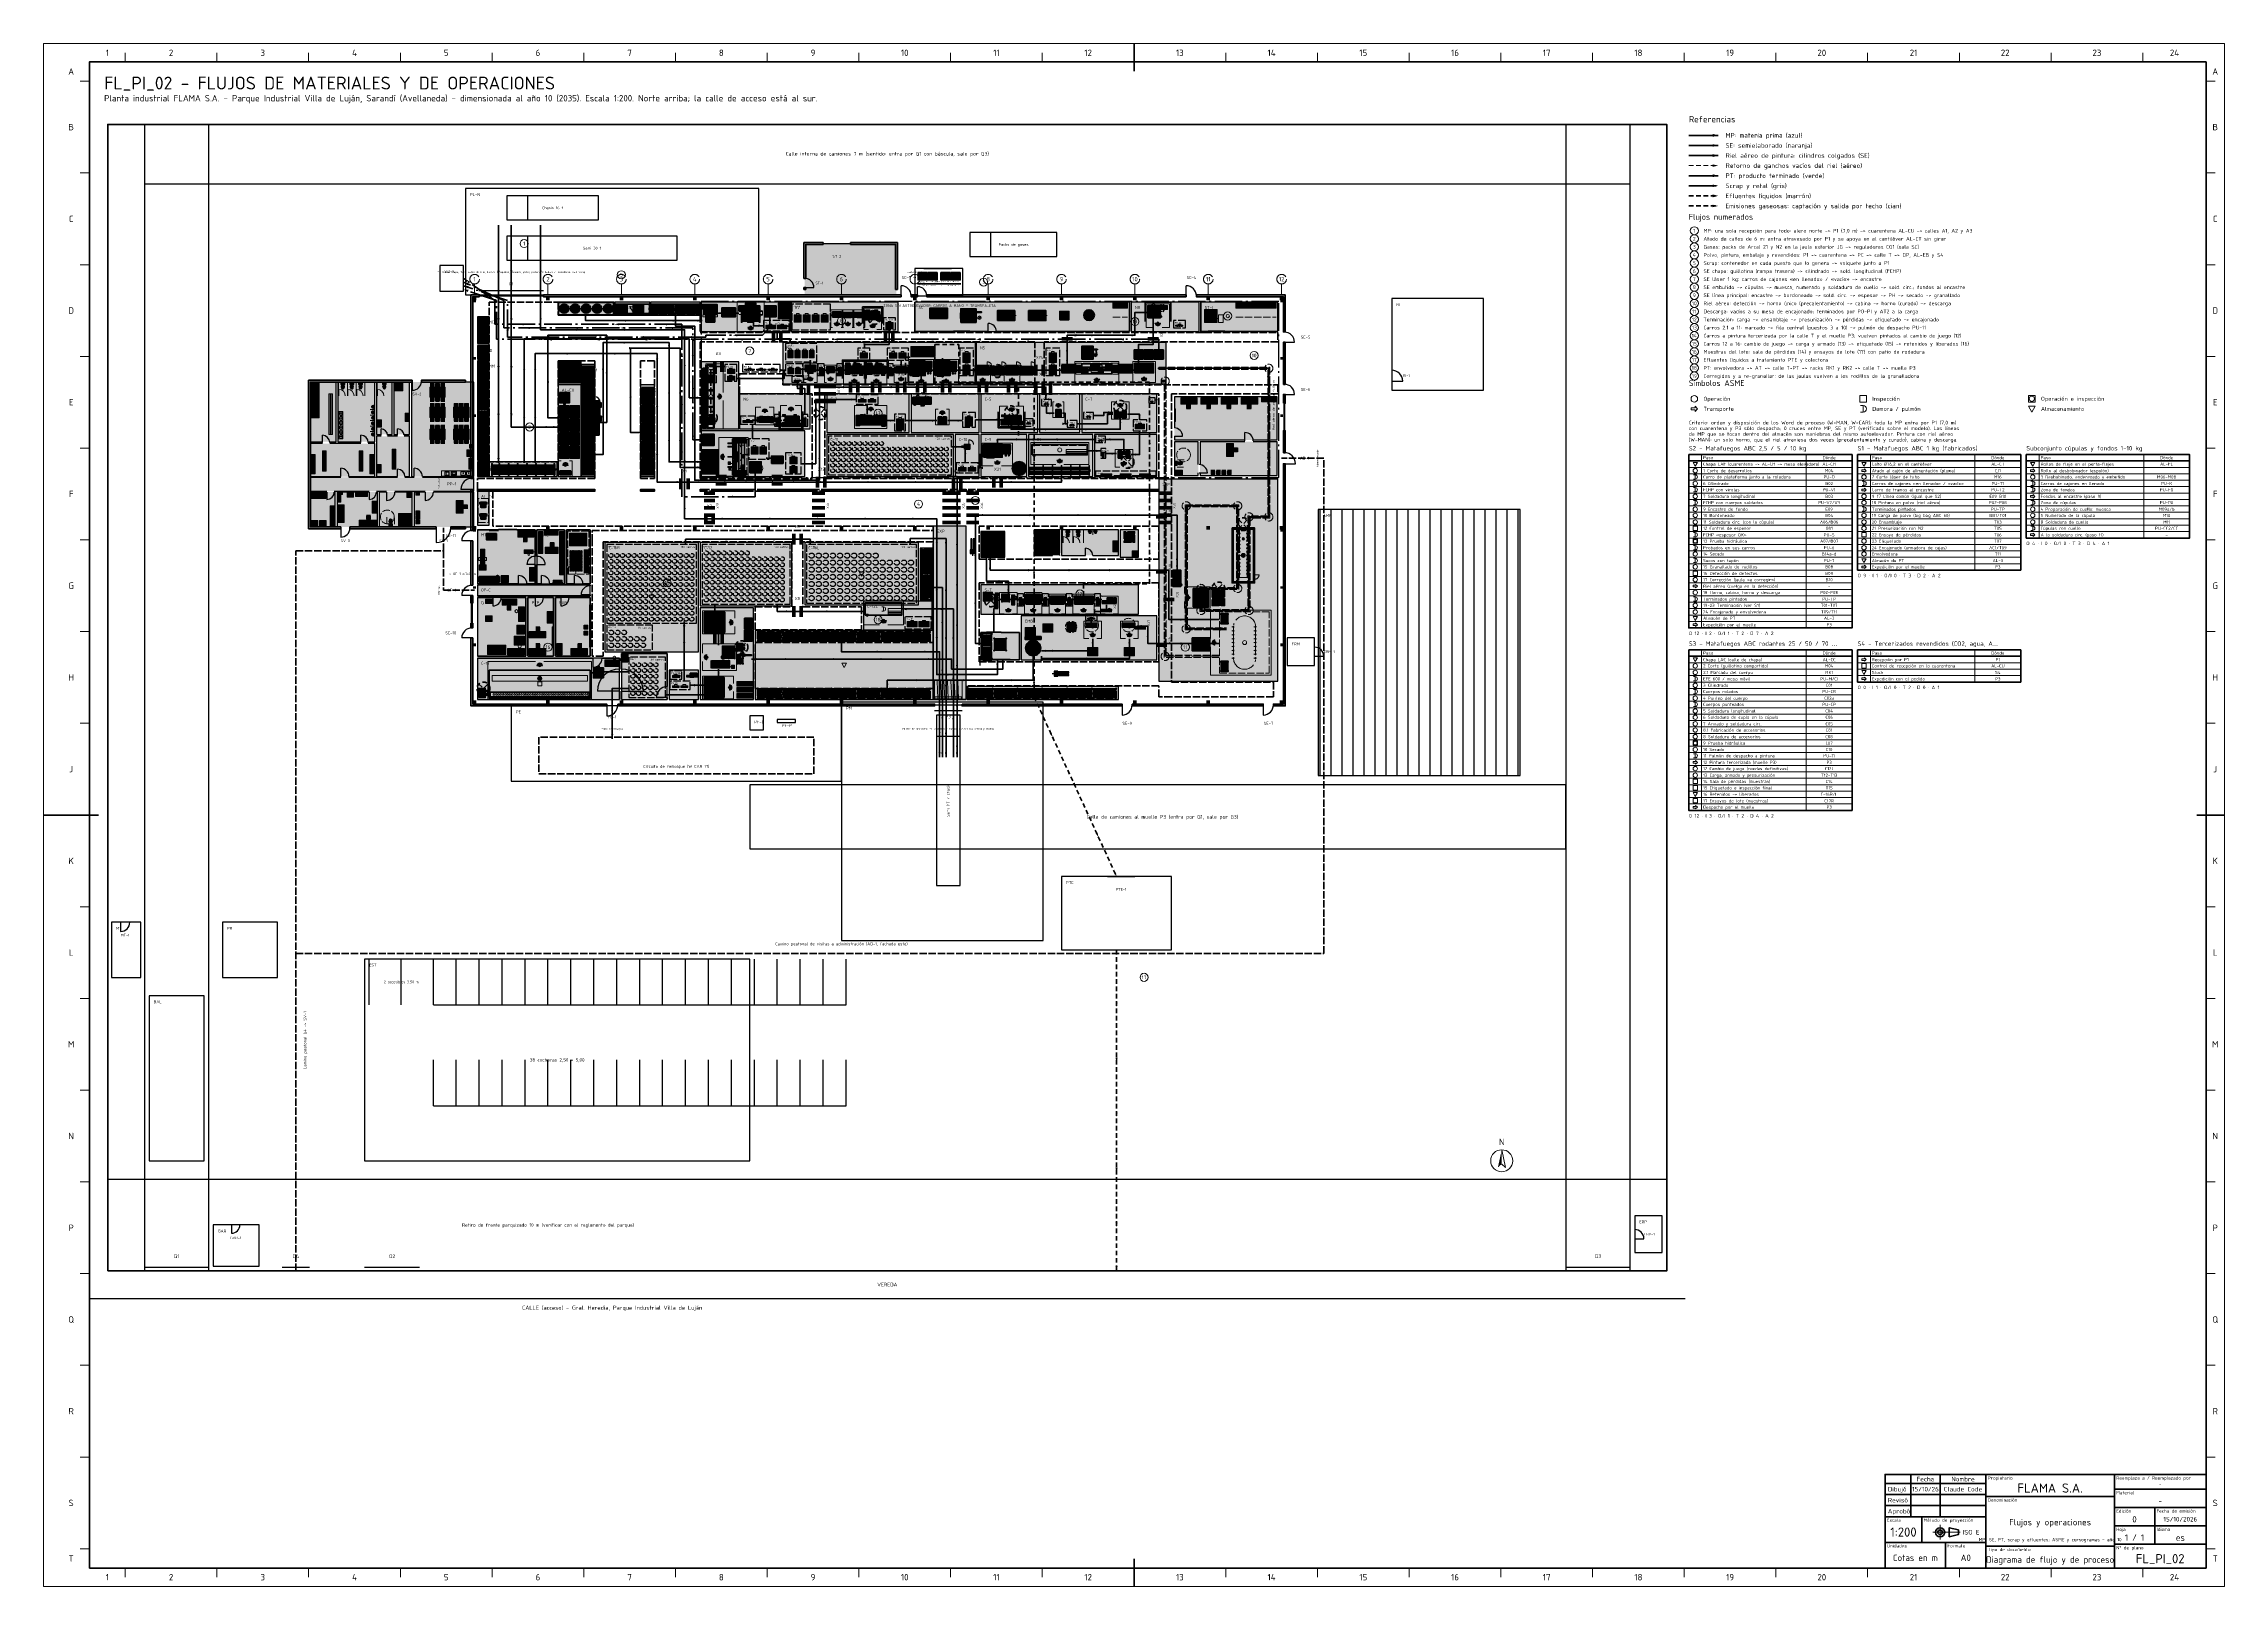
# Paper-space layout 'FL_PI_02' of a CAD drawing. Header units: millimetres. Extents: x 0 to 1189, y 0 to 841.
# The model-space entities are those that its viewports show. They can reach past a viewport. Long polylines and large blocks are cut down to what shows.
import ezdxf
from ezdxf.enums import TextEntityAlignment as Align

# ---------------------------------------------------------------- set-up
doc = ezdxf.new("R2010")
doc.units = ezdxf.units.MM
for name, pattern in [('FLUJO-TRAZOS', [4, 2.5, -1.5]), ('IRAM-E-TRAZOS', [5, 4, -1]), ('IRAM-F-TRAZO-PUNTO', [20, 15, -2, 1, -2])]:
    doc.linetypes.add(name, pattern=pattern)
for name, color, linetype, lineweight in [('01-VISIBLE', 7, 'CONTINUOUS', 70), ('03-EJE', 1, 'IRAM-F-TRAZO-PUNTO', 18), ('06-TEXTO', 7, 'CONTINUOUS', 25), ('07-RECUADRO', 7, 'CONTINUOUS', 70), ('08-FINA', 5, 'CONTINUOUS', 18), ('10-ROTULO', 7, 'CONTINUOUS', 35), ('11-TEXTO-ROTULO', 7, 'CONTINUOUS', 25), ('A-ABERTURA', 7, 'CONTINUOUS', 25), ('A-COLUMNA', 7, 'CONTINUOUS', 50), ('A-COTA', 7, 'CONTINUOUS', 18), ('A-EJE', 1, 'IRAM-F-TRAZO-PUNTO', 18), ('A-EQUIPO-FINO', 8, 'CONTINUOUS', 13), ('A-EQUIPO-OCULTO', 8, 'IRAM-E-TRAZOS', 13), ('A-EQUIPO-RELLENO', 9, 'CONTINUOUS', 13), ('A-EXTERIOR', 8, 'CONTINUOUS', 25), ('A-LOCAL', 7, 'CONTINUOUS', 25), ('A-MURO', 7, 'CONTINUOUS', 50), ('A-OPERARIO', 6, 'CONTINUOUS', 18), ('A-RELLENO', 9, 'CONTINUOUS', 13), ('A-SECTOR', 1, 'CONTINUOUS', 25), ('A-SECTOR-TXT', 1, 'CONTINUOUS', 25), ('A-SEGURIDAD', 1, 'IRAM-E-TRAZOS', 18), ('A-TABIQUE', 7, 'CONTINUOUS', 50), ('A-TEXTO', 7, 'CONTINUOUS', 18), ('A-VEHICULO', 40, 'CONTINUOUS', 25), ('F-EFL-GAS', 4, 'FLUJO-TRAZOS', 35), ('F-EFL-LIQ', 34, 'FLUJO-TRAZOS', 35), ('F-MP', 5, 'CONTINUOUS', 70), ('F-PT', 3, 'CONTINUOUS', 70), ('F-RET', 8, 'FLUJO-TRAZOS', 18), ('F-SCRAP', 8, 'IRAM-F-TRAZO-PUNTO', 50), ('F-SE', 30, 'CONTINUOUS', 70), ('F-TL', 30, 'CONTINUOUS', 100), ('S-ESCAPE', 3, 'CONTINUOUS', 35)]:
    doc.layers.add(name, color=color, linetype=linetype, lineweight=lineweight)
for name, color, linetype, lineweight, true_color in [('A-AREA-TRABAJO', 30, 'CONTINUOUS', 13, 0xeb963c), ('A-DEFENSA', 2, 'CONTINUOUS', 35, 0xe6b400), ('A-EQUIPO', 30, 'CONTINUOUS', 35, 0xe67800), ('A-MAMPARA', 1, 'CONTINUOUS', 35, 0xc82828), ('A-MOBILIARIO', 8, 'CONTINUOUS', 18, 0x50505a), ('A-PASILLO', 2, 'IRAM-E-TRAZOS', 35, 0xd7a500), ('A-PULMON', 6, 'IRAM-E-TRAZOS', 25, 0xdc00c8), ('A-SENDA', 2, 'CONTINUOUS', 25, 0xd7a500), ('A-VENTANA', 4, 'CONTINUOUS', 18, 0x0096c8), ('A-ZONA-LOG', 5, 'IRAM-F-TRAZO-PUNTO', 25, 0x285ac8)]:
    doc.layers.add(name, color=color, linetype=linetype, lineweight=lineweight, true_color=true_color)
doc.styles.add('ISO3098', font='isocpeur.ttf')

msp = doc.modelspace()

# ---------------------------------------------------------------- hatches: boundary and pattern name
at = {"layer": 'A-COLUMNA', "true_color": 0x000000}
h = msp.add_hatch(color=7, dxfattribs=at)
h.dxf.hatch_style = 1
h.paths.add_polyline_path([(234, 701), (236, 701), (236, 703), (234, 703)])
h = msp.add_hatch(color=7, dxfattribs=at)
h.dxf.hatch_style = 1
h.paths.add_polyline_path([(274, 701), (276, 701), (276, 703), (274, 703)])
h = msp.add_hatch(color=7, dxfattribs=at)
h.dxf.hatch_style = 1
h.paths.add_polyline_path([(314, 701), (316, 701), (316, 703), (314, 703)])
h = msp.add_hatch(color=7, dxfattribs=at)
h.dxf.hatch_style = 1
h.paths.add_polyline_path([(354, 701), (356, 701), (356, 703), (354, 703)])
h = msp.add_hatch(color=7, dxfattribs=at)
h.dxf.hatch_style = 1
h.paths.add_polyline_path([(394, 701), (396, 701), (396, 703), (394, 703)])
h = msp.add_hatch(color=7, dxfattribs=at)
h.dxf.hatch_style = 1
h.paths.add_polyline_path([(434, 701), (436, 701), (436, 703), (434, 703)])
h = msp.add_hatch(color=7, dxfattribs=at)
h.dxf.hatch_style = 1
h.paths.add_polyline_path([(474, 701), (476, 701), (476, 703), (474, 703)])
h = msp.add_hatch(color=7, dxfattribs=at)
h.dxf.hatch_style = 1
h.paths.add_polyline_path([(514, 701), (516, 701), (516, 703), (514, 703)])
h = msp.add_hatch(color=7, dxfattribs=at)
h.dxf.hatch_style = 1
h.paths.add_polyline_path([(554, 701), (556, 701), (556, 703), (554, 703)])
h = msp.add_hatch(color=7, dxfattribs=at)
h.dxf.hatch_style = 1
h.paths.add_polyline_path([(594, 701), (596, 701), (596, 703), (594, 703)])
h = msp.add_hatch(color=7, dxfattribs=at)
h.dxf.hatch_style = 1
h.paths.add_polyline_path([(634, 701), (636, 701), (636, 703), (634, 703)])
h = msp.add_hatch(color=7, dxfattribs=at)
h.dxf.hatch_style = 1
h.paths.add_polyline_path([(674, 701), (676, 701), (676, 703), (674, 703)])
h = msp.add_hatch(color=7, dxfattribs=at)
h.dxf.hatch_style = 1
h.paths.add_polyline_path([(234.2, 700), (235.8, 700), (235.8, 701.5), (234.2, 701.5)])
h = msp.add_hatch(color=7, dxfattribs=at)
h.dxf.hatch_style = 1
h.paths.add_polyline_path([(674.2, 700), (675.8, 700), (675.8, 701.5), (674.2, 701.5)])
h = msp.add_hatch(color=7, dxfattribs=at)
h.dxf.hatch_style = 1
h.paths.add_polyline_path([(234.2, 668.8), (235.8, 668.8), (235.8, 670.2), (234.2, 670.2)])
h = msp.add_hatch(color=7, dxfattribs=at)
h.dxf.hatch_style = 1
h.paths.add_polyline_path([(674.2, 668.8), (675.8, 668.8), (675.8, 670.2), (674.2, 670.2)])
h = msp.add_hatch(color=7, dxfattribs=at)
h.dxf.hatch_style = 1
h.paths.add_polyline_path([(234.2, 637.5), (235.8, 637.5), (235.8, 639), (234.2, 639)])
h = msp.add_hatch(color=7, dxfattribs=at)
h.dxf.hatch_style = 1
h.paths.add_polyline_path([(674.2, 637.5), (675.8, 637.5), (675.8, 639), (674.2, 639)])
h = msp.add_hatch(color=7, dxfattribs=at)
h.dxf.hatch_style = 1
h.paths.add_polyline_path([(234, 576), (236, 576), (236, 578), (234, 578)])
h = msp.add_hatch(color=7, dxfattribs=at)
h.dxf.hatch_style = 1
h.paths.add_polyline_path([(234.2, 575), (235.8, 575), (235.8, 576.5), (234.2, 576.5)])
h = msp.add_hatch(color=7, dxfattribs=at)
h.dxf.hatch_style = 1
h.paths.add_polyline_path([(274, 576), (276, 576), (276, 578), (274, 578)])
h = msp.add_hatch(color=7, dxfattribs=at)
h.dxf.hatch_style = 1
h.paths.add_polyline_path([(314, 576), (316, 576), (316, 578), (314, 578)])
h = msp.add_hatch(color=7, dxfattribs=at)
h.dxf.hatch_style = 1
h.paths.add_polyline_path([(354, 576), (356, 576), (356, 578), (354, 578)])
h = msp.add_hatch(color=7, dxfattribs=at)
h.dxf.hatch_style = 1
h.paths.add_polyline_path([(394, 576), (396, 576), (396, 578), (394, 578)])
h = msp.add_hatch(color=7, dxfattribs=at)
h.dxf.hatch_style = 1
h.paths.add_polyline_path([(434, 576), (436, 576), (436, 578), (434, 578)])
h = msp.add_hatch(color=7, dxfattribs=at)
h.dxf.hatch_style = 1
h.paths.add_polyline_path([(474, 576), (476, 576), (476, 578), (474, 578)])
h = msp.add_hatch(color=7, dxfattribs=at)
h.dxf.hatch_style = 1
h.paths.add_polyline_path([(514, 576), (516, 576), (516, 578), (514, 578)])
h = msp.add_hatch(color=7, dxfattribs=at)
h.dxf.hatch_style = 1
h.paths.add_polyline_path([(554, 576), (556, 576), (556, 578), (554, 578)])
h = msp.add_hatch(color=7, dxfattribs=at)
h.dxf.hatch_style = 1
h.paths.add_polyline_path([(594, 576), (596, 576), (596, 578), (594, 578)])
h = msp.add_hatch(color=7, dxfattribs=at)
h.dxf.hatch_style = 1
h.paths.add_polyline_path([(634, 576), (636, 576), (636, 578), (634, 578)])
h = msp.add_hatch(color=7, dxfattribs=at)
h.dxf.hatch_style = 1
h.paths.add_polyline_path([(674, 576), (676, 576), (676, 578), (674, 578)])
h = msp.add_hatch(color=7, dxfattribs=at)
h.dxf.hatch_style = 1
h.paths.add_polyline_path([(674.2, 575), (675.8, 575), (675.8, 576.5), (674.2, 576.5)])
h = msp.add_hatch(color=7, dxfattribs=at)
h.dxf.hatch_style = 1
h.paths.add_polyline_path([(234.2, 543.8), (235.8, 543.8), (235.8, 545.2), (234.2, 545.2)])
h = msp.add_hatch(color=7, dxfattribs=at)
h.dxf.hatch_style = 1
h.paths.add_polyline_path([(674.2, 543.8), (675.8, 543.8), (675.8, 545.2), (674.2, 545.2)])
h = msp.add_hatch(color=7, dxfattribs=at)
h.dxf.hatch_style = 1
h.paths.add_polyline_path([(234.2, 512.5), (235.8, 512.5), (235.8, 514), (234.2, 514)])
h = msp.add_hatch(color=7, dxfattribs=at)
h.dxf.hatch_style = 1
h.paths.add_polyline_path([(674.2, 512.5), (675.8, 512.5), (675.8, 514), (674.2, 514)])
h = msp.add_hatch(color=7, dxfattribs=at)
h.dxf.hatch_style = 1
h.paths.add_polyline_path([(234, 481), (236, 481), (236, 483), (234, 483)])
h = msp.add_hatch(color=7, dxfattribs=at)
h.dxf.hatch_style = 1
h.paths.add_polyline_path([(274, 481), (276, 481), (276, 483), (274, 483)])
h = msp.add_hatch(color=7, dxfattribs=at)
h.dxf.hatch_style = 1
h.paths.add_polyline_path([(314, 481), (316, 481), (316, 483), (314, 483)])
h = msp.add_hatch(color=7, dxfattribs=at)
h.dxf.hatch_style = 1
h.paths.add_polyline_path([(354, 481), (356, 481), (356, 483), (354, 483)])
h = msp.add_hatch(color=7, dxfattribs=at)
h.dxf.hatch_style = 1
h.paths.add_polyline_path([(394, 481), (396, 481), (396, 483), (394, 483)])
h = msp.add_hatch(color=7, dxfattribs=at)
h.dxf.hatch_style = 1
h.paths.add_polyline_path([(434, 481), (436, 481), (436, 483), (434, 483)])
h = msp.add_hatch(color=7, dxfattribs=at)
h.dxf.hatch_style = 1
h.paths.add_polyline_path([(474, 481), (476, 481), (476, 483), (474, 483)])
h = msp.add_hatch(color=7, dxfattribs=at)
h.dxf.hatch_style = 1
h.paths.add_polyline_path([(514, 481), (516, 481), (516, 483), (514, 483)])
h = msp.add_hatch(color=7, dxfattribs=at)
h.dxf.hatch_style = 1
h.paths.add_polyline_path([(554, 481), (556, 481), (556, 483), (554, 483)])
h = msp.add_hatch(color=7, dxfattribs=at)
h.dxf.hatch_style = 1
h.paths.add_polyline_path([(594, 481), (596, 481), (596, 483), (594, 483)])
h = msp.add_hatch(color=7, dxfattribs=at)
h.dxf.hatch_style = 1
h.paths.add_polyline_path([(634, 481), (636, 481), (636, 483), (634, 483)])
h = msp.add_hatch(color=7, dxfattribs=at)
h.dxf.hatch_style = 1
h.paths.add_polyline_path([(674, 481), (676, 481), (676, 483), (674, 483)])
at = {"layer": 'A-DEFENSA', "true_color": 0x1e1e1e}
h = msp.add_hatch(color=7, dxfattribs=at)
h.dxf.hatch_style = 1
h.paths.add_polyline_path([(236.1, 596.8), (236.9, 596.8), (236.9, 598.2), (236.1, 598.2)])
at = {"layer": 'A-DEFENSA', "true_color": 0xf5c800}
h = msp.add_hatch(color=7, dxfattribs=at)
h.dxf.hatch_style = 1
h.paths.add_polyline_path([(236.5, 597), (300.5, 597), (300.5, 598), (236.5, 598)])
at = {"layer": 'A-DEFENSA', "true_color": 0x1e1e1e}
h = msp.add_hatch(color=7, dxfattribs=at)
h.dxf.hatch_style = 1
h.paths.add_polyline_path([(244.1, 596.8), (244.9, 596.8), (244.9, 598.2), (244.1, 598.2)])
h = msp.add_hatch(color=7, dxfattribs=at)
h.dxf.hatch_style = 1
h.paths.add_polyline_path([(252.1, 596.8), (252.9, 596.8), (252.9, 598.2), (252.1, 598.2)])
h = msp.add_hatch(color=7, dxfattribs=at)
h.dxf.hatch_style = 1
h.paths.add_polyline_path([(260.1, 596.8), (260.9, 596.8), (260.9, 598.2), (260.1, 598.2)])
h = msp.add_hatch(color=7, dxfattribs=at)
h.dxf.hatch_style = 1
h.paths.add_polyline_path([(268.1, 596.8), (268.9, 596.8), (268.9, 598.2), (268.1, 598.2)])
h = msp.add_hatch(color=7, dxfattribs=at)
h.dxf.hatch_style = 1
h.paths.add_polyline_path([(276.1, 596.8), (276.9, 596.8), (276.9, 598.2), (276.1, 598.2)])
h = msp.add_hatch(color=7, dxfattribs=at)
h.dxf.hatch_style = 1
h.paths.add_polyline_path([(284.1, 596.8), (284.9, 596.8), (284.9, 598.2), (284.1, 598.2)])
h = msp.add_hatch(color=7, dxfattribs=at)
h.dxf.hatch_style = 1
h.paths.add_polyline_path([(292.1, 596.8), (292.9, 596.8), (292.9, 598.2), (292.1, 598.2)])
h = msp.add_hatch(color=7, dxfattribs=at)
h.dxf.hatch_style = 1
h.paths.add_polyline_path([(300.1, 596.8), (300.9, 596.8), (300.9, 598.2), (300.1, 598.2)])
h = msp.add_hatch(color=7, dxfattribs=at)
h.dxf.hatch_style = 1
h.paths.add_polyline_path([(325.1, 596.8), (325.9, 596.8), (325.9, 598.2), (325.1, 598.2)])
at = {"layer": 'A-DEFENSA', "true_color": 0xf5c800}
h = msp.add_hatch(color=7, dxfattribs=at)
h.dxf.hatch_style = 1
h.paths.add_polyline_path([(325.5, 597), (333, 597), (333, 598), (325.5, 598)])
at = {"layer": 'A-DEFENSA', "true_color": 0x1e1e1e}
h = msp.add_hatch(color=7, dxfattribs=at)
h.dxf.hatch_style = 1
h.paths.add_polyline_path([(332.6, 596.8), (333.4, 596.8), (333.4, 598.2), (332.6, 598.2)])
h = msp.add_hatch(color=7, dxfattribs=at)
h.dxf.hatch_style = 1
h.paths.add_polyline_path([(357.6, 596.8), (358.4, 596.8), (358.4, 598.2), (357.6, 598.2)])
at = {"layer": 'A-DEFENSA', "true_color": 0xf5c800}
h = msp.add_hatch(color=7, dxfattribs=at)
h.dxf.hatch_style = 1
h.paths.add_polyline_path([(358, 597), (360, 597), (360, 598), (358, 598)])
at = {"layer": 'A-DEFENSA', "true_color": 0x1e1e1e}
h = msp.add_hatch(color=7, dxfattribs=at)
h.dxf.hatch_style = 1
h.paths.add_polyline_path([(359.6, 596.8), (360.4, 596.8), (360.4, 598.2), (359.6, 598.2)])
h = msp.add_hatch(color=7, dxfattribs=at)
h.dxf.hatch_style = 1
h.paths.add_polyline_path([(365.6, 596.8), (366.4, 596.8), (366.4, 598.2), (365.6, 598.2)])
at = {"layer": 'A-DEFENSA', "true_color": 0xf5c800}
h = msp.add_hatch(color=7, dxfattribs=at)
h.dxf.hatch_style = 1
h.paths.add_polyline_path([(366, 597), (384.5, 597), (384.5, 598), (366, 598)])
at = {"layer": 'A-DEFENSA', "true_color": 0x1e1e1e}
h = msp.add_hatch(color=7, dxfattribs=at)
h.dxf.hatch_style = 1
h.paths.add_polyline_path([(374.9, 596.8), (375.6, 596.8), (375.6, 598.2), (374.9, 598.2)])
h = msp.add_hatch(color=7, dxfattribs=at)
h.dxf.hatch_style = 1
h.paths.add_polyline_path([(384.1, 596.8), (384.9, 596.8), (384.9, 598.2), (384.1, 598.2)])
h = msp.add_hatch(color=7, dxfattribs=at)
h.dxf.hatch_style = 1
h.paths.add_polyline_path([(391.6, 596.8), (392.4, 596.8), (392.4, 598.2), (391.6, 598.2)])
at = {"layer": 'A-DEFENSA', "true_color": 0xf5c800}
h = msp.add_hatch(color=7, dxfattribs=at)
h.dxf.hatch_style = 1
h.paths.add_polyline_path([(392, 597), (419, 597), (419, 598), (392, 598)])
at = {"layer": 'A-DEFENSA', "true_color": 0x1e1e1e}
h = msp.add_hatch(color=7, dxfattribs=at)
h.dxf.hatch_style = 1
h.paths.add_polyline_path([(400.6, 596.8), (401.4, 596.8), (401.4, 598.2), (400.6, 598.2)])
h = msp.add_hatch(color=7, dxfattribs=at)
h.dxf.hatch_style = 1
h.paths.add_polyline_path([(409.6, 596.8), (410.4, 596.8), (410.4, 598.2), (409.6, 598.2)])
h = msp.add_hatch(color=7, dxfattribs=at)
h.dxf.hatch_style = 1
h.paths.add_polyline_path([(418.6, 596.8), (419.4, 596.8), (419.4, 598.2), (418.6, 598.2)])
h = msp.add_hatch(color=7, dxfattribs=at)
h.dxf.hatch_style = 1
h.paths.add_polyline_path([(425.6, 596.8), (426.4, 596.8), (426.4, 598.2), (425.6, 598.2)])
at = {"layer": 'A-DEFENSA', "true_color": 0xf5c800}
h = msp.add_hatch(color=7, dxfattribs=at)
h.dxf.hatch_style = 1
h.paths.add_polyline_path([(426, 597), (490, 597), (490, 598), (426, 598)])
at = {"layer": 'A-DEFENSA', "true_color": 0x1e1e1e}
h = msp.add_hatch(color=7, dxfattribs=at)
h.dxf.hatch_style = 1
h.paths.add_polyline_path([(433.6, 596.8), (434.4, 596.8), (434.4, 598.2), (433.6, 598.2)])
h = msp.add_hatch(color=7, dxfattribs=at)
h.dxf.hatch_style = 1
h.paths.add_polyline_path([(441.6, 596.8), (442.4, 596.8), (442.4, 598.2), (441.6, 598.2)])
h = msp.add_hatch(color=7, dxfattribs=at)
h.dxf.hatch_style = 1
h.paths.add_polyline_path([(449.6, 596.8), (450.4, 596.8), (450.4, 598.2), (449.6, 598.2)])
h = msp.add_hatch(color=7, dxfattribs=at)
h.dxf.hatch_style = 1
h.paths.add_polyline_path([(457.6, 596.8), (458.4, 596.8), (458.4, 598.2), (457.6, 598.2)])
h = msp.add_hatch(color=7, dxfattribs=at)
h.dxf.hatch_style = 1
h.paths.add_polyline_path([(465.6, 596.8), (466.4, 596.8), (466.4, 598.2), (465.6, 598.2)])
h = msp.add_hatch(color=7, dxfattribs=at)
h.dxf.hatch_style = 1
h.paths.add_polyline_path([(473.6, 596.8), (474.4, 596.8), (474.4, 598.2), (473.6, 598.2)])
h = msp.add_hatch(color=7, dxfattribs=at)
h.dxf.hatch_style = 1
h.paths.add_polyline_path([(481.6, 596.8), (482.4, 596.8), (482.4, 598.2), (481.6, 598.2)])
h = msp.add_hatch(color=7, dxfattribs=at)
h.dxf.hatch_style = 1
h.paths.add_polyline_path([(489.6, 596.8), (490.4, 596.8), (490.4, 598.2), (489.6, 598.2)])
h = msp.add_hatch(color=7, dxfattribs=at)
h.dxf.hatch_style = 1
h.paths.add_polyline_path([(499.6, 596.8), (500.4, 596.8), (500.4, 598.2), (499.6, 598.2)])
at = {"layer": 'A-DEFENSA', "true_color": 0xf5c800}
h = msp.add_hatch(color=7, dxfattribs=at)
h.dxf.hatch_style = 1
h.paths.add_polyline_path([(500, 597), (503, 597), (503, 598), (500, 598)])
at = {"layer": 'A-DEFENSA', "true_color": 0x1e1e1e}
h = msp.add_hatch(color=7, dxfattribs=at)
h.dxf.hatch_style = 1
h.paths.add_polyline_path([(502.6, 596.8), (503.4, 596.8), (503.4, 598.2), (502.6, 598.2)])
h = msp.add_hatch(color=7, dxfattribs=at)
h.dxf.hatch_style = 1
h.paths.add_polyline_path([(509.6, 596.8), (510.4, 596.8), (510.4, 598.2), (509.6, 598.2)])
at = {"layer": 'A-DEFENSA', "true_color": 0xf5c800}
h = msp.add_hatch(color=7, dxfattribs=at)
h.dxf.hatch_style = 1
h.paths.add_polyline_path([(510, 597), (608, 597), (608, 598), (510, 598)])
at = {"layer": 'A-DEFENSA', "true_color": 0x1e1e1e}
h = msp.add_hatch(color=7, dxfattribs=at)
h.dxf.hatch_style = 1
h.paths.add_polyline_path([(517.1, 596.8), (517.9, 596.8), (517.9, 598.2), (517.1, 598.2)])
h = msp.add_hatch(color=7, dxfattribs=at)
h.dxf.hatch_style = 1
h.paths.add_polyline_path([(524.7, 596.8), (525.5, 596.8), (525.5, 598.2), (524.7, 598.2)])
h = msp.add_hatch(color=7, dxfattribs=at)
h.dxf.hatch_style = 1
h.paths.add_polyline_path([(532.2, 596.8), (533, 596.8), (533, 598.2), (532.2, 598.2)])
h = msp.add_hatch(color=7, dxfattribs=at)
h.dxf.hatch_style = 1
h.paths.add_polyline_path([(539.8, 596.8), (540.6, 596.8), (540.6, 598.2), (539.8, 598.2)])
h = msp.add_hatch(color=7, dxfattribs=at)
h.dxf.hatch_style = 1
h.paths.add_polyline_path([(547.3, 596.8), (548.1, 596.8), (548.1, 598.2), (547.3, 598.2)])
h = msp.add_hatch(color=7, dxfattribs=at)
h.dxf.hatch_style = 1
h.paths.add_polyline_path([(554.8, 596.8), (555.6, 596.8), (555.6, 598.2), (554.8, 598.2)])
h = msp.add_hatch(color=7, dxfattribs=at)
h.dxf.hatch_style = 1
h.paths.add_polyline_path([(562.4, 596.8), (563.2, 596.8), (563.2, 598.2), (562.4, 598.2)])
h = msp.add_hatch(color=7, dxfattribs=at)
h.dxf.hatch_style = 1
h.paths.add_polyline_path([(569.9, 596.8), (570.7, 596.8), (570.7, 598.2), (569.9, 598.2)])
h = msp.add_hatch(color=7, dxfattribs=at)
h.dxf.hatch_style = 1
h.paths.add_polyline_path([(577.4, 596.8), (578.2, 596.8), (578.2, 598.2), (577.4, 598.2)])
h = msp.add_hatch(color=7, dxfattribs=at)
h.dxf.hatch_style = 1
h.paths.add_polyline_path([(585, 596.8), (585.8, 596.8), (585.8, 598.2), (585, 598.2)])
h = msp.add_hatch(color=7, dxfattribs=at)
h.dxf.hatch_style = 1
h.paths.add_polyline_path([(592.5, 596.8), (593.3, 596.8), (593.3, 598.2), (592.5, 598.2)])
h = msp.add_hatch(color=7, dxfattribs=at)
h.dxf.hatch_style = 1
h.paths.add_polyline_path([(600.1, 596.8), (600.9, 596.8), (600.9, 598.2), (600.1, 598.2)])
h = msp.add_hatch(color=7, dxfattribs=at)
h.dxf.hatch_style = 1
h.paths.add_polyline_path([(607.6, 596.8), (608.4, 596.8), (608.4, 598.2), (607.6, 598.2)])
at = {"layer": 'A-EQUIPO-FINO'}
h = msp.add_hatch(dxfattribs=at)
h.set_pattern_fill('ANSI31', scale=0.0944882, angle=45)
h.paths.add_polyline_path([(508.5, 664.4), (515.5, 664.4), (515.5, 665), (508.5, 665)])
h = msp.add_hatch(dxfattribs=at)
h.set_pattern_fill('ANSI31', scale=0.0944882, angle=45)
h.paths.add_polyline_path([(508.5, 660.5), (515.5, 660.5), (515.5, 661.1), (508.5, 661.1)])
h = msp.add_hatch(dxfattribs=at)
h.set_pattern_fill('ANSI31', scale=0.0944882, angle=45)
h.paths.add_polyline_path([(516.5, 664.4), (523.5, 664.4), (523.5, 665), (516.5, 665)])
h = msp.add_hatch(dxfattribs=at)
h.set_pattern_fill('ANSI31', scale=0.0944882, angle=45)
h.paths.add_polyline_path([(516.5, 660.5), (523.5, 660.5), (523.5, 661.1), (516.5, 661.1)])
h = msp.add_hatch(dxfattribs=at)
h.set_pattern_fill('ANSI31', scale=0.0944882, angle=45)
h.paths.add_polyline_path([(524.5, 664.4), (531.5, 664.4), (531.5, 665), (524.5, 665)])
h = msp.add_hatch(dxfattribs=at)
h.set_pattern_fill('ANSI31', scale=0.0944882, angle=45)
h.paths.add_polyline_path([(524.5, 660.5), (531.5, 660.5), (531.5, 661.1), (524.5, 661.1)])
h = msp.add_hatch(dxfattribs=at)
h.set_pattern_fill('ANSI31', scale=0.0944882, angle=45)
h.paths.add_polyline_path([(532.5, 664.4), (539.5, 664.4), (539.5, 665), (532.5, 665)])
h = msp.add_hatch(dxfattribs=at)
h.set_pattern_fill('ANSI31', scale=0.0944882, angle=45)
h.paths.add_polyline_path([(532.5, 660.5), (539.5, 660.5), (539.5, 661.1), (532.5, 661.1)])
h = msp.add_hatch(dxfattribs=at)
h.set_pattern_fill('ANSI31', scale=0.0944882, angle=45)
h.paths.add_polyline_path([(502, 621.9), (505, 621.9), (505, 622.5), (502, 622.5)])
h = msp.add_hatch(dxfattribs=at)
h.set_pattern_fill('ANSI31', scale=0.0944882, angle=45)
h.paths.add_polyline_path([(502, 620), (505, 620), (505, 620.6), (502, 620.6)])
h = msp.add_hatch(dxfattribs=at)
h.set_pattern_fill('ANSI31', scale=0.0944882, angle=315)
h.paths.add_polyline_path([(648, 577), (648, 547), (648.6, 547), (648.6, 577)])
h = msp.add_hatch(dxfattribs=at)
h.set_pattern_fill('ANSI31', scale=0.0944882, angle=315)
h.paths.add_polyline_path([(659.6, 577), (659.6, 547), (660.2, 547), (660.2, 577)])
at = {"layer": 'A-EQUIPO-RELLENO', "true_color": 0xecece4}
h = msp.add_hatch(color=7, dxfattribs=at)
h.dxf.hatch_style = 1
h.paths.add_polyline_path([(481.8, 716.2), (476.8, 716.2), (476.8, 712.2), (481.8, 712.2)])
at = {"layer": 'A-EQUIPO-RELLENO', "true_color": 0x96b4d2}
h = msp.add_hatch(color=7, dxfattribs=at)
h.dxf.hatch_style = 1
h.paths.add_polyline_path([(477, 715.6), (477.1, 715.4), (477.1, 715.3), (477.2, 715.2), (477.3, 715.1), (477.4, 715.1), (477.6, 715), (477.7, 715.1), (477.9, 715.1), (478, 715.2), (478.1, 715.3), (478.1, 715.4), (478.1, 715.6), (478.1, 715.7), (478.1, 715.9), (478, 716), (477.9, 716.1), (477.7, 716.1), (477.6, 716.1), (477.4, 716.1), (477.3, 716.1), (477.2, 716), (477.1, 715.9), (477.1, 715.7)])
h = msp.add_hatch(color=7, dxfattribs=at)
h.dxf.hatch_style = 1
h.paths.add_polyline_path([(477, 714.2), (477.1, 714.1), (477.1, 714), (477.2, 713.9), (477.3, 713.8), (477.4, 713.7), (477.6, 713.7), (477.7, 713.7), (477.9, 713.8), (478, 713.9), (478.1, 714), (478.1, 714.1), (478.1, 714.2), (478.1, 714.4), (478.1, 714.5), (478, 714.6), (477.9, 714.7), (477.7, 714.8), (477.6, 714.8), (477.4, 714.8), (477.3, 714.7), (477.2, 714.6), (477.1, 714.5), (477.1, 714.4)])
h = msp.add_hatch(color=7, dxfattribs=at)
h.dxf.hatch_style = 1
h.paths.add_polyline_path([(477, 712.9), (477.1, 712.8), (477.1, 712.6), (477.2, 712.5), (477.3, 712.4), (477.4, 712.4), (477.6, 712.4), (477.7, 712.4), (477.9, 712.4), (478, 712.5), (478.1, 712.6), (478.1, 712.8), (478.1, 712.9), (478.1, 713.1), (478.1, 713.2), (478, 713.3), (477.9, 713.4), (477.7, 713.4), (477.6, 713.5), (477.4, 713.4), (477.3, 713.4), (477.2, 713.3), (477.1, 713.2), (477.1, 713.1)])
h = msp.add_hatch(color=7, dxfattribs=at)
h.dxf.hatch_style = 1
h.paths.add_polyline_path([(478.7, 715.6), (478.7, 715.4), (478.8, 715.3), (478.9, 715.2), (479, 715.1), (479.1, 715.1), (479.2, 715), (479.4, 715.1), (479.5, 715.1), (479.6, 715.2), (479.7, 715.3), (479.8, 715.4), (479.8, 715.6), (479.8, 715.7), (479.7, 715.9), (479.6, 716), (479.5, 716.1), (479.4, 716.1), (479.2, 716.1), (479.1, 716.1), (479, 716.1), (478.9, 716), (478.8, 715.9), (478.7, 715.7)])
h = msp.add_hatch(color=7, dxfattribs=at)
h.dxf.hatch_style = 1
h.paths.add_polyline_path([(478.7, 714.2), (478.7, 714.1), (478.8, 714), (478.9, 713.9), (479, 713.8), (479.1, 713.7), (479.2, 713.7), (479.4, 713.7), (479.5, 713.8), (479.6, 713.9), (479.7, 714), (479.8, 714.1), (479.8, 714.2), (479.8, 714.4), (479.7, 714.5), (479.6, 714.6), (479.5, 714.7), (479.4, 714.8), (479.2, 714.8), (479.1, 714.8), (479, 714.7), (478.9, 714.6), (478.8, 714.5), (478.7, 714.4)])
h = msp.add_hatch(color=7, dxfattribs=at)
h.dxf.hatch_style = 1
h.paths.add_polyline_path([(478.7, 712.9), (478.7, 712.8), (478.8, 712.6), (478.9, 712.5), (479, 712.4), (479.1, 712.4), (479.2, 712.4), (479.4, 712.4), (479.5, 712.4), (479.6, 712.5), (479.7, 712.6), (479.8, 712.8), (479.8, 712.9), (479.8, 713.1), (479.7, 713.2), (479.6, 713.3), (479.5, 713.4), (479.4, 713.4), (479.2, 713.5), (479.1, 713.4), (479, 713.4), (478.9, 713.3), (478.8, 713.2), (478.7, 713.1)])
h = msp.add_hatch(color=7, dxfattribs=at)
h.dxf.hatch_style = 1
h.paths.add_polyline_path([(480.4, 715.6), (480.4, 715.4), (480.4, 715.3), (480.5, 715.2), (480.6, 715.1), (480.8, 715.1), (480.9, 715), (481.1, 715.1), (481.2, 715.1), (481.3, 715.2), (481.4, 715.3), (481.4, 715.4), (481.5, 715.6), (481.4, 715.7), (481.4, 715.9), (481.3, 716), (481.2, 716.1), (481.1, 716.1), (480.9, 716.1), (480.8, 716.1), (480.6, 716.1), (480.5, 716), (480.4, 715.9), (480.4, 715.7)])
h = msp.add_hatch(color=7, dxfattribs=at)
h.dxf.hatch_style = 1
h.paths.add_polyline_path([(480.4, 714.2), (480.4, 714.1), (480.4, 714), (480.5, 713.9), (480.6, 713.8), (480.8, 713.7), (480.9, 713.7), (481.1, 713.7), (481.2, 713.8), (481.3, 713.9), (481.4, 714), (481.4, 714.1), (481.5, 714.2), (481.4, 714.4), (481.4, 714.5), (481.3, 714.6), (481.2, 714.7), (481.1, 714.8), (480.9, 714.8), (480.8, 714.8), (480.6, 714.7), (480.5, 714.6), (480.4, 714.5), (480.4, 714.4)])
h = msp.add_hatch(color=7, dxfattribs=at)
h.dxf.hatch_style = 1
h.paths.add_polyline_path([(480.4, 712.9), (480.4, 712.8), (480.4, 712.6), (480.5, 712.5), (480.6, 712.4), (480.8, 712.4), (480.9, 712.4), (481.1, 712.4), (481.2, 712.4), (481.3, 712.5), (481.4, 712.6), (481.4, 712.8), (481.5, 712.9), (481.4, 713.1), (481.4, 713.2), (481.3, 713.3), (481.2, 713.4), (481.1, 713.4), (480.9, 713.5), (480.8, 713.4), (480.6, 713.4), (480.5, 713.3), (480.4, 713.2), (480.4, 713.1)])
at = {"layer": 'A-EQUIPO-RELLENO', "true_color": 0xecece4}
h = msp.add_hatch(color=7, dxfattribs=at)
h.dxf.hatch_style = 1
h.paths.add_polyline_path([(487.2, 716.2), (482.2, 716.2), (482.2, 712.2), (487.2, 712.2)])
at = {"layer": 'A-EQUIPO-RELLENO', "true_color": 0x96b4d2}
h = msp.add_hatch(color=7, dxfattribs=at)
h.dxf.hatch_style = 1
h.paths.add_polyline_path([(482.5, 715.6), (482.6, 715.4), (482.6, 715.3), (482.7, 715.2), (482.8, 715.1), (482.9, 715.1), (483.1, 715), (483.2, 715.1), (483.4, 715.1), (483.5, 715.2), (483.6, 715.3), (483.6, 715.4), (483.6, 715.6), (483.6, 715.7), (483.6, 715.9), (483.5, 716), (483.4, 716.1), (483.2, 716.1), (483.1, 716.1), (482.9, 716.1), (482.8, 716.1), (482.7, 716), (482.6, 715.9), (482.6, 715.7)])
h = msp.add_hatch(color=7, dxfattribs=at)
h.dxf.hatch_style = 1
h.paths.add_polyline_path([(482.5, 714.2), (482.6, 714.1), (482.6, 714), (482.7, 713.9), (482.8, 713.8), (482.9, 713.7), (483.1, 713.7), (483.2, 713.7), (483.4, 713.8), (483.5, 713.9), (483.6, 714), (483.6, 714.1), (483.6, 714.2), (483.6, 714.4), (483.6, 714.5), (483.5, 714.6), (483.4, 714.7), (483.2, 714.8), (483.1, 714.8), (482.9, 714.8), (482.8, 714.7), (482.7, 714.6), (482.6, 714.5), (482.6, 714.4)])
h = msp.add_hatch(color=7, dxfattribs=at)
h.dxf.hatch_style = 1
h.paths.add_polyline_path([(482.5, 712.9), (482.6, 712.8), (482.6, 712.6), (482.7, 712.5), (482.8, 712.4), (482.9, 712.4), (483.1, 712.4), (483.2, 712.4), (483.4, 712.4), (483.5, 712.5), (483.6, 712.6), (483.6, 712.8), (483.6, 712.9), (483.6, 713.1), (483.6, 713.2), (483.5, 713.3), (483.4, 713.4), (483.2, 713.4), (483.1, 713.5), (482.9, 713.4), (482.8, 713.4), (482.7, 713.3), (482.6, 713.2), (482.6, 713.1)])
h = msp.add_hatch(color=7, dxfattribs=at)
h.dxf.hatch_style = 1
h.paths.add_polyline_path([(484.2, 715.6), (484.2, 715.4), (484.3, 715.3), (484.4, 715.2), (484.5, 715.1), (484.6, 715.1), (484.8, 715), (484.9, 715.1), (485, 715.1), (485.1, 715.2), (485.2, 715.3), (485.3, 715.4), (485.3, 715.6), (485.3, 715.7), (485.2, 715.9), (485.1, 716), (485, 716.1), (484.9, 716.1), (484.8, 716.1), (484.6, 716.1), (484.5, 716.1), (484.4, 716), (484.3, 715.9), (484.2, 715.7)])
h = msp.add_hatch(color=7, dxfattribs=at)
h.dxf.hatch_style = 1
h.paths.add_polyline_path([(484.2, 714.2), (484.2, 714.1), (484.3, 714), (484.4, 713.9), (484.5, 713.8), (484.6, 713.7), (484.8, 713.7), (484.9, 713.7), (485, 713.8), (485.1, 713.9), (485.2, 714), (485.3, 714.1), (485.3, 714.2), (485.3, 714.4), (485.2, 714.5), (485.1, 714.6), (485, 714.7), (484.9, 714.8), (484.8, 714.8), (484.6, 714.8), (484.5, 714.7), (484.4, 714.6), (484.3, 714.5), (484.2, 714.4)])
h = msp.add_hatch(color=7, dxfattribs=at)
h.dxf.hatch_style = 1
h.paths.add_polyline_path([(484.2, 712.9), (484.2, 712.8), (484.3, 712.6), (484.4, 712.5), (484.5, 712.4), (484.6, 712.4), (484.8, 712.4), (484.9, 712.4), (485, 712.4), (485.1, 712.5), (485.2, 712.6), (485.3, 712.8), (485.3, 712.9), (485.3, 713.1), (485.2, 713.2), (485.1, 713.3), (485, 713.4), (484.9, 713.4), (484.8, 713.5), (484.6, 713.4), (484.5, 713.4), (484.4, 713.3), (484.3, 713.2), (484.2, 713.1)])
h = msp.add_hatch(color=7, dxfattribs=at)
h.dxf.hatch_style = 1
h.paths.add_polyline_path([(485.9, 715.6), (485.9, 715.4), (485.9, 715.3), (486, 715.2), (486.1, 715.1), (486.3, 715.1), (486.4, 715), (486.6, 715.1), (486.7, 715.1), (486.8, 715.2), (486.9, 715.3), (486.9, 715.4), (487, 715.6), (486.9, 715.7), (486.9, 715.9), (486.8, 716), (486.7, 716.1), (486.6, 716.1), (486.4, 716.1), (486.3, 716.1), (486.1, 716.1), (486, 716), (485.9, 715.9), (485.9, 715.7)])
h = msp.add_hatch(color=7, dxfattribs=at)
h.dxf.hatch_style = 1
h.paths.add_polyline_path([(485.9, 714.2), (485.9, 714.1), (485.9, 714), (486, 713.9), (486.1, 713.8), (486.3, 713.7), (486.4, 713.7), (486.6, 713.7), (486.7, 713.8), (486.8, 713.9), (486.9, 714), (486.9, 714.1), (487, 714.2), (486.9, 714.4), (486.9, 714.5), (486.8, 714.6), (486.7, 714.7), (486.6, 714.8), (486.4, 714.8), (486.3, 714.8), (486.1, 714.7), (486, 714.6), (485.9, 714.5), (485.9, 714.4)])
h = msp.add_hatch(color=7, dxfattribs=at)
h.dxf.hatch_style = 1
h.paths.add_polyline_path([(485.9, 712.9), (485.9, 712.8), (485.9, 712.6), (486, 712.5), (486.1, 712.4), (486.3, 712.4), (486.4, 712.4), (486.6, 712.4), (486.7, 712.4), (486.8, 712.5), (486.9, 712.6), (486.9, 712.8), (487, 712.9), (486.9, 713.1), (486.9, 713.2), (486.8, 713.3), (486.7, 713.4), (486.6, 713.4), (486.4, 713.5), (486.3, 713.4), (486.1, 713.4), (486, 713.3), (485.9, 713.2), (485.9, 713.1)])
at = {"layer": 'A-EQUIPO-RELLENO', "true_color": 0xecece4}
h = msp.add_hatch(color=7, dxfattribs=at)
h.dxf.hatch_style = 1
h.paths.add_polyline_path([(494.2, 716.2), (489.2, 716.2), (489.2, 712.2), (494.2, 712.2)])
at = {"layer": 'A-EQUIPO-RELLENO', "true_color": 0x96b4d2}
h = msp.add_hatch(color=7, dxfattribs=at)
h.dxf.hatch_style = 1
h.paths.add_polyline_path([(489.5, 715.6), (489.6, 715.4), (489.6, 715.3), (489.7, 715.2), (489.8, 715.1), (489.9, 715.1), (490.1, 715), (490.2, 715.1), (490.4, 715.1), (490.5, 715.2), (490.6, 715.3), (490.6, 715.4), (490.6, 715.6), (490.6, 715.7), (490.6, 715.9), (490.5, 716), (490.4, 716.1), (490.2, 716.1), (490.1, 716.1), (489.9, 716.1), (489.8, 716.1), (489.7, 716), (489.6, 715.9), (489.6, 715.7)])
h = msp.add_hatch(color=7, dxfattribs=at)
h.dxf.hatch_style = 1
h.paths.add_polyline_path([(489.5, 714.2), (489.6, 714.1), (489.6, 714), (489.7, 713.9), (489.8, 713.8), (489.9, 713.7), (490.1, 713.7), (490.2, 713.7), (490.4, 713.8), (490.5, 713.9), (490.6, 714), (490.6, 714.1), (490.6, 714.2), (490.6, 714.4), (490.6, 714.5), (490.5, 714.6), (490.4, 714.7), (490.2, 714.8), (490.1, 714.8), (489.9, 714.8), (489.8, 714.7), (489.7, 714.6), (489.6, 714.5), (489.6, 714.4)])
h = msp.add_hatch(color=7, dxfattribs=at)
h.dxf.hatch_style = 1
h.paths.add_polyline_path([(489.5, 712.9), (489.6, 712.8), (489.6, 712.6), (489.7, 712.5), (489.8, 712.4), (489.9, 712.4), (490.1, 712.4), (490.2, 712.4), (490.4, 712.4), (490.5, 712.5), (490.6, 712.6), (490.6, 712.8), (490.6, 712.9), (490.6, 713.1), (490.6, 713.2), (490.5, 713.3), (490.4, 713.4), (490.2, 713.4), (490.1, 713.5), (489.9, 713.4), (489.8, 713.4), (489.7, 713.3), (489.6, 713.2), (489.6, 713.1)])
h = msp.add_hatch(color=7, dxfattribs=at)
h.dxf.hatch_style = 1
h.paths.add_polyline_path([(491.2, 715.6), (491.2, 715.4), (491.3, 715.3), (491.4, 715.2), (491.5, 715.1), (491.6, 715.1), (491.8, 715), (491.9, 715.1), (492, 715.1), (492.1, 715.2), (492.2, 715.3), (492.3, 715.4), (492.3, 715.6), (492.3, 715.7), (492.2, 715.9), (492.1, 716), (492, 716.1), (491.9, 716.1), (491.8, 716.1), (491.6, 716.1), (491.5, 716.1), (491.4, 716), (491.3, 715.9), (491.2, 715.7)])
h = msp.add_hatch(color=7, dxfattribs=at)
h.dxf.hatch_style = 1
h.paths.add_polyline_path([(491.2, 714.2), (491.2, 714.1), (491.3, 714), (491.4, 713.9), (491.5, 713.8), (491.6, 713.7), (491.8, 713.7), (491.9, 713.7), (492, 713.8), (492.1, 713.9), (492.2, 714), (492.3, 714.1), (492.3, 714.2), (492.3, 714.4), (492.2, 714.5), (492.1, 714.6), (492, 714.7), (491.9, 714.8), (491.8, 714.8), (491.6, 714.8), (491.5, 714.7), (491.4, 714.6), (491.3, 714.5), (491.2, 714.4)])
h = msp.add_hatch(color=7, dxfattribs=at)
h.dxf.hatch_style = 1
h.paths.add_polyline_path([(491.2, 712.9), (491.2, 712.8), (491.3, 712.6), (491.4, 712.5), (491.5, 712.4), (491.6, 712.4), (491.8, 712.4), (491.9, 712.4), (492, 712.4), (492.1, 712.5), (492.2, 712.6), (492.3, 712.8), (492.3, 712.9), (492.3, 713.1), (492.2, 713.2), (492.1, 713.3), (492, 713.4), (491.9, 713.4), (491.8, 713.5), (491.6, 713.4), (491.5, 713.4), (491.4, 713.3), (491.3, 713.2), (491.2, 713.1)])
h = msp.add_hatch(color=7, dxfattribs=at)
h.dxf.hatch_style = 1
h.paths.add_polyline_path([(492.9, 715.6), (492.9, 715.4), (492.9, 715.3), (493, 715.2), (493.1, 715.1), (493.3, 715.1), (493.4, 715), (493.6, 715.1), (493.7, 715.1), (493.8, 715.2), (493.9, 715.3), (493.9, 715.4), (494, 715.6), (493.9, 715.7), (493.9, 715.9), (493.8, 716), (493.7, 716.1), (493.6, 716.1), (493.4, 716.1), (493.3, 716.1), (493.1, 716.1), (493, 716), (492.9, 715.9), (492.9, 715.7)])
h = msp.add_hatch(color=7, dxfattribs=at)
h.dxf.hatch_style = 1
h.paths.add_polyline_path([(492.9, 714.2), (492.9, 714.1), (492.9, 714), (493, 713.9), (493.1, 713.8), (493.3, 713.7), (493.4, 713.7), (493.6, 713.7), (493.7, 713.8), (493.8, 713.9), (493.9, 714), (493.9, 714.1), (494, 714.2), (493.9, 714.4), (493.9, 714.5), (493.8, 714.6), (493.7, 714.7), (493.6, 714.8), (493.4, 714.8), (493.3, 714.8), (493.1, 714.7), (493, 714.6), (492.9, 714.5), (492.9, 714.4)])
h = msp.add_hatch(color=7, dxfattribs=at)
h.dxf.hatch_style = 1
h.paths.add_polyline_path([(492.9, 712.9), (492.9, 712.8), (492.9, 712.6), (493, 712.5), (493.1, 712.4), (493.3, 712.4), (493.4, 712.4), (493.6, 712.4), (493.7, 712.4), (493.8, 712.5), (493.9, 712.6), (493.9, 712.8), (494, 712.9), (493.9, 713.1), (493.9, 713.2), (493.8, 713.3), (493.7, 713.4), (493.6, 713.4), (493.4, 713.5), (493.3, 713.4), (493.1, 713.4), (493, 713.3), (492.9, 713.2), (492.9, 713.1)])
at = {"layer": 'A-EQUIPO-RELLENO', "true_color": 0xecece4}
h = msp.add_hatch(color=7, dxfattribs=at)
h.dxf.hatch_style = 1
h.paths.add_polyline_path([(499.8, 716.2), (494.7, 716.2), (494.7, 712.2), (499.8, 712.2)])
at = {"layer": 'A-EQUIPO-RELLENO', "true_color": 0x96b4d2}
h = msp.add_hatch(color=7, dxfattribs=at)
h.dxf.hatch_style = 1
h.paths.add_polyline_path([(495, 715.6), (495.1, 715.4), (495.1, 715.3), (495.2, 715.2), (495.3, 715.1), (495.4, 715.1), (495.6, 715), (495.7, 715.1), (495.9, 715.1), (496, 715.2), (496.1, 715.3), (496.1, 715.4), (496.1, 715.6), (496.1, 715.7), (496.1, 715.9), (496, 716), (495.9, 716.1), (495.7, 716.1), (495.6, 716.1), (495.4, 716.1), (495.3, 716.1), (495.2, 716), (495.1, 715.9), (495.1, 715.7)])
h = msp.add_hatch(color=7, dxfattribs=at)
h.dxf.hatch_style = 1
h.paths.add_polyline_path([(495, 714.2), (495.1, 714.1), (495.1, 714), (495.2, 713.9), (495.3, 713.8), (495.4, 713.7), (495.6, 713.7), (495.7, 713.7), (495.9, 713.8), (496, 713.9), (496.1, 714), (496.1, 714.1), (496.1, 714.2), (496.1, 714.4), (496.1, 714.5), (496, 714.6), (495.9, 714.7), (495.7, 714.8), (495.6, 714.8), (495.4, 714.8), (495.3, 714.7), (495.2, 714.6), (495.1, 714.5), (495.1, 714.4)])
h = msp.add_hatch(color=7, dxfattribs=at)
h.dxf.hatch_style = 1
h.paths.add_polyline_path([(495, 712.9), (495.1, 712.8), (495.1, 712.6), (495.2, 712.5), (495.3, 712.4), (495.4, 712.4), (495.6, 712.4), (495.7, 712.4), (495.9, 712.4), (496, 712.5), (496.1, 712.6), (496.1, 712.8), (496.1, 712.9), (496.1, 713.1), (496.1, 713.2), (496, 713.3), (495.9, 713.4), (495.7, 713.4), (495.6, 713.5), (495.4, 713.4), (495.3, 713.4), (495.2, 713.3), (495.1, 713.2), (495.1, 713.1)])
h = msp.add_hatch(color=7, dxfattribs=at)
h.dxf.hatch_style = 1
h.paths.add_polyline_path([(496.7, 715.6), (496.7, 715.4), (496.8, 715.3), (496.9, 715.2), (497, 715.1), (497.1, 715.1), (497.2, 715), (497.4, 715.1), (497.5, 715.1), (497.6, 715.2), (497.7, 715.3), (497.8, 715.4), (497.8, 715.6), (497.8, 715.7), (497.7, 715.9), (497.6, 716), (497.5, 716.1), (497.4, 716.1), (497.2, 716.1), (497.1, 716.1), (497, 716.1), (496.9, 716), (496.8, 715.9), (496.7, 715.7)])
h = msp.add_hatch(color=7, dxfattribs=at)
h.dxf.hatch_style = 1
h.paths.add_polyline_path([(496.7, 714.2), (496.7, 714.1), (496.8, 714), (496.9, 713.9), (497, 713.8), (497.1, 713.7), (497.2, 713.7), (497.4, 713.7), (497.5, 713.8), (497.6, 713.9), (497.7, 714), (497.8, 714.1), (497.8, 714.2), (497.8, 714.4), (497.7, 714.5), (497.6, 714.6), (497.5, 714.7), (497.4, 714.8), (497.2, 714.8), (497.1, 714.8), (497, 714.7), (496.9, 714.6), (496.8, 714.5), (496.7, 714.4)])
h = msp.add_hatch(color=7, dxfattribs=at)
h.dxf.hatch_style = 1
h.paths.add_polyline_path([(496.7, 712.9), (496.7, 712.8), (496.8, 712.6), (496.9, 712.5), (497, 712.4), (497.1, 712.4), (497.2, 712.4), (497.4, 712.4), (497.5, 712.4), (497.6, 712.5), (497.7, 712.6), (497.8, 712.8), (497.8, 712.9), (497.8, 713.1), (497.7, 713.2), (497.6, 713.3), (497.5, 713.4), (497.4, 713.4), (497.2, 713.5), (497.1, 713.4), (497, 713.4), (496.9, 713.3), (496.8, 713.2), (496.7, 713.1)])
h = msp.add_hatch(color=7, dxfattribs=at)
h.dxf.hatch_style = 1
h.paths.add_polyline_path([(498.4, 715.6), (498.4, 715.4), (498.4, 715.3), (498.5, 715.2), (498.6, 715.1), (498.8, 715.1), (498.9, 715), (499.1, 715.1), (499.2, 715.1), (499.3, 715.2), (499.4, 715.3), (499.4, 715.4), (499.5, 715.6), (499.4, 715.7), (499.4, 715.9), (499.3, 716), (499.2, 716.1), (499.1, 716.1), (498.9, 716.1), (498.8, 716.1), (498.6, 716.1), (498.5, 716), (498.4, 715.9), (498.4, 715.7)])
h = msp.add_hatch(color=7, dxfattribs=at)
h.dxf.hatch_style = 1
h.paths.add_polyline_path([(498.4, 714.2), (498.4, 714.1), (498.4, 714), (498.5, 713.9), (498.6, 713.8), (498.8, 713.7), (498.9, 713.7), (499.1, 713.7), (499.2, 713.8), (499.3, 713.9), (499.4, 714), (499.4, 714.1), (499.5, 714.2), (499.4, 714.4), (499.4, 714.5), (499.3, 714.6), (499.2, 714.7), (499.1, 714.8), (498.9, 714.8), (498.8, 714.8), (498.6, 714.7), (498.5, 714.6), (498.4, 714.5), (498.4, 714.4)])
h = msp.add_hatch(color=7, dxfattribs=at)
h.dxf.hatch_style = 1
h.paths.add_polyline_path([(498.4, 712.9), (498.4, 712.8), (498.4, 712.6), (498.5, 712.5), (498.6, 712.4), (498.8, 712.4), (498.9, 712.4), (499.1, 712.4), (499.2, 712.4), (499.3, 712.5), (499.4, 712.6), (499.4, 712.8), (499.5, 712.9), (499.4, 713.1), (499.4, 713.2), (499.3, 713.3), (499.2, 713.4), (499.1, 713.4), (498.9, 713.5), (498.8, 713.4), (498.6, 713.4), (498.5, 713.3), (498.4, 713.2), (498.4, 713.1)])
at = {"layer": 'A-EQUIPO-RELLENO', "true_color": 0x969ba0}
h = msp.add_hatch(color=7, dxfattribs=at)
h.dxf.hatch_style = 1
h.paths.add_polyline_path([(237.3, 691), (237.3, 691.5), (236.8, 691.5), (236.8, 691)])
at = {"layer": 'A-EQUIPO-RELLENO', "true_color": 0xeedec0}
h = msp.add_hatch(color=7, dxfattribs=at)
h.dxf.hatch_style = 1
h.paths.add_polyline_path([(242.1, 685), (242.1, 691), (237.2, 691), (237.2, 685)])
at = {"layer": 'A-EQUIPO-RELLENO', "true_color": 0x969ba0}
h = msp.add_hatch(color=7, dxfattribs=at)
h.dxf.hatch_style = 1
h.paths.add_polyline_path([(242.5, 691), (242.5, 691.5), (241.9, 691.5), (241.9, 691)])
at = {"layer": 'A-EQUIPO-RELLENO', "true_color": 0xe1e6ec}
h = msp.add_hatch(color=7, dxfattribs=at)
h.dxf.hatch_style = 1
h.paths.add_polyline_path([(286.2, 696.5), (286.2, 697.1), (285.9, 697.8), (285.5, 698.3), (285, 698.7), (284.4, 698.9), (283.8, 699), (283.1, 698.9), (282.5, 698.7), (282, 698.3), (281.6, 697.8), (281.3, 697.1), (281.2, 696.5), (281.3, 695.9), (281.6, 695.2), (282, 694.7), (282.5, 694.3), (283.1, 694.1), (283.8, 694), (284.4, 694.1), (285, 694.3), (285.5, 694.7), (285.9, 695.2), (286.2, 695.9)])
h = msp.add_hatch(color=7, dxfattribs=at)
h.dxf.hatch_style = 1
h.paths.add_polyline_path([(292.2, 696.5), (292.2, 697.1), (291.9, 697.8), (291.5, 698.3), (291, 698.7), (290.4, 698.9), (289.8, 699), (289.1, 698.9), (288.5, 698.7), (288, 698.3), (287.6, 697.8), (287.3, 697.1), (287.2, 696.5), (287.3, 695.9), (287.6, 695.2), (288, 694.7), (288.5, 694.3), (289.1, 694.1), (289.8, 694), (290.4, 694.1), (291, 694.3), (291.5, 694.7), (291.9, 695.2), (292.2, 695.9)])
h = msp.add_hatch(color=7, dxfattribs=at)
h.dxf.hatch_style = 1
h.paths.add_polyline_path([(298.2, 696.5), (298.2, 697.1), (297.9, 697.8), (297.5, 698.3), (297, 698.7), (296.4, 698.9), (295.8, 699), (295.1, 698.9), (294.5, 698.7), (294, 698.3), (293.6, 697.8), (293.3, 697.1), (293.2, 696.5), (293.3, 695.9), (293.6, 695.2), (294, 694.7), (294.5, 694.3), (295.1, 694.1), (295.8, 694), (296.4, 694.1), (297, 694.3), (297.5, 694.7), (297.9, 695.2), (298.2, 695.9)])
h = msp.add_hatch(color=7, dxfattribs=at)
h.dxf.hatch_style = 1
h.paths.add_polyline_path([(304.2, 696.5), (304.2, 697.1), (303.9, 697.8), (303.5, 698.3), (303, 698.7), (302.4, 698.9), (301.8, 699), (301.1, 698.9), (300.5, 698.7), (300, 698.3), (299.6, 697.8), (299.3, 697.1), (299.2, 696.5), (299.3, 695.9), (299.6, 695.2), (300, 694.7), (300.5, 694.3), (301.1, 694.1), (301.8, 694), (302.4, 694.1), (303, 694.3), (303.5, 694.7), (303.9, 695.2), (304.2, 695.9)])
h = msp.add_hatch(color=7, dxfattribs=at)
h.dxf.hatch_style = 1
h.paths.add_polyline_path([(310.2, 696.5), (310.2, 697.1), (309.9, 697.8), (309.5, 698.3), (309, 698.7), (308.4, 698.9), (307.8, 699), (307.1, 698.9), (306.5, 698.7), (306, 698.3), (305.6, 697.8), (305.3, 697.1), (305.2, 696.5), (305.3, 695.9), (305.6, 695.2), (306, 694.7), (306.5, 694.3), (307.1, 694.1), (307.8, 694), (308.4, 694.1), (309, 694.3), (309.5, 694.7), (309.9, 695.2), (310.2, 695.9)])
at = {"layer": 'A-EQUIPO-RELLENO', "true_color": 0x969ba0}
h = msp.add_hatch(color=7, dxfattribs=at)
h.dxf.hatch_style = 1
h.paths.add_polyline_path([(311.8, 698.7), (312.2, 698.7), (312.2, 699.2), (311.8, 699.2)])
h = msp.add_hatch(color=7, dxfattribs=at)
h.dxf.hatch_style = 1
h.paths.add_polyline_path([(311.8, 693.5), (312.2, 693.5), (312.2, 694), (311.8, 694)])
at = {"layer": 'A-EQUIPO-RELLENO', "true_color": 0xeedec0}
h = msp.add_hatch(color=7, dxfattribs=at)
h.dxf.hatch_style = 1
h.paths.add_polyline_path([(312.2, 693.9), (318.2, 693.9), (318.2, 698.9), (312.2, 698.9)])
h = msp.add_hatch(color=7, dxfattribs=at)
h.dxf.hatch_style = 1
h.paths.add_polyline_path([(321.2, 693.9), (327.2, 693.9), (327.2, 698.9), (321.2, 698.9)])
at = {"layer": 'A-EQUIPO-RELLENO', "true_color": 0x969ba0}
h = msp.add_hatch(color=7, dxfattribs=at)
h.dxf.hatch_style = 1
h.paths.add_polyline_path([(329.8, 698.7), (330.2, 698.7), (330.2, 699.2), (329.8, 699.2)])
h = msp.add_hatch(color=7, dxfattribs=at)
h.dxf.hatch_style = 1
h.paths.add_polyline_path([(329.8, 693.5), (330.2, 693.5), (330.2, 694), (329.8, 694)])
h = msp.add_hatch(color=7, dxfattribs=at)
h.dxf.hatch_style = 1
h.paths.add_polyline_path([(331, 698.7), (331.5, 698.7), (331.5, 699.2), (331, 699.2)])
h = msp.add_hatch(color=7, dxfattribs=at)
h.dxf.hatch_style = 1
h.paths.add_polyline_path([(331, 693.5), (331.5, 693.5), (331.5, 694), (331, 694)])
at = {"layer": 'A-EQUIPO-RELLENO', "true_color": 0xeedec0}
h = msp.add_hatch(color=7, dxfattribs=at)
h.dxf.hatch_style = 1
h.paths.add_polyline_path([(331.5, 693.9), (337.4, 693.9), (337.4, 698.9), (331.5, 698.9)])
h = msp.add_hatch(color=7, dxfattribs=at)
h.dxf.hatch_style = 1
h.paths.add_polyline_path([(337.9, 693.9), (343.8, 693.9), (343.8, 698.9), (337.9, 698.9)])
at = {"layer": 'A-EQUIPO-RELLENO', "true_color": 0x969ba0}
h = msp.add_hatch(color=7, dxfattribs=at)
h.dxf.hatch_style = 1
h.paths.add_polyline_path([(344.1, 698.7), (344.6, 698.7), (344.6, 699.2), (344.1, 699.2)])
h = msp.add_hatch(color=7, dxfattribs=at)
h.dxf.hatch_style = 1
h.paths.add_polyline_path([(344.1, 693.5), (344.6, 693.5), (344.6, 694), (344.1, 694)])
at = {"layer": 'A-EQUIPO-RELLENO', "true_color": 0xeedec0}
h = msp.add_hatch(color=7, dxfattribs=at)
h.dxf.hatch_style = 1
h.paths.add_polyline_path([(344.9, 693.9), (350.8, 693.9), (350.8, 698.9), (344.9, 698.9)])
h = msp.add_hatch(color=7, dxfattribs=at)
h.dxf.hatch_style = 1
h.paths.add_polyline_path([(351.3, 693.9), (357.2, 693.9), (357.2, 698.9), (351.3, 698.9)])
at = {"layer": 'A-EQUIPO-RELLENO', "true_color": 0x969ba0}
h = msp.add_hatch(color=7, dxfattribs=at)
h.dxf.hatch_style = 1
h.paths.add_polyline_path([(357.2, 698.7), (357.8, 698.7), (357.8, 699.2), (357.2, 699.2)])
h = msp.add_hatch(color=7, dxfattribs=at)
h.dxf.hatch_style = 1
h.paths.add_polyline_path([(357.2, 693.5), (357.8, 693.5), (357.8, 694), (357.2, 694)])
at = {"layer": 'A-EQUIPO-RELLENO', "true_color": 0xcdd0d4}
h = msp.add_hatch(color=7, dxfattribs=at)
h.dxf.hatch_style = 1
h.paths.add_polyline_path([(359, 698.8), (359, 696.5), (359.6, 696.5), (359.6, 698.8)])
at = {"layer": 'A-EQUIPO-RELLENO', "true_color": 0xeeeeee}
h = msp.add_hatch(color=7, dxfattribs=at)
h.dxf.hatch_style = 1
h.paths.add_polyline_path([(359.8, 698.8), (359.8, 693.5), (367.2, 693.5), (367.2, 698.8)])
at = {"layer": 'A-EQUIPO-RELLENO', "true_color": 0xe2e7ee}
h = msp.add_hatch(color=7, dxfattribs=at)
h.dxf.hatch_style = 1
h.paths.add_polyline_path([(361.1, 692.8), (361.1, 689.2), (365.9, 689.2), (365.9, 692.8)])
at = {"layer": 'A-EQUIPO-RELLENO', "true_color": 0xcdd0d4}
h = msp.add_hatch(color=7, dxfattribs=at)
h.dxf.hatch_style = 1
h.paths.add_polyline_path([(361.4, 690.8), (361.4, 689.5), (362.1, 689.5), (362.1, 690.8)])
at = {"layer": 'A-EQUIPO-RELLENO', "true_color": 0xe2e7ee}
h = msp.add_hatch(color=7, dxfattribs=at)
h.dxf.hatch_style = 1
h.paths.add_polyline_path([(362.4, 698.5), (362.4, 693.5), (364.6, 693.5), (364.6, 698.5)])
at = {"layer": 'A-EQUIPO-RELLENO', "true_color": 0xcdd0d4}
h = msp.add_hatch(color=7, dxfattribs=at)
h.dxf.hatch_style = 1
h.paths.add_polyline_path([(364.6, 696.4), (364.6, 695.6), (366.5, 695.6), (366.5, 696.4)])
h = msp.add_hatch(color=7, dxfattribs=at)
h.dxf.hatch_style = 1
h.paths.add_polyline_path([(365.9, 697.1), (365.9, 694.9), (367.1, 694.9), (367.1, 697.1)])
h = msp.add_hatch(color=7, dxfattribs=at)
h.dxf.hatch_style = 1
h.paths.add_polyline_path([(366.1, 694.8), (366.1, 693.3), (366.9, 693.3), (366.9, 694.8)])
at = {"layer": 'A-EQUIPO-RELLENO', "true_color": 0xe2e7ee}
h = msp.add_hatch(color=7, dxfattribs=at)
h.dxf.hatch_style = 1
h.paths.add_polyline_path([(369.8, 692), (377.2, 692), (377.2, 697), (369.8, 697)])
at = {"layer": 'A-EQUIPO-RELLENO', "true_color": 0xcdd0d4}
h = msp.add_hatch(color=7, dxfattribs=at)
h.dxf.hatch_style = 1
h.paths.add_polyline_path([(372.1, 692.5), (372.5, 692.5), (372.5, 696.5), (372.1, 696.5)])
h = msp.add_hatch(color=7, dxfattribs=at)
h.dxf.hatch_style = 1
h.paths.add_polyline_path([(372.7, 696), (374.4, 696), (374.4, 696.8), (372.7, 696.8)])
h = msp.add_hatch(color=7, dxfattribs=at)
h.dxf.hatch_style = 1
h.paths.add_polyline_path([(372.9, 692.5), (373.3, 692.5), (373.3, 696.5), (372.9, 696.5)])
h = msp.add_hatch(color=7, dxfattribs=at)
h.dxf.hatch_style = 1
h.paths.add_polyline_path([(375.5, 692.1), (377.1, 692.1), (377.1, 693.2), (375.5, 693.2)])
h = msp.add_hatch(color=7, dxfattribs=at)
h.dxf.hatch_style = 1
h.paths.add_polyline_path([(379, 695.2), (380.4, 695.2), (380.4, 698), (379, 698)])
at = {"layer": 'A-EQUIPO-RELLENO', "true_color": 0xf0c83c}
h = msp.add_hatch(color=7, dxfattribs=at)
h.dxf.hatch_style = 1
h.paths.add_polyline_path([(380.3, 688.9), (380.9, 688.9), (380.9, 690.2), (380.3, 690.2)])
at = {"layer": 'A-EQUIPO-RELLENO', "true_color": 0xe2e7ee}
h = msp.add_hatch(color=7, dxfattribs=at)
h.dxf.hatch_style = 1
h.paths.add_polyline_path([(380.5, 690.2), (390.5, 690.2), (390.5, 698), (380.5, 698)])
at = {"layer": 'A-EQUIPO-RELLENO', "true_color": 0xcdd0d4}
h = msp.add_hatch(color=7, dxfattribs=at)
h.dxf.hatch_style = 1
h.paths.add_polyline_path([(382.9, 697), (382, 697.5), (381.1, 697), (381.1, 696), (382, 695.5), (382.9, 696)])
h = msp.add_hatch(color=7, dxfattribs=at)
h.dxf.hatch_style = 1
h.paths.add_polyline_path([(382.9, 692.2), (382, 692.8), (381.1, 692.2), (381.1, 691.2), (382, 690.8), (382.9, 691.2)])
h = msp.add_hatch(color=7, dxfattribs=at)
h.dxf.hatch_style = 1
h.paths.add_polyline_path([(382.5, 698), (388.5, 698), (388.5, 699.6), (382.5, 699.6)])
at = {"layer": 'A-EQUIPO-RELLENO', "true_color": 0xeeeeee}
h = msp.add_hatch(color=7, dxfattribs=at)
h.dxf.hatch_style = 1
h.paths.add_polyline_path([(382.8, 692), (388.2, 692), (388.2, 696.2), (382.8, 696.2)])
at = {"layer": 'A-EQUIPO-RELLENO', "true_color": 0xcdd0d4}
h = msp.add_hatch(color=7, dxfattribs=at)
h.dxf.hatch_style = 1
h.paths.add_polyline_path([(383.5, 698.3), (385.8, 698.3), (385.8, 699.4), (383.5, 699.4)])
h = msp.add_hatch(color=7, dxfattribs=at)
h.dxf.hatch_style = 1
h.paths.add_polyline_path([(383.8, 688.9), (387.2, 688.9), (387.2, 690), (383.8, 690)])
at = {"layer": 'A-EQUIPO-RELLENO', "true_color": 0xffffff}
h = msp.add_hatch(color=7, dxfattribs=at)
h.dxf.hatch_style = 1
h.paths.add_polyline_path([(386, 698.9), (386, 698.9), (386, 699), (385.9, 699), (385.9, 699.1), (385.8, 699.1), (385.8, 699.1), (385.7, 699.1), (385.6, 699.1), (385.6, 699), (385.5, 699), (385.5, 698.9), (385.5, 698.9), (385.5, 698.8), (385.5, 698.7), (385.6, 698.7), (385.6, 698.6), (385.7, 698.6), (385.8, 698.6), (385.8, 698.6), (385.9, 698.6), (385.9, 698.7), (386, 698.7), (386, 698.8)])
at = {"layer": 'A-EQUIPO-RELLENO', "true_color": 0xcdd0d4}
h = msp.add_hatch(color=7, dxfattribs=at)
h.dxf.hatch_style = 1
h.paths.add_polyline_path([(389.9, 697), (389, 697.5), (388.1, 697), (388.1, 696), (389, 695.5), (389.9, 696)])
h = msp.add_hatch(color=7, dxfattribs=at)
h.dxf.hatch_style = 1
h.paths.add_polyline_path([(389.9, 692.2), (389, 692.8), (388.1, 692.2), (388.1, 691.2), (389, 690.8), (389.9, 691.2)])
at = {"layer": 'A-EQUIPO-RELLENO', "true_color": 0xf0c83c}
h = msp.add_hatch(color=7, dxfattribs=at)
h.dxf.hatch_style = 1
h.paths.add_polyline_path([(390.1, 688.9), (390.6, 688.9), (390.6, 690.2), (390.1, 690.2)])
at = {"layer": 'A-EQUIPO-RELLENO', "true_color": 0xe6e6e6}
h = msp.add_hatch(color=7, dxfattribs=at)
h.dxf.hatch_style = 1
h.paths.add_polyline_path([(393, 692), (399.4, 692), (399.4, 698.1), (393, 698.1)])
at = {"layer": 'A-EQUIPO-RELLENO', "true_color": 0xeeeeee}
h = msp.add_hatch(color=7, dxfattribs=at)
h.dxf.hatch_style = 1
h.paths.add_polyline_path([(400.5, 691), (406.5, 691), (406.5, 699.5), (400.5, 699.5)])
at = {"layer": 'A-EQUIPO-RELLENO', "true_color": 0x969ba0}
h = msp.add_hatch(color=7, dxfattribs=at)
h.dxf.hatch_style = 1
h.paths.add_polyline_path([(400.6, 691), (400.9, 691), (400.9, 691.4), (400.6, 691.4)])
h = msp.add_hatch(color=7, dxfattribs=at)
h.dxf.hatch_style = 1
h.paths.add_polyline_path([(406.2, 699.2), (406.5, 699.2), (406.5, 699.5), (406.2, 699.5)])
at = {"layer": 'A-EQUIPO-RELLENO', "true_color": 0xfaf0fa}
h = msp.add_hatch(color=7, dxfattribs=at)
h.dxf.hatch_style = 1
h.paths.add_polyline_path([(409.2, 689.2), (413.1, 689.2), (413.1, 693.2), (409.2, 693.2)])
h = msp.add_hatch(color=7, dxfattribs=at)
h.dxf.hatch_style = 1
h.paths.add_polyline_path([(414.1, 689.2), (418, 689.2), (418, 693.2), (414.1, 693.2)])
h = msp.add_hatch(color=7, dxfattribs=at)
h.dxf.hatch_style = 1
h.paths.add_polyline_path([(419, 689.2), (422.9, 689.2), (422.9, 693.2), (419, 693.2)])
h = msp.add_hatch(color=7, dxfattribs=at)
h.dxf.hatch_style = 1
h.paths.add_polyline_path([(423.9, 689.2), (427.7, 689.2), (427.7, 693.2), (423.9, 693.2)])
at = {"layer": 'A-EQUIPO-RELLENO', "true_color": 0xeeeeee}
h = msp.add_hatch(color=7, dxfattribs=at)
h.dxf.hatch_style = 1
h.paths.add_polyline_path([(430.2, 691.8), (434.8, 691.8), (434.8, 694.8), (430.2, 694.8)])
at = {"layer": 'A-EQUIPO-RELLENO', "true_color": 0xcdd0d4}
h = msp.add_hatch(color=7, dxfattribs=at)
h.dxf.hatch_style = 1
h.paths.add_polyline_path([(431.9, 693.5), (433.1, 693.5), (433.1, 694.8), (431.9, 694.8)])
h = msp.add_hatch(color=7, dxfattribs=at)
h.dxf.hatch_style = 1
h.paths.add_polyline_path([(433.2, 693.5), (434.6, 693.5), (434.6, 694.7), (433.2, 694.7)])
at = {"layer": 'A-EQUIPO-RELLENO', "true_color": 0xeeeeee}
h = msp.add_hatch(color=7, dxfattribs=at)
h.dxf.hatch_style = 1
h.paths.add_polyline_path([(436, 691.8), (441, 691.8), (441, 694.5), (436, 694.5)])
at = {"layer": 'A-EQUIPO-RELLENO', "true_color": 0xcdd0d4}
h = msp.add_hatch(color=7, dxfattribs=at)
h.dxf.hatch_style = 1
h.paths.add_polyline_path([(436, 691.8), (437.8, 691.8), (437.8, 694.5), (436, 694.5)])
h = msp.add_hatch(color=7, dxfattribs=at)
h.dxf.hatch_style = 1
h.paths.add_polyline_path([(436.2, 693.1), (437.2, 693.1), (437.2, 693.9), (436.2, 693.9)])
h = msp.add_hatch(color=7, dxfattribs=at)
h.dxf.hatch_style = 1
h.paths.add_polyline_path([(439, 692.2), (440, 692.2), (440, 693.8), (439, 693.8)])
at = {"layer": 'A-EQUIPO-RELLENO', "true_color": 0xeeeeee}
h = msp.add_hatch(color=7, dxfattribs=at)
h.dxf.hatch_style = 1
h.paths.add_polyline_path([(442, 691.8), (447, 691.8), (447, 694.5), (442, 694.5)])
at = {"layer": 'A-EQUIPO-RELLENO', "true_color": 0xcdd0d4}
h = msp.add_hatch(color=7, dxfattribs=at)
h.dxf.hatch_style = 1
h.paths.add_polyline_path([(442, 691.8), (443.8, 691.8), (443.8, 694.5), (442, 694.5)])
h = msp.add_hatch(color=7, dxfattribs=at)
h.dxf.hatch_style = 1
h.paths.add_polyline_path([(442.2, 693.1), (443.2, 693.1), (443.2, 693.9), (442.2, 693.9)])
h = msp.add_hatch(color=7, dxfattribs=at)
h.dxf.hatch_style = 1
h.paths.add_polyline_path([(445, 692.2), (446, 692.2), (446, 693.8), (445, 693.8)])
h = msp.add_hatch(color=7, dxfattribs=at)
h.dxf.hatch_style = 1
h.paths.add_polyline_path([(448, 690.5), (450.8, 690.5), (450.8, 695.2), (448, 695.2)])
at = {"layer": 'A-EQUIPO-RELLENO', "true_color": 0xeeeeee}
h = msp.add_hatch(color=7, dxfattribs=at)
h.dxf.hatch_style = 1
h.paths.add_polyline_path([(448, 690.7), (456, 690.7), (456, 694.7), (448, 694.7)])
at = {"layer": 'A-EQUIPO-RELLENO', "true_color": 0xcdd0d4}
h = msp.add_hatch(color=7, dxfattribs=at)
h.dxf.hatch_style = 1
h.paths.add_polyline_path([(448.2, 694), (450.5, 694), (450.5, 695.9), (448.2, 695.9)])
h = msp.add_hatch(color=7, dxfattribs=at)
h.dxf.hatch_style = 1
h.paths.add_polyline_path([(448.2, 694), (449.8, 694), (449.8, 694.6), (448.2, 694.6)])
at = {"layer": 'A-EQUIPO-RELLENO', "true_color": 0xe2e7ee}
h = msp.add_hatch(color=7, dxfattribs=at)
h.dxf.hatch_style = 1
h.paths.add_polyline_path([(450.8, 691.5), (451.4, 691.5), (451.4, 694), (450.8, 694)])
at = {"layer": 'A-EQUIPO-RELLENO', "true_color": 0xcdd0d4}
h = msp.add_hatch(color=7, dxfattribs=at)
h.dxf.hatch_style = 1
h.paths.add_polyline_path([(452.7, 694.9), (452.7, 695.1), (452.6, 695.2), (452.5, 695.4), (452.4, 695.5), (452.2, 695.5), (452.1, 695.6), (451.9, 695.5), (451.8, 695.5), (451.6, 695.4), (451.5, 695.2), (451.4, 695.1), (451.4, 694.9), (451.4, 694.7), (451.5, 694.6), (451.6, 694.4), (451.8, 694.3), (451.9, 694.3), (452.1, 694.2), (452.2, 694.3), (452.4, 694.3), (452.5, 694.4), (452.6, 694.6), (452.7, 694.7)])
at = {"layer": 'A-EQUIPO-RELLENO', "true_color": 0x969ba0}
h = msp.add_hatch(color=7, dxfattribs=at)
h.dxf.hatch_style = 1
h.paths.add_polyline_path([(451.4, 693.4), (451.8, 693.4), (451.8, 693.7), (451.4, 693.7)])
h = msp.add_hatch(color=7, dxfattribs=at)
h.dxf.hatch_style = 1
h.paths.add_polyline_path([(451.4, 692.5), (451.8, 692.5), (451.8, 692.9), (451.4, 692.9)])
h = msp.add_hatch(color=7, dxfattribs=at)
h.dxf.hatch_style = 1
h.paths.add_polyline_path([(451.4, 691.7), (451.8, 691.7), (451.8, 692), (451.4, 692)])
at = {"layer": 'A-EQUIPO-RELLENO', "true_color": 0xeeeeee}
h = msp.add_hatch(color=7, dxfattribs=at)
h.dxf.hatch_style = 1
h.paths.add_polyline_path([(451.5, 693.4), (452.7, 693.4), (452.7, 694.4), (451.5, 694.4)])
at = {"layer": 'A-EQUIPO-RELLENO', "true_color": 0xcdd0d4}
h = msp.add_hatch(color=7, dxfattribs=at)
h.dxf.hatch_style = 1
h.paths.add_polyline_path([(452.4, 691.5), (454.6, 691.5), (454.6, 693.9), (452.4, 693.9)])
at = {"layer": 'A-EQUIPO-RELLENO', "true_color": 0xeeeeee}
h = msp.add_hatch(color=7, dxfattribs=at)
h.dxf.hatch_style = 1
h.paths.add_polyline_path([(453.1, 694), (454.8, 694), (454.8, 695.8), (453.1, 695.8)])
at = {"layer": 'A-EQUIPO-RELLENO', "true_color": 0xcdd0d4}
h = msp.add_hatch(color=7, dxfattribs=at)
h.dxf.hatch_style = 1
h.paths.add_polyline_path([(453.9, 690.1), (455.6, 690.1), (455.6, 691.1), (453.9, 691.1)])
at = {"layer": 'A-EQUIPO-RELLENO', "true_color": 0xdc2828}
h = msp.add_hatch(color=7, dxfattribs=at)
h.dxf.hatch_style = 1
h.paths.add_polyline_path([(454.4, 690.6), (454.4, 690.6), (454.3, 690.7), (454.3, 690.7), (454.3, 690.8), (454.2, 690.8), (454.2, 690.8), (454.1, 690.8), (454.1, 690.8), (454.1, 690.7), (454, 690.7), (454, 690.6), (454, 690.6), (454, 690.6), (454, 690.5), (454.1, 690.5), (454.1, 690.4), (454.1, 690.4), (454.2, 690.4), (454.2, 690.4), (454.3, 690.4), (454.3, 690.5), (454.3, 690.5), (454.4, 690.6)])
at = {"layer": 'A-EQUIPO-RELLENO', "true_color": 0xe2e7ee}
h = msp.add_hatch(color=7, dxfattribs=at)
h.dxf.hatch_style = 1
h.paths.add_polyline_path([(454.6, 692.2), (455.9, 692.2), (455.9, 693.2), (454.6, 693.2)])
at = {"layer": 'A-EQUIPO-RELLENO', "true_color": 0xecece4}
h = msp.add_hatch(color=7, dxfattribs=at)
h.dxf.hatch_style = 1
h.paths.add_polyline_path([(483.2, 691.2), (492.8, 691.2), (492.8, 696.8), (483.2, 696.8)])
at = {"layer": 'A-EQUIPO-RELLENO', "true_color": 0x96b4d2}
h = msp.add_hatch(color=7, dxfattribs=at)
h.dxf.hatch_style = 1
h.paths.add_polyline_path([(484.5, 696.1), (484.5, 696.2), (484.4, 696.3), (484.3, 696.5), (484.2, 696.5), (484.1, 696.6), (483.9, 696.6), (483.8, 696.6), (483.7, 696.5), (483.5, 696.5), (483.5, 696.3), (483.4, 696.2), (483.4, 696.1), (483.4, 695.9), (483.5, 695.8), (483.5, 695.7), (483.7, 695.6), (483.8, 695.5), (483.9, 695.5), (484.1, 695.5), (484.2, 695.6), (484.3, 695.7), (484.4, 695.8), (484.5, 695.9)])
h = msp.add_hatch(color=7, dxfattribs=at)
h.dxf.hatch_style = 1
h.paths.add_polyline_path([(484.5, 694.7), (484.5, 694.8), (484.4, 695), (484.3, 695.1), (484.2, 695.2), (484.1, 695.2), (483.9, 695.2), (483.8, 695.2), (483.7, 695.2), (483.5, 695.1), (483.5, 695), (483.4, 694.8), (483.4, 694.7), (483.4, 694.5), (483.5, 694.4), (483.5, 694.3), (483.7, 694.2), (483.8, 694.2), (483.9, 694.1), (484.1, 694.2), (484.2, 694.2), (484.3, 694.3), (484.4, 694.4), (484.5, 694.5)])
h = msp.add_hatch(color=7, dxfattribs=at)
h.dxf.hatch_style = 1
h.paths.add_polyline_path([(484.5, 693.3), (484.5, 693.5), (484.4, 693.6), (484.3, 693.7), (484.2, 693.8), (484.1, 693.8), (483.9, 693.9), (483.8, 693.8), (483.7, 693.8), (483.5, 693.7), (483.5, 693.6), (483.4, 693.5), (483.4, 693.3), (483.4, 693.2), (483.5, 693), (483.5, 692.9), (483.7, 692.8), (483.8, 692.8), (483.9, 692.8), (484.1, 692.8), (484.2, 692.8), (484.3, 692.9), (484.4, 693), (484.5, 693.2)])
h = msp.add_hatch(color=7, dxfattribs=at)
h.dxf.hatch_style = 1
h.paths.add_polyline_path([(484.5, 691.9), (484.5, 692.1), (484.4, 692.2), (484.3, 692.3), (484.2, 692.4), (484.1, 692.5), (483.9, 692.5), (483.8, 692.5), (483.7, 692.4), (483.5, 692.3), (483.5, 692.2), (483.4, 692.1), (483.4, 691.9), (483.4, 691.8), (483.5, 691.7), (483.5, 691.5), (483.7, 691.5), (483.8, 691.4), (483.9, 691.4), (484.1, 691.4), (484.2, 691.5), (484.3, 691.5), (484.4, 691.7), (484.5, 691.8)])
h = msp.add_hatch(color=7, dxfattribs=at)
h.dxf.hatch_style = 1
h.paths.add_polyline_path([(485.8, 696.1), (485.8, 696.2), (485.8, 696.3), (485.7, 696.5), (485.6, 696.5), (485.4, 696.6), (485.3, 696.6), (485.1, 696.6), (485, 696.5), (484.9, 696.5), (484.8, 696.3), (484.8, 696.2), (484.7, 696.1), (484.8, 695.9), (484.8, 695.8), (484.9, 695.7), (485, 695.6), (485.1, 695.5), (485.3, 695.5), (485.4, 695.5), (485.6, 695.6), (485.7, 695.7), (485.8, 695.8), (485.8, 695.9)])
h = msp.add_hatch(color=7, dxfattribs=at)
h.dxf.hatch_style = 1
h.paths.add_polyline_path([(485.8, 694.7), (485.8, 694.8), (485.8, 695), (485.7, 695.1), (485.6, 695.2), (485.4, 695.2), (485.3, 695.2), (485.1, 695.2), (485, 695.2), (484.9, 695.1), (484.8, 695), (484.8, 694.8), (484.7, 694.7), (484.8, 694.5), (484.8, 694.4), (484.9, 694.3), (485, 694.2), (485.1, 694.2), (485.3, 694.1), (485.4, 694.2), (485.6, 694.2), (485.7, 694.3), (485.8, 694.4), (485.8, 694.5)])
h = msp.add_hatch(color=7, dxfattribs=at)
h.dxf.hatch_style = 1
h.paths.add_polyline_path([(485.8, 693.3), (485.8, 693.5), (485.8, 693.6), (485.7, 693.7), (485.6, 693.8), (485.4, 693.8), (485.3, 693.9), (485.1, 693.8), (485, 693.8), (484.9, 693.7), (484.8, 693.6), (484.8, 693.5), (484.7, 693.3), (484.8, 693.2), (484.8, 693), (484.9, 692.9), (485, 692.8), (485.1, 692.8), (485.3, 692.8), (485.4, 692.8), (485.6, 692.8), (485.7, 692.9), (485.8, 693), (485.8, 693.2)])
h = msp.add_hatch(color=7, dxfattribs=at)
h.dxf.hatch_style = 1
h.paths.add_polyline_path([(485.8, 691.9), (485.8, 692.1), (485.8, 692.2), (485.7, 692.3), (485.6, 692.4), (485.4, 692.5), (485.3, 692.5), (485.1, 692.5), (485, 692.4), (484.9, 692.3), (484.8, 692.2), (484.8, 692.1), (484.7, 691.9), (484.8, 691.8), (484.8, 691.7), (484.9, 691.5), (485, 691.5), (485.1, 691.4), (485.3, 691.4), (485.4, 691.4), (485.6, 691.5), (485.7, 691.5), (485.8, 691.7), (485.8, 691.8)])
h = msp.add_hatch(color=7, dxfattribs=at)
h.dxf.hatch_style = 1
h.paths.add_polyline_path([(487.2, 696.1), (487.2, 696.2), (487.1, 696.3), (487, 696.5), (486.9, 696.5), (486.8, 696.6), (486.6, 696.6), (486.5, 696.6), (486.4, 696.5), (486.3, 696.5), (486.2, 696.3), (486.1, 696.2), (486.1, 696.1), (486.1, 695.9), (486.2, 695.8), (486.3, 695.7), (486.4, 695.6), (486.5, 695.5), (486.6, 695.5), (486.8, 695.5), (486.9, 695.6), (487, 695.7), (487.1, 695.8), (487.2, 695.9)])
h = msp.add_hatch(color=7, dxfattribs=at)
h.dxf.hatch_style = 1
h.paths.add_polyline_path([(487.2, 694.7), (487.2, 694.8), (487.1, 695), (487, 695.1), (486.9, 695.2), (486.8, 695.2), (486.6, 695.2), (486.5, 695.2), (486.4, 695.2), (486.3, 695.1), (486.2, 695), (486.1, 694.8), (486.1, 694.7), (486.1, 694.5), (486.2, 694.4), (486.3, 694.3), (486.4, 694.2), (486.5, 694.2), (486.6, 694.1), (486.8, 694.2), (486.9, 694.2), (487, 694.3), (487.1, 694.4), (487.2, 694.5)])
h = msp.add_hatch(color=7, dxfattribs=at)
h.dxf.hatch_style = 1
h.paths.add_polyline_path([(487.2, 693.3), (487.2, 693.5), (487.1, 693.6), (487, 693.7), (486.9, 693.8), (486.8, 693.8), (486.6, 693.9), (486.5, 693.8), (486.4, 693.8), (486.3, 693.7), (486.2, 693.6), (486.1, 693.5), (486.1, 693.3), (486.1, 693.2), (486.2, 693), (486.3, 692.9), (486.4, 692.8), (486.5, 692.8), (486.6, 692.8), (486.8, 692.8), (486.9, 692.8), (487, 692.9), (487.1, 693), (487.2, 693.2)])
h = msp.add_hatch(color=7, dxfattribs=at)
h.dxf.hatch_style = 1
h.paths.add_polyline_path([(487.2, 691.9), (487.2, 692.1), (487.1, 692.2), (487, 692.3), (486.9, 692.4), (486.8, 692.5), (486.6, 692.5), (486.5, 692.5), (486.4, 692.4), (486.3, 692.3), (486.2, 692.2), (486.1, 692.1), (486.1, 691.9), (486.1, 691.8), (486.2, 691.7), (486.3, 691.5), (486.4, 691.5), (486.5, 691.4), (486.6, 691.4), (486.8, 691.4), (486.9, 691.5), (487, 691.5), (487.1, 691.7), (487.2, 691.8)])
h = msp.add_hatch(color=7, dxfattribs=at)
h.dxf.hatch_style = 1
h.paths.add_polyline_path([(488.6, 696.1), (488.5, 696.2), (488.5, 696.3), (488.4, 696.5), (488.3, 696.5), (488.1, 696.6), (488, 696.6), (487.9, 696.6), (487.7, 696.5), (487.6, 696.5), (487.5, 696.3), (487.5, 696.2), (487.4, 696.1), (487.5, 695.9), (487.5, 695.8), (487.6, 695.7), (487.7, 695.6), (487.9, 695.5), (488, 695.5), (488.1, 695.5), (488.3, 695.6), (488.4, 695.7), (488.5, 695.8), (488.5, 695.9)])
h = msp.add_hatch(color=7, dxfattribs=at)
h.dxf.hatch_style = 1
h.paths.add_polyline_path([(488.6, 694.7), (488.5, 694.8), (488.5, 695), (488.4, 695.1), (488.3, 695.2), (488.1, 695.2), (488, 695.2), (487.9, 695.2), (487.7, 695.2), (487.6, 695.1), (487.5, 695), (487.5, 694.8), (487.4, 694.7), (487.5, 694.5), (487.5, 694.4), (487.6, 694.3), (487.7, 694.2), (487.9, 694.2), (488, 694.1), (488.1, 694.2), (488.3, 694.2), (488.4, 694.3), (488.5, 694.4), (488.5, 694.5)])
h = msp.add_hatch(color=7, dxfattribs=at)
h.dxf.hatch_style = 1
h.paths.add_polyline_path([(488.6, 693.3), (488.5, 693.5), (488.5, 693.6), (488.4, 693.7), (488.3, 693.8), (488.1, 693.8), (488, 693.9), (487.9, 693.8), (487.7, 693.8), (487.6, 693.7), (487.5, 693.6), (487.5, 693.5), (487.4, 693.3), (487.5, 693.2), (487.5, 693), (487.6, 692.9), (487.7, 692.8), (487.9, 692.8), (488, 692.8), (488.1, 692.8), (488.3, 692.8), (488.4, 692.9), (488.5, 693), (488.5, 693.2)])
h = msp.add_hatch(color=7, dxfattribs=at)
h.dxf.hatch_style = 1
h.paths.add_polyline_path([(488.6, 691.9), (488.5, 692.1), (488.5, 692.2), (488.4, 692.3), (488.3, 692.4), (488.1, 692.5), (488, 692.5), (487.9, 692.5), (487.7, 692.4), (487.6, 692.3), (487.5, 692.2), (487.5, 692.1), (487.4, 691.9), (487.5, 691.8), (487.5, 691.7), (487.6, 691.5), (487.7, 691.5), (487.9, 691.4), (488, 691.4), (488.1, 691.4), (488.3, 691.5), (488.4, 691.5), (488.5, 691.7), (488.5, 691.8)])
h = msp.add_hatch(color=7, dxfattribs=at)
h.dxf.hatch_style = 1
h.paths.add_polyline_path([(489.9, 696.1), (489.9, 696.2), (489.8, 696.3), (489.7, 696.5), (489.6, 696.5), (489.5, 696.6), (489.4, 696.6), (489.2, 696.6), (489.1, 696.5), (489, 696.5), (488.9, 696.3), (488.8, 696.2), (488.8, 696.1), (488.8, 695.9), (488.9, 695.8), (489, 695.7), (489.1, 695.6), (489.2, 695.5), (489.4, 695.5), (489.5, 695.5), (489.6, 695.6), (489.7, 695.7), (489.8, 695.8), (489.9, 695.9)])
h = msp.add_hatch(color=7, dxfattribs=at)
h.dxf.hatch_style = 1
h.paths.add_polyline_path([(489.9, 694.7), (489.9, 694.8), (489.8, 695), (489.7, 695.1), (489.6, 695.2), (489.5, 695.2), (489.4, 695.2), (489.2, 695.2), (489.1, 695.2), (489, 695.1), (488.9, 695), (488.8, 694.8), (488.8, 694.7), (488.8, 694.5), (488.9, 694.4), (489, 694.3), (489.1, 694.2), (489.2, 694.2), (489.4, 694.1), (489.5, 694.2), (489.6, 694.2), (489.7, 694.3), (489.8, 694.4), (489.9, 694.5)])
h = msp.add_hatch(color=7, dxfattribs=at)
h.dxf.hatch_style = 1
h.paths.add_polyline_path([(489.9, 693.3), (489.9, 693.5), (489.8, 693.6), (489.7, 693.7), (489.6, 693.8), (489.5, 693.8), (489.4, 693.9), (489.2, 693.8), (489.1, 693.8), (489, 693.7), (488.9, 693.6), (488.8, 693.5), (488.8, 693.3), (488.8, 693.2), (488.9, 693), (489, 692.9), (489.1, 692.8), (489.2, 692.8), (489.4, 692.8), (489.5, 692.8), (489.6, 692.8), (489.7, 692.9), (489.8, 693), (489.9, 693.2)])
h = msp.add_hatch(color=7, dxfattribs=at)
h.dxf.hatch_style = 1
h.paths.add_polyline_path([(489.9, 691.9), (489.9, 692.1), (489.8, 692.2), (489.7, 692.3), (489.6, 692.4), (489.5, 692.5), (489.4, 692.5), (489.2, 692.5), (489.1, 692.4), (489, 692.3), (488.9, 692.2), (488.8, 692.1), (488.8, 691.9), (488.8, 691.8), (488.9, 691.7), (489, 691.5), (489.1, 691.5), (489.2, 691.4), (489.4, 691.4), (489.5, 691.4), (489.6, 691.5), (489.7, 691.5), (489.8, 691.7), (489.9, 691.8)])
h = msp.add_hatch(color=7, dxfattribs=at)
h.dxf.hatch_style = 1
h.paths.add_polyline_path([(491.3, 696.1), (491.2, 696.2), (491.2, 696.3), (491.1, 696.5), (491, 696.5), (490.9, 696.6), (490.7, 696.6), (490.6, 696.6), (490.4, 696.5), (490.3, 696.5), (490.2, 696.3), (490.2, 696.2), (490.2, 696.1), (490.2, 695.9), (490.2, 695.8), (490.3, 695.7), (490.4, 695.6), (490.6, 695.5), (490.7, 695.5), (490.9, 695.5), (491, 695.6), (491.1, 695.7), (491.2, 695.8), (491.2, 695.9)])
h = msp.add_hatch(color=7, dxfattribs=at)
h.dxf.hatch_style = 1
h.paths.add_polyline_path([(491.3, 694.7), (491.2, 694.8), (491.2, 695), (491.1, 695.1), (491, 695.2), (490.9, 695.2), (490.7, 695.2), (490.6, 695.2), (490.4, 695.2), (490.3, 695.1), (490.2, 695), (490.2, 694.8), (490.2, 694.7), (490.2, 694.5), (490.2, 694.4), (490.3, 694.3), (490.4, 694.2), (490.6, 694.2), (490.7, 694.1), (490.9, 694.2), (491, 694.2), (491.1, 694.3), (491.2, 694.4), (491.2, 694.5)])
h = msp.add_hatch(color=7, dxfattribs=at)
h.dxf.hatch_style = 1
h.paths.add_polyline_path([(491.3, 693.3), (491.2, 693.5), (491.2, 693.6), (491.1, 693.7), (491, 693.8), (490.9, 693.8), (490.7, 693.9), (490.6, 693.8), (490.4, 693.8), (490.3, 693.7), (490.2, 693.6), (490.2, 693.5), (490.2, 693.3), (490.2, 693.2), (490.2, 693), (490.3, 692.9), (490.4, 692.8), (490.6, 692.8), (490.7, 692.8), (490.9, 692.8), (491, 692.8), (491.1, 692.9), (491.2, 693), (491.2, 693.2)])
h = msp.add_hatch(color=7, dxfattribs=at)
h.dxf.hatch_style = 1
h.paths.add_polyline_path([(491.3, 691.9), (491.2, 692.1), (491.2, 692.2), (491.1, 692.3), (491, 692.4), (490.9, 692.5), (490.7, 692.5), (490.6, 692.5), (490.4, 692.4), (490.3, 692.3), (490.2, 692.2), (490.2, 692.1), (490.2, 691.9), (490.2, 691.8), (490.2, 691.7), (490.3, 691.5), (490.4, 691.5), (490.6, 691.4), (490.7, 691.4), (490.9, 691.4), (491, 691.5), (491.1, 691.5), (491.2, 691.7), (491.2, 691.8)])
h = msp.add_hatch(color=7, dxfattribs=at)
h.dxf.hatch_style = 1
h.paths.add_polyline_path([(492.6, 696.1), (492.6, 696.2), (492.5, 696.3), (492.5, 696.5), (492.3, 696.5), (492.2, 696.6), (492.1, 696.6), (491.9, 696.6), (491.8, 696.5), (491.7, 696.5), (491.6, 696.3), (491.5, 696.2), (491.5, 696.1), (491.5, 695.9), (491.6, 695.8), (491.7, 695.7), (491.8, 695.6), (491.9, 695.5), (492.1, 695.5), (492.2, 695.5), (492.3, 695.6), (492.5, 695.7), (492.5, 695.8), (492.6, 695.9)])
h = msp.add_hatch(color=7, dxfattribs=at)
h.dxf.hatch_style = 1
h.paths.add_polyline_path([(492.6, 694.7), (492.6, 694.8), (492.5, 695), (492.5, 695.1), (492.3, 695.2), (492.2, 695.2), (492.1, 695.2), (491.9, 695.2), (491.8, 695.2), (491.7, 695.1), (491.6, 695), (491.5, 694.8), (491.5, 694.7), (491.5, 694.5), (491.6, 694.4), (491.7, 694.3), (491.8, 694.2), (491.9, 694.2), (492.1, 694.1), (492.2, 694.2), (492.3, 694.2), (492.5, 694.3), (492.5, 694.4), (492.6, 694.5)])
h = msp.add_hatch(color=7, dxfattribs=at)
h.dxf.hatch_style = 1
h.paths.add_polyline_path([(492.6, 693.3), (492.6, 693.5), (492.5, 693.6), (492.5, 693.7), (492.3, 693.8), (492.2, 693.8), (492.1, 693.9), (491.9, 693.8), (491.8, 693.8), (491.7, 693.7), (491.6, 693.6), (491.5, 693.5), (491.5, 693.3), (491.5, 693.2), (491.6, 693), (491.7, 692.9), (491.8, 692.8), (491.9, 692.8), (492.1, 692.8), (492.2, 692.8), (492.3, 692.8), (492.5, 692.9), (492.5, 693), (492.6, 693.2)])
h = msp.add_hatch(color=7, dxfattribs=at)
h.dxf.hatch_style = 1
h.paths.add_polyline_path([(492.6, 691.9), (492.6, 692.1), (492.5, 692.2), (492.5, 692.3), (492.3, 692.4), (492.2, 692.5), (492.1, 692.5), (491.9, 692.5), (491.8, 692.4), (491.7, 692.3), (491.6, 692.2), (491.5, 692.1), (491.5, 691.9), (491.5, 691.8), (491.6, 691.7), (491.7, 691.5), (491.8, 691.5), (491.9, 691.4), (492.1, 691.4), (492.2, 691.4), (492.3, 691.5), (492.5, 691.5), (492.5, 691.7), (492.6, 691.8)])
at = {"layer": 'A-EQUIPO-RELLENO', "true_color": 0xf0c83c}
h = msp.add_hatch(color=7, dxfattribs=at)
h.dxf.hatch_style = 1
h.paths.add_polyline_path([(499.8, 691.2), (500, 691.2), (500, 694.2), (499.8, 694.2)])
at = {"layer": 'A-EQUIPO-RELLENO', "true_color": 0xeeeeee}
h = msp.add_hatch(color=7, dxfattribs=at)
h.dxf.hatch_style = 1
h.paths.add_polyline_path([(500, 689), (508.4, 689), (508.4, 696.5), (500, 696.5)])
at = {"layer": 'A-EQUIPO-RELLENO', "true_color": 0xcdd0d4}
h = msp.add_hatch(color=7, dxfattribs=at)
h.dxf.hatch_style = 1
h.paths.add_polyline_path([(509, 694.3), (511.4, 694.3), (511.4, 695), (509, 695)])
at = {"layer": 'A-EQUIPO-RELLENO', "true_color": 0xd7e1d7}
h = msp.add_hatch(color=7, dxfattribs=at)
h.dxf.hatch_style = 1
h.paths.add_polyline_path([(520, 690), (529.5, 690), (529.5, 695.5), (520, 695.5)])
at = {"layer": 'A-EQUIPO-RELLENO', "true_color": 0xcdd0d4}
h = msp.add_hatch(color=7, dxfattribs=at)
h.dxf.hatch_style = 1
h.paths.add_polyline_path([(526.8, 692.1), (529.7, 692.1), (529.7, 693.4), (526.8, 693.4)])
at = {"layer": 'A-EQUIPO-RELLENO', "true_color": 0xd7e1d7}
h = msp.add_hatch(color=7, dxfattribs=at)
h.dxf.hatch_style = 1
h.paths.add_polyline_path([(537, 690), (546.5, 690), (546.5, 695.5), (537, 695.5)])
at = {"layer": 'A-EQUIPO-RELLENO', "true_color": 0xcdd0d4}
h = msp.add_hatch(color=7, dxfattribs=at)
h.dxf.hatch_style = 1
h.paths.add_polyline_path([(543.8, 692.1), (546.7, 692.1), (546.7, 693.4), (543.8, 693.4)])
at = {"layer": 'A-EQUIPO-RELLENO', "true_color": 0xd7e1d7}
h = msp.add_hatch(color=7, dxfattribs=at)
h.dxf.hatch_style = 1
h.paths.add_polyline_path([(554, 690.5), (559, 690.5), (559, 695), (554, 695)])
at = {"layer": 'A-EQUIPO-RELLENO', "true_color": 0xcdd0d4}
h = msp.add_hatch(color=7, dxfattribs=at)
h.dxf.hatch_style = 1
h.paths.add_polyline_path([(557.6, 692.1), (559.1, 692.1), (559.1, 693.4), (557.6, 693.4)])
at = {"layer": 'A-EQUIPO-RELLENO', "true_color": 0xe1e6ec}
h = msp.add_hatch(color=7, dxfattribs=at)
h.dxf.hatch_style = 1
h.paths.add_polyline_path([(572.9, 693), (572.8, 693.8), (572.5, 694.5), (572.1, 695.1), (571.5, 695.5), (570.8, 695.8), (570, 695.9), (569.2, 695.8), (568.6, 695.5), (567.9, 695.1), (567.5, 694.5), (567.2, 693.8), (567.1, 693), (567.2, 692.2), (567.5, 691.5), (567.9, 690.9), (568.6, 690.5), (569.2, 690.2), (570, 690.1), (570.8, 690.2), (571.5, 690.5), (572.1, 690.9), (572.5, 691.5), (572.8, 692.2)])
at = {"layer": 'A-EQUIPO-RELLENO', "true_color": 0xcdd0d4}
h = msp.add_hatch(color=7, dxfattribs=at)
h.dxf.hatch_style = 1
h.paths.add_polyline_path([(583, 696.8), (587, 696.8), (587, 699.8), (583, 699.8)])
h = msp.add_hatch(color=7, dxfattribs=at)
h.dxf.hatch_style = 1
h.paths.add_polyline_path([(587, 696.8), (591, 696.8), (591, 699.8), (587, 699.8)])
at = {"layer": 'A-EQUIPO-RELLENO', "true_color": 0xeeeeee}
h = msp.add_hatch(color=7, dxfattribs=at)
h.dxf.hatch_style = 1
h.paths.add_polyline_path([(602, 691.5), (608.8, 691.5), (608.8, 698.2), (602, 698.2)])
at = {"layer": 'A-EQUIPO-RELLENO', "true_color": 0xcdd0d4}
h = msp.add_hatch(color=7, dxfattribs=at)
h.dxf.hatch_style = 1
h.paths.add_polyline_path([(609.3, 696), (612.8, 696), (612.8, 698.2), (609.3, 698.2)])
h = msp.add_hatch(color=7, dxfattribs=at)
h.dxf.hatch_style = 1
h.paths.add_polyline_path([(633, 689), (639.8, 689), (639.8, 696), (633, 696)])
h = msp.add_hatch(color=7, dxfattribs=at)
h.dxf.hatch_style = 1
h.paths.add_polyline_path([(650, 696.8), (655.5, 696.8), (655.5, 699.8), (650, 699.8)])
h = msp.add_hatch(color=7, dxfattribs=at)
h.dxf.hatch_style = 1
h.paths.add_polyline_path([(655.5, 696.8), (661, 696.8), (661, 699.8), (655.5, 699.8)])
h = msp.add_hatch(color=7, dxfattribs=at)
h.dxf.hatch_style = 1
h.paths.add_polyline_path([(661, 696.8), (666.5, 696.8), (666.5, 699.8), (661, 699.8)])
h = msp.add_hatch(color=7, dxfattribs=at)
h.dxf.hatch_style = 1
h.paths.add_polyline_path([(666.5, 696.8), (672, 696.8), (672, 699.8), (666.5, 699.8)])
at = {"layer": 'A-EQUIPO-RELLENO', "true_color": 0x969ba0}
h = msp.add_hatch(color=7, dxfattribs=at)
h.dxf.hatch_style = 1
h.paths.add_polyline_path([(237.3, 678), (237.3, 678.5), (236.8, 678.5), (236.8, 678)])
at = {"layer": 'A-EQUIPO-RELLENO', "true_color": 0xeedec0}
h = msp.add_hatch(color=7, dxfattribs=at)
h.dxf.hatch_style = 1
h.paths.add_polyline_path([(242.1, 678.5), (242.1, 684.5), (237.2, 684.5), (237.2, 678.5)])
at = {"layer": 'A-EQUIPO-RELLENO', "true_color": 0x969ba0}
h = msp.add_hatch(color=7, dxfattribs=at)
h.dxf.hatch_style = 1
h.paths.add_polyline_path([(242.5, 678), (242.5, 678.5), (241.9, 678.5), (241.9, 678)])
at = {"layer": 'A-EQUIPO-RELLENO', "true_color": 0xfae1f5}
h = msp.add_hatch(color=7, dxfattribs=at)
h.dxf.hatch_style = 1
h.paths.add_polyline_path([(384, 686.4), (384.1, 686), (384.2, 685.6), (384.4, 685.3), (384.8, 685.1), (385.1, 684.9), (385.5, 684.8), (385.9, 684.9), (386.2, 685.1), (386.6, 685.3), (386.8, 685.6), (386.9, 686), (387, 686.4), (384, 686.4)])
at = {"layer": 'A-EQUIPO-RELLENO', "true_color": 0xdc2828}
h = msp.add_hatch(color=7, dxfattribs=at)
h.dxf.hatch_style = 1
h.paths.add_polyline_path([(384.5, 689.4), (384.5, 689.5), (384.5, 689.5), (384.5, 689.5), (384.4, 689.6), (384.4, 689.6), (384.3, 689.6), (384.3, 689.6), (384.2, 689.6), (384.2, 689.5), (384.2, 689.5), (384.1, 689.5), (384.1, 689.4), (384.1, 689.3), (384.2, 689.3), (384.2, 689.3), (384.2, 689.2), (384.3, 689.2), (384.3, 689.2), (384.4, 689.2), (384.4, 689.2), (384.5, 689.3), (384.5, 689.3), (384.5, 689.3)])
at = {"layer": 'A-EQUIPO-RELLENO', "true_color": 0xffffff}
h = msp.add_hatch(color=7, dxfattribs=at)
h.dxf.hatch_style = 1
h.paths.add_polyline_path([(386.1, 686.5), (386.1, 686.6), (386, 686.8), (385.9, 686.9), (385.8, 687), (385.7, 687), (385.5, 687), (385.3, 687), (385.2, 687), (385.1, 686.9), (385, 686.8), (384.9, 686.6), (384.9, 686.5), (384.9, 686.3), (385, 686.1), (385.1, 686), (385.2, 685.9), (385.3, 685.9), (385.5, 685.9), (385.7, 685.9), (385.8, 685.9), (385.9, 686), (386, 686.1), (386.1, 686.3)])
at = {"layer": 'A-EQUIPO-RELLENO', "true_color": 0xfaf0fa}
h = msp.add_hatch(color=7, dxfattribs=at)
h.dxf.hatch_style = 1
h.paths.add_polyline_path([(393.8, 685.5), (399, 685.5), (399, 687.5), (393.8, 687.5)])
h = msp.add_hatch(color=7, dxfattribs=at)
h.dxf.hatch_style = 1
h.paths.add_polyline_path([(400, 685.5), (405.2, 685.5), (405.2, 687.5), (400, 687.5)])
at = {"layer": 'A-EQUIPO-RELLENO', "true_color": 0xfae1f5}
h = msp.add_hatch(color=7, dxfattribs=at)
h.dxf.hatch_style = 1
h.paths.add_polyline_path([(431, 688.6), (431.1, 688.2), (431.2, 687.8), (431.4, 687.5), (431.8, 687.3), (432.1, 687.2), (432.5, 687.1), (432.9, 687.2), (433.2, 687.3), (433.6, 687.5), (433.8, 687.8), (433.9, 688.2), (434, 688.6), (431, 688.6)])
at = {"layer": 'A-EQUIPO-RELLENO', "true_color": 0xffffff}
h = msp.add_hatch(color=7, dxfattribs=at)
h.dxf.hatch_style = 1
h.paths.add_polyline_path([(433.1, 688.7), (433.1, 688.9), (433, 689), (432.9, 689.1), (432.8, 689.2), (432.7, 689.3), (432.5, 689.3), (432.3, 689.3), (432.2, 689.2), (432.1, 689.1), (432, 689), (431.9, 688.9), (431.9, 688.7), (431.9, 688.5), (432, 688.4), (432.1, 688.3), (432.2, 688.2), (432.3, 688.1), (432.5, 688.1), (432.7, 688.1), (432.8, 688.2), (432.9, 688.3), (433, 688.4), (433.1, 688.5)])
at = {"layer": 'A-EQUIPO-RELLENO', "true_color": 0xfae1f5}
h = msp.add_hatch(color=7, dxfattribs=at)
h.dxf.hatch_style = 1
h.paths.add_polyline_path([(437, 688.6), (437.1, 688.2), (437.2, 687.8), (437.4, 687.5), (437.8, 687.3), (438.1, 687.2), (438.5, 687.1), (438.9, 687.2), (439.2, 687.3), (439.6, 687.5), (439.8, 687.8), (439.9, 688.2), (440, 688.6), (437, 688.6)])
at = {"layer": 'A-EQUIPO-RELLENO', "true_color": 0xffffff}
h = msp.add_hatch(color=7, dxfattribs=at)
h.dxf.hatch_style = 1
h.paths.add_polyline_path([(439.1, 688.7), (439.1, 688.9), (439, 689), (438.9, 689.1), (438.8, 689.2), (438.7, 689.3), (438.5, 689.3), (438.3, 689.3), (438.2, 689.2), (438.1, 689.1), (438, 689), (437.9, 688.9), (437.9, 688.7), (437.9, 688.5), (438, 688.4), (438.1, 688.3), (438.2, 688.2), (438.3, 688.1), (438.5, 688.1), (438.7, 688.1), (438.8, 688.2), (438.9, 688.3), (439, 688.4), (439.1, 688.5)])
at = {"layer": 'A-EQUIPO-RELLENO', "true_color": 0xfae1f5}
h = msp.add_hatch(color=7, dxfattribs=at)
h.dxf.hatch_style = 1
h.paths.add_polyline_path([(443, 688.6), (443.1, 688.2), (443.2, 687.8), (443.4, 687.5), (443.8, 687.3), (444.1, 687.2), (444.5, 687.1), (444.9, 687.2), (445.2, 687.3), (445.6, 687.5), (445.8, 687.8), (445.9, 688.2), (446, 688.6), (443, 688.6)])
at = {"layer": 'A-EQUIPO-RELLENO', "true_color": 0xffffff}
h = msp.add_hatch(color=7, dxfattribs=at)
h.dxf.hatch_style = 1
h.paths.add_polyline_path([(445.1, 688.7), (445.1, 688.9), (445, 689), (444.9, 689.1), (444.8, 689.2), (444.7, 689.3), (444.5, 689.3), (444.3, 689.3), (444.2, 689.2), (444.1, 689.1), (444, 689), (443.9, 688.9), (443.9, 688.7), (443.9, 688.5), (444, 688.4), (444.1, 688.3), (444.2, 688.2), (444.3, 688.1), (444.5, 688.1), (444.7, 688.1), (444.8, 688.2), (444.9, 688.3), (445, 688.4), (445.1, 688.5)])
at = {"layer": 'A-EQUIPO-RELLENO', "true_color": 0xfae1f5}
h = msp.add_hatch(color=7, dxfattribs=at)
h.dxf.hatch_style = 1
h.paths.add_polyline_path([(450.5, 687.6), (450.6, 687.2), (450.7, 686.9), (450.9, 686.5), (451.2, 686.3), (451.6, 686.2), (452, 686.1), (452.4, 686.2), (452.8, 686.3), (453.1, 686.5), (453.3, 686.9), (453.4, 687.2), (453.5, 687.6), (450.5, 687.6)])
at = {"layer": 'A-EQUIPO-RELLENO', "true_color": 0xffffff}
h = msp.add_hatch(color=7, dxfattribs=at)
h.dxf.hatch_style = 1
h.paths.add_polyline_path([(452.6, 687.7), (452.6, 687.9), (452.5, 688), (452.4, 688.1), (452.3, 688.2), (452.2, 688.3), (452, 688.3), (451.8, 688.3), (451.7, 688.2), (451.6, 688.1), (451.5, 688), (451.4, 687.9), (451.4, 687.7), (451.4, 687.5), (451.5, 687.4), (451.6, 687.3), (451.7, 687.2), (451.8, 687.1), (452, 687.1), (452.2, 687.1), (452.3, 687.2), (452.4, 687.3), (452.5, 687.4), (452.6, 687.5)])
at = {"layer": 'A-EQUIPO-RELLENO', "true_color": 0xfaf0fa}
h = msp.add_hatch(color=7, dxfattribs=at)
h.dxf.hatch_style = 1
h.paths.add_polyline_path([(459.2, 685.5), (463.2, 685.5), (463.2, 689), (459.2, 689)])
at = {"layer": 'A-EQUIPO-RELLENO', "true_color": 0xfae1f5}
h = msp.add_hatch(color=7, dxfattribs=at)
h.dxf.hatch_style = 1
h.paths.add_polyline_path([(606, 688.6), (606.1, 688.2), (606.2, 687.8), (606.4, 687.5), (606.8, 687.3), (607.1, 687.2), (607.5, 687.1), (607.9, 687.2), (608.2, 687.3), (608.6, 687.5), (608.8, 687.8), (608.9, 688.2), (609, 688.6), (606, 688.6)])
at = {"layer": 'A-EQUIPO-RELLENO', "true_color": 0xffffff}
h = msp.add_hatch(color=7, dxfattribs=at)
h.dxf.hatch_style = 1
h.paths.add_polyline_path([(608.1, 688.7), (608.1, 688.9), (608, 689), (607.9, 689.1), (607.8, 689.2), (607.7, 689.3), (607.5, 689.3), (607.3, 689.3), (607.2, 689.2), (607.1, 689.1), (607, 689), (606.9, 688.9), (606.9, 688.7), (606.9, 688.5), (607, 688.4), (607.1, 688.3), (607.2, 688.2), (607.3, 688.1), (607.5, 688.1), (607.7, 688.1), (607.8, 688.2), (607.9, 688.3), (608, 688.4), (608.1, 688.5)])
at = {"layer": 'A-EQUIPO-RELLENO', "true_color": 0xfaf0fa}
h = msp.add_hatch(color=7, dxfattribs=at)
h.dxf.hatch_style = 1
h.paths.add_polyline_path([(617.2, 687), (621.2, 687), (621.2, 687.5), (617.2, 687.5)])
at = {"layer": 'A-EQUIPO-RELLENO', "true_color": 0xeeeeee}
h = msp.add_hatch(color=7, dxfattribs=at)
h.dxf.hatch_style = 1
h.paths.add_polyline_path([(240.2, 669.5), (240.2, 676), (236.8, 676), (236.8, 669.5)])
at = {"layer": 'A-EQUIPO-RELLENO', "true_color": 0x969ba0}
h = msp.add_hatch(color=7, dxfattribs=at)
h.dxf.hatch_style = 1
h.paths.add_polyline_path([(237.1, 675.6), (237.1, 675.9), (236.8, 675.9), (236.8, 675.6)])
h = msp.add_hatch(color=7, dxfattribs=at)
h.dxf.hatch_style = 1
h.paths.add_polyline_path([(237.3, 667.5), (237.3, 668), (236.8, 668), (236.8, 667.5)])
at = {"layer": 'A-EQUIPO-RELLENO', "true_color": 0xeedec0}
h = msp.add_hatch(color=7, dxfattribs=at)
h.dxf.hatch_style = 1
h.paths.add_polyline_path([(242.1, 661.5), (242.1, 667.5), (237.2, 667.5), (237.2, 661.5)])
at = {"layer": 'A-EQUIPO-RELLENO', "true_color": 0x969ba0}
h = msp.add_hatch(color=7, dxfattribs=at)
h.dxf.hatch_style = 1
h.paths.add_polyline_path([(240.2, 669.5), (240.2, 669.8), (239.9, 669.8), (239.9, 669.5)])
h = msp.add_hatch(color=7, dxfattribs=at)
h.dxf.hatch_style = 1
h.paths.add_polyline_path([(242.5, 667.5), (242.5, 668), (241.9, 668), (241.9, 667.5)])
at = {"layer": 'A-EQUIPO-RELLENO', "true_color": 0xeedec0}
h = msp.add_hatch(color=7, dxfattribs=at)
h.dxf.hatch_style = 1
h.paths.add_polyline_path([(281.2, 667.2), (281.2, 656.8), (286.5, 656.8), (286.5, 667.2)])
h = msp.add_hatch(color=7, dxfattribs=at)
h.dxf.hatch_style = 1
h.paths.add_polyline_path([(287, 667.2), (287, 656.8), (292.2, 656.8), (292.2, 667.2)])
at = {"layer": 'A-EQUIPO-RELLENO', "true_color": 0xfaf0fa}
h = msp.add_hatch(color=7, dxfattribs=at)
h.dxf.hatch_style = 1
h.paths.add_polyline_path([(405.8, 669.8), (408.6, 669.8), (408.6, 673.8), (405.8, 673.8)])
h = msp.add_hatch(color=7, dxfattribs=at)
h.dxf.hatch_style = 1
h.paths.add_polyline_path([(409.6, 669.8), (412.5, 669.8), (412.5, 673.8), (409.6, 673.8)])
h = msp.add_hatch(color=7, dxfattribs=at)
h.dxf.hatch_style = 1
h.paths.add_polyline_path([(413.5, 669.8), (416.4, 669.8), (416.4, 673.8), (413.5, 673.8)])
h = msp.add_hatch(color=7, dxfattribs=at)
h.dxf.hatch_style = 1
h.paths.add_polyline_path([(417.4, 669.8), (420.2, 669.8), (420.2, 673.8), (417.4, 673.8)])
at = {"layer": 'A-EQUIPO-RELLENO', "true_color": 0xcdd0d4}
h = msp.add_hatch(color=7, dxfattribs=at)
h.dxf.hatch_style = 1
h.paths.add_polyline_path([(437.2, 665), (439.5, 665), (439.5, 666.9), (437.2, 666.9)])
h = msp.add_hatch(color=7, dxfattribs=at)
h.dxf.hatch_style = 1
h.paths.add_polyline_path([(442.7, 665.9), (442.7, 666.1), (442.6, 666.2), (442.5, 666.4), (442.4, 666.5), (442.2, 666.5), (442.1, 666.5), (441.9, 666.5), (441.8, 666.5), (441.6, 666.4), (441.5, 666.2), (441.4, 666.1), (441.4, 665.9), (441.4, 665.7), (441.5, 665.6), (441.6, 665.4), (441.8, 665.3), (441.9, 665.3), (442.1, 665.2), (442.2, 665.3), (442.4, 665.3), (442.5, 665.4), (442.6, 665.6), (442.7, 665.7)])
at = {"layer": 'A-EQUIPO-RELLENO', "true_color": 0xeeeeee}
h = msp.add_hatch(color=7, dxfattribs=at)
h.dxf.hatch_style = 1
h.paths.add_polyline_path([(443.1, 665), (444.8, 665), (444.8, 666.8), (443.1, 666.8)])
at = {"layer": 'A-EQUIPO-RELLENO', "true_color": 0xfaf0fa}
h = msp.add_hatch(color=7, dxfattribs=at)
h.dxf.hatch_style = 1
h.paths.add_polyline_path([(445.2, 669.5), (449.2, 669.5), (449.2, 672.5), (445.2, 672.5)])
at = {"layer": 'A-EQUIPO-RELLENO', "true_color": 0xcdd0d4}
h = msp.add_hatch(color=7, dxfattribs=at)
h.dxf.hatch_style = 1
h.paths.add_polyline_path([(449.2, 665), (451.5, 665), (451.5, 666.9), (449.2, 666.9)])
h = msp.add_hatch(color=7, dxfattribs=at)
h.dxf.hatch_style = 1
h.paths.add_polyline_path([(454.7, 665.9), (454.7, 666.1), (454.6, 666.2), (454.5, 666.4), (454.4, 666.5), (454.2, 666.5), (454.1, 666.5), (453.9, 666.5), (453.8, 666.5), (453.6, 666.4), (453.5, 666.2), (453.4, 666.1), (453.4, 665.9), (453.4, 665.7), (453.5, 665.6), (453.6, 665.4), (453.8, 665.3), (453.9, 665.3), (454.1, 665.2), (454.2, 665.3), (454.4, 665.3), (454.5, 665.4), (454.6, 665.6), (454.7, 665.7)])
at = {"layer": 'A-EQUIPO-RELLENO', "true_color": 0xeeeeee}
h = msp.add_hatch(color=7, dxfattribs=at)
h.dxf.hatch_style = 1
h.paths.add_polyline_path([(455.1, 665), (456.8, 665), (456.8, 666.8), (455.1, 666.8)])
at = {"layer": 'A-EQUIPO-RELLENO', "true_color": 0xfaf0fa}
h = msp.add_hatch(color=7, dxfattribs=at)
h.dxf.hatch_style = 1
h.paths.add_polyline_path([(461.2, 669.5), (465.2, 669.5), (465.2, 672.5), (461.2, 672.5)])
h = msp.add_hatch(color=7, dxfattribs=at)
h.dxf.hatch_style = 1
h.paths.add_polyline_path([(466.2, 669.5), (470.2, 669.5), (470.2, 672.5), (466.2, 672.5)])
at = {"layer": 'A-EQUIPO-RELLENO', "true_color": 0x969ba0}
h = msp.add_hatch(color=7, dxfattribs=at)
h.dxf.hatch_style = 1
h.paths.add_polyline_path([(472.5, 667.7), (472.8, 667.7), (472.8, 668.1), (472.5, 668.1)])
h = msp.add_hatch(color=7, dxfattribs=at)
h.dxf.hatch_style = 1
h.paths.add_polyline_path([(472.5, 667.7), (472.8, 667.7), (472.8, 668.1), (472.5, 668.1)])
at = {"layer": 'A-EQUIPO-RELLENO', "true_color": 0xf5f8fc}
h = msp.add_hatch(color=7, dxfattribs=at)
h.dxf.hatch_style = 1
h.paths.add_polyline_path([(472.5, 660), (480.7, 660), (480.7, 668), (472.5, 668)])
at = {"layer": 'A-EQUIPO-RELLENO', "true_color": 0xcdd0d4}
h = msp.add_hatch(color=7, dxfattribs=at)
h.dxf.hatch_style = 1
h.paths.add_polyline_path([(473, 670.5), (486, 670.5), (486, 675.8), (473, 675.8)])
at = {"layer": 'A-EQUIPO-RELLENO', "true_color": 0xc8e1fa}
h = msp.add_hatch(color=7, dxfattribs=at)
h.dxf.hatch_style = 1
h.paths.add_polyline_path([(473.4, 670.9), (485.6, 670.9), (485.6, 675.4), (473.4, 675.4)])
at = {"layer": 'A-EQUIPO-RELLENO', "true_color": 0xe2e7ee}
h = msp.add_hatch(color=7, dxfattribs=at)
h.dxf.hatch_style = 1
h.paths.add_polyline_path([(474.6, 665.4), (474.6, 665.6), (474.5, 665.7), (474.4, 665.9), (474.3, 666), (474.2, 666), (474, 666), (473.8, 666), (473.7, 666), (473.6, 665.9), (473.5, 665.7), (473.4, 665.6), (473.4, 665.4), (473.4, 665.3), (473.5, 665.1), (473.6, 665), (473.7, 664.9), (473.8, 664.9), (474, 664.8), (474.2, 664.9), (474.3, 664.9), (474.4, 665), (474.5, 665.1), (474.6, 665.3)])
h = msp.add_hatch(color=7, dxfattribs=at)
h.dxf.hatch_style = 1
h.paths.add_polyline_path([(477.2, 665.4), (477.2, 665.6), (477.1, 665.7), (477, 665.9), (476.9, 666), (476.7, 666), (476.6, 666), (476.4, 666), (476.3, 666), (476.2, 665.9), (476.1, 665.7), (476, 665.6), (476, 665.4), (476, 665.3), (476.1, 665.1), (476.2, 665), (476.3, 664.9), (476.4, 664.9), (476.6, 664.8), (476.7, 664.9), (476.9, 664.9), (477, 665), (477.1, 665.1), (477.2, 665.3)])
at = {"layer": 'A-EQUIPO-RELLENO', "true_color": 0x969ba0}
h = msp.add_hatch(color=7, dxfattribs=at)
h.dxf.hatch_style = 1
h.paths.add_polyline_path([(476.4, 667.7), (476.8, 667.7), (476.8, 668.1), (476.4, 668.1)])
at = {"layer": 'A-EQUIPO-RELLENO', "true_color": 0xe2e7ee}
h = msp.add_hatch(color=7, dxfattribs=at)
h.dxf.hatch_style = 1
h.paths.add_polyline_path([(479.8, 665.4), (479.7, 665.6), (479.7, 665.7), (479.6, 665.9), (479.5, 666), (479.3, 666), (479.2, 666), (479, 666), (478.9, 666), (478.7, 665.9), (478.6, 665.7), (478.6, 665.6), (478.6, 665.4), (478.6, 665.3), (478.6, 665.1), (478.7, 665), (478.9, 664.9), (479, 664.9), (479.2, 664.8), (479.3, 664.9), (479.5, 664.9), (479.6, 665), (479.7, 665.1), (479.7, 665.3)])
at = {"layer": 'A-EQUIPO-RELLENO', "true_color": 0x969ba0}
h = msp.add_hatch(color=7, dxfattribs=at)
h.dxf.hatch_style = 1
h.paths.add_polyline_path([(480.4, 667.7), (480.7, 667.7), (480.7, 668.1), (480.4, 668.1)])
h = msp.add_hatch(color=7, dxfattribs=at)
h.dxf.hatch_style = 1
h.paths.add_polyline_path([(480.4, 667.7), (480.7, 667.7), (480.7, 668.1), (480.4, 668.1)])
at = {"layer": 'A-EQUIPO-RELLENO', "true_color": 0xc8e1fa}
h = msp.add_hatch(color=7, dxfattribs=at)
h.dxf.hatch_style = 1
h.paths.add_polyline_path([(481.2, 664.4), (484.2, 664.4), (484.2, 667.8), (481.2, 667.8)])
at = {"layer": 'A-EQUIPO-RELLENO', "true_color": 0x969ba0}
h = msp.add_hatch(color=7, dxfattribs=at)
h.dxf.hatch_style = 1
h.paths.add_polyline_path([(485.9, 667.7), (486.3, 667.7), (486.3, 668.1), (485.9, 668.1)])
h = msp.add_hatch(color=7, dxfattribs=at)
h.dxf.hatch_style = 1
h.paths.add_polyline_path([(485.9, 667.7), (486.3, 667.7), (486.3, 668.1), (485.9, 668.1)])
at = {"layer": 'A-EQUIPO-RELLENO', "true_color": 0xf5f8fc}
h = msp.add_hatch(color=7, dxfattribs=at)
h.dxf.hatch_style = 1
h.paths.add_polyline_path([(486, 660), (494.2, 660), (494.2, 668), (486, 668)])
at = {"layer": 'A-EQUIPO-RELLENO', "true_color": 0xe2e7ee}
h = msp.add_hatch(color=7, dxfattribs=at)
h.dxf.hatch_style = 1
h.paths.add_polyline_path([(488.1, 665.4), (488.1, 665.6), (488, 665.7), (487.9, 665.9), (487.8, 666), (487.7, 666), (487.5, 666), (487.3, 666), (487.2, 666), (487.1, 665.9), (487, 665.7), (486.9, 665.6), (486.9, 665.4), (486.9, 665.3), (487, 665.1), (487.1, 665), (487.2, 664.9), (487.3, 664.9), (487.5, 664.8), (487.7, 664.9), (487.8, 664.9), (487.9, 665), (488, 665.1), (488.1, 665.3)])
h = msp.add_hatch(color=7, dxfattribs=at)
h.dxf.hatch_style = 1
h.paths.add_polyline_path([(490.7, 665.4), (490.7, 665.6), (490.6, 665.7), (490.5, 665.9), (490.4, 666), (490.2, 666), (490.1, 666), (489.9, 666), (489.8, 666), (489.7, 665.9), (489.6, 665.7), (489.5, 665.6), (489.5, 665.4), (489.5, 665.3), (489.6, 665.1), (489.7, 665), (489.8, 664.9), (489.9, 664.9), (490.1, 664.8), (490.2, 664.9), (490.4, 664.9), (490.5, 665), (490.6, 665.1), (490.7, 665.3)])
at = {"layer": 'A-EQUIPO-RELLENO', "true_color": 0x969ba0}
h = msp.add_hatch(color=7, dxfattribs=at)
h.dxf.hatch_style = 1
h.paths.add_polyline_path([(489.9, 667.7), (490.3, 667.7), (490.3, 668.1), (489.9, 668.1)])
at = {"layer": 'A-EQUIPO-RELLENO', "true_color": 0xe2e7ee}
h = msp.add_hatch(color=7, dxfattribs=at)
h.dxf.hatch_style = 1
h.paths.add_polyline_path([(493.3, 665.4), (493.2, 665.6), (493.2, 665.7), (493.1, 665.9), (493, 666), (492.8, 666), (492.7, 666), (492.5, 666), (492.4, 666), (492.2, 665.9), (492.1, 665.7), (492.1, 665.6), (492.1, 665.4), (492.1, 665.3), (492.1, 665.1), (492.2, 665), (492.4, 664.9), (492.5, 664.9), (492.7, 664.8), (492.8, 664.9), (493, 664.9), (493.1, 665), (493.2, 665.1), (493.2, 665.3)])
at = {"layer": 'A-EQUIPO-RELLENO', "true_color": 0x969ba0}
h = msp.add_hatch(color=7, dxfattribs=at)
h.dxf.hatch_style = 1
h.paths.add_polyline_path([(493.9, 667.7), (494.2, 667.7), (494.2, 668.1), (493.9, 668.1)])
h = msp.add_hatch(color=7, dxfattribs=at)
h.dxf.hatch_style = 1
h.paths.add_polyline_path([(493.9, 667.7), (494.2, 667.7), (494.2, 668.1), (493.9, 668.1)])
at = {"layer": 'A-EQUIPO-RELLENO', "true_color": 0xc8e1fa}
h = msp.add_hatch(color=7, dxfattribs=at)
h.dxf.hatch_style = 1
h.paths.add_polyline_path([(494.7, 664.4), (497.8, 664.4), (497.8, 667.8), (494.7, 667.8)])
at = {"layer": 'A-EQUIPO-RELLENO', "true_color": 0xfaf0fa}
h = msp.add_hatch(color=7, dxfattribs=at)
h.dxf.hatch_style = 1
h.paths.add_polyline_path([(501.2, 667.2), (505.2, 667.2), (505.2, 672.5), (501.2, 672.5)])
h = msp.add_hatch(color=7, dxfattribs=at)
h.dxf.hatch_style = 1
h.paths.add_polyline_path([(548.2, 667.2), (552.2, 667.2), (552.2, 672.5), (548.2, 672.5)])
at = {"layer": 'A-EQUIPO-RELLENO', "true_color": 0xeeeeee}
h = msp.add_hatch(color=7, dxfattribs=at)
h.dxf.hatch_style = 1
h.paths.add_polyline_path([(555, 661.5), (562.5, 661.5), (562.5, 666), (555, 666)])
at = {"layer": 'A-EQUIPO-RELLENO', "true_color": 0xf0c83c}
h = msp.add_hatch(color=7, dxfattribs=at)
h.dxf.hatch_style = 1
h.paths.add_polyline_path([(565.8, 671.1), (566, 671.1), (566, 673.9), (565.8, 673.9)])
at = {"layer": 'A-EQUIPO-RELLENO', "true_color": 0xeeeeee}
h = msp.add_hatch(color=7, dxfattribs=at)
h.dxf.hatch_style = 1
h.paths.add_polyline_path([(566, 669), (572.3, 669), (572.3, 676), (566, 676)])
h = msp.add_hatch(color=7, dxfattribs=at)
h.dxf.hatch_style = 1
h.paths.add_polyline_path([(566, 661), (582.5, 661), (582.5, 666.5), (566, 666.5)])
at = {"layer": 'A-EQUIPO-RELLENO', "true_color": 0xcdd0d4}
h = msp.add_hatch(color=7, dxfattribs=at)
h.dxf.hatch_style = 1
h.paths.add_polyline_path([(570.9, 663.6), (573.4, 663.6), (573.4, 666.1), (570.9, 666.1)])
h = msp.add_hatch(color=7, dxfattribs=at)
h.dxf.hatch_style = 1
h.paths.add_polyline_path([(572.8, 673.9), (574.5, 673.9), (574.5, 674.6), (572.8, 674.6)])
h = msp.add_hatch(color=7, dxfattribs=at)
h.dxf.hatch_style = 1
h.paths.add_polyline_path([(573, 664), (575.5, 664), (575.5, 666.5), (573, 666.5)])
h = msp.add_hatch(color=7, dxfattribs=at)
h.dxf.hatch_style = 1
h.paths.add_polyline_path([(579.2, 663.6), (581.7, 663.6), (581.7, 666.1), (579.2, 666.1)])
at = {"layer": 'A-EQUIPO-RELLENO', "true_color": 0xeeeeee}
h = msp.add_hatch(color=7, dxfattribs=at)
h.dxf.hatch_style = 1
h.paths.add_polyline_path([(586, 661.5), (593.5, 661.5), (593.5, 666), (586, 666)])
at = {"layer": 'A-EQUIPO-RELLENO', "true_color": 0xf5f5f5}
h = msp.add_hatch(color=7, dxfattribs=at)
h.dxf.hatch_style = 1
h.paths.add_polyline_path([(594.5, 669), (599.5, 669), (599.5, 674), (594.5, 674)])
at = {"layer": 'A-EQUIPO-RELLENO', "true_color": 0x969ba0}
h = msp.add_hatch(color=7, dxfattribs=at)
h.dxf.hatch_style = 1
h.paths.add_polyline_path([(594.7, 673.6), (594.9, 673.6), (594.9, 673.8), (594.7, 673.8)])
h = msp.add_hatch(color=7, dxfattribs=at)
h.dxf.hatch_style = 1
h.paths.add_polyline_path([(594.7, 673.6), (594.9, 673.6), (594.9, 673.8), (594.7, 673.8)])
h = msp.add_hatch(color=7, dxfattribs=at)
h.dxf.hatch_style = 1
h.paths.add_polyline_path([(594.7, 672.5), (594.9, 672.5), (594.9, 672.7), (594.7, 672.7)])
h = msp.add_hatch(color=7, dxfattribs=at)
h.dxf.hatch_style = 1
h.paths.add_polyline_path([(594.7, 671.4), (594.9, 671.4), (594.9, 671.6), (594.7, 671.6)])
h = msp.add_hatch(color=7, dxfattribs=at)
h.dxf.hatch_style = 1
h.paths.add_polyline_path([(594.7, 670.3), (594.9, 670.3), (594.9, 670.5), (594.7, 670.5)])
h = msp.add_hatch(color=7, dxfattribs=at)
h.dxf.hatch_style = 1
h.paths.add_polyline_path([(594.7, 669.2), (594.9, 669.2), (594.9, 669.4), (594.7, 669.4)])
h = msp.add_hatch(color=7, dxfattribs=at)
h.dxf.hatch_style = 1
h.paths.add_polyline_path([(594.7, 669.2), (594.9, 669.2), (594.9, 669.4), (594.7, 669.4)])
at = {"layer": 'A-EQUIPO-RELLENO', "true_color": 0xeeeeee}
h = msp.add_hatch(color=7, dxfattribs=at)
h.dxf.hatch_style = 1
h.paths.add_polyline_path([(594.8, 661.5), (605.2, 661.5), (605.2, 666.8), (594.8, 666.8)])
at = {"layer": 'A-EQUIPO-RELLENO', "true_color": 0x969ba0}
h = msp.add_hatch(color=7, dxfattribs=at)
h.dxf.hatch_style = 1
h.paths.add_polyline_path([(595.8, 673.6), (596, 673.6), (596, 673.8), (595.8, 673.8)])
h = msp.add_hatch(color=7, dxfattribs=at)
h.dxf.hatch_style = 1
h.paths.add_polyline_path([(595.8, 669.2), (596, 669.2), (596, 669.4), (595.8, 669.4)])
h = msp.add_hatch(color=7, dxfattribs=at)
h.dxf.hatch_style = 1
h.paths.add_polyline_path([(596.9, 673.6), (597.1, 673.6), (597.1, 673.8), (596.9, 673.8)])
h = msp.add_hatch(color=7, dxfattribs=at)
h.dxf.hatch_style = 1
h.paths.add_polyline_path([(596.9, 669.2), (597.1, 669.2), (597.1, 669.4), (596.9, 669.4)])
h = msp.add_hatch(color=7, dxfattribs=at)
h.dxf.hatch_style = 1
h.paths.add_polyline_path([(598, 673.6), (598.2, 673.6), (598.2, 673.8), (598, 673.8)])
h = msp.add_hatch(color=7, dxfattribs=at)
h.dxf.hatch_style = 1
h.paths.add_polyline_path([(598, 669.2), (598.2, 669.2), (598.2, 669.4), (598, 669.4)])
h = msp.add_hatch(color=7, dxfattribs=at)
h.dxf.hatch_style = 1
h.paths.add_polyline_path([(599.1, 673.6), (599.3, 673.6), (599.3, 673.8), (599.1, 673.8)])
h = msp.add_hatch(color=7, dxfattribs=at)
h.dxf.hatch_style = 1
h.paths.add_polyline_path([(599.1, 673.6), (599.3, 673.6), (599.3, 673.8), (599.1, 673.8)])
h = msp.add_hatch(color=7, dxfattribs=at)
h.dxf.hatch_style = 1
h.paths.add_polyline_path([(599.1, 672.5), (599.3, 672.5), (599.3, 672.7), (599.1, 672.7)])
h = msp.add_hatch(color=7, dxfattribs=at)
h.dxf.hatch_style = 1
h.paths.add_polyline_path([(599.1, 671.4), (599.3, 671.4), (599.3, 671.6), (599.1, 671.6)])
h = msp.add_hatch(color=7, dxfattribs=at)
h.dxf.hatch_style = 1
h.paths.add_polyline_path([(599.1, 670.3), (599.3, 670.3), (599.3, 670.5), (599.1, 670.5)])
h = msp.add_hatch(color=7, dxfattribs=at)
h.dxf.hatch_style = 1
h.paths.add_polyline_path([(599.1, 669.2), (599.3, 669.2), (599.3, 669.4), (599.1, 669.4)])
h = msp.add_hatch(color=7, dxfattribs=at)
h.dxf.hatch_style = 1
h.paths.add_polyline_path([(599.1, 669.2), (599.3, 669.2), (599.3, 669.4), (599.1, 669.4)])
at = {"layer": 'A-EQUIPO-RELLENO', "true_color": 0xf5f5f5}
h = msp.add_hatch(color=7, dxfattribs=at)
h.dxf.hatch_style = 1
h.paths.add_polyline_path([(600, 669), (605, 669), (605, 674), (600, 674)])
at = {"layer": 'A-EQUIPO-RELLENO', "true_color": 0x969ba0}
h = msp.add_hatch(color=7, dxfattribs=at)
h.dxf.hatch_style = 1
h.paths.add_polyline_path([(600.2, 673.6), (600.4, 673.6), (600.4, 673.8), (600.2, 673.8)])
h = msp.add_hatch(color=7, dxfattribs=at)
h.dxf.hatch_style = 1
h.paths.add_polyline_path([(600.2, 673.6), (600.4, 673.6), (600.4, 673.8), (600.2, 673.8)])
h = msp.add_hatch(color=7, dxfattribs=at)
h.dxf.hatch_style = 1
h.paths.add_polyline_path([(600.2, 672.5), (600.4, 672.5), (600.4, 672.7), (600.2, 672.7)])
h = msp.add_hatch(color=7, dxfattribs=at)
h.dxf.hatch_style = 1
h.paths.add_polyline_path([(600.2, 671.4), (600.4, 671.4), (600.4, 671.6), (600.2, 671.6)])
h = msp.add_hatch(color=7, dxfattribs=at)
h.dxf.hatch_style = 1
h.paths.add_polyline_path([(600.2, 670.3), (600.4, 670.3), (600.4, 670.5), (600.2, 670.5)])
h = msp.add_hatch(color=7, dxfattribs=at)
h.dxf.hatch_style = 1
h.paths.add_polyline_path([(600.2, 669.2), (600.4, 669.2), (600.4, 669.4), (600.2, 669.4)])
h = msp.add_hatch(color=7, dxfattribs=at)
h.dxf.hatch_style = 1
h.paths.add_polyline_path([(600.2, 669.2), (600.4, 669.2), (600.4, 669.4), (600.2, 669.4)])
h = msp.add_hatch(color=7, dxfattribs=at)
h.dxf.hatch_style = 1
h.paths.add_polyline_path([(601.3, 673.6), (601.5, 673.6), (601.5, 673.8), (601.3, 673.8)])
h = msp.add_hatch(color=7, dxfattribs=at)
h.dxf.hatch_style = 1
h.paths.add_polyline_path([(601.3, 669.2), (601.5, 669.2), (601.5, 669.4), (601.3, 669.4)])
h = msp.add_hatch(color=7, dxfattribs=at)
h.dxf.hatch_style = 1
h.paths.add_polyline_path([(602.4, 673.6), (602.6, 673.6), (602.6, 673.8), (602.4, 673.8)])
h = msp.add_hatch(color=7, dxfattribs=at)
h.dxf.hatch_style = 1
h.paths.add_polyline_path([(602.4, 669.2), (602.6, 669.2), (602.6, 669.4), (602.4, 669.4)])
h = msp.add_hatch(color=7, dxfattribs=at)
h.dxf.hatch_style = 1
h.paths.add_polyline_path([(603.5, 673.6), (603.7, 673.6), (603.7, 673.8), (603.5, 673.8)])
h = msp.add_hatch(color=7, dxfattribs=at)
h.dxf.hatch_style = 1
h.paths.add_polyline_path([(603.5, 669.2), (603.7, 669.2), (603.7, 669.4), (603.5, 669.4)])
h = msp.add_hatch(color=7, dxfattribs=at)
h.dxf.hatch_style = 1
h.paths.add_polyline_path([(604.6, 673.6), (604.8, 673.6), (604.8, 673.8), (604.6, 673.8)])
h = msp.add_hatch(color=7, dxfattribs=at)
h.dxf.hatch_style = 1
h.paths.add_polyline_path([(604.6, 673.6), (604.8, 673.6), (604.8, 673.8), (604.6, 673.8)])
h = msp.add_hatch(color=7, dxfattribs=at)
h.dxf.hatch_style = 1
h.paths.add_polyline_path([(604.6, 672.5), (604.8, 672.5), (604.8, 672.7), (604.6, 672.7)])
h = msp.add_hatch(color=7, dxfattribs=at)
h.dxf.hatch_style = 1
h.paths.add_polyline_path([(604.6, 671.4), (604.8, 671.4), (604.8, 671.6), (604.6, 671.6)])
h = msp.add_hatch(color=7, dxfattribs=at)
h.dxf.hatch_style = 1
h.paths.add_polyline_path([(604.6, 670.3), (604.8, 670.3), (604.8, 670.5), (604.6, 670.5)])
h = msp.add_hatch(color=7, dxfattribs=at)
h.dxf.hatch_style = 1
h.paths.add_polyline_path([(604.6, 669.2), (604.8, 669.2), (604.8, 669.4), (604.6, 669.4)])
h = msp.add_hatch(color=7, dxfattribs=at)
h.dxf.hatch_style = 1
h.paths.add_polyline_path([(604.6, 669.2), (604.8, 669.2), (604.8, 669.4), (604.6, 669.4)])
at = {"layer": 'A-EQUIPO-RELLENO', "true_color": 0xf5f5f5}
h = msp.add_hatch(color=7, dxfattribs=at)
h.dxf.hatch_style = 1
h.paths.add_polyline_path([(605.5, 669), (610.5, 669), (610.5, 674), (605.5, 674)])
at = {"layer": 'A-EQUIPO-RELLENO', "true_color": 0x969ba0}
h = msp.add_hatch(color=7, dxfattribs=at)
h.dxf.hatch_style = 1
h.paths.add_polyline_path([(605.7, 673.6), (605.9, 673.6), (605.9, 673.8), (605.7, 673.8)])
h = msp.add_hatch(color=7, dxfattribs=at)
h.dxf.hatch_style = 1
h.paths.add_polyline_path([(605.7, 673.6), (605.9, 673.6), (605.9, 673.8), (605.7, 673.8)])
h = msp.add_hatch(color=7, dxfattribs=at)
h.dxf.hatch_style = 1
h.paths.add_polyline_path([(605.7, 672.5), (605.9, 672.5), (605.9, 672.7), (605.7, 672.7)])
h = msp.add_hatch(color=7, dxfattribs=at)
h.dxf.hatch_style = 1
h.paths.add_polyline_path([(605.7, 671.4), (605.9, 671.4), (605.9, 671.6), (605.7, 671.6)])
h = msp.add_hatch(color=7, dxfattribs=at)
h.dxf.hatch_style = 1
h.paths.add_polyline_path([(605.7, 670.3), (605.9, 670.3), (605.9, 670.5), (605.7, 670.5)])
h = msp.add_hatch(color=7, dxfattribs=at)
h.dxf.hatch_style = 1
h.paths.add_polyline_path([(605.7, 669.2), (605.9, 669.2), (605.9, 669.4), (605.7, 669.4)])
h = msp.add_hatch(color=7, dxfattribs=at)
h.dxf.hatch_style = 1
h.paths.add_polyline_path([(605.7, 669.2), (605.9, 669.2), (605.9, 669.4), (605.7, 669.4)])
h = msp.add_hatch(color=7, dxfattribs=at)
h.dxf.hatch_style = 1
h.paths.add_polyline_path([(606.8, 673.6), (607, 673.6), (607, 673.8), (606.8, 673.8)])
h = msp.add_hatch(color=7, dxfattribs=at)
h.dxf.hatch_style = 1
h.paths.add_polyline_path([(606.8, 669.2), (607, 669.2), (607, 669.4), (606.8, 669.4)])
h = msp.add_hatch(color=7, dxfattribs=at)
h.dxf.hatch_style = 1
h.paths.add_polyline_path([(607.9, 673.6), (608.1, 673.6), (608.1, 673.8), (607.9, 673.8)])
h = msp.add_hatch(color=7, dxfattribs=at)
h.dxf.hatch_style = 1
h.paths.add_polyline_path([(607.9, 669.2), (608.1, 669.2), (608.1, 669.4), (607.9, 669.4)])
h = msp.add_hatch(color=7, dxfattribs=at)
h.dxf.hatch_style = 1
h.paths.add_polyline_path([(609, 673.6), (609.2, 673.6), (609.2, 673.8), (609, 673.8)])
h = msp.add_hatch(color=7, dxfattribs=at)
h.dxf.hatch_style = 1
h.paths.add_polyline_path([(609, 669.2), (609.2, 669.2), (609.2, 669.4), (609, 669.4)])
h = msp.add_hatch(color=7, dxfattribs=at)
h.dxf.hatch_style = 1
h.paths.add_polyline_path([(610.1, 673.6), (610.3, 673.6), (610.3, 673.8), (610.1, 673.8)])
h = msp.add_hatch(color=7, dxfattribs=at)
h.dxf.hatch_style = 1
h.paths.add_polyline_path([(610.1, 673.6), (610.3, 673.6), (610.3, 673.8), (610.1, 673.8)])
h = msp.add_hatch(color=7, dxfattribs=at)
h.dxf.hatch_style = 1
h.paths.add_polyline_path([(610.1, 672.5), (610.3, 672.5), (610.3, 672.7), (610.1, 672.7)])
h = msp.add_hatch(color=7, dxfattribs=at)
h.dxf.hatch_style = 1
h.paths.add_polyline_path([(610.1, 671.4), (610.3, 671.4), (610.3, 671.6), (610.1, 671.6)])
h = msp.add_hatch(color=7, dxfattribs=at)
h.dxf.hatch_style = 1
h.paths.add_polyline_path([(610.1, 670.3), (610.3, 670.3), (610.3, 670.5), (610.1, 670.5)])
h = msp.add_hatch(color=7, dxfattribs=at)
h.dxf.hatch_style = 1
h.paths.add_polyline_path([(610.1, 669.2), (610.3, 669.2), (610.3, 669.4), (610.1, 669.4)])
h = msp.add_hatch(color=7, dxfattribs=at)
h.dxf.hatch_style = 1
h.paths.add_polyline_path([(610.1, 669.2), (610.3, 669.2), (610.3, 669.4), (610.1, 669.4)])
at = {"layer": 'A-EQUIPO-RELLENO', "true_color": 0xc8e1fa}
h = msp.add_hatch(color=7, dxfattribs=at)
h.dxf.hatch_style = 1
h.paths.add_polyline_path([(150.2, 649.8), (150.2, 656.2), (145.8, 656.2), (145.8, 649.8)])
at = {"layer": 'A-EQUIPO-RELLENO', "true_color": 0xf8f8fc}
h = msp.add_hatch(color=7, dxfattribs=at)
h.dxf.hatch_style = 1
h.paths.add_polyline_path([(162.1, 655.2), (164.3, 655.2), (164.3, 656.1), (162.1, 656.1)])
h = msp.add_hatch(color=7, dxfattribs=at)
h.dxf.hatch_style = 1
h.paths.add_polyline_path([(164.1, 654), (164, 654.4), (163.9, 654.8), (163.6, 655.1), (163.3, 655.3), (163, 655.3), (162.7, 655.1), (162.5, 654.8), (162.3, 654.4), (162.3, 654), (162.3, 653.6), (162.5, 653.2), (162.7, 652.9), (163, 652.7), (163.3, 652.7), (163.6, 652.9), (163.9, 653.2), (164, 653.6), (164.1, 654)])
h = msp.add_hatch(color=7, dxfattribs=at)
h.dxf.hatch_style = 1
h.paths.add_polyline_path([(166.9, 655.2), (169.1, 655.2), (169.1, 656.1), (166.9, 656.1)])
h = msp.add_hatch(color=7, dxfattribs=at)
h.dxf.hatch_style = 1
h.paths.add_polyline_path([(168.9, 654), (168.8, 654.4), (168.7, 654.8), (168.5, 655.1), (168.2, 655.3), (167.8, 655.3), (167.5, 655.1), (167.3, 654.8), (167.2, 654.4), (167.1, 654), (167.2, 653.6), (167.3, 653.2), (167.5, 652.9), (167.8, 652.7), (168.2, 652.7), (168.5, 652.9), (168.7, 653.2), (168.8, 653.6), (168.9, 654)])
h = msp.add_hatch(color=7, dxfattribs=at)
h.dxf.hatch_style = 1
h.paths.add_polyline_path([(171.7, 655.2), (173.9, 655.2), (173.9, 656.1), (171.7, 656.1)])
h = msp.add_hatch(color=7, dxfattribs=at)
h.dxf.hatch_style = 1
h.paths.add_polyline_path([(173.7, 654), (173.7, 654.4), (173.5, 654.8), (173.3, 655.1), (173, 655.3), (172.7, 655.3), (172.4, 655.1), (172.1, 654.8), (172, 654.4), (171.9, 654), (172, 653.6), (172.1, 653.2), (172.4, 652.9), (172.7, 652.7), (173, 652.7), (173.3, 652.9), (173.5, 653.2), (173.7, 653.6), (173.7, 654)])
h = msp.add_hatch(color=7, dxfattribs=at)
h.dxf.hatch_style = 1
h.paths.add_polyline_path([(184.7, 655.2), (186.8, 655.2), (186.8, 656.1), (184.7, 656.1)])
h = msp.add_hatch(color=7, dxfattribs=at)
h.dxf.hatch_style = 1
h.paths.add_polyline_path([(186.6, 654), (186.6, 654.4), (186.4, 654.8), (186.2, 655.1), (185.9, 655.3), (185.6, 655.3), (185.3, 655.1), (185.1, 654.8), (184.9, 654.4), (184.8, 654), (184.9, 653.6), (185.1, 653.2), (185.3, 652.9), (185.6, 652.7), (185.9, 652.7), (186.2, 652.9), (186.4, 653.2), (186.6, 653.6), (186.6, 654)])
at = {"layer": 'A-EQUIPO-RELLENO', "true_color": 0xc8e1fa}
h = msp.add_hatch(color=7, dxfattribs=at)
h.dxf.hatch_style = 1
h.paths.add_polyline_path([(191.2, 651.8), (195.8, 651.8), (195.8, 656.2), (191.2, 656.2)])
at = {"layer": 'A-EQUIPO-RELLENO', "true_color": 0xd6e2f0}
h = msp.add_hatch(color=7, dxfattribs=at)
h.dxf.hatch_style = 1
h.paths.add_polyline_path([(210.9, 655.8), (213, 655.8), (213, 653.8), (210.9, 653.8)])
h = msp.add_hatch(color=7, dxfattribs=at)
h.dxf.hatch_style = 1
h.paths.add_polyline_path([(213.7, 655.8), (215.8, 655.8), (215.8, 653.8), (213.7, 653.8)])
h = msp.add_hatch(color=7, dxfattribs=at)
h.dxf.hatch_style = 1
h.paths.add_polyline_path([(216.5, 655.8), (218.6, 655.8), (218.6, 653.8), (216.5, 653.8)])
at = {"layer": 'A-EQUIPO-RELLENO', "true_color": 0x969ba0}
h = msp.add_hatch(color=7, dxfattribs=at)
h.dxf.hatch_style = 1
h.paths.add_polyline_path([(237.3, 654.2), (237.3, 654.8), (236.8, 654.8), (236.8, 654.2)])
at = {"layer": 'A-EQUIPO-RELLENO', "true_color": 0xeedec0}
h = msp.add_hatch(color=7, dxfattribs=at)
h.dxf.hatch_style = 1
h.paths.add_polyline_path([(242.1, 655), (242.1, 661), (237.2, 661), (237.2, 655)])
h = msp.add_hatch(color=7, dxfattribs=at)
h.dxf.hatch_style = 1
h.paths.add_polyline_path([(242.1, 648), (242.1, 654), (237.2, 654), (237.2, 648)])
at = {"layer": 'A-EQUIPO-RELLENO', "true_color": 0x969ba0}
h = msp.add_hatch(color=7, dxfattribs=at)
h.dxf.hatch_style = 1
h.paths.add_polyline_path([(242.5, 654.2), (242.5, 654.8), (241.9, 654.8), (241.9, 654.2)])
at = {"layer": 'A-EQUIPO-RELLENO', "true_color": 0xe8ecf2}
h = msp.add_hatch(color=7, dxfattribs=at)
h.dxf.hatch_style = 1
h.paths.add_polyline_path([(299.9, 655.9), (299.9, 665.1), (293.7, 665.1), (293.7, 655.9)])
h = msp.add_hatch(color=7, dxfattribs=at)
h.dxf.hatch_style = 1
h.paths.add_polyline_path([(299.9, 645.9), (299.9, 655.1), (293.7, 655.1), (293.7, 645.9)])
at = {"layer": 'A-EQUIPO-RELLENO', "true_color": 0xcdd0d4}
h = msp.add_hatch(color=7, dxfattribs=at)
h.dxf.hatch_style = 1
h.paths.add_polyline_path([(359, 663.8), (359, 663.2), (361, 663.2), (361, 663.8)])
h = msp.add_hatch(color=7, dxfattribs=at)
h.dxf.hatch_style = 1
h.paths.add_polyline_path([(359, 658.8), (359, 658.2), (361, 658.2), (361, 658.8)])
at = {"layer": 'A-EQUIPO-RELLENO', "true_color": 0x969ba0}
h = msp.add_hatch(color=7, dxfattribs=at)
h.dxf.hatch_style = 1
h.paths.add_polyline_path([(359.5, 664), (359.5, 631.5), (360.5, 631.5), (360.5, 664)])
at = {"layer": 'A-EQUIPO-RELLENO', "true_color": 0xe2e7ee}
h = msp.add_hatch(color=7, dxfattribs=at)
h.dxf.hatch_style = 1
h.paths.add_polyline_path([(366.2, 658.5), (366.2, 660.5), (361.2, 660.5), (361.2, 658.5)])
at = {"layer": 'A-EQUIPO-RELLENO', "true_color": 0xcdd0d4}
h = msp.add_hatch(color=7, dxfattribs=at)
h.dxf.hatch_style = 1
h.paths.add_polyline_path([(361.6, 663), (361.6, 665.5), (361.8, 665.5), (361.8, 663)])
h = msp.add_hatch(color=7, dxfattribs=at)
h.dxf.hatch_style = 1
h.paths.add_polyline_path([(365.9, 656.5), (365.9, 658.5), (361.6, 658.5), (361.6, 656.5)])
at = {"layer": 'A-EQUIPO-RELLENO', "true_color": 0xeeeeee}
h = msp.add_hatch(color=7, dxfattribs=at)
h.dxf.hatch_style = 1
h.paths.add_polyline_path([(365.6, 631.5), (365.6, 665.8), (361.9, 665.8), (361.9, 631.5)])
at = {"layer": 'A-EQUIPO-RELLENO', "true_color": 0xcdd0d4}
h = msp.add_hatch(color=7, dxfattribs=at)
h.dxf.hatch_style = 1
h.paths.add_polyline_path([(366.5, 664.8), (366.5, 665.1), (363, 665.1), (363, 664.8)])
h = msp.add_hatch(color=7, dxfattribs=at)
h.dxf.hatch_style = 1
h.paths.add_polyline_path([(366.5, 663.1), (366.5, 663.4), (363, 663.4), (363, 663.1)])
h = msp.add_hatch(color=7, dxfattribs=at)
h.dxf.hatch_style = 1
h.paths.add_polyline_path([(366.5, 661.4), (366.5, 661.7), (363, 661.7), (363, 661.4)])
at = {"layer": 'A-EQUIPO-RELLENO', "true_color": 0xfaf0fa}
h = msp.add_hatch(color=7, dxfattribs=at)
h.dxf.hatch_style = 1
h.paths.add_polyline_path([(372.8, 661.2), (376.8, 661.2), (376.8, 663.5), (372.8, 663.5)])
h = msp.add_hatch(color=7, dxfattribs=at)
h.dxf.hatch_style = 1
h.paths.add_polyline_path([(372.8, 657.5), (376.8, 657.5), (376.8, 659.7), (372.8, 659.7)])
h = msp.add_hatch(color=7, dxfattribs=at)
h.dxf.hatch_style = 1
h.paths.add_polyline_path([(382.2, 663), (387.6, 663), (387.6, 663.5), (382.2, 663.5)])
h = msp.add_hatch(color=7, dxfattribs=at)
h.dxf.hatch_style = 1
h.paths.add_polyline_path([(388.6, 663), (393.9, 663), (393.9, 663.5), (388.6, 663.5)])
h = msp.add_hatch(color=7, dxfattribs=at)
h.dxf.hatch_style = 1
h.paths.add_polyline_path([(394.9, 663), (400.2, 663), (400.2, 663.5), (394.9, 663.5)])
h = msp.add_hatch(color=7, dxfattribs=at)
h.dxf.hatch_style = 1
h.paths.add_polyline_path([(405.8, 661), (408.8, 661), (408.8, 664), (405.8, 664)])
h = msp.add_hatch(color=7, dxfattribs=at)
h.dxf.hatch_style = 1
h.paths.add_polyline_path([(409.2, 657.5), (413.1, 657.5), (413.1, 657), (409.2, 657)])
h = msp.add_hatch(color=7, dxfattribs=at)
h.dxf.hatch_style = 1
h.paths.add_polyline_path([(409.7, 661), (412.8, 661), (412.8, 664), (409.7, 664)])
at = {"layer": 'A-EQUIPO-RELLENO', "true_color": 0xeeeeee}
h = msp.add_hatch(color=7, dxfattribs=at)
h.dxf.hatch_style = 1
h.paths.add_polyline_path([(415.2, 662.2), (420.8, 662.2), (420.8, 665.8), (415.2, 665.8)])
at = {"layer": 'A-EQUIPO-RELLENO', "true_color": 0xffffff}
h = msp.add_hatch(color=7, dxfattribs=at)
h.dxf.hatch_style = 1
h.paths.add_polyline_path([(416.1, 665.1), (416.1, 665.2), (416.1, 665.3), (416, 665.3), (416, 665.4), (415.9, 665.4), (415.9, 665.4), (415.8, 665.4), (415.7, 665.4), (415.7, 665.3), (415.6, 665.3), (415.6, 665.2), (415.6, 665.1), (415.6, 665.1), (415.6, 665), (415.7, 665), (415.7, 664.9), (415.8, 664.9), (415.9, 664.9), (415.9, 664.9), (416, 664.9), (416, 665), (416.1, 665), (416.1, 665.1)])
at = {"layer": 'A-EQUIPO-RELLENO', "true_color": 0xcdd0d4}
h = msp.add_hatch(color=7, dxfattribs=at)
h.dxf.hatch_style = 1
h.paths.add_polyline_path([(416, 664.5), (420, 664.5), (420, 665.8), (416, 665.8)])
h = msp.add_hatch(color=7, dxfattribs=at)
h.dxf.hatch_style = 1
h.paths.add_polyline_path([(416.5, 661.1), (419.5, 661.1), (419.5, 662), (416.5, 662)])
at = {"layer": 'A-EQUIPO-RELLENO', "true_color": 0xfae1f5}
h = msp.add_hatch(color=7, dxfattribs=at)
h.dxf.hatch_style = 1
h.paths.add_polyline_path([(416.5, 658.6), (416.6, 658.2), (416.7, 657.8), (416.9, 657.5), (417.2, 657.3), (417.6, 657.2), (418, 657.1), (418.4, 657.2), (418.8, 657.3), (419.1, 657.5), (419.3, 657.8), (419.4, 658.2), (419.5, 658.6), (416.5, 658.6)])
at = {"layer": 'A-EQUIPO-RELLENO', "true_color": 0xdc2828}
h = msp.add_hatch(color=7, dxfattribs=at)
h.dxf.hatch_style = 1
h.paths.add_polyline_path([(417.4, 661.5), (417.4, 661.6), (417.4, 661.6), (417.4, 661.7), (417.3, 661.7), (417.3, 661.7), (417.2, 661.7), (417.2, 661.7), (417.2, 661.7), (417.1, 661.7), (417.1, 661.6), (417.1, 661.6), (417.1, 661.5), (417.1, 661.5), (417.1, 661.5), (417.1, 661.4), (417.2, 661.4), (417.2, 661.4), (417.2, 661.4), (417.3, 661.4), (417.3, 661.4), (417.4, 661.4), (417.4, 661.5), (417.4, 661.5)])
at = {"layer": 'A-EQUIPO-RELLENO', "true_color": 0xffffff}
h = msp.add_hatch(color=7, dxfattribs=at)
h.dxf.hatch_style = 1
h.paths.add_polyline_path([(418.6, 658.7), (418.6, 658.9), (418.5, 659), (418.4, 659.1), (418.3, 659.2), (418.2, 659.3), (418, 659.3), (417.8, 659.3), (417.7, 659.2), (417.6, 659.1), (417.5, 659), (417.4, 658.9), (417.4, 658.7), (417.4, 658.5), (417.5, 658.4), (417.6, 658.3), (417.7, 658.2), (417.8, 658.1), (418, 658.1), (418.2, 658.1), (418.3, 658.2), (418.4, 658.3), (418.5, 658.4), (418.6, 658.5)])
at = {"layer": 'A-EQUIPO-RELLENO', "true_color": 0xfaf0fa}
h = msp.add_hatch(color=7, dxfattribs=at)
h.dxf.hatch_style = 1
h.paths.add_polyline_path([(423, 660.5), (424.8, 660.5), (424.8, 664), (423, 664)])
at = {"layer": 'A-EQUIPO-RELLENO', "true_color": 0xeeeeee}
h = msp.add_hatch(color=7, dxfattribs=at)
h.dxf.hatch_style = 1
h.paths.add_polyline_path([(426.8, 661.8), (431.2, 661.8), (431.2, 664.8), (426.8, 664.8)])
at = {"layer": 'A-EQUIPO-RELLENO', "true_color": 0xcdd0d4}
h = msp.add_hatch(color=7, dxfattribs=at)
h.dxf.hatch_style = 1
h.paths.add_polyline_path([(427.2, 661), (428.2, 661), (428.2, 661.8), (427.2, 661.8)])
at = {"layer": 'A-EQUIPO-RELLENO', "true_color": 0xfae1f5}
h = msp.add_hatch(color=7, dxfattribs=at)
h.dxf.hatch_style = 1
h.paths.add_polyline_path([(427.5, 658.6), (427.6, 658.2), (427.7, 657.8), (427.9, 657.5), (428.2, 657.3), (428.6, 657.2), (429, 657.1), (429.4, 657.2), (429.7, 657.3), (430.1, 657.5), (430.3, 657.8), (430.4, 658.2), (430.5, 658.6), (427.5, 658.6)])
at = {"layer": 'A-EQUIPO-RELLENO', "true_color": 0xe2e7ee}
h = msp.add_hatch(color=7, dxfattribs=at)
h.dxf.hatch_style = 1
h.paths.add_polyline_path([(428, 663), (430, 663), (430, 663.3), (428, 663.3)])
h = msp.add_hatch(color=7, dxfattribs=at)
h.dxf.hatch_style = 1
h.paths.add_polyline_path([(428, 662.7), (430, 662.7), (430, 663), (428, 663)])
at = {"layer": 'A-EQUIPO-RELLENO', "true_color": 0xffffff}
h = msp.add_hatch(color=7, dxfattribs=at)
h.dxf.hatch_style = 1
h.paths.add_polyline_path([(429.6, 658.7), (429.6, 658.9), (429.5, 659), (429.4, 659.1), (429.3, 659.2), (429.2, 659.3), (429, 659.3), (428.8, 659.3), (428.7, 659.2), (428.6, 659.1), (428.5, 659), (428.4, 658.9), (428.4, 658.7), (428.4, 658.5), (428.5, 658.4), (428.6, 658.3), (428.7, 658.2), (428.8, 658.1), (429, 658.1), (429.2, 658.1), (429.3, 658.2), (429.4, 658.3), (429.5, 658.4), (429.6, 658.5)])
at = {"layer": 'A-EQUIPO-RELLENO', "true_color": 0xcdd0d4}
h = msp.add_hatch(color=7, dxfattribs=at)
h.dxf.hatch_style = 1
h.paths.add_polyline_path([(429.2, 663.6), (430.8, 663.6), (430.8, 664.4), (429.2, 664.4)])
at = {"layer": 'A-EQUIPO-RELLENO', "true_color": 0xfaf0fa}
h = msp.add_hatch(color=7, dxfattribs=at)
h.dxf.hatch_style = 1
h.paths.add_polyline_path([(433.2, 660.5), (435, 660.5), (435, 664), (433.2, 664)])
at = {"layer": 'A-EQUIPO-RELLENO', "true_color": 0xcdd0d4}
h = msp.add_hatch(color=7, dxfattribs=at)
h.dxf.hatch_style = 1
h.paths.add_polyline_path([(437, 660.9), (439.7, 660.9), (439.7, 665.6), (437, 665.6)])
at = {"layer": 'A-EQUIPO-RELLENO', "true_color": 0xeeeeee}
h = msp.add_hatch(color=7, dxfattribs=at)
h.dxf.hatch_style = 1
h.paths.add_polyline_path([(437, 661.1), (447, 661.1), (447, 665.1), (437, 665.1)])
at = {"layer": 'A-EQUIPO-RELLENO', "true_color": 0xcdd0d4}
h = msp.add_hatch(color=7, dxfattribs=at)
h.dxf.hatch_style = 1
h.paths.add_polyline_path([(437.2, 664.4), (438.8, 664.4), (438.8, 665.1), (437.2, 665.1)])
at = {"layer": 'A-EQUIPO-RELLENO', "true_color": 0xe2e7ee}
h = msp.add_hatch(color=7, dxfattribs=at)
h.dxf.hatch_style = 1
h.paths.add_polyline_path([(439.7, 661.9), (440.4, 661.9), (440.4, 664.4), (439.7, 664.4)])
at = {"layer": 'A-EQUIPO-RELLENO', "true_color": 0x969ba0}
h = msp.add_hatch(color=7, dxfattribs=at)
h.dxf.hatch_style = 1
h.paths.add_polyline_path([(440.4, 663.8), (440.8, 663.8), (440.8, 664.2), (440.4, 664.2)])
h = msp.add_hatch(color=7, dxfattribs=at)
h.dxf.hatch_style = 1
h.paths.add_polyline_path([(440.4, 663), (440.8, 663), (440.8, 663.3), (440.4, 663.3)])
h = msp.add_hatch(color=7, dxfattribs=at)
h.dxf.hatch_style = 1
h.paths.add_polyline_path([(440.4, 662.1), (440.8, 662.1), (440.8, 662.5), (440.4, 662.5)])
at = {"layer": 'A-EQUIPO-RELLENO', "true_color": 0xfae1f5}
h = msp.add_hatch(color=7, dxfattribs=at)
h.dxf.hatch_style = 1
h.paths.add_polyline_path([(440.5, 657.6), (440.6, 657.2), (440.7, 656.9), (440.9, 656.5), (441.2, 656.3), (441.6, 656.2), (442, 656.1), (442.4, 656.2), (442.8, 656.3), (443.1, 656.5), (443.3, 656.9), (443.4, 657.2), (443.5, 657.6), (440.5, 657.6)])
at = {"layer": 'A-EQUIPO-RELLENO', "true_color": 0xffffff}
h = msp.add_hatch(color=7, dxfattribs=at)
h.dxf.hatch_style = 1
h.paths.add_polyline_path([(442.6, 657.7), (442.6, 657.9), (442.5, 658), (442.4, 658.1), (442.3, 658.2), (442.2, 658.3), (442, 658.3), (441.8, 658.3), (441.7, 658.2), (441.6, 658.1), (441.5, 658), (441.4, 657.9), (441.4, 657.7), (441.4, 657.5), (441.5, 657.4), (441.6, 657.3), (441.7, 657.2), (441.8, 657.1), (442, 657.1), (442.2, 657.1), (442.3, 657.2), (442.4, 657.3), (442.5, 657.4), (442.6, 657.5)])
at = {"layer": 'A-EQUIPO-RELLENO', "true_color": 0xeeeeee}
h = msp.add_hatch(color=7, dxfattribs=at)
h.dxf.hatch_style = 1
h.paths.add_polyline_path([(441.5, 664), (442.7, 664), (442.7, 665), (441.5, 665)])
at = {"layer": 'A-EQUIPO-RELLENO', "true_color": 0xcdd0d4}
h = msp.add_hatch(color=7, dxfattribs=at)
h.dxf.hatch_style = 1
h.paths.add_polyline_path([(443.4, 662), (445.6, 662), (445.6, 664.4), (443.4, 664.4)])
h = msp.add_hatch(color=7, dxfattribs=at)
h.dxf.hatch_style = 1
h.paths.add_polyline_path([(444.9, 660.1), (446.6, 660.1), (446.6, 661.1), (444.9, 661.1)])
at = {"layer": 'A-EQUIPO-RELLENO', "true_color": 0xdc2828}
h = msp.add_hatch(color=7, dxfattribs=at)
h.dxf.hatch_style = 1
h.paths.add_polyline_path([(445.4, 660.6), (445.4, 660.6), (445.3, 660.7), (445.3, 660.7), (445.3, 660.8), (445.2, 660.8), (445.2, 660.8), (445.1, 660.8), (445.1, 660.8), (445.1, 660.7), (445, 660.7), (445, 660.6), (445, 660.6), (445, 660.6), (445, 660.5), (445.1, 660.5), (445.1, 660.4), (445.1, 660.4), (445.2, 660.4), (445.2, 660.4), (445.3, 660.4), (445.3, 660.5), (445.3, 660.5), (445.4, 660.6)])
at = {"layer": 'A-EQUIPO-RELLENO', "true_color": 0xe2e7ee}
h = msp.add_hatch(color=7, dxfattribs=at)
h.dxf.hatch_style = 1
h.paths.add_polyline_path([(445.6, 662.6), (446.9, 662.6), (446.9, 663.6), (445.6, 663.6)])
at = {"layer": 'A-EQUIPO-RELLENO', "true_color": 0xcdd0d4}
h = msp.add_hatch(color=7, dxfattribs=at)
h.dxf.hatch_style = 1
h.paths.add_polyline_path([(449, 660.9), (451.8, 660.9), (451.8, 665.6), (449, 665.6)])
at = {"layer": 'A-EQUIPO-RELLENO', "true_color": 0xeeeeee}
h = msp.add_hatch(color=7, dxfattribs=at)
h.dxf.hatch_style = 1
h.paths.add_polyline_path([(449, 661.1), (459, 661.1), (459, 665.1), (449, 665.1)])
at = {"layer": 'A-EQUIPO-RELLENO', "true_color": 0xcdd0d4}
h = msp.add_hatch(color=7, dxfattribs=at)
h.dxf.hatch_style = 1
h.paths.add_polyline_path([(449.2, 664.4), (450.8, 664.4), (450.8, 665.1), (449.2, 665.1)])
at = {"layer": 'A-EQUIPO-RELLENO', "true_color": 0xe2e7ee}
h = msp.add_hatch(color=7, dxfattribs=at)
h.dxf.hatch_style = 1
h.paths.add_polyline_path([(451.8, 661.9), (452.4, 661.9), (452.4, 664.4), (451.8, 664.4)])
at = {"layer": 'A-EQUIPO-RELLENO', "true_color": 0x969ba0}
h = msp.add_hatch(color=7, dxfattribs=at)
h.dxf.hatch_style = 1
h.paths.add_polyline_path([(452.4, 663.8), (452.8, 663.8), (452.8, 664.2), (452.4, 664.2)])
h = msp.add_hatch(color=7, dxfattribs=at)
h.dxf.hatch_style = 1
h.paths.add_polyline_path([(452.4, 663), (452.8, 663), (452.8, 663.3), (452.4, 663.3)])
h = msp.add_hatch(color=7, dxfattribs=at)
h.dxf.hatch_style = 1
h.paths.add_polyline_path([(452.4, 662.1), (452.8, 662.1), (452.8, 662.5), (452.4, 662.5)])
at = {"layer": 'A-EQUIPO-RELLENO', "true_color": 0xfae1f5}
h = msp.add_hatch(color=7, dxfattribs=at)
h.dxf.hatch_style = 1
h.paths.add_polyline_path([(452.5, 657.6), (452.6, 657.2), (452.7, 656.9), (452.9, 656.5), (453.2, 656.3), (453.6, 656.2), (454, 656.1), (454.4, 656.2), (454.7, 656.3), (455.1, 656.5), (455.3, 656.9), (455.4, 657.2), (455.5, 657.6), (452.5, 657.6)])
at = {"layer": 'A-EQUIPO-RELLENO', "true_color": 0xffffff}
h = msp.add_hatch(color=7, dxfattribs=at)
h.dxf.hatch_style = 1
h.paths.add_polyline_path([(454.6, 657.7), (454.6, 657.9), (454.5, 658), (454.4, 658.1), (454.3, 658.2), (454.2, 658.3), (454, 658.3), (453.8, 658.3), (453.7, 658.2), (453.6, 658.1), (453.5, 658), (453.4, 657.9), (453.4, 657.7), (453.4, 657.5), (453.5, 657.4), (453.6, 657.3), (453.7, 657.2), (453.8, 657.1), (454, 657.1), (454.2, 657.1), (454.3, 657.2), (454.4, 657.3), (454.5, 657.4), (454.6, 657.5)])
at = {"layer": 'A-EQUIPO-RELLENO', "true_color": 0xeeeeee}
h = msp.add_hatch(color=7, dxfattribs=at)
h.dxf.hatch_style = 1
h.paths.add_polyline_path([(453.5, 664), (454.7, 664), (454.7, 665), (453.5, 665)])
at = {"layer": 'A-EQUIPO-RELLENO', "true_color": 0xcdd0d4}
h = msp.add_hatch(color=7, dxfattribs=at)
h.dxf.hatch_style = 1
h.paths.add_polyline_path([(455.4, 662), (457.6, 662), (457.6, 664.4), (455.4, 664.4)])
h = msp.add_hatch(color=7, dxfattribs=at)
h.dxf.hatch_style = 1
h.paths.add_polyline_path([(456.9, 660.1), (458.6, 660.1), (458.6, 661.1), (456.9, 661.1)])
at = {"layer": 'A-EQUIPO-RELLENO', "true_color": 0xdc2828}
h = msp.add_hatch(color=7, dxfattribs=at)
h.dxf.hatch_style = 1
h.paths.add_polyline_path([(457.4, 660.6), (457.4, 660.6), (457.3, 660.7), (457.3, 660.7), (457.3, 660.8), (457.2, 660.8), (457.2, 660.8), (457.1, 660.8), (457.1, 660.8), (457.1, 660.7), (457, 660.7), (457, 660.6), (457, 660.6), (457, 660.6), (457, 660.5), (457.1, 660.5), (457.1, 660.4), (457.1, 660.4), (457.2, 660.4), (457.2, 660.4), (457.3, 660.4), (457.3, 660.5), (457.3, 660.5), (457.4, 660.6)])
at = {"layer": 'A-EQUIPO-RELLENO', "true_color": 0xe2e7ee}
h = msp.add_hatch(color=7, dxfattribs=at)
h.dxf.hatch_style = 1
h.paths.add_polyline_path([(457.6, 662.6), (458.9, 662.6), (458.9, 663.6), (457.6, 663.6)])
at = {"layer": 'A-EQUIPO-RELLENO', "true_color": 0xfaf0fa}
h = msp.add_hatch(color=7, dxfattribs=at)
h.dxf.hatch_style = 1
h.paths.add_polyline_path([(460.8, 660.5), (462.5, 660.5), (462.5, 664), (460.8, 664)])
at = {"layer": 'A-EQUIPO-RELLENO', "true_color": 0xeedec0}
h = msp.add_hatch(color=7, dxfattribs=at)
h.dxf.hatch_style = 1
h.paths.add_polyline_path([(464.5, 661.5), (470.5, 661.5), (470.5, 664.8), (464.5, 664.8)])
at = {"layer": 'A-EQUIPO-RELLENO', "true_color": 0xfae1f5}
h = msp.add_hatch(color=7, dxfattribs=at)
h.dxf.hatch_style = 1
h.paths.add_polyline_path([(466, 658.6), (466.1, 658.2), (466.2, 657.8), (466.4, 657.5), (466.8, 657.3), (467.1, 657.2), (467.5, 657.1), (467.9, 657.2), (468.2, 657.3), (468.6, 657.5), (468.8, 657.8), (468.9, 658.2), (469, 658.6), (466, 658.6)])
at = {"layer": 'A-EQUIPO-RELLENO', "true_color": 0xffffff}
h = msp.add_hatch(color=7, dxfattribs=at)
h.dxf.hatch_style = 1
h.paths.add_polyline_path([(468.1, 658.7), (468.1, 658.9), (468, 659), (467.9, 659.1), (467.8, 659.2), (467.7, 659.3), (467.5, 659.3), (467.3, 659.3), (467.2, 659.2), (467.1, 659.1), (467, 659), (466.9, 658.9), (466.9, 658.7), (466.9, 658.5), (467, 658.4), (467.1, 658.3), (467.2, 658.2), (467.3, 658.1), (467.5, 658.1), (467.7, 658.1), (467.8, 658.2), (467.9, 658.3), (468, 658.4), (468.1, 658.5)])
at = {"layer": 'A-EQUIPO-RELLENO', "true_color": 0x969ba0}
h = msp.add_hatch(color=7, dxfattribs=at)
h.dxf.hatch_style = 1
h.paths.add_polyline_path([(472.5, 663.8), (472.8, 663.8), (472.8, 664.2), (472.5, 664.2)])
h = msp.add_hatch(color=7, dxfattribs=at)
h.dxf.hatch_style = 1
h.paths.add_polyline_path([(472.5, 660), (472.8, 660), (472.8, 660.3), (472.5, 660.3)])
h = msp.add_hatch(color=7, dxfattribs=at)
h.dxf.hatch_style = 1
h.paths.add_polyline_path([(472.5, 660), (472.8, 660), (472.8, 660.3), (472.5, 660.3)])
at = {"layer": 'A-EQUIPO-RELLENO', "true_color": 0xe2e7ee}
h = msp.add_hatch(color=7, dxfattribs=at)
h.dxf.hatch_style = 1
h.paths.add_polyline_path([(474.6, 662.8), (474.6, 663), (474.5, 663.1), (474.4, 663.2), (474.3, 663.3), (474.2, 663.4), (474, 663.4), (473.8, 663.4), (473.7, 663.3), (473.6, 663.2), (473.5, 663.1), (473.4, 663), (473.4, 662.8), (473.4, 662.6), (473.5, 662.5), (473.6, 662.4), (473.7, 662.3), (473.8, 662.2), (474, 662.2), (474.2, 662.2), (474.3, 662.3), (474.4, 662.4), (474.5, 662.5), (474.6, 662.6)])
h = msp.add_hatch(color=7, dxfattribs=at)
h.dxf.hatch_style = 1
h.paths.add_polyline_path([(477.2, 662.8), (477.2, 663), (477.1, 663.1), (477, 663.2), (476.9, 663.3), (476.7, 663.4), (476.6, 663.4), (476.4, 663.4), (476.3, 663.3), (476.2, 663.2), (476.1, 663.1), (476, 663), (476, 662.8), (476, 662.6), (476.1, 662.5), (476.2, 662.4), (476.3, 662.3), (476.4, 662.2), (476.6, 662.2), (476.7, 662.2), (476.9, 662.3), (477, 662.4), (477.1, 662.5), (477.2, 662.6)])
at = {"layer": 'A-EQUIPO-RELLENO', "true_color": 0x969ba0}
h = msp.add_hatch(color=7, dxfattribs=at)
h.dxf.hatch_style = 1
h.paths.add_polyline_path([(476.4, 660), (476.8, 660), (476.8, 660.3), (476.4, 660.3)])
at = {"layer": 'A-EQUIPO-RELLENO', "true_color": 0xfae1f5}
h = msp.add_hatch(color=7, dxfattribs=at)
h.dxf.hatch_style = 1
h.paths.add_polyline_path([(477, 657.6), (477.1, 657.2), (477.2, 656.9), (477.4, 656.5), (477.8, 656.3), (478.1, 656.2), (478.5, 656.1), (478.9, 656.2), (479.2, 656.3), (479.6, 656.5), (479.8, 656.9), (479.9, 657.2), (480, 657.6), (477, 657.6)])
at = {"layer": 'A-EQUIPO-RELLENO', "true_color": 0xffffff}
h = msp.add_hatch(color=7, dxfattribs=at)
h.dxf.hatch_style = 1
h.paths.add_polyline_path([(479.1, 657.7), (479.1, 657.9), (479, 658), (478.9, 658.1), (478.8, 658.2), (478.7, 658.3), (478.5, 658.3), (478.3, 658.3), (478.2, 658.2), (478.1, 658.1), (478, 658), (477.9, 657.9), (477.9, 657.7), (477.9, 657.5), (478, 657.4), (478.1, 657.3), (478.2, 657.2), (478.3, 657.1), (478.5, 657.1), (478.7, 657.1), (478.8, 657.2), (478.9, 657.3), (479, 657.4), (479.1, 657.5)])
at = {"layer": 'A-EQUIPO-RELLENO', "true_color": 0xe2e7ee}
h = msp.add_hatch(color=7, dxfattribs=at)
h.dxf.hatch_style = 1
h.paths.add_polyline_path([(479.8, 662.8), (479.7, 663), (479.7, 663.1), (479.6, 663.2), (479.5, 663.3), (479.3, 663.4), (479.2, 663.4), (479, 663.4), (478.9, 663.3), (478.7, 663.2), (478.6, 663.1), (478.6, 663), (478.6, 662.8), (478.6, 662.6), (478.6, 662.5), (478.7, 662.4), (478.9, 662.3), (479, 662.2), (479.2, 662.2), (479.3, 662.2), (479.5, 662.3), (479.6, 662.4), (479.7, 662.5), (479.7, 662.6)])
at = {"layer": 'A-EQUIPO-RELLENO', "true_color": 0x969ba0}
h = msp.add_hatch(color=7, dxfattribs=at)
h.dxf.hatch_style = 1
h.paths.add_polyline_path([(480.4, 663.8), (480.7, 663.8), (480.7, 664.2), (480.4, 664.2)])
h = msp.add_hatch(color=7, dxfattribs=at)
h.dxf.hatch_style = 1
h.paths.add_polyline_path([(480.4, 660), (480.7, 660), (480.7, 660.3), (480.4, 660.3)])
h = msp.add_hatch(color=7, dxfattribs=at)
h.dxf.hatch_style = 1
h.paths.add_polyline_path([(480.4, 660), (480.7, 660), (480.7, 660.3), (480.4, 660.3)])
at = {"layer": 'A-EQUIPO-RELLENO', "true_color": 0xcdd0d4}
h = msp.add_hatch(color=7, dxfattribs=at)
h.dxf.hatch_style = 1
h.paths.add_polyline_path([(481.2, 662), (484.2, 662), (484.2, 664), (481.2, 664)])
h = msp.add_hatch(color=7, dxfattribs=at)
h.dxf.hatch_style = 1
h.paths.add_polyline_path([(481.4, 662.6), (483.1, 662.6), (483.1, 663.4), (481.4, 663.4)])
at = {"layer": 'A-EQUIPO-RELLENO', "true_color": 0xffffff}
h = msp.add_hatch(color=7, dxfattribs=at)
h.dxf.hatch_style = 1
h.paths.add_polyline_path([(482.6, 661.2), (482.6, 661.3), (482.6, 661.4), (482.5, 661.5), (482.4, 661.6), (482.3, 661.6), (482.2, 661.7), (482.1, 661.6), (482, 661.6), (481.9, 661.5), (481.8, 661.4), (481.8, 661.3), (481.7, 661.2), (481.8, 661.1), (481.8, 661), (481.9, 660.9), (482, 660.8), (482.1, 660.8), (482.2, 660.8), (482.3, 660.8), (482.4, 660.8), (482.5, 660.9), (482.6, 661), (482.6, 661.1)])
h = msp.add_hatch(color=7, dxfattribs=at)
h.dxf.hatch_style = 1
h.paths.add_polyline_path([(483.9, 661.2), (483.9, 661.3), (483.8, 661.4), (483.8, 661.4), (483.7, 661.5), (483.6, 661.5), (483.5, 661.5), (483.4, 661.5), (483.4, 661.5), (483.3, 661.4), (483.2, 661.4), (483.2, 661.3), (483.2, 661.2), (483.2, 661.1), (483.2, 661), (483.3, 661), (483.4, 660.9), (483.4, 660.9), (483.5, 660.9), (483.6, 660.9), (483.7, 660.9), (483.8, 661), (483.8, 661), (483.9, 661.1)])
at = {"layer": 'A-EQUIPO-RELLENO', "true_color": 0x969ba0}
h = msp.add_hatch(color=7, dxfattribs=at)
h.dxf.hatch_style = 1
h.paths.add_polyline_path([(485.9, 663.8), (486.3, 663.8), (486.3, 664.2), (485.9, 664.2)])
h = msp.add_hatch(color=7, dxfattribs=at)
h.dxf.hatch_style = 1
h.paths.add_polyline_path([(485.9, 660), (486.3, 660), (486.3, 660.3), (485.9, 660.3)])
h = msp.add_hatch(color=7, dxfattribs=at)
h.dxf.hatch_style = 1
h.paths.add_polyline_path([(485.9, 660), (486.3, 660), (486.3, 660.3), (485.9, 660.3)])
at = {"layer": 'A-EQUIPO-RELLENO', "true_color": 0xe2e7ee}
h = msp.add_hatch(color=7, dxfattribs=at)
h.dxf.hatch_style = 1
h.paths.add_polyline_path([(488.1, 662.8), (488.1, 663), (488, 663.1), (487.9, 663.2), (487.8, 663.3), (487.7, 663.4), (487.5, 663.4), (487.3, 663.4), (487.2, 663.3), (487.1, 663.2), (487, 663.1), (486.9, 663), (486.9, 662.8), (486.9, 662.6), (487, 662.5), (487.1, 662.4), (487.2, 662.3), (487.3, 662.2), (487.5, 662.2), (487.7, 662.2), (487.8, 662.3), (487.9, 662.4), (488, 662.5), (488.1, 662.6)])
h = msp.add_hatch(color=7, dxfattribs=at)
h.dxf.hatch_style = 1
h.paths.add_polyline_path([(490.7, 662.8), (490.7, 663), (490.6, 663.1), (490.5, 663.2), (490.4, 663.3), (490.2, 663.4), (490.1, 663.4), (489.9, 663.4), (489.8, 663.3), (489.7, 663.2), (489.6, 663.1), (489.5, 663), (489.5, 662.8), (489.5, 662.6), (489.6, 662.5), (489.7, 662.4), (489.8, 662.3), (489.9, 662.2), (490.1, 662.2), (490.2, 662.2), (490.4, 662.3), (490.5, 662.4), (490.6, 662.5), (490.7, 662.6)])
at = {"layer": 'A-EQUIPO-RELLENO', "true_color": 0x969ba0}
h = msp.add_hatch(color=7, dxfattribs=at)
h.dxf.hatch_style = 1
h.paths.add_polyline_path([(489.9, 660), (490.3, 660), (490.3, 660.3), (489.9, 660.3)])
at = {"layer": 'A-EQUIPO-RELLENO', "true_color": 0xfae1f5}
h = msp.add_hatch(color=7, dxfattribs=at)
h.dxf.hatch_style = 1
h.paths.add_polyline_path([(490.5, 657.6), (490.6, 657.2), (490.7, 656.9), (490.9, 656.5), (491.2, 656.3), (491.6, 656.2), (492, 656.1), (492.4, 656.2), (492.8, 656.3), (493.1, 656.5), (493.3, 656.9), (493.4, 657.2), (493.5, 657.6), (490.5, 657.6)])
at = {"layer": 'A-EQUIPO-RELLENO', "true_color": 0xffffff}
h = msp.add_hatch(color=7, dxfattribs=at)
h.dxf.hatch_style = 1
h.paths.add_polyline_path([(492.6, 657.7), (492.6, 657.9), (492.5, 658), (492.4, 658.1), (492.3, 658.2), (492.2, 658.3), (492, 658.3), (491.8, 658.3), (491.7, 658.2), (491.6, 658.1), (491.5, 658), (491.4, 657.9), (491.4, 657.7), (491.4, 657.5), (491.5, 657.4), (491.6, 657.3), (491.7, 657.2), (491.8, 657.1), (492, 657.1), (492.2, 657.1), (492.3, 657.2), (492.4, 657.3), (492.5, 657.4), (492.6, 657.5)])
at = {"layer": 'A-EQUIPO-RELLENO', "true_color": 0xe2e7ee}
h = msp.add_hatch(color=7, dxfattribs=at)
h.dxf.hatch_style = 1
h.paths.add_polyline_path([(493.3, 662.8), (493.2, 663), (493.2, 663.1), (493.1, 663.2), (493, 663.3), (492.8, 663.4), (492.7, 663.4), (492.5, 663.4), (492.4, 663.3), (492.2, 663.2), (492.1, 663.1), (492.1, 663), (492.1, 662.8), (492.1, 662.6), (492.1, 662.5), (492.2, 662.4), (492.4, 662.3), (492.5, 662.2), (492.7, 662.2), (492.8, 662.2), (493, 662.3), (493.1, 662.4), (493.2, 662.5), (493.2, 662.6)])
at = {"layer": 'A-EQUIPO-RELLENO', "true_color": 0x969ba0}
h = msp.add_hatch(color=7, dxfattribs=at)
h.dxf.hatch_style = 1
h.paths.add_polyline_path([(493.9, 663.8), (494.2, 663.8), (494.2, 664.2), (493.9, 664.2)])
h = msp.add_hatch(color=7, dxfattribs=at)
h.dxf.hatch_style = 1
h.paths.add_polyline_path([(493.9, 660), (494.2, 660), (494.2, 660.3), (493.9, 660.3)])
h = msp.add_hatch(color=7, dxfattribs=at)
h.dxf.hatch_style = 1
h.paths.add_polyline_path([(493.9, 660), (494.2, 660), (494.2, 660.3), (493.9, 660.3)])
at = {"layer": 'A-EQUIPO-RELLENO', "true_color": 0xcdd0d4}
h = msp.add_hatch(color=7, dxfattribs=at)
h.dxf.hatch_style = 1
h.paths.add_polyline_path([(494.7, 662), (497.8, 662), (497.8, 664), (494.7, 664)])
h = msp.add_hatch(color=7, dxfattribs=at)
h.dxf.hatch_style = 1
h.paths.add_polyline_path([(494.9, 662.6), (496.6, 662.6), (496.6, 663.4), (494.9, 663.4)])
at = {"layer": 'A-EQUIPO-RELLENO', "true_color": 0xffffff}
h = msp.add_hatch(color=7, dxfattribs=at)
h.dxf.hatch_style = 1
h.paths.add_polyline_path([(496.1, 661.2), (496.1, 661.3), (496.1, 661.4), (496, 661.5), (495.9, 661.6), (495.8, 661.6), (495.7, 661.7), (495.6, 661.6), (495.5, 661.6), (495.4, 661.5), (495.3, 661.4), (495.3, 661.3), (495.2, 661.2), (495.3, 661.1), (495.3, 661), (495.4, 660.9), (495.5, 660.8), (495.6, 660.8), (495.7, 660.8), (495.8, 660.8), (495.9, 660.8), (496, 660.9), (496.1, 661), (496.1, 661.1)])
h = msp.add_hatch(color=7, dxfattribs=at)
h.dxf.hatch_style = 1
h.paths.add_polyline_path([(497.4, 661.2), (497.4, 661.3), (497.3, 661.4), (497.3, 661.4), (497.2, 661.5), (497.1, 661.5), (497, 661.5), (496.9, 661.5), (496.9, 661.5), (496.8, 661.4), (496.7, 661.4), (496.7, 661.3), (496.7, 661.2), (496.7, 661.1), (496.7, 661), (496.8, 661), (496.9, 660.9), (496.9, 660.9), (497, 660.9), (497.1, 660.9), (497.2, 660.9), (497.3, 661), (497.3, 661), (497.4, 661.1)])
at = {"layer": 'A-EQUIPO-RELLENO', "true_color": 0xfaf0fa}
h = msp.add_hatch(color=7, dxfattribs=at)
h.dxf.hatch_style = 1
h.paths.add_polyline_path([(501.2, 660.5), (505.2, 660.5), (505.2, 665.8), (501.2, 665.8)])
at = {"layer": 'A-EQUIPO-RELLENO', "true_color": 0xfad7c8}
h = msp.add_hatch(color=7, dxfattribs=at)
h.dxf.hatch_style = 1
h.paths.add_polyline_path([(508.5, 660.5), (515.5, 660.5), (515.5, 665), (508.5, 665)])
at = {"layer": 'A-EQUIPO-RELLENO', "true_color": 0xfff5ee}
h = msp.add_hatch(color=7, dxfattribs=at)
h.dxf.hatch_style = 1
h.paths.add_polyline_path([(509.1, 661.1), (514.9, 661.1), (514.9, 664.4), (509.1, 664.4)])
at = {"layer": 'A-EQUIPO-RELLENO', "true_color": 0xfae1f5}
h = msp.add_hatch(color=7, dxfattribs=at)
h.dxf.hatch_style = 1
h.paths.add_polyline_path([(510.5, 658.1), (510.6, 657.7), (510.7, 657.3), (510.9, 657), (511.2, 656.8), (511.6, 656.7), (512, 656.6), (512.4, 656.7), (512.8, 656.8), (513.1, 657), (513.3, 657.3), (513.4, 657.7), (513.5, 658.1), (510.5, 658.1)])
at = {"layer": 'A-EQUIPO-RELLENO', "true_color": 0xffffff}
h = msp.add_hatch(color=7, dxfattribs=at)
h.dxf.hatch_style = 1
h.paths.add_polyline_path([(512.6, 658.2), (512.6, 658.4), (512.5, 658.5), (512.4, 658.6), (512.3, 658.7), (512.2, 658.8), (512, 658.8), (511.8, 658.8), (511.7, 658.7), (511.6, 658.6), (511.5, 658.5), (511.4, 658.4), (511.4, 658.2), (511.4, 658), (511.5, 657.9), (511.6, 657.8), (511.7, 657.7), (511.8, 657.6), (512, 657.6), (512.2, 657.6), (512.3, 657.7), (512.4, 657.8), (512.5, 657.9), (512.6, 658)])
at = {"layer": 'A-EQUIPO-RELLENO', "true_color": 0xfad7c8}
h = msp.add_hatch(color=7, dxfattribs=at)
h.dxf.hatch_style = 1
h.paths.add_polyline_path([(516.5, 660.5), (523.5, 660.5), (523.5, 665), (516.5, 665)])
at = {"layer": 'A-EQUIPO-RELLENO', "true_color": 0xfff5ee}
h = msp.add_hatch(color=7, dxfattribs=at)
h.dxf.hatch_style = 1
h.paths.add_polyline_path([(517.1, 661.1), (522.9, 661.1), (522.9, 664.4), (517.1, 664.4)])
at = {"layer": 'A-EQUIPO-RELLENO', "true_color": 0xfad7c8}
h = msp.add_hatch(color=7, dxfattribs=at)
h.dxf.hatch_style = 1
h.paths.add_polyline_path([(524.5, 660.5), (531.5, 660.5), (531.5, 665), (524.5, 665)])
at = {"layer": 'A-EQUIPO-RELLENO', "true_color": 0xfff5ee}
h = msp.add_hatch(color=7, dxfattribs=at)
h.dxf.hatch_style = 1
h.paths.add_polyline_path([(525.1, 661.1), (530.9, 661.1), (530.9, 664.4), (525.1, 664.4)])
at = {"layer": 'A-EQUIPO-RELLENO', "true_color": 0xfae1f5}
h = msp.add_hatch(color=7, dxfattribs=at)
h.dxf.hatch_style = 1
h.paths.add_polyline_path([(526.5, 658.1), (526.6, 657.7), (526.7, 657.3), (526.9, 657), (527.2, 656.8), (527.6, 656.7), (528, 656.6), (528.4, 656.7), (528.8, 656.8), (529.1, 657), (529.3, 657.3), (529.4, 657.7), (529.5, 658.1), (526.5, 658.1)])
at = {"layer": 'A-EQUIPO-RELLENO', "true_color": 0xffffff}
h = msp.add_hatch(color=7, dxfattribs=at)
h.dxf.hatch_style = 1
h.paths.add_polyline_path([(528.6, 658.2), (528.6, 658.4), (528.5, 658.5), (528.4, 658.6), (528.3, 658.7), (528.2, 658.8), (528, 658.8), (527.8, 658.8), (527.7, 658.7), (527.6, 658.6), (527.5, 658.5), (527.4, 658.4), (527.4, 658.2), (527.4, 658), (527.5, 657.9), (527.6, 657.8), (527.7, 657.7), (527.8, 657.6), (528, 657.6), (528.2, 657.6), (528.3, 657.7), (528.4, 657.8), (528.5, 657.9), (528.6, 658)])
at = {"layer": 'A-EQUIPO-RELLENO', "true_color": 0xfad7c8}
h = msp.add_hatch(color=7, dxfattribs=at)
h.dxf.hatch_style = 1
h.paths.add_polyline_path([(532.5, 660.5), (539.5, 660.5), (539.5, 665), (532.5, 665)])
at = {"layer": 'A-EQUIPO-RELLENO', "true_color": 0xfff5ee}
h = msp.add_hatch(color=7, dxfattribs=at)
h.dxf.hatch_style = 1
h.paths.add_polyline_path([(533.1, 661.1), (538.9, 661.1), (538.9, 664.4), (533.1, 664.4)])
at = {"layer": 'A-EQUIPO-RELLENO', "true_color": 0xfaf0fa}
h = msp.add_hatch(color=7, dxfattribs=at)
h.dxf.hatch_style = 1
h.paths.add_polyline_path([(548.2, 660.5), (552.2, 660.5), (552.2, 665.8), (548.2, 665.8)])
at = {"layer": 'A-EQUIPO-RELLENO', "true_color": 0xe2e7ee}
h = msp.add_hatch(color=7, dxfattribs=at)
h.dxf.hatch_style = 1
h.paths.add_polyline_path([(563, 661.8), (566, 661.8), (566, 665.8), (563, 665.8)])
at = {"layer": 'A-EQUIPO-RELLENO', "true_color": 0xeeeeee}
h = msp.add_hatch(color=7, dxfattribs=at)
h.dxf.hatch_style = 1
h.paths.add_polyline_path([(563, 662.8), (585.5, 662.8), (585.5, 664.7), (563, 664.7)])
at = {"layer": 'A-EQUIPO-RELLENO', "true_color": 0xcdd0d4}
h = msp.add_hatch(color=7, dxfattribs=at)
h.dxf.hatch_style = 1
h.paths.add_polyline_path([(566.8, 661.4), (569.3, 661.4), (569.3, 663.9), (566.8, 663.9)])
at = {"layer": 'A-EQUIPO-RELLENO', "true_color": 0xfae1f5}
h = msp.add_hatch(color=7, dxfattribs=at)
h.dxf.hatch_style = 1
h.paths.add_polyline_path([(572.8, 658.1), (572.8, 657.7), (572.9, 657.3), (573.2, 657), (573.5, 656.8), (573.9, 656.7), (574.2, 656.6), (574.6, 656.7), (575, 656.8), (575.3, 657), (575.5, 657.3), (575.7, 657.7), (575.8, 658.1), (572.8, 658.1)])
at = {"layer": 'A-EQUIPO-RELLENO', "true_color": 0xffffff}
h = msp.add_hatch(color=7, dxfattribs=at)
h.dxf.hatch_style = 1
h.paths.add_polyline_path([(574.9, 658.2), (574.8, 658.4), (574.8, 658.5), (574.7, 658.6), (574.5, 658.7), (574.4, 658.8), (574.2, 658.8), (574.1, 658.8), (573.9, 658.7), (573.8, 658.6), (573.7, 658.5), (573.7, 658.4), (573.6, 658.2), (573.7, 658), (573.7, 657.9), (573.8, 657.8), (573.9, 657.7), (574.1, 657.6), (574.2, 657.6), (574.4, 657.6), (574.5, 657.7), (574.7, 657.8), (574.8, 657.9), (574.8, 658)])
at = {"layer": 'A-EQUIPO-RELLENO', "true_color": 0xcdd0d4}
h = msp.add_hatch(color=7, dxfattribs=at)
h.dxf.hatch_style = 1
h.paths.add_polyline_path([(575.1, 661.4), (577.6, 661.4), (577.6, 663.9), (575.1, 663.9)])
at = {"layer": 'A-EQUIPO-RELLENO', "true_color": 0xe2e7ee}
h = msp.add_hatch(color=7, dxfattribs=at)
h.dxf.hatch_style = 1
h.paths.add_polyline_path([(582.5, 661.8), (585.5, 661.8), (585.5, 665.8), (582.5, 665.8)])
at = {"layer": 'A-EQUIPO-RELLENO', "true_color": 0xeeeeee}
h = msp.add_hatch(color=7, dxfattribs=at)
h.dxf.hatch_style = 1
h.paths.add_polyline_path([(595.5, 662.2), (601.7, 662.2), (601.7, 664.6), (595.5, 664.6)])
at = {"layer": 'A-EQUIPO-RELLENO', "true_color": 0xfae1f5}
h = msp.add_hatch(color=7, dxfattribs=at)
h.dxf.hatch_style = 1
h.paths.add_polyline_path([(598.5, 658.6), (598.6, 658.2), (598.7, 657.8), (598.9, 657.5), (599.2, 657.3), (599.6, 657.2), (600, 657.1), (600.4, 657.2), (600.8, 657.3), (601.1, 657.5), (601.3, 657.8), (601.4, 658.2), (601.5, 658.6), (598.5, 658.6)])
at = {"layer": 'A-EQUIPO-RELLENO', "true_color": 0xffffff}
h = msp.add_hatch(color=7, dxfattribs=at)
h.dxf.hatch_style = 1
h.paths.add_polyline_path([(600.6, 658.7), (600.6, 658.9), (600.5, 659), (600.4, 659.1), (600.3, 659.2), (600.2, 659.3), (600, 659.3), (599.8, 659.3), (599.7, 659.2), (599.6, 659.1), (599.5, 659), (599.4, 658.9), (599.4, 658.7), (599.4, 658.5), (599.5, 658.4), (599.6, 658.3), (599.7, 658.2), (599.8, 658.1), (600, 658.1), (600.2, 658.1), (600.3, 658.2), (600.4, 658.3), (600.5, 658.4), (600.6, 658.5)])
at = {"layer": 'A-EQUIPO-RELLENO', "true_color": 0xc8e1fa}
h = msp.add_hatch(color=7, dxfattribs=at)
h.dxf.hatch_style = 1
h.paths.add_polyline_path([(150.2, 643.4), (150.2, 649.8), (145.8, 649.8), (145.8, 643.4)])
h = msp.add_hatch(color=7, dxfattribs=at)
h.dxf.hatch_style = 1
h.paths.add_polyline_path([(150.2, 637), (150.2, 643.4), (145.8, 643.4), (145.8, 637)])
at = {"layer": 'A-EQUIPO-RELLENO', "true_color": 0xeedec0}
h = msp.add_hatch(color=7, dxfattribs=at)
h.dxf.hatch_style = 1
h.paths.add_polyline_path([(155.5, 650), (155.5, 628), (157.5, 628), (157.5, 650)])
at = {"layer": 'A-EQUIPO-RELLENO', "true_color": 0xf8f8fc}
h = msp.add_hatch(color=7, dxfattribs=at)
h.dxf.hatch_style = 1
h.paths.add_polyline_path([(180.2, 642.1), (179.8, 642.1), (179.4, 642.2), (179.1, 642.4), (178.9, 642.5), (178.7, 642.8), (178.7, 643), (178.7, 643.2), (178.9, 643.4), (179.1, 643.6), (179.4, 643.8), (179.8, 643.9), (180.2, 643.9)])
at = {"layer": 'A-EQUIPO-RELLENO', "true_color": 0xeedec0}
h = msp.add_hatch(color=7, dxfattribs=at)
h.dxf.hatch_style = 1
h.paths.add_polyline_path([(210.5, 648.2), (219, 648.2), (219, 653.8), (210.5, 653.8)])
h = msp.add_hatch(color=7, dxfattribs=at)
h.dxf.hatch_style = 1
h.paths.add_polyline_path([(210.5, 637.2), (219, 637.2), (219, 642.8), (210.5, 642.8)])
at = {"layer": 'A-EQUIPO-RELLENO', "true_color": 0xd6e2f0}
h = msp.add_hatch(color=7, dxfattribs=at)
h.dxf.hatch_style = 1
h.paths.add_polyline_path([(213, 646.2), (210.9, 646.2), (210.9, 648.2), (213, 648.2)])
h = msp.add_hatch(color=7, dxfattribs=at)
h.dxf.hatch_style = 1
h.paths.add_polyline_path([(210.9, 644.8), (213, 644.8), (213, 642.8), (210.9, 642.8)])
h = msp.add_hatch(color=7, dxfattribs=at)
h.dxf.hatch_style = 1
h.paths.add_polyline_path([(215.8, 646.2), (213.7, 646.2), (213.7, 648.2), (215.8, 648.2)])
h = msp.add_hatch(color=7, dxfattribs=at)
h.dxf.hatch_style = 1
h.paths.add_polyline_path([(213.7, 644.8), (215.8, 644.8), (215.8, 642.8), (213.7, 642.8)])
h = msp.add_hatch(color=7, dxfattribs=at)
h.dxf.hatch_style = 1
h.paths.add_polyline_path([(218.6, 646.2), (216.5, 646.2), (216.5, 648.2), (218.6, 648.2)])
h = msp.add_hatch(color=7, dxfattribs=at)
h.dxf.hatch_style = 1
h.paths.add_polyline_path([(216.5, 644.8), (218.6, 644.8), (218.6, 642.8), (216.5, 642.8)])
at = {"layer": 'A-EQUIPO-RELLENO', "true_color": 0xeedec0}
h = msp.add_hatch(color=7, dxfattribs=at)
h.dxf.hatch_style = 1
h.paths.add_polyline_path([(223.5, 637.2), (232, 637.2), (232, 642.8), (223.5, 642.8)])
at = {"layer": 'A-EQUIPO-RELLENO', "true_color": 0xd6e2f0}
h = msp.add_hatch(color=7, dxfattribs=at)
h.dxf.hatch_style = 1
h.paths.add_polyline_path([(223.9, 644.8), (226, 644.8), (226, 642.8), (223.9, 642.8)])
h = msp.add_hatch(color=7, dxfattribs=at)
h.dxf.hatch_style = 1
h.paths.add_polyline_path([(226.7, 644.8), (228.8, 644.8), (228.8, 642.8), (226.7, 642.8)])
h = msp.add_hatch(color=7, dxfattribs=at)
h.dxf.hatch_style = 1
h.paths.add_polyline_path([(229.5, 644.8), (231.6, 644.8), (231.6, 642.8), (229.5, 642.8)])
at = {"layer": 'A-EQUIPO-RELLENO', "true_color": 0xeedec0}
h = msp.add_hatch(color=7, dxfattribs=at)
h.dxf.hatch_style = 1
h.paths.add_polyline_path([(242.1, 641.5), (242.1, 647.5), (237.2, 647.5), (237.2, 641.5)])
at = {"layer": 'A-EQUIPO-RELLENO', "true_color": 0xeeeeee}
h = msp.add_hatch(color=7, dxfattribs=at)
h.dxf.hatch_style = 1
h.paths.add_polyline_path([(281.2, 650.8), (281.2, 645.2), (286.8, 645.2), (286.8, 650.8)])
at = {"layer": 'A-EQUIPO-RELLENO', "true_color": 0xeedec0}
h = msp.add_hatch(color=7, dxfattribs=at)
h.dxf.hatch_style = 1
h.paths.add_polyline_path([(281.2, 643.8), (281.2, 636.9), (286.5, 636.9), (286.5, 643.8)])
at = {"layer": 'A-EQUIPO-RELLENO', "true_color": 0xcdd0d4}
h = msp.add_hatch(color=7, dxfattribs=at)
h.dxf.hatch_style = 1
h.paths.add_polyline_path([(283.4, 645.2), (283.4, 644.2), (284.6, 644.2), (284.6, 645.2)])
at = {"layer": 'A-EQUIPO-RELLENO', "true_color": 0xeedec0}
h = msp.add_hatch(color=7, dxfattribs=at)
h.dxf.hatch_style = 1
h.paths.add_polyline_path([(287, 643.8), (287, 636.9), (292.2, 636.9), (292.2, 643.8)])
at = {"layer": 'A-EQUIPO-RELLENO', "true_color": 0xe8ecf2}
h = msp.add_hatch(color=7, dxfattribs=at)
h.dxf.hatch_style = 1
h.paths.add_polyline_path([(299.9, 635.9), (299.9, 645.1), (293.7, 645.1), (293.7, 635.9)])
at = {"layer": 'A-EQUIPO-RELLENO', "true_color": 0x3c3c3c}
h = msp.add_hatch(color=7, dxfattribs=at)
h.dxf.hatch_style = 1
h.paths.add_polyline_path([(296.8, 645.1), (296.8, 642.9), (298, 642.9), (298, 645.1)])
at = {"layer": 'A-EQUIPO-RELLENO', "true_color": 0xffe696}
h = msp.add_hatch(color=7, dxfattribs=at)
h.dxf.hatch_style = 1
h.paths.add_polyline_path([(297.8, 646.8), (297.5, 634.5), (303.5, 634.5), (303.2, 646.8)])
at = {"layer": 'A-EQUIPO-RELLENO', "true_color": 0x3c3c3c}
h = msp.add_hatch(color=7, dxfattribs=at)
h.dxf.hatch_style = 1
h.paths.add_polyline_path([(303.1, 645.1), (303.1, 642.9), (304.1, 642.9), (304.1, 645.1)])
at = {"layer": 'A-EQUIPO-RELLENO', "true_color": 0xe8ecf2}
h = msp.add_hatch(color=7, dxfattribs=at)
h.dxf.hatch_style = 1
h.paths.add_polyline_path([(326.1, 653.6), (326.1, 644.7), (332.4, 644.7), (332.4, 653.6)])
h = msp.add_hatch(color=7, dxfattribs=at)
h.dxf.hatch_style = 1
h.paths.add_polyline_path([(326.1, 643.9), (326.1, 635), (332.4, 635), (332.4, 643.9)])
at = {"layer": 'A-EQUIPO-RELLENO', "true_color": 0xcdd0d4}
h = msp.add_hatch(color=7, dxfattribs=at)
h.dxf.hatch_style = 1
h.paths.add_polyline_path([(359, 653.8), (359, 653.2), (361, 653.2), (361, 653.8)])
h = msp.add_hatch(color=7, dxfattribs=at)
h.dxf.hatch_style = 1
h.paths.add_polyline_path([(359, 648.8), (359, 648.2), (361, 648.2), (361, 648.8)])
h = msp.add_hatch(color=7, dxfattribs=at)
h.dxf.hatch_style = 1
h.paths.add_polyline_path([(359, 643.8), (359, 643.2), (361, 643.2), (361, 643.8)])
h = msp.add_hatch(color=7, dxfattribs=at)
h.dxf.hatch_style = 1
h.paths.add_polyline_path([(364.7, 651.6), (364.7, 652.4), (362.8, 652.4), (362.8, 651.6)])
h = msp.add_hatch(color=7, dxfattribs=at)
h.dxf.hatch_style = 1
h.paths.add_polyline_path([(364.7, 647.1), (364.7, 647.9), (362.8, 647.9), (362.8, 647.1)])
h = msp.add_hatch(color=7, dxfattribs=at)
h.dxf.hatch_style = 1
h.paths.add_polyline_path([(364.7, 642.6), (364.7, 643.4), (362.8, 643.4), (362.8, 642.6)])
at = {"layer": 'A-EQUIPO-RELLENO', "true_color": 0xffffff}
h = msp.add_hatch(color=7, dxfattribs=at)
h.dxf.hatch_style = 1
h.paths.add_polyline_path([(368.1, 649.2), (367.9, 649.2), (367.8, 649.1), (367.6, 649), (367.5, 648.9), (367.5, 648.8), (367.5, 648.6), (367.5, 648.5), (367.5, 648.3), (367.6, 648.2), (367.8, 648.1), (367.9, 648), (368.1, 648), (368.2, 648), (368.4, 648.1), (368.5, 648.2), (368.6, 648.3), (368.6, 648.5), (368.6, 648.6), (368.6, 648.8), (368.6, 648.9), (368.5, 649), (368.4, 649.1), (368.2, 649.2)])
at = {"layer": 'A-EQUIPO-RELLENO', "true_color": 0xfae1f5}
h = msp.add_hatch(color=7, dxfattribs=at)
h.dxf.hatch_style = 1
h.paths.add_polyline_path([(368.1, 647.1), (368.5, 647.2), (368.9, 647.3), (369.2, 647.6), (369.4, 647.9), (369.6, 648.2), (369.7, 648.6), (369.6, 649), (369.4, 649.4), (369.2, 649.7), (368.9, 649.9), (368.5, 650.1), (368.1, 650.1), (368.1, 647.1)])
h = msp.add_hatch(color=7, dxfattribs=at)
h.dxf.hatch_style = 1
h.paths.add_polyline_path([(409, 641.4), (408.9, 641.8), (408.8, 642.1), (408.6, 642.5), (408.2, 642.7), (407.9, 642.8), (407.5, 642.9), (407.1, 642.8), (406.8, 642.7), (406.4, 642.5), (406.2, 642.1), (406.1, 641.8), (406, 641.4), (409, 641.4)])
at = {"layer": 'A-EQUIPO-RELLENO', "true_color": 0xfaf0fa}
h = msp.add_hatch(color=7, dxfattribs=at)
h.dxf.hatch_style = 1
h.paths.add_polyline_path([(444.2, 645.5), (448.5, 645.5), (448.5, 647), (444.2, 647)])
h = msp.add_hatch(color=7, dxfattribs=at)
h.dxf.hatch_style = 1
h.paths.add_polyline_path([(449.5, 645.5), (453.8, 645.5), (453.8, 647), (449.5, 647)])
at = {"layer": 'A-EQUIPO-RELLENO', "true_color": 0xfae1f5}
h = msp.add_hatch(color=7, dxfattribs=at)
h.dxf.hatch_style = 1
h.paths.add_polyline_path([(452.5, 641.4), (452.4, 641.8), (452.3, 642.1), (452.1, 642.5), (451.8, 642.7), (451.4, 642.8), (451, 642.9), (450.6, 642.8), (450.3, 642.7), (449.9, 642.5), (449.7, 642.1), (449.6, 641.8), (449.5, 641.4), (452.5, 641.4)])
at = {"layer": 'A-EQUIPO-RELLENO', "true_color": 0xeedec0}
h = msp.add_hatch(color=7, dxfattribs=at)
h.dxf.hatch_style = 1
h.paths.add_polyline_path([(474, 644.5), (484, 644.5), (484, 648.2), (474, 648.2)])
at = {"layer": 'A-EQUIPO-RELLENO', "true_color": 0xcdd0d4}
h = msp.add_hatch(color=7, dxfattribs=at)
h.dxf.hatch_style = 1
h.paths.add_polyline_path([(474.5, 644), (475.6, 644), (475.6, 644.9), (474.5, 644.9)])
at = {"layer": 'A-EQUIPO-RELLENO', "true_color": 0xfae1f5}
h = msp.add_hatch(color=7, dxfattribs=at)
h.dxf.hatch_style = 1
h.paths.add_polyline_path([(529.2, 641.1), (529.2, 641.5), (529, 641.9), (528.8, 642.2), (528.5, 642.4), (528.1, 642.5), (527.8, 642.6), (527.4, 642.5), (527, 642.4), (526.7, 642.2), (526.5, 641.9), (526.3, 641.5), (526.2, 641.1), (529.2, 641.1)])
at = {"layer": 'A-EQUIPO-RELLENO', "true_color": 0xfaf0fa}
h = msp.add_hatch(color=7, dxfattribs=at)
h.dxf.hatch_style = 1
h.paths.add_polyline_path([(545.2, 644.5), (548.2, 644.5), (548.2, 644.5), (545.2, 644.5)])
at = {"layer": 'A-EQUIPO-RELLENO', "true_color": 0xfae1f5}
h = msp.add_hatch(color=7, dxfattribs=at)
h.dxf.hatch_style = 1
h.paths.add_polyline_path([(554.8, 643.4), (554.7, 643.8), (554.5, 644.2), (554.3, 644.5), (554, 644.7), (553.6, 644.8), (553.2, 644.9), (552.9, 644.8), (552.5, 644.7), (552.2, 644.5), (552, 644.2), (551.8, 643.8), (551.8, 643.4), (554.8, 643.4)])
at = {"layer": 'A-EQUIPO-RELLENO', "true_color": 0xffffff}
h = msp.add_hatch(color=7, dxfattribs=at)
h.dxf.hatch_style = 1
h.paths.add_polyline_path([(552.6, 643.3), (552.7, 643.1), (552.7, 643), (552.8, 642.9), (553, 642.8), (553.1, 642.7), (553.2, 642.7), (553.4, 642.7), (553.6, 642.8), (553.7, 642.9), (553.8, 643), (553.8, 643.1), (553.9, 643.3), (553.8, 643.5), (553.8, 643.6), (553.7, 643.7), (553.6, 643.8), (553.4, 643.9), (553.2, 643.9), (553.1, 643.9), (553, 643.8), (552.8, 643.7), (552.7, 643.6), (552.7, 643.5)])
at = {"layer": 'A-EQUIPO-RELLENO', "true_color": 0xfae1f5}
h = msp.add_hatch(color=7, dxfattribs=at)
h.dxf.hatch_style = 1
h.paths.add_polyline_path([(588.5, 643.4), (588.4, 643.8), (588.3, 644.2), (588.1, 644.5), (587.8, 644.7), (587.4, 644.8), (587, 644.9), (586.6, 644.8), (586.2, 644.7), (585.9, 644.5), (585.7, 644.2), (585.6, 643.8), (585.5, 643.4), (588.5, 643.4)])
at = {"layer": 'A-EQUIPO-RELLENO', "true_color": 0xffffff}
h = msp.add_hatch(color=7, dxfattribs=at)
h.dxf.hatch_style = 1
h.paths.add_polyline_path([(586.4, 643.3), (586.4, 643.1), (586.5, 643), (586.6, 642.9), (586.7, 642.8), (586.8, 642.7), (587, 642.7), (587.2, 642.7), (587.3, 642.8), (587.4, 642.9), (587.5, 643), (587.6, 643.1), (587.6, 643.3), (587.6, 643.5), (587.5, 643.6), (587.4, 643.7), (587.3, 643.8), (587.2, 643.9), (587, 643.9), (586.8, 643.9), (586.7, 643.8), (586.6, 643.7), (586.5, 643.6), (586.4, 643.5)])
at = {"layer": 'A-EQUIPO-RELLENO', "true_color": 0xfaf0fa}
h = msp.add_hatch(color=7, dxfattribs=at)
h.dxf.hatch_style = 1
h.paths.add_polyline_path([(603.8, 646), (604.8, 646), (604.8, 645.5), (603.8, 645.5)])
at = {"layer": 'A-EQUIPO-RELLENO', "true_color": 0xeedec0}
h = msp.add_hatch(color=7, dxfattribs=at)
h.dxf.hatch_style = 1
h.paths.add_polyline_path([(620, 644.5), (629, 644.5), (629, 648), (620, 648)])
at = {"layer": 'A-EQUIPO-RELLENO', "true_color": 0xd6e2f0}
h = msp.add_hatch(color=7, dxfattribs=at)
h.dxf.hatch_style = 1
h.paths.add_polyline_path([(625.3, 642.1), (623.2, 642.1), (623.2, 644.1), (625.3, 644.1)])
at = {"layer": 'A-EQUIPO-RELLENO', "true_color": 0xeedec0}
h = msp.add_hatch(color=7, dxfattribs=at)
h.dxf.hatch_style = 1
h.paths.add_polyline_path([(631, 644.5), (640, 644.5), (640, 648), (631, 648)])
at = {"layer": 'A-EQUIPO-RELLENO', "true_color": 0xd6e2f0}
h = msp.add_hatch(color=7, dxfattribs=at)
h.dxf.hatch_style = 1
h.paths.add_polyline_path([(636.3, 642.1), (634.2, 642.1), (634.2, 644.1), (636.3, 644.1)])
at = {"layer": 'A-EQUIPO-RELLENO', "true_color": 0xeedec0}
h = msp.add_hatch(color=7, dxfattribs=at)
h.dxf.hatch_style = 1
h.paths.add_polyline_path([(642, 644.5), (651, 644.5), (651, 648), (642, 648)])
at = {"layer": 'A-EQUIPO-RELLENO', "true_color": 0xd6e2f0}
h = msp.add_hatch(color=7, dxfattribs=at)
h.dxf.hatch_style = 1
h.paths.add_polyline_path([(647.3, 642.1), (645.2, 642.1), (645.2, 644.1), (647.3, 644.1)])
at = {"layer": 'A-EQUIPO-RELLENO', "true_color": 0xeedec0}
h = msp.add_hatch(color=7, dxfattribs=at)
h.dxf.hatch_style = 1
h.paths.add_polyline_path([(653, 644.5), (662, 644.5), (662, 648), (653, 648)])
at = {"layer": 'A-EQUIPO-RELLENO', "true_color": 0xd6e2f0}
h = msp.add_hatch(color=7, dxfattribs=at)
h.dxf.hatch_style = 1
h.paths.add_polyline_path([(658.3, 642.1), (656.2, 642.1), (656.2, 644.1), (658.3, 644.1)])
at = {"layer": 'A-EQUIPO-RELLENO', "true_color": 0xeeeeee}
h = msp.add_hatch(color=7, dxfattribs=at)
h.dxf.hatch_style = 1
h.paths.add_polyline_path([(664, 645.8), (666.7, 645.8), (666.7, 648.2), (664, 648.2)])
h = msp.add_hatch(color=7, dxfattribs=at)
h.dxf.hatch_style = 1
h.paths.add_polyline_path([(666.7, 645.8), (669.3, 645.8), (669.3, 648.2), (666.7, 648.2)])
h = msp.add_hatch(color=7, dxfattribs=at)
h.dxf.hatch_style = 1
h.paths.add_polyline_path([(669.3, 645.8), (672, 645.8), (672, 648.2), (669.3, 648.2)])
at = {"layer": 'A-EQUIPO-RELLENO', "true_color": 0xf8f8fc}
h = msp.add_hatch(color=7, dxfattribs=at)
h.dxf.hatch_style = 1
h.paths.add_polyline_path([(163.2, 625.5), (163.2, 640.5), (160.8, 640.5), (160.8, 625.5)])
h = msp.add_hatch(color=7, dxfattribs=at)
h.dxf.hatch_style = 1
h.paths.add_polyline_path([(180.2, 639.1), (179.8, 639.1), (179.4, 639.2), (179.1, 639.4), (178.9, 639.5), (178.7, 639.8), (178.7, 640), (178.7, 640.2), (178.9, 640.5), (179.1, 640.6), (179.4, 640.8), (179.8, 640.9), (180.2, 640.9)])
h = msp.add_hatch(color=7, dxfattribs=at)
h.dxf.hatch_style = 1
h.paths.add_polyline_path([(180.2, 636.1), (179.8, 636.1), (179.4, 636.2), (179.1, 636.4), (178.9, 636.5), (178.7, 636.8), (178.7, 637), (178.7, 637.2), (178.9, 637.5), (179.1, 637.6), (179.4, 637.8), (179.8, 637.9), (180.2, 637.9)])
h = msp.add_hatch(color=7, dxfattribs=at)
h.dxf.hatch_style = 1
h.paths.add_polyline_path([(180.2, 633.1), (179.8, 633.1), (179.4, 633.2), (179.1, 633.4), (178.9, 633.5), (178.7, 633.8), (178.7, 634), (178.7, 634.2), (178.9, 634.5), (179.1, 634.6), (179.4, 634.8), (179.8, 634.9), (180.2, 634.9)])
h = msp.add_hatch(color=7, dxfattribs=at)
h.dxf.hatch_style = 1
h.paths.add_polyline_path([(180.2, 630.1), (179.8, 630.1), (179.4, 630.2), (179.1, 630.4), (178.9, 630.6), (178.7, 630.8), (178.7, 631), (178.7, 631.2), (178.9, 631.5), (179.1, 631.6), (179.4, 631.8), (179.8, 631.9), (180.2, 631.9)])
h = msp.add_hatch(color=7, dxfattribs=at)
h.dxf.hatch_style = 1
h.paths.add_polyline_path([(184.2, 632), (184.2, 636), (181.8, 636), (181.8, 632)])
at = {"layer": 'A-EQUIPO-RELLENO', "true_color": 0xeedec0}
h = msp.add_hatch(color=7, dxfattribs=at)
h.dxf.hatch_style = 1
h.paths.add_polyline_path([(197.2, 639.5), (197.2, 635), (199.2, 635), (199.2, 639.5)])
h = msp.add_hatch(color=7, dxfattribs=at)
h.dxf.hatch_style = 1
h.paths.add_polyline_path([(210.5, 625.2), (219, 625.2), (219, 630.8), (210.5, 630.8)])
at = {"layer": 'A-EQUIPO-RELLENO', "true_color": 0xd6e2f0}
h = msp.add_hatch(color=7, dxfattribs=at)
h.dxf.hatch_style = 1
h.paths.add_polyline_path([(213, 635.2), (210.9, 635.2), (210.9, 637.2), (213, 637.2)])
h = msp.add_hatch(color=7, dxfattribs=at)
h.dxf.hatch_style = 1
h.paths.add_polyline_path([(210.9, 632.8), (213, 632.8), (213, 630.8), (210.9, 630.8)])
h = msp.add_hatch(color=7, dxfattribs=at)
h.dxf.hatch_style = 1
h.paths.add_polyline_path([(215.8, 635.2), (213.7, 635.2), (213.7, 637.2), (215.8, 637.2)])
h = msp.add_hatch(color=7, dxfattribs=at)
h.dxf.hatch_style = 1
h.paths.add_polyline_path([(213.7, 632.8), (215.8, 632.8), (215.8, 630.8), (213.7, 630.8)])
h = msp.add_hatch(color=7, dxfattribs=at)
h.dxf.hatch_style = 1
h.paths.add_polyline_path([(218.6, 635.2), (216.5, 635.2), (216.5, 637.2), (218.6, 637.2)])
h = msp.add_hatch(color=7, dxfattribs=at)
h.dxf.hatch_style = 1
h.paths.add_polyline_path([(216.5, 632.8), (218.6, 632.8), (218.6, 630.8), (216.5, 630.8)])
at = {"layer": 'A-EQUIPO-RELLENO', "true_color": 0xeedec0}
h = msp.add_hatch(color=7, dxfattribs=at)
h.dxf.hatch_style = 1
h.paths.add_polyline_path([(223.5, 625.2), (232, 625.2), (232, 630.8), (223.5, 630.8)])
at = {"layer": 'A-EQUIPO-RELLENO', "true_color": 0xd6e2f0}
h = msp.add_hatch(color=7, dxfattribs=at)
h.dxf.hatch_style = 1
h.paths.add_polyline_path([(226, 635.2), (223.9, 635.2), (223.9, 637.2), (226, 637.2)])
h = msp.add_hatch(color=7, dxfattribs=at)
h.dxf.hatch_style = 1
h.paths.add_polyline_path([(223.9, 632.8), (226, 632.8), (226, 630.8), (223.9, 630.8)])
h = msp.add_hatch(color=7, dxfattribs=at)
h.dxf.hatch_style = 1
h.paths.add_polyline_path([(228.8, 635.2), (226.7, 635.2), (226.7, 637.2), (228.8, 637.2)])
h = msp.add_hatch(color=7, dxfattribs=at)
h.dxf.hatch_style = 1
h.paths.add_polyline_path([(226.7, 632.8), (228.8, 632.8), (228.8, 630.8), (226.7, 630.8)])
h = msp.add_hatch(color=7, dxfattribs=at)
h.dxf.hatch_style = 1
h.paths.add_polyline_path([(231.6, 635.2), (229.5, 635.2), (229.5, 637.2), (231.6, 637.2)])
h = msp.add_hatch(color=7, dxfattribs=at)
h.dxf.hatch_style = 1
h.paths.add_polyline_path([(229.5, 632.8), (231.6, 632.8), (231.6, 630.8), (229.5, 630.8)])
at = {"layer": 'A-EQUIPO-RELLENO', "true_color": 0x969ba0}
h = msp.add_hatch(color=7, dxfattribs=at)
h.dxf.hatch_style = 1
h.paths.add_polyline_path([(237.3, 640.8), (237.3, 641.2), (236.8, 641.2), (236.8, 640.8)])
at = {"layer": 'A-EQUIPO-RELLENO', "true_color": 0xeedec0}
h = msp.add_hatch(color=7, dxfattribs=at)
h.dxf.hatch_style = 1
h.paths.add_polyline_path([(242.1, 634.5), (242.1, 640.5), (237.2, 640.5), (237.2, 634.5)])
h = msp.add_hatch(color=7, dxfattribs=at)
h.dxf.hatch_style = 1
h.paths.add_polyline_path([(242.1, 628), (242.1, 634), (237.2, 634), (237.2, 628)])
at = {"layer": 'A-EQUIPO-RELLENO', "true_color": 0x969ba0}
h = msp.add_hatch(color=7, dxfattribs=at)
h.dxf.hatch_style = 1
h.paths.add_polyline_path([(242.5, 640.8), (242.5, 641.2), (241.9, 641.2), (241.9, 640.8)])
at = {"layer": 'A-EQUIPO-RELLENO', "true_color": 0xeedec0}
h = msp.add_hatch(color=7, dxfattribs=at)
h.dxf.hatch_style = 1
h.paths.add_polyline_path([(281.2, 636.4), (281.2, 629.5), (286.5, 629.5), (286.5, 636.4)])
h = msp.add_hatch(color=7, dxfattribs=at)
h.dxf.hatch_style = 1
h.paths.add_polyline_path([(287, 636.4), (287, 629.5), (292.2, 629.5), (292.2, 636.4)])
at = {"layer": 'A-EQUIPO-RELLENO', "true_color": 0xe8ecf2}
h = msp.add_hatch(color=7, dxfattribs=at)
h.dxf.hatch_style = 1
h.paths.add_polyline_path([(299.9, 625.9), (299.9, 635.1), (293.7, 635.1), (293.7, 625.9)])
at = {"layer": 'A-EQUIPO-RELLENO', "true_color": 0x3c3c3c}
h = msp.add_hatch(color=7, dxfattribs=at)
h.dxf.hatch_style = 1
h.paths.add_polyline_path([(296.8, 637.9), (296.8, 635.1), (298, 635.1), (298, 637.9)])
at = {"layer": 'A-EQUIPO-RELLENO', "true_color": 0x969ba0}
h = msp.add_hatch(color=7, dxfattribs=at)
h.dxf.hatch_style = 1
h.paths.add_polyline_path([(298, 634.5), (298, 633.6), (303, 633.6), (303, 634.5)])
at = {"layer": 'A-EQUIPO-RELLENO', "true_color": 0xeedec0}
h = msp.add_hatch(color=7, dxfattribs=at)
h.dxf.hatch_style = 1
h.paths.add_polyline_path([(298, 633.5), (298, 627.5), (303, 627.5), (303, 633.5)])
at = {"layer": 'A-EQUIPO-RELLENO', "true_color": 0x969ba0}
h = msp.add_hatch(color=7, dxfattribs=at)
h.dxf.hatch_style = 1
h.paths.add_polyline_path([(298.6, 633.6), (298.6, 627.6), (299.1, 627.6), (299.1, 633.6)])
h = msp.add_hatch(color=7, dxfattribs=at)
h.dxf.hatch_style = 1
h.paths.add_polyline_path([(301.8, 633.6), (301.8, 627.6), (302.4, 627.6), (302.4, 633.6)])
at = {"layer": 'A-EQUIPO-RELLENO', "true_color": 0x3c3c3c}
h = msp.add_hatch(color=7, dxfattribs=at)
h.dxf.hatch_style = 1
h.paths.add_polyline_path([(303.1, 637.9), (303.1, 635.1), (304.1, 635.1), (304.1, 637.9)])
at = {"layer": 'A-EQUIPO-RELLENO', "true_color": 0xe8ecf2}
h = msp.add_hatch(color=7, dxfattribs=at)
h.dxf.hatch_style = 1
h.paths.add_polyline_path([(326.1, 634.2), (326.1, 625.3), (332.4, 625.3), (332.4, 634.2)])
at = {"layer": 'A-EQUIPO-RELLENO', "true_color": 0xcdd0d4}
h = msp.add_hatch(color=7, dxfattribs=at)
h.dxf.hatch_style = 1
h.paths.add_polyline_path([(359, 638.8), (359, 638.2), (361, 638.2), (361, 638.8)])
h = msp.add_hatch(color=7, dxfattribs=at)
h.dxf.hatch_style = 1
h.paths.add_polyline_path([(359, 633.8), (359, 633.2), (361, 633.2), (361, 633.8)])
h = msp.add_hatch(color=7, dxfattribs=at)
h.dxf.hatch_style = 1
h.paths.add_polyline_path([(365.9, 633.5), (365.9, 637), (361.6, 637), (361.6, 633.5)])
h = msp.add_hatch(color=7, dxfattribs=at)
h.dxf.hatch_style = 1
h.paths.add_polyline_path([(364.7, 638.1), (364.7, 638.9), (362.8, 638.9), (362.8, 638.1)])
h = msp.add_hatch(color=7, dxfattribs=at)
h.dxf.hatch_style = 1
h.paths.add_polyline_path([(364.1, 634), (364.1, 635.2), (363.4, 635.2), (363.4, 634)])
at = {"layer": 'A-EQUIPO-RELLENO', "true_color": 0xfaf0fa}
h = msp.add_hatch(color=7, dxfattribs=at)
h.dxf.hatch_style = 1
h.paths.add_polyline_path([(381.2, 634.5), (386.8, 634.5), (386.8, 635.5), (381.2, 635.5)])
at = {"layer": 'A-EQUIPO-RELLENO', "true_color": 0xcdd0d4}
h = msp.add_hatch(color=7, dxfattribs=at)
h.dxf.hatch_style = 1
h.paths.add_polyline_path([(390.1, 637.2), (389, 637.2), (389, 634.8), (390.1, 634.8)])
at = {"layer": 'A-EQUIPO-RELLENO', "true_color": 0xeeeeee}
h = msp.add_hatch(color=7, dxfattribs=at)
h.dxf.hatch_style = 1
h.paths.add_polyline_path([(396.4, 637.4), (390.1, 637.4), (390.1, 637), (396.4, 637)])
at = {"layer": 'A-EQUIPO-RELLENO', "true_color": 0xe2e7ee}
h = msp.add_hatch(color=7, dxfattribs=at)
h.dxf.hatch_style = 1
h.paths.add_polyline_path([(396.4, 636.3), (390.1, 636.3), (390.1, 635.7), (396.4, 635.7)])
at = {"layer": 'A-EQUIPO-RELLENO', "true_color": 0xeeeeee}
h = msp.add_hatch(color=7, dxfattribs=at)
h.dxf.hatch_style = 1
h.paths.add_polyline_path([(396.4, 635.1), (390.1, 635.1), (390.1, 634.7), (396.4, 634.7)])
at = {"layer": 'A-EQUIPO-RELLENO', "true_color": 0xcdd0d4}
h = msp.add_hatch(color=7, dxfattribs=at)
h.dxf.hatch_style = 1
h.paths.add_polyline_path([(392.1, 637.9), (390.5, 637.9), (390.5, 636.9), (392.1, 636.9)])
h = msp.add_hatch(color=7, dxfattribs=at)
h.dxf.hatch_style = 1
h.paths.add_polyline_path([(391.8, 638), (391.3, 638), (391.3, 637.5), (391.8, 637.5)])
at = {"layer": 'A-EQUIPO-RELLENO', "true_color": 0xdc2828}
h = msp.add_hatch(color=7, dxfattribs=at)
h.dxf.hatch_style = 1
h.paths.add_polyline_path([(391.7, 637.4), (391.7, 637.4), (391.7, 637.3), (391.7, 637.3), (391.7, 637.2), (391.8, 637.2), (391.8, 637.2), (391.9, 637.2), (391.9, 637.2), (392, 637.3), (392, 637.3), (392, 637.4), (392, 637.4), (392, 637.4), (392, 637.5), (392, 637.5), (391.9, 637.6), (391.9, 637.6), (391.8, 637.6), (391.8, 637.6), (391.7, 637.6), (391.7, 637.5), (391.7, 637.5), (391.7, 637.4)])
at = {"layer": 'A-EQUIPO-RELLENO', "true_color": 0xfae1f5}
h = msp.add_hatch(color=7, dxfattribs=at)
h.dxf.hatch_style = 1
h.paths.add_polyline_path([(394.8, 640.4), (394.7, 640.8), (394.5, 641.1), (394.3, 641.5), (394, 641.7), (393.6, 641.8), (393.2, 641.9), (392.9, 641.8), (392.5, 641.7), (392.2, 641.5), (392, 641.1), (391.8, 640.8), (391.8, 640.4), (394.8, 640.4)])
at = {"layer": 'A-EQUIPO-RELLENO', "true_color": 0xffffff}
h = msp.add_hatch(color=7, dxfattribs=at)
h.dxf.hatch_style = 1
h.paths.add_polyline_path([(392.6, 640.3), (392.7, 640.1), (392.7, 640), (392.8, 639.9), (393, 639.8), (393.1, 639.7), (393.2, 639.7), (393.4, 639.7), (393.6, 639.8), (393.7, 639.9), (393.8, 640), (393.8, 640.1), (393.8, 640.3), (393.8, 640.5), (393.8, 640.6), (393.7, 640.7), (393.6, 640.8), (393.4, 640.9), (393.2, 640.9), (393.1, 640.9), (393, 640.8), (392.8, 640.7), (392.7, 640.6), (392.7, 640.5)])
at = {"layer": 'A-EQUIPO-RELLENO', "true_color": 0xcdd0d4}
h = msp.add_hatch(color=7, dxfattribs=at)
h.dxf.hatch_style = 1
h.paths.add_polyline_path([(395.1, 638), (394.8, 638), (394.8, 637.5), (395.1, 637.5)])
h = msp.add_hatch(color=7, dxfattribs=at)
h.dxf.hatch_style = 1
h.paths.add_polyline_path([(397.5, 637.5), (396.4, 637.5), (396.4, 634.5), (397.5, 634.5)])
at = {"layer": 'A-EQUIPO-RELLENO', "true_color": 0xeeeeee}
h = msp.add_hatch(color=7, dxfattribs=at)
h.dxf.hatch_style = 1
h.paths.add_polyline_path([(397.4, 637.1), (396.5, 637.1), (396.5, 635.5), (397.4, 635.5)])
at = {"layer": 'A-EQUIPO-RELLENO', "true_color": 0xcdd0d4}
h = msp.add_hatch(color=7, dxfattribs=at)
h.dxf.hatch_style = 1
h.paths.add_polyline_path([(397.3, 635.8), (396.6, 635.8), (396.6, 635), (397.3, 635)])
at = {"layer": 'A-EQUIPO-RELLENO', "true_color": 0xfaf0fa}
h = msp.add_hatch(color=7, dxfattribs=at)
h.dxf.hatch_style = 1
h.paths.add_polyline_path([(399.2, 633), (400.8, 633), (400.8, 636.4), (399.2, 636.4)])
at = {"layer": 'A-EQUIPO-RELLENO', "true_color": 0xcdd0d4}
h = msp.add_hatch(color=7, dxfattribs=at)
h.dxf.hatch_style = 1
h.paths.add_polyline_path([(412.5, 634.2), (402.5, 634.2), (402.5, 632.2), (412.5, 632.2)])
h = msp.add_hatch(color=7, dxfattribs=at)
h.dxf.hatch_style = 1
h.paths.add_polyline_path([(404.5, 638.9), (402.8, 638.9), (402.8, 637.8), (404.5, 637.8)])
h = msp.add_hatch(color=7, dxfattribs=at)
h.dxf.hatch_style = 1
h.paths.add_polyline_path([(405.5, 634.2), (402.8, 634.2), (402.8, 632.3), (405.5, 632.3)])
at = {"layer": 'A-EQUIPO-RELLENO', "true_color": 0xdc2828}
h = msp.add_hatch(color=7, dxfattribs=at)
h.dxf.hatch_style = 1
h.paths.add_polyline_path([(404, 638.3), (404, 638.3), (404, 638.2), (404.1, 638.2), (404.1, 638.2), (404.2, 638.2), (404.2, 638.2), (404.3, 638.2), (404.3, 638.2), (404.4, 638.2), (404.4, 638.2), (404.4, 638.3), (404.4, 638.3), (404.4, 638.4), (404.4, 638.4), (404.4, 638.5), (404.3, 638.5), (404.3, 638.5), (404.2, 638.5), (404.2, 638.5), (404.1, 638.5), (404.1, 638.5), (404, 638.4), (404, 638.4)])
at = {"layer": 'A-EQUIPO-RELLENO', "true_color": 0xe2e7ee}
h = msp.add_hatch(color=7, dxfattribs=at)
h.dxf.hatch_style = 1
h.paths.add_polyline_path([(411.8, 636.2), (404.2, 636.2), (404.2, 635.1), (411.8, 635.1)])
at = {"layer": 'A-EQUIPO-RELLENO', "true_color": 0xe6a06e}
h = msp.add_hatch(color=7, dxfattribs=at)
h.dxf.hatch_style = 1
h.paths.add_polyline_path([(411.8, 635.8), (404.2, 635.8), (404.2, 635.5), (411.8, 635.5)])
at = {"layer": 'A-EQUIPO-RELLENO', "true_color": 0xeeeeee}
h = msp.add_hatch(color=7, dxfattribs=at)
h.dxf.hatch_style = 1
h.paths.add_polyline_path([(412, 637.9), (404.5, 637.9), (404.5, 633.4), (412, 633.4)])
at = {"layer": 'A-EQUIPO-RELLENO', "true_color": 0xffffff}
h = msp.add_hatch(color=7, dxfattribs=at)
h.dxf.hatch_style = 1
h.paths.add_polyline_path([(406.9, 641.3), (406.9, 641.1), (407, 641), (407.1, 640.9), (407.2, 640.8), (407.3, 640.7), (407.5, 640.7), (407.7, 640.7), (407.8, 640.8), (407.9, 640.9), (408, 641), (408.1, 641.1), (408.1, 641.3), (408.1, 641.5), (408, 641.6), (407.9, 641.7), (407.8, 641.8), (407.7, 641.9), (407.5, 641.9), (407.3, 641.9), (407.2, 641.8), (407.1, 641.7), (407, 641.6), (406.9, 641.5)])
at = {"layer": 'A-EQUIPO-RELLENO', "true_color": 0xcdd0d4}
h = msp.add_hatch(color=7, dxfattribs=at)
h.dxf.hatch_style = 1
h.paths.add_polyline_path([(408.7, 636.4), (407.2, 636.4), (407.2, 634.8), (408.7, 634.8)])
h = msp.add_hatch(color=7, dxfattribs=at)
h.dxf.hatch_style = 1
h.paths.add_polyline_path([(410.5, 638.9), (409.1, 638.9), (409.1, 637.8), (410.5, 637.8)])
at = {"layer": 'A-EQUIPO-RELLENO', "true_color": 0xeeeeee}
h = msp.add_hatch(color=7, dxfattribs=at)
h.dxf.hatch_style = 1
h.paths.add_polyline_path([(411.5, 634.1), (409.2, 634.1), (409.2, 632.4), (411.5, 632.4)])
at = {"layer": 'A-EQUIPO-RELLENO', "true_color": 0xfaf0fa}
h = msp.add_hatch(color=7, dxfattribs=at)
h.dxf.hatch_style = 1
h.paths.add_polyline_path([(414.2, 633), (415.8, 633), (415.8, 636.4), (414.2, 636.4)])
at = {"layer": 'A-EQUIPO-RELLENO', "true_color": 0xcdd0d4}
h = msp.add_hatch(color=7, dxfattribs=at)
h.dxf.hatch_style = 1
h.paths.add_polyline_path([(445, 638.2), (443, 638.2), (443, 632.8), (445, 632.8)])
at = {"layer": 'A-EQUIPO-RELLENO', "true_color": 0xeeeeee}
h = msp.add_hatch(color=7, dxfattribs=at)
h.dxf.hatch_style = 1
h.paths.add_polyline_path([(457, 638), (445, 638), (445, 637.2), (457, 637.2)])
at = {"layer": 'A-EQUIPO-RELLENO', "true_color": 0xe2e7ee}
h = msp.add_hatch(color=7, dxfattribs=at)
h.dxf.hatch_style = 1
h.paths.add_polyline_path([(457, 636.1), (445, 636.1), (445, 634.9), (457, 634.9)])
at = {"layer": 'A-EQUIPO-RELLENO', "true_color": 0xeeeeee}
h = msp.add_hatch(color=7, dxfattribs=at)
h.dxf.hatch_style = 1
h.paths.add_polyline_path([(457, 634), (445, 634), (445, 633.2), (457, 633.2)])
at = {"layer": 'A-EQUIPO-RELLENO', "true_color": 0xcdd0d4}
h = msp.add_hatch(color=7, dxfattribs=at)
h.dxf.hatch_style = 1
h.paths.add_polyline_path([(447, 638.9), (445.4, 638.9), (445.4, 637.9), (447, 637.9)])
at = {"layer": 'A-EQUIPO-RELLENO', "true_color": 0xdc2828}
h = msp.add_hatch(color=7, dxfattribs=at)
h.dxf.hatch_style = 1
h.paths.add_polyline_path([(446.6, 638.4), (446.6, 638.4), (446.6, 638.3), (446.6, 638.3), (446.6, 638.2), (446.7, 638.2), (446.7, 638.2), (446.8, 638.2), (446.8, 638.2), (446.9, 638.3), (446.9, 638.3), (446.9, 638.4), (446.9, 638.4), (446.9, 638.4), (446.9, 638.5), (446.9, 638.5), (446.8, 638.6), (446.8, 638.6), (446.7, 638.6), (446.7, 638.6), (446.6, 638.6), (446.6, 638.5), (446.6, 638.5), (446.6, 638.4)])
at = {"layer": 'A-EQUIPO-RELLENO', "true_color": 0xcdd0d4}
h = msp.add_hatch(color=7, dxfattribs=at)
h.dxf.hatch_style = 1
h.paths.add_polyline_path([(448, 639), (447.6, 639), (447.6, 638.1), (448, 638.1)])
at = {"layer": 'A-EQUIPO-RELLENO', "true_color": 0xffffff}
h = msp.add_hatch(color=7, dxfattribs=at)
h.dxf.hatch_style = 1
h.paths.add_polyline_path([(450.4, 641.3), (450.4, 641.1), (450.5, 641), (450.6, 640.9), (450.7, 640.8), (450.8, 640.7), (451, 640.7), (451.2, 640.7), (451.3, 640.8), (451.4, 640.9), (451.5, 641), (451.6, 641.1), (451.6, 641.3), (451.6, 641.5), (451.5, 641.6), (451.4, 641.7), (451.3, 641.8), (451.2, 641.9), (451, 641.9), (450.8, 641.9), (450.7, 641.8), (450.6, 641.7), (450.5, 641.6), (450.4, 641.5)])
at = {"layer": 'A-EQUIPO-RELLENO', "true_color": 0xcdd0d4}
h = msp.add_hatch(color=7, dxfattribs=at)
h.dxf.hatch_style = 1
h.paths.add_polyline_path([(454.4, 639), (454, 639), (454, 638.1), (454.4, 638.1)])
h = msp.add_hatch(color=7, dxfattribs=at)
h.dxf.hatch_style = 1
h.paths.add_polyline_path([(459, 638.5), (457, 638.5), (457, 632.5), (459, 632.5)])
at = {"layer": 'A-EQUIPO-RELLENO', "true_color": 0xeeeeee}
h = msp.add_hatch(color=7, dxfattribs=at)
h.dxf.hatch_style = 1
h.paths.add_polyline_path([(458.8, 638.1), (457.2, 638.1), (457.2, 636.5), (458.8, 636.5)])
at = {"layer": 'A-EQUIPO-RELLENO', "true_color": 0xcdd0d4}
h = msp.add_hatch(color=7, dxfattribs=at)
h.dxf.hatch_style = 1
h.paths.add_polyline_path([(458.7, 633.9), (457.3, 633.9), (457.3, 633), (458.7, 633)])
at = {"layer": 'A-EQUIPO-RELLENO', "true_color": 0xfaf0fa}
h = msp.add_hatch(color=7, dxfattribs=at)
h.dxf.hatch_style = 1
h.paths.add_polyline_path([(465, 630.5), (469, 630.5), (469, 636.5), (465, 636.5)])
at = {"layer": 'A-EQUIPO-RELLENO', "true_color": 0xcdd0d4}
h = msp.add_hatch(color=7, dxfattribs=at)
h.dxf.hatch_style = 1
h.paths.add_polyline_path([(489.7, 637.5), (487.8, 637.5), (487.8, 633.5), (489.7, 633.5)])
at = {"layer": 'A-EQUIPO-RELLENO', "true_color": 0xfae1f5}
h = msp.add_hatch(color=7, dxfattribs=at)
h.dxf.hatch_style = 1
h.paths.add_polyline_path([(491.5, 639.4), (491.4, 639.8), (491.3, 640.1), (491.1, 640.5), (490.8, 640.7), (490.4, 640.8), (490, 640.9), (489.6, 640.8), (489.2, 640.7), (488.9, 640.5), (488.7, 640.1), (488.6, 639.8), (488.5, 639.4), (491.5, 639.4)])
at = {"layer": 'A-EQUIPO-RELLENO', "true_color": 0xffffff}
h = msp.add_hatch(color=7, dxfattribs=at)
h.dxf.hatch_style = 1
h.paths.add_polyline_path([(489.4, 639.3), (489.4, 639.1), (489.5, 639), (489.6, 638.9), (489.7, 638.8), (489.8, 638.7), (490, 638.7), (490.2, 638.7), (490.3, 638.8), (490.4, 638.9), (490.5, 639), (490.6, 639.1), (490.6, 639.3), (490.6, 639.5), (490.5, 639.6), (490.4, 639.7), (490.3, 639.8), (490.2, 639.9), (490, 639.9), (489.8, 639.9), (489.7, 639.8), (489.6, 639.7), (489.5, 639.6), (489.4, 639.5)])
at = {"layer": 'A-EQUIPO-RELLENO', "true_color": 0xeeeeee}
h = msp.add_hatch(color=7, dxfattribs=at)
h.dxf.hatch_style = 1
h.paths.add_polyline_path([(490.6, 635.8), (489.4, 635.8), (489.4, 634.2), (490.6, 634.2)])
at = {"layer": 'A-EQUIPO-RELLENO', "true_color": 0xcdd0d4}
h = msp.add_hatch(color=7, dxfattribs=at)
h.dxf.hatch_style = 1
h.paths.add_polyline_path([(492.2, 637.5), (490.3, 637.5), (490.3, 633.5), (492.2, 633.5)])
at = {"layer": 'A-EQUIPO-RELLENO', "true_color": 0xfaf0fa}
h = msp.add_hatch(color=7, dxfattribs=at)
h.dxf.hatch_style = 1
h.paths.add_polyline_path([(502.5, 632.5), (506.5, 632.5), (506.5, 637.5), (502.5, 637.5)])
at = {"layer": 'A-EQUIPO-RELLENO', "true_color": 0xcdd0d4}
h = msp.add_hatch(color=7, dxfattribs=at)
h.dxf.hatch_style = 1
h.paths.add_polyline_path([(533.5, 635.2), (522, 635.2), (522, 633.2), (533.5, 633.2)])
h = msp.add_hatch(color=7, dxfattribs=at)
h.dxf.hatch_style = 1
h.paths.add_polyline_path([(525, 635.2), (522.2, 635.2), (522.2, 633.3), (525, 633.3)])
h = msp.add_hatch(color=7, dxfattribs=at)
h.dxf.hatch_style = 1
h.paths.add_polyline_path([(524, 638.6), (522.3, 638.6), (522.3, 637.5), (524, 637.5)])
at = {"layer": 'A-EQUIPO-RELLENO', "true_color": 0xdc2828}
h = msp.add_hatch(color=7, dxfattribs=at)
h.dxf.hatch_style = 1
h.paths.add_polyline_path([(523.5, 638), (523.5, 638), (523.5, 638), (523.6, 637.9), (523.6, 637.9), (523.7, 637.9), (523.7, 637.9), (523.8, 637.9), (523.8, 637.9), (523.9, 637.9), (523.9, 638), (523.9, 638), (523.9, 638), (523.9, 638.1), (523.9, 638.1), (523.9, 638.2), (523.8, 638.2), (523.8, 638.2), (523.7, 638.2), (523.7, 638.2), (523.6, 638.2), (523.6, 638.2), (523.5, 638.1), (523.5, 638.1)])
at = {"layer": 'A-EQUIPO-RELLENO', "true_color": 0xe2e7ee}
h = msp.add_hatch(color=7, dxfattribs=at)
h.dxf.hatch_style = 1
h.paths.add_polyline_path([(532.8, 636.5), (523.8, 636.5), (523.8, 635.4), (532.8, 635.4)])
at = {"layer": 'A-EQUIPO-RELLENO', "true_color": 0xe6a06e}
h = msp.add_hatch(color=7, dxfattribs=at)
h.dxf.hatch_style = 1
h.paths.add_polyline_path([(532.8, 636.1), (523.8, 636.1), (523.8, 635.8), (532.8, 635.8)])
at = {"layer": 'A-EQUIPO-RELLENO', "true_color": 0xeeeeee}
h = msp.add_hatch(color=7, dxfattribs=at)
h.dxf.hatch_style = 1
h.paths.add_polyline_path([(533, 638.2), (524, 638.2), (524, 633.7), (533, 633.7)])
at = {"layer": 'A-EQUIPO-RELLENO', "true_color": 0xffffff}
h = msp.add_hatch(color=7, dxfattribs=at)
h.dxf.hatch_style = 1
h.paths.add_polyline_path([(527.2, 641), (527.2, 640.8), (527.2, 640.7), (527.3, 640.6), (527.5, 640.5), (527.6, 640.4), (527.8, 640.4), (527.9, 640.4), (528, 640.5), (528.2, 640.6), (528.3, 640.7), (528.3, 640.8), (528.3, 641), (528.3, 641.2), (528.3, 641.3), (528.2, 641.4), (528, 641.5), (527.9, 641.6), (527.8, 641.6), (527.6, 641.6), (527.5, 641.5), (527.3, 641.4), (527.2, 641.3), (527.2, 641.2)])
at = {"layer": 'A-EQUIPO-RELLENO', "true_color": 0xcdd0d4}
h = msp.add_hatch(color=7, dxfattribs=at)
h.dxf.hatch_style = 1
h.paths.add_polyline_path([(529.1, 636.8), (527.6, 636.8), (527.6, 635.2), (529.1, 635.2)])
h = msp.add_hatch(color=7, dxfattribs=at)
h.dxf.hatch_style = 1
h.paths.add_polyline_path([(531.2, 638.6), (529.8, 638.6), (529.8, 637.5), (531.2, 637.5)])
at = {"layer": 'A-EQUIPO-RELLENO', "true_color": 0xeeeeee}
h = msp.add_hatch(color=7, dxfattribs=at)
h.dxf.hatch_style = 1
h.paths.add_polyline_path([(532.5, 635.1), (530.2, 635.1), (530.2, 633.4), (532.5, 633.4)])
at = {"layer": 'A-EQUIPO-RELLENO', "true_color": 0xfaf0fa}
h = msp.add_hatch(color=7, dxfattribs=at)
h.dxf.hatch_style = 1
h.paths.add_polyline_path([(535.8, 633.5), (538.2, 633.5), (538.2, 634), (535.8, 634)])
at = {"layer": 'A-EQUIPO-RELLENO', "true_color": 0xcdd0d4}
h = msp.add_hatch(color=7, dxfattribs=at)
h.dxf.hatch_style = 1
h.paths.add_polyline_path([(553.8, 641.5), (551.8, 641.5), (551.8, 637.5), (553.8, 637.5)])
h = msp.add_hatch(color=7, dxfattribs=at)
h.dxf.hatch_style = 1
h.paths.add_polyline_path([(554.8, 641.5), (552.8, 641.5), (552.8, 637.5), (554.8, 637.5)])
at = {"layer": 'A-EQUIPO-RELLENO', "true_color": 0xeeeeee}
h = msp.add_hatch(color=7, dxfattribs=at)
h.dxf.hatch_style = 1
h.paths.add_polyline_path([(553.7, 639.8), (552.8, 639.8), (552.8, 638.2), (553.7, 638.2)])
at = {"layer": 'A-EQUIPO-RELLENO', "true_color": 0xfaf0fa}
h = msp.add_hatch(color=7, dxfattribs=at)
h.dxf.hatch_style = 1
h.paths.add_polyline_path([(559.2, 633), (562.2, 633), (562.2, 633), (559.2, 633)])
h = msp.add_hatch(color=7, dxfattribs=at)
h.dxf.hatch_style = 1
h.paths.add_polyline_path([(568.2, 637.5), (571.2, 637.5), (571.2, 637.5), (568.2, 637.5)])
at = {"layer": 'A-EQUIPO-RELLENO', "true_color": 0xcdd0d4}
h = msp.add_hatch(color=7, dxfattribs=at)
h.dxf.hatch_style = 1
h.paths.add_polyline_path([(585.8, 641), (583.8, 641), (583.8, 637), (585.8, 637)])
at = {"layer": 'A-EQUIPO-RELLENO', "true_color": 0xeeeeee}
h = msp.add_hatch(color=7, dxfattribs=at)
h.dxf.hatch_style = 1
h.paths.add_polyline_path([(587.8, 638.8), (586.2, 638.8), (586.2, 637.2), (587.8, 637.2)])
at = {"layer": 'A-EQUIPO-RELLENO', "true_color": 0xcdd0d4}
h = msp.add_hatch(color=7, dxfattribs=at)
h.dxf.hatch_style = 1
h.paths.add_polyline_path([(590.2, 641), (588.2, 641), (588.2, 637), (590.2, 637)])
at = {"layer": 'A-EQUIPO-RELLENO', "true_color": 0xfaf0fa}
h = msp.add_hatch(color=7, dxfattribs=at)
h.dxf.hatch_style = 1
h.paths.add_polyline_path([(595.2, 631), (600.2, 631), (600.2, 633.5), (595.2, 633.5)])
at = {"layer": 'A-EQUIPO-RELLENO', "true_color": 0xffffff}
h = msp.add_hatch(color=7, dxfattribs=at)
h.dxf.hatch_style = 1
h.paths.add_polyline_path([(617.2, 635), (617.2, 642), (616.8, 642), (616.8, 635)])
at = {"layer": 'A-EQUIPO-RELLENO', "true_color": 0xeedec0}
h = msp.add_hatch(color=7, dxfattribs=at)
h.dxf.hatch_style = 1
h.paths.add_polyline_path([(154, 608), (154, 619), (152, 619), (152, 608)])
h = msp.add_hatch(color=7, dxfattribs=at)
h.dxf.hatch_style = 1
h.paths.add_polyline_path([(172, 619), (172, 608), (174, 608), (174, 619)])
at = {"layer": 'A-EQUIPO-RELLENO', "true_color": 0xf8f8fc}
h = msp.add_hatch(color=7, dxfattribs=at)
h.dxf.hatch_style = 1
h.paths.add_polyline_path([(180.2, 627.1), (179.8, 627.1), (179.4, 627.2), (179.1, 627.4), (178.9, 627.5), (178.7, 627.8), (178.7, 628), (178.7, 628.2), (178.9, 628.4), (179.1, 628.6), (179.4, 628.8), (179.8, 628.9), (180.2, 628.9)])
at = {"layer": 'A-EQUIPO-RELLENO', "true_color": 0xeedec0}
h = msp.add_hatch(color=7, dxfattribs=at)
h.dxf.hatch_style = 1
h.paths.add_polyline_path([(190, 620), (190, 609), (192, 609), (192, 620)])
at = {"layer": 'A-EQUIPO-RELLENO', "true_color": 0xd6e2f0}
h = msp.add_hatch(color=7, dxfattribs=at)
h.dxf.hatch_style = 1
h.paths.add_polyline_path([(213, 623.2), (210.9, 623.2), (210.9, 625.2), (213, 625.2)])
h = msp.add_hatch(color=7, dxfattribs=at)
h.dxf.hatch_style = 1
h.paths.add_polyline_path([(215.8, 623.2), (213.7, 623.2), (213.7, 625.2), (215.8, 625.2)])
h = msp.add_hatch(color=7, dxfattribs=at)
h.dxf.hatch_style = 1
h.paths.add_polyline_path([(218.6, 623.2), (216.5, 623.2), (216.5, 625.2), (218.6, 625.2)])
h = msp.add_hatch(color=7, dxfattribs=at)
h.dxf.hatch_style = 1
h.paths.add_polyline_path([(226, 623.2), (223.9, 623.2), (223.9, 625.2), (226, 625.2)])
h = msp.add_hatch(color=7, dxfattribs=at)
h.dxf.hatch_style = 1
h.paths.add_polyline_path([(228.8, 623.2), (226.7, 623.2), (226.7, 625.2), (228.8, 625.2)])
h = msp.add_hatch(color=7, dxfattribs=at)
h.dxf.hatch_style = 1
h.paths.add_polyline_path([(231.6, 623.2), (229.5, 623.2), (229.5, 625.2), (231.6, 625.2)])
at = {"layer": 'A-EQUIPO-RELLENO', "true_color": 0xffffff}
h = msp.add_hatch(color=7, dxfattribs=at)
h.dxf.hatch_style = 1
h.paths.add_polyline_path([(230.7, 619.5), (230.7, 616), (234.2, 616), (234.2, 619.5)])
at = {"layer": 'A-EQUIPO-RELLENO', "true_color": 0xc8e1fa}
h = msp.add_hatch(color=7, dxfattribs=at)
h.dxf.hatch_style = 1
h.paths.add_polyline_path([(232.2, 622.5), (232.2, 620.5), (234.2, 620.5), (234.2, 622.5)])
at = {"layer": 'A-EQUIPO-RELLENO', "true_color": 0x969ba0}
h = msp.add_hatch(color=7, dxfattribs=at)
h.dxf.hatch_style = 1
h.paths.add_polyline_path([(237.3, 627.2), (237.3, 627.8), (236.8, 627.8), (236.8, 627.2)])
at = {"layer": 'A-EQUIPO-RELLENO', "true_color": 0xeedec0}
h = msp.add_hatch(color=7, dxfattribs=at)
h.dxf.hatch_style = 1
h.paths.add_polyline_path([(242.1, 621), (242.1, 627), (237.2, 627), (237.2, 621)])
h = msp.add_hatch(color=7, dxfattribs=at)
h.dxf.hatch_style = 1
h.paths.add_polyline_path([(242.1, 614.5), (242.1, 620.5), (237.2, 620.5), (237.2, 614.5)])
at = {"layer": 'A-EQUIPO-RELLENO', "true_color": 0x969ba0}
h = msp.add_hatch(color=7, dxfattribs=at)
h.dxf.hatch_style = 1
h.paths.add_polyline_path([(242.5, 627.2), (242.5, 627.8), (241.9, 627.8), (241.9, 627.2)])
at = {"layer": 'A-EQUIPO-RELLENO', "true_color": 0xeedec0}
h = msp.add_hatch(color=7, dxfattribs=at)
h.dxf.hatch_style = 1
h.paths.add_polyline_path([(281.2, 629), (281.2, 622.1), (286.5, 622.1), (286.5, 629)])
h = msp.add_hatch(color=7, dxfattribs=at)
h.dxf.hatch_style = 1
h.paths.add_polyline_path([(281.2, 621.6), (281.2, 614.8), (286.5, 614.8), (286.5, 621.6)])
h = msp.add_hatch(color=7, dxfattribs=at)
h.dxf.hatch_style = 1
h.paths.add_polyline_path([(287, 629), (287, 622.1), (292.2, 622.1), (292.2, 629)])
h = msp.add_hatch(color=7, dxfattribs=at)
h.dxf.hatch_style = 1
h.paths.add_polyline_path([(287, 621.6), (287, 614.8), (292.2, 614.8), (292.2, 621.6)])
at = {"layer": 'A-EQUIPO-RELLENO', "true_color": 0xe8ecf2}
h = msp.add_hatch(color=7, dxfattribs=at)
h.dxf.hatch_style = 1
h.paths.add_polyline_path([(299.9, 615.9), (299.9, 625.1), (293.7, 625.1), (293.7, 615.9)])
h = msp.add_hatch(color=7, dxfattribs=at)
h.dxf.hatch_style = 1
h.paths.add_polyline_path([(326.1, 624.5), (326.1, 615.6), (332.4, 615.6), (332.4, 624.5)])
at = {"layer": 'A-EQUIPO-RELLENO', "true_color": 0xeeeeee}
h = msp.add_hatch(color=7, dxfattribs=at)
h.dxf.hatch_style = 1
h.paths.add_polyline_path([(359, 619.5), (359, 606.5), (368, 606.5), (368, 619.5)])
at = {"layer": 'A-EQUIPO-RELLENO', "true_color": 0xe6e6e6}
h = msp.add_hatch(color=7, dxfattribs=at)
h.dxf.hatch_style = 1
h.paths.add_polyline_path([(359.2, 628.1), (359.2, 622), (365.6, 622), (365.6, 628.1)])
at = {"layer": 'A-EQUIPO-RELLENO', "true_color": 0xe2e7ee}
h = msp.add_hatch(color=7, dxfattribs=at)
h.dxf.hatch_style = 1
h.paths.add_polyline_path([(373, 623.3), (373, 622.9), (375.8, 622.9), (375.8, 623.3)])
at = {"layer": 'A-EQUIPO-RELLENO', "true_color": 0xcdd0d4}
h = msp.add_hatch(color=7, dxfattribs=at)
h.dxf.hatch_style = 1
h.paths.add_polyline_path([(373, 621.6), (373, 621.1), (375.8, 621.1), (375.8, 621.6)])
h = msp.add_hatch(color=7, dxfattribs=at)
h.dxf.hatch_style = 1
h.paths.add_polyline_path([(375.6, 625.5), (375.6, 623.4), (383.1, 623.4), (383.1, 625.5)])
at = {"layer": 'A-EQUIPO-RELLENO', "true_color": 0xe2e7ee}
h = msp.add_hatch(color=7, dxfattribs=at)
h.dxf.hatch_style = 1
h.paths.add_polyline_path([(375.8, 623.4), (375.8, 608.1), (382.2, 608.1), (382.2, 623.4)])
at = {"layer": 'A-EQUIPO-RELLENO', "true_color": 0xeeeeee}
h = msp.add_hatch(color=7, dxfattribs=at)
h.dxf.hatch_style = 1
h.paths.add_polyline_path([(376.8, 623.4), (376.8, 608.1), (379.1, 608.1), (379.1, 623.4)])
at = {"layer": 'A-EQUIPO-RELLENO', "true_color": 0xcdd0d4}
h = msp.add_hatch(color=7, dxfattribs=at)
h.dxf.hatch_style = 1
h.paths.add_polyline_path([(377.1, 618.5), (377.1, 613), (379, 613), (379, 618.5)])
at = {"layer": 'A-EQUIPO-RELLENO', "true_color": 0x969ba0}
h = msp.add_hatch(color=7, dxfattribs=at)
h.dxf.hatch_style = 1
h.paths.add_polyline_path([(377.6, 623.4), (377.6, 608.1), (377.8, 608.1), (377.8, 623.4)])
at = {"layer": 'A-EQUIPO-RELLENO', "true_color": 0xcdd0d4}
h = msp.add_hatch(color=7, dxfattribs=at)
h.dxf.hatch_style = 1
h.paths.add_polyline_path([(380.3, 622.9), (380.3, 608.6), (380.7, 608.6), (380.7, 622.9)])
at = {"layer": 'A-EQUIPO-RELLENO', "true_color": 0xdc2828}
h = msp.add_hatch(color=7, dxfattribs=at)
h.dxf.hatch_style = 1
h.paths.add_polyline_path([(383.2, 625.4), (383.2, 625.1), (383.5, 625.1), (383.5, 625.4)])
at = {"layer": 'A-EQUIPO-RELLENO', "true_color": 0xfaf0fa}
h = msp.add_hatch(color=7, dxfattribs=at)
h.dxf.hatch_style = 1
h.paths.add_polyline_path([(385.8, 617.2), (389.5, 617.2), (389.5, 621.2), (385.8, 621.2)])
h = msp.add_hatch(color=7, dxfattribs=at)
h.dxf.hatch_style = 1
h.paths.add_polyline_path([(390.5, 617.2), (394.2, 617.2), (394.2, 621.2), (390.5, 621.2)])
at = {"layer": 'A-EQUIPO-RELLENO', "true_color": 0xfad7c8}
h = msp.add_hatch(color=7, dxfattribs=at)
h.dxf.hatch_style = 1
h.paths.add_polyline_path([(502, 620), (505, 620), (505, 622.5), (502, 622.5)])
at = {"layer": 'A-EQUIPO-RELLENO', "true_color": 0xfff5ee}
h = msp.add_hatch(color=7, dxfattribs=at)
h.dxf.hatch_style = 1
h.paths.add_polyline_path([(502.6, 620.6), (504.4, 620.6), (504.4, 621.9), (502.6, 621.9)])
at = {"layer": 'A-EQUIPO-RELLENO', "true_color": 0xf5f8fc}
h = msp.add_hatch(color=7, dxfattribs=at)
h.dxf.hatch_style = 1
h.paths.add_polyline_path([(512.5, 615.5), (522.7, 615.5), (522.7, 622.5), (512.5, 622.5)])
at = {"layer": 'A-EQUIPO-RELLENO', "true_color": 0x969ba0}
h = msp.add_hatch(color=7, dxfattribs=at)
h.dxf.hatch_style = 1
h.paths.add_polyline_path([(512.5, 622.2), (512.8, 622.2), (512.8, 622.5), (512.5, 622.5)])
h = msp.add_hatch(color=7, dxfattribs=at)
h.dxf.hatch_style = 1
h.paths.add_polyline_path([(512.5, 622.2), (512.8, 622.2), (512.8, 622.5), (512.5, 622.5)])
at = {"layer": 'A-EQUIPO-RELLENO', "true_color": 0xe2e7ee}
h = msp.add_hatch(color=7, dxfattribs=at)
h.dxf.hatch_style = 1
h.paths.add_polyline_path([(514.6, 620.3), (514.6, 620.4), (514.5, 620.6), (514.4, 620.7), (514.3, 620.8), (514.2, 620.8), (514, 620.9), (513.8, 620.8), (513.7, 620.8), (513.6, 620.7), (513.5, 620.6), (513.4, 620.4), (513.4, 620.3), (513.4, 620.1), (513.5, 620), (513.6, 619.8), (513.7, 619.7), (513.8, 619.7), (514, 619.7), (514.2, 619.7), (514.3, 619.7), (514.4, 619.8), (514.5, 620), (514.6, 620.1)])
h = msp.add_hatch(color=7, dxfattribs=at)
h.dxf.hatch_style = 1
h.paths.add_polyline_path([(514.6, 618), (514.6, 618.1), (514.5, 618.2), (514.4, 618.4), (514.3, 618.5), (514.2, 618.5), (514, 618.5), (513.8, 618.5), (513.7, 618.5), (513.6, 618.4), (513.5, 618.2), (513.4, 618.1), (513.4, 618), (513.4, 617.8), (513.5, 617.6), (513.6, 617.5), (513.7, 617.4), (513.8, 617.4), (514, 617.3), (514.2, 617.4), (514.3, 617.4), (514.4, 617.5), (514.5, 617.6), (514.6, 617.8)])
h = msp.add_hatch(color=7, dxfattribs=at)
h.dxf.hatch_style = 1
h.paths.add_polyline_path([(517, 620.3), (517, 620.4), (516.9, 620.6), (516.8, 620.7), (516.7, 620.8), (516.6, 620.8), (516.4, 620.9), (516.2, 620.8), (516.1, 620.8), (516, 620.7), (515.9, 620.6), (515.8, 620.4), (515.8, 620.3), (515.8, 620.1), (515.9, 620), (516, 619.8), (516.1, 619.7), (516.2, 619.7), (516.4, 619.7), (516.6, 619.7), (516.7, 619.7), (516.8, 619.8), (516.9, 620), (517, 620.1)])
h = msp.add_hatch(color=7, dxfattribs=at)
h.dxf.hatch_style = 1
h.paths.add_polyline_path([(517, 618), (517, 618.1), (516.9, 618.2), (516.8, 618.4), (516.7, 618.5), (516.6, 618.5), (516.4, 618.5), (516.2, 618.5), (516.1, 618.5), (516, 618.4), (515.9, 618.2), (515.8, 618.1), (515.8, 618), (515.8, 617.8), (515.9, 617.6), (516, 617.5), (516.1, 617.4), (516.2, 617.4), (516.4, 617.3), (516.6, 617.4), (516.7, 617.4), (516.8, 617.5), (516.9, 617.6), (517, 617.8)])
at = {"layer": 'A-EQUIPO-RELLENO', "true_color": 0x969ba0}
h = msp.add_hatch(color=7, dxfattribs=at)
h.dxf.hatch_style = 1
h.paths.add_polyline_path([(517.4, 622.2), (517.8, 622.2), (517.8, 622.5), (517.4, 622.5)])
at = {"layer": 'A-EQUIPO-RELLENO', "true_color": 0xe2e7ee}
h = msp.add_hatch(color=7, dxfattribs=at)
h.dxf.hatch_style = 1
h.paths.add_polyline_path([(519.4, 620.3), (519.4, 620.4), (519.3, 620.6), (519.2, 620.7), (519.1, 620.8), (519, 620.8), (518.8, 620.9), (518.6, 620.8), (518.5, 620.8), (518.4, 620.7), (518.3, 620.6), (518.2, 620.4), (518.2, 620.3), (518.2, 620.1), (518.3, 620), (518.4, 619.8), (518.5, 619.7), (518.6, 619.7), (518.8, 619.7), (519, 619.7), (519.1, 619.7), (519.2, 619.8), (519.3, 620), (519.4, 620.1)])
h = msp.add_hatch(color=7, dxfattribs=at)
h.dxf.hatch_style = 1
h.paths.add_polyline_path([(519.4, 618), (519.4, 618.1), (519.3, 618.2), (519.2, 618.4), (519.1, 618.5), (519, 618.5), (518.8, 618.5), (518.6, 618.5), (518.5, 618.5), (518.4, 618.4), (518.3, 618.2), (518.2, 618.1), (518.2, 618), (518.2, 617.8), (518.3, 617.6), (518.4, 617.5), (518.5, 617.4), (518.6, 617.4), (518.8, 617.3), (519, 617.4), (519.1, 617.4), (519.2, 617.5), (519.3, 617.6), (519.4, 617.8)])
h = msp.add_hatch(color=7, dxfattribs=at)
h.dxf.hatch_style = 1
h.paths.add_polyline_path([(521.8, 620.3), (521.8, 620.4), (521.7, 620.6), (521.6, 620.7), (521.5, 620.8), (521.4, 620.8), (521.2, 620.9), (521, 620.8), (520.9, 620.8), (520.8, 620.7), (520.7, 620.6), (520.6, 620.4), (520.6, 620.3), (520.6, 620.1), (520.7, 620), (520.8, 619.8), (520.9, 619.7), (521, 619.7), (521.2, 619.7), (521.4, 619.7), (521.5, 619.7), (521.6, 619.8), (521.7, 620), (521.8, 620.1)])
h = msp.add_hatch(color=7, dxfattribs=at)
h.dxf.hatch_style = 1
h.paths.add_polyline_path([(521.8, 618), (521.8, 618.1), (521.7, 618.2), (521.6, 618.4), (521.5, 618.5), (521.4, 618.5), (521.2, 618.5), (521, 618.5), (520.9, 618.5), (520.8, 618.4), (520.7, 618.2), (520.6, 618.1), (520.6, 618), (520.6, 617.8), (520.7, 617.6), (520.8, 617.5), (520.9, 617.4), (521, 617.4), (521.2, 617.3), (521.4, 617.4), (521.5, 617.4), (521.6, 617.5), (521.7, 617.6), (521.8, 617.8)])
at = {"layer": 'A-EQUIPO-RELLENO', "true_color": 0x969ba0}
h = msp.add_hatch(color=7, dxfattribs=at)
h.dxf.hatch_style = 1
h.paths.add_polyline_path([(522.4, 622.2), (522.8, 622.2), (522.8, 622.5), (522.4, 622.5)])
h = msp.add_hatch(color=7, dxfattribs=at)
h.dxf.hatch_style = 1
h.paths.add_polyline_path([(522.4, 622.2), (522.8, 622.2), (522.8, 622.5), (522.4, 622.5)])
at = {"layer": 'A-EQUIPO-RELLENO', "true_color": 0xc8e1fa}
h = msp.add_hatch(color=7, dxfattribs=at)
h.dxf.hatch_style = 1
h.paths.add_polyline_path([(523.2, 619.4), (527.2, 619.4), (527.2, 622.2), (523.2, 622.2)])
at = {"layer": 'A-EQUIPO-RELLENO', "true_color": 0xcdd0d4}
h = msp.add_hatch(color=7, dxfattribs=at)
h.dxf.hatch_style = 1
h.paths.add_polyline_path([(523.2, 617.2), (527.2, 617.2), (527.2, 619), (523.2, 619)])
h = msp.add_hatch(color=7, dxfattribs=at)
h.dxf.hatch_style = 1
h.paths.add_polyline_path([(523.4, 617.7), (525.6, 617.7), (525.6, 618.5), (523.4, 618.5)])
at = {"layer": 'A-EQUIPO-RELLENO', "true_color": 0xeedec0}
h = msp.add_hatch(color=7, dxfattribs=at)
h.dxf.hatch_style = 1
h.paths.add_polyline_path([(539, 616.8), (569, 616.8), (569, 622.5), (539, 622.5)])
at = {"layer": 'A-EQUIPO-RELLENO', "true_color": 0xfaf0fa}
h = msp.add_hatch(color=7, dxfattribs=at)
h.dxf.hatch_style = 1
h.paths.add_polyline_path([(574.8, 624.5), (577.8, 624.5), (577.8, 624.5), (574.8, 624.5)])
at = {"layer": 'A-EQUIPO-RELLENO', "true_color": 0xcdd0d4}
h = msp.add_hatch(color=7, dxfattribs=at)
h.dxf.hatch_style = 1
h.paths.add_polyline_path([(585.8, 615), (587.8, 615), (587.8, 619), (585.8, 619)])
at = {"layer": 'A-EQUIPO-RELLENO', "true_color": 0xeeeeee}
h = msp.add_hatch(color=7, dxfattribs=at)
h.dxf.hatch_style = 1
h.paths.add_polyline_path([(588.2, 617.2), (589.8, 617.2), (589.8, 618.8), (588.2, 618.8)])
at = {"layer": 'A-EQUIPO-RELLENO', "true_color": 0xcdd0d4}
h = msp.add_hatch(color=7, dxfattribs=at)
h.dxf.hatch_style = 1
h.paths.add_polyline_path([(590.2, 615), (592.2, 615), (592.2, 619), (590.2, 619)])
at = {"layer": 'A-EQUIPO-RELLENO', "true_color": 0xeeeeee}
h = msp.add_hatch(color=7, dxfattribs=at)
h.dxf.hatch_style = 1
h.paths.add_polyline_path([(645, 623), (645, 616), (646.5, 616), (646.5, 623)])
at = {"layer": 'A-EQUIPO-RELLENO', "true_color": 0xeedec0}
h = msp.add_hatch(color=7, dxfattribs=at)
h.dxf.hatch_style = 1
h.paths.add_polyline_path([(646.5, 623), (646.5, 616), (648.8, 616), (648.8, 623)])
at = {"layer": 'A-EQUIPO-RELLENO', "true_color": 0xd6e2f0}
h = msp.add_hatch(color=7, dxfattribs=at)
h.dxf.hatch_style = 1
h.paths.add_polyline_path([(651, 620.6), (651, 618.4), (649, 618.4), (649, 620.6)])
at = {"layer": 'A-EQUIPO-RELLENO', "true_color": 0xeeeeee}
h = msp.add_hatch(color=7, dxfattribs=at)
h.dxf.hatch_style = 1
h.paths.add_polyline_path([(148.1, 615.5), (148.1, 617), (145.6, 617), (145.6, 615.5)])
h = msp.add_hatch(color=7, dxfattribs=at)
h.dxf.hatch_style = 1
h.paths.add_polyline_path([(148.1, 614), (148.1, 615.5), (145.6, 615.5), (145.6, 614)])
h = msp.add_hatch(color=7, dxfattribs=at)
h.dxf.hatch_style = 1
h.paths.add_polyline_path([(148.1, 612.5), (148.1, 614), (145.6, 614), (145.6, 612.5)])
h = msp.add_hatch(color=7, dxfattribs=at)
h.dxf.hatch_style = 1
h.paths.add_polyline_path([(148.1, 611), (148.1, 612.5), (145.6, 612.5), (145.6, 611)])
h = msp.add_hatch(color=7, dxfattribs=at)
h.dxf.hatch_style = 1
h.paths.add_polyline_path([(148.1, 609.5), (148.1, 611), (145.6, 611), (145.6, 609.5)])
h = msp.add_hatch(color=7, dxfattribs=at)
h.dxf.hatch_style = 1
h.paths.add_polyline_path([(148.1, 608), (148.1, 609.5), (145.6, 609.5), (145.6, 608)])
h = msp.add_hatch(color=7, dxfattribs=at)
h.dxf.hatch_style = 1
h.paths.add_polyline_path([(148.1, 606.5), (148.1, 608), (145.6, 608), (145.6, 606.5)])
h = msp.add_hatch(color=7, dxfattribs=at)
h.dxf.hatch_style = 1
h.paths.add_polyline_path([(177.9, 617), (177.9, 615.5), (180.4, 615.5), (180.4, 617)])
h = msp.add_hatch(color=7, dxfattribs=at)
h.dxf.hatch_style = 1
h.paths.add_polyline_path([(177.9, 615.5), (177.9, 614), (180.4, 614), (180.4, 615.5)])
h = msp.add_hatch(color=7, dxfattribs=at)
h.dxf.hatch_style = 1
h.paths.add_polyline_path([(177.9, 614), (177.9, 612.5), (180.4, 612.5), (180.4, 614)])
h = msp.add_hatch(color=7, dxfattribs=at)
h.dxf.hatch_style = 1
h.paths.add_polyline_path([(177.9, 612.5), (177.9, 611), (180.4, 611), (180.4, 612.5)])
h = msp.add_hatch(color=7, dxfattribs=at)
h.dxf.hatch_style = 1
h.paths.add_polyline_path([(177.9, 611), (177.9, 609.5), (180.4, 609.5), (180.4, 611)])
h = msp.add_hatch(color=7, dxfattribs=at)
h.dxf.hatch_style = 1
h.paths.add_polyline_path([(177.9, 609.5), (177.9, 608), (180.4, 608), (180.4, 609.5)])
h = msp.add_hatch(color=7, dxfattribs=at)
h.dxf.hatch_style = 1
h.paths.add_polyline_path([(177.9, 608), (177.9, 606.5), (180.4, 606.5), (180.4, 608)])
h = msp.add_hatch(color=7, dxfattribs=at)
h.dxf.hatch_style = 1
h.paths.add_polyline_path([(184.1, 610), (184.1, 611.5), (181.6, 611.5), (181.6, 610)])
h = msp.add_hatch(color=7, dxfattribs=at)
h.dxf.hatch_style = 1
h.paths.add_polyline_path([(184.1, 608.5), (184.1, 610), (181.6, 610), (181.6, 608.5)])
h = msp.add_hatch(color=7, dxfattribs=at)
h.dxf.hatch_style = 1
h.paths.add_polyline_path([(184.1, 607), (184.1, 608.5), (181.6, 608.5), (181.6, 607)])
h = msp.add_hatch(color=7, dxfattribs=at)
h.dxf.hatch_style = 1
h.paths.add_polyline_path([(234.2, 608.2), (217, 608.2), (217, 605.2), (234.2, 605.2)])
at = {"layer": 'A-EQUIPO-RELLENO', "true_color": 0xf8f8fc}
h = msp.add_hatch(color=7, dxfattribs=at)
h.dxf.hatch_style = 1
h.paths.add_polyline_path([(231.8, 615), (231.8, 609), (234.2, 609), (234.2, 615)])
at = {"layer": 'A-EQUIPO-RELLENO', "true_color": 0x969ba0}
h = msp.add_hatch(color=7, dxfattribs=at)
h.dxf.hatch_style = 1
h.paths.add_polyline_path([(237.3, 614), (237.3, 614.5), (236.8, 614.5), (236.8, 614)])
at = {"layer": 'A-EQUIPO-RELLENO', "true_color": 0xfad73c}
h = msp.add_hatch(color=7, dxfattribs=at)
h.dxf.hatch_style = 1
h.paths.add_polyline_path([(242.8, 605.5), (242.8, 611), (237.2, 611), (237.2, 605.5)])
at = {"layer": 'A-EQUIPO-RELLENO', "true_color": 0x969ba0}
h = msp.add_hatch(color=7, dxfattribs=at)
h.dxf.hatch_style = 1
h.paths.add_polyline_path([(242.5, 614), (242.5, 614.5), (241.9, 614.5), (241.9, 614)])
h = msp.add_hatch(color=7, dxfattribs=at)
h.dxf.hatch_style = 1
h.paths.add_polyline_path([(279, 609.4), (244, 609.4), (244, 608.4), (279, 608.4)])
at = {"layer": 'A-EQUIPO-RELLENO', "true_color": 0xcdd0d4}
h = msp.add_hatch(color=7, dxfattribs=at)
h.dxf.hatch_style = 1
h.paths.add_polyline_path([(244.7, 612.2), (244.2, 612.2), (244.2, 605.5), (244.7, 605.5)])
h = msp.add_hatch(color=7, dxfattribs=at)
h.dxf.hatch_style = 1
h.paths.add_polyline_path([(248.8, 612.2), (248.2, 612.2), (248.2, 605.5), (248.8, 605.5)])
h = msp.add_hatch(color=7, dxfattribs=at)
h.dxf.hatch_style = 1
h.paths.add_polyline_path([(253.8, 612.2), (253.2, 612.2), (253.2, 605.5), (253.8, 605.5)])
h = msp.add_hatch(color=7, dxfattribs=at)
h.dxf.hatch_style = 1
h.paths.add_polyline_path([(258.8, 612.2), (258.2, 612.2), (258.2, 605.5), (258.8, 605.5)])
h = msp.add_hatch(color=7, dxfattribs=at)
h.dxf.hatch_style = 1
h.paths.add_polyline_path([(263.8, 612.2), (263.2, 612.2), (263.2, 605.5), (263.8, 605.5)])
h = msp.add_hatch(color=7, dxfattribs=at)
h.dxf.hatch_style = 1
h.paths.add_polyline_path([(268.8, 612.2), (268.2, 612.2), (268.2, 605.5), (268.8, 605.5)])
h = msp.add_hatch(color=7, dxfattribs=at)
h.dxf.hatch_style = 1
h.paths.add_polyline_path([(273.8, 612.2), (273.2, 612.2), (273.2, 605.5), (273.8, 605.5)])
h = msp.add_hatch(color=7, dxfattribs=at)
h.dxf.hatch_style = 1
h.paths.add_polyline_path([(278.8, 612.2), (278.2, 612.2), (278.2, 605.5), (278.8, 605.5)])
at = {"layer": 'A-EQUIPO-RELLENO', "true_color": 0xeedec0}
h = msp.add_hatch(color=7, dxfattribs=at)
h.dxf.hatch_style = 1
h.paths.add_polyline_path([(287.5, 608.2), (281.5, 608.2), (281.5, 606), (287.5, 606)])
at = {"layer": 'A-EQUIPO-RELLENO', "true_color": 0xfae1f5}
h = msp.add_hatch(color=7, dxfattribs=at)
h.dxf.hatch_style = 1
h.paths.add_polyline_path([(286, 611.1), (285.9, 611.5), (285.8, 611.9), (285.6, 612.2), (285.2, 612.4), (284.9, 612.6), (284.5, 612.6), (284.1, 612.6), (283.8, 612.4), (283.4, 612.2), (283.2, 611.9), (283.1, 611.5), (283, 611.1), (286, 611.1)])
at = {"layer": 'A-EQUIPO-RELLENO', "true_color": 0xffffff}
h = msp.add_hatch(color=7, dxfattribs=at)
h.dxf.hatch_style = 1
h.paths.add_polyline_path([(283.9, 611), (283.9, 610.9), (284, 610.8), (284.1, 610.6), (284.2, 610.5), (284.3, 610.5), (284.5, 610.5), (284.7, 610.5), (284.8, 610.5), (284.9, 610.6), (285, 610.8), (285.1, 610.9), (285.1, 611), (285.1, 611.2), (285, 611.4), (284.9, 611.5), (284.8, 611.6), (284.7, 611.6), (284.5, 611.7), (284.3, 611.6), (284.2, 611.6), (284.1, 611.5), (284, 611.4), (283.9, 611.2)])
at = {"layer": 'A-EQUIPO-RELLENO', "true_color": 0xe8ecf2}
h = msp.add_hatch(color=7, dxfattribs=at)
h.dxf.hatch_style = 1
h.paths.add_polyline_path([(299.9, 605.9), (299.9, 615.1), (293.7, 615.1), (293.7, 605.9)])
h = msp.add_hatch(color=7, dxfattribs=at)
h.dxf.hatch_style = 1
h.paths.add_polyline_path([(326.1, 614.8), (326.1, 605.9), (332.4, 605.9), (332.4, 614.8)])
at = {"layer": 'A-EQUIPO-RELLENO', "true_color": 0xfae1f5}
h = msp.add_hatch(color=7, dxfattribs=at)
h.dxf.hatch_style = 1
h.paths.add_polyline_path([(370.6, 617.2), (370.2, 617.2), (369.9, 617), (369.5, 616.8), (369.3, 616.5), (369.2, 616.1), (369.1, 615.8), (369.2, 615.4), (369.3, 615), (369.5, 614.7), (369.9, 614.5), (370.2, 614.3), (370.6, 614.2), (370.6, 617.2)])
at = {"layer": 'A-EQUIPO-RELLENO', "true_color": 0xffffff}
h = msp.add_hatch(color=7, dxfattribs=at)
h.dxf.hatch_style = 1
h.paths.add_polyline_path([(370.7, 615.1), (370.9, 615.2), (371, 615.2), (371.1, 615.3), (371.2, 615.5), (371.3, 615.6), (371.3, 615.8), (371.3, 615.9), (371.2, 616), (371.1, 616.2), (371, 616.3), (370.9, 616.3), (370.7, 616.4), (370.5, 616.3), (370.4, 616.3), (370.3, 616.2), (370.2, 616), (370.1, 615.9), (370.1, 615.8), (370.1, 615.6), (370.2, 615.5), (370.3, 615.3), (370.4, 615.2), (370.5, 615.2)])
at = {"layer": 'A-EQUIPO-RELLENO', "true_color": 0xcdd0d4}
h = msp.add_hatch(color=7, dxfattribs=at)
h.dxf.hatch_style = 1
h.paths.add_polyline_path([(373, 616), (373, 615.5), (375.8, 615.5), (375.8, 616)])
h = msp.add_hatch(color=7, dxfattribs=at)
h.dxf.hatch_style = 1
h.paths.add_polyline_path([(373, 610.4), (373, 609.9), (375.8, 609.9), (375.8, 610.4)])
h = msp.add_hatch(color=7, dxfattribs=at)
h.dxf.hatch_style = 1
h.paths.add_polyline_path([(373.2, 613), (373.2, 611.5), (374.5, 611.5), (374.5, 613)])
h = msp.add_hatch(color=7, dxfattribs=at)
h.dxf.hatch_style = 1
h.paths.add_polyline_path([(373.6, 610.1), (373.6, 608.5), (374.8, 608.5), (374.8, 610.1)])
at = {"layer": 'A-EQUIPO-RELLENO', "true_color": 0xdc2828}
h = msp.add_hatch(color=7, dxfattribs=at)
h.dxf.hatch_style = 1
h.paths.add_polyline_path([(374.2, 609.7), (374.3, 609.7), (374.3, 609.7), (374.4, 609.7), (374.4, 609.8), (374.4, 609.8), (374.4, 609.9), (374.4, 609.9), (374.4, 610), (374.4, 610), (374.3, 610.1), (374.3, 610.1), (374.2, 610.1), (374.1, 610.1), (374.1, 610.1), (374, 610), (374, 610), (374, 609.9), (374, 609.9), (374, 609.8), (374, 609.8), (374, 609.7), (374.1, 609.7), (374.1, 609.7)])
at = {"layer": 'A-EQUIPO-RELLENO', "true_color": 0xcdd0d4}
h = msp.add_hatch(color=7, dxfattribs=at)
h.dxf.hatch_style = 1
h.paths.add_polyline_path([(375.6, 608.1), (375.6, 606), (383.1, 606), (383.1, 608.1)])
h = msp.add_hatch(color=7, dxfattribs=at)
h.dxf.hatch_style = 1
h.paths.add_polyline_path([(377.6, 617.8), (377.6, 616.1), (378.4, 616.1), (378.4, 617.8)])
h = msp.add_hatch(color=7, dxfattribs=at)
h.dxf.hatch_style = 1
h.paths.add_polyline_path([(380.4, 611.2), (380.4, 608.5), (382.2, 608.5), (382.2, 611.2)])
h = msp.add_hatch(color=7, dxfattribs=at)
h.dxf.hatch_style = 1
h.paths.add_polyline_path([(381.2, 616.8), (381.2, 615.1), (381.9, 615.1), (381.9, 616.8)])
at = {"layer": 'A-EQUIPO-RELLENO', "true_color": 0xdc2828}
h = msp.add_hatch(color=7, dxfattribs=at)
h.dxf.hatch_style = 1
h.paths.add_polyline_path([(383.2, 606.4), (383.2, 606.1), (383.5, 606.1), (383.5, 606.4)])
at = {"layer": 'A-EQUIPO-RELLENO', "true_color": 0xe6e6e6}
h = msp.add_hatch(color=7, dxfattribs=at)
h.dxf.hatch_style = 1
h.paths.add_polyline_path([(385, 607), (391.3, 607), (391.3, 613.1), (385, 613.1)])
at = {"layer": 'A-EQUIPO-RELLENO', "true_color": 0xeeeeee}
h = msp.add_hatch(color=7, dxfattribs=at)
h.dxf.hatch_style = 1
h.paths.add_polyline_path([(396.8, 612.2), (403.2, 612.2), (403.2, 616.2), (396.8, 616.2)])
at = {"layer": 'A-EQUIPO-RELLENO', "true_color": 0xcdd0d4}
h = msp.add_hatch(color=7, dxfattribs=at)
h.dxf.hatch_style = 1
h.paths.add_polyline_path([(399.4, 615), (400.6, 615), (400.6, 616.2), (399.4, 616.2)])
h = msp.add_hatch(color=7, dxfattribs=at)
h.dxf.hatch_style = 1
h.paths.add_polyline_path([(401.8, 615), (403.1, 615), (403.1, 616.2), (401.8, 616.2)])
at = {"layer": 'A-EQUIPO-RELLENO', "true_color": 0xfaf0fa}
h = msp.add_hatch(color=7, dxfattribs=at)
h.dxf.hatch_style = 1
h.paths.add_polyline_path([(406.8, 612), (410.8, 612), (410.8, 615.5), (406.8, 615.5)])
h = msp.add_hatch(color=7, dxfattribs=at)
h.dxf.hatch_style = 1
h.paths.add_polyline_path([(406.8, 607), (410.8, 607), (410.8, 610.5), (406.8, 610.5)])
h = msp.add_hatch(color=7, dxfattribs=at)
h.dxf.hatch_style = 1
h.paths.add_polyline_path([(498.8, 608), (503, 608), (503, 610), (498.8, 610)])
h = msp.add_hatch(color=7, dxfattribs=at)
h.dxf.hatch_style = 1
h.paths.add_polyline_path([(504, 608), (508.2, 608), (508.2, 610), (504, 610)])
at = {"layer": 'A-EQUIPO-RELLENO', "true_color": 0x969ba0}
h = msp.add_hatch(color=7, dxfattribs=at)
h.dxf.hatch_style = 1
h.paths.add_polyline_path([(512.5, 615.5), (512.8, 615.5), (512.8, 615.8), (512.5, 615.8)])
h = msp.add_hatch(color=7, dxfattribs=at)
h.dxf.hatch_style = 1
h.paths.add_polyline_path([(512.5, 615.5), (512.8, 615.5), (512.8, 615.8), (512.5, 615.8)])
h = msp.add_hatch(color=7, dxfattribs=at)
h.dxf.hatch_style = 1
h.paths.add_polyline_path([(517.4, 615.5), (517.8, 615.5), (517.8, 615.8), (517.4, 615.8)])
at = {"layer": 'A-EQUIPO-RELLENO', "true_color": 0xfae1f5}
h = msp.add_hatch(color=7, dxfattribs=at)
h.dxf.hatch_style = 1
h.paths.add_polyline_path([(518.5, 613.1), (518.6, 612.7), (518.7, 612.3), (518.9, 612), (519.2, 611.8), (519.6, 611.7), (520, 611.6), (520.4, 611.7), (520.8, 611.8), (521.1, 612), (521.3, 612.3), (521.4, 612.7), (521.5, 613.1), (518.5, 613.1)])
at = {"layer": 'A-EQUIPO-RELLENO', "true_color": 0xffffff}
h = msp.add_hatch(color=7, dxfattribs=at)
h.dxf.hatch_style = 1
h.paths.add_polyline_path([(520.6, 613.2), (520.6, 613.4), (520.5, 613.5), (520.4, 613.6), (520.3, 613.7), (520.2, 613.8), (520, 613.8), (519.8, 613.8), (519.7, 613.7), (519.6, 613.6), (519.5, 613.5), (519.4, 613.4), (519.4, 613.2), (519.4, 613), (519.5, 612.9), (519.6, 612.8), (519.7, 612.7), (519.8, 612.6), (520, 612.6), (520.2, 612.6), (520.3, 612.7), (520.4, 612.8), (520.5, 612.9), (520.6, 613)])
at = {"layer": 'A-EQUIPO-RELLENO', "true_color": 0x969ba0}
h = msp.add_hatch(color=7, dxfattribs=at)
h.dxf.hatch_style = 1
h.paths.add_polyline_path([(522.4, 615.5), (522.8, 615.5), (522.8, 615.8), (522.4, 615.8)])
h = msp.add_hatch(color=7, dxfattribs=at)
h.dxf.hatch_style = 1
h.paths.add_polyline_path([(522.4, 615.5), (522.8, 615.5), (522.8, 615.8), (522.4, 615.8)])
at = {"layer": 'A-EQUIPO-RELLENO', "true_color": 0xffffff}
h = msp.add_hatch(color=7, dxfattribs=at)
h.dxf.hatch_style = 1
h.paths.add_polyline_path([(525.1, 616.5), (525.1, 616.7), (525, 616.8), (524.9, 616.9), (524.8, 616.9), (524.7, 617), (524.6, 617), (524.5, 617), (524.4, 616.9), (524.3, 616.9), (524.2, 616.8), (524.2, 616.7), (524.2, 616.5), (524.2, 616.4), (524.2, 616.3), (524.3, 616.2), (524.4, 616.2), (524.5, 616.1), (524.6, 616.1), (524.7, 616.1), (524.8, 616.2), (524.9, 616.2), (525, 616.3), (525.1, 616.4)])
h = msp.add_hatch(color=7, dxfattribs=at)
h.dxf.hatch_style = 1
h.paths.add_polyline_path([(526.6, 616.5), (526.6, 616.6), (526.6, 616.7), (526.5, 616.8), (526.5, 616.9), (526.4, 616.9), (526.3, 616.9), (526.2, 616.9), (526.1, 616.9), (526.1, 616.8), (526, 616.7), (526, 616.6), (526, 616.5), (526, 616.5), (526, 616.4), (526.1, 616.3), (526.1, 616.2), (526.2, 616.2), (526.3, 616.2), (526.4, 616.2), (526.5, 616.2), (526.5, 616.3), (526.6, 616.4), (526.6, 616.5)])
at = {"layer": 'A-EQUIPO-RELLENO', "true_color": 0xe1e6ec}
h = msp.add_hatch(color=7, dxfattribs=at)
h.dxf.hatch_style = 1
h.paths.add_polyline_path([(535.7, 609.4), (535.6, 610.4), (535.2, 611.3), (534.6, 612.1), (533.8, 612.7), (532.9, 613.1), (531.9, 613.2), (530.9, 613.1), (530, 612.7), (529.2, 612.1), (528.6, 611.3), (528.2, 610.4), (528.1, 609.4), (528.2, 608.4), (528.6, 607.5), (529.2, 606.7), (530, 606.1), (530.9, 605.7), (531.9, 605.6), (532.9, 605.7), (533.8, 606.1), (534.6, 606.7), (535.2, 607.5), (535.6, 608.4)])
at = {"layer": 'A-EQUIPO-RELLENO', "true_color": 0x969ba0}
h = msp.add_hatch(color=7, dxfattribs=at)
h.dxf.hatch_style = 1
h.paths.add_polyline_path([(570.5, 608.8), (537.5, 608.8), (537.5, 607.8), (570.5, 607.8)])
at = {"layer": 'A-EQUIPO-RELLENO', "true_color": 0xcdd0d4}
h = msp.add_hatch(color=7, dxfattribs=at)
h.dxf.hatch_style = 1
h.paths.add_polyline_path([(539.5, 616.2), (540.6, 616.2), (540.6, 617.1), (539.5, 617.1)])
h = msp.add_hatch(color=7, dxfattribs=at)
h.dxf.hatch_style = 1
h.paths.add_polyline_path([(540.2, 611), (539.8, 611), (539.8, 605.5), (540.2, 605.5)])
h = msp.add_hatch(color=7, dxfattribs=at)
h.dxf.hatch_style = 1
h.paths.add_polyline_path([(545.2, 611), (544.8, 611), (544.8, 605.5), (545.2, 605.5)])
h = msp.add_hatch(color=7, dxfattribs=at)
h.dxf.hatch_style = 1
h.paths.add_polyline_path([(550.2, 611), (549.8, 611), (549.8, 605.5), (550.2, 605.5)])
at = {"layer": 'A-EQUIPO-RELLENO', "true_color": 0xfae1f5}
h = msp.add_hatch(color=7, dxfattribs=at)
h.dxf.hatch_style = 1
h.paths.add_polyline_path([(552.5, 613.9), (552.6, 613.5), (552.7, 613.1), (552.9, 612.8), (553.2, 612.6), (553.6, 612.4), (554, 612.3), (554.4, 612.4), (554.8, 612.6), (555.1, 612.8), (555.3, 613.1), (555.4, 613.5), (555.5, 613.9), (552.5, 613.9)])
at = {"layer": 'A-EQUIPO-RELLENO', "true_color": 0xffffff}
h = msp.add_hatch(color=7, dxfattribs=at)
h.dxf.hatch_style = 1
h.paths.add_polyline_path([(554.6, 614), (554.6, 614.1), (554.5, 614.2), (554.4, 614.4), (554.3, 614.5), (554.2, 614.5), (554, 614.5), (553.8, 614.5), (553.7, 614.5), (553.6, 614.4), (553.5, 614.2), (553.4, 614.1), (553.4, 614), (553.4, 613.8), (553.5, 613.6), (553.6, 613.5), (553.7, 613.4), (553.8, 613.4), (554, 613.4), (554.2, 613.4), (554.3, 613.4), (554.4, 613.5), (554.5, 613.6), (554.6, 613.8)])
at = {"layer": 'A-EQUIPO-RELLENO', "true_color": 0xcdd0d4}
h = msp.add_hatch(color=7, dxfattribs=at)
h.dxf.hatch_style = 1
h.paths.add_polyline_path([(555.2, 611), (554.8, 611), (554.8, 605.5), (555.2, 605.5)])
h = msp.add_hatch(color=7, dxfattribs=at)
h.dxf.hatch_style = 1
h.paths.add_polyline_path([(560.2, 611), (559.8, 611), (559.8, 605.5), (560.2, 605.5)])
h = msp.add_hatch(color=7, dxfattribs=at)
h.dxf.hatch_style = 1
h.paths.add_polyline_path([(565.2, 611), (564.8, 611), (564.8, 605.5), (565.2, 605.5)])
h = msp.add_hatch(color=7, dxfattribs=at)
h.dxf.hatch_style = 1
h.paths.add_polyline_path([(570.2, 611), (569.8, 611), (569.8, 605.5), (570.2, 605.5)])
at = {"layer": 'A-EQUIPO-RELLENO', "true_color": 0xfaf0fa}
h = msp.add_hatch(color=7, dxfattribs=at)
h.dxf.hatch_style = 1
h.paths.add_polyline_path([(576.5, 606.5), (582.5, 606.5), (582.5, 605.5), (576.5, 605.5)])
h = msp.add_hatch(color=7, dxfattribs=at)
h.dxf.hatch_style = 1
h.paths.add_polyline_path([(577.2, 615.5), (578.3, 615.5), (578.3, 617.8), (577.2, 617.8)])
h = msp.add_hatch(color=7, dxfattribs=at)
h.dxf.hatch_style = 1
h.paths.add_polyline_path([(587, 606.5), (593, 606.5), (593, 605.5), (587, 605.5)])
at = {"layer": 'A-EQUIPO-RELLENO', "true_color": 0xfae1f5}
h = msp.add_hatch(color=7, dxfattribs=at)
h.dxf.hatch_style = 1
h.paths.add_polyline_path([(587.5, 612.6), (587.6, 612.2), (587.7, 611.9), (587.9, 611.5), (588.2, 611.3), (588.6, 611.2), (589, 611.1), (589.4, 611.2), (589.8, 611.3), (590.1, 611.5), (590.3, 611.9), (590.4, 612.2), (590.5, 612.6), (587.5, 612.6)])
at = {"layer": 'A-EQUIPO-RELLENO', "true_color": 0xffffff}
h = msp.add_hatch(color=7, dxfattribs=at)
h.dxf.hatch_style = 1
h.paths.add_polyline_path([(589.6, 612.7), (589.6, 612.9), (589.5, 613), (589.4, 613.1), (589.3, 613.2), (589.2, 613.3), (589, 613.3), (588.8, 613.3), (588.7, 613.2), (588.6, 613.1), (588.5, 613), (588.4, 612.9), (588.4, 612.7), (588.4, 612.5), (588.5, 612.4), (588.6, 612.3), (588.7, 612.2), (588.8, 612.1), (589, 612.1), (589.2, 612.1), (589.3, 612.2), (589.4, 612.3), (589.5, 612.4), (589.6, 612.5)])
at = {"layer": 'A-EQUIPO-RELLENO', "true_color": 0xfaf0fa}
h = msp.add_hatch(color=7, dxfattribs=at)
h.dxf.hatch_style = 1
h.paths.add_polyline_path([(597.5, 606.5), (603.5, 606.5), (603.5, 605.5), (597.5, 605.5)])
at = {"layer": 'A-EQUIPO-RELLENO', "true_color": 0xf8f8fc}
h = msp.add_hatch(color=7, dxfattribs=at)
h.dxf.hatch_style = 1
h.paths.add_polyline_path([(621, 608.5), (617, 608.5), (617, 606), (621, 606)])
h = msp.add_hatch(color=7, dxfattribs=at)
h.dxf.hatch_style = 1
h.paths.add_polyline_path([(618, 611.1), (618, 613.4), (617.1, 613.4), (617.1, 611.1)])
h = msp.add_hatch(color=7, dxfattribs=at)
h.dxf.hatch_style = 1
h.paths.add_polyline_path([(619.5, 613.2), (619, 613.1), (618.5, 613), (618.2, 612.7), (618, 612.4), (618, 612.1), (618.2, 611.8), (618.5, 611.5), (619, 611.4), (619.5, 611.3), (620, 611.4), (620.5, 611.5), (620.8, 611.8), (621, 612.1), (621, 612.4), (620.8, 612.7), (620.5, 613), (620, 613.1), (619.5, 613.2)])
at = {"layer": 'A-EQUIPO-RELLENO', "true_color": 0xd6e2f0}
h = msp.add_hatch(color=7, dxfattribs=at)
h.dxf.hatch_style = 1
h.paths.add_polyline_path([(636.5, 608.2), (638.5, 608.2), (638.5, 606.2), (636.5, 606.2)])
h = msp.add_hatch(color=7, dxfattribs=at)
h.dxf.hatch_style = 1
h.paths.add_polyline_path([(639.5, 608.2), (641.5, 608.2), (641.5, 606.2), (639.5, 606.2)])
h = msp.add_hatch(color=7, dxfattribs=at)
h.dxf.hatch_style = 1
h.paths.add_polyline_path([(642.4, 608.2), (644.5, 608.2), (644.5, 606.2), (642.4, 606.2)])
h = msp.add_hatch(color=7, dxfattribs=at)
h.dxf.hatch_style = 1
h.paths.add_polyline_path([(645.4, 608.2), (647.5, 608.2), (647.5, 606.2), (645.4, 606.2)])
at = {"layer": 'A-EQUIPO-RELLENO', "true_color": 0xf8f8fc}
h = msp.add_hatch(color=7, dxfattribs=at)
h.dxf.hatch_style = 1
h.paths.add_polyline_path([(145.8, 593), (148.2, 593), (148.2, 596.2), (145.8, 596.2)])
at = {"layer": 'A-EQUIPO-RELLENO', "true_color": 0xffffff}
h = msp.add_hatch(color=7, dxfattribs=at)
h.dxf.hatch_style = 1
h.paths.add_polyline_path([(148.5, 593), (151, 593), (151, 596.2), (148.5, 596.2)])
h = msp.add_hatch(color=7, dxfattribs=at)
h.dxf.hatch_style = 1
h.paths.add_polyline_path([(151.2, 593), (153.8, 593), (153.8, 596.2), (151.2, 596.2)])
at = {"layer": 'A-EQUIPO-RELLENO', "true_color": 0xd6ecd6}
h = msp.add_hatch(color=7, dxfattribs=at)
h.dxf.hatch_style = 1
h.paths.add_polyline_path([(163, 595.2), (163, 596.2), (160.2, 596.2), (160.2, 595.2)])
h = msp.add_hatch(color=7, dxfattribs=at)
h.dxf.hatch_style = 1
h.paths.add_polyline_path([(162, 591), (162, 595), (160.2, 595), (160.2, 591)])
at = {"layer": 'A-EQUIPO-RELLENO', "true_color": 0xf8f8fc}
h = msp.add_hatch(color=7, dxfattribs=at)
h.dxf.hatch_style = 1
h.paths.add_polyline_path([(165.5, 593.8), (169, 593.8), (169, 596.2), (165.5, 596.2)])
at = {"layer": 'A-EQUIPO-RELLENO', "true_color": 0xeeeeee}
h = msp.add_hatch(color=7, dxfattribs=at)
h.dxf.hatch_style = 1
h.paths.add_polyline_path([(170, 594.2), (176.5, 594.2), (176.5, 596.2), (170, 596.2)])
at = {"layer": 'A-EQUIPO-RELLENO', "true_color": 0xf8f8fc}
h = msp.add_hatch(color=7, dxfattribs=at)
h.dxf.hatch_style = 1
h.paths.add_polyline_path([(198, 593.5), (200.8, 593.5), (200.8, 596.2), (198, 596.2)])
at = {"layer": 'A-EQUIPO-RELLENO', "true_color": 0xcdd0d4}
h = msp.add_hatch(color=7, dxfattribs=at)
h.dxf.hatch_style = 1
h.paths.add_polyline_path([(203, 594.8), (205, 594.8), (205, 596.2), (203, 596.2)])
at = {"layer": 'A-EQUIPO-RELLENO', "true_color": 0xeeeeee}
h = msp.add_hatch(color=7, dxfattribs=at)
h.dxf.hatch_style = 1
h.paths.add_polyline_path([(156.2, 589), (156.2, 583.5), (158.8, 583.5), (158.8, 589)])
h = msp.add_hatch(color=7, dxfattribs=at)
h.dxf.hatch_style = 1
h.paths.add_polyline_path([(156.2, 583.5), (156.2, 578), (158.8, 578), (158.8, 583.5)])
at = {"layer": 'A-EQUIPO-RELLENO', "true_color": 0x969ba0}
h = msp.add_hatch(color=7, dxfattribs=at)
h.dxf.hatch_style = 1
h.paths.add_polyline_path([(156.3, 589), (156.3, 588.6), (156.6, 588.6), (156.6, 589)])
h = msp.add_hatch(color=7, dxfattribs=at)
h.dxf.hatch_style = 1
h.paths.add_polyline_path([(156.3, 583.4), (156.3, 583.2), (156.6, 583.2), (156.6, 583.4)])
h = msp.add_hatch(color=7, dxfattribs=at)
h.dxf.hatch_style = 1
h.paths.add_polyline_path([(158.4, 583.9), (158.4, 583.5), (158.7, 583.5), (158.7, 583.9)])
at = {"layer": 'A-EQUIPO-RELLENO', "true_color": 0xffffff}
h = msp.add_hatch(color=7, dxfattribs=at)
h.dxf.hatch_style = 1
h.paths.add_polyline_path([(163.8, 580), (163.8, 589.5), (160.2, 589.5), (160.2, 580)])
at = {"layer": 'A-EQUIPO-RELLENO', "true_color": 0xd6e2f0}
h = msp.add_hatch(color=7, dxfattribs=at)
h.dxf.hatch_style = 1
h.paths.add_polyline_path([(176.1, 583.6), (178.2, 583.6), (178.2, 581.7), (176.1, 581.7)])
at = {"layer": 'A-EQUIPO-RELLENO', "true_color": 0xeeeeee}
h = msp.add_hatch(color=7, dxfattribs=at)
h.dxf.hatch_style = 1
h.paths.add_polyline_path([(179.2, 591.5), (179.2, 585), (181.8, 585), (181.8, 591.5)])
at = {"layer": 'A-EQUIPO-RELLENO', "true_color": 0x969ba0}
h = msp.add_hatch(color=7, dxfattribs=at)
h.dxf.hatch_style = 1
h.paths.add_polyline_path([(179.3, 591.5), (179.3, 591.1), (179.6, 591.1), (179.6, 591.5)])
h = msp.add_hatch(color=7, dxfattribs=at)
h.dxf.hatch_style = 1
h.paths.add_polyline_path([(181.4, 585.3), (181.4, 585), (181.7, 585), (181.7, 585.3)])
at = {"layer": 'A-EQUIPO-RELLENO', "true_color": 0xc8e1fa}
h = msp.add_hatch(color=7, dxfattribs=at)
h.dxf.hatch_style = 1
h.paths.add_polyline_path([(200.8, 584.8), (193.5, 584.8), (193.5, 577.8), (200.8, 577.8)])
at = {"layer": 'A-EQUIPO-RELLENO', "true_color": 0xd6e2f0}
h = msp.add_hatch(color=7, dxfattribs=at)
h.dxf.hatch_style = 1
h.paths.add_polyline_path([(205, 586.3), (205, 584.2), (203, 584.2), (203, 586.3)])
h = msp.add_hatch(color=7, dxfattribs=at)
h.dxf.hatch_style = 1
h.paths.add_polyline_path([(205, 583.8), (205, 581.7), (203, 581.7), (203, 583.8)])
at = {"layer": 'A-EQUIPO-RELLENO', "true_color": 0xeeeeee}
h = msp.add_hatch(color=7, dxfattribs=at)
h.dxf.hatch_style = 1
h.paths.add_polyline_path([(225, 592), (225, 585), (226.5, 585), (226.5, 592)])
at = {"layer": 'A-EQUIPO-RELLENO', "true_color": 0xeedec0}
h = msp.add_hatch(color=7, dxfattribs=at)
h.dxf.hatch_style = 1
h.paths.add_polyline_path([(226.5, 592), (226.5, 585), (228.8, 585), (228.8, 592)])
at = {"layer": 'A-EQUIPO-RELLENO', "true_color": 0xd6e2f0}
h = msp.add_hatch(color=7, dxfattribs=at)
h.dxf.hatch_style = 1
h.paths.add_polyline_path([(231, 589.5), (231, 587.5), (229, 587.5), (229, 589.5)])
at = {"layer": 'A-EQUIPO-RELLENO', "true_color": 0x969ba0}
h = msp.add_hatch(color=7, dxfattribs=at)
h.dxf.hatch_style = 1
h.paths.add_polyline_path([(238.2, 591.1), (237.7, 591.1), (237.7, 589.9), (238.2, 589.9)])
h = msp.add_hatch(color=7, dxfattribs=at)
h.dxf.hatch_style = 1
h.paths.add_polyline_path([(238.2, 584.6), (237.7, 584.6), (237.7, 583.4), (238.2, 583.4)])
at = {"layer": 'A-EQUIPO-RELLENO', "true_color": 0xeeeeee}
h = msp.add_hatch(color=7, dxfattribs=at)
h.dxf.hatch_style = 1
h.paths.add_polyline_path([(241.2, 591.2), (238.2, 591.2), (238.2, 588.2), (241.2, 588.2)])
h = msp.add_hatch(color=7, dxfattribs=at)
h.dxf.hatch_style = 1
h.paths.add_polyline_path([(241.2, 584.8), (238.2, 584.8), (238.2, 581.8), (241.2, 581.8)])
at = {"layer": 'A-EQUIPO-RELLENO', "true_color": 0x969ba0}
h = msp.add_hatch(color=7, dxfattribs=at)
h.dxf.hatch_style = 1
h.paths.add_polyline_path([(241.8, 591.1), (241.3, 591.1), (241.3, 589.9), (241.8, 589.9)])
h = msp.add_hatch(color=7, dxfattribs=at)
h.dxf.hatch_style = 1
h.paths.add_polyline_path([(241.8, 584.6), (241.3, 584.6), (241.3, 583.4), (241.8, 583.4)])
at = {"layer": 'A-EQUIPO-RELLENO', "true_color": 0xfff0c8}
h = msp.add_hatch(color=7, dxfattribs=at)
h.dxf.hatch_style = 1
h.paths.add_polyline_path([(149.5, 581), (146, 581), (146, 578), (149.5, 578)])
h = msp.add_hatch(color=7, dxfattribs=at)
h.dxf.hatch_style = 1
h.paths.add_polyline_path([(154, 581), (150.5, 581), (150.5, 578), (154, 578)])
at = {"layer": 'A-EQUIPO-RELLENO', "true_color": 0x969ba0}
h = msp.add_hatch(color=7, dxfattribs=at)
h.dxf.hatch_style = 1
h.paths.add_polyline_path([(158.4, 578.3), (158.4, 578), (158.7, 578), (158.7, 578.3)])
at = {"layer": 'A-EQUIPO-RELLENO', "true_color": 0xeedec0}
h = msp.add_hatch(color=7, dxfattribs=at)
h.dxf.hatch_style = 1
h.paths.add_polyline_path([(181.8, 581.2), (172, 581.2), (172, 577.8), (181.8, 577.8)])
at = {"layer": 'A-EQUIPO-RELLENO', "true_color": 0xf8f8fc}
h = msp.add_hatch(color=7, dxfattribs=at)
h.dxf.hatch_style = 1
h.paths.add_polyline_path([(190.3, 579), (188.2, 579), (188.2, 578.1), (190.3, 578.1)])
h = msp.add_hatch(color=7, dxfattribs=at)
h.dxf.hatch_style = 1
h.paths.add_polyline_path([(188.3, 580.5), (188.4, 580), (188.5, 579.5), (188.8, 579.2), (189.1, 579), (189.4, 579), (189.7, 579.2), (190, 579.5), (190.1, 580), (190.2, 580.5), (190.1, 581), (190, 581.5), (189.7, 581.8), (189.4, 582), (189.1, 582), (188.8, 581.8), (188.5, 581.5), (188.4, 581), (188.3, 580.5)])
at = {"layer": 'A-EQUIPO-RELLENO', "true_color": 0xd6e2f0}
h = msp.add_hatch(color=7, dxfattribs=at)
h.dxf.hatch_style = 1
h.paths.add_polyline_path([(205, 581.3), (205, 579.2), (203, 579.2), (203, 581.3)])
at = {"layer": 'A-EQUIPO-RELLENO', "true_color": 0xe6e6e6}
h = msp.add_hatch(color=7, dxfattribs=at)
h.dxf.hatch_style = 1
h.paths.add_polyline_path([(247, 574), (241.5, 574), (241.5, 570.5), (247, 570.5)])
at = {"layer": 'A-EQUIPO-RELLENO', "true_color": 0xeedec0}
h = msp.add_hatch(color=7, dxfattribs=at)
h.dxf.hatch_style = 1
h.paths.add_polyline_path([(258.5, 572), (267.2, 572), (267.2, 575.5), (258.5, 575.5)])
at = {"layer": 'A-EQUIPO-RELLENO', "true_color": 0xd6e2f0}
h = msp.add_hatch(color=7, dxfattribs=at)
h.dxf.hatch_style = 1
h.paths.add_polyline_path([(263.7, 569.6), (261.6, 569.6), (261.6, 571.6), (263.7, 571.6)])
at = {"layer": 'A-EQUIPO-RELLENO', "true_color": 0xeeeeee}
h = msp.add_hatch(color=7, dxfattribs=at)
h.dxf.hatch_style = 1
h.paths.add_polyline_path([(272.2, 569), (272.2, 575), (269.8, 575), (269.8, 569)])
at = {"layer": 'A-EQUIPO-RELLENO', "true_color": 0x969ba0}
h = msp.add_hatch(color=7, dxfattribs=at)
h.dxf.hatch_style = 1
h.paths.add_polyline_path([(270.1, 574.6), (270.1, 575), (269.8, 575), (269.8, 574.6)])
at = {"layer": 'A-EQUIPO-RELLENO', "true_color": 0xeeeeee}
h = msp.add_hatch(color=7, dxfattribs=at)
h.dxf.hatch_style = 1
h.paths.add_polyline_path([(273, 573), (280.5, 573), (280.5, 575.5), (273, 575.5)])
at = {"layer": 'A-EQUIPO-RELLENO', "true_color": 0x969ba0}
h = msp.add_hatch(color=7, dxfattribs=at)
h.dxf.hatch_style = 1
h.paths.add_polyline_path([(273.1, 573), (273.4, 573), (273.4, 573.3), (273.1, 573.3)])
h = msp.add_hatch(color=7, dxfattribs=at)
h.dxf.hatch_style = 1
h.paths.add_polyline_path([(280.1, 575.1), (280.5, 575.1), (280.5, 575.5), (280.1, 575.5)])
at = {"layer": 'A-EQUIPO-RELLENO', "true_color": 0xeeeeee}
h = msp.add_hatch(color=7, dxfattribs=at)
h.dxf.hatch_style = 1
h.paths.add_polyline_path([(281.2, 575), (281.2, 569.1), (283.8, 569.1), (283.8, 575)])
at = {"layer": 'A-EQUIPO-RELLENO', "true_color": 0x969ba0}
h = msp.add_hatch(color=7, dxfattribs=at)
h.dxf.hatch_style = 1
h.paths.add_polyline_path([(281.3, 575), (281.3, 574.6), (281.6, 574.6), (281.6, 575)])
at = {"layer": 'A-EQUIPO-RELLENO', "true_color": 0xeedec0}
h = msp.add_hatch(color=7, dxfattribs=at)
h.dxf.hatch_style = 1
h.paths.add_polyline_path([(286.8, 567.2), (296.2, 567.2), (296.2, 574.2), (286.8, 574.2)])
at = {"layer": 'A-EQUIPO-RELLENO', "true_color": 0x969ba0}
h = msp.add_hatch(color=7, dxfattribs=at)
h.dxf.hatch_style = 1
h.paths.add_polyline_path([(506.1, 565), (506.1, 571), (505.5, 571), (505.5, 565)])
h = msp.add_hatch(color=7, dxfattribs=at)
h.dxf.hatch_style = 1
h.paths.add_polyline_path([(507.5, 565), (507.5, 571), (506.9, 571), (506.9, 565)])
at = {"layer": 'A-EQUIPO-RELLENO', "true_color": 0xf8f8fc}
h = msp.add_hatch(color=7, dxfattribs=at)
h.dxf.hatch_style = 1
h.paths.add_polyline_path([(542.4, 574.5), (544.6, 574.5), (544.6, 575.4), (542.4, 575.4)])
h = msp.add_hatch(color=7, dxfattribs=at)
h.dxf.hatch_style = 1
h.paths.add_polyline_path([(544.4, 573.2), (544.3, 573.7), (544.2, 574.1), (543.9, 574.4), (543.7, 574.5), (543.3, 574.5), (543, 574.4), (542.8, 574.1), (542.7, 573.7), (542.6, 573.2), (542.7, 572.8), (542.8, 572.4), (543, 572.1), (543.3, 572), (543.7, 572), (543.9, 572.1), (544.2, 572.4), (544.3, 572.8), (544.4, 573.2)])
h = msp.add_hatch(color=7, dxfattribs=at)
h.dxf.hatch_style = 1
h.paths.add_polyline_path([(549, 573), (552, 573), (552, 575.5), (549, 575.5)])
h = msp.add_hatch(color=7, dxfattribs=at)
h.dxf.hatch_style = 1
h.paths.add_polyline_path([(557.3, 574.5), (559.5, 574.5), (559.5, 575.4), (557.3, 575.4)])
h = msp.add_hatch(color=7, dxfattribs=at)
h.dxf.hatch_style = 1
h.paths.add_polyline_path([(559.3, 573.2), (559.2, 573.7), (559.1, 574.1), (558.8, 574.4), (558.5, 574.5), (558.2, 574.5), (557.9, 574.4), (557.7, 574.1), (557.5, 573.7), (557.5, 573.2), (557.5, 572.8), (557.7, 572.4), (557.9, 572.1), (558.2, 572), (558.5, 572), (558.8, 572.1), (559.1, 572.4), (559.2, 572.8), (559.3, 573.2)])
h = msp.add_hatch(color=7, dxfattribs=at)
h.dxf.hatch_style = 1
h.paths.add_polyline_path([(563, 574.5), (565.2, 574.5), (565.2, 575.4), (563, 575.4)])
h = msp.add_hatch(color=7, dxfattribs=at)
h.dxf.hatch_style = 1
h.paths.add_polyline_path([(565, 573.2), (565, 573.7), (564.8, 574.1), (564.6, 574.4), (564.3, 574.5), (564, 574.5), (563.7, 574.4), (563.4, 574.1), (563.3, 573.7), (563.2, 573.2), (563.3, 572.8), (563.4, 572.4), (563.7, 572.1), (564, 572), (564.3, 572), (564.6, 572.1), (564.8, 572.4), (565, 572.8), (565, 573.2)])
h = msp.add_hatch(color=7, dxfattribs=at)
h.dxf.hatch_style = 1
h.paths.add_polyline_path([(571.4, 575.4), (571.4, 575), (571.3, 574.6), (571.1, 574.3), (571, 574.1), (570.7, 574), (570.5, 573.9), (570.3, 574), (570, 574.1), (569.9, 574.3), (569.7, 574.6), (569.6, 575), (569.6, 575.4)])
h = msp.add_hatch(color=7, dxfattribs=at)
h.dxf.hatch_style = 1
h.paths.add_polyline_path([(574.4, 575.4), (574.4, 575), (574.3, 574.6), (574.1, 574.3), (573.9, 574.1), (573.7, 574), (573.5, 573.9), (573.3, 574), (573, 574.1), (572.9, 574.3), (572.7, 574.6), (572.6, 575), (572.6, 575.4)])
at = {"layer": 'A-EQUIPO-RELLENO', "true_color": 0xd6ecd6}
h = msp.add_hatch(color=7, dxfattribs=at)
h.dxf.hatch_style = 1
h.paths.add_polyline_path([(589, 569), (595, 569), (595, 575), (589, 575)])
at = {"layer": 'A-EQUIPO-RELLENO', "true_color": 0xfad7c8}
h = msp.add_hatch(color=7, dxfattribs=at)
h.dxf.hatch_style = 1
h.paths.add_polyline_path([(648, 577), (648, 547), (660.2, 547), (660.2, 577)])
at = {"layer": 'A-EQUIPO-RELLENO', "true_color": 0xfff5ee}
h = msp.add_hatch(color=7, dxfattribs=at)
h.dxf.hatch_style = 1
h.paths.add_polyline_path([(648.6, 576.4), (648.6, 547.6), (659.6, 547.6), (659.6, 576.4)])
at = {"layer": 'A-EQUIPO-RELLENO', "true_color": 0xeeeeee}
h = msp.add_hatch(color=7, dxfattribs=at)
h.dxf.hatch_style = 1
h.paths.add_polyline_path([(240.6, 554), (240.6, 565.5), (238.2, 565.5), (238.2, 554)])
at = {"layer": 'A-EQUIPO-RELLENO', "true_color": 0xcdd0d4}
h = msp.add_hatch(color=7, dxfattribs=at)
h.dxf.hatch_style = 1
h.paths.add_polyline_path([(262, 565), (262, 563.1), (267, 563.1), (267, 565)])
at = {"layer": 'A-EQUIPO-RELLENO', "true_color": 0xeeeeee}
h = msp.add_hatch(color=7, dxfattribs=at)
h.dxf.hatch_style = 1
h.paths.add_polyline_path([(272.2, 563), (272.2, 569), (269.8, 569), (269.8, 563)])
at = {"layer": 'A-EQUIPO-RELLENO', "true_color": 0x969ba0}
h = msp.add_hatch(color=7, dxfattribs=at)
h.dxf.hatch_style = 1
h.paths.add_polyline_path([(270.1, 568.6), (270.1, 569), (269.8, 569), (269.8, 568.6)])
h = msp.add_hatch(color=7, dxfattribs=at)
h.dxf.hatch_style = 1
h.paths.add_polyline_path([(272.2, 569), (272.2, 569.4), (271.9, 569.4), (271.9, 569)])
h = msp.add_hatch(color=7, dxfattribs=at)
h.dxf.hatch_style = 1
h.paths.add_polyline_path([(272.2, 563.1), (272.2, 563.3), (271.9, 563.3), (271.9, 563.1)])
at = {"layer": 'A-EQUIPO-RELLENO', "true_color": 0xeedec0}
h = msp.add_hatch(color=7, dxfattribs=at)
h.dxf.hatch_style = 1
h.paths.add_polyline_path([(280.5, 566.5), (273.5, 566.5), (273.5, 563), (280.5, 563)])
at = {"layer": 'A-EQUIPO-RELLENO', "true_color": 0xd6e2f0}
h = msp.add_hatch(color=7, dxfattribs=at)
h.dxf.hatch_style = 1
h.paths.add_polyline_path([(276.2, 568.9), (278.3, 568.9), (278.3, 566.9), (276.2, 566.9)])
at = {"layer": 'A-EQUIPO-RELLENO', "true_color": 0xeeeeee}
h = msp.add_hatch(color=7, dxfattribs=at)
h.dxf.hatch_style = 1
h.paths.add_polyline_path([(281.2, 569.1), (281.2, 563.2), (283.8, 563.2), (283.8, 569.1)])
h = msp.add_hatch(color=7, dxfattribs=at)
h.dxf.hatch_style = 1
h.paths.add_polyline_path([(281.2, 563.2), (281.2, 557.4), (283.8, 557.4), (283.8, 563.2)])
at = {"layer": 'A-EQUIPO-RELLENO', "true_color": 0x969ba0}
h = msp.add_hatch(color=7, dxfattribs=at)
h.dxf.hatch_style = 1
h.paths.add_polyline_path([(281.3, 569.1), (281.3, 568.8), (281.6, 568.8), (281.6, 569.1)])
h = msp.add_hatch(color=7, dxfattribs=at)
h.dxf.hatch_style = 1
h.paths.add_polyline_path([(281.3, 563.2), (281.3, 562.9), (281.6, 562.9), (281.6, 563.2)])
h = msp.add_hatch(color=7, dxfattribs=at)
h.dxf.hatch_style = 1
h.paths.add_polyline_path([(283.4, 569.5), (283.4, 569.2), (283.7, 569.2), (283.7, 569.5)])
h = msp.add_hatch(color=7, dxfattribs=at)
h.dxf.hatch_style = 1
h.paths.add_polyline_path([(283.4, 563.6), (283.4, 563.3), (283.7, 563.3), (283.7, 563.6)])
at = {"layer": 'A-EQUIPO-RELLENO', "true_color": 0xeeeeee}
h = msp.add_hatch(color=7, dxfattribs=at)
h.dxf.hatch_style = 1
h.paths.add_polyline_path([(294.8, 565), (294.8, 558.8), (297, 558.8), (297, 565)])
at = {"layer": 'A-EQUIPO-RELLENO', "true_color": 0x969ba0}
h = msp.add_hatch(color=7, dxfattribs=at)
h.dxf.hatch_style = 1
h.paths.add_polyline_path([(294.8, 564.9), (294.8, 564.6), (295.1, 564.6), (295.1, 564.9)])
h = msp.add_hatch(color=7, dxfattribs=at)
h.dxf.hatch_style = 1
h.paths.add_polyline_path([(296.6, 559.1), (296.6, 558.8), (296.9, 558.8), (296.9, 559.1)])
h = msp.add_hatch(color=7, dxfattribs=at)
h.dxf.hatch_style = 1
h.paths.add_polyline_path([(479.1, 565), (479.1, 565.5), (478.6, 565.5), (478.6, 565)])
at = {"layer": 'A-EQUIPO-RELLENO', "true_color": 0xeedec0}
h = msp.add_hatch(color=7, dxfattribs=at)
h.dxf.hatch_style = 1
h.paths.add_polyline_path([(483.6, 559), (483.6, 565), (478.9, 565), (478.9, 559)])
at = {"layer": 'A-EQUIPO-RELLENO', "true_color": 0x969ba0}
h = msp.add_hatch(color=7, dxfattribs=at)
h.dxf.hatch_style = 1
h.paths.add_polyline_path([(484, 565), (484, 565.5), (483.4, 565.5), (483.4, 565)])
at = {"layer": 'A-EQUIPO-RELLENO', "true_color": 0xffe696}
h = msp.add_hatch(color=7, dxfattribs=at)
h.dxf.hatch_style = 1
h.paths.add_polyline_path([(507.9, 563), (507.9, 565), (505.1, 565), (505.1, 563)])
at = {"layer": 'A-EQUIPO-RELLENO', "true_color": 0xfaf0fa}
h = msp.add_hatch(color=7, dxfattribs=at)
h.dxf.hatch_style = 1
h.paths.add_polyline_path([(513.2, 563), (517.2, 563), (517.2, 562.8), (513.2, 562.8)])
at = {"layer": 'A-EQUIPO-RELLENO', "true_color": 0xf8f8fc}
h = msp.add_hatch(color=7, dxfattribs=at)
h.dxf.hatch_style = 1
h.paths.add_polyline_path([(583, 570), (583, 564), (585.5, 564), (585.5, 570)])
at = {"layer": 'A-EQUIPO-RELLENO', "true_color": 0xd6ecd6}
h = msp.add_hatch(color=7, dxfattribs=at)
h.dxf.hatch_style = 1
h.paths.add_polyline_path([(593.5, 564.5), (593.5, 561.5), (596.5, 561.5), (596.5, 564.5)])
at = {"layer": 'A-EQUIPO-RELLENO', "true_color": 0xcdd0d4}
h = msp.add_hatch(color=7, dxfattribs=at)
h.dxf.hatch_style = 1
h.paths.add_polyline_path([(659.5, 566.5), (659.5, 557.5), (660.3, 557.5), (660.3, 566.5)])
h = msp.add_hatch(color=7, dxfattribs=at)
h.dxf.hatch_style = 1
h.paths.add_polyline_path([(241.3, 554), (241.3, 556.9), (237.5, 556.9), (237.5, 554)])
at = {"layer": 'A-EQUIPO-RELLENO', "true_color": 0xeedec0}
h = msp.add_hatch(color=7, dxfattribs=at)
h.dxf.hatch_style = 1
h.paths.add_polyline_path([(248.5, 550.5), (237.5, 550.5), (237.5, 547.5), (248.5, 547.5)])
at = {"layer": 'A-EQUIPO-RELLENO', "true_color": 0xcdd0d4}
h = msp.add_hatch(color=7, dxfattribs=at)
h.dxf.hatch_style = 1
h.paths.add_polyline_path([(248, 551), (246.9, 551), (246.9, 550.1), (248, 550.1)])
at = {"layer": 'A-EQUIPO-RELLENO', "true_color": 0xeeeeee}
h = msp.add_hatch(color=7, dxfattribs=at)
h.dxf.hatch_style = 1
h.paths.add_polyline_path([(253.5, 551), (249.5, 551), (249.5, 547.2), (253.5, 547.2)])
h = msp.add_hatch(color=7, dxfattribs=at)
h.dxf.hatch_style = 1
h.paths.add_polyline_path([(265, 555.5), (265, 548), (267.5, 548), (267.5, 555.5)])
at = {"layer": 'A-EQUIPO-RELLENO', "true_color": 0x969ba0}
h = msp.add_hatch(color=7, dxfattribs=at)
h.dxf.hatch_style = 1
h.paths.add_polyline_path([(265, 555.5), (265, 555.1), (265.4, 555.1), (265.4, 555.5)])
h = msp.add_hatch(color=7, dxfattribs=at)
h.dxf.hatch_style = 1
h.paths.add_polyline_path([(267.1, 548.3), (267.1, 548), (267.5, 548), (267.5, 548.3)])
at = {"layer": 'A-EQUIPO-RELLENO', "true_color": 0xeeeeee}
h = msp.add_hatch(color=7, dxfattribs=at)
h.dxf.hatch_style = 1
h.paths.add_polyline_path([(277.8, 546.8), (282.8, 546.8), (282.8, 548.5), (277.8, 548.5)])
h = msp.add_hatch(color=7, dxfattribs=at)
h.dxf.hatch_style = 1
h.paths.add_polyline_path([(281.2, 557.4), (281.2, 551.5), (283.8, 551.5), (283.8, 557.4)])
at = {"layer": 'A-EQUIPO-RELLENO', "true_color": 0x969ba0}
h = msp.add_hatch(color=7, dxfattribs=at)
h.dxf.hatch_style = 1
h.paths.add_polyline_path([(281.3, 557.3), (281.3, 557), (281.6, 557), (281.6, 557.3)])
h = msp.add_hatch(color=7, dxfattribs=at)
h.dxf.hatch_style = 1
h.paths.add_polyline_path([(283.4, 557.7), (283.4, 557.4), (283.7, 557.4), (283.7, 557.7)])
h = msp.add_hatch(color=7, dxfattribs=at)
h.dxf.hatch_style = 1
h.paths.add_polyline_path([(283.4, 551.9), (283.4, 551.5), (283.7, 551.5), (283.7, 551.9)])
at = {"layer": 'A-EQUIPO-RELLENO', "true_color": 0xeeeeee}
h = msp.add_hatch(color=7, dxfattribs=at)
h.dxf.hatch_style = 1
h.paths.add_polyline_path([(294.8, 558.8), (294.8, 552.5), (297, 552.5), (297, 558.8)])
at = {"layer": 'A-EQUIPO-RELLENO', "true_color": 0x969ba0}
h = msp.add_hatch(color=7, dxfattribs=at)
h.dxf.hatch_style = 1
h.paths.add_polyline_path([(294.8, 558.7), (294.8, 558.4), (295.1, 558.4), (295.1, 558.7)])
h = msp.add_hatch(color=7, dxfattribs=at)
h.dxf.hatch_style = 1
h.paths.add_polyline_path([(296.6, 552.9), (296.6, 552.5), (296.9, 552.5), (296.9, 552.9)])
h = msp.add_hatch(color=7, dxfattribs=at)
h.dxf.hatch_style = 1
h.paths.add_polyline_path([(479.1, 551.8), (479.1, 552.2), (478.6, 552.2), (478.6, 551.8)])
at = {"layer": 'A-EQUIPO-RELLENO', "true_color": 0xeedec0}
h = msp.add_hatch(color=7, dxfattribs=at)
h.dxf.hatch_style = 1
h.paths.add_polyline_path([(483.6, 552.5), (483.6, 558.5), (478.9, 558.5), (478.9, 552.5)])
h = msp.add_hatch(color=7, dxfattribs=at)
h.dxf.hatch_style = 1
h.paths.add_polyline_path([(483.6, 545.5), (483.6, 551.5), (478.9, 551.5), (478.9, 545.5)])
at = {"layer": 'A-EQUIPO-RELLENO', "true_color": 0x969ba0}
h = msp.add_hatch(color=7, dxfattribs=at)
h.dxf.hatch_style = 1
h.paths.add_polyline_path([(484, 551.8), (484, 552.2), (483.4, 552.2), (483.4, 551.8)])
at = {"layer": 'A-EQUIPO-RELLENO', "true_color": 0xeedec0}
h = msp.add_hatch(color=7, dxfattribs=at)
h.dxf.hatch_style = 1
h.paths.add_polyline_path([(620, 545), (620, 554), (615.8, 554), (615.8, 545)])
at = {"layer": 'A-EQUIPO-RELLENO', "true_color": 0xeeeeee}
h = msp.add_hatch(color=7, dxfattribs=at)
h.dxf.hatch_style = 1
h.paths.add_polyline_path([(241, 535.8), (242.9, 535.8), (242.9, 538.2), (241, 538.2)])
h = msp.add_hatch(color=7, dxfattribs=at)
h.dxf.hatch_style = 1
h.paths.add_polyline_path([(242.9, 535.8), (244.7, 535.8), (244.7, 538.2), (242.9, 538.2)])
at = {"layer": 'A-EQUIPO-RELLENO', "true_color": 0xeedec0}
h = msp.add_hatch(color=7, dxfattribs=at)
h.dxf.hatch_style = 1
h.paths.add_polyline_path([(250, 534.8), (258, 534.8), (258, 538.2), (250, 538.2)])
h = msp.add_hatch(color=7, dxfattribs=at)
h.dxf.hatch_style = 1
h.paths.add_polyline_path([(448, 529.5), (468, 529.5), (468, 536.2), (448, 536.2)])
at = {"layer": 'A-EQUIPO-RELLENO', "true_color": 0x969ba0}
h = msp.add_hatch(color=7, dxfattribs=at)
h.dxf.hatch_style = 1
h.paths.add_polyline_path([(479.1, 538.5), (479.1, 539), (478.6, 539), (478.6, 538.5)])
at = {"layer": 'A-EQUIPO-RELLENO', "true_color": 0xeedec0}
h = msp.add_hatch(color=7, dxfattribs=at)
h.dxf.hatch_style = 1
h.paths.add_polyline_path([(483.6, 539), (483.6, 545), (478.9, 545), (478.9, 539)])
at = {"layer": 'A-EQUIPO-RELLENO', "true_color": 0x969ba0}
h = msp.add_hatch(color=7, dxfattribs=at)
h.dxf.hatch_style = 1
h.paths.add_polyline_path([(484, 538.5), (484, 539), (483.4, 539), (483.4, 538.5)])
h = msp.add_hatch(color=7, dxfattribs=at)
h.dxf.hatch_style = 1
h.paths.add_polyline_path([(512.2, 541.5), (512.8, 541.5), (512.8, 542), (512.2, 542)])
h = msp.add_hatch(color=7, dxfattribs=at)
h.dxf.hatch_style = 1
h.paths.add_polyline_path([(512.2, 537), (512.8, 537), (512.8, 537.5), (512.2, 537.5)])
at = {"layer": 'A-EQUIPO-RELLENO', "true_color": 0xfaeec8}
h = msp.add_hatch(color=7, dxfattribs=at)
h.dxf.hatch_style = 1
h.paths.add_polyline_path([(512.5, 537.2), (517, 537.2), (517, 541.8), (512.5, 541.8)])
at = {"layer": 'A-EQUIPO-RELLENO', "true_color": 0x969ba0}
h = msp.add_hatch(color=7, dxfattribs=at)
h.dxf.hatch_style = 1
h.paths.add_polyline_path([(516.7, 541.5), (517.3, 541.5), (517.3, 542), (516.7, 542)])
h = msp.add_hatch(color=7, dxfattribs=at)
h.dxf.hatch_style = 1
h.paths.add_polyline_path([(516.7, 537), (517.3, 537), (517.3, 537.5), (516.7, 537.5)])
at = {"layer": 'A-EQUIPO-RELLENO', "true_color": 0xeeeeee}
h = msp.add_hatch(color=7, dxfattribs=at)
h.dxf.hatch_style = 1
h.paths.add_polyline_path([(518.2, 534.2), (520.5, 534.2), (520.5, 539.9), (518.2, 539.9)])
at = {"layer": 'A-EQUIPO-RELLENO', "true_color": 0xcdd0d4}
h = msp.add_hatch(color=7, dxfattribs=at)
h.dxf.hatch_style = 1
h.paths.add_polyline_path([(518.8, 540), (520.6, 540), (520.6, 541.6), (518.8, 541.6)])
at = {"layer": 'A-EQUIPO-RELLENO', "true_color": 0x969ba0}
h = msp.add_hatch(color=7, dxfattribs=at)
h.dxf.hatch_style = 1
h.paths.add_polyline_path([(522.2, 540.5), (522.8, 540.5), (522.8, 541), (522.2, 541)])
h = msp.add_hatch(color=7, dxfattribs=at)
h.dxf.hatch_style = 1
h.paths.add_polyline_path([(522.2, 536.5), (522.8, 536.5), (522.8, 537), (522.2, 537)])
at = {"layer": 'A-EQUIPO-RELLENO', "true_color": 0xfaeec8}
h = msp.add_hatch(color=7, dxfattribs=at)
h.dxf.hatch_style = 1
h.paths.add_polyline_path([(522.5, 536.8), (526.5, 536.8), (526.5, 540.8), (522.5, 540.8)])
at = {"layer": 'A-EQUIPO-RELLENO', "true_color": 0x969ba0}
h = msp.add_hatch(color=7, dxfattribs=at)
h.dxf.hatch_style = 1
h.paths.add_polyline_path([(526.2, 540.5), (526.8, 540.5), (526.8, 541), (526.2, 541)])
h = msp.add_hatch(color=7, dxfattribs=at)
h.dxf.hatch_style = 1
h.paths.add_polyline_path([(526.2, 536.5), (526.8, 536.5), (526.8, 537), (526.2, 537)])
at = {"layer": 'A-EQUIPO-RELLENO', "true_color": 0xcdd0d4}
h = msp.add_hatch(color=7, dxfattribs=at)
h.dxf.hatch_style = 1
h.paths.add_polyline_path([(527.8, 539), (529.6, 539), (529.6, 540.6), (527.8, 540.6)])
at = {"layer": 'A-EQUIPO-RELLENO', "true_color": 0xeeeeee}
h = msp.add_hatch(color=7, dxfattribs=at)
h.dxf.hatch_style = 1
h.paths.add_polyline_path([(527.8, 536.2), (529.5, 536.2), (529.5, 539.1), (527.8, 539.1)])
h = msp.add_hatch(color=7, dxfattribs=at)
h.dxf.hatch_style = 1
h.paths.add_polyline_path([(527.8, 535), (529.5, 535), (529.5, 536.1), (527.8, 536.1)])
at = {"layer": 'A-EQUIPO-RELLENO', "true_color": 0xfaf0fa}
h = msp.add_hatch(color=7, dxfattribs=at)
h.dxf.hatch_style = 1
h.paths.add_polyline_path([(531.8, 535), (533.5, 535), (533.5, 538.5), (531.8, 538.5)])
at = {"layer": 'A-EQUIPO-RELLENO', "true_color": 0xeedec0}
h = msp.add_hatch(color=7, dxfattribs=at)
h.dxf.hatch_style = 1
h.paths.add_polyline_path([(535.5, 535.5), (543.5, 535.5), (543.5, 540.8), (535.5, 540.8)])
at = {"layer": 'A-EQUIPO-RELLENO', "true_color": 0xeeeeee}
h = msp.add_hatch(color=7, dxfattribs=at)
h.dxf.hatch_style = 1
h.paths.add_polyline_path([(535.8, 535.6), (537.5, 535.6), (537.5, 540.5), (535.8, 540.5)])
at = {"layer": 'A-EQUIPO-RELLENO', "true_color": 0xfaf0fa}
h = msp.add_hatch(color=7, dxfattribs=at)
h.dxf.hatch_style = 1
h.paths.add_polyline_path([(545.2, 535), (547, 535), (547, 538.5), (545.2, 538.5)])
at = {"layer": 'A-EQUIPO-RELLENO', "true_color": 0xeeeeee}
h = msp.add_hatch(color=7, dxfattribs=at)
h.dxf.hatch_style = 1
h.paths.add_polyline_path([(549, 535.5), (556.5, 535.5), (556.5, 539.8), (549, 539.8)])
at = {"layer": 'A-EQUIPO-RELLENO', "true_color": 0xe2e7ee}
h = msp.add_hatch(color=7, dxfattribs=at)
h.dxf.hatch_style = 1
h.paths.add_polyline_path([(549.5, 538.8), (556, 538.8), (556, 539.4), (549.5, 539.4)])
at = {"layer": 'A-EQUIPO-RELLENO', "true_color": 0xffffff}
h = msp.add_hatch(color=7, dxfattribs=at)
h.dxf.hatch_style = 1
h.paths.add_polyline_path([(550.5, 539.1), (550.5, 539.1), (550.4, 539.2), (550.4, 539.2), (550.4, 539.3), (550.3, 539.3), (550.2, 539.3), (550.2, 539.3), (550.1, 539.3), (550.1, 539.2), (550.1, 539.2), (550, 539.1), (550, 539.1), (550, 539), (550.1, 539), (550.1, 538.9), (550.1, 538.9), (550.2, 538.9), (550.2, 538.9), (550.3, 538.9), (550.4, 538.9), (550.4, 538.9), (550.4, 539), (550.5, 539)])
h = msp.add_hatch(color=7, dxfattribs=at)
h.dxf.hatch_style = 1
h.paths.add_polyline_path([(552.1, 539.1), (552.1, 539.1), (552.1, 539.2), (552.1, 539.2), (552, 539.3), (552, 539.3), (551.9, 539.3), (551.9, 539.3), (551.8, 539.3), (551.8, 539.2), (551.7, 539.2), (551.7, 539.1), (551.7, 539.1), (551.7, 539), (551.7, 539), (551.8, 538.9), (551.8, 538.9), (551.9, 538.9), (551.9, 538.9), (552, 538.9), (552, 538.9), (552.1, 538.9), (552.1, 539), (552.1, 539)])
h = msp.add_hatch(color=7, dxfattribs=at)
h.dxf.hatch_style = 1
h.paths.add_polyline_path([(553.8, 539.1), (553.8, 539.1), (553.8, 539.2), (553.7, 539.2), (553.7, 539.3), (553.6, 539.3), (553.6, 539.3), (553.5, 539.3), (553.5, 539.3), (553.4, 539.2), (553.4, 539.2), (553.4, 539.1), (553.4, 539.1), (553.4, 539), (553.4, 539), (553.4, 538.9), (553.5, 538.9), (553.5, 538.9), (553.6, 538.9), (553.6, 538.9), (553.7, 538.9), (553.7, 538.9), (553.8, 539), (553.8, 539)])
h = msp.add_hatch(color=7, dxfattribs=at)
h.dxf.hatch_style = 1
h.paths.add_polyline_path([(555.5, 539.1), (555.5, 539.1), (555.4, 539.2), (555.4, 539.2), (555.4, 539.3), (555.3, 539.3), (555.2, 539.3), (555.2, 539.3), (555.1, 539.3), (555.1, 539.2), (555.1, 539.2), (555, 539.1), (555, 539.1), (555, 539), (555.1, 539), (555.1, 538.9), (555.1, 538.9), (555.2, 538.9), (555.2, 538.9), (555.3, 538.9), (555.4, 538.9), (555.4, 538.9), (555.4, 539), (555.5, 539)])
at = {"layer": 'A-EQUIPO-RELLENO', "true_color": 0xfaf0fa}
h = msp.add_hatch(color=7, dxfattribs=at)
h.dxf.hatch_style = 1
h.paths.add_polyline_path([(558.2, 535), (560, 535), (560, 538.5), (558.2, 538.5)])
at = {"layer": 'A-EQUIPO-RELLENO', "true_color": 0xcdd0d4}
h = msp.add_hatch(color=7, dxfattribs=at)
h.dxf.hatch_style = 1
h.paths.add_polyline_path([(562, 535.5), (572, 535.5), (572, 539.8), (562, 539.8)])
at = {"layer": 'A-EQUIPO-RELLENO', "true_color": 0xc8e1fa}
h = msp.add_hatch(color=7, dxfattribs=at)
h.dxf.hatch_style = 1
h.paths.add_polyline_path([(562.4, 535.9), (571.6, 535.9), (571.6, 539.4), (562.4, 539.4)])
at = {"layer": 'A-EQUIPO-RELLENO', "true_color": 0xfaf0fa}
h = msp.add_hatch(color=7, dxfattribs=at)
h.dxf.hatch_style = 1
h.paths.add_polyline_path([(573.8, 535), (575.5, 535), (575.5, 538.5), (573.8, 538.5)])
at = {"layer": 'A-EQUIPO-RELLENO', "true_color": 0xeeeeee}
h = msp.add_hatch(color=7, dxfattribs=at)
h.dxf.hatch_style = 1
h.paths.add_polyline_path([(577, 535.8), (585, 535.8), (585, 537.2), (577, 537.2)])
at = {"layer": 'A-EQUIPO-RELLENO', "true_color": 0xcdd0d4}
h = msp.add_hatch(color=7, dxfattribs=at)
h.dxf.hatch_style = 1
h.paths.add_polyline_path([(579.8, 537.3), (583, 537.3), (583, 538.8), (579.8, 538.8)])
h = msp.add_hatch(color=7, dxfattribs=at)
h.dxf.hatch_style = 1
h.paths.add_polyline_path([(583.4, 537.4), (584.8, 537.4), (584.8, 538.8), (583.4, 538.8)])
h = msp.add_hatch(color=7, dxfattribs=at)
h.dxf.hatch_style = 1
h.paths.add_polyline_path([(620.5, 545.5), (620.5, 546.6), (619.6, 546.6), (619.6, 545.5)])
at = {"layer": 'A-EQUIPO-RELLENO', "true_color": 0xfae1f5}
h = msp.add_hatch(color=7, dxfattribs=at)
h.dxf.hatch_style = 1
h.paths.add_polyline_path([(624.3, 540.5), (624, 540.4), (623.6, 540.3), (623.3, 540.1), (623.1, 539.8), (622.9, 539.4), (622.8, 539), (622.9, 538.6), (623.1, 538.2), (623.3, 537.9), (623.6, 537.7), (624, 537.6), (624.3, 537.5), (624.3, 540.5)])
at = {"layer": 'A-EQUIPO-RELLENO', "true_color": 0xffffff}
h = msp.add_hatch(color=7, dxfattribs=at)
h.dxf.hatch_style = 1
h.paths.add_polyline_path([(624.5, 538.4), (624.6, 538.4), (624.8, 538.5), (624.9, 538.6), (625, 538.7), (625, 538.8), (625, 539), (625, 539.2), (625, 539.3), (624.9, 539.4), (624.8, 539.5), (624.6, 539.6), (624.5, 539.6), (624.3, 539.6), (624.1, 539.5), (624, 539.4), (623.9, 539.3), (623.9, 539.2), (623.9, 539), (623.9, 538.8), (623.9, 538.7), (624, 538.6), (624.1, 538.5), (624.3, 538.4)])
at = {"layer": 'A-EQUIPO-RELLENO', "true_color": 0xf5f5fc}
h = msp.add_hatch(color=7, dxfattribs=at)
h.dxf.hatch_style = 1
h.paths.add_polyline_path([(626.8, 544), (626.8, 534), (635.2, 534), (635.2, 544)])
at = {"layer": 'A-EQUIPO-RELLENO', "true_color": 0xcdd0d4}
h = msp.add_hatch(color=7, dxfattribs=at)
h.dxf.hatch_style = 1
h.paths.add_polyline_path([(627, 541), (627, 537), (628, 537), (628, 541)])
h = msp.add_hatch(color=7, dxfattribs=at)
h.dxf.hatch_style = 1
h.paths.add_polyline_path([(634, 541), (634, 537), (635, 537), (635, 541)])
at = {"layer": 'A-EQUIPO-RELLENO', "true_color": 0xeeeeee}
h = msp.add_hatch(color=7, dxfattribs=at)
h.dxf.hatch_style = 1
h.paths.add_polyline_path([(637, 543), (637, 534.5), (644, 534.5), (644, 543)])
at = {"layer": 'A-EQUIPO-RELLENO', "true_color": 0xe2e7ee}
h = msp.add_hatch(color=7, dxfattribs=at)
h.dxf.hatch_style = 1
h.paths.add_polyline_path([(640.5, 535.8), (641.3, 535.9), (642, 536.2), (642.6, 536.7), (643, 537.3), (643.3, 538), (643.4, 538.8), (643.3, 539.5), (643, 540.2), (642.6, 540.8), (642, 541.3), (641.3, 541.6), (640.5, 541.7), (639.7, 541.6), (639, 541.3), (638.4, 540.8), (638, 540.2), (637.7, 539.5), (637.6, 538.8), (637.7, 538), (638, 537.3), (638.4, 536.7), (639, 536.2), (639.7, 535.9)])
at = {"layer": 'A-EQUIPO-RELLENO', "true_color": 0xcdd0d4}
h = msp.add_hatch(color=7, dxfattribs=at)
h.dxf.hatch_style = 1
h.paths.add_polyline_path([(244.5, 526), (244.5, 529), (241, 529), (241, 526)])
at = {"layer": 'A-EQUIPO-RELLENO', "true_color": 0xd6e2f0}
h = msp.add_hatch(color=7, dxfattribs=at)
h.dxf.hatch_style = 1
h.paths.add_polyline_path([(254.8, 532.3), (252.7, 532.3), (252.7, 534.4), (254.8, 534.4)])
at = {"layer": 'A-EQUIPO-RELLENO', "true_color": 0xeeeeee}
h = msp.add_hatch(color=7, dxfattribs=at)
h.dxf.hatch_style = 1
h.paths.add_polyline_path([(258, 524), (258, 519), (262.2, 519), (262.2, 524)])
at = {"layer": 'A-EQUIPO-RELLENO', "true_color": 0xecf0ec}
h = msp.add_hatch(color=7, dxfattribs=at)
h.dxf.hatch_style = 1
h.paths.add_polyline_path([(259, 534), (259, 526), (262.2, 526), (262.2, 534)])
at = {"layer": 'A-EQUIPO-RELLENO', "true_color": 0xeeeeee}
h = msp.add_hatch(color=7, dxfattribs=at)
h.dxf.hatch_style = 1
h.paths.add_polyline_path([(274.5, 531.5), (274.5, 528.2), (277.5, 528.2), (277.5, 531.5)])
h = msp.add_hatch(color=7, dxfattribs=at)
h.dxf.hatch_style = 1
h.paths.add_polyline_path([(274.5, 528.2), (274.5, 525), (277.5, 525), (277.5, 528.2)])
at = {"layer": 'A-EQUIPO-RELLENO', "true_color": 0xd6e2f0}
h = msp.add_hatch(color=7, dxfattribs=at)
h.dxf.hatch_style = 1
h.paths.add_polyline_path([(294.8, 521.8), (294.8, 523.9), (296.8, 523.9), (296.8, 521.8)])
at = {"layer": 'A-EQUIPO-RELLENO', "true_color": 0xeedec0}
h = msp.add_hatch(color=7, dxfattribs=at)
h.dxf.hatch_style = 1
h.paths.add_polyline_path([(371.5, 520), (371.5, 531), (360.2, 531), (360.2, 520)])
at = {"layer": 'A-EQUIPO-RELLENO', "true_color": 0xffffff}
h = msp.add_hatch(color=7, dxfattribs=at)
h.dxf.hatch_style = 1
h.paths.add_polyline_path([(374.3, 526.1), (374.1, 526.1), (374, 526), (373.9, 525.9), (373.8, 525.8), (373.7, 525.7), (373.7, 525.5), (373.7, 525.3), (373.8, 525.2), (373.9, 525.1), (374, 525), (374.1, 524.9), (374.3, 524.9), (374.5, 524.9), (374.6, 525), (374.7, 525.1), (374.8, 525.2), (374.9, 525.3), (374.9, 525.5), (374.9, 525.7), (374.8, 525.8), (374.7, 525.9), (374.6, 526), (374.5, 526.1)])
at = {"layer": 'A-EQUIPO-RELLENO', "true_color": 0xfae1f5}
h = msp.add_hatch(color=7, dxfattribs=at)
h.dxf.hatch_style = 1
h.paths.add_polyline_path([(374.4, 524), (374.8, 524.1), (375.1, 524.2), (375.5, 524.4), (375.7, 524.8), (375.8, 525.1), (375.9, 525.5), (375.8, 525.9), (375.7, 526.2), (375.5, 526.6), (375.1, 526.8), (374.8, 526.9), (374.4, 527), (374.4, 524)])
at = {"layer": 'A-EQUIPO-RELLENO', "true_color": 0xecece4}
h = msp.add_hatch(color=7, dxfattribs=at)
h.dxf.hatch_style = 1
h.paths.add_polyline_path([(382.2, 527.8), (382.2, 521.8), (386.2, 521.8), (386.2, 527.8)])
at = {"layer": 'A-EQUIPO-RELLENO', "true_color": 0x96b4d2}
h = msp.add_hatch(color=7, dxfattribs=at)
h.dxf.hatch_style = 1
h.paths.add_polyline_path([(382.9, 526.5), (383.1, 526.5), (383.2, 526.5), (383.3, 526.6), (383.4, 526.7), (383.4, 526.9), (383.5, 527), (383.4, 527.1), (383.4, 527.3), (383.3, 527.4), (383.2, 527.5), (383.1, 527.5), (382.9, 527.5), (382.8, 527.5), (382.6, 527.5), (382.5, 527.4), (382.4, 527.3), (382.4, 527.1), (382.4, 527), (382.4, 526.9), (382.4, 526.7), (382.5, 526.6), (382.6, 526.5), (382.8, 526.5)])
h = msp.add_hatch(color=7, dxfattribs=at)
h.dxf.hatch_style = 1
h.paths.add_polyline_path([(382.9, 525), (383.1, 525), (383.2, 525), (383.3, 525.1), (383.4, 525.2), (383.4, 525.4), (383.5, 525.5), (383.4, 525.6), (383.4, 525.8), (383.3, 525.9), (383.2, 526), (383.1, 526), (382.9, 526), (382.8, 526), (382.6, 526), (382.5, 525.9), (382.4, 525.8), (382.4, 525.6), (382.4, 525.5), (382.4, 525.4), (382.4, 525.2), (382.5, 525.1), (382.6, 525), (382.8, 525)])
h = msp.add_hatch(color=7, dxfattribs=at)
h.dxf.hatch_style = 1
h.paths.add_polyline_path([(382.9, 523.4), (383.1, 523.5), (383.2, 523.5), (383.3, 523.6), (383.4, 523.7), (383.4, 523.9), (383.5, 524), (383.4, 524.1), (383.4, 524.3), (383.3, 524.4), (383.2, 524.5), (383.1, 524.5), (382.9, 524.5), (382.8, 524.5), (382.6, 524.5), (382.5, 524.4), (382.4, 524.3), (382.4, 524.1), (382.4, 524), (382.4, 523.9), (382.4, 523.7), (382.5, 523.6), (382.6, 523.5), (382.8, 523.5)])
h = msp.add_hatch(color=7, dxfattribs=at)
h.dxf.hatch_style = 1
h.paths.add_polyline_path([(384.2, 526.5), (384.4, 526.5), (384.5, 526.5), (384.6, 526.6), (384.7, 526.7), (384.8, 526.9), (384.8, 527), (384.8, 527.1), (384.7, 527.3), (384.6, 527.4), (384.5, 527.5), (384.4, 527.5), (384.2, 527.5), (384.1, 527.5), (384, 527.5), (383.9, 527.4), (383.8, 527.3), (383.7, 527.1), (383.7, 527), (383.7, 526.9), (383.8, 526.7), (383.9, 526.6), (384, 526.5), (384.1, 526.5)])
h = msp.add_hatch(color=7, dxfattribs=at)
h.dxf.hatch_style = 1
h.paths.add_polyline_path([(384.2, 525), (384.4, 525), (384.5, 525), (384.6, 525.1), (384.7, 525.2), (384.8, 525.4), (384.8, 525.5), (384.8, 525.6), (384.7, 525.8), (384.6, 525.9), (384.5, 526), (384.4, 526), (384.2, 526), (384.1, 526), (384, 526), (383.9, 525.9), (383.8, 525.8), (383.7, 525.6), (383.7, 525.5), (383.7, 525.4), (383.8, 525.2), (383.9, 525.1), (384, 525), (384.1, 525)])
h = msp.add_hatch(color=7, dxfattribs=at)
h.dxf.hatch_style = 1
h.paths.add_polyline_path([(384.2, 523.4), (384.4, 523.5), (384.5, 523.5), (384.6, 523.6), (384.7, 523.7), (384.8, 523.9), (384.8, 524), (384.8, 524.1), (384.7, 524.3), (384.6, 524.4), (384.5, 524.5), (384.4, 524.5), (384.2, 524.5), (384.1, 524.5), (384, 524.5), (383.9, 524.4), (383.8, 524.3), (383.7, 524.1), (383.7, 524), (383.7, 523.9), (383.8, 523.7), (383.9, 523.6), (384, 523.5), (384.1, 523.5)])
h = msp.add_hatch(color=7, dxfattribs=at)
h.dxf.hatch_style = 1
h.paths.add_polyline_path([(385.6, 526.5), (385.7, 526.5), (385.9, 526.5), (386, 526.6), (386.1, 526.7), (386.1, 526.9), (386.1, 527), (386.1, 527.1), (386.1, 527.3), (386, 527.4), (385.9, 527.5), (385.7, 527.5), (385.6, 527.5), (385.4, 527.5), (385.3, 527.5), (385.2, 527.4), (385.1, 527.3), (385.1, 527.1), (385, 527), (385.1, 526.9), (385.1, 526.7), (385.2, 526.6), (385.3, 526.5), (385.4, 526.5)])
h = msp.add_hatch(color=7, dxfattribs=at)
h.dxf.hatch_style = 1
h.paths.add_polyline_path([(385.6, 525), (385.7, 525), (385.9, 525), (386, 525.1), (386.1, 525.2), (386.1, 525.4), (386.1, 525.5), (386.1, 525.6), (386.1, 525.8), (386, 525.9), (385.9, 526), (385.7, 526), (385.6, 526), (385.4, 526), (385.3, 526), (385.2, 525.9), (385.1, 525.8), (385.1, 525.6), (385, 525.5), (385.1, 525.4), (385.1, 525.2), (385.2, 525.1), (385.3, 525), (385.4, 525)])
h = msp.add_hatch(color=7, dxfattribs=at)
h.dxf.hatch_style = 1
h.paths.add_polyline_path([(385.6, 523.4), (385.7, 523.5), (385.9, 523.5), (386, 523.6), (386.1, 523.7), (386.1, 523.9), (386.1, 524), (386.1, 524.1), (386.1, 524.3), (386, 524.4), (385.9, 524.5), (385.7, 524.5), (385.6, 524.5), (385.4, 524.5), (385.3, 524.5), (385.2, 524.4), (385.1, 524.3), (385.1, 524.1), (385, 524), (385.1, 523.9), (385.1, 523.7), (385.2, 523.6), (385.3, 523.5), (385.4, 523.5)])
at = {"layer": 'A-EQUIPO-RELLENO', "true_color": 0xcdd0d4}
h = msp.add_hatch(color=7, dxfattribs=at)
h.dxf.hatch_style = 1
h.paths.add_polyline_path([(448.5, 529), (449.6, 529), (449.6, 529.9), (448.5, 529.9)])
at = {"layer": 'A-EQUIPO-RELLENO', "true_color": 0xfae1f5}
h = msp.add_hatch(color=7, dxfattribs=at)
h.dxf.hatch_style = 1
h.paths.add_polyline_path([(456.5, 526.6), (456.6, 526.2), (456.7, 525.8), (456.9, 525.5), (457.2, 525.3), (457.6, 525.2), (458, 525.1), (458.4, 525.2), (458.8, 525.3), (459.1, 525.5), (459.3, 525.8), (459.4, 526.2), (459.5, 526.6), (456.5, 526.6)])
at = {"layer": 'A-EQUIPO-RELLENO', "true_color": 0xffffff}
h = msp.add_hatch(color=7, dxfattribs=at)
h.dxf.hatch_style = 1
h.paths.add_polyline_path([(458.6, 526.7), (458.6, 526.9), (458.5, 527), (458.4, 527.1), (458.3, 527.2), (458.2, 527.3), (458, 527.3), (457.8, 527.3), (457.7, 527.2), (457.6, 527.1), (457.5, 527), (457.4, 526.9), (457.4, 526.7), (457.4, 526.5), (457.5, 526.4), (457.6, 526.3), (457.7, 526.2), (457.8, 526.1), (458, 526.1), (458.2, 526.1), (458.3, 526.2), (458.4, 526.3), (458.5, 526.4), (458.6, 526.5)])
at = {"layer": 'A-EQUIPO-RELLENO', "true_color": 0xfaf0fa}
h = msp.add_hatch(color=7, dxfattribs=at)
h.dxf.hatch_style = 1
h.paths.add_polyline_path([(470.8, 523), (476.2, 523), (476.2, 526), (470.8, 526)])
h = msp.add_hatch(color=7, dxfattribs=at)
h.dxf.hatch_style = 1
h.paths.add_polyline_path([(477.2, 523), (482.8, 523), (482.8, 526), (477.2, 526)])
at = {"layer": 'A-EQUIPO-RELLENO', "true_color": 0xeeeeee}
h = msp.add_hatch(color=7, dxfattribs=at)
h.dxf.hatch_style = 1
h.paths.add_polyline_path([(518.2, 533), (520.5, 533), (520.5, 534.1), (518.2, 534.1)])
at = {"layer": 'A-EQUIPO-RELLENO', "true_color": 0xfae1f5}
h = msp.add_hatch(color=7, dxfattribs=at)
h.dxf.hatch_style = 1
h.paths.add_polyline_path([(524.5, 532.6), (524.6, 532.2), (524.7, 531.9), (524.9, 531.5), (525.2, 531.3), (525.6, 531.2), (526, 531.1), (526.4, 531.2), (526.8, 531.3), (527.1, 531.5), (527.3, 531.9), (527.4, 532.2), (527.5, 532.6), (524.5, 532.6)])
at = {"layer": 'A-EQUIPO-RELLENO', "true_color": 0xffffff}
h = msp.add_hatch(color=7, dxfattribs=at)
h.dxf.hatch_style = 1
h.paths.add_polyline_path([(526.6, 532.7), (526.6, 532.9), (526.5, 533), (526.4, 533.1), (526.3, 533.2), (526.2, 533.3), (526, 533.3), (525.8, 533.3), (525.7, 533.2), (525.6, 533.1), (525.5, 533), (525.4, 532.9), (525.4, 532.7), (525.4, 532.5), (525.5, 532.4), (525.6, 532.3), (525.7, 532.2), (525.8, 532.1), (526, 532.1), (526.2, 532.1), (526.3, 532.2), (526.4, 532.3), (526.5, 532.4), (526.6, 532.5)])
at = {"layer": 'A-EQUIPO-RELLENO', "true_color": 0xfae1f5}
h = msp.add_hatch(color=7, dxfattribs=at)
h.dxf.hatch_style = 1
h.paths.add_polyline_path([(538, 532.6), (538.1, 532.2), (538.2, 531.9), (538.4, 531.5), (538.8, 531.3), (539.1, 531.2), (539.5, 531.1), (539.9, 531.2), (540.2, 531.3), (540.6, 531.5), (540.8, 531.9), (540.9, 532.2), (541, 532.6), (538, 532.6)])
at = {"layer": 'A-EQUIPO-RELLENO', "true_color": 0xffffff}
h = msp.add_hatch(color=7, dxfattribs=at)
h.dxf.hatch_style = 1
h.paths.add_polyline_path([(540.1, 532.7), (540.1, 532.9), (540, 533), (539.9, 533.1), (539.8, 533.2), (539.7, 533.3), (539.5, 533.3), (539.3, 533.3), (539.2, 533.2), (539.1, 533.1), (539, 533), (538.9, 532.9), (538.9, 532.7), (538.9, 532.5), (539, 532.4), (539.1, 532.3), (539.2, 532.2), (539.3, 532.1), (539.5, 532.1), (539.7, 532.1), (539.8, 532.2), (539.9, 532.3), (540, 532.4), (540.1, 532.5)])
at = {"layer": 'A-EQUIPO-RELLENO', "true_color": 0xeedec0}
h = msp.add_hatch(color=7, dxfattribs=at)
h.dxf.hatch_style = 1
h.paths.add_polyline_path([(550.2, 520.2), (550.2, 524.8), (544.8, 524.8), (544.8, 520.2)])
at = {"layer": 'A-EQUIPO-RELLENO', "true_color": 0xfae1f5}
h = msp.add_hatch(color=7, dxfattribs=at)
h.dxf.hatch_style = 1
h.paths.add_polyline_path([(551.2, 532.6), (551.3, 532.2), (551.5, 531.9), (551.7, 531.5), (552, 531.3), (552.4, 531.2), (552.8, 531.1), (553.1, 531.2), (553.5, 531.3), (553.8, 531.5), (554, 531.9), (554.2, 532.2), (554.2, 532.6), (551.2, 532.6)])
at = {"layer": 'A-EQUIPO-RELLENO', "true_color": 0xffffff}
h = msp.add_hatch(color=7, dxfattribs=at)
h.dxf.hatch_style = 1
h.paths.add_polyline_path([(553.3, 532.7), (553.3, 532.9), (553.3, 533), (553.2, 533.1), (553, 533.2), (552.9, 533.3), (552.8, 533.3), (552.6, 533.3), (552.4, 533.2), (552.3, 533.1), (552.2, 533), (552.2, 532.9), (552.2, 532.7), (552.2, 532.5), (552.2, 532.4), (552.3, 532.3), (552.4, 532.2), (552.6, 532.1), (552.8, 532.1), (552.9, 532.1), (553, 532.2), (553.2, 532.3), (553.3, 532.4), (553.3, 532.5)])
at = {"layer": 'A-EQUIPO-RELLENO', "true_color": 0xeedec0}
h = msp.add_hatch(color=7, dxfattribs=at)
h.dxf.hatch_style = 1
h.paths.add_polyline_path([(562.8, 520.5), (562.8, 525.5), (557.8, 525.5), (557.8, 520.5)])
at = {"layer": 'A-EQUIPO-RELLENO', "true_color": 0xfae1f5}
h = msp.add_hatch(color=7, dxfattribs=at)
h.dxf.hatch_style = 1
h.paths.add_polyline_path([(565.5, 532.6), (565.6, 532.2), (565.7, 531.9), (565.9, 531.5), (566.2, 531.3), (566.6, 531.2), (567, 531.1), (567.4, 531.2), (567.8, 531.3), (568.1, 531.5), (568.3, 531.9), (568.4, 532.2), (568.5, 532.6), (565.5, 532.6)])
at = {"layer": 'A-EQUIPO-RELLENO', "true_color": 0xffffff}
h = msp.add_hatch(color=7, dxfattribs=at)
h.dxf.hatch_style = 1
h.paths.add_polyline_path([(567.6, 532.7), (567.6, 532.9), (567.5, 533), (567.4, 533.1), (567.3, 533.2), (567.2, 533.3), (567, 533.3), (566.8, 533.3), (566.7, 533.2), (566.6, 533.1), (566.5, 533), (566.4, 532.9), (566.4, 532.7), (566.4, 532.5), (566.5, 532.4), (566.6, 532.3), (566.7, 532.2), (566.8, 532.1), (567, 532.1), (567.2, 532.1), (567.3, 532.2), (567.4, 532.3), (567.5, 532.4), (567.6, 532.5)])
at = {"layer": 'A-EQUIPO-RELLENO', "true_color": 0xeedec0}
h = msp.add_hatch(color=7, dxfattribs=at)
h.dxf.hatch_style = 1
h.paths.add_polyline_path([(568.5, 522.8), (574.5, 522.8), (574.5, 525.2), (568.5, 525.2)])
at = {"layer": 'A-EQUIPO-RELLENO', "true_color": 0xfaf0fa}
h = msp.add_hatch(color=7, dxfattribs=at)
h.dxf.hatch_style = 1
h.paths.add_polyline_path([(569.2, 527.8), (573.2, 527.8), (573.2, 527.5), (569.2, 527.5)])
at = {"layer": 'A-EQUIPO-RELLENO', "true_color": 0xfae1f5}
h = msp.add_hatch(color=7, dxfattribs=at)
h.dxf.hatch_style = 1
h.paths.add_polyline_path([(579.5, 532.6), (579.6, 532.2), (579.7, 531.9), (579.9, 531.5), (580.2, 531.3), (580.6, 531.2), (581, 531.1), (581.4, 531.2), (581.8, 531.3), (582.1, 531.5), (582.3, 531.9), (582.4, 532.2), (582.5, 532.6), (579.5, 532.6)])
at = {"layer": 'A-EQUIPO-RELLENO', "true_color": 0xffffff}
h = msp.add_hatch(color=7, dxfattribs=at)
h.dxf.hatch_style = 1
h.paths.add_polyline_path([(581.6, 532.7), (581.6, 532.9), (581.5, 533), (581.4, 533.1), (581.3, 533.2), (581.2, 533.3), (581, 533.3), (580.8, 533.3), (580.7, 533.2), (580.6, 533.1), (580.5, 533), (580.4, 532.9), (580.4, 532.7), (580.4, 532.5), (580.5, 532.4), (580.6, 532.3), (580.7, 532.2), (580.8, 532.1), (581, 532.1), (581.2, 532.1), (581.3, 532.2), (581.4, 532.3), (581.5, 532.4), (581.6, 532.5)])
at = {"layer": 'A-EQUIPO-RELLENO', "true_color": 0xeedec0}
h = msp.add_hatch(color=7, dxfattribs=at)
h.dxf.hatch_style = 1
h.paths.add_polyline_path([(588.5, 522.8), (594.5, 522.8), (594.5, 525.2), (588.5, 525.2)])
at = {"layer": 'A-EQUIPO-RELLENO', "true_color": 0xf8f8f8}
h = msp.add_hatch(color=7, dxfattribs=at)
h.dxf.hatch_style = 1
h.paths.add_polyline_path([(641, 531.5), (641, 497.5), (668.5, 497.5), (668.5, 531.5)])
at = {"layer": 'A-EQUIPO-RELLENO', "true_color": 0xeeeeee}
h = msp.add_hatch(color=7, dxfattribs=at)
h.dxf.hatch_style = 1
h.paths.add_polyline_path([(641.8, 530.5), (641.8, 524.5), (645.8, 524.5), (645.8, 530.5)])
at = {"layer": 'A-EQUIPO-RELLENO', "true_color": 0xd7d7dc}
h = msp.add_hatch(color=7, dxfattribs=at)
h.dxf.hatch_style = 1
h.paths.add_polyline_path([(252, 513), (242, 513), (242, 508), (252, 508)])
at = {"layer": 'A-EQUIPO-RELLENO', "true_color": 0xeeeeee}
h = msp.add_hatch(color=7, dxfattribs=at)
h.dxf.hatch_style = 1
h.paths.add_polyline_path([(256.5, 518), (256.5, 513), (262.2, 513), (262.2, 518)])
at = {"layer": 'A-EQUIPO-RELLENO', "true_color": 0xeedec0}
h = msp.add_hatch(color=7, dxfattribs=at)
h.dxf.hatch_style = 1
h.paths.add_polyline_path([(273.8, 520.5), (264.8, 520.5), (264.8, 517), (273.8, 517)])
at = {"layer": 'A-EQUIPO-RELLENO', "true_color": 0xd6e2f0}
h = msp.add_hatch(color=7, dxfattribs=at)
h.dxf.hatch_style = 1
h.paths.add_polyline_path([(268.5, 522.9), (270.6, 522.9), (270.6, 520.9), (268.5, 520.9)])
h = msp.add_hatch(color=7, dxfattribs=at)
h.dxf.hatch_style = 1
h.paths.add_polyline_path([(268.5, 513.6), (270.6, 513.6), (270.6, 511.7), (268.5, 511.7)])
at = {"layer": 'A-EQUIPO-RELLENO', "true_color": 0xffffff}
h = msp.add_hatch(color=7, dxfattribs=at)
h.dxf.hatch_style = 1
h.paths.add_polyline_path([(277.2, 523), (277.2, 512), (277.8, 512), (277.8, 523)])
at = {"layer": 'A-EQUIPO-RELLENO', "true_color": 0xeeeeee}
h = msp.add_hatch(color=7, dxfattribs=at)
h.dxf.hatch_style = 1
h.paths.add_polyline_path([(282.8, 510.9), (282.8, 514), (279.8, 514), (279.8, 510.9)])
at = {"layer": 'A-EQUIPO-RELLENO', "true_color": 0xd6e2f0}
h = msp.add_hatch(color=7, dxfattribs=at)
h.dxf.hatch_style = 1
h.paths.add_polyline_path([(291.2, 513.6), (293.3, 513.6), (293.3, 511.7), (291.2, 511.7)])
h = msp.add_hatch(color=7, dxfattribs=at)
h.dxf.hatch_style = 1
h.paths.add_polyline_path([(294.8, 518.6), (294.8, 520.7), (296.8, 520.7), (296.8, 518.6)])
at = {"layer": 'A-EQUIPO-RELLENO', "true_color": 0xeeeeee}
h = msp.add_hatch(color=7, dxfattribs=at)
h.dxf.hatch_style = 1
h.paths.add_polyline_path([(371.4, 520.2), (371.4, 522.8), (360.5, 522.8), (360.5, 520.2)])
at = {"layer": 'A-EQUIPO-RELLENO', "true_color": 0x969ba0}
h = msp.add_hatch(color=7, dxfattribs=at)
h.dxf.hatch_style = 1
h.paths.add_polyline_path([(370, 512.8), (370, 512.2), (370.6, 512.2), (370.6, 512.8)])
at = {"layer": 'A-EQUIPO-RELLENO', "true_color": 0xfaeec8}
h = msp.add_hatch(color=7, dxfattribs=at)
h.dxf.hatch_style = 1
h.paths.add_polyline_path([(370.2, 512.5), (370.2, 506), (376.8, 506), (376.8, 512.5)])
at = {"layer": 'A-EQUIPO-RELLENO', "true_color": 0x969ba0}
h = msp.add_hatch(color=7, dxfattribs=at)
h.dxf.hatch_style = 1
h.paths.add_polyline_path([(376.5, 512.8), (376.5, 512.2), (377, 512.2), (377, 512.8)])
at = {"layer": 'A-EQUIPO-RELLENO', "true_color": 0xf0c83c}
h = msp.add_hatch(color=7, dxfattribs=at)
h.dxf.hatch_style = 1
h.paths.add_polyline_path([(378.2, 511.2), (378.5, 511.2), (378.5, 512.8), (378.2, 512.8)])
at = {"layer": 'A-EQUIPO-RELLENO', "true_color": 0xeeeeee}
h = msp.add_hatch(color=7, dxfattribs=at)
h.dxf.hatch_style = 1
h.paths.add_polyline_path([(378.5, 510), (381.3, 510), (381.3, 514), (378.5, 514)])
at = {"layer": 'A-EQUIPO-RELLENO', "true_color": 0xcdd0d4}
h = msp.add_hatch(color=7, dxfattribs=at)
h.dxf.hatch_style = 1
h.paths.add_polyline_path([(381.5, 512.6), (382.3, 512.6), (382.3, 513.3), (381.5, 513.3)])
at = {"layer": 'A-EQUIPO-RELLENO', "true_color": 0xecece4}
h = msp.add_hatch(color=7, dxfattribs=at)
h.dxf.hatch_style = 1
h.paths.add_polyline_path([(382.2, 521.2), (382.2, 515.2), (386.2, 515.2), (386.2, 521.2)])
at = {"layer": 'A-EQUIPO-RELLENO', "true_color": 0x96b4d2}
h = msp.add_hatch(color=7, dxfattribs=at)
h.dxf.hatch_style = 1
h.paths.add_polyline_path([(382.9, 522), (383.1, 522), (383.2, 522), (383.3, 522.1), (383.4, 522.2), (383.4, 522.4), (383.5, 522.5), (383.4, 522.6), (383.4, 522.8), (383.3, 522.9), (383.2, 523), (383.1, 523), (382.9, 523), (382.8, 523), (382.6, 523), (382.5, 522.9), (382.4, 522.8), (382.4, 522.6), (382.4, 522.5), (382.4, 522.4), (382.4, 522.2), (382.5, 522.1), (382.6, 522), (382.8, 522)])
h = msp.add_hatch(color=7, dxfattribs=at)
h.dxf.hatch_style = 1
h.paths.add_polyline_path([(382.9, 520), (383.1, 520), (383.2, 520), (383.3, 520.1), (383.4, 520.2), (383.4, 520.4), (383.5, 520.5), (383.4, 520.6), (383.4, 520.8), (383.3, 520.9), (383.2, 521), (383.1, 521), (382.9, 521), (382.8, 521), (382.6, 521), (382.5, 520.9), (382.4, 520.8), (382.4, 520.6), (382.4, 520.5), (382.4, 520.4), (382.4, 520.2), (382.5, 520.1), (382.6, 520), (382.8, 520)])
h = msp.add_hatch(color=7, dxfattribs=at)
h.dxf.hatch_style = 1
h.paths.add_polyline_path([(382.9, 518.4), (383.1, 518.5), (383.2, 518.5), (383.3, 518.6), (383.4, 518.7), (383.4, 518.9), (383.5, 519), (383.4, 519.1), (383.4, 519.3), (383.3, 519.4), (383.2, 519.5), (383.1, 519.5), (382.9, 519.5), (382.8, 519.5), (382.6, 519.5), (382.5, 519.4), (382.4, 519.3), (382.4, 519.1), (382.4, 519), (382.4, 518.9), (382.4, 518.7), (382.5, 518.6), (382.6, 518.5), (382.8, 518.5)])
h = msp.add_hatch(color=7, dxfattribs=at)
h.dxf.hatch_style = 1
h.paths.add_polyline_path([(382.9, 517), (383.1, 517), (383.2, 517), (383.3, 517.1), (383.4, 517.2), (383.4, 517.4), (383.5, 517.5), (383.4, 517.6), (383.4, 517.8), (383.3, 517.9), (383.2, 518), (383.1, 518), (382.9, 518), (382.8, 518), (382.6, 518), (382.5, 517.9), (382.4, 517.8), (382.4, 517.6), (382.4, 517.5), (382.4, 517.4), (382.4, 517.2), (382.5, 517.1), (382.6, 517), (382.8, 517)])
h = msp.add_hatch(color=7, dxfattribs=at)
h.dxf.hatch_style = 1
h.paths.add_polyline_path([(382.9, 515.5), (383.1, 515.5), (383.2, 515.5), (383.3, 515.6), (383.4, 515.7), (383.4, 515.9), (383.5, 516), (383.4, 516.1), (383.4, 516.3), (383.3, 516.4), (383.2, 516.5), (383.1, 516.5), (382.9, 516.5), (382.8, 516.5), (382.6, 516.5), (382.5, 516.4), (382.4, 516.3), (382.4, 516.1), (382.4, 516), (382.4, 515.9), (382.4, 515.7), (382.5, 515.6), (382.6, 515.5), (382.8, 515.5)])
h = msp.add_hatch(color=7, dxfattribs=at)
h.dxf.hatch_style = 1
h.paths.add_polyline_path([(384.2, 522), (384.4, 522), (384.5, 522), (384.6, 522.1), (384.7, 522.2), (384.8, 522.4), (384.8, 522.5), (384.8, 522.6), (384.7, 522.8), (384.6, 522.9), (384.5, 523), (384.4, 523), (384.2, 523), (384.1, 523), (384, 523), (383.9, 522.9), (383.8, 522.8), (383.7, 522.6), (383.7, 522.5), (383.7, 522.4), (383.8, 522.2), (383.9, 522.1), (384, 522), (384.1, 522)])
h = msp.add_hatch(color=7, dxfattribs=at)
h.dxf.hatch_style = 1
h.paths.add_polyline_path([(384.2, 520), (384.4, 520), (384.5, 520), (384.6, 520.1), (384.7, 520.2), (384.8, 520.4), (384.8, 520.5), (384.8, 520.6), (384.7, 520.8), (384.6, 520.9), (384.5, 521), (384.4, 521), (384.2, 521), (384.1, 521), (384, 521), (383.9, 520.9), (383.8, 520.8), (383.7, 520.6), (383.7, 520.5), (383.7, 520.4), (383.8, 520.2), (383.9, 520.1), (384, 520), (384.1, 520)])
h = msp.add_hatch(color=7, dxfattribs=at)
h.dxf.hatch_style = 1
h.paths.add_polyline_path([(384.2, 518.4), (384.4, 518.5), (384.5, 518.5), (384.6, 518.6), (384.7, 518.7), (384.8, 518.9), (384.8, 519), (384.8, 519.1), (384.7, 519.3), (384.6, 519.4), (384.5, 519.5), (384.4, 519.5), (384.2, 519.5), (384.1, 519.5), (384, 519.5), (383.9, 519.4), (383.8, 519.3), (383.7, 519.1), (383.7, 519), (383.7, 518.9), (383.8, 518.7), (383.9, 518.6), (384, 518.5), (384.1, 518.5)])
h = msp.add_hatch(color=7, dxfattribs=at)
h.dxf.hatch_style = 1
h.paths.add_polyline_path([(384.2, 517), (384.4, 517), (384.5, 517), (384.6, 517.1), (384.7, 517.2), (384.8, 517.4), (384.8, 517.5), (384.8, 517.6), (384.7, 517.8), (384.6, 517.9), (384.5, 518), (384.4, 518), (384.2, 518), (384.1, 518), (384, 518), (383.9, 517.9), (383.8, 517.8), (383.7, 517.6), (383.7, 517.5), (383.7, 517.4), (383.8, 517.2), (383.9, 517.1), (384, 517), (384.1, 517)])
h = msp.add_hatch(color=7, dxfattribs=at)
h.dxf.hatch_style = 1
h.paths.add_polyline_path([(384.2, 515.5), (384.4, 515.5), (384.5, 515.5), (384.6, 515.6), (384.7, 515.7), (384.8, 515.9), (384.8, 516), (384.8, 516.1), (384.7, 516.3), (384.6, 516.4), (384.5, 516.5), (384.4, 516.5), (384.2, 516.5), (384.1, 516.5), (384, 516.5), (383.9, 516.4), (383.8, 516.3), (383.7, 516.1), (383.7, 516), (383.7, 515.9), (383.8, 515.7), (383.9, 515.6), (384, 515.5), (384.1, 515.5)])
h = msp.add_hatch(color=7, dxfattribs=at)
h.dxf.hatch_style = 1
h.paths.add_polyline_path([(385.6, 522), (385.7, 522), (385.9, 522), (386, 522.1), (386.1, 522.2), (386.1, 522.4), (386.1, 522.5), (386.1, 522.6), (386.1, 522.8), (386, 522.9), (385.9, 523), (385.7, 523), (385.6, 523), (385.4, 523), (385.3, 523), (385.2, 522.9), (385.1, 522.8), (385.1, 522.6), (385, 522.5), (385.1, 522.4), (385.1, 522.2), (385.2, 522.1), (385.3, 522), (385.4, 522)])
h = msp.add_hatch(color=7, dxfattribs=at)
h.dxf.hatch_style = 1
h.paths.add_polyline_path([(385.6, 520), (385.7, 520), (385.9, 520), (386, 520.1), (386.1, 520.2), (386.1, 520.4), (386.1, 520.5), (386.1, 520.6), (386.1, 520.8), (386, 520.9), (385.9, 521), (385.7, 521), (385.6, 521), (385.4, 521), (385.3, 521), (385.2, 520.9), (385.1, 520.8), (385.1, 520.6), (385, 520.5), (385.1, 520.4), (385.1, 520.2), (385.2, 520.1), (385.3, 520), (385.4, 520)])
h = msp.add_hatch(color=7, dxfattribs=at)
h.dxf.hatch_style = 1
h.paths.add_polyline_path([(385.6, 518.4), (385.7, 518.5), (385.9, 518.5), (386, 518.6), (386.1, 518.7), (386.1, 518.9), (386.1, 519), (386.1, 519.1), (386.1, 519.3), (386, 519.4), (385.9, 519.5), (385.7, 519.5), (385.6, 519.5), (385.4, 519.5), (385.3, 519.5), (385.2, 519.4), (385.1, 519.3), (385.1, 519.1), (385, 519), (385.1, 518.9), (385.1, 518.7), (385.2, 518.6), (385.3, 518.5), (385.4, 518.5)])
h = msp.add_hatch(color=7, dxfattribs=at)
h.dxf.hatch_style = 1
h.paths.add_polyline_path([(385.6, 517), (385.7, 517), (385.9, 517), (386, 517.1), (386.1, 517.2), (386.1, 517.4), (386.1, 517.5), (386.1, 517.6), (386.1, 517.8), (386, 517.9), (385.9, 518), (385.7, 518), (385.6, 518), (385.4, 518), (385.3, 518), (385.2, 517.9), (385.1, 517.8), (385.1, 517.6), (385, 517.5), (385.1, 517.4), (385.1, 517.2), (385.2, 517.1), (385.3, 517), (385.4, 517)])
h = msp.add_hatch(color=7, dxfattribs=at)
h.dxf.hatch_style = 1
h.paths.add_polyline_path([(385.6, 515.5), (385.7, 515.5), (385.9, 515.5), (386, 515.6), (386.1, 515.7), (386.1, 515.9), (386.1, 516), (386.1, 516.1), (386.1, 516.3), (386, 516.4), (385.9, 516.5), (385.7, 516.5), (385.6, 516.5), (385.4, 516.5), (385.3, 516.5), (385.2, 516.4), (385.1, 516.3), (385.1, 516.1), (385, 516), (385.1, 515.9), (385.1, 515.7), (385.2, 515.6), (385.3, 515.5), (385.4, 515.5)])
at = {"layer": 'A-EQUIPO-RELLENO', "true_color": 0x969ba0}
h = msp.add_hatch(color=7, dxfattribs=at)
h.dxf.hatch_style = 1
h.paths.add_polyline_path([(389, 520), (389.5, 520), (389.5, 520.5), (389, 520.5)])
h = msp.add_hatch(color=7, dxfattribs=at)
h.dxf.hatch_style = 1
h.paths.add_polyline_path([(389, 515), (389.5, 515), (389.5, 515.5), (389, 515.5)])
at = {"layer": 'A-EQUIPO-RELLENO', "true_color": 0xeedec0}
h = msp.add_hatch(color=7, dxfattribs=at)
h.dxf.hatch_style = 1
h.paths.add_polyline_path([(389.5, 515.4), (395.5, 515.4), (395.5, 520.1), (389.5, 520.1)])
h = msp.add_hatch(color=7, dxfattribs=at)
h.dxf.hatch_style = 1
h.paths.add_polyline_path([(396, 515.4), (402, 515.4), (402, 520.1), (396, 520.1)])
at = {"layer": 'A-EQUIPO-RELLENO', "true_color": 0x969ba0}
h = msp.add_hatch(color=7, dxfattribs=at)
h.dxf.hatch_style = 1
h.paths.add_polyline_path([(402.2, 520), (402.8, 520), (402.8, 520.5), (402.2, 520.5)])
h = msp.add_hatch(color=7, dxfattribs=at)
h.dxf.hatch_style = 1
h.paths.add_polyline_path([(402.2, 515), (402.8, 515), (402.8, 515.5), (402.2, 515.5)])
at = {"layer": 'A-EQUIPO-RELLENO', "true_color": 0xeedec0}
h = msp.add_hatch(color=7, dxfattribs=at)
h.dxf.hatch_style = 1
h.paths.add_polyline_path([(403, 515.4), (409, 515.4), (409, 520.1), (403, 520.1)])
h = msp.add_hatch(color=7, dxfattribs=at)
h.dxf.hatch_style = 1
h.paths.add_polyline_path([(409.5, 515.4), (415.5, 515.4), (415.5, 520.1), (409.5, 520.1)])
at = {"layer": 'A-EQUIPO-RELLENO', "true_color": 0x969ba0}
h = msp.add_hatch(color=7, dxfattribs=at)
h.dxf.hatch_style = 1
h.paths.add_polyline_path([(415.8, 520), (416.2, 520), (416.2, 520.5), (415.8, 520.5)])
h = msp.add_hatch(color=7, dxfattribs=at)
h.dxf.hatch_style = 1
h.paths.add_polyline_path([(415.8, 515), (416.2, 515), (416.2, 515.5), (415.8, 515.5)])
at = {"layer": 'A-EQUIPO-RELLENO', "true_color": 0xeedec0}
h = msp.add_hatch(color=7, dxfattribs=at)
h.dxf.hatch_style = 1
h.paths.add_polyline_path([(416.5, 515.4), (422.5, 515.4), (422.5, 520.1), (416.5, 520.1)])
h = msp.add_hatch(color=7, dxfattribs=at)
h.dxf.hatch_style = 1
h.paths.add_polyline_path([(423, 515.4), (429, 515.4), (429, 520.1), (423, 520.1)])
at = {"layer": 'A-EQUIPO-RELLENO', "true_color": 0x969ba0}
h = msp.add_hatch(color=7, dxfattribs=at)
h.dxf.hatch_style = 1
h.paths.add_polyline_path([(429.2, 520), (429.7, 520), (429.7, 520.5), (429.2, 520.5)])
h = msp.add_hatch(color=7, dxfattribs=at)
h.dxf.hatch_style = 1
h.paths.add_polyline_path([(429.2, 515), (429.7, 515), (429.7, 515.5), (429.2, 515.5)])
at = {"layer": 'A-EQUIPO-RELLENO', "true_color": 0xeedec0}
h = msp.add_hatch(color=7, dxfattribs=at)
h.dxf.hatch_style = 1
h.paths.add_polyline_path([(430, 515.4), (436, 515.4), (436, 520.1), (430, 520.1)])
h = msp.add_hatch(color=7, dxfattribs=at)
h.dxf.hatch_style = 1
h.paths.add_polyline_path([(436.5, 515.4), (442.5, 515.4), (442.5, 520.1), (436.5, 520.1)])
at = {"layer": 'A-EQUIPO-RELLENO', "true_color": 0x969ba0}
h = msp.add_hatch(color=7, dxfattribs=at)
h.dxf.hatch_style = 1
h.paths.add_polyline_path([(442.8, 520), (443.2, 520), (443.2, 520.5), (442.8, 520.5)])
h = msp.add_hatch(color=7, dxfattribs=at)
h.dxf.hatch_style = 1
h.paths.add_polyline_path([(442.8, 515), (443.2, 515), (443.2, 515.5), (442.8, 515.5)])
at = {"layer": 'A-EQUIPO-RELLENO', "true_color": 0xeedec0}
h = msp.add_hatch(color=7, dxfattribs=at)
h.dxf.hatch_style = 1
h.paths.add_polyline_path([(443.5, 515.4), (449.5, 515.4), (449.5, 520.1), (443.5, 520.1)])
h = msp.add_hatch(color=7, dxfattribs=at)
h.dxf.hatch_style = 1
h.paths.add_polyline_path([(450, 515.4), (456, 515.4), (456, 520.1), (450, 520.1)])
at = {"layer": 'A-EQUIPO-RELLENO', "true_color": 0x969ba0}
h = msp.add_hatch(color=7, dxfattribs=at)
h.dxf.hatch_style = 1
h.paths.add_polyline_path([(456.2, 520), (456.8, 520), (456.8, 520.5), (456.2, 520.5)])
h = msp.add_hatch(color=7, dxfattribs=at)
h.dxf.hatch_style = 1
h.paths.add_polyline_path([(456.2, 515), (456.8, 515), (456.8, 515.5), (456.2, 515.5)])
at = {"layer": 'A-EQUIPO-RELLENO', "true_color": 0xeedec0}
h = msp.add_hatch(color=7, dxfattribs=at)
h.dxf.hatch_style = 1
h.paths.add_polyline_path([(457, 515.4), (463, 515.4), (463, 520.1), (457, 520.1)])
h = msp.add_hatch(color=7, dxfattribs=at)
h.dxf.hatch_style = 1
h.paths.add_polyline_path([(463.5, 515.4), (469.5, 515.4), (469.5, 520.1), (463.5, 520.1)])
at = {"layer": 'A-EQUIPO-RELLENO', "true_color": 0x969ba0}
h = msp.add_hatch(color=7, dxfattribs=at)
h.dxf.hatch_style = 1
h.paths.add_polyline_path([(469.8, 520), (470.2, 520), (470.2, 520.5), (469.8, 520.5)])
h = msp.add_hatch(color=7, dxfattribs=at)
h.dxf.hatch_style = 1
h.paths.add_polyline_path([(469.8, 515), (470.2, 515), (470.2, 515.5), (469.8, 515.5)])
at = {"layer": 'A-EQUIPO-RELLENO', "true_color": 0xeedec0}
h = msp.add_hatch(color=7, dxfattribs=at)
h.dxf.hatch_style = 1
h.paths.add_polyline_path([(470.5, 515.4), (476.5, 515.4), (476.5, 520.1), (470.5, 520.1)])
h = msp.add_hatch(color=7, dxfattribs=at)
h.dxf.hatch_style = 1
h.paths.add_polyline_path([(477, 515.4), (483, 515.4), (483, 520.1), (477, 520.1)])
at = {"layer": 'A-EQUIPO-RELLENO', "true_color": 0x969ba0}
h = msp.add_hatch(color=7, dxfattribs=at)
h.dxf.hatch_style = 1
h.paths.add_polyline_path([(483, 520), (483.5, 520), (483.5, 520.5), (483, 520.5)])
h = msp.add_hatch(color=7, dxfattribs=at)
h.dxf.hatch_style = 1
h.paths.add_polyline_path([(483, 515), (483.5, 515), (483.5, 515.5), (483, 515.5)])
h = msp.add_hatch(color=7, dxfattribs=at)
h.dxf.hatch_style = 1
h.paths.add_polyline_path([(512, 519), (512, 519.5), (511.5, 519.5), (511.5, 519)])
at = {"layer": 'A-EQUIPO-RELLENO', "true_color": 0xeedec0}
h = msp.add_hatch(color=7, dxfattribs=at)
h.dxf.hatch_style = 1
h.paths.add_polyline_path([(516.6, 512.8), (516.6, 518.8), (511.9, 518.8), (511.9, 512.8)])
h = msp.add_hatch(color=7, dxfattribs=at)
h.dxf.hatch_style = 1
h.paths.add_polyline_path([(516.6, 506), (516.6, 512), (511.9, 512), (511.9, 506)])
at = {"layer": 'A-EQUIPO-RELLENO', "true_color": 0x969ba0}
h = msp.add_hatch(color=7, dxfattribs=at)
h.dxf.hatch_style = 1
h.paths.add_polyline_path([(517, 519), (517, 519.5), (516.4, 519.5), (516.4, 519)])
at = {"layer": 'A-EQUIPO-RELLENO', "true_color": 0xfaeec8}
h = msp.add_hatch(color=7, dxfattribs=at)
h.dxf.hatch_style = 1
h.paths.add_polyline_path([(518.2, 510.2), (524.8, 510.2), (524.8, 516.8), (518.2, 516.8)])
at = {"layer": 'A-EQUIPO-RELLENO', "true_color": 0xeedec0}
h = msp.add_hatch(color=7, dxfattribs=at)
h.dxf.hatch_style = 1
h.paths.add_polyline_path([(540.8, 518.2), (540.8, 522.8), (535.2, 522.8), (535.2, 518.2)])
at = {"layer": 'A-EQUIPO-RELLENO', "true_color": 0xcdd0d4}
h = msp.add_hatch(color=7, dxfattribs=at)
h.dxf.hatch_style = 1
h.paths.add_polyline_path([(543.8, 516.1), (543.8, 517.8), (535.2, 517.8), (535.2, 516.1)])
at = {"layer": 'A-EQUIPO-RELLENO', "true_color": 0xeeeeee}
h = msp.add_hatch(color=7, dxfattribs=at)
h.dxf.hatch_style = 1
h.paths.add_polyline_path([(539.5, 515.6), (538.4, 515.5), (537.4, 515.1), (536.6, 514.4), (535.9, 513.6), (535.5, 512.6), (535.4, 511.5), (535.5, 510.4), (535.9, 509.4), (536.6, 508.6), (537.4, 507.9), (538.4, 507.5), (539.5, 507.4), (540.6, 507.5), (541.6, 507.9), (542.4, 508.6), (543.1, 509.4), (543.5, 510.4), (543.6, 511.5), (543.5, 512.6), (543.1, 513.6), (542.4, 514.4), (541.6, 515.1), (540.6, 515.5)])
at = {"layer": 'A-EQUIPO-RELLENO', "true_color": 0xeedec0}
h = msp.add_hatch(color=7, dxfattribs=at)
h.dxf.hatch_style = 1
h.paths.add_polyline_path([(542, 508.5), (542, 514.5), (537, 514.5), (537, 508.5)])
h = msp.add_hatch(color=7, dxfattribs=at)
h.dxf.hatch_style = 1
h.paths.add_polyline_path([(574.8, 511.8), (569.2, 511.8), (569.2, 507.2), (574.8, 507.2)])
at = {"layer": 'A-EQUIPO-RELLENO', "true_color": 0xfae1f5}
h = msp.add_hatch(color=7, dxfattribs=at)
h.dxf.hatch_style = 1
h.paths.add_polyline_path([(570.5, 519.1), (570.6, 518.7), (570.7, 518.3), (570.9, 518), (571.2, 517.8), (571.6, 517.7), (572, 517.6), (572.4, 517.7), (572.8, 517.8), (573.1, 518), (573.3, 518.3), (573.4, 518.7), (573.5, 519.1), (570.5, 519.1)])
at = {"layer": 'A-EQUIPO-RELLENO', "true_color": 0xffffff}
h = msp.add_hatch(color=7, dxfattribs=at)
h.dxf.hatch_style = 1
h.paths.add_polyline_path([(572.6, 519.2), (572.6, 519.4), (572.5, 519.5), (572.4, 519.6), (572.3, 519.7), (572.2, 519.8), (572, 519.8), (571.8, 519.8), (571.7, 519.7), (571.6, 519.6), (571.5, 519.5), (571.4, 519.4), (571.4, 519.2), (571.4, 519), (571.5, 518.9), (571.6, 518.8), (571.7, 518.7), (571.8, 518.6), (572, 518.6), (572.2, 518.6), (572.3, 518.7), (572.4, 518.8), (572.5, 518.9), (572.6, 519)])
at = {"layer": 'A-EQUIPO-RELLENO', "true_color": 0xeedec0}
h = msp.add_hatch(color=7, dxfattribs=at)
h.dxf.hatch_style = 1
h.paths.add_polyline_path([(594.8, 511.8), (589.2, 511.8), (589.2, 507.2), (594.8, 507.2)])
at = {"layer": 'A-EQUIPO-RELLENO', "true_color": 0xfae1f5}
h = msp.add_hatch(color=7, dxfattribs=at)
h.dxf.hatch_style = 1
h.paths.add_polyline_path([(590.5, 519.1), (590.6, 518.7), (590.7, 518.3), (590.9, 518), (591.2, 517.8), (591.6, 517.7), (592, 517.6), (592.4, 517.7), (592.8, 517.8), (593.1, 518), (593.3, 518.3), (593.4, 518.7), (593.5, 519.1), (590.5, 519.1)])
at = {"layer": 'A-EQUIPO-RELLENO', "true_color": 0xffffff}
h = msp.add_hatch(color=7, dxfattribs=at)
h.dxf.hatch_style = 1
h.paths.add_polyline_path([(592.6, 519.2), (592.6, 519.4), (592.5, 519.5), (592.4, 519.6), (592.3, 519.7), (592.2, 519.8), (592, 519.8), (591.8, 519.8), (591.7, 519.7), (591.6, 519.6), (591.5, 519.5), (591.4, 519.4), (591.4, 519.2), (591.4, 519), (591.5, 518.9), (591.6, 518.8), (591.7, 518.7), (591.8, 518.6), (592, 518.6), (592.2, 518.6), (592.3, 518.7), (592.4, 518.8), (592.5, 518.9), (592.6, 519)])
at = {"layer": 'A-EQUIPO-RELLENO', "true_color": 0xeeeeee}
h = msp.add_hatch(color=7, dxfattribs=at)
h.dxf.hatch_style = 1
h.paths.add_polyline_path([(626.2, 517), (626.2, 510), (635.8, 510), (635.8, 517)])
at = {"layer": 'A-EQUIPO-RELLENO', "true_color": 0xcdd0d4}
h = msp.add_hatch(color=7, dxfattribs=at)
h.dxf.hatch_style = 1
h.paths.add_polyline_path([(628.8, 512.7), (628.8, 510.5), (635.2, 510.5), (635.2, 512.7)])
at = {"layer": 'A-EQUIPO-RELLENO', "true_color": 0xfae1f5}
h = msp.add_hatch(color=7, dxfattribs=at)
h.dxf.hatch_style = 1
h.paths.add_polyline_path([(638.6, 516), (638.2, 515.9), (637.9, 515.8), (637.5, 515.6), (637.3, 515.2), (637.2, 514.9), (637.1, 514.5), (637.2, 514.1), (637.3, 513.8), (637.5, 513.4), (637.9, 513.2), (638.2, 513.1), (638.6, 513), (638.6, 516)])
at = {"layer": 'A-EQUIPO-RELLENO', "true_color": 0xffffff}
h = msp.add_hatch(color=7, dxfattribs=at)
h.dxf.hatch_style = 1
h.paths.add_polyline_path([(638.7, 513.9), (638.9, 513.9), (639, 514), (639.1, 514.1), (639.2, 514.2), (639.3, 514.3), (639.3, 514.5), (639.3, 514.7), (639.2, 514.8), (639.1, 514.9), (639, 515), (638.9, 515.1), (638.7, 515.1), (638.5, 515.1), (638.4, 515), (638.3, 514.9), (638.2, 514.8), (638.1, 514.7), (638.1, 514.5), (638.1, 514.3), (638.2, 514.2), (638.3, 514.1), (638.4, 514), (638.5, 513.9)])
at = {"layer": 'A-EQUIPO-RELLENO', "true_color": 0xf5f5fc}
h = msp.add_hatch(color=7, dxfattribs=at)
h.dxf.hatch_style = 1
h.paths.add_polyline_path([(298, 499.5), (243, 499.5), (243, 484.5), (298, 484.5)])
at = {"layer": 'A-EQUIPO-RELLENO', "true_color": 0xecf0ec}
h = msp.add_hatch(color=7, dxfattribs=at)
h.dxf.hatch_style = 1
h.paths.add_polyline_path([(262.2, 511.2), (253, 511.2), (253, 507.8), (262.2, 507.8)])
at = {"layer": 'A-EQUIPO-RELLENO', "true_color": 0xeedec0}
h = msp.add_hatch(color=7, dxfattribs=at)
h.dxf.hatch_style = 1
h.paths.add_polyline_path([(273.8, 511.2), (264.8, 511.2), (264.8, 507.8), (273.8, 507.8)])
at = {"layer": 'A-EQUIPO-RELLENO', "true_color": 0xfae1f5}
h = msp.add_hatch(color=7, dxfattribs=at)
h.dxf.hatch_style = 1
h.paths.add_polyline_path([(272, 501.9), (271.9, 502.3), (271.8, 502.6), (271.6, 503), (271.2, 503.2), (270.9, 503.3), (270.5, 503.4), (270.1, 503.3), (269.8, 503.2), (269.4, 503), (269.2, 502.6), (269.1, 502.3), (269, 501.9), (272, 501.9)])
at = {"layer": 'A-EQUIPO-RELLENO', "true_color": 0xffffff}
h = msp.add_hatch(color=7, dxfattribs=at)
h.dxf.hatch_style = 1
h.paths.add_polyline_path([(269.9, 501.8), (269.9, 501.6), (270, 501.5), (270.1, 501.4), (270.2, 501.3), (270.3, 501.2), (270.5, 501.2), (270.7, 501.2), (270.8, 501.3), (270.9, 501.4), (271, 501.5), (271.1, 501.6), (271.1, 501.8), (271.1, 502), (271, 502.1), (270.9, 502.2), (270.8, 502.3), (270.7, 502.4), (270.5, 502.4), (270.3, 502.4), (270.2, 502.3), (270.1, 502.2), (270, 502.1), (269.9, 502)])
at = {"layer": 'A-EQUIPO-RELLENO', "true_color": 0xeeeeee}
h = msp.add_hatch(color=7, dxfattribs=at)
h.dxf.hatch_style = 1
h.paths.add_polyline_path([(282.8, 507.8), (282.8, 510.9), (279.8, 510.9), (279.8, 507.8)])
at = {"layer": 'A-EQUIPO-RELLENO', "true_color": 0xeedec0}
h = msp.add_hatch(color=7, dxfattribs=at)
h.dxf.hatch_style = 1
h.paths.add_polyline_path([(296.5, 511.2), (287.5, 511.2), (287.5, 507.8), (296.5, 507.8)])
at = {"layer": 'A-EQUIPO-RELLENO', "true_color": 0xeeeeee}
h = msp.add_hatch(color=7, dxfattribs=at)
h.dxf.hatch_style = 1
h.paths.add_polyline_path([(305.2, 495.2), (305.2, 500.8), (299.8, 500.8), (299.8, 495.2)])
at = {"layer": 'A-EQUIPO-RELLENO', "true_color": 0xcdd0d4}
h = msp.add_hatch(color=7, dxfattribs=at)
h.dxf.hatch_style = 1
h.paths.add_polyline_path([(303.1, 500.8), (303.1, 501.8), (301.9, 501.8), (301.9, 500.8)])
at = {"layer": 'A-EQUIPO-RELLENO', "true_color": 0xecf0ec}
h = msp.add_hatch(color=7, dxfattribs=at)
h.dxf.hatch_style = 1
h.paths.add_polyline_path([(313.5, 505), (306, 505), (306, 501.5), (313.5, 501.5)])
at = {"layer": 'A-EQUIPO-RELLENO', "true_color": 0xeeeeee}
h = msp.add_hatch(color=7, dxfattribs=at)
h.dxf.hatch_style = 1
h.paths.add_polyline_path([(318.5, 504), (318.5, 508), (315.5, 508), (315.5, 504)])
at = {"layer": 'A-EQUIPO-RELLENO', "true_color": 0xfae1f5}
h = msp.add_hatch(color=7, dxfattribs=at)
h.dxf.hatch_style = 1
h.paths.add_polyline_path([(361.6, 508), (361.2, 507.9), (360.9, 507.8), (360.5, 507.6), (360.3, 507.2), (360.2, 506.9), (360.1, 506.5), (360.2, 506.1), (360.3, 505.8), (360.5, 505.4), (360.9, 505.2), (361.2, 505.1), (361.6, 505), (361.6, 508)])
at = {"layer": 'A-EQUIPO-RELLENO', "true_color": 0xffffff}
h = msp.add_hatch(color=7, dxfattribs=at)
h.dxf.hatch_style = 1
h.paths.add_polyline_path([(361.7, 505.9), (361.9, 505.9), (362, 506), (362.1, 506.1), (362.2, 506.2), (362.3, 506.3), (362.3, 506.5), (362.3, 506.7), (362.2, 506.8), (362.1, 506.9), (362, 507), (361.9, 507.1), (361.7, 507.1), (361.5, 507.1), (361.4, 507), (361.3, 506.9), (361.2, 506.8), (361.1, 506.7), (361.1, 506.5), (361.1, 506.3), (361.2, 506.2), (361.3, 506.1), (361.4, 506), (361.5, 505.9)])
at = {"layer": 'A-EQUIPO-RELLENO', "true_color": 0xeeeeee}
h = msp.add_hatch(color=7, dxfattribs=at)
h.dxf.hatch_style = 1
h.paths.add_polyline_path([(364, 504.8), (364, 500.5), (365.1, 500.5), (365.1, 504.8)])
h = msp.add_hatch(color=7, dxfattribs=at)
h.dxf.hatch_style = 1
h.paths.add_polyline_path([(365.2, 504.8), (365.2, 500.5), (374.1, 500.5), (374.1, 504.8)])
at = {"layer": 'A-EQUIPO-RELLENO', "true_color": 0x969ba0}
h = msp.add_hatch(color=7, dxfattribs=at)
h.dxf.hatch_style = 1
h.paths.add_polyline_path([(370, 506.3), (370, 505.7), (370.6, 505.7), (370.6, 506.3)])
at = {"layer": 'A-EQUIPO-RELLENO', "true_color": 0xcdd0d4}
h = msp.add_hatch(color=7, dxfattribs=at)
h.dxf.hatch_style = 1
h.paths.add_polyline_path([(375, 502.2), (375, 500.4), (376.6, 500.4), (376.6, 502.2)])
at = {"layer": 'A-EQUIPO-RELLENO', "true_color": 0x969ba0}
h = msp.add_hatch(color=7, dxfattribs=at)
h.dxf.hatch_style = 1
h.paths.add_polyline_path([(376.5, 506.3), (376.5, 505.7), (377, 505.7), (377, 506.3)])
h = msp.add_hatch(color=7, dxfattribs=at)
h.dxf.hatch_style = 1
h.paths.add_polyline_path([(378.6, 505.7), (378.6, 506.3), (378, 506.3), (378, 505.7)])
h = msp.add_hatch(color=7, dxfattribs=at)
h.dxf.hatch_style = 1
h.paths.add_polyline_path([(378.6, 502.7), (378.6, 503.3), (378, 503.3), (378, 502.7)])
at = {"layer": 'A-EQUIPO-RELLENO', "true_color": 0xfaeec8}
h = msp.add_hatch(color=7, dxfattribs=at)
h.dxf.hatch_style = 1
h.paths.add_polyline_path([(381.2, 503), (381.2, 506), (378.2, 506), (378.2, 503)])
at = {"layer": 'A-EQUIPO-RELLENO', "true_color": 0xcdd0d4}
h = msp.add_hatch(color=7, dxfattribs=at)
h.dxf.hatch_style = 1
h.paths.add_polyline_path([(380, 506.2), (380, 508.1), (378.4, 508.1), (378.4, 506.2)])
at = {"layer": 'A-EQUIPO-RELLENO', "true_color": 0xeeeeee}
h = msp.add_hatch(color=7, dxfattribs=at)
h.dxf.hatch_style = 1
h.paths.add_polyline_path([(384.8, 507.2), (384.8, 508), (379.4, 508), (379.4, 507.2)])
at = {"layer": 'A-EQUIPO-RELLENO', "true_color": 0x969ba0}
h = msp.add_hatch(color=7, dxfattribs=at)
h.dxf.hatch_style = 1
h.paths.add_polyline_path([(381.6, 505.7), (381.6, 506.3), (380.9, 506.3), (380.9, 505.7)])
h = msp.add_hatch(color=7, dxfattribs=at)
h.dxf.hatch_style = 1
h.paths.add_polyline_path([(381.6, 502.7), (381.6, 503.3), (380.9, 503.3), (380.9, 502.7)])
at = {"layer": 'A-EQUIPO-RELLENO', "true_color": 0xeeeeee}
h = msp.add_hatch(color=7, dxfattribs=at)
h.dxf.hatch_style = 1
h.paths.add_polyline_path([(386, 507.2), (386, 508), (384.9, 508), (384.9, 507.2)])
at = {"layer": 'A-EQUIPO-RELLENO', "true_color": 0x969ba0}
h = msp.add_hatch(color=7, dxfattribs=at)
h.dxf.hatch_style = 1
h.paths.add_polyline_path([(512, 505.5), (512, 506), (511.5, 506), (511.5, 505.5)])
h = msp.add_hatch(color=7, dxfattribs=at)
h.dxf.hatch_style = 1
h.paths.add_polyline_path([(517, 505.5), (517, 506), (516.4, 506), (516.4, 505.5)])
at = {"layer": 'A-EQUIPO-RELLENO', "true_color": 0xeeeeee}
h = msp.add_hatch(color=7, dxfattribs=at)
h.dxf.hatch_style = 1
h.paths.add_polyline_path([(641.8, 504.5), (641.8, 498.5), (645.8, 498.5), (645.8, 504.5)])
at = {"layer": 'A-EQUIPO-RELLENO', "true_color": 0xf0c83c}
h = msp.add_hatch(color=7, dxfattribs=at)
h.dxf.hatch_style = 1
h.paths.add_polyline_path([(237, 486), (237.2, 486), (237.2, 488), (237, 488)])
at = {"layer": 'A-EQUIPO-RELLENO', "true_color": 0xeeeeee}
h = msp.add_hatch(color=7, dxfattribs=at)
h.dxf.hatch_style = 1
h.paths.add_polyline_path([(237.2, 484.5), (240.8, 484.5), (240.8, 489.5), (237.2, 489.5)])
at = {"layer": 'A-EQUIPO-RELLENO', "true_color": 0xcdd0d4}
h = msp.add_hatch(color=7, dxfattribs=at)
h.dxf.hatch_style = 1
h.paths.add_polyline_path([(241, 487.9), (242, 487.9), (242, 488.6), (241, 488.6)])
at = {"layer": 'A-EQUIPO-RELLENO', "true_color": 0xeedec0}
h = msp.add_hatch(color=7, dxfattribs=at)
h.dxf.hatch_style = 1
h.paths.add_polyline_path([(296.5, 496.5), (244.5, 496.5), (244.5, 493.5), (296.5, 493.5)])
at = {"layer": 'A-EQUIPO-RELLENO', "true_color": 0xfaf0fa}
h = msp.add_hatch(color=7, dxfattribs=at)
h.dxf.hatch_style = 1
h.paths.add_polyline_path([(342.8, 495.5), (346.8, 495.5), (346.8, 496.5), (342.8, 496.5)])
h = msp.add_hatch(color=7, dxfattribs=at)
h.dxf.hatch_style = 1
h.paths.add_polyline_path([(342.8, 490), (346.5, 490), (346.5, 491), (342.8, 491)])
h = msp.add_hatch(color=7, dxfattribs=at)
h.dxf.hatch_style = 1
h.paths.add_polyline_path([(347.5, 490), (351.2, 490), (351.2, 491), (347.5, 491)])
at = {"layer": 'A-EQUIPO-RELLENO', "true_color": 0xeeeeee}
h = msp.add_hatch(color=7, dxfattribs=at)
h.dxf.hatch_style = 1
h.paths.add_polyline_path([(350.5, 495.8), (356.5, 495.8), (356.5, 496.6), (350.5, 496.6)])
at = {"layer": 'A-EQUIPO-RELLENO', "true_color": 0xcdd0d4}
h = msp.add_hatch(color=7, dxfattribs=at)
h.dxf.hatch_style = 1
h.paths.add_polyline_path([(352.6, 496.7), (355, 496.7), (355, 497.8), (352.6, 497.8)])
h = msp.add_hatch(color=7, dxfattribs=at)
h.dxf.hatch_style = 1
h.paths.add_polyline_path([(355.3, 496.8), (356.2, 496.8), (356.2, 497.8), (355.3, 497.8)])
at = {"layer": 'A-EQUIPO-RELLENO', "true_color": 0xeedec0}
h = msp.add_hatch(color=7, dxfattribs=at)
h.dxf.hatch_style = 1
h.paths.add_polyline_path([(371, 484.5), (371, 495.5), (360.2, 495.5), (360.2, 484.5)])
at = {"layer": 'A-EQUIPO-RELLENO', "true_color": 0xffffff}
h = msp.add_hatch(color=7, dxfattribs=at)
h.dxf.hatch_style = 1
h.paths.add_polyline_path([(373.8, 490.6), (373.6, 490.6), (373.5, 490.5), (373.4, 490.4), (373.3, 490.3), (373.2, 490.2), (373.2, 490), (373.2, 489.8), (373.3, 489.7), (373.4, 489.6), (373.5, 489.5), (373.6, 489.4), (373.8, 489.4), (374, 489.4), (374.1, 489.5), (374.2, 489.6), (374.3, 489.7), (374.4, 489.8), (374.4, 490), (374.4, 490.2), (374.3, 490.3), (374.2, 490.4), (374.1, 490.5), (374, 490.6)])
at = {"layer": 'A-EQUIPO-RELLENO', "true_color": 0xfae1f5}
h = msp.add_hatch(color=7, dxfattribs=at)
h.dxf.hatch_style = 1
h.paths.add_polyline_path([(373.9, 488.5), (374.3, 488.6), (374.7, 488.7), (375, 488.9), (375.2, 489.2), (375.3, 489.6), (375.4, 490), (375.3, 490.4), (375.2, 490.8), (375, 491.1), (374.7, 491.3), (374.3, 491.4), (373.9, 491.5), (373.9, 488.5)])
at = {"layer": 'A-EQUIPO-RELLENO', "true_color": 0xeeeeee}
h = msp.add_hatch(color=7, dxfattribs=at)
h.dxf.hatch_style = 1
h.paths.add_polyline_path([(386.5, 493.2), (378, 493.2), (378, 490.8), (386.5, 490.8)])
h = msp.add_hatch(color=7, dxfattribs=at)
h.dxf.hatch_style = 1
h.paths.add_polyline_path([(386.5, 490), (378, 490), (378, 487.5), (386.5, 487.5)])
at = {"layer": 'A-EQUIPO-RELLENO', "true_color": 0x969ba0}
h = msp.add_hatch(color=7, dxfattribs=at)
h.dxf.hatch_style = 1
h.paths.add_polyline_path([(378.4, 491.1), (378.1, 491.1), (378.1, 490.8), (378.4, 490.8)])
h = msp.add_hatch(color=7, dxfattribs=at)
h.dxf.hatch_style = 1
h.paths.add_polyline_path([(378.4, 487.9), (378.1, 487.9), (378.1, 487.6), (378.4, 487.6)])
h = msp.add_hatch(color=7, dxfattribs=at)
h.dxf.hatch_style = 1
h.paths.add_polyline_path([(386.4, 493.2), (386.2, 493.2), (386.2, 492.9), (386.4, 492.9)])
h = msp.add_hatch(color=7, dxfattribs=at)
h.dxf.hatch_style = 1
h.paths.add_polyline_path([(386.4, 490), (386.2, 490), (386.2, 489.6), (386.4, 489.6)])
h = msp.add_hatch(color=7, dxfattribs=at)
h.dxf.hatch_style = 1
h.paths.add_polyline_path([(389.5, 489.4), (389, 489.4), (389, 488.9), (389.5, 488.9)])
at = {"layer": 'A-EQUIPO-RELLENO', "true_color": 0xeedec0}
h = msp.add_hatch(color=7, dxfattribs=at)
h.dxf.hatch_style = 1
h.paths.add_polyline_path([(395.5, 489.1), (389.5, 489.1), (389.5, 484.4), (395.5, 484.4)])
h = msp.add_hatch(color=7, dxfattribs=at)
h.dxf.hatch_style = 1
h.paths.add_polyline_path([(402, 489.1), (396, 489.1), (396, 484.4), (402, 484.4)])
at = {"layer": 'A-EQUIPO-RELLENO', "true_color": 0x969ba0}
h = msp.add_hatch(color=7, dxfattribs=at)
h.dxf.hatch_style = 1
h.paths.add_polyline_path([(402.8, 489.4), (402.2, 489.4), (402.2, 488.9), (402.8, 488.9)])
at = {"layer": 'A-EQUIPO-RELLENO', "true_color": 0xeedec0}
h = msp.add_hatch(color=7, dxfattribs=at)
h.dxf.hatch_style = 1
h.paths.add_polyline_path([(409, 489.1), (403, 489.1), (403, 484.4), (409, 484.4)])
h = msp.add_hatch(color=7, dxfattribs=at)
h.dxf.hatch_style = 1
h.paths.add_polyline_path([(415.5, 489.1), (409.5, 489.1), (409.5, 484.4), (415.5, 484.4)])
at = {"layer": 'A-EQUIPO-RELLENO', "true_color": 0x969ba0}
h = msp.add_hatch(color=7, dxfattribs=at)
h.dxf.hatch_style = 1
h.paths.add_polyline_path([(416.2, 489.4), (415.8, 489.4), (415.8, 488.9), (416.2, 488.9)])
at = {"layer": 'A-EQUIPO-RELLENO', "true_color": 0xeedec0}
h = msp.add_hatch(color=7, dxfattribs=at)
h.dxf.hatch_style = 1
h.paths.add_polyline_path([(422.5, 489.1), (416.5, 489.1), (416.5, 484.4), (422.5, 484.4)])
h = msp.add_hatch(color=7, dxfattribs=at)
h.dxf.hatch_style = 1
h.paths.add_polyline_path([(429, 489.1), (423, 489.1), (423, 484.4), (429, 484.4)])
at = {"layer": 'A-EQUIPO-RELLENO', "true_color": 0x969ba0}
h = msp.add_hatch(color=7, dxfattribs=at)
h.dxf.hatch_style = 1
h.paths.add_polyline_path([(429.7, 489.4), (429.2, 489.4), (429.2, 488.9), (429.7, 488.9)])
at = {"layer": 'A-EQUIPO-RELLENO', "true_color": 0xeedec0}
h = msp.add_hatch(color=7, dxfattribs=at)
h.dxf.hatch_style = 1
h.paths.add_polyline_path([(436, 489.1), (430, 489.1), (430, 484.4), (436, 484.4)])
h = msp.add_hatch(color=7, dxfattribs=at)
h.dxf.hatch_style = 1
h.paths.add_polyline_path([(442.5, 489.1), (436.5, 489.1), (436.5, 484.4), (442.5, 484.4)])
at = {"layer": 'A-EQUIPO-RELLENO', "true_color": 0x969ba0}
h = msp.add_hatch(color=7, dxfattribs=at)
h.dxf.hatch_style = 1
h.paths.add_polyline_path([(443.2, 489.4), (442.8, 489.4), (442.8, 488.9), (443.2, 488.9)])
at = {"layer": 'A-EQUIPO-RELLENO', "true_color": 0xeedec0}
h = msp.add_hatch(color=7, dxfattribs=at)
h.dxf.hatch_style = 1
h.paths.add_polyline_path([(449.5, 489.1), (443.5, 489.1), (443.5, 484.4), (449.5, 484.4)])
h = msp.add_hatch(color=7, dxfattribs=at)
h.dxf.hatch_style = 1
h.paths.add_polyline_path([(456, 489.1), (450, 489.1), (450, 484.4), (456, 484.4)])
at = {"layer": 'A-EQUIPO-RELLENO', "true_color": 0x969ba0}
h = msp.add_hatch(color=7, dxfattribs=at)
h.dxf.hatch_style = 1
h.paths.add_polyline_path([(456.8, 489.4), (456.2, 489.4), (456.2, 488.9), (456.8, 488.9)])
at = {"layer": 'A-EQUIPO-RELLENO', "true_color": 0xeedec0}
h = msp.add_hatch(color=7, dxfattribs=at)
h.dxf.hatch_style = 1
h.paths.add_polyline_path([(463, 489.1), (457, 489.1), (457, 484.4), (463, 484.4)])
h = msp.add_hatch(color=7, dxfattribs=at)
h.dxf.hatch_style = 1
h.paths.add_polyline_path([(469.5, 489.1), (463.5, 489.1), (463.5, 484.4), (469.5, 484.4)])
at = {"layer": 'A-EQUIPO-RELLENO', "true_color": 0x969ba0}
h = msp.add_hatch(color=7, dxfattribs=at)
h.dxf.hatch_style = 1
h.paths.add_polyline_path([(470.2, 489.4), (469.8, 489.4), (469.8, 488.9), (470.2, 488.9)])
at = {"layer": 'A-EQUIPO-RELLENO', "true_color": 0xeedec0}
h = msp.add_hatch(color=7, dxfattribs=at)
h.dxf.hatch_style = 1
h.paths.add_polyline_path([(476.5, 489.1), (470.5, 489.1), (470.5, 484.4), (476.5, 484.4)])
h = msp.add_hatch(color=7, dxfattribs=at)
h.dxf.hatch_style = 1
h.paths.add_polyline_path([(483, 489.1), (477, 489.1), (477, 484.4), (483, 484.4)])
at = {"layer": 'A-EQUIPO-RELLENO', "true_color": 0x969ba0}
h = msp.add_hatch(color=7, dxfattribs=at)
h.dxf.hatch_style = 1
h.paths.add_polyline_path([(483.5, 489.4), (483, 489.4), (483, 488.9), (483.5, 488.9)])
at = {"layer": 'A-EQUIPO-RELLENO', "true_color": 0xeeeeee}
h = msp.add_hatch(color=7, dxfattribs=at)
h.dxf.hatch_style = 1
h.paths.add_polyline_path([(485.8, 483.8), (500.8, 483.8), (500.8, 493.8), (485.8, 493.8)])
at = {"layer": 'A-EQUIPO-RELLENO', "true_color": 0x969ba0}
h = msp.add_hatch(color=7, dxfattribs=at)
h.dxf.hatch_style = 1
h.paths.add_polyline_path([(504.5, 489.4), (504, 489.4), (504, 488.9), (504.5, 488.9)])
at = {"layer": 'A-EQUIPO-RELLENO', "true_color": 0xeedec0}
h = msp.add_hatch(color=7, dxfattribs=at)
h.dxf.hatch_style = 1
h.paths.add_polyline_path([(510.5, 489.1), (504.5, 489.1), (504.5, 484.4), (510.5, 484.4)])
h = msp.add_hatch(color=7, dxfattribs=at)
h.dxf.hatch_style = 1
h.paths.add_polyline_path([(517, 489.1), (511, 489.1), (511, 484.4), (517, 484.4)])
at = {"layer": 'A-EQUIPO-RELLENO', "true_color": 0x969ba0}
h = msp.add_hatch(color=7, dxfattribs=at)
h.dxf.hatch_style = 1
h.paths.add_polyline_path([(517.8, 489.4), (517.2, 489.4), (517.2, 488.9), (517.8, 488.9)])
at = {"layer": 'A-EQUIPO-RELLENO', "true_color": 0xeedec0}
h = msp.add_hatch(color=7, dxfattribs=at)
h.dxf.hatch_style = 1
h.paths.add_polyline_path([(524, 489.1), (518, 489.1), (518, 484.4), (524, 484.4)])
h = msp.add_hatch(color=7, dxfattribs=at)
h.dxf.hatch_style = 1
h.paths.add_polyline_path([(530.5, 489.1), (524.5, 489.1), (524.5, 484.4), (530.5, 484.4)])
at = {"layer": 'A-EQUIPO-RELLENO', "true_color": 0x969ba0}
h = msp.add_hatch(color=7, dxfattribs=at)
h.dxf.hatch_style = 1
h.paths.add_polyline_path([(531.2, 489.4), (530.8, 489.4), (530.8, 488.9), (531.2, 488.9)])
at = {"layer": 'A-EQUIPO-RELLENO', "true_color": 0xeedec0}
h = msp.add_hatch(color=7, dxfattribs=at)
h.dxf.hatch_style = 1
h.paths.add_polyline_path([(537.5, 489.1), (531.5, 489.1), (531.5, 484.4), (537.5, 484.4)])
h = msp.add_hatch(color=7, dxfattribs=at)
h.dxf.hatch_style = 1
h.paths.add_polyline_path([(544, 489.1), (538, 489.1), (538, 484.4), (544, 484.4)])
at = {"layer": 'A-EQUIPO-RELLENO', "true_color": 0x969ba0}
h = msp.add_hatch(color=7, dxfattribs=at)
h.dxf.hatch_style = 1
h.paths.add_polyline_path([(544.8, 489.4), (544.2, 489.4), (544.2, 488.9), (544.8, 488.9)])
at = {"layer": 'A-EQUIPO-RELLENO', "true_color": 0xeedec0}
h = msp.add_hatch(color=7, dxfattribs=at)
h.dxf.hatch_style = 1
h.paths.add_polyline_path([(551, 489.1), (545, 489.1), (545, 484.4), (551, 484.4)])
at = {"layer": 'A-EQUIPO-RELLENO', "true_color": 0xffe696}
h = msp.add_hatch(color=7, dxfattribs=at)
h.dxf.hatch_style = 1
h.paths.add_polyline_path([(551, 496.1), (553, 496.1), (553, 498.9), (551, 498.9)])
at = {"layer": 'A-EQUIPO-RELLENO', "true_color": 0xeedec0}
h = msp.add_hatch(color=7, dxfattribs=at)
h.dxf.hatch_style = 1
h.paths.add_polyline_path([(557.5, 489.1), (551.5, 489.1), (551.5, 484.4), (557.5, 484.4)])
at = {"layer": 'A-EQUIPO-RELLENO', "true_color": 0x969ba0}
h = msp.add_hatch(color=7, dxfattribs=at)
h.dxf.hatch_style = 1
h.paths.add_polyline_path([(553, 497.9), (559, 497.9), (559, 498.5), (553, 498.5)])
h = msp.add_hatch(color=7, dxfattribs=at)
h.dxf.hatch_style = 1
h.paths.add_polyline_path([(553, 496.5), (559, 496.5), (559, 497.1), (553, 497.1)])
h = msp.add_hatch(color=7, dxfattribs=at)
h.dxf.hatch_style = 1
h.paths.add_polyline_path([(558.2, 489.4), (557.8, 489.4), (557.8, 488.9), (558.2, 488.9)])
at = {"layer": 'A-EQUIPO-RELLENO', "true_color": 0xeedec0}
h = msp.add_hatch(color=7, dxfattribs=at)
h.dxf.hatch_style = 1
h.paths.add_polyline_path([(564.5, 489.1), (558.5, 489.1), (558.5, 484.4), (564.5, 484.4)])
h = msp.add_hatch(color=7, dxfattribs=at)
h.dxf.hatch_style = 1
h.paths.add_polyline_path([(571, 489.1), (565, 489.1), (565, 484.4), (571, 484.4)])
at = {"layer": 'A-EQUIPO-RELLENO', "true_color": 0x969ba0}
h = msp.add_hatch(color=7, dxfattribs=at)
h.dxf.hatch_style = 1
h.paths.add_polyline_path([(571.8, 489.4), (571.2, 489.4), (571.2, 488.9), (571.8, 488.9)])
at = {"layer": 'A-EQUIPO-RELLENO', "true_color": 0xeedec0}
h = msp.add_hatch(color=7, dxfattribs=at)
h.dxf.hatch_style = 1
h.paths.add_polyline_path([(578, 489.1), (572, 489.1), (572, 484.4), (578, 484.4)])
h = msp.add_hatch(color=7, dxfattribs=at)
h.dxf.hatch_style = 1
h.paths.add_polyline_path([(584.5, 489.1), (578.5, 489.1), (578.5, 484.4), (584.5, 484.4)])
at = {"layer": 'A-EQUIPO-RELLENO', "true_color": 0x969ba0}
h = msp.add_hatch(color=7, dxfattribs=at)
h.dxf.hatch_style = 1
h.paths.add_polyline_path([(585, 489.4), (584.5, 489.4), (584.5, 488.9), (585, 488.9)])
at = {"layer": 'A-EQUIPO-RELLENO', "true_color": 0xeeeeee}
h = msp.add_hatch(color=7, dxfattribs=at)
h.dxf.hatch_style = 1
h.paths.add_polyline_path([(370.9, 484.8), (370.9, 487.2), (360.5, 487.2), (360.5, 484.8)])
h = msp.add_hatch(color=7, dxfattribs=at)
h.dxf.hatch_style = 1
h.paths.add_polyline_path([(386.5, 486.8), (378, 486.8), (378, 484.2), (386.5, 484.2)])
at = {"layer": 'A-EQUIPO-RELLENO', "true_color": 0x969ba0}
h = msp.add_hatch(color=7, dxfattribs=at)
h.dxf.hatch_style = 1
h.paths.add_polyline_path([(378.4, 484.6), (378.1, 484.6), (378.1, 484.3), (378.4, 484.3)])
h = msp.add_hatch(color=7, dxfattribs=at)
h.dxf.hatch_style = 1
h.paths.add_polyline_path([(386.4, 486.7), (386.2, 486.7), (386.2, 486.4), (386.4, 486.4)])
h = msp.add_hatch(color=7, dxfattribs=at)
h.dxf.hatch_style = 1
h.paths.add_polyline_path([(389.5, 484.6), (389, 484.6), (389, 484), (389.5, 484)])
h = msp.add_hatch(color=7, dxfattribs=at)
h.dxf.hatch_style = 1
h.paths.add_polyline_path([(402.8, 484.6), (402.2, 484.6), (402.2, 484), (402.8, 484)])
h = msp.add_hatch(color=7, dxfattribs=at)
h.dxf.hatch_style = 1
h.paths.add_polyline_path([(416.2, 484.6), (415.8, 484.6), (415.8, 484), (416.2, 484)])
h = msp.add_hatch(color=7, dxfattribs=at)
h.dxf.hatch_style = 1
h.paths.add_polyline_path([(429.7, 484.6), (429.2, 484.6), (429.2, 484), (429.7, 484)])
h = msp.add_hatch(color=7, dxfattribs=at)
h.dxf.hatch_style = 1
h.paths.add_polyline_path([(443.2, 484.6), (442.8, 484.6), (442.8, 484), (443.2, 484)])
h = msp.add_hatch(color=7, dxfattribs=at)
h.dxf.hatch_style = 1
h.paths.add_polyline_path([(456.8, 484.6), (456.2, 484.6), (456.2, 484), (456.8, 484)])
h = msp.add_hatch(color=7, dxfattribs=at)
h.dxf.hatch_style = 1
h.paths.add_polyline_path([(470.2, 484.6), (469.8, 484.6), (469.8, 484), (470.2, 484)])
h = msp.add_hatch(color=7, dxfattribs=at)
h.dxf.hatch_style = 1
h.paths.add_polyline_path([(483.5, 484.6), (483, 484.6), (483, 484), (483.5, 484)])
h = msp.add_hatch(color=7, dxfattribs=at)
h.dxf.hatch_style = 1
h.paths.add_polyline_path([(504.5, 484.6), (504, 484.6), (504, 484), (504.5, 484)])
h = msp.add_hatch(color=7, dxfattribs=at)
h.dxf.hatch_style = 1
h.paths.add_polyline_path([(517.8, 484.6), (517.2, 484.6), (517.2, 484), (517.8, 484)])
h = msp.add_hatch(color=7, dxfattribs=at)
h.dxf.hatch_style = 1
h.paths.add_polyline_path([(531.2, 484.6), (530.8, 484.6), (530.8, 484), (531.2, 484)])
h = msp.add_hatch(color=7, dxfattribs=at)
h.dxf.hatch_style = 1
h.paths.add_polyline_path([(544.8, 484.6), (544.2, 484.6), (544.2, 484), (544.8, 484)])
h = msp.add_hatch(color=7, dxfattribs=at)
h.dxf.hatch_style = 1
h.paths.add_polyline_path([(558.2, 484.6), (557.8, 484.6), (557.8, 484), (558.2, 484)])
h = msp.add_hatch(color=7, dxfattribs=at)
h.dxf.hatch_style = 1
h.paths.add_polyline_path([(571.8, 484.6), (571.2, 484.6), (571.2, 484), (571.8, 484)])
h = msp.add_hatch(color=7, dxfattribs=at)
h.dxf.hatch_style = 1
h.paths.add_polyline_path([(585, 484.6), (584.5, 484.6), (584.5, 484), (585, 484)])
at = {"layer": 'A-EXTERIOR'}
h = msp.add_hatch(dxfattribs=at)
h.set_pattern_fill('ANSI31', scale=1.88976, angle=45)
h.paths.add_polyline_path([(695, 442), (805, 442), (805, 587), (695, 587)])
at = {"layer": 'A-MURO', "true_color": 0x464646}
h = msp.add_hatch(color=7, dxfattribs=at)
h.dxf.hatch_style = 1
h.paths.add_polyline_path([(425, 732.5), (425, 731.5), (415.5, 731.5), (415.5, 713), (414.5, 713), (414.5, 732.5)])
h = msp.add_hatch(color=7, dxfattribs=at)
h.dxf.hatch_style = 1
h.paths.add_polyline_path([(465.5, 732.5), (465.5, 707), (464.5, 707), (464.5, 731.5), (440, 731.5), (440, 732.5)])
h = msp.add_hatch(color=7, dxfattribs=at)
h.dxf.hatch_style = 1
h.paths.add_polyline_path([(237.5, 704), (237.5, 703), (234, 703), (234, 604), (233, 604), (233, 704)])
h = msp.add_hatch(color=7, dxfattribs=at)
h.dxf.hatch_style = 1
h.paths.add_polyline_path([(467.5, 703), (272.5, 703), (272.5, 704), (467.5, 704)])
h = msp.add_hatch(color=7, dxfattribs=at)
h.dxf.hatch_style = 1
h.paths.add_polyline_path([(415.5, 707), (414.5, 707), (414.5, 708), (415.5, 708)])
h = msp.add_hatch(color=7, dxfattribs=at)
h.dxf.hatch_style = 1
h.paths.add_polyline_path([(476.5, 703), (473, 703), (473, 704), (476.5, 704)])
h = msp.add_hatch(color=7, dxfattribs=at)
h.dxf.hatch_style = 1
h.paths.add_polyline_path([(623, 703), (481.5, 703), (481.5, 704), (623, 704)])
h = msp.add_hatch(color=7, dxfattribs=at)
h.dxf.hatch_style = 1
h.paths.add_polyline_path([(677, 683.8), (676, 683.8), (676, 703), (628.5, 703), (628.5, 704), (677, 704)])
h = msp.add_hatch(color=7, dxfattribs=at)
h.dxf.hatch_style = 1
h.paths.add_polyline_path([(676, 655.2), (676, 678.2), (677, 678.2), (677, 655.2)])
h = msp.add_hatch(color=7, dxfattribs=at)
h.dxf.hatch_style = 1
h.paths.add_polyline_path([(201, 657.5), (201, 656.5), (145.5, 656.5), (145.5, 577.5), (162, 577.5), (162, 576.5), (144.5, 576.5), (144.5, 657.5)])
h = msp.add_hatch(color=7, dxfattribs=at)
h.dxf.hatch_style = 1
h.paths.add_polyline_path([(230, 657.5), (230, 656.5), (206, 656.5), (206, 657.5)])
h = msp.add_hatch(color=7, dxfattribs=at)
h.dxf.hatch_style = 1
h.paths.add_polyline_path([(676, 645), (676, 649.8), (677, 649.8), (677, 645)])
h = msp.add_hatch(color=7, dxfattribs=at)
h.dxf.hatch_style = 1
h.paths.add_polyline_path([(676, 618), (676, 630), (677, 630), (677, 618)])
h = msp.add_hatch(color=7, dxfattribs=at)
h.dxf.hatch_style = 1
h.paths.add_polyline_path([(670.5, 480), (670.5, 481), (676, 481), (676, 612), (677, 612), (677, 480)])
h = msp.add_hatch(color=7, dxfattribs=at)
h.dxf.hatch_style = 1
h.paths.add_polyline_path([(234, 598), (234, 575.5), (233, 575.5), (233, 598)])
h = msp.add_hatch(color=7, dxfattribs=at)
h.dxf.hatch_style = 1
h.paths.add_polyline_path([(214, 577.5), (214, 576.5), (167, 576.5), (167, 577.5)])
h = msp.add_hatch(color=7, dxfattribs=at)
h.dxf.hatch_style = 1
h.paths.add_polyline_path([(230, 577.5), (230, 576.5), (222, 576.5), (222, 577.5)])
h = msp.add_hatch(color=7, dxfattribs=at)
h.dxf.hatch_style = 1
h.paths.add_polyline_path([(234, 570), (234, 545.8), (233, 545.8), (233, 570)])
h = msp.add_hatch(color=7, dxfattribs=at)
h.dxf.hatch_style = 1
h.paths.add_polyline_path([(234, 540.2), (234, 536), (233, 536), (233, 540.2)])
h = msp.add_hatch(color=7, dxfattribs=at)
h.dxf.hatch_style = 1
h.paths.add_polyline_path([(234, 525), (234, 522.5), (233, 522.5), (233, 525)])
h = msp.add_hatch(color=7, dxfattribs=at)
h.dxf.hatch_style = 1
h.paths.add_polyline_path([(234, 517), (234, 481), (307, 481), (307, 480), (233, 480), (233, 517)])
h = msp.add_hatch(color=7, dxfattribs=at)
h.dxf.hatch_style = 1
h.paths.add_polyline_path([(313, 481), (485.8, 481), (485.8, 480), (313, 480)])
h = msp.add_hatch(color=7, dxfattribs=at)
h.dxf.hatch_style = 1
h.paths.add_polyline_path([(500.8, 481), (588, 481), (588, 480), (500.8, 480)])
h = msp.add_hatch(color=7, dxfattribs=at)
h.dxf.hatch_style = 1
h.paths.add_polyline_path([(593.5, 481), (665, 481), (665, 480), (593.5, 480)])
at = {"layer": 'A-RELLENO', "true_color": 0xe8e8e8}
h = msp.add_hatch(color=7, dxfattribs=at)
h.dxf.hatch_style = 1
h.paths.add_polyline_path([(415, 703), (465, 703), (465, 732), (415, 732)])
at = {"layer": 'A-RELLENO', "true_color": 0xcde1f5}
h = msp.add_hatch(color=7, dxfattribs=at)
h.dxf.hatch_style = 1
h.paths.add_polyline_path([(236.5, 677.5), (243, 677.5), (243, 692), (236.5, 692)])
h = msp.add_hatch(color=7, dxfattribs=at)
h.dxf.hatch_style = 1
h.paths.add_polyline_path([(280.5, 693), (311, 693), (311, 700), (280.5, 700)])
h = msp.add_hatch(color=7, dxfattribs=at)
h.dxf.hatch_style = 1
h.paths.add_polyline_path([(311.5, 693), (330.5, 693), (330.5, 700), (311.5, 700)])
h = msp.add_hatch(color=7, dxfattribs=at)
h.dxf.hatch_style = 1
h.paths.add_polyline_path([(330.8, 693), (358, 693), (358, 700), (330.8, 700)])
at = {"layer": 'A-RELLENO', "true_color": 0xfde4c8}
h = msp.add_hatch(color=7, dxfattribs=at)
h.dxf.hatch_style = 1
h.paths.add_polyline_path([(358.5, 684), (407, 684), (407, 700), (358.5, 700)])
h = msp.add_hatch(color=7, dxfattribs=at)
h.dxf.hatch_style = 1
h.paths.add_polyline_path([(407.5, 684), (466, 684), (466, 700), (407.5, 700)])
at = {"layer": 'A-RELLENO', "true_color": 0xe8e8e8}
h = msp.add_hatch(color=7, dxfattribs=at)
h.dxf.hatch_style = 1
h.paths.add_polyline_path([(475, 684), (592, 684), (592, 700), (475, 700)])
at = {"layer": 'A-RELLENO', "true_color": 0xfde4c8}
h = msp.add_hatch(color=7, dxfattribs=at)
h.dxf.hatch_style = 1
h.paths.add_polyline_path([(593, 684), (630, 684), (630, 700), (593, 700)])
at = {"layer": 'A-RELLENO', "true_color": 0xe8e8e8}
h = msp.add_hatch(color=7, dxfattribs=at)
h.dxf.hatch_style = 1
h.paths.add_polyline_path([(631, 684), (673, 684), (673, 700), (631, 700)])
at = {"layer": 'A-RELLENO', "true_color": 0xfde4c8}
h = msp.add_hatch(color=7, dxfattribs=at)
h.dxf.hatch_style = 1
h.paths.add_polyline_path([(403, 655.5), (508, 655.5), (508, 678), (403, 678)])
h = msp.add_hatch(color=7, dxfattribs=at)
h.dxf.hatch_style = 1
h.paths.add_polyline_path([(508.5, 655.5), (612, 655.5), (612, 678), (508.5, 678)])
at = {"layer": 'A-RELLENO', "true_color": 0xcde1f5}
h = msp.add_hatch(color=7, dxfattribs=at)
h.dxf.hatch_style = 1
h.paths.add_polyline_path([(236.5, 669), (243, 669), (243, 676.5), (236.5, 676.5)])
h = msp.add_hatch(color=7, dxfattribs=at)
h.dxf.hatch_style = 1
h.paths.add_polyline_path([(236.5, 614), (243, 614), (243, 668), (236.5, 668)])
at = {"layer": 'A-RELLENO', "true_color": 0xe4e1f0}
h = msp.add_hatch(color=7, dxfattribs=at)
h.dxf.hatch_style = 1
h.paths.add_polyline_path([(280.5, 656), (293, 656), (293, 668), (280.5, 668)])
at = {"layer": 'A-RELLENO', "true_color": 0xcde1f5}
h = msp.add_hatch(color=7, dxfattribs=at)
h.dxf.hatch_style = 1
h.paths.add_polyline_path([(293, 605), (300.5, 605), (300.5, 666), (293, 666)])
at = {"layer": 'A-RELLENO', "true_color": 0xfde4c8}
h = msp.add_hatch(color=7, dxfattribs=at)
h.dxf.hatch_style = 1
h.paths.add_polyline_path([(358.5, 631), (379, 631), (379, 667.5), (358.5, 667.5)])
at = {"layer": 'A-RELLENO', "true_color": 0xfff8cd}
h = msp.add_hatch(color=7, dxfattribs=at)
h.dxf.hatch_style = 1
h.paths.add_polyline_path([(145.5, 624), (159.5, 624), (159.5, 656.5), (145.5, 656.5)])
h = msp.add_hatch(color=7, dxfattribs=at)
h.dxf.hatch_style = 1
h.paths.add_polyline_path([(160.5, 624), (180.5, 624), (180.5, 656.5), (160.5, 656.5)])
h = msp.add_hatch(color=7, dxfattribs=at)
h.dxf.hatch_style = 1
h.paths.add_polyline_path([(181.5, 628), (190, 628), (190, 656.5), (181.5, 656.5)])
h = msp.add_hatch(color=7, dxfattribs=at)
h.dxf.hatch_style = 1
h.paths.add_polyline_path([(191, 628), (199.5, 628), (199.5, 656.5), (191, 656.5)])
h = msp.add_hatch(color=7, dxfattribs=at)
h.dxf.hatch_style = 1
h.paths.add_polyline_path([(200.5, 605), (234.5, 605), (234.5, 656.5), (200.5, 656.5)])
at = {"layer": 'A-RELLENO', "true_color": 0xe4e1f0}
h = msp.add_hatch(color=7, dxfattribs=at)
h.dxf.hatch_style = 1
h.paths.add_polyline_path([(280.5, 605), (293, 605), (293, 655), (280.5, 655)])
at = {"layer": 'A-RELLENO', "true_color": 0xcde1f5}
h = msp.add_hatch(color=7, dxfattribs=at)
h.dxf.hatch_style = 1
h.paths.add_polyline_path([(325.5, 605), (333, 605), (333, 655), (325.5, 655)])
at = {"layer": 'A-RELLENO', "true_color": 0xfde4c8}
h = msp.add_hatch(color=7, dxfattribs=at)
h.dxf.hatch_style = 1
h.paths.add_polyline_path([(379.5, 631), (418, 631), (418, 650), (379.5, 650)])
h = msp.add_hatch(color=7, dxfattribs=at)
h.dxf.hatch_style = 1
h.paths.add_polyline_path([(427, 629), (472, 629), (472, 650), (427, 650)])
h = msp.add_hatch(color=7, dxfattribs=at)
h.dxf.hatch_style = 1
h.paths.add_polyline_path([(473, 629), (510, 629), (510, 650), (473, 650)])
h = msp.add_hatch(color=7, dxfattribs=at)
h.dxf.hatch_style = 1
h.paths.add_polyline_path([(511, 629), (542, 629), (542, 650), (511, 650)])
h = msp.add_hatch(color=7, dxfattribs=at)
h.dxf.hatch_style = 1
h.paths.add_polyline_path([(543, 629), (565, 629), (565, 650), (543, 650)])
h = msp.add_hatch(color=7, dxfattribs=at)
h.dxf.hatch_style = 1
h.paths.add_polyline_path([(566, 629), (607, 629), (607, 650), (566, 650)])
at = {"layer": 'A-RELLENO', "true_color": 0xfff8cd}
h = msp.add_hatch(color=7, dxfattribs=at)
h.dxf.hatch_style = 1
h.paths.add_polyline_path([(616.5, 625), (672.5, 625), (672.5, 648.5), (616.5, 648.5)])
h = msp.add_hatch(color=7, dxfattribs=at)
h.dxf.hatch_style = 1
h.paths.add_polyline_path([(145.5, 605), (180.5, 605), (180.5, 623), (145.5, 623)])
h = msp.add_hatch(color=7, dxfattribs=at)
h.dxf.hatch_style = 1
h.paths.add_polyline_path([(181.5, 605), (199.5, 605), (199.5, 627), (181.5, 627)])
at = {"layer": 'A-RELLENO', "true_color": 0xfde4c8}
h = msp.add_hatch(color=7, dxfattribs=at)
h.dxf.hatch_style = 1
h.paths.add_polyline_path([(358.5, 605), (415, 605), (415, 630), (358.5, 630)])
at = {"layer": 'A-RELLENO', "true_color": 0xc8e8c8}
h = msp.add_hatch(color=7, dxfattribs=at)
h.dxf.hatch_style = 1
h.paths.add_polyline_path([(427, 605), (496, 605), (496, 628), (427, 628)])
at = {"layer": 'A-RELLENO', "true_color": 0xfde4c8}
h = msp.add_hatch(color=7, dxfattribs=at)
h.dxf.hatch_style = 1
h.paths.add_polyline_path([(497, 605), (510, 605), (510, 628), (497, 628)])
h = msp.add_hatch(color=7, dxfattribs=at)
h.dxf.hatch_style = 1
h.paths.add_polyline_path([(511, 605), (536, 605), (536, 628), (511, 628)])
h = msp.add_hatch(color=7, dxfattribs=at)
h.dxf.hatch_style = 1
h.paths.add_polyline_path([(537, 605), (572, 605), (572, 628), (537, 628)])
h = msp.add_hatch(color=7, dxfattribs=at)
h.dxf.hatch_style = 1
h.paths.add_polyline_path([(573, 605), (607, 605), (607, 628), (573, 628)])
at = {"layer": 'A-RELLENO', "true_color": 0xfff8cd}
h = msp.add_hatch(color=7, dxfattribs=at)
h.dxf.hatch_style = 1
h.paths.add_polyline_path([(616.5, 605.5), (629.5, 605.5), (629.5, 624), (616.5, 624)])
h = msp.add_hatch(color=7, dxfattribs=at)
h.dxf.hatch_style = 1
h.paths.add_polyline_path([(630.5, 605.5), (672.5, 605.5), (672.5, 624), (630.5, 624)])
at = {"layer": 'A-RELLENO', "true_color": 0xe8e8e8}
h = msp.add_hatch(color=7, dxfattribs=at)
h.dxf.hatch_style = 1
h.paths.add_polyline_path([(236.5, 605), (243, 605), (243, 613), (236.5, 613)])
at = {"layer": 'A-RELLENO', "true_color": 0xcde1f5}
h = msp.add_hatch(color=7, dxfattribs=at)
h.dxf.hatch_style = 1
h.paths.add_polyline_path([(243, 605), (280, 605), (280, 613), (243, 613)])
at = {"layer": 'A-RELLENO', "true_color": 0xf5f5f5}
h = msp.add_hatch(color=7, dxfattribs=at)
h.dxf.hatch_style = 1
h.paths.add_polyline_path([(145.5, 597), (234.5, 597), (234.5, 604.5), (145.5, 604.5)])
at = {"layer": 'A-RELLENO', "true_color": 0xfff8cd}
h = msp.add_hatch(color=7, dxfattribs=at)
h.dxf.hatch_style = 1
h.paths.add_polyline_path([(145.5, 577.5), (159, 577.5), (159, 596.5), (145.5, 596.5)])
h = msp.add_hatch(color=7, dxfattribs=at)
h.dxf.hatch_style = 1
h.paths.add_polyline_path([(160, 577.5), (182, 577.5), (182, 596.5), (160, 596.5)])
h = msp.add_hatch(color=7, dxfattribs=at)
h.dxf.hatch_style = 1
h.paths.add_polyline_path([(183, 577.5), (201, 577.5), (201, 596.5), (183, 596.5)])
h = msp.add_hatch(color=7, dxfattribs=at)
h.dxf.hatch_style = 1
h.paths.add_polyline_path([(202, 577.5), (234.5, 577.5), (234.5, 596.5), (202, 596.5)])
at = {"layer": 'A-RELLENO', "true_color": 0xcde1f5}
h = msp.add_hatch(color=7, dxfattribs=at)
h.dxf.hatch_style = 1
h.paths.add_polyline_path([(236.5, 578.5), (243, 578.5), (243, 597), (236.5, 597)])
at = {"layer": 'A-RELLENO', "true_color": 0xfad7cd}
h = msp.add_hatch(color=7, dxfattribs=at)
h.dxf.hatch_style = 1
h.paths.add_polyline_path([(608, 493.5), (673, 493.5), (673, 603.5), (608, 603.5)])
at = {"layer": 'A-RELLENO', "true_color": 0xe8e8e8}
h = msp.add_hatch(color=7, dxfattribs=at)
h.dxf.hatch_style = 1
h.paths.add_polyline_path([(236.5, 546.5), (268, 546.5), (268, 576), (236.5, 576)])
h = msp.add_hatch(color=7, dxfattribs=at)
h.dxf.hatch_style = 1
h.paths.add_polyline_path([(269, 546.5), (284, 546.5), (284, 576), (269, 576)])
at = {"layer": 'A-RELLENO', "true_color": 0xe4e1f0}
h = msp.add_hatch(color=7, dxfattribs=at)
h.dxf.hatch_style = 1
h.paths.add_polyline_path([(285, 546.5), (298, 546.5), (298, 576), (285, 576)])
at = {"layer": 'A-RELLENO', "true_color": 0xc8e8c8}
h = msp.add_hatch(color=7, dxfattribs=at)
h.dxf.hatch_style = 1
h.paths.add_polyline_path([(485, 483.5), (503, 483.5), (503, 578), (485, 578)])
at = {"layer": 'A-RELLENO', "true_color": 0xd7eed2}
h = msp.add_hatch(color=7, dxfattribs=at)
h.dxf.hatch_style = 1
h.paths.add_polyline_path([(511, 561), (524, 561), (524, 575), (511, 575)])
at = {"layer": 'A-RELLENO', "true_color": 0xfff8cd}
h = msp.add_hatch(color=7, dxfattribs=at)
h.dxf.hatch_style = 1
h.paths.add_polyline_path([(540, 562), (554, 562), (554, 576), (540, 576)])
h = msp.add_hatch(color=7, dxfattribs=at)
h.dxf.hatch_style = 1
h.paths.add_polyline_path([(555, 562), (586, 562), (586, 576), (555, 576)])
at = {"layer": 'A-RELLENO', "true_color": 0xe8e8e8}
h = msp.add_hatch(color=7, dxfattribs=at)
h.dxf.hatch_style = 1
h.paths.add_polyline_path([(587, 561), (597, 561), (597, 576), (587, 576)])
at = {"layer": 'A-RELLENO', "true_color": 0xc8e8c8}
h = msp.add_hatch(color=7, dxfattribs=at)
h.dxf.hatch_style = 1
h.paths.add_polyline_path([(306, 509.5), (357, 509.5), (357, 569), (306, 569)])
at = {"layer": 'A-RELLENO', "true_color": 0xd7eed2}
h = msp.add_hatch(color=7, dxfattribs=at)
h.dxf.hatch_style = 1
h.paths.add_polyline_path([(358, 534.5), (408, 534.5), (408, 569), (358, 569)])
at = {"layer": 'A-RELLENO', "true_color": 0xc8e8c8}
h = msp.add_hatch(color=7, dxfattribs=at)
h.dxf.hatch_style = 1
h.paths.add_polyline_path([(415, 535), (477, 535), (477, 569), (415, 569)])
h = msp.add_hatch(color=7, dxfattribs=at)
h.dxf.hatch_style = 1
h.paths.add_polyline_path([(478, 538), (484.5, 538), (484.5, 566), (478, 566)])
at = {"layer": 'A-RELLENO', "true_color": 0xf5f5f5}
h = msp.add_hatch(color=7, dxfattribs=at)
h.dxf.hatch_style = 1
h.paths.add_polyline_path([(236.5, 540), (298, 540), (298, 546), (236.5, 546)])
at = {"layer": 'A-RELLENO', "true_color": 0xe4e1f0}
h = msp.add_hatch(color=7, dxfattribs=at)
h.dxf.hatch_style = 1
h.paths.add_polyline_path([(236.5, 507), (263, 507), (263, 539), (236.5, 539)])
at = {"layer": 'A-RELLENO', "true_color": 0xe8e8e8}
h = msp.add_hatch(color=7, dxfattribs=at)
h.dxf.hatch_style = 1
h.paths.add_polyline_path([(264, 507), (278, 507), (278, 539), (264, 539)])
h = msp.add_hatch(color=7, dxfattribs=at)
h.dxf.hatch_style = 1
h.paths.add_polyline_path([(279, 507), (298, 507), (298, 539), (279, 539)])
at = {"layer": 'A-RELLENO', "true_color": 0xd7eed2}
h = msp.add_hatch(color=7, dxfattribs=at)
h.dxf.hatch_style = 1
h.paths.add_polyline_path([(447, 521.5), (484.5, 521.5), (484.5, 537), (447, 537)])
h = msp.add_hatch(color=7, dxfattribs=at)
h.dxf.hatch_style = 1
h.paths.add_polyline_path([(511, 530), (597, 530), (597, 546), (511, 546)])
h = msp.add_hatch(color=7, dxfattribs=at)
h.dxf.hatch_style = 1
h.paths.add_polyline_path([(358, 483.5), (387, 483.5), (387, 533.5), (358, 533.5)])
at = {"layer": 'A-RELLENO', "true_color": 0xc8e8c8}
h = msp.add_hatch(color=7, dxfattribs=at)
h.dxf.hatch_style = 1
h.paths.add_polyline_path([(533, 505), (607, 505), (607, 529), (533, 529)])
h = msp.add_hatch(color=7, dxfattribs=at)
h.dxf.hatch_style = 1
h.paths.add_polyline_path([(388, 483.5), (485, 483.5), (485, 521), (388, 521)])
at = {"layer": 'A-RELLENO', "true_color": 0xcde1f5}
h = msp.add_hatch(color=7, dxfattribs=at)
h.dxf.hatch_style = 1
h.paths.add_polyline_path([(511, 505), (532, 505), (532, 520), (511, 520)])
at = {"layer": 'A-RELLENO', "true_color": 0xe4e1f0}
h = msp.add_hatch(color=7, dxfattribs=at)
h.dxf.hatch_style = 1
h.paths.add_polyline_path([(236.5, 483.5), (314, 483.5), (314, 506), (236.5, 506)])
h = msp.add_hatch(color=7, dxfattribs=at)
h.dxf.hatch_style = 1
h.paths.add_polyline_path([(315, 483.5), (340, 483.5), (340, 508.5), (315, 508.5)])
at = {"layer": 'A-RELLENO', "true_color": 0xd7eed2}
h = msp.add_hatch(color=7, dxfattribs=at)
h.dxf.hatch_style = 1
h.paths.add_polyline_path([(341, 483.5), (357, 483.5), (357, 499.5), (341, 499.5)])
at = {"layer": 'A-RELLENO', "true_color": 0xcde1f5}
h = msp.add_hatch(color=7, dxfattribs=at)
h.dxf.hatch_style = 1
h.paths.add_polyline_path([(503.5, 483.5), (586, 483.5), (586, 490.5), (503.5, 490.5)])
at = {"layer": 'A-SENDA', "true_color": 0xd7a500}
h = msp.add_hatch(color=7, dxfattribs=at)
h.dxf.hatch_style = 1
h.paths.add_polyline_path([(397, 678), (399, 678), (399, 684), (397, 684)])
h = msp.add_hatch(color=7, dxfattribs=at)
h.dxf.hatch_style = 1
h.paths.add_polyline_path([(401, 678), (403, 678), (403, 684), (401, 684)])
h = msp.add_hatch(color=7, dxfattribs=at)
h.dxf.hatch_style = 1
h.paths.add_polyline_path([(458, 678), (460, 678), (460, 684), (458, 684)])
h = msp.add_hatch(color=7, dxfattribs=at)
h.dxf.hatch_style = 1
h.paths.add_polyline_path([(462, 678), (464, 678), (464, 684), (462, 684)])
h = msp.add_hatch(color=7, dxfattribs=at)
h.dxf.hatch_style = 1
h.paths.add_polyline_path([(555, 679), (561, 679), (561, 681), (555, 681)])
h = msp.add_hatch(color=7, dxfattribs=at)
h.dxf.hatch_style = 1
h.paths.add_polyline_path([(602, 679), (608, 679), (608, 681), (602, 681)])
h = msp.add_hatch(color=7, dxfattribs=at)
h.dxf.hatch_style = 1
h.paths.add_polyline_path([(364.9, 662), (366.9, 662), (366.9, 668), (364.9, 668)])
h = msp.add_hatch(color=7, dxfattribs=at)
h.dxf.hatch_style = 1
h.paths.add_polyline_path([(368.8, 662), (370.9, 662), (370.9, 668), (368.8, 668)])
h = msp.add_hatch(color=7, dxfattribs=at)
h.dxf.hatch_style = 1
h.paths.add_polyline_path([(540, 660), (542, 660), (542, 666), (540, 666)])
h = msp.add_hatch(color=7, dxfattribs=at)
h.dxf.hatch_style = 1
h.paths.add_polyline_path([(544, 660), (546, 660), (546, 666), (544, 666)])
h = msp.add_hatch(color=7, dxfattribs=at)
h.dxf.hatch_style = 1
h.paths.add_polyline_path([(412, 649.5), (414, 649.5), (414, 655.5), (412, 655.5)])
h = msp.add_hatch(color=7, dxfattribs=at)
h.dxf.hatch_style = 1
h.paths.add_polyline_path([(416, 649.5), (418, 649.5), (418, 655.5), (416, 655.5)])
h = msp.add_hatch(color=7, dxfattribs=at)
h.dxf.hatch_style = 1
h.paths.add_polyline_path([(420, 653), (432, 653), (432, 655), (420, 655)])
h = msp.add_hatch(color=7, dxfattribs=at)
h.dxf.hatch_style = 1
h.paths.add_polyline_path([(439, 650.8), (441, 650.8), (441, 656.8), (439, 656.8)])
h = msp.add_hatch(color=7, dxfattribs=at)
h.dxf.hatch_style = 1
h.paths.add_polyline_path([(443, 650.8), (445, 650.8), (445, 656.8), (443, 656.8)])
h = msp.add_hatch(color=7, dxfattribs=at)
h.dxf.hatch_style = 1
h.paths.add_polyline_path([(451, 650.8), (453, 650.8), (453, 656.8), (451, 656.8)])
h = msp.add_hatch(color=7, dxfattribs=at)
h.dxf.hatch_style = 1
h.paths.add_polyline_path([(455, 650.8), (457, 650.8), (457, 656.8), (455, 656.8)])
h = msp.add_hatch(color=7, dxfattribs=at)
h.dxf.hatch_style = 1
h.paths.add_polyline_path([(464.5, 650.8), (466.5, 650.8), (466.5, 656.8), (464.5, 656.8)])
h = msp.add_hatch(color=7, dxfattribs=at)
h.dxf.hatch_style = 1
h.paths.add_polyline_path([(468.5, 650.8), (470.5, 650.8), (470.5, 656.8), (468.5, 656.8)])
h = msp.add_hatch(color=7, dxfattribs=at)
h.dxf.hatch_style = 1
h.paths.add_polyline_path([(475.5, 650.8), (477.5, 650.8), (477.5, 656.8), (475.5, 656.8)])
h = msp.add_hatch(color=7, dxfattribs=at)
h.dxf.hatch_style = 1
h.paths.add_polyline_path([(479.5, 650.8), (481.5, 650.8), (481.5, 656.8), (479.5, 656.8)])
h = msp.add_hatch(color=7, dxfattribs=at)
h.dxf.hatch_style = 1
h.paths.add_polyline_path([(489, 650.8), (491, 650.8), (491, 656.8), (489, 656.8)])
h = msp.add_hatch(color=7, dxfattribs=at)
h.dxf.hatch_style = 1
h.paths.add_polyline_path([(493, 650.8), (495, 650.8), (495, 656.8), (493, 656.8)])
h = msp.add_hatch(color=7, dxfattribs=at)
h.dxf.hatch_style = 1
h.paths.add_polyline_path([(509, 650.8), (511, 650.8), (511, 656.8), (509, 656.8)])
h = msp.add_hatch(color=7, dxfattribs=at)
h.dxf.hatch_style = 1
h.paths.add_polyline_path([(513, 650.8), (515, 650.8), (515, 656.8), (513, 656.8)])
h = msp.add_hatch(color=7, dxfattribs=at)
h.dxf.hatch_style = 1
h.paths.add_polyline_path([(525, 650.8), (527, 650.8), (527, 656.8), (525, 656.8)])
h = msp.add_hatch(color=7, dxfattribs=at)
h.dxf.hatch_style = 1
h.paths.add_polyline_path([(529, 650.8), (531, 650.8), (531, 656.8), (529, 656.8)])
h = msp.add_hatch(color=7, dxfattribs=at)
h.dxf.hatch_style = 1
h.paths.add_polyline_path([(540, 649.5), (542, 649.5), (542, 656.8), (540, 656.8)])
h = msp.add_hatch(color=7, dxfattribs=at)
h.dxf.hatch_style = 1
h.paths.add_polyline_path([(544, 649.5), (546, 649.5), (546, 656.8), (544, 656.8)])
h = msp.add_hatch(color=7, dxfattribs=at)
h.dxf.hatch_style = 1
h.paths.add_polyline_path([(548, 649.5), (550, 649.5), (550, 656.8), (548, 656.8)])
h = msp.add_hatch(color=7, dxfattribs=at)
h.dxf.hatch_style = 1
h.paths.add_polyline_path([(420, 649), (432, 649), (432, 651), (420, 651)])
h = msp.add_hatch(color=7, dxfattribs=at)
h.dxf.hatch_style = 1
h.paths.add_polyline_path([(420, 645), (432, 645), (432, 647), (420, 647)])
h = msp.add_hatch(color=7, dxfattribs=at)
h.dxf.hatch_style = 1
h.paths.add_polyline_path([(346.5, 598), (348.5, 598), (348.5, 604), (346.5, 604)])
h = msp.add_hatch(color=7, dxfattribs=at)
h.dxf.hatch_style = 1
h.paths.add_polyline_path([(350.5, 598), (352.5, 598), (352.5, 604), (350.5, 604)])
h = msp.add_hatch(color=7, dxfattribs=at)
h.dxf.hatch_style = 1
h.paths.add_polyline_path([(360, 595), (366, 595), (366, 597), (360, 597)])
h = msp.add_hatch(color=7, dxfattribs=at)
h.dxf.hatch_style = 1
h.paths.add_polyline_path([(366.5, 604), (372.5, 604), (372.5, 606), (366.5, 606)])
h = msp.add_hatch(color=7, dxfattribs=at)
h.dxf.hatch_style = 1
h.paths.add_polyline_path([(366.5, 600), (372.5, 600), (372.5, 602), (366.5, 602)])
h = msp.add_hatch(color=7, dxfattribs=at)
h.dxf.hatch_style = 1
h.paths.add_polyline_path([(397, 604), (403, 604), (403, 606), (397, 606)])
h = msp.add_hatch(color=7, dxfattribs=at)
h.dxf.hatch_style = 1
h.paths.add_polyline_path([(397, 600), (403, 600), (403, 602), (397, 602)])
h = msp.add_hatch(color=7, dxfattribs=at)
h.dxf.hatch_style = 1
h.paths.add_polyline_path([(419, 595), (426, 595), (426, 597), (419, 597)])
h = msp.add_hatch(color=7, dxfattribs=at)
h.dxf.hatch_style = 1
h.paths.add_polyline_path([(421, 599), (423, 599), (423, 605), (421, 605)])
h = msp.add_hatch(color=7, dxfattribs=at)
h.dxf.hatch_style = 1
h.paths.add_polyline_path([(425, 599), (427, 599), (427, 605), (425, 605)])
h = msp.add_hatch(color=7, dxfattribs=at)
h.dxf.hatch_style = 1
h.paths.add_polyline_path([(490, 595), (500, 595), (500, 597), (490, 597)])
h = msp.add_hatch(color=7, dxfattribs=at)
h.dxf.hatch_style = 1
h.paths.add_polyline_path([(495, 598), (497, 598), (497, 604), (495, 604)])
h = msp.add_hatch(color=7, dxfattribs=at)
h.dxf.hatch_style = 1
h.paths.add_polyline_path([(499, 598), (501, 598), (501, 604), (499, 604)])
h = msp.add_hatch(color=7, dxfattribs=at)
h.dxf.hatch_style = 1
h.paths.add_polyline_path([(503, 595), (510, 595), (510, 597), (503, 597)])
h = msp.add_hatch(color=7, dxfattribs=at)
h.dxf.hatch_style = 1
h.paths.add_polyline_path([(517, 599), (519, 599), (519, 605), (517, 605)])
h = msp.add_hatch(color=7, dxfattribs=at)
h.dxf.hatch_style = 1
h.paths.add_polyline_path([(521, 599), (523, 599), (523, 605), (521, 605)])
h = msp.add_hatch(color=7, dxfattribs=at)
h.dxf.hatch_style = 1
h.paths.add_polyline_path([(608, 595), (615, 595), (615, 597), (608, 597)])
h = msp.add_hatch(color=7, dxfattribs=at)
h.dxf.hatch_style = 1
h.paths.add_polyline_path([(360, 591), (366, 591), (366, 593), (360, 593)])
h = msp.add_hatch(color=7, dxfattribs=at)
h.dxf.hatch_style = 1
h.paths.add_polyline_path([(360, 587), (366, 587), (366, 589), (360, 589)])
h = msp.add_hatch(color=7, dxfattribs=at)
h.dxf.hatch_style = 1
h.paths.add_polyline_path([(360, 579), (362, 579), (362, 585), (360, 585)])
h = msp.add_hatch(color=7, dxfattribs=at)
h.dxf.hatch_style = 1
h.paths.add_polyline_path([(360, 583), (366, 583), (366, 585), (360, 585)])
h = msp.add_hatch(color=7, dxfattribs=at)
h.dxf.hatch_style = 1
h.paths.add_polyline_path([(364, 579), (366, 579), (366, 585), (364, 585)])
h = msp.add_hatch(color=7, dxfattribs=at)
h.dxf.hatch_style = 1
h.paths.add_polyline_path([(419, 591), (426, 591), (426, 593), (419, 593)])
h = msp.add_hatch(color=7, dxfattribs=at)
h.dxf.hatch_style = 1
h.paths.add_polyline_path([(419, 587), (426, 587), (426, 589), (419, 589)])
h = msp.add_hatch(color=7, dxfattribs=at)
h.dxf.hatch_style = 1
h.paths.add_polyline_path([(419, 583), (426, 583), (426, 585), (419, 585)])
h = msp.add_hatch(color=7, dxfattribs=at)
h.dxf.hatch_style = 1
h.paths.add_polyline_path([(490, 591), (500, 591), (500, 593), (490, 593)])
h = msp.add_hatch(color=7, dxfattribs=at)
h.dxf.hatch_style = 1
h.paths.add_polyline_path([(490, 587), (500, 587), (500, 589), (490, 589)])
h = msp.add_hatch(color=7, dxfattribs=at)
h.dxf.hatch_style = 1
h.paths.add_polyline_path([(490, 583), (500, 583), (500, 585), (490, 585)])
h = msp.add_hatch(color=7, dxfattribs=at)
h.dxf.hatch_style = 1
h.paths.add_polyline_path([(503, 591), (510, 591), (510, 593), (503, 593)])
h = msp.add_hatch(color=7, dxfattribs=at)
h.dxf.hatch_style = 1
h.paths.add_polyline_path([(503, 587), (510, 587), (510, 589), (503, 589)])
h = msp.add_hatch(color=7, dxfattribs=at)
h.dxf.hatch_style = 1
h.paths.add_polyline_path([(503, 583), (510, 583), (510, 585), (503, 585)])
h = msp.add_hatch(color=7, dxfattribs=at)
h.dxf.hatch_style = 1
h.paths.add_polyline_path([(606.5, 582), (612.5, 582), (612.5, 584), (606.5, 584)])
h = msp.add_hatch(color=7, dxfattribs=at)
h.dxf.hatch_style = 1
h.paths.add_polyline_path([(608, 591), (615, 591), (615, 593), (608, 593)])
h = msp.add_hatch(color=7, dxfattribs=at)
h.dxf.hatch_style = 1
h.paths.add_polyline_path([(608, 587), (615, 587), (615, 589), (608, 589)])
h = msp.add_hatch(color=7, dxfattribs=at)
h.dxf.hatch_style = 1
h.paths.add_polyline_path([(608, 583), (615, 583), (615, 585), (608, 585)])
h = msp.add_hatch(color=7, dxfattribs=at)
h.dxf.hatch_style = 1
h.paths.add_polyline_path([(360, 579), (366, 579), (366, 581), (360, 581)])
h = msp.add_hatch(color=7, dxfattribs=at)
h.dxf.hatch_style = 1
h.paths.add_polyline_path([(408, 567.8), (410, 567.8), (410, 573.8), (408, 573.8)])
h = msp.add_hatch(color=7, dxfattribs=at)
h.dxf.hatch_style = 1
h.paths.add_polyline_path([(412, 567.8), (414, 567.8), (414, 573.8), (412, 573.8)])
h = msp.add_hatch(color=7, dxfattribs=at)
h.dxf.hatch_style = 1
h.paths.add_polyline_path([(419, 579), (426, 579), (426, 581), (419, 581)])
h = msp.add_hatch(color=7, dxfattribs=at)
h.dxf.hatch_style = 1
h.paths.add_polyline_path([(490, 579), (500, 579), (500, 581), (490, 581)])
h = msp.add_hatch(color=7, dxfattribs=at)
h.dxf.hatch_style = 1
h.paths.add_polyline_path([(503, 579), (510, 579), (510, 581), (503, 581)])
h = msp.add_hatch(color=7, dxfattribs=at)
h.dxf.hatch_style = 1
h.paths.add_polyline_path([(608, 579), (615, 579), (615, 581), (608, 581)])
h = msp.add_hatch(color=7, dxfattribs=at)
h.dxf.hatch_style = 1
h.paths.add_polyline_path([(606.5, 552), (612.5, 552), (612.5, 554), (606.5, 554)])
h = msp.add_hatch(color=7, dxfattribs=at)
h.dxf.hatch_style = 1
h.paths.add_polyline_path([(610.5, 537), (616.5, 537), (616.5, 539), (610.5, 539)])
h = msp.add_hatch(color=7, dxfattribs=at)
h.dxf.hatch_style = 1
h.paths.add_polyline_path([(408, 528.5), (410, 528.5), (410, 534.5), (408, 534.5)])
h = msp.add_hatch(color=7, dxfattribs=at)
h.dxf.hatch_style = 1
h.paths.add_polyline_path([(412, 528.5), (414, 528.5), (414, 534.5), (412, 534.5)])
h = msp.add_hatch(color=7, dxfattribs=at)
h.dxf.hatch_style = 1
h.paths.add_polyline_path([(576.5, 531), (582.5, 531), (582.5, 533), (576.5, 533)])
h = msp.add_hatch(color=7, dxfattribs=at)
h.dxf.hatch_style = 1
h.paths.add_polyline_path([(595, 521.5), (601, 521.5), (601, 523.5), (595, 523.5)])
h = msp.add_hatch(color=7, dxfattribs=at)
h.dxf.hatch_style = 1
h.paths.add_polyline_path([(365, 514), (367, 514), (367, 520), (365, 520)])
h = msp.add_hatch(color=7, dxfattribs=at)
h.dxf.hatch_style = 1
h.paths.add_polyline_path([(369, 514), (371, 514), (371, 520), (369, 520)])
h = msp.add_hatch(color=7, dxfattribs=at)
h.dxf.hatch_style = 1
h.paths.add_polyline_path([(606.5, 512), (612.5, 512), (612.5, 514), (606.5, 514)])
at = {"layer": 'A-TEXTO', "true_color": 0x000000}
h = msp.add_hatch(color=7, dxfattribs=at)
h.dxf.hatch_style = 1
h.paths.add_polyline_path([(795, 238), (792.9, 228.4), (795, 230.2)])
at = {"layer": 'F-EFL-GAS', "true_color": 0x00aac8}
h = msp.add_hatch(color=7, dxfattribs=at)
h.dxf.hatch_style = 1
h.paths.add_polyline_path([(913, 752.5), (910, 753.2), (910, 751.8)])
at = {"layer": 'F-EFL-LIQ', "true_color": 0x8c501e}
h = msp.add_hatch(color=7, dxfattribs=at)
h.dxf.hatch_style = 1
h.paths.add_polyline_path([(913, 758), (910, 758.8), (910, 757.2)])
h = msp.add_hatch(color=7, dxfattribs=at)
h.dxf.hatch_style = 1
h.paths.add_polyline_path([(473, 670), (470.6, 670.6), (470.6, 669.4)])
h = msp.add_hatch(color=7, dxfattribs=at)
h.dxf.hatch_style = 1
h.paths.add_polyline_path([(486, 670), (485.4, 667.6), (486.6, 667.6)])
h = msp.add_hatch(color=7, dxfattribs=at)
h.dxf.hatch_style = 1
h.paths.add_polyline_path([(490, 670), (489.4, 667.6), (490.6, 667.6)])
h = msp.add_hatch(color=7, dxfattribs=at)
h.dxf.hatch_style = 1
h.paths.add_polyline_path([(486, 658.2), (485.4, 655.8), (486.6, 655.8)])
h = msp.add_hatch(color=7, dxfattribs=at)
h.dxf.hatch_style = 1
h.paths.add_polyline_path([(498, 655), (500.4, 654.4), (500.4, 655.6)])
h = msp.add_hatch(color=7, dxfattribs=at)
h.dxf.hatch_style = 1
h.paths.add_polyline_path([(499, 659.8), (499.6, 662.2), (498.4, 662.2)])
h = msp.add_hatch(color=7, dxfattribs=at)
h.dxf.hatch_style = 1
h.paths.add_polyline_path([(514.3, 656.5), (516.7, 655.9), (516.7, 657.1)])
h = msp.add_hatch(color=7, dxfattribs=at)
h.dxf.hatch_style = 1
h.paths.add_polyline_path([(525.2, 656), (522.8, 656.6), (522.8, 655.4)])
h = msp.add_hatch(color=7, dxfattribs=at)
h.dxf.hatch_style = 1
h.paths.add_polyline_path([(528, 655), (530.4, 654.4), (530.4, 655.6)])
h = msp.add_hatch(color=7, dxfattribs=at)
h.dxf.hatch_style = 1
h.paths.add_polyline_path([(544.3, 656.5), (546.7, 655.9), (546.7, 657.1)])
h = msp.add_hatch(color=7, dxfattribs=at)
h.dxf.hatch_style = 1
h.paths.add_polyline_path([(574.3, 656.5), (576.7, 655.9), (576.7, 657.1)])
h = msp.add_hatch(color=7, dxfattribs=at)
h.dxf.hatch_style = 1
h.paths.add_polyline_path([(540, 640.8), (540.6, 643.2), (539.4, 643.2)])
h = msp.add_hatch(color=7, dxfattribs=at)
h.dxf.hatch_style = 1
h.paths.add_polyline_path([(603, 625.2), (602.4, 622.8), (603.6, 622.8)])
h = msp.add_hatch(color=7, dxfattribs=at)
h.dxf.hatch_style = 1
h.paths.add_polyline_path([(540, 610.8), (540.6, 613.2), (539.4, 613.2)])
h = msp.add_hatch(color=7, dxfattribs=at)
h.dxf.hatch_style = 1
h.paths.add_polyline_path([(603, 595.2), (602.4, 592.8), (603.6, 592.8)])
h = msp.add_hatch(color=7, dxfattribs=at)
h.dxf.hatch_style = 1
h.paths.add_polyline_path([(540, 580.8), (540.6, 583.2), (539.4, 583.2)])
h = msp.add_hatch(color=7, dxfattribs=at)
h.dxf.hatch_style = 1
h.paths.add_polyline_path([(603, 565.2), (602.4, 562.8), (603.6, 562.8)])
h = msp.add_hatch(color=7, dxfattribs=at)
h.dxf.hatch_style = 1
h.paths.add_polyline_path([(540, 550.8), (540.6, 553.2), (539.4, 553.2)])
h = msp.add_hatch(color=7, dxfattribs=at)
h.dxf.hatch_style = 1
h.paths.add_polyline_path([(591.7, 546.5), (589.3, 547.1), (589.3, 545.9)])
h = msp.add_hatch(color=7, dxfattribs=at)
h.dxf.hatch_style = 1
h.paths.add_polyline_path([(540, 520.8), (540.6, 523.2), (539.4, 523.2)])
h = msp.add_hatch(color=7, dxfattribs=at)
h.dxf.hatch_style = 1
h.paths.add_polyline_path([(540, 490.8), (540.6, 493.2), (539.4, 493.2)])
h = msp.add_hatch(color=7, dxfattribs=at)
h.dxf.hatch_style = 1
h.paths.add_polyline_path([(550.1, 463), (549.6, 465.4), (548.6, 464.9)])
h = msp.add_hatch(color=7, dxfattribs=at)
h.dxf.hatch_style = 1
h.paths.add_polyline_path([(562.6, 435.7), (562.2, 438.2), (561.1, 437.7)])
h = msp.add_hatch(color=7, dxfattribs=at)
h.dxf.hatch_style = 1
h.paths.add_polyline_path([(575.1, 408.5), (574.7, 410.9), (573.6, 410.4)])
h = msp.add_hatch(color=7, dxfattribs=at)
h.dxf.hatch_style = 1
h.paths.add_polyline_path([(585, 387), (584.5, 389.4), (583.5, 388.9)])
h = msp.add_hatch(color=7, dxfattribs=at)
h.dxf.hatch_style = 1
h.paths.add_polyline_path([(585, 315.8), (585.6, 318.2), (584.4, 318.2)])
h = msp.add_hatch(color=7, dxfattribs=at)
h.dxf.hatch_style = 1
h.paths.add_polyline_path([(585, 285.8), (585.6, 288.2), (584.4, 288.2)])
h = msp.add_hatch(color=7, dxfattribs=at)
h.dxf.hatch_style = 1
h.paths.add_polyline_path([(585, 255.8), (585.6, 258.2), (584.4, 258.2)])
h = msp.add_hatch(color=7, dxfattribs=at)
h.dxf.hatch_style = 1
h.paths.add_polyline_path([(585, 225.8), (585.6, 228.2), (584.4, 228.2)])
h = msp.add_hatch(color=7, dxfattribs=at)
h.dxf.hatch_style = 1
h.paths.add_polyline_path([(585, 195.8), (585.6, 198.2), (584.4, 198.2)])
h = msp.add_hatch(color=7, dxfattribs=at)
h.dxf.hatch_style = 1
h.paths.add_polyline_path([(585, 172), (585.6, 174.4), (584.4, 174.4)])
at = {"layer": 'F-MP', "true_color": 0x0046c8}
h = msp.add_hatch(color=7, dxfattribs=at)
h.dxf.hatch_style = 1
h.paths.add_polyline_path([(913, 791), (910, 791.8), (910, 790.2)])
h = msp.add_hatch(color=7, dxfattribs=at)
h.dxf.hatch_style = 1
h.paths.add_polyline_path([(248, 714.7), (248.7, 717.3), (247.3, 717.3)])
h = msp.add_hatch(color=7, dxfattribs=at)
h.dxf.hatch_style = 1
h.paths.add_polyline_path([(255, 714.7), (255.7, 717.3), (254.3, 717.3)])
h = msp.add_hatch(color=7, dxfattribs=at)
h.dxf.hatch_style = 1
h.paths.add_polyline_path([(271, 714.7), (271.6, 717.3), (270.4, 717.3)])
h = msp.add_hatch(color=7, dxfattribs=at)
h.dxf.hatch_style = 1
h.paths.add_polyline_path([(248, 688.7), (248.7, 691.3), (247.3, 691.3)])
h = msp.add_hatch(color=7, dxfattribs=at)
h.dxf.hatch_style = 1
h.paths.add_polyline_path([(255, 688.7), (255.7, 691.3), (254.3, 691.3)])
h = msp.add_hatch(color=7, dxfattribs=at)
h.dxf.hatch_style = 1
h.paths.add_polyline_path([(271, 688.7), (271.6, 691.3), (270.4, 691.3)])
h = msp.add_hatch(color=7, dxfattribs=at)
h.dxf.hatch_style = 1
h.paths.add_polyline_path([(319.6, 690), (316.9, 690.6), (316.9, 689.4)])
h = msp.add_hatch(color=7, dxfattribs=at)
h.dxf.hatch_style = 1
h.paths.add_polyline_path([(345.6, 690), (342.9, 690.6), (342.9, 689.4)])
h = msp.add_hatch(color=7, dxfattribs=at)
h.dxf.hatch_style = 1
h.paths.add_polyline_path([(359, 690), (356.4, 690.6), (356.4, 689.4)])
h = msp.add_hatch(color=7, dxfattribs=at)
h.dxf.hatch_style = 1
h.paths.add_polyline_path([(273.8, 680), (271.2, 680.6), (271.2, 679.4)])
h = msp.add_hatch(color=7, dxfattribs=at)
h.dxf.hatch_style = 1
h.paths.add_polyline_path([(277.8, 682), (275.2, 682.6), (275.2, 681.4)])
h = msp.add_hatch(color=7, dxfattribs=at)
h.dxf.hatch_style = 1
h.paths.add_polyline_path([(293.3, 685), (290.7, 685.6), (290.7, 684.4)])
h = msp.add_hatch(color=7, dxfattribs=at)
h.dxf.hatch_style = 1
h.paths.add_polyline_path([(299.8, 680), (297.2, 680.6), (297.2, 679.4)])
h = msp.add_hatch(color=7, dxfattribs=at)
h.dxf.hatch_style = 1
h.paths.add_polyline_path([(303.8, 682), (301.2, 682.6), (301.2, 681.4)])
h = msp.add_hatch(color=7, dxfattribs=at)
h.dxf.hatch_style = 1
h.paths.add_polyline_path([(318.8, 678), (316.2, 678.6), (316.2, 677.4)])
h = msp.add_hatch(color=7, dxfattribs=at)
h.dxf.hatch_style = 1
h.paths.add_polyline_path([(319.3, 685), (316.7, 685.6), (316.7, 684.4)])
h = msp.add_hatch(color=7, dxfattribs=at)
h.dxf.hatch_style = 1
h.paths.add_polyline_path([(325.8, 680), (323.2, 680.6), (323.2, 679.4)])
h = msp.add_hatch(color=7, dxfattribs=at)
h.dxf.hatch_style = 1
h.paths.add_polyline_path([(345.3, 685), (342.7, 685.6), (342.7, 684.4)])
h = msp.add_hatch(color=7, dxfattribs=at)
h.dxf.hatch_style = 1
h.paths.add_polyline_path([(355, 676.7), (355.6, 679.3), (354.4, 679.3)])
h = msp.add_hatch(color=7, dxfattribs=at)
h.dxf.hatch_style = 1
h.paths.add_polyline_path([(287.8, 672), (285.2, 672.6), (285.2, 671.4)])
h = msp.add_hatch(color=7, dxfattribs=at)
h.dxf.hatch_style = 1
h.paths.add_polyline_path([(313.8, 672), (311.2, 672.6), (311.2, 671.4)])
h = msp.add_hatch(color=7, dxfattribs=at)
h.dxf.hatch_style = 1
h.paths.add_polyline_path([(321.8, 675), (319.2, 675.6), (319.2, 674.4)])
h = msp.add_hatch(color=7, dxfattribs=at)
h.dxf.hatch_style = 1
h.paths.add_polyline_path([(334.5, 666.7), (335.1, 669.3), (333.9, 669.3)])
h = msp.add_hatch(color=7, dxfattribs=at)
h.dxf.hatch_style = 1
h.paths.add_polyline_path([(341, 674.2), (341.6, 676.8), (340.4, 676.8)])
h = msp.add_hatch(color=7, dxfattribs=at)
h.dxf.hatch_style = 1
h.paths.add_polyline_path([(248, 662.7), (248.7, 665.3), (247.3, 665.3)])
h = msp.add_hatch(color=7, dxfattribs=at)
h.dxf.hatch_style = 1
h.paths.add_polyline_path([(255, 662.7), (255.7, 665.3), (254.3, 665.3)])
h = msp.add_hatch(color=7, dxfattribs=at)
h.dxf.hatch_style = 1
h.paths.add_polyline_path([(262, 665.8), (261.4, 663.2), (262.6, 663.2)])
h = msp.add_hatch(color=7, dxfattribs=at)
h.dxf.hatch_style = 1
h.paths.add_polyline_path([(268, 665.8), (267.4, 663.2), (268.6, 663.2)])
h = msp.add_hatch(color=7, dxfattribs=at)
h.dxf.hatch_style = 1
h.paths.add_polyline_path([(275, 658.8), (274.4, 656.2), (275.6, 656.2)])
h = msp.add_hatch(color=7, dxfattribs=at)
h.dxf.hatch_style = 1
h.paths.add_polyline_path([(305, 665.8), (304.4, 663.2), (305.6, 663.2)])
h = msp.add_hatch(color=7, dxfattribs=at)
h.dxf.hatch_style = 1
h.paths.add_polyline_path([(307, 659.2), (307.6, 661.8), (306.4, 661.8)])
h = msp.add_hatch(color=7, dxfattribs=at)
h.dxf.hatch_style = 1
h.paths.add_polyline_path([(349.5, 663.2), (350.1, 665.8), (348.9, 665.8)])
h = msp.add_hatch(color=7, dxfattribs=at)
h.dxf.hatch_style = 1
h.paths.add_polyline_path([(352, 654.2), (352.6, 656.8), (351.4, 656.8)])
h = msp.add_hatch(color=7, dxfattribs=at)
h.dxf.hatch_style = 1
h.paths.add_polyline_path([(438.5, 653.8), (435.9, 654.4), (435.9, 653.1)])
h = msp.add_hatch(color=7, dxfattribs=at)
h.dxf.hatch_style = 1
h.paths.add_polyline_path([(464.6, 653.8), (461.9, 654.4), (461.9, 653.1)])
h = msp.add_hatch(color=7, dxfattribs=at)
h.dxf.hatch_style = 1
h.paths.add_polyline_path([(490.6, 653.8), (487.9, 654.4), (487.9, 653.1)])
h = msp.add_hatch(color=7, dxfattribs=at)
h.dxf.hatch_style = 1
h.paths.add_polyline_path([(516.5, 653.8), (513.9, 654.4), (513.9, 653.1)])
h = msp.add_hatch(color=7, dxfattribs=at)
h.dxf.hatch_style = 1
h.paths.add_polyline_path([(542.5, 653.8), (539.9, 654.4), (539.9, 653.1)])
h = msp.add_hatch(color=7, dxfattribs=at)
h.dxf.hatch_style = 1
h.paths.add_polyline_path([(320, 650.8), (319.4, 648.2), (320.6, 648.2)])
h = msp.add_hatch(color=7, dxfattribs=at)
h.dxf.hatch_style = 1
h.paths.add_polyline_path([(334.5, 640.7), (335.1, 643.3), (333.9, 643.3)])
h = msp.add_hatch(color=7, dxfattribs=at)
h.dxf.hatch_style = 1
h.paths.add_polyline_path([(341, 648.2), (341.6, 650.8), (340.4, 650.8)])
h = msp.add_hatch(color=7, dxfattribs=at)
h.dxf.hatch_style = 1
h.paths.add_polyline_path([(347, 648.2), (347.6, 650.8), (346.4, 650.8)])
h = msp.add_hatch(color=7, dxfattribs=at)
h.dxf.hatch_style = 1
h.paths.add_polyline_path([(355, 650.7), (355.6, 653.3), (354.4, 653.3)])
h = msp.add_hatch(color=7, dxfattribs=at)
h.dxf.hatch_style = 1
h.paths.add_polyline_path([(358.8, 648), (356.1, 648.6), (356.1, 647.3)])
h = msp.add_hatch(color=7, dxfattribs=at)
h.dxf.hatch_style = 1
h.paths.add_polyline_path([(423, 643.3), (422.4, 640.7), (423.6, 640.7)])
h = msp.add_hatch(color=7, dxfattribs=at)
h.dxf.hatch_style = 1
h.paths.add_polyline_path([(546.5, 647), (547.1, 649.6), (545.9, 649.6)])
h = msp.add_hatch(color=7, dxfattribs=at)
h.dxf.hatch_style = 1
h.paths.add_polyline_path([(248, 636.7), (248.7, 639.3), (247.3, 639.3)])
h = msp.add_hatch(color=7, dxfattribs=at)
h.dxf.hatch_style = 1
h.paths.add_polyline_path([(255, 636.7), (255.7, 639.3), (254.3, 639.3)])
h = msp.add_hatch(color=7, dxfattribs=at)
h.dxf.hatch_style = 1
h.paths.add_polyline_path([(262, 639.8), (261.4, 637.2), (262.6, 637.2)])
h = msp.add_hatch(color=7, dxfattribs=at)
h.dxf.hatch_style = 1
h.paths.add_polyline_path([(268, 639.8), (267.4, 637.2), (268.6, 637.2)])
h = msp.add_hatch(color=7, dxfattribs=at)
h.dxf.hatch_style = 1
h.paths.add_polyline_path([(276.3, 632), (273.7, 632.6), (273.7, 631.4)])
h = msp.add_hatch(color=7, dxfattribs=at)
h.dxf.hatch_style = 1
h.paths.add_polyline_path([(280.5, 632), (277.9, 632.6), (277.9, 631.4)])
h = msp.add_hatch(color=7, dxfattribs=at)
h.dxf.hatch_style = 1
h.paths.add_polyline_path([(300.5, 634.5), (303.1, 633.9), (303.1, 635.1)])
h = msp.add_hatch(color=7, dxfattribs=at)
h.dxf.hatch_style = 1
h.paths.add_polyline_path([(305, 639.8), (304.4, 637.2), (305.6, 637.2)])
h = msp.add_hatch(color=7, dxfattribs=at)
h.dxf.hatch_style = 1
h.paths.add_polyline_path([(349.5, 637.2), (350.1, 639.8), (348.9, 639.8)])
h = msp.add_hatch(color=7, dxfattribs=at)
h.dxf.hatch_style = 1
h.paths.add_polyline_path([(341, 622.2), (341.6, 624.8), (340.4, 624.8)])
h = msp.add_hatch(color=7, dxfattribs=at)
h.dxf.hatch_style = 1
h.paths.add_polyline_path([(347, 622.2), (347.6, 624.8), (346.4, 624.8)])
h = msp.add_hatch(color=7, dxfattribs=at)
h.dxf.hatch_style = 1
h.paths.add_polyline_path([(355, 624.7), (355.6, 627.3), (354.4, 627.3)])
h = msp.add_hatch(color=7, dxfattribs=at)
h.dxf.hatch_style = 1
h.paths.add_polyline_path([(248, 612.5), (248.7, 615.1), (247.3, 615.1)])
h = msp.add_hatch(color=7, dxfattribs=at)
h.dxf.hatch_style = 1
h.paths.add_polyline_path([(334.5, 614.7), (335.1, 617.3), (333.9, 617.3)])
h = msp.add_hatch(color=7, dxfattribs=at)
h.dxf.hatch_style = 1
h.paths.add_polyline_path([(349.5, 611.2), (350.1, 613.8), (348.9, 613.8)])
h = msp.add_hatch(color=7, dxfattribs=at)
h.dxf.hatch_style = 1
h.paths.add_polyline_path([(359, 613), (356.4, 613.6), (356.4, 612.3)])
h = msp.add_hatch(color=7, dxfattribs=at)
h.dxf.hatch_style = 1
h.paths.add_polyline_path([(359, 610), (356.4, 610.6), (356.4, 609.4)])
h = msp.add_hatch(color=7, dxfattribs=at)
h.dxf.hatch_style = 1
h.paths.add_polyline_path([(423, 617.3), (422.4, 614.7), (423.6, 614.7)])
h = msp.add_hatch(color=7, dxfattribs=at)
h.dxf.hatch_style = 1
h.paths.add_polyline_path([(347.8, 602), (345.2, 602.6), (345.2, 601.4)])
h = msp.add_hatch(color=7, dxfattribs=at)
h.dxf.hatch_style = 1
h.paths.add_polyline_path([(359.3, 603), (356.7, 603.6), (356.7, 602.4)])
h = msp.add_hatch(color=7, dxfattribs=at)
h.dxf.hatch_style = 1
h.paths.add_polyline_path([(373.8, 602), (371.2, 602.6), (371.2, 601.4)])
h = msp.add_hatch(color=7, dxfattribs=at)
h.dxf.hatch_style = 1
h.paths.add_polyline_path([(385.3, 603), (382.7, 603.6), (382.7, 602.4)])
h = msp.add_hatch(color=7, dxfattribs=at)
h.dxf.hatch_style = 1
h.paths.add_polyline_path([(399.8, 602), (397.2, 602.6), (397.2, 601.4)])
h = msp.add_hatch(color=7, dxfattribs=at)
h.dxf.hatch_style = 1
h.paths.add_polyline_path([(411.3, 603), (408.7, 603.6), (408.7, 602.4)])
h = msp.add_hatch(color=7, dxfattribs=at)
h.dxf.hatch_style = 1
h.paths.add_polyline_path([(425.8, 602), (423.2, 602.6), (423.2, 601.4)])
h = msp.add_hatch(color=7, dxfattribs=at)
h.dxf.hatch_style = 1
h.paths.add_polyline_path([(451.8, 602), (449.2, 602.6), (449.2, 601.4)])
h = msp.add_hatch(color=7, dxfattribs=at)
h.dxf.hatch_style = 1
h.paths.add_polyline_path([(477.8, 602), (475.2, 602.6), (475.2, 601.4)])
h = msp.add_hatch(color=7, dxfattribs=at)
h.dxf.hatch_style = 1
h.paths.add_polyline_path([(503.8, 602), (501.2, 602.6), (501.2, 601.4)])
h = msp.add_hatch(color=7, dxfattribs=at)
h.dxf.hatch_style = 1
h.paths.add_polyline_path([(529.8, 602), (527.2, 602.6), (527.2, 601.4)])
h = msp.add_hatch(color=7, dxfattribs=at)
h.dxf.hatch_style = 1
h.paths.add_polyline_path([(555, 605.2), (554.4, 602.6), (555.6, 602.6)])
h = msp.add_hatch(color=7, dxfattribs=at)
h.dxf.hatch_style = 1
h.paths.add_polyline_path([(349.5, 585.2), (350.1, 587.8), (348.9, 587.8)])
h = msp.add_hatch(color=7, dxfattribs=at)
h.dxf.hatch_style = 1
h.paths.add_polyline_path([(372.3, 582), (369.7, 582.6), (369.7, 581.4)])
h = msp.add_hatch(color=7, dxfattribs=at)
h.dxf.hatch_style = 1
h.paths.add_polyline_path([(398.3, 582), (395.7, 582.6), (395.7, 581.4)])
h = msp.add_hatch(color=7, dxfattribs=at)
h.dxf.hatch_style = 1
h.paths.add_polyline_path([(424.3, 582), (421.7, 582.6), (421.7, 581.4)])
h = msp.add_hatch(color=7, dxfattribs=at)
h.dxf.hatch_style = 1
h.paths.add_polyline_path([(450.3, 582), (447.7, 582.6), (447.7, 581.4)])
h = msp.add_hatch(color=7, dxfattribs=at)
h.dxf.hatch_style = 1
h.paths.add_polyline_path([(476.3, 582), (473.7, 582.6), (473.7, 581.4)])
h = msp.add_hatch(color=7, dxfattribs=at)
h.dxf.hatch_style = 1
h.paths.add_polyline_path([(514.3, 584), (511.7, 584.6), (511.7, 583.4)])
h = msp.add_hatch(color=7, dxfattribs=at)
h.dxf.hatch_style = 1
h.paths.add_polyline_path([(540.3, 584), (537.7, 584.6), (537.7, 583.4)])
h = msp.add_hatch(color=7, dxfattribs=at)
h.dxf.hatch_style = 1
h.paths.add_polyline_path([(566.3, 584), (563.7, 584.6), (563.7, 583.4)])
h = msp.add_hatch(color=7, dxfattribs=at)
h.dxf.hatch_style = 1
h.paths.add_polyline_path([(592.3, 584), (589.7, 584.6), (589.7, 583.4)])
h = msp.add_hatch(color=7, dxfattribs=at)
h.dxf.hatch_style = 1
h.paths.add_polyline_path([(487, 566.7), (487.6, 569.3), (486.4, 569.3)])
h = msp.add_hatch(color=7, dxfattribs=at)
h.dxf.hatch_style = 1
h.paths.add_polyline_path([(508, 564.3), (507.4, 561.7), (508.6, 561.7)])
h = msp.add_hatch(color=7, dxfattribs=at)
h.dxf.hatch_style = 1
h.paths.add_polyline_path([(618, 557.7), (618.6, 560.3), (617.3, 560.3)])
h = msp.add_hatch(color=7, dxfattribs=at)
h.dxf.hatch_style = 1
h.paths.add_polyline_path([(618, 554), (618.6, 556.6), (617.3, 556.6)])
h = msp.add_hatch(color=7, dxfattribs=at)
h.dxf.hatch_style = 1
h.paths.add_polyline_path([(487, 540.7), (487.6, 543.3), (486.4, 543.3)])
h = msp.add_hatch(color=7, dxfattribs=at)
h.dxf.hatch_style = 1
h.paths.add_polyline_path([(508, 538.3), (507.4, 535.7), (508.6, 535.7)])
h = msp.add_hatch(color=7, dxfattribs=at)
h.dxf.hatch_style = 1
h.paths.add_polyline_path([(518, 533), (517.4, 530.4), (518.6, 530.4)])
h = msp.add_hatch(color=7, dxfattribs=at)
h.dxf.hatch_style = 1
h.paths.add_polyline_path([(487, 514.7), (487.6, 517.3), (486.4, 517.3)])
h = msp.add_hatch(color=7, dxfattribs=at)
h.dxf.hatch_style = 1
h.paths.add_polyline_path([(386, 505.5), (388.6, 504.9), (388.6, 506.1)])
h = msp.add_hatch(color=7, dxfattribs=at)
h.dxf.hatch_style = 1
h.paths.add_polyline_path([(402.2, 505.5), (404.8, 504.9), (404.8, 506.1)])
h = msp.add_hatch(color=7, dxfattribs=at)
h.dxf.hatch_style = 1
h.paths.add_polyline_path([(428.2, 505.5), (430.8, 504.9), (430.8, 506.1)])
h = msp.add_hatch(color=7, dxfattribs=at)
h.dxf.hatch_style = 1
h.paths.add_polyline_path([(454.2, 505.5), (456.8, 504.9), (456.8, 506.1)])
h = msp.add_hatch(color=7, dxfattribs=at)
h.dxf.hatch_style = 1
h.paths.add_polyline_path([(480.2, 505.5), (482.8, 504.9), (482.8, 506.1)])
h = msp.add_hatch(color=7, dxfattribs=at)
h.dxf.hatch_style = 1
h.paths.add_polyline_path([(500.7, 500), (503.3, 499.4), (503.3, 500.6)])
h = msp.add_hatch(color=7, dxfattribs=at)
h.dxf.hatch_style = 1
h.paths.add_polyline_path([(520, 505), (519.4, 502.4), (520.6, 502.4)])
h = msp.add_hatch(color=7, dxfattribs=at)
h.dxf.hatch_style = 1
h.paths.add_polyline_path([(495.3, 497), (492.7, 497.6), (492.7, 496.4)])
at = {"layer": 'F-PT', "true_color": 0x00963c}
h = msp.add_hatch(color=7, dxfattribs=at)
h.dxf.hatch_style = 1
h.paths.add_polyline_path([(913, 769), (910, 769.8), (910, 768.2)])
h = msp.add_hatch(color=7, dxfattribs=at)
h.dxf.hatch_style = 1
h.paths.add_polyline_path([(374.6, 570.8), (371.9, 571.4), (371.9, 570.1)])
h = msp.add_hatch(color=7, dxfattribs=at)
h.dxf.hatch_style = 1
h.paths.add_polyline_path([(400.6, 570.8), (397.9, 571.4), (397.9, 570.1)])
h = msp.add_hatch(color=7, dxfattribs=at)
h.dxf.hatch_style = 1
h.paths.add_polyline_path([(418, 568), (418.6, 570.6), (417.4, 570.6)])
h = msp.add_hatch(color=7, dxfattribs=at)
h.dxf.hatch_style = 1
h.paths.add_polyline_path([(492, 566.7), (492.6, 569.3), (491.4, 569.3)])
h = msp.add_hatch(color=7, dxfattribs=at)
h.dxf.hatch_style = 1
h.paths.add_polyline_path([(492, 540.7), (492.6, 543.3), (491.4, 543.3)])
h = msp.add_hatch(color=7, dxfattribs=at)
h.dxf.hatch_style = 1
h.paths.add_polyline_path([(490, 523.2), (490.6, 525.8), (489.4, 525.8)])
h = msp.add_hatch(color=7, dxfattribs=at)
h.dxf.hatch_style = 1
h.paths.add_polyline_path([(492, 514.7), (492.6, 517.3), (491.4, 517.3)])
h = msp.add_hatch(color=7, dxfattribs=at)
h.dxf.hatch_style = 1
h.paths.add_polyline_path([(572, 512), (572.6, 514.6), (571.4, 514.6)])
h = msp.add_hatch(color=7, dxfattribs=at)
h.dxf.hatch_style = 1
h.paths.add_polyline_path([(592, 512), (592.6, 514.6), (591.4, 514.6)])
h = msp.add_hatch(color=7, dxfattribs=at)
h.dxf.hatch_style = 1
h.paths.add_polyline_path([(456.8, 509.5), (454.2, 510.1), (454.2, 508.9)])
h = msp.add_hatch(color=7, dxfattribs=at)
h.dxf.hatch_style = 1
h.paths.add_polyline_path([(482.8, 509.5), (480.2, 510.1), (480.2, 508.9)])
h = msp.add_hatch(color=7, dxfattribs=at)
h.dxf.hatch_style = 1
h.paths.add_polyline_path([(490, 497.2), (490.6, 499.8), (489.4, 499.8)])
h = msp.add_hatch(color=7, dxfattribs=at)
h.dxf.hatch_style = 1
h.paths.add_polyline_path([(544, 507), (543.4, 504.4), (544.6, 504.4)])
h = msp.add_hatch(color=7, dxfattribs=at)
h.dxf.hatch_style = 1
h.paths.add_polyline_path([(544, 510), (546.6, 509.4), (546.6, 510.6)])
h = msp.add_hatch(color=7, dxfattribs=at)
h.dxf.hatch_style = 1
h.paths.add_polyline_path([(547.7, 510), (550.3, 509.4), (550.3, 510.6)])
h = msp.add_hatch(color=7, dxfattribs=at)
h.dxf.hatch_style = 1
h.paths.add_polyline_path([(566, 505.8), (568.6, 505.1), (568.6, 506.4)])
h = msp.add_hatch(color=7, dxfattribs=at)
h.dxf.hatch_style = 1
h.paths.add_polyline_path([(460, 489.5), (460.6, 492.1), (459.4, 492.1)])
h = msp.add_hatch(color=7, dxfattribs=at)
h.dxf.hatch_style = 1
h.paths.add_polyline_path([(473.2, 494), (475.8, 493.4), (475.8, 494.6)])
h = msp.add_hatch(color=7, dxfattribs=at)
h.dxf.hatch_style = 1
h.paths.add_polyline_path([(488.5, 489.2), (489.1, 491.8), (487.9, 491.8)])
h = msp.add_hatch(color=7, dxfattribs=at)
h.dxf.hatch_style = 1
h.paths.add_polyline_path([(492, 488.7), (492.6, 491.3), (491.4, 491.3)])
h = msp.add_hatch(color=7, dxfattribs=at)
h.dxf.hatch_style = 1
h.paths.add_polyline_path([(499.2, 494), (501.8, 493.4), (501.8, 494.6)])
h = msp.add_hatch(color=7, dxfattribs=at)
h.dxf.hatch_style = 1
h.paths.add_polyline_path([(525.2, 494), (527.8, 493.4), (527.8, 494.6)])
h = msp.add_hatch(color=7, dxfattribs=at)
h.dxf.hatch_style = 1
h.paths.add_polyline_path([(488.5, 463.2), (489.1, 465.8), (487.9, 465.8)])
h = msp.add_hatch(color=7, dxfattribs=at)
h.dxf.hatch_style = 1
h.paths.add_polyline_path([(490, 471.2), (490.6, 473.8), (489.4, 473.8)])
h = msp.add_hatch(color=7, dxfattribs=at)
h.dxf.hatch_style = 1
h.paths.add_polyline_path([(492, 462.7), (492.6, 465.3), (491.4, 465.3)])
h = msp.add_hatch(color=7, dxfattribs=at)
h.dxf.hatch_style = 1
h.paths.add_polyline_path([(488.5, 452), (489.1, 454.6), (487.9, 454.6)])
h = msp.add_hatch(color=7, dxfattribs=at)
h.dxf.hatch_style = 1
h.paths.add_polyline_path([(490, 452), (490.6, 454.6), (489.4, 454.6)])
h = msp.add_hatch(color=7, dxfattribs=at)
h.dxf.hatch_style = 1
h.paths.add_polyline_path([(492, 452), (492.6, 454.6), (491.4, 454.6)])
at = {"layer": 'F-RET', "true_color": 0x969696}
h = msp.add_hatch(color=7, dxfattribs=at)
h.dxf.hatch_style = 1
h.paths.add_polyline_path([(913, 774.5), (910, 775.2), (910, 773.8)])
h = msp.add_hatch(color=7, dxfattribs=at)
h.dxf.hatch_style = 1
h.paths.add_polyline_path([(609.5, 657), (612.1, 656.4), (612.1, 657.6)])
h = msp.add_hatch(color=7, dxfattribs=at)
h.dxf.hatch_style = 1
h.paths.add_polyline_path([(611.5, 634.8), (610.9, 632.2), (612.1, 632.2)])
h = msp.add_hatch(color=7, dxfattribs=at)
h.dxf.hatch_style = 1
h.paths.add_polyline_path([(611.5, 608.8), (610.9, 606.2), (612.1, 606.2)])
h = msp.add_hatch(color=7, dxfattribs=at)
h.dxf.hatch_style = 1
h.paths.add_polyline_path([(611.5, 582.8), (610.9, 580.2), (612.1, 580.2)])
h = msp.add_hatch(color=7, dxfattribs=at)
h.dxf.hatch_style = 1
h.paths.add_polyline_path([(611.5, 556.8), (610.9, 554.2), (612.1, 554.2)])
h = msp.add_hatch(color=7, dxfattribs=at)
h.dxf.hatch_style = 1
h.paths.add_polyline_path([(611.5, 530.8), (610.9, 528.2), (612.1, 528.2)])
at = {"layer": 'F-SCRAP', "true_color": 0x787878}
h = msp.add_hatch(color=7, dxfattribs=at)
h.dxf.hatch_style = 1
h.paths.add_polyline_path([(913, 763.5), (910, 764.2), (910, 762.8)])
h = msp.add_hatch(color=7, dxfattribs=at)
h.dxf.hatch_style = 1
h.paths.add_polyline_path([(229, 713), (230.7, 711), (231.5, 712)])
h = msp.add_hatch(color=7, dxfattribs=at)
h.dxf.hatch_style = 1
h.paths.add_polyline_path([(229, 711), (231.1, 709.3), (231.6, 710.5)])
h = msp.add_hatch(color=7, dxfattribs=at)
h.dxf.hatch_style = 1
h.paths.add_polyline_path([(229, 709), (231.3, 707.6), (231.7, 708.8)])
h = msp.add_hatch(color=7, dxfattribs=at)
h.dxf.hatch_style = 1
h.paths.add_polyline_path([(229, 707), (231.3, 705.6), (231.7, 706.8)])
h = msp.add_hatch(color=7, dxfattribs=at)
h.dxf.hatch_style = 1
h.paths.add_polyline_path([(241.4, 704.9), (243.6, 703.4), (244, 704.7)])
h = msp.add_hatch(color=7, dxfattribs=at)
h.dxf.hatch_style = 1
h.paths.add_polyline_path([(243.9, 702), (246.1, 700.6), (246.5, 701.8)])
h = msp.add_hatch(color=7, dxfattribs=at)
h.dxf.hatch_style = 1
h.paths.add_polyline_path([(253, 687.3), (252.3, 684.7), (253.7, 684.7)])
h = msp.add_hatch(color=7, dxfattribs=at)
h.dxf.hatch_style = 1
h.paths.add_polyline_path([(259.2, 688), (261.8, 687.4), (261.8, 688.6)])
h = msp.add_hatch(color=7, dxfattribs=at)
h.dxf.hatch_style = 1
h.paths.add_polyline_path([(262.4, 686), (265, 685.4), (265, 686.6)])
h = msp.add_hatch(color=7, dxfattribs=at)
h.dxf.hatch_style = 1
h.paths.add_polyline_path([(272.7, 681), (275.3, 680.4), (275.3, 681.6)])
h = msp.add_hatch(color=7, dxfattribs=at)
h.dxf.hatch_style = 1
h.paths.add_polyline_path([(274.4, 679.8), (277.1, 679.1), (277.1, 680.4)])
h = msp.add_hatch(color=7, dxfattribs=at)
h.dxf.hatch_style = 1
h.paths.add_polyline_path([(285.2, 688), (287.8, 687.4), (287.8, 688.6)])
h = msp.add_hatch(color=7, dxfattribs=at)
h.dxf.hatch_style = 1
h.paths.add_polyline_path([(288.4, 686), (291.1, 685.4), (291.1, 686.6)])
h = msp.add_hatch(color=7, dxfattribs=at)
h.dxf.hatch_style = 1
h.paths.add_polyline_path([(298.7, 681), (301.3, 680.4), (301.3, 681.6)])
h = msp.add_hatch(color=7, dxfattribs=at)
h.dxf.hatch_style = 1
h.paths.add_polyline_path([(300.4, 679.8), (303.1, 679.1), (303.1, 680.4)])
h = msp.add_hatch(color=7, dxfattribs=at)
h.dxf.hatch_style = 1
h.paths.add_polyline_path([(311.2, 688), (313.8, 687.4), (313.8, 688.6)])
h = msp.add_hatch(color=7, dxfattribs=at)
h.dxf.hatch_style = 1
h.paths.add_polyline_path([(314.4, 686), (317.1, 685.4), (317.1, 686.6)])
h = msp.add_hatch(color=7, dxfattribs=at)
h.dxf.hatch_style = 1
h.paths.add_polyline_path([(324.7, 681), (327.3, 680.4), (327.3, 681.6)])
h = msp.add_hatch(color=7, dxfattribs=at)
h.dxf.hatch_style = 1
h.paths.add_polyline_path([(326.4, 679.8), (329.1, 679.1), (329.1, 680.4)])
h = msp.add_hatch(color=7, dxfattribs=at)
h.dxf.hatch_style = 1
h.paths.add_polyline_path([(337.2, 688), (339.8, 687.4), (339.8, 688.6)])
h = msp.add_hatch(color=7, dxfattribs=at)
h.dxf.hatch_style = 1
h.paths.add_polyline_path([(340.4, 686), (343.1, 685.4), (343.1, 686.6)])
h = msp.add_hatch(color=7, dxfattribs=at)
h.dxf.hatch_style = 1
h.paths.add_polyline_path([(350.7, 681), (353.3, 680.4), (353.3, 681.6)])
h = msp.add_hatch(color=7, dxfattribs=at)
h.dxf.hatch_style = 1
h.paths.add_polyline_path([(352.4, 679.8), (355.1, 679.1), (355.1, 680.4)])
h = msp.add_hatch(color=7, dxfattribs=at)
h.dxf.hatch_style = 1
h.paths.add_polyline_path([(375.7, 682), (378.3, 681.4), (378.3, 682.6)])
h = msp.add_hatch(color=7, dxfattribs=at)
h.dxf.hatch_style = 1
h.paths.add_polyline_path([(378.4, 679.8), (381.1, 679.1), (381.1, 680.4)])
h = msp.add_hatch(color=7, dxfattribs=at)
h.dxf.hatch_style = 1
h.paths.add_polyline_path([(404.4, 679.8), (407.1, 679.1), (407.1, 680.4)])
h = msp.add_hatch(color=7, dxfattribs=at)
h.dxf.hatch_style = 1
h.paths.add_polyline_path([(430.4, 679.8), (433.1, 679.1), (433.1, 680.4)])
h = msp.add_hatch(color=7, dxfattribs=at)
h.dxf.hatch_style = 1
h.paths.add_polyline_path([(456.4, 679.8), (459.1, 679.1), (459.1, 680.4)])
h = msp.add_hatch(color=7, dxfattribs=at)
h.dxf.hatch_style = 1
h.paths.add_polyline_path([(482.4, 679.8), (485.1, 679.1), (485.1, 680.4)])
h = msp.add_hatch(color=7, dxfattribs=at)
h.dxf.hatch_style = 1
h.paths.add_polyline_path([(508.4, 679.8), (511.1, 679.1), (511.1, 680.4)])
h = msp.add_hatch(color=7, dxfattribs=at)
h.dxf.hatch_style = 1
h.paths.add_polyline_path([(534.5, 679.8), (537, 679.1), (537, 680.4)])
h = msp.add_hatch(color=7, dxfattribs=at)
h.dxf.hatch_style = 1
h.paths.add_polyline_path([(560.5, 679.8), (563.1, 679.1), (563.1, 680.4)])
h = msp.add_hatch(color=7, dxfattribs=at)
h.dxf.hatch_style = 1
h.paths.add_polyline_path([(586.5, 679.8), (589.1, 679.1), (589.1, 680.4)])
h = msp.add_hatch(color=7, dxfattribs=at)
h.dxf.hatch_style = 1
h.paths.add_polyline_path([(348, 672.8), (347.4, 670.2), (348.6, 670.2)])
h = msp.add_hatch(color=7, dxfattribs=at)
h.dxf.hatch_style = 1
h.paths.add_polyline_path([(354, 673.5), (353.4, 670.9), (354.6, 670.9)])
h = msp.add_hatch(color=7, dxfattribs=at)
h.dxf.hatch_style = 1
h.paths.add_polyline_path([(348, 646.8), (347.4, 644.2), (348.6, 644.2)])
h = msp.add_hatch(color=7, dxfattribs=at)
h.dxf.hatch_style = 1
h.paths.add_polyline_path([(354, 647.5), (353.4, 644.9), (354.6, 644.9)])
h = msp.add_hatch(color=7, dxfattribs=at)
h.dxf.hatch_style = 1
h.paths.add_polyline_path([(348, 620.8), (347.4, 618.2), (348.6, 618.2)])
h = msp.add_hatch(color=7, dxfattribs=at)
h.dxf.hatch_style = 1
h.paths.add_polyline_path([(373.2, 594), (375.8, 593.4), (375.8, 594.6)])
at = {"layer": 'F-SE', "true_color": 0xeb7800}
h = msp.add_hatch(color=7, dxfattribs=at)
h.dxf.hatch_style = 1
h.paths.add_polyline_path([(913, 785.5), (910, 786.2), (910, 784.8)])
h = msp.add_hatch(color=7, dxfattribs=at)
h.dxf.hatch_style = 1
h.paths.add_polyline_path([(369.5, 694), (366.9, 694.6), (366.9, 693.4)])
h = msp.add_hatch(color=7, dxfattribs=at)
h.dxf.hatch_style = 1
h.paths.add_polyline_path([(379, 694), (376.4, 694.6), (376.4, 693.4)])
h = msp.add_hatch(color=7, dxfattribs=at)
h.dxf.hatch_style = 1
h.paths.add_polyline_path([(452.3, 693), (449.7, 693.6), (449.7, 692.4)])
h = msp.add_hatch(color=7, dxfattribs=at)
h.dxf.hatch_style = 1
h.paths.add_polyline_path([(458, 693), (455.4, 693.6), (455.4, 692.4)])
h = msp.add_hatch(color=7, dxfattribs=at)
h.dxf.hatch_style = 1
h.paths.add_polyline_path([(605, 691), (604.4, 688.4), (605.6, 688.4)])
h = msp.add_hatch(color=7, dxfattribs=at)
h.dxf.hatch_style = 1
h.paths.add_polyline_path([(392.5, 687.2), (389.9, 687.9), (389.9, 686.6)])
h = msp.add_hatch(color=7, dxfattribs=at)
h.dxf.hatch_style = 1
h.paths.add_polyline_path([(408, 687), (405.4, 687.6), (405.4, 686.4)])
h = msp.add_hatch(color=7, dxfattribs=at)
h.dxf.hatch_style = 1
h.paths.add_polyline_path([(407, 677.5), (407.6, 680.1), (406.4, 680.1)])
h = msp.add_hatch(color=7, dxfattribs=at)
h.dxf.hatch_style = 1
h.paths.add_polyline_path([(569.2, 682), (571.8, 681.4), (571.8, 682.6)])
h = msp.add_hatch(color=7, dxfattribs=at)
h.dxf.hatch_style = 1
h.paths.add_polyline_path([(591.2, 682), (593.8, 681.4), (593.8, 682.6)])
h = msp.add_hatch(color=7, dxfattribs=at)
h.dxf.hatch_style = 1
h.paths.add_polyline_path([(418, 666), (418.6, 668.6), (417.4, 668.6)])
h = msp.add_hatch(color=7, dxfattribs=at)
h.dxf.hatch_style = 1
h.paths.add_polyline_path([(447.5, 675), (448.1, 677.6), (446.9, 677.6)])
h = msp.add_hatch(color=7, dxfattribs=at)
h.dxf.hatch_style = 1
h.paths.add_polyline_path([(467.5, 668.5), (466.9, 665.9), (468.1, 665.9)])
h = msp.add_hatch(color=7, dxfattribs=at)
h.dxf.hatch_style = 1
h.paths.add_polyline_path([(558, 671.2), (558.6, 673.8), (557.4, 673.8)])
h = msp.add_hatch(color=7, dxfattribs=at)
h.dxf.hatch_style = 1
h.paths.add_polyline_path([(558, 666), (558.6, 668.6), (557.4, 668.6)])
h = msp.add_hatch(color=7, dxfattribs=at)
h.dxf.hatch_style = 1
h.paths.add_polyline_path([(597, 669), (596.4, 666.4), (597.6, 666.4)])
h = msp.add_hatch(color=7, dxfattribs=at)
h.dxf.hatch_style = 1
h.paths.add_polyline_path([(371.5, 665), (368.9, 665.6), (368.9, 664.4)])
h = msp.add_hatch(color=7, dxfattribs=at)
h.dxf.hatch_style = 1
h.paths.add_polyline_path([(404.5, 663), (401.9, 663.6), (401.9, 662.3)])
h = msp.add_hatch(color=7, dxfattribs=at)
h.dxf.hatch_style = 1
h.paths.add_polyline_path([(411, 656.5), (410.4, 653.9), (411.6, 653.9)])
h = msp.add_hatch(color=7, dxfattribs=at)
h.dxf.hatch_style = 1
h.paths.add_polyline_path([(415, 663.5), (412.4, 664.1), (412.4, 662.9)])
h = msp.add_hatch(color=7, dxfattribs=at)
h.dxf.hatch_style = 1
h.paths.add_polyline_path([(417, 661), (416.4, 658.4), (417.6, 658.4)])
h = msp.add_hatch(color=7, dxfattribs=at)
h.dxf.hatch_style = 1
h.paths.add_polyline_path([(444.3, 663), (441.7, 663.6), (441.7, 662.3)])
h = msp.add_hatch(color=7, dxfattribs=at)
h.dxf.hatch_style = 1
h.paths.add_polyline_path([(466.3, 663), (463.7, 663.6), (463.7, 662.3)])
h = msp.add_hatch(color=7, dxfattribs=at)
h.dxf.hatch_style = 1
h.paths.add_polyline_path([(488.3, 663), (485.7, 663.6), (485.7, 662.3)])
h = msp.add_hatch(color=7, dxfattribs=at)
h.dxf.hatch_style = 1
h.paths.add_polyline_path([(510.3, 663), (507.7, 663.6), (507.7, 662.3)])
h = msp.add_hatch(color=7, dxfattribs=at)
h.dxf.hatch_style = 1
h.paths.add_polyline_path([(532.3, 663), (529.7, 663.6), (529.7, 662.3)])
h = msp.add_hatch(color=7, dxfattribs=at)
h.dxf.hatch_style = 1
h.paths.add_polyline_path([(576.3, 663), (573.7, 663.6), (573.7, 662.3)])
h = msp.add_hatch(color=7, dxfattribs=at)
h.dxf.hatch_style = 1
h.paths.add_polyline_path([(594.5, 663), (591.9, 663.6), (591.9, 662.3)])
h = msp.add_hatch(color=7, dxfattribs=at)
h.dxf.hatch_style = 1
h.paths.add_polyline_path([(423.3, 647), (420.7, 647.6), (420.7, 646.4)])
h = msp.add_hatch(color=7, dxfattribs=at)
h.dxf.hatch_style = 1
h.paths.add_polyline_path([(443, 647), (440.4, 647.6), (440.4, 646.4)])
h = msp.add_hatch(color=7, dxfattribs=at)
h.dxf.hatch_style = 1
h.paths.add_polyline_path([(386.5, 633.5), (385.9, 630.9), (387.1, 630.9)])
h = msp.add_hatch(color=7, dxfattribs=at)
h.dxf.hatch_style = 1
h.paths.add_polyline_path([(389, 635.8), (386.4, 636.4), (386.4, 635.1)])
h = msp.add_hatch(color=7, dxfattribs=at)
h.dxf.hatch_style = 1
h.paths.add_polyline_path([(398.5, 636), (395.9, 636.6), (395.9, 635.4)])
h = msp.add_hatch(color=7, dxfattribs=at)
h.dxf.hatch_style = 1
h.paths.add_polyline_path([(402.5, 635.5), (399.9, 636.1), (399.9, 634.9)])
h = msp.add_hatch(color=7, dxfattribs=at)
h.dxf.hatch_style = 1
h.paths.add_polyline_path([(413.5, 635.5), (410.9, 636.1), (410.9, 634.9)])
h = msp.add_hatch(color=7, dxfattribs=at)
h.dxf.hatch_style = 1
h.paths.add_polyline_path([(449, 639), (449.6, 641.6), (448.4, 641.6)])
h = msp.add_hatch(color=7, dxfattribs=at)
h.dxf.hatch_style = 1
h.paths.add_polyline_path([(464, 635.5), (461.4, 636.1), (461.4, 634.9)])
h = msp.add_hatch(color=7, dxfattribs=at)
h.dxf.hatch_style = 1
h.paths.add_polyline_path([(487, 635.5), (484.4, 636.1), (484.4, 634.9)])
h = msp.add_hatch(color=7, dxfattribs=at)
h.dxf.hatch_style = 1
h.paths.add_polyline_path([(501, 635.5), (498.4, 636.1), (498.4, 634.9)])
h = msp.add_hatch(color=7, dxfattribs=at)
h.dxf.hatch_style = 1
h.paths.add_polyline_path([(522, 636), (519.4, 636.6), (519.4, 635.4)])
h = msp.add_hatch(color=7, dxfattribs=at)
h.dxf.hatch_style = 1
h.paths.add_polyline_path([(548.5, 630.8), (545.9, 631.4), (545.9, 630.1)])
h = msp.add_hatch(color=7, dxfattribs=at)
h.dxf.hatch_style = 1
h.paths.add_polyline_path([(551, 639.5), (548.4, 640.1), (548.4, 638.9)])
h = msp.add_hatch(color=7, dxfattribs=at)
h.dxf.hatch_style = 1
h.paths.add_polyline_path([(558, 633.8), (555.4, 634.4), (555.4, 633.1)])
h = msp.add_hatch(color=7, dxfattribs=at)
h.dxf.hatch_style = 1
h.paths.add_polyline_path([(570.5, 630.8), (567.9, 631.4), (567.9, 630.1)])
h = msp.add_hatch(color=7, dxfattribs=at)
h.dxf.hatch_style = 1
h.paths.add_polyline_path([(583, 640), (580.4, 640.6), (580.4, 639.4)])
h = msp.add_hatch(color=7, dxfattribs=at)
h.dxf.hatch_style = 1
h.paths.add_polyline_path([(583, 639), (580.4, 639.6), (580.4, 638.3)])
h = msp.add_hatch(color=7, dxfattribs=at)
h.dxf.hatch_style = 1
h.paths.add_polyline_path([(587, 637), (586.4, 634.4), (587.6, 634.4)])
h = msp.add_hatch(color=7, dxfattribs=at)
h.dxf.hatch_style = 1
h.paths.add_polyline_path([(597.5, 636), (598.1, 638.6), (596.9, 638.6)])
h = msp.add_hatch(color=7, dxfattribs=at)
h.dxf.hatch_style = 1
h.paths.add_polyline_path([(421, 627.3), (420.4, 624.7), (421.6, 624.7)])
h = msp.add_hatch(color=7, dxfattribs=at)
h.dxf.hatch_style = 1
h.paths.add_polyline_path([(495, 621.2), (497.6, 620.6), (497.6, 621.9)])
h = msp.add_hatch(color=7, dxfattribs=at)
h.dxf.hatch_style = 1
h.paths.add_polyline_path([(502.5, 620), (501.9, 617.4), (503.1, 617.4)])
h = msp.add_hatch(color=7, dxfattribs=at)
h.dxf.hatch_style = 1
h.paths.add_polyline_path([(520, 622.5), (520.6, 625.1), (519.4, 625.1)])
h = msp.add_hatch(color=7, dxfattribs=at)
h.dxf.hatch_style = 1
h.paths.add_polyline_path([(528.2, 625.2), (530.8, 624.6), (530.8, 625.9)])
h = msp.add_hatch(color=7, dxfattribs=at)
h.dxf.hatch_style = 1
h.paths.add_polyline_path([(550.2, 625.2), (552.8, 624.6), (552.8, 625.9)])
h = msp.add_hatch(color=7, dxfattribs=at)
h.dxf.hatch_style = 1
h.paths.add_polyline_path([(576.5, 619), (573.9, 619.6), (573.9, 618.3)])
h = msp.add_hatch(color=7, dxfattribs=at)
h.dxf.hatch_style = 1
h.paths.add_polyline_path([(579, 625.2), (581.6, 624.6), (581.6, 625.9)])
h = msp.add_hatch(color=7, dxfattribs=at)
h.dxf.hatch_style = 1
h.paths.add_polyline_path([(384.5, 617), (381.9, 617.6), (381.9, 616.4)])
h = msp.add_hatch(color=7, dxfattribs=at)
h.dxf.hatch_style = 1
h.paths.add_polyline_path([(396.5, 615), (393.9, 615.6), (393.9, 614.4)])
h = msp.add_hatch(color=7, dxfattribs=at)
h.dxf.hatch_style = 1
h.paths.add_polyline_path([(509.5, 609.8), (512.1, 609.1), (512.1, 610.4)])
h = msp.add_hatch(color=7, dxfattribs=at)
h.dxf.hatch_style = 1
h.paths.add_polyline_path([(585, 617.5), (582.4, 618.1), (582.4, 616.9)])
h = msp.add_hatch(color=7, dxfattribs=at)
h.dxf.hatch_style = 1
h.paths.add_polyline_path([(593, 617), (595.6, 616.4), (595.6, 617.6)])
h = msp.add_hatch(color=7, dxfattribs=at)
h.dxf.hatch_style = 1
h.paths.add_polyline_path([(498, 587.7), (498.6, 590.3), (497.4, 590.3)])
h = msp.add_hatch(color=7, dxfattribs=at)
h.dxf.hatch_style = 1
h.paths.add_polyline_path([(498, 565.7), (498.6, 568.3), (497.4, 568.3)])
h = msp.add_hatch(color=7, dxfattribs=at)
h.dxf.hatch_style = 1
h.paths.add_polyline_path([(516, 562), (515.4, 559.4), (516.6, 559.4)])
h = msp.add_hatch(color=7, dxfattribs=at)
h.dxf.hatch_style = 1
h.paths.add_polyline_path([(516, 557.3), (515.4, 554.7), (516.6, 554.7)])
h = msp.add_hatch(color=7, dxfattribs=at)
h.dxf.hatch_style = 1
h.paths.add_polyline_path([(523.3, 548), (520.7, 548.6), (520.7, 547.4)])
h = msp.add_hatch(color=7, dxfattribs=at)
h.dxf.hatch_style = 1
h.paths.add_polyline_path([(534.7, 554), (537.3, 553.3), (537.3, 554.6)])
h = msp.add_hatch(color=7, dxfattribs=at)
h.dxf.hatch_style = 1
h.paths.add_polyline_path([(556.7, 554), (559.3, 553.3), (559.3, 554.6)])
h = msp.add_hatch(color=7, dxfattribs=at)
h.dxf.hatch_style = 1
h.paths.add_polyline_path([(578.7, 554), (581.3, 553.3), (581.3, 554.6)])
h = msp.add_hatch(color=7, dxfattribs=at)
h.dxf.hatch_style = 1
h.paths.add_polyline_path([(600.7, 554), (603.3, 553.3), (603.3, 554.6)])
h = msp.add_hatch(color=7, dxfattribs=at)
h.dxf.hatch_style = 1
h.paths.add_polyline_path([(400, 535.5), (399.4, 532.9), (400.6, 532.9)])
h = msp.add_hatch(color=7, dxfattribs=at)
h.dxf.hatch_style = 1
h.paths.add_polyline_path([(498, 543.7), (498.6, 546.3), (497.4, 546.3)])
h = msp.add_hatch(color=7, dxfattribs=at)
h.dxf.hatch_style = 1
h.paths.add_polyline_path([(526, 541), (526.6, 543.6), (525.4, 543.6)])
h = msp.add_hatch(color=7, dxfattribs=at)
h.dxf.hatch_style = 1
h.paths.add_polyline_path([(566.3, 538), (563.7, 538.6), (563.7, 537.3)])
h = msp.add_hatch(color=7, dxfattribs=at)
h.dxf.hatch_style = 1
h.paths.add_polyline_path([(577, 538), (574.4, 538.6), (574.4, 537.3)])
h = msp.add_hatch(color=7, dxfattribs=at)
h.dxf.hatch_style = 1
h.paths.add_polyline_path([(613.5, 544.8), (612.9, 542.2), (614.1, 542.2)])
h = msp.add_hatch(color=7, dxfattribs=at)
h.dxf.hatch_style = 1
h.paths.add_polyline_path([(349.2, 526), (348.6, 523.4), (349.9, 523.4)])
h = msp.add_hatch(color=7, dxfattribs=at)
h.dxf.hatch_style = 1
h.paths.add_polyline_path([(366, 531), (366.6, 533.6), (365.4, 533.6)])
h = msp.add_hatch(color=7, dxfattribs=at)
h.dxf.hatch_style = 1
h.paths.add_polyline_path([(402.7, 531.5), (405.3, 530.9), (405.3, 532.1)])
h = msp.add_hatch(color=7, dxfattribs=at)
h.dxf.hatch_style = 1
h.paths.add_polyline_path([(424.7, 531.5), (427.3, 530.9), (427.3, 532.1)])
h = msp.add_hatch(color=7, dxfattribs=at)
h.dxf.hatch_style = 1
h.paths.add_polyline_path([(468, 532.8), (470.6, 532.1), (470.6, 533.4)])
h = msp.add_hatch(color=7, dxfattribs=at)
h.dxf.hatch_style = 1
h.paths.add_polyline_path([(487.4, 532.8), (490.1, 532.1), (490.1, 533.4)])
h = msp.add_hatch(color=7, dxfattribs=at)
h.dxf.hatch_style = 1
h.paths.add_polyline_path([(498, 521.7), (498.6, 524.3), (497.4, 524.3)])
h = msp.add_hatch(color=7, dxfattribs=at)
h.dxf.hatch_style = 1
h.paths.add_polyline_path([(571.2, 525.5), (571.9, 528.1), (570.6, 528.1)])
h = msp.add_hatch(color=7, dxfattribs=at)
h.dxf.hatch_style = 1
h.paths.add_polyline_path([(573, 530), (573.6, 532.6), (572.4, 532.6)])
h = msp.add_hatch(color=7, dxfattribs=at)
h.dxf.hatch_style = 1
h.paths.add_polyline_path([(596, 523.5), (598.6, 522.9), (598.6, 524.1)])
h = msp.add_hatch(color=7, dxfattribs=at)
h.dxf.hatch_style = 1
h.paths.add_polyline_path([(617.7, 527), (620.3, 526.4), (620.3, 527.6)])
h = msp.add_hatch(color=7, dxfattribs=at)
h.dxf.hatch_style = 1
h.paths.add_polyline_path([(349.2, 516.8), (348.6, 514.2), (349.9, 514.2)])
h = msp.add_hatch(color=7, dxfattribs=at)
h.dxf.hatch_style = 1
h.paths.add_polyline_path([(368, 513), (368.6, 515.6), (367.4, 515.6)])
h = msp.add_hatch(color=7, dxfattribs=at)
h.dxf.hatch_style = 1
h.paths.add_polyline_path([(496, 519.3), (495.4, 516.7), (496.6, 516.7)])
h = msp.add_hatch(color=7, dxfattribs=at)
h.dxf.hatch_style = 1
h.paths.add_polyline_path([(602, 520.3), (601.4, 517.7), (602.6, 517.7)])
h = msp.add_hatch(color=7, dxfattribs=at)
h.dxf.hatch_style = 1
h.paths.add_polyline_path([(617.7, 514), (620.3, 513.3), (620.3, 514.6)])
h = msp.add_hatch(color=7, dxfattribs=at)
h.dxf.hatch_style = 1
h.paths.add_polyline_path([(498, 499.7), (498.6, 502.3), (497.4, 502.3)])
h = msp.add_hatch(color=7, dxfattribs=at)
h.dxf.hatch_style = 1
h.paths.add_polyline_path([(298, 498), (300.6, 497.4), (300.6, 498.6)])
h = msp.add_hatch(color=7, dxfattribs=at)
h.dxf.hatch_style = 1
h.paths.add_polyline_path([(305.5, 498.5), (308.1, 497.9), (308.1, 499.1)])
h = msp.add_hatch(color=7, dxfattribs=at)
h.dxf.hatch_style = 1
h.paths.add_polyline_path([(352.5, 491.2), (355.1, 490.6), (355.1, 491.9)])
h = msp.add_hatch(color=7, dxfattribs=at)
h.dxf.hatch_style = 1
h.paths.add_polyline_path([(368, 495.5), (368.6, 498.1), (367.4, 498.1)])
h = msp.add_hatch(color=7, dxfattribs=at)
h.dxf.hatch_style = 1
h.paths.add_polyline_path([(496, 497.3), (495.4, 494.7), (496.6, 494.7)])
h = msp.add_hatch(color=7, dxfattribs=at)
h.dxf.hatch_style = 1
h.paths.add_polyline_path([(310, 475.2), (310.6, 477.8), (309.4, 477.8)])
h = msp.add_hatch(color=7, dxfattribs=at)
h.dxf.hatch_style = 1
h.paths.add_polyline_path([(339, 486), (341.6, 485.4), (341.6, 486.6)])
h = msp.add_hatch(color=7, dxfattribs=at)
h.dxf.hatch_style = 1
h.paths.add_polyline_path([(498, 477.7), (498.6, 480.3), (497.4, 480.3)])
h = msp.add_hatch(color=7, dxfattribs=at)
h.dxf.hatch_style = 1
h.paths.add_polyline_path([(310, 462), (310.6, 464.6), (309.4, 464.6)])
h = msp.add_hatch(color=7, dxfattribs=at)
h.dxf.hatch_style = 1
h.paths.add_polyline_path([(496, 475.3), (495.4, 472.7), (496.6, 472.7)])
h = msp.add_hatch(color=7, dxfattribs=at)
h.dxf.hatch_style = 1
h.paths.add_polyline_path([(498, 455.7), (498.6, 458.3), (497.4, 458.3)])
h = msp.add_hatch(color=7, dxfattribs=at)
h.dxf.hatch_style = 1
h.paths.add_polyline_path([(498, 452), (498.6, 454.6), (497.4, 454.6)])
at = {"layer": 'F-TL', "true_color": 0xeb7800}
h = msp.add_hatch(color=7, dxfattribs=at)
h.dxf.hatch_style = 1
h.paths.add_polyline_path([(913, 780), (910, 780.8), (910, 779.2)])
h = msp.add_hatch(color=7, dxfattribs=at)
h.dxf.hatch_style = 1
h.paths.add_polyline_path([(631.7, 664), (628.3, 665), (628.3, 663)])
h = msp.add_hatch(color=7, dxfattribs=at)
h.dxf.hatch_style = 1
h.paths.add_polyline_path([(653.7, 664), (650.3, 665), (650.3, 663)])
h = msp.add_hatch(color=7, dxfattribs=at)
h.dxf.hatch_style = 1
h.paths.add_polyline_path([(668, 656.3), (669, 659.7), (667, 659.7)])
h = msp.add_hatch(color=7, dxfattribs=at)
h.dxf.hatch_style = 1
h.paths.add_polyline_path([(668, 634.3), (669, 637.7), (667, 637.7)])
h = msp.add_hatch(color=7, dxfattribs=at)
h.dxf.hatch_style = 1
h.paths.add_polyline_path([(668, 612.3), (669, 615.7), (667, 615.7)])
h = msp.add_hatch(color=7, dxfattribs=at)
h.dxf.hatch_style = 1
h.paths.add_polyline_path([(647.3, 589), (650.7, 588), (650.7, 590)])
h = msp.add_hatch(color=7, dxfattribs=at)
h.dxf.hatch_style = 1
h.paths.add_polyline_path([(668, 590.3), (669, 593.7), (667, 593.7)])
h = msp.add_hatch(color=7, dxfattribs=at)
h.dxf.hatch_style = 1
h.paths.add_polyline_path([(623, 569.3), (624, 572.7), (622, 572.7)])
h = msp.add_hatch(color=7, dxfattribs=at)
h.dxf.hatch_style = 1
h.paths.add_polyline_path([(657.2, 579.1), (658.1, 582.5), (656.2, 582.5)])
h = msp.add_hatch(color=7, dxfattribs=at)
h.dxf.hatch_style = 1
h.paths.add_polyline_path([(651, 570.7), (650, 567.3), (652, 567.3)])
h = msp.add_hatch(color=7, dxfattribs=at)
h.dxf.hatch_style = 1
h.paths.add_polyline_path([(657.2, 557.1), (658.1, 560.5), (656.2, 560.5)])
h = msp.add_hatch(color=7, dxfattribs=at)
h.dxf.hatch_style = 1
h.paths.add_polyline_path([(623, 547.3), (624, 550.7), (622, 550.7)])
h = msp.add_hatch(color=7, dxfattribs=at)
h.dxf.hatch_style = 1
h.paths.add_polyline_path([(651, 548.7), (650, 545.3), (652, 545.3)])
h = msp.add_hatch(color=7, dxfattribs=at)
h.dxf.hatch_style = 1
h.paths.add_polyline_path([(633.7, 544), (630.3, 545), (630.3, 543)])
h = msp.add_hatch(color=7, dxfattribs=at)
h.dxf.hatch_style = 1
h.paths.add_polyline_path([(638.3, 532), (641.7, 531), (641.7, 533)])
h = msp.add_hatch(color=7, dxfattribs=at)
h.dxf.hatch_style = 1
h.paths.add_polyline_path([(645, 522), (641.6, 523), (641.6, 521)])

# ---------------------------------------------------------------- linework, layer by layer
at = {"layer": '01-VISIBLE'}
msp.add_lwpolyline([(1039, 27), (1044, 28.2), (1044, 30.8), (1039, 32)], close=True, dxfattribs=at)
for radius in [2.5, 1.25]:
    msp.add_circle((1034, 29.5), radius, dxfattribs=at)
at = {"layer": '03-EJE'}
for p, q in [((1030, 29.5), (1045.5, 29.5)), ((1034, 25.5), (1034, 33.5))]:
    msp.add_line(p, q, dxfattribs=at)
at = {"layer": '07-RECUADRO'}
for p, q in [((594.5, 841), (594.5, 826)), ((0, 420.5), (30, 420.5)), ((1189, 420.5), (1174, 420.5)), ((594.5, 0), (594.5, 15))]:
    msp.add_line(p, q, dxfattribs=at)
for points in [[(25, 10), (1179, 10), (1179, 831), (25, 831)], [(1004, 10), (1179, 10), (1179, 61), (1004, 61)]]:
    msp.add_lwpolyline(points, close=True, dxfattribs=at)
at = {"layer": '08-FINA'}
for p, q in [((44.5, 831), (44.5, 836)), ((94.5, 831), (94.5, 836)), ((144.5, 831), (144.5, 836)), ((194.5, 831), (194.5, 836)), ((244.5, 831), (244.5, 836)), ((294.5, 831), (294.5, 836)), ((344.5, 831), (344.5, 836)), ((394.5, 831), (394.5, 836)), ((444.5, 831), (444.5, 836)), ((494.5, 831), (494.5, 836)), ((544.5, 831), (544.5, 836)), ((644.5, 831), (644.5, 836)), ((694.5, 831), (694.5, 836)), ((744.5, 831), (744.5, 836)), ((794.5, 831), (794.5, 836)), ((844.5, 831), (844.5, 836)), ((894.5, 831), (894.5, 836)), ((944.5, 831), (944.5, 836)), ((994.5, 831), (994.5, 836)), ((1044.5, 831), (1044.5, 836)), ((1094.5, 831), (1094.5, 836)), ((1144.5, 831), (1144.5, 836)), ((25, 820.5), (20, 820.5)), ((1179, 820.5), (1184, 820.5)), ((25, 770.5), (20, 770.5)), ((1179, 770.5), (1184, 770.5)), ((25, 720.5), (20, 720.5)), ((1179, 720.5), (1184, 720.5)), ((25, 670.5), (20, 670.5)), ((1179, 670.5), (1184, 670.5)), ((25, 620.5), (20, 620.5)), ((1179, 620.5), (1184, 620.5)), ((25, 570.5), (20, 570.5)), ((1179, 570.5), (1184, 570.5)), ((25, 520.5), (20, 520.5)), ((1179, 520.5), (1184, 520.5)), ((25, 470.5), (20, 470.5)), ((1179, 470.5), (1184, 470.5)), ((25, 370.5), (20, 370.5)), ((1179, 370.5), (1184, 370.5)), ((25, 320.5), (20, 320.5)), ((1179, 320.5), (1184, 320.5)), ((25, 270.5), (20, 270.5)), ((1179, 270.5), (1184, 270.5)), ((25, 220.5), (20, 220.5)), ((1179, 220.5), (1184, 220.5)), ((25, 170.5), (20, 170.5)), ((1179, 170.5), (1184, 170.5)), ((25, 120.5), (20, 120.5)), ((1179, 120.5), (1184, 120.5)), ((25, 70.5), (20, 70.5)), ((1179, 70.5), (1184, 70.5)), ((25, 20.5), (20, 20.5)), ((1179, 20.5), (1184, 20.5)), ((44.5, 10), (44.5, 5)), ((94.5, 10), (94.5, 5)), ((144.5, 10), (144.5, 5)), ((194.5, 10), (194.5, 5)), ((244.5, 10), (244.5, 5)), ((294.5, 10), (294.5, 5)), ((344.5, 10), (344.5, 5)), ((394.5, 10), (394.5, 5)), ((444.5, 10), (444.5, 5)), ((494.5, 10), (494.5, 5)), ((544.5, 10), (544.5, 5)), ((644.5, 10), (644.5, 5)), ((694.5, 10), (694.5, 5)), ((744.5, 10), (744.5, 5)), ((794.5, 10), (794.5, 5)), ((844.5, 10), (844.5, 5)), ((894.5, 10), (894.5, 5)), ((944.5, 10), (944.5, 5)), ((994.5, 10), (994.5, 5)), ((1044.5, 10), (1044.5, 5)), ((1094.5, 10), (1094.5, 5)), ((1144.5, 10), (1144.5, 5))]:
    msp.add_line(p, q, dxfattribs=at)
msp.add_lwpolyline([(0, 0), (1189, 0), (1189, 841), (0, 841)], close=True, dxfattribs=at)
at = {"layer": '10-ROTULO'}
for points in [[(1004, 56), (1018, 56), (1018, 61), (1004, 61)], [(1018, 56), (1034, 56), (1034, 61), (1018, 61)], [(1034, 56), (1059, 56), (1059, 61), (1034, 61)], [(1059, 49), (1129, 49), (1129, 61), (1059, 61)], [(1129, 53), (1179, 53), (1179, 61), (1129, 61)], [(1004, 50), (1018, 50), (1018, 56), (1004, 56)], [(1004, 44), (1018, 44), (1018, 50), (1004, 50)], [(1018, 50), (1034, 50), (1034, 56), (1018, 56)], [(1018, 44), (1034, 44), (1034, 50), (1018, 50)], [(1034, 50), (1059, 50), (1059, 56), (1034, 56)], [(1034, 44), (1059, 44), (1059, 50), (1034, 50)], [(1059, 22), (1129, 22), (1129, 49), (1059, 49)], [(1129, 43), (1179, 43), (1179, 53), (1129, 53)], [(1004, 38), (1018, 38), (1018, 44), (1004, 44)], [(1004, 24), (1024, 24), (1024, 38), (1004, 38)], [(1018, 38), (1034, 38), (1034, 44), (1018, 44)], [(1024, 24), (1059, 24), (1059, 38), (1024, 38)], [(1034, 38), (1059, 38), (1059, 44), (1034, 44)], [(1129, 33), (1151, 33), (1151, 43), (1129, 43)], [(1151, 33), (1179, 33), (1179, 43), (1151, 43)], [(1004, 10), (1037, 10), (1037, 24), (1004, 24)], [(1037, 10), (1059, 10), (1059, 24), (1037, 24)], [(1129, 23), (1151, 23), (1151, 33), (1129, 33)], [(1151, 23), (1179, 23), (1179, 33), (1151, 33)], [(1059, 10), (1129, 10), (1129, 22), (1059, 22)], [(1129, 10), (1179, 10), (1179, 23), (1129, 23)]]:
    msp.add_lwpolyline(points, close=True, dxfattribs=at)
at = {"layer": 'A-ABERTURA'}
for p, q in [((425, 732), (440, 732)), ((480, 718.5), (495, 718.5)), ((237.5, 706.5), (272.5, 706.5)), ((237.5, 703.5), (272.5, 703.5)), ((415, 708), (420, 708)), ((467.5, 703.5), (467.5, 709)), ((476.5, 703.5), (476.5, 708.5)), ((623, 703.5), (623, 709)), ((491.5, 683.6), (496, 683.6)), ((496, 684.4), (505, 684.4)), ((515, 684), (515, 688.5)), ((630.5, 683.6), (635, 683.6)), ((635, 684.4), (644, 684.4)), ((676.5, 678.2), (682, 678.2)), ((201, 657), (201, 652)), ((735, 657), (741, 657)), ((676.5, 649.8), (682, 649.8)), ((184, 627.5), (184, 631)), ((193, 627.5), (193, 631)), ((152, 623.5), (152, 627.5)), ((173, 623.5), (173, 627.5)), ((616.5, 627), (621, 627)), ((655, 624.5), (655, 629)), ((162, 605), (162, 609.5)), ((193, 605), (193, 609)), ((202, 605), (202, 609.5)), ((630, 607), (634.5, 607)), ((676.5, 612), (682.5, 612)), ((154.5, 596.5), (154.5, 592.5)), ((177.5, 596.5), (177.5, 592.5)), ((187, 596.5), (187, 592)), ((208, 596.5), (208, 592)), ((233.5, 598), (227.5, 598)), ((162, 577), (162, 572)), ((214, 577), (214, 569)), ((243, 575.6), (248, 575.6)), ((248, 576.4), (258, 576.4)), ((233.5, 570), (228, 570)), ((550, 562), (550, 566)), ((568, 562), (568, 566)), ((259, 546.5), (259, 551)), ((268, 557), (263.5, 557)), ((269, 557), (273.5, 557)), ((271.5, 546.5), (271.5, 551)), ((289.5, 546.5), (289.5, 551)), ((233.5, 540.2), (228, 540.2)), ((245, 539), (245, 534.5)), ((268, 539), (268, 534.5)), ((282, 539), (282, 534.5)), ((298, 540.5), (293, 540.5)), ((233.5, 517), (228, 517)), ((510, 519.6), (514, 519.6)), ((511.4, 507), (511.4, 517)), ((514, 520.4), (522, 520.4)), ((299.5, 506), (299.5, 501)), ((510.6, 502), (510.6, 507)), ((512, 504.6), (517, 504.6)), ((517, 505.4), (527, 505.4)), ((693, 507), (698, 507)), ((314, 488), (302, 488)), ((315, 488), (327, 488)), ((307, 480.5), (307, 474.5)), ((340, 484.5), (334, 484.5)), ((485.8, 480.5), (500.8, 480.5)), ((485.8, 477.5), (500.8, 477.5)), ((588, 480.5), (588, 475)), ((665, 480.5), (665, 475)), ((580, 387), (595, 387)), ((42, 362), (42, 357)), ((102.5, 197), (102.5, 192.5)), ((867.5, 189.5), (872.5, 189.5)), ((55, 174), (90, 174)), ((55, 172), (90, 172)), ((130, 174), (145, 174)), ((130, 172), (145, 172)), ((175, 174), (205, 174)), ((175, 172), (205, 172)), ((830, 174), (865, 174)), ((830, 172), (865, 172))]:
    msp.add_line(p, q, dxfattribs=at)
for centre, radius, start, end in [((415, 708), 5, 0, 90), ((467.5, 703.5), 5.5, 0, 90), ((476.5, 703.5), 5, 0, 90), ((623, 703.5), 5.5, 0, 90), ((515, 684), 4.5, 0, 90), ((676.5, 678.2), 5.5, 0, 90), ((201, 657), 5, 270, 360), ((676.5, 649.8), 5.5, 0, 90), ((735, 657), 6, 0, 90), ((184, 627.5), 3.5, 0, 90), ((193, 627.5), 3.5, 0, 90), ((616.5, 627), 4.5, 0, 90), ((152, 623.5), 4, 0, 90), ((173, 623.5), 4, 0, 90), ((655, 624.5), 4.5, 0, 90), ((162, 605), 4.5, 0, 90), ((193, 605), 4, 0, 90), ((202, 605), 4.5, 0, 90), ((630, 607), 4.5, 0, 90), ((676.5, 612), 6, 0, 90), ((154.5, 596.5), 4, 270, 360), ((177.5, 596.5), 4, 270, 360), ((187, 596.5), 4.5, 270, 360), ((208, 596.5), 4.5, 270, 360), ((233.5, 598), 6, 90, 180), ((162, 577), 5, 270, 360), ((214, 577), 8, 270, 360), ((233.5, 570), 5.5, 90, 180), ((268, 557), 4.5, 90, 180), ((269, 557), 4.5, 0, 90), ((550, 562), 4, 0, 90), ((568, 562), 4, 0, 90), ((259, 546.5), 4.5, 0, 90), ((271.5, 546.5), 4.5, 0, 90), ((289.5, 546.5), 4.5, 0, 90), ((233.5, 540.2), 5.5, 90, 180), ((245, 539), 4.5, 270, 360), ((268, 539), 4.5, 270, 360), ((282, 539), 4.5, 270, 360), ((298, 540.5), 5, 90, 180), ((233.5, 517), 5.5, 90, 180), ((693, 507), 5, 0, 90), ((299.5, 506), 5, 270, 360), ((314, 488), 12, 90, 180), ((315, 488), 12, 0, 90), ((340, 484.5), 6, 90, 180), ((307, 480.5), 6, 270, 360), ((588, 480.5), 5.5, 270, 360), ((665, 480.5), 5.5, 270, 360), ((42, 362), 5, 270, 360), ((102.5, 197), 4.5, 270, 360), ((867.5, 189.5), 5, 0, 90)]:
    msp.add_arc(centre, radius, start, end, dxfattribs=at)
at = {"layer": 'A-AREA-TRABAJO'}
for p, q in [((378.2, 684), (383.2, 684)), ((387.8, 684), (392.8, 684)), ((429.2, 686.2), (430.2, 686.2)), ((434.8, 686.2), (435.8, 686.2)), ((435.3, 686.2), (436.2, 686.2)), ((440.8, 686.2), (441.8, 686.2)), ((441.2, 686.2), (442.2, 686.2)), ((446.8, 686.2), (447.8, 686.2)), ((447.2, 685.2), (449.8, 685.2)), ((454.2, 685.2), (456.8, 685.2)), ((601.2, 686.2), (605.2, 686.2)), ((609.8, 686.2), (613.8, 686.2)), ((370.5, 650.9), (370.5, 666.5)), ((414.2, 656.2), (415.8, 656.2)), ((420.2, 656.2), (421.8, 656.2)), ((425.8, 656.2), (426.8, 656.2)), ((431.2, 656.2), (432.2, 656.2)), ((436.2, 655.2), (439.7, 655.2)), ((444.2, 655.2), (447.8, 655.2)), ((448.2, 655.2), (451.8, 655.2)), ((456.2, 655.2), (459.7, 655.2)), ((463.8, 656.2), (465.2, 656.2)), ((469.8, 656.2), (471.2, 656.2)), ((471.8, 655.2), (476.2, 655.2)), ((480.8, 655.2), (485.2, 655.2)), ((485.2, 655.2), (489.7, 655.2)), ((494.2, 655.2), (498.8, 655.2)), ((507.8, 655.8), (509.8, 655.8)), ((514.2, 655.8), (516.2, 655.8)), ((523.8, 655.8), (525.8, 655.8)), ((530.2, 655.8), (532.2, 655.8)), ((562.2, 655.8), (572, 655.8)), ((576.5, 655.8), (586.2, 655.8)), ((593.8, 656.2), (597.8, 656.2)), ((602.2, 656.2), (606.2, 656.2)), ((370.5, 630.8), (370.5, 646.4)), ((391, 642.8), (388.2, 642.8)), ((398.2, 642.8), (395.5, 642.8)), ((405.2, 643.8), (401.8, 643.8)), ((413.2, 643.8), (409.7, 643.8)), ((448.8, 643.8), (442.2, 643.8)), ((459.7, 643.8), (453.2, 643.8)), ((525.5, 643.4), (521.2, 643.4)), ((534.2, 643.4), (530, 643.4)), ((551, 645.8), (550.2, 645.8)), ((556.2, 645.8), (555.5, 645.8)), ((584.8, 645.8), (582.2, 645.8)), ((591.8, 645.8), (589.2, 645.8)), ((487.8, 641.8), (486.2, 641.8)), ((493.8, 641.8), (492.2, 641.8)), ((368.2, 626.2), (368.2, 618)), ((282.2, 613.5), (280.8, 613.5)), ((288.2, 613.5), (286.8, 613.5)), ((368.2, 613.5), (368.2, 605.2)), ((511.8, 610.8), (517.8, 610.8)), ((522.2, 610.8), (528.2, 610.8)), ((538.2, 611.5), (551.8, 611.5)), ((556.2, 611.5), (569.8, 611.5)), ((584.2, 610.2), (586.8, 610.2)), ((591.2, 610.2), (593.8, 610.2)), ((622, 544.8), (622, 541.2)), ((622, 536.8), (622, 533.2)), ((376.8, 527.8), (376.8, 531.8)), ((376.8, 519.2), (376.8, 523.2)), ((447.2, 524.2), (455.8, 524.2)), ((460.3, 524.2), (468.8, 524.2)), ((521.2, 530.2), (523.8, 530.2)), ((528.2, 530.2), (530.8, 530.2)), ((534.8, 530.2), (537.2, 530.2)), ((541.8, 530.2), (544.2, 530.2)), ((548.2, 530.2), (550.5, 530.2)), ((555, 530.2), (557.2, 530.2)), ((561.2, 530.2), (564.8, 530.2)), ((569.2, 530.2), (572.8, 530.2)), ((576.2, 530.2), (578.8, 530.2)), ((583.2, 530.2), (585.8, 530.2)), ((636.2, 532.2), (636.2, 516.8)), ((359.2, 513.8), (359.2, 508.8)), ((567.2, 516.8), (569.8, 516.8)), ((574.2, 516.8), (576.8, 516.8)), ((587.2, 516.8), (589.8, 516.8)), ((594.2, 516.8), (596.8, 516.8)), ((636.2, 512.2), (636.2, 496.8)), ((268.2, 504.2), (242.2, 504.2)), ((298.8, 504.2), (272.8, 504.2)), ((359.2, 504.2), (359.2, 499.2)), ((376.2, 492.2), (376.2, 496.2)), ((376.2, 483.8), (376.2, 487.8))]:
    msp.add_line(p, q, dxfattribs=at)
for points in [[(378.2, 684), (378.2, 700.5), (392.8, 700.5), (392.8, 684)], [(429.2, 686.2), (429.2, 695.8), (435.8, 695.8), (435.8, 686.2)], [(435.3, 686.2), (435.3, 695.8), (441.8, 695.8), (441.8, 686.2)], [(441.2, 686.2), (441.2, 695.8), (447.8, 695.8), (447.8, 686.2)], [(447.2, 685.2), (447.2, 696.8), (456.8, 696.8), (456.8, 685.2)], [(601.2, 686.2), (601.2, 699.2), (613.8, 699.2), (613.8, 686.2)], [(370.5, 630.8), (361, 630.8), (361, 666.5), (370.5, 666.5)], [(414.2, 656.2), (414.2, 666.8), (421.8, 666.8), (421.8, 656.2)], [(436.2, 655.2), (436.2, 667.8), (447.8, 667.8), (447.8, 655.2)], [(448.2, 655.2), (448.2, 667.8), (459.7, 667.8), (459.7, 655.2)], [(471.8, 655.2), (471.8, 668.8), (485.2, 668.8), (485.2, 655.2)], [(485.2, 655.2), (485.2, 668.8), (498.8, 668.8), (498.8, 655.2)], [(562.2, 655.8), (562.2, 667.8), (586.2, 667.8), (586.2, 655.8)], [(593.8, 656.2), (593.8, 667.8), (606.2, 667.8), (606.2, 656.2)], [(425.8, 656.2), (425.8, 665.8), (432.2, 665.8), (432.2, 656.2)], [(463.8, 656.2), (463.8, 665.8), (471.2, 665.8), (471.2, 656.2)], [(507.8, 655.8), (507.8, 665.8), (516.2, 665.8), (516.2, 655.8)], [(523.8, 655.8), (523.8, 665.8), (532.2, 665.8), (532.2, 655.8)], [(398.2, 642.8), (398.2, 633.2), (388.2, 633.2), (388.2, 642.8)], [(413.2, 643.8), (413.2, 631.2), (401.8, 631.2), (401.8, 643.8)], [(459.7, 643.8), (459.7, 631.2), (442.2, 631.2), (442.2, 643.8)], [(534.2, 643.4), (534.2, 632.2), (521.2, 632.2), (521.2, 643.4)], [(556.2, 645.8), (556.2, 637.2), (550.2, 637.2), (550.2, 645.8)], [(591.8, 645.8), (591.8, 636.2), (582.2, 636.2), (582.2, 645.8)], [(493.8, 641.8), (493.8, 633.2), (486.2, 633.2), (486.2, 641.8)], [(368.2, 626.2), (384.2, 626.2), (384.2, 605.2), (368.2, 605.2)], [(511.8, 610.8), (511.8, 623.2), (528.2, 623.2), (528.2, 610.8)], [(538.2, 611.5), (538.2, 623.5), (569.8, 623.5), (569.8, 611.5)], [(584.2, 610.2), (584.2, 619.8), (593.8, 619.8), (593.8, 610.2)], [(288.2, 613.5), (288.2, 605), (280.8, 605), (280.8, 613.5)], [(447.2, 524.2), (447.2, 537.2), (468.8, 537.2), (468.8, 524.2)], [(521.2, 530.2), (521.2, 541.8), (530.8, 541.8), (530.8, 530.2)], [(534.8, 530.2), (534.8, 541.8), (544.2, 541.8), (544.2, 530.2)], [(548.2, 530.2), (548.2, 540.8), (557.2, 540.8), (557.2, 530.2)], [(561.2, 530.2), (561.2, 540.8), (572.8, 540.8), (572.8, 530.2)], [(576.2, 530.2), (576.2, 539.8), (585.8, 539.8), (585.8, 530.2)], [(622, 544.8), (636, 544.8), (636, 533.2), (622, 533.2)], [(376.8, 519.2), (359.2, 519.2), (359.2, 531.8), (376.8, 531.8)], [(567.2, 516.8), (567.2, 526.2), (576.8, 526.2), (576.8, 516.8)], [(587.2, 516.8), (587.2, 526.2), (596.8, 526.2), (596.8, 516.8)], [(636.2, 532.2), (669.2, 532.2), (669.2, 496.8), (636.2, 496.8)], [(359.2, 513.8), (377.8, 513.8), (377.8, 499.2), (359.2, 499.2)], [(298.8, 504.2), (298.8, 483.8), (242.2, 483.8), (242.2, 504.2)], [(376.2, 483.8), (359.2, 483.8), (359.2, 496.2), (376.2, 496.2)]]:
    msp.add_lwpolyline(points, dxfattribs=at)
at = {"layer": 'A-COTA', "lineweight": 35}
for p, q in [((897, 613.5), (986, 613.5)), ((989, 613.5), (1078, 613.5)), ((1081, 613.5), (1170, 613.5)), ((897, 507), (986, 507)), ((989, 507), (1078, 507))]:
    msp.add_line(p, q, dxfattribs=at)
at = {"layer": 'A-COTA', "lineweight": 13}
for p, q in [((897, 610), (986, 610)), ((897, 606.5), (986, 606.5)), ((904, 617), (904, 522.5)), ((961, 617), (961, 522.5)), ((989, 610), (1078, 610)), ((989, 606.5), (1078, 606.5)), ((996, 617), (996, 554)), ((1053, 617), (1053, 554)), ((1081, 610), (1170, 610)), ((1081, 606.5), (1170, 606.5)), ((1088, 617), (1088, 571.5)), ((1145, 617), (1145, 571.5)), ((897, 603), (986, 603)), ((897, 599.5), (986, 599.5)), ((897, 596), (986, 596)), ((989, 603), (1078, 603)), ((989, 599.5), (1078, 599.5)), ((989, 596), (1078, 596)), ((1081, 603), (1170, 603)), ((1081, 599.5), (1170, 599.5)), ((1081, 596), (1170, 596)), ((897, 592.5), (986, 592.5)), ((897, 589), (986, 589)), ((897, 585.5), (986, 585.5)), ((989, 592.5), (1078, 592.5)), ((989, 589), (1078, 589)), ((989, 585.5), (1078, 585.5)), ((1081, 592.5), (1170, 592.5)), ((1081, 589), (1170, 589)), ((1081, 585.5), (1170, 585.5)), ((897, 582), (986, 582)), ((897, 578.5), (986, 578.5)), ((897, 575), (986, 575)), ((897, 571.5), (986, 571.5)), ((989, 582), (1078, 582)), ((989, 578.5), (1078, 578.5)), ((989, 575), (1078, 575)), ((989, 571.5), (1078, 571.5)), ((1081, 582), (1170, 582)), ((1081, 578.5), (1170, 578.5)), ((1081, 575), (1170, 575)), ((897, 568), (986, 568)), ((897, 564.5), (986, 564.5)), ((897, 561), (986, 561)), ((989, 568), (1078, 568)), ((989, 564.5), (1078, 564.5)), ((989, 561), (1078, 561)), ((897, 557.5), (986, 557.5)), ((897, 554), (986, 554)), ((897, 550.5), (986, 550.5)), ((897, 547), (986, 547)), ((989, 557.5), (1078, 557.5)), ((897, 543.5), (986, 543.5)), ((897, 540), (986, 540)), ((897, 536.5), (986, 536.5)), ((897, 533), (986, 533)), ((897, 529.5), (986, 529.5)), ((897, 526), (986, 526)), ((897, 503.5), (986, 503.5)), ((897, 500), (986, 500)), ((904, 510.5), (904, 423)), ((961, 510.5), (961, 423)), ((989, 503.5), (1078, 503.5)), ((989, 500), (1078, 500)), ((996, 510.5), (996, 493)), ((1053, 510.5), (1053, 493)), ((897, 496.5), (986, 496.5)), ((897, 493), (986, 493)), ((897, 489.5), (986, 489.5)), ((989, 496.5), (1078, 496.5)), ((897, 486), (986, 486)), ((897, 482.5), (986, 482.5)), ((897, 479), (986, 479)), ((897, 475.5), (986, 475.5)), ((897, 472), (986, 472)), ((897, 468.5), (986, 468.5)), ((897, 465), (986, 465)), ((897, 461.5), (986, 461.5)), ((897, 458), (986, 458)), ((897, 454.5), (986, 454.5)), ((897, 451), (986, 451)), ((897, 447.5), (986, 447.5)), ((897, 444), (986, 444)), ((897, 440.5), (986, 440.5)), ((897, 437), (986, 437)), ((897, 433.5), (986, 433.5)), ((897, 430), (986, 430)), ((897, 426.5), (986, 426.5))]:
    msp.add_line(p, q, dxfattribs=at)
at = {"layer": 'A-COTA', "lineweight": 35}
for points in [[(897, 617), (986, 617), (986, 522.5), (897, 522.5)], [(989, 617), (1078, 617), (1078, 554), (989, 554)], [(1081, 617), (1170, 617), (1170, 571.5), (1081, 571.5)], [(897, 510.5), (986, 510.5), (986, 423), (897, 423)], [(989, 510.5), (1078, 510.5), (1078, 493), (989, 493)]]:
    msp.add_lwpolyline(points, close=True, dxfattribs=at)
at = {"layer": 'A-DEFENSA'}
for p, q in [((236.5, 598), (300.5, 598)), ((236.5, 597), (300.5, 597)), ((325.5, 598), (333, 598)), ((325.5, 597), (333, 597)), ((358, 598), (360, 598)), ((358, 597), (360, 597)), ((366, 598), (384.5, 598)), ((366, 597), (384.5, 597)), ((392, 598), (419, 598)), ((392, 597), (419, 597)), ((426, 598), (490, 598)), ((426, 597), (490, 597)), ((500, 598), (503, 598)), ((500, 597), (503, 597)), ((510, 598), (608, 598)), ((510, 597), (608, 597))]:
    msp.add_line(p, q, dxfattribs=at)
at = {"layer": 'A-EJE'}
for p, q in [((235, 704), (235, 710)), ((275, 704), (275, 710)), ((315, 704), (315, 710)), ((355, 704), (355, 710)), ((395, 704), (395, 710)), ((435, 704), (435, 710)), ((475, 704), (475, 710)), ((515, 704), (515, 710)), ((555, 704), (555, 710)), ((595, 704), (595, 710)), ((635, 704), (635, 710)), ((675, 704), (675, 710)), ((451.4, 692.7), (452.8, 692.7)), ((440.4, 663.1), (443.8, 663.1)), ((452.4, 663.1), (455.8, 663.1)), ((512.5, 663.5), (507, 663.5)), ((507, 662), (512.5, 662)), ((512.5, 662), (512.5, 663.5)), ((520.5, 663.5), (515, 663.5)), ((515, 662), (520.5, 662)), ((520.5, 662), (520.5, 663.5)), ((528.5, 663.5), (523, 663.5)), ((523, 662), (528.5, 662)), ((528.5, 662), (528.5, 663.5)), ((536.5, 663.5), (531, 663.5)), ((531, 662), (536.5, 662)), ((536.5, 662), (536.5, 663.5)), ((396.6, 637.2), (389.9, 637.2)), ((396.6, 636.7), (389.9, 636.7)), ((396.6, 636), (389.9, 636)), ((396.6, 634.9), (389.9, 634.9)), ((457.2, 637.6), (444.7, 637.6)), ((457.2, 636.7), (444.7, 636.7)), ((457.2, 635.5), (444.7, 635.5)), ((457.2, 633.6), (444.7, 633.6)), ((492.5, 635.5), (487.5, 635.5)), ((555, 639.5), (551.5, 639.5)), ((590.5, 639), (583.5, 639)), ((502, 621.7), (500.5, 621.7)), ((500.5, 620.8), (502, 620.8)), ((502, 620.8), (502, 621.7)), ((585.5, 617), (592.5, 617)), ((652, 578.5), (652, 550)), ((656.2, 550), (656.2, 578.5)), ((652, 550), (656.2, 550)), ((631, 545.5), (631, 532.5)), ((648.7, 523), (648.7, 506)), ((660.8, 523), (660.8, 506))]:
    msp.add_line(p, q, dxfattribs=at)
for points in [[(608, 664), (668, 664), (668, 583), (657.2, 583), (657.2, 532), (631, 532), (631, 544), (651, 544), (651, 589), (623, 589), (623, 522), (645, 522)], [(641, 507), (611.5, 507), (611.5, 657), (609.5, 657)]]:
    msp.add_lwpolyline(points, dxfattribs=at)
for centre in [(235, 712.6), (275, 712.6), (315, 712.6), (355, 712.6), (395, 712.6), (435, 712.6), (475, 712.6), (515, 712.6), (555, 712.6), (595, 712.6), (635, 712.6), (675, 712.6)]:
    msp.add_circle(centre, 2.6, dxfattribs=at)
for centre, start, end in [((654.8, 523), 360, 540), ((654.8, 506), 540, 360)]:
    msp.add_arc(centre, 6.05, start, end, dxfattribs=at)
at = {"layer": 'A-EQUIPO'}
for p, q in [((481.5, 715.9), (477, 715.9)), ((487, 715.9), (482.5, 715.9)), ((494, 715.9), (489.5, 715.9)), ((499.5, 715.9), (495, 715.9)), ((237, 678), (237, 691.5)), ((242.2, 678), (242.2, 691.5)), ((311.8, 698.9), (330.2, 698.9)), ((311.8, 693.8), (330.2, 693.8)), ((331, 698.9), (357.8, 698.9)), ((331, 693.8), (357.8, 693.8)), ((362.1, 691.9), (364.9, 691.9)), ((362.1, 690.9), (364.9, 690.9)), ((362.1, 690), (364.9, 690)), ((439, 693), (438.4, 693)), ((445, 693), (444.4, 693)), ((450.8, 694.3), (455.8, 694.3)), ((450.8, 691.1), (455.8, 691.1)), ((483.5, 691.6), (492.5, 691.6)), ((237, 614), (237, 668)), ((242.2, 614), (242.2, 668)), ((473.2, 666.4), (479.9, 666.4)), ((486.8, 666.4), (493.4, 666.4)), ((555, 666), (562.5, 666)), ((586, 666), (593.5, 666)), ((359, 664), (359, 631.5)), ((360, 664), (360, 631.5)), ((360, 664), (360, 631.5)), ((361, 664), (361, 631.5)), ((362.2, 631.8), (362.2, 665.5)), ((365.2, 631.8), (365.2, 665.5)), ((439.7, 664.8), (446.8, 664.8)), ((439.7, 661.5), (446.8, 661.5)), ((451.8, 664.8), (458.8, 664.8)), ((451.8, 661.5), (458.8, 661.5)), ((473.2, 663.8), (479.9, 663.8)), ((473.7, 659.8), (477.4, 659.8)), ((480.7, 663), (479.9, 663)), ((486.8, 663.8), (493.4, 663.8)), ((487.2, 659.8), (490.9, 659.8)), ((494.2, 663), (493.4, 663)), ((555, 661.5), (562.5, 661.5)), ((563, 664.7), (585.5, 664.7)), ((563, 662.8), (585.5, 662.8)), ((586, 661.5), (593.5, 661.5)), ((595.5, 664.6), (601.7, 664.6)), ((595.5, 662.2), (601.7, 662.2)), ((363.4, 636.9), (363, 637.3)), ((363.4, 636.1), (363, 635.7)), ((364.1, 636.9), (364.5, 637.3)), ((364.1, 636.1), (364.5, 635.7)), ((411.8, 635.6), (404.2, 635.6)), ((532.8, 636), (523.8, 636)), ((377.7, 623.4), (377.7, 608.1)), ((513.2, 621.3), (522, 621.3)), ((513.2, 619), (522, 619)), ((279, 611.2), (244, 611.2)), ((279, 610.2), (244, 610.2)), ((279, 607.5), (244, 607.5)), ((279, 606.5), (244, 606.5)), ((514, 615.3), (518.6, 615.3)), ((522.7, 618.1), (522, 618.1)), ((570.5, 610), (537.5, 610)), ((570.5, 609), (537.5, 609)), ((570.5, 607.5), (537.5, 607.5)), ((570.5, 606.5), (537.5, 606.5)), ((241, 588.2), (238.5, 588.2)), ((241, 581.8), (238.5, 581.8)), ((478.8, 538.5), (478.8, 565.5)), ((483.7, 538.5), (483.7, 565.5)), ((527.8, 536.1), (529.5, 536.1)), ((535.8, 535.6), (535.8, 540.5)), ((537.5, 535.6), (537.5, 540.5)), ((577, 537.2), (585, 537.2)), ((577, 535.8), (585, 535.8)), ((382.6, 527.5), (382.6, 522)), ((518.2, 534.1), (520.5, 534.1)), ((518.2, 533), (520.5, 533)), ((527.8, 535), (529.5, 535)), ((371.4, 522.8), (360.5, 522.8)), ((371.4, 520.2), (360.5, 520.2)), ((382.6, 521), (382.6, 515.5)), ((389, 520.2), (483.5, 520.2)), ((389, 515.3), (483.5, 515.3)), ((511.8, 505.5), (511.8, 519.5)), ((516.7, 505.5), (516.7, 519.5)), ((364, 504.8), (364, 500.5)), ((365.1, 504.8), (365.1, 500.5)), ((384.9, 507.2), (384.9, 508)), ((386, 507.2), (386, 508)), ((350.5, 496.6), (356.5, 496.6)), ((350.5, 495.8), (356.5, 495.8)), ((483.5, 489.2), (389, 489.2)), ((585, 489.2), (504, 489.2)), ((370.9, 487.2), (360.5, 487.2)), ((370.9, 484.8), (360.5, 484.8)), ((483.5, 484.3), (389, 484.3)), ((585, 484.3), (504, 484.3))]:
    msp.add_line(p, q, dxfattribs=at)
for points in [[(481.8, 716.2), (476.8, 716.2), (476.8, 712.2), (481.8, 712.2)], [(487.2, 716.2), (482.2, 716.2), (482.2, 712.2), (487.2, 712.2)], [(494.2, 716.2), (489.2, 716.2), (489.2, 712.2), (494.2, 712.2)], [(499.8, 716.2), (494.7, 716.2), (494.7, 712.2), (499.8, 712.2)], [(241.9, 685.2), (241.9, 690.8), (237.3, 690.8), (237.3, 685.2)], [(280.8, 693.2), (310.8, 693.2), (310.8, 699.8), (280.8, 699.8)], [(312.4, 694.1), (318.1, 694.1), (318.1, 698.6), (312.4, 698.6)], [(321.4, 694.1), (327, 694.1), (327, 698.6), (321.4, 698.6)], [(331.7, 694.1), (337.2, 694.1), (337.2, 698.6), (331.7, 698.6)], [(338.1, 694.1), (343.6, 694.1), (343.6, 698.6), (338.1, 698.6)], [(345.1, 694.1), (350.6, 694.1), (350.6, 698.6), (345.1, 698.6)], [(351.5, 694.1), (357, 694.1), (357, 698.6), (351.5, 698.6)], [(359, 698.8), (359, 696.5), (359.6, 696.5), (359.6, 698.8)], [(359.8, 698.8), (359.8, 693.5), (367.2, 693.5), (367.2, 698.8)], [(361.1, 692.8), (361.1, 689.2), (365.9, 689.2), (365.9, 692.8)], [(362.4, 698.5), (362.4, 693.5), (364.6, 693.5), (364.6, 698.5)], [(369.8, 692), (377.2, 692), (377.2, 697), (369.8, 697)], [(375.5, 692.1), (377.1, 692.1), (377.1, 693.2), (375.5, 693.2)], [(379, 695.2), (380.4, 695.2), (380.4, 698), (379, 698)], [(380.5, 690.2), (390.5, 690.2), (390.5, 698), (380.5, 698)], [(382.9, 697), (382, 697.5), (381.1, 697), (381.1, 696), (382, 695.5), (382.9, 696)], [(382.9, 692.2), (382, 692.8), (381.1, 692.2), (381.1, 691.2), (382, 690.8), (382.9, 691.2)], [(389.9, 697), (389, 697.5), (388.1, 697), (388.1, 696), (389, 695.5), (389.9, 696)], [(389.9, 692.2), (389, 692.8), (388.1, 692.2), (388.1, 691.2), (389, 690.8), (389.9, 691.2)], [(393, 692), (399.4, 692), (399.4, 698.1), (393, 698.1)], [(430.2, 691.8), (434.8, 691.8), (434.8, 694.8), (430.2, 694.8)], [(431.9, 693.5), (433.1, 693.5), (433.1, 694.8), (431.9, 694.8)], [(433.2, 693.5), (434.6, 693.5), (434.6, 694.7), (433.2, 694.7)], [(436, 691.8), (441, 691.8), (441, 694.5), (436, 694.5)], [(436, 691.8), (437.8, 691.8), (437.8, 694.5), (436, 694.5)], [(442, 691.8), (447, 691.8), (447, 694.5), (442, 694.5)], [(442, 691.8), (443.8, 691.8), (443.8, 694.5), (442, 694.5)], [(448, 690.5), (450.8, 690.5), (450.8, 695.2), (448, 695.2)], [(448, 690.7), (456, 690.7), (456, 694.7), (448, 694.7)], [(450.8, 691.5), (451.4, 691.5), (451.4, 694), (450.8, 694)], [(452.4, 691.5), (454.6, 691.5), (454.6, 693.9), (452.4, 693.9)], [(483.2, 691.2), (492.8, 691.2), (492.8, 696.8), (483.2, 696.8)], [(500, 689), (508.4, 689), (508.4, 696.5), (500, 696.5)], [(520, 690), (529.5, 690), (529.5, 695.5), (520, 695.5)], [(537, 690), (546.5, 690), (546.5, 695.5), (537, 695.5)], [(554, 690.5), (559, 690.5), (559, 695), (554, 695)], [(602, 691.5), (608.8, 691.5), (608.8, 698.2), (602, 698.2)], [(241.9, 678.7), (241.9, 684.3), (237.3, 684.3), (237.3, 678.7)], [(241.9, 661.7), (241.9, 667.3), (237.3, 667.3), (237.3, 661.7)], [(281.4, 667), (281.4, 657), (286.3, 657), (286.3, 667)], [(287.2, 667), (287.2, 657), (292, 657), (292, 667)], [(472.5, 660), (480.7, 660), (480.7, 668), (472.5, 668)], [(473, 670.5), (486, 670.5), (486, 675.8), (473, 675.8)], [(481.2, 664.4), (484.2, 664.4), (484.2, 667.8), (481.2, 667.8)], [(486, 660), (494.2, 660), (494.2, 668), (486, 668)], [(494.7, 664.4), (497.8, 664.4), (497.8, 667.8), (494.7, 667.8)], [(566, 669), (572.3, 669), (572.3, 676), (566, 676)], [(566, 661), (582.5, 661), (582.5, 666.5), (566, 666.5)], [(570.9, 663.6), (573.4, 663.6), (573.4, 666.1), (570.9, 666.1)], [(573, 664), (575.5, 664), (575.5, 666.5), (573, 666.5)], [(579.2, 663.6), (581.7, 663.6), (581.7, 666.1), (579.2, 666.1)], [(594.5, 669), (599.5, 669), (599.5, 674), (594.5, 674)], [(594.8, 669.2), (599.2, 669.2), (599.2, 673.8), (594.8, 673.8)], [(594.8, 661.5), (605.2, 661.5), (605.2, 666.8), (594.8, 666.8)], [(600, 669), (605, 669), (605, 674), (600, 674)], [(600.2, 669.2), (604.8, 669.2), (604.8, 673.8), (600.2, 673.8)], [(605.5, 669), (610.5, 669), (610.5, 674), (605.5, 674)], [(605.8, 669.2), (610.2, 669.2), (610.2, 673.8), (605.8, 673.8)], [(241.9, 655.2), (241.9, 660.8), (237.3, 660.8), (237.3, 655.2)], [(299.9, 655.9), (299.9, 665.1), (293.7, 665.1), (293.7, 655.9)], [(299.9, 645.9), (299.9, 655.1), (293.7, 655.1), (293.7, 645.9)], [(359.5, 664), (359.5, 631.5), (360.5, 631.5), (360.5, 664)], [(361.6, 663), (361.6, 665.5), (361.8, 665.5), (361.8, 663)], [(365.9, 656.5), (365.9, 658.5), (361.6, 658.5), (361.6, 656.5)], [(365.6, 631.5), (365.6, 665.8), (361.9, 665.8), (361.9, 631.5)], [(415.2, 662.2), (420.8, 662.2), (420.8, 665.8), (415.2, 665.8)], [(416, 664.5), (420, 664.5), (420, 665.8), (416, 665.8)], [(426.8, 661.8), (431.2, 661.8), (431.2, 664.8), (426.8, 664.8)], [(428, 663), (430, 663), (430, 663.3), (428, 663.3)], [(428, 662.7), (430, 662.7), (430, 663), (428, 663)], [(437, 660.9), (439.7, 660.9), (439.7, 665.6), (437, 665.6)], [(437, 661.1), (447, 661.1), (447, 665.1), (437, 665.1)], [(439.7, 661.9), (440.4, 661.9), (440.4, 664.4), (439.7, 664.4)], [(443.4, 662), (445.6, 662), (445.6, 664.4), (443.4, 664.4)], [(449, 660.9), (451.8, 660.9), (451.8, 665.6), (449, 665.6)], [(449, 661.1), (459, 661.1), (459, 665.1), (449, 665.1)], [(451.8, 661.9), (452.4, 661.9), (452.4, 664.4), (451.8, 664.4)], [(455.4, 662), (457.6, 662), (457.6, 664.4), (455.4, 664.4)], [(464.5, 661.5), (470.5, 661.5), (470.5, 664.8), (464.5, 664.8)], [(467.2, 663.2), (468.4, 663.2), (468.4, 664.4), (467.2, 664.4)], [(508.5, 660.5), (515.5, 660.5), (515.5, 665), (508.5, 665)], [(509.1, 661.1), (514.9, 661.1), (514.9, 664.4), (509.1, 664.4)], [(516.5, 660.5), (523.5, 660.5), (523.5, 665), (516.5, 665)], [(517.1, 661.1), (522.9, 661.1), (522.9, 664.4), (517.1, 664.4)], [(524.5, 660.5), (531.5, 660.5), (531.5, 665), (524.5, 665)], [(525.1, 661.1), (530.9, 661.1), (530.9, 664.4), (525.1, 664.4)], [(532.5, 660.5), (539.5, 660.5), (539.5, 665), (532.5, 665)], [(533.1, 661.1), (538.9, 661.1), (538.9, 664.4), (533.1, 664.4)], [(566.8, 661.4), (569.3, 661.4), (569.3, 663.9), (566.8, 663.9)], [(575.1, 661.4), (577.6, 661.4), (577.6, 663.9), (575.1, 663.9)], [(241.9, 648.2), (241.9, 653.8), (237.3, 653.8), (237.3, 648.2)], [(241.9, 641.7), (241.9, 647.3), (237.3, 647.3), (237.3, 641.7)], [(281.2, 650.8), (281.2, 645.2), (286.8, 645.2), (286.8, 650.8)], [(281.4, 643.5), (281.4, 637.1), (286.3, 637.1), (286.3, 643.5)], [(287.2, 643.5), (287.2, 637.1), (292, 637.1), (292, 643.5)], [(299.9, 635.9), (299.9, 645.1), (293.7, 645.1), (293.7, 635.9)], [(326.1, 653.6), (326.1, 644.7), (332.4, 644.7), (332.4, 653.6)], [(326.1, 643.9), (326.1, 635), (332.4, 635), (332.4, 643.9)], [(474, 644.5), (484, 644.5), (484, 648.2), (474, 648.2)], [(241.9, 634.7), (241.9, 640.3), (237.3, 640.3), (237.3, 634.7)], [(241.9, 628.2), (241.9, 633.8), (237.3, 633.8), (237.3, 628.2)], [(281.4, 636.2), (281.4, 629.7), (286.3, 629.7), (286.3, 636.2)], [(287.2, 636.2), (287.2, 629.7), (292, 629.7), (292, 636.2)], [(299.9, 625.9), (299.9, 635.1), (293.7, 635.1), (293.7, 625.9)], [(298.2, 633.2), (298.2, 627.6), (302.8, 627.6), (302.8, 633.2)], [(326.1, 634.2), (326.1, 625.3), (332.4, 625.3), (332.4, 634.2)], [(365.9, 633.5), (365.9, 637), (361.6, 637), (361.6, 633.5)], [(390.1, 637.2), (389, 637.2), (389, 634.8), (390.1, 634.8)], [(396.4, 637.4), (390.1, 637.4), (390.1, 637), (396.4, 637)], [(396.4, 636.3), (390.1, 636.3), (390.1, 635.7), (396.4, 635.7)], [(396.4, 635.1), (390.1, 635.1), (390.1, 634.7), (396.4, 634.7)], [(397.5, 637.5), (396.4, 637.5), (396.4, 634.5), (397.5, 634.5)], [(412.5, 634.2), (402.5, 634.2), (402.5, 632.2), (412.5, 632.2)], [(411.8, 636.2), (404.2, 636.2), (404.2, 635.1), (411.8, 635.1)], [(412, 637.9), (404.5, 637.9), (404.5, 633.4), (412, 633.4)], [(408.7, 636.4), (407.2, 636.4), (407.2, 634.8), (408.7, 634.8)], [(445, 638.2), (443, 638.2), (443, 632.8), (445, 632.8)], [(457, 638), (445, 638), (445, 637.2), (457, 637.2)], [(457, 636.1), (445, 636.1), (445, 634.9), (457, 634.9)], [(457, 634), (445, 634), (445, 633.2), (457, 633.2)], [(459, 638.5), (457, 638.5), (457, 632.5), (459, 632.5)], [(489.7, 637.5), (487.8, 637.5), (487.8, 633.5), (489.7, 633.5)], [(492.2, 637.5), (490.3, 637.5), (490.3, 633.5), (492.2, 633.5)], [(533.5, 635.2), (522, 635.2), (522, 633.2), (533.5, 633.2)], [(532.8, 636.5), (523.8, 636.5), (523.8, 635.4), (532.8, 635.4)], [(533, 638.2), (524, 638.2), (524, 633.7), (533, 633.7)], [(529.1, 636.8), (527.6, 636.8), (527.6, 635.2), (529.1, 635.2)], [(553.8, 641.5), (551.8, 641.5), (551.8, 637.5), (553.8, 637.5)], [(554.8, 641.5), (552.8, 641.5), (552.8, 637.5), (554.8, 637.5)], [(585.8, 641), (583.8, 641), (583.8, 637), (585.8, 637)], [(590.2, 641), (588.2, 641), (588.2, 637), (590.2, 637)], [(241.9, 621.2), (241.9, 626.8), (237.3, 626.8), (237.3, 621.2)], [(241.9, 614.7), (241.9, 620.3), (237.3, 620.3), (237.3, 614.7)], [(281.4, 628.8), (281.4, 622.3), (286.3, 622.3), (286.3, 628.8)], [(281.4, 621.4), (281.4, 615), (286.3, 615), (286.3, 621.4)], [(287.2, 628.8), (287.2, 622.3), (292, 622.3), (292, 628.8)], [(287.2, 621.4), (287.2, 615), (292, 615), (292, 621.4)], [(299.9, 615.9), (299.9, 625.1), (293.7, 625.1), (293.7, 615.9)], [(326.1, 624.5), (326.1, 615.6), (332.4, 615.6), (332.4, 624.5)], [(359, 619.5), (359, 606.5), (368, 606.5), (368, 619.5)], [(359.2, 628.1), (359.2, 622), (365.6, 622), (365.6, 628.1)], [(359.8, 618.8), (359.8, 607.2), (367.2, 607.2), (367.2, 618.8)], [(375.6, 625.5), (375.6, 623.4), (383.1, 623.4), (383.1, 625.5)], [(375.8, 623.4), (375.8, 608.1), (382.2, 608.1), (382.2, 623.4)], [(376.8, 623.4), (376.8, 608.1), (379.1, 608.1), (379.1, 623.4)], [(502, 620), (505, 620), (505, 622.5), (502, 622.5)], [(502.6, 620.6), (504.4, 620.6), (504.4, 621.9), (502.6, 621.9)], [(512.5, 615.5), (522.7, 615.5), (522.7, 622.5), (512.5, 622.5)], [(523.2, 619.4), (527.2, 619.4), (527.2, 622.2), (523.2, 622.2)], [(539, 616.8), (569, 616.8), (569, 622.5), (539, 622.5)], [(585.8, 615), (587.8, 615), (587.8, 619), (585.8, 619)], [(590.2, 615), (592.2, 615), (592.2, 619), (590.2, 619)], [(279, 609.4), (244, 609.4), (244, 608.4), (279, 608.4)], [(287.5, 608.2), (281.5, 608.2), (281.5, 606), (287.5, 606)], [(284.8, 607.1), (283.6, 607.1), (283.6, 606.4), (284.8, 606.4)], [(299.9, 605.9), (299.9, 615.1), (293.7, 615.1), (293.7, 605.9)], [(326.1, 614.8), (326.1, 605.9), (332.4, 605.9), (332.4, 614.8)], [(375.6, 608.1), (375.6, 606), (383.1, 606), (383.1, 608.1)], [(380.4, 611.2), (380.4, 608.5), (382.2, 608.5), (382.2, 611.2)], [(385, 607), (391.3, 607), (391.3, 613.1), (385, 613.1)], [(396.8, 612.2), (403.2, 612.2), (403.2, 616.2), (396.8, 616.2)], [(399.4, 615), (400.6, 615), (400.6, 616.2), (399.4, 616.2)], [(401.8, 615), (403.1, 615), (403.1, 616.2), (401.8, 616.2)], [(570.5, 608.8), (537.5, 608.8), (537.5, 607.8), (570.5, 607.8)], [(247, 574), (241.5, 574), (241.5, 570.5), (247, 570.5)], [(648, 577), (648, 547), (660.2, 547), (660.2, 577)], [(648.6, 576.4), (648.6, 547.6), (659.6, 547.6), (659.6, 576.4)], [(483.4, 559.2), (483.4, 564.8), (479.1, 564.8), (479.1, 559.2)], [(248.5, 550.5), (237.5, 550.5), (237.5, 547.5), (248.5, 547.5)], [(483.4, 552.7), (483.4, 558.3), (479.1, 558.3), (479.1, 552.7)], [(483.4, 545.7), (483.4, 551.3), (479.1, 551.3), (479.1, 545.7)], [(620, 545), (620, 554), (615.8, 554), (615.8, 545)], [(448, 529.5), (468, 529.5), (468, 536.2), (448, 536.2)], [(483.4, 539.2), (483.4, 544.8), (479.1, 544.8), (479.1, 539.2)], [(512.5, 537.2), (517, 537.2), (517, 541.8), (512.5, 541.8)], [(522.5, 536.8), (526.5, 536.8), (526.5, 540.8), (522.5, 540.8)], [(535.5, 535.5), (543.5, 535.5), (543.5, 540.8), (535.5, 540.8)], [(549, 535.5), (556.5, 535.5), (556.5, 539.8), (549, 539.8)], [(562, 535.5), (572, 535.5), (572, 539.8), (562, 539.8)], [(579.8, 537.3), (583, 537.3), (583, 538.8), (579.8, 538.8)], [(583.4, 537.4), (584.8, 537.4), (584.8, 538.8), (583.4, 538.8)], [(626.8, 544), (626.8, 534), (635.2, 534), (635.2, 544)], [(627, 541), (627, 537), (628, 537), (628, 541)], [(628, 540.5), (629, 540.7), (629, 540.4)], [(628, 539), (629, 539.1), (629, 538.9)], [(628, 537.5), (629, 537.6), (629, 537.3)], [(634, 540.5), (633, 540.7), (633, 540.4)], [(634, 539), (633, 539.1), (633, 538.9)], [(634, 537.5), (633, 537.6), (633, 537.3)], [(634, 541), (634, 537), (635, 537), (635, 541)], [(371.5, 520), (371.5, 531), (360.2, 531), (360.2, 520)], [(382.2, 527.8), (382.2, 521.8), (386.2, 521.8), (386.2, 527.8)], [(550, 520.5), (550, 524.5), (545, 524.5), (545, 520.5)], [(370.2, 512.5), (370.2, 506), (376.8, 506), (376.8, 512.5)], [(378.5, 510), (381.3, 510), (381.3, 514), (378.5, 514)], [(382.2, 521.2), (382.2, 515.2), (386.2, 515.2), (386.2, 521.2)], [(389.7, 515.6), (395.3, 515.6), (395.3, 519.9), (389.7, 519.9)], [(396.2, 515.6), (401.8, 515.6), (401.8, 519.9), (396.2, 519.9)], [(403.2, 515.6), (408.8, 515.6), (408.8, 519.9), (403.2, 519.9)], [(409.7, 515.6), (415.3, 515.6), (415.3, 519.9), (409.7, 519.9)], [(416.7, 515.6), (422.3, 515.6), (422.3, 519.9), (416.7, 519.9)], [(423.2, 515.6), (428.8, 515.6), (428.8, 519.9), (423.2, 519.9)], [(430.2, 515.6), (435.8, 515.6), (435.8, 519.9), (430.2, 519.9)], [(436.7, 515.6), (442.3, 515.6), (442.3, 519.9), (436.7, 519.9)], [(443.7, 515.6), (449.3, 515.6), (449.3, 519.9), (443.7, 519.9)], [(450.2, 515.6), (455.8, 515.6), (455.8, 519.9), (450.2, 519.9)], [(457.2, 515.6), (462.8, 515.6), (462.8, 519.9), (457.2, 519.9)], [(463.7, 515.6), (469.3, 515.6), (469.3, 519.9), (463.7, 519.9)], [(470.7, 515.6), (476.3, 515.6), (476.3, 519.9), (470.7, 519.9)], [(477.2, 515.6), (482.8, 515.6), (482.8, 519.9), (477.2, 519.9)], [(516.4, 513), (516.4, 518.5), (512.1, 518.5), (512.1, 513)], [(516.4, 506.2), (516.4, 511.8), (512.1, 511.8), (512.1, 506.2)], [(543.8, 516.1), (543.8, 517.8), (535.2, 517.8), (535.2, 516.1)], [(540.5, 518.4), (540.5, 522.5), (535.5, 522.5), (535.5, 518.4)], [(541.8, 508.7), (541.8, 514.3), (537.2, 514.3), (537.2, 508.7)], [(574.5, 511.5), (569.5, 511.5), (569.5, 507.5), (574.5, 507.5)], [(626.2, 517), (626.2, 510), (635.8, 510), (635.8, 517)], [(298, 499.5), (243, 499.5), (243, 484.5), (298, 484.5)], [(305.2, 495.2), (305.2, 500.8), (299.8, 500.8), (299.8, 495.2)], [(318.5, 504), (318.5, 508), (315.5, 508), (315.5, 504)], [(381.2, 503), (381.2, 506), (378.2, 506), (378.2, 503)], [(237.2, 484.5), (240.8, 484.5), (240.8, 489.5), (237.2, 489.5)], [(297.5, 487.5), (243.5, 487.5), (243.5, 485), (297.5, 485)], [(352.6, 496.7), (355, 496.7), (355, 497.8), (352.6, 497.8)], [(355.3, 496.8), (356.2, 496.8), (356.2, 497.8), (355.3, 497.8)], [(371, 484.5), (371, 495.5), (360.2, 495.5), (360.2, 484.5)], [(395.3, 488.9), (389.7, 488.9), (389.7, 484.6), (395.3, 484.6)], [(401.8, 488.9), (396.2, 488.9), (396.2, 484.6), (401.8, 484.6)], [(408.8, 488.9), (403.2, 488.9), (403.2, 484.6), (408.8, 484.6)], [(415.3, 488.9), (409.7, 488.9), (409.7, 484.6), (415.3, 484.6)], [(422.3, 488.9), (416.7, 488.9), (416.7, 484.6), (422.3, 484.6)], [(428.8, 488.9), (423.2, 488.9), (423.2, 484.6), (428.8, 484.6)], [(435.8, 488.9), (430.2, 488.9), (430.2, 484.6), (435.8, 484.6)], [(442.3, 488.9), (436.7, 488.9), (436.7, 484.6), (442.3, 484.6)], [(449.3, 488.9), (443.7, 488.9), (443.7, 484.6), (449.3, 484.6)], [(455.8, 488.9), (450.2, 488.9), (450.2, 484.6), (455.8, 484.6)], [(462.8, 488.9), (457.2, 488.9), (457.2, 484.6), (462.8, 484.6)], [(469.3, 488.9), (463.7, 488.9), (463.7, 484.6), (469.3, 484.6)], [(476.3, 488.9), (470.7, 488.9), (470.7, 484.6), (476.3, 484.6)], [(482.8, 488.9), (477.2, 488.9), (477.2, 484.6), (482.8, 484.6)], [(510.3, 488.9), (504.7, 488.9), (504.7, 484.6), (510.3, 484.6)], [(516.8, 488.9), (511.2, 488.9), (511.2, 484.6), (516.8, 484.6)], [(523.8, 488.9), (518.2, 488.9), (518.2, 484.6), (523.8, 484.6)], [(530.3, 488.9), (524.7, 488.9), (524.7, 484.6), (530.3, 484.6)], [(537.3, 488.9), (531.7, 488.9), (531.7, 484.6), (537.3, 484.6)], [(543.8, 488.9), (538.2, 488.9), (538.2, 484.6), (543.8, 484.6)], [(550.8, 488.9), (545.2, 488.9), (545.2, 484.6), (550.8, 484.6)], [(557.3, 488.9), (551.7, 488.9), (551.7, 484.6), (557.3, 484.6)], [(564.3, 488.9), (558.7, 488.9), (558.7, 484.6), (564.3, 484.6)], [(570.8, 488.9), (565.2, 488.9), (565.2, 484.6), (570.8, 484.6)], [(577.8, 488.9), (572.2, 488.9), (572.2, 484.6), (577.8, 484.6)], [(584.3, 488.9), (578.7, 488.9), (578.7, 484.6), (584.3, 484.6)]]:
    msp.add_lwpolyline(points, close=True, dxfattribs=at)
for points in [[(476.5, 710), (500, 710)], [(430.8, 693.8), (432.5, 693.1), (434.2, 693.8)], [(430.8, 692.2), (432.5, 692.9), (434.2, 692.2)], [(452.4, 692.3), (452.4, 692.7), (452.4, 693.1)], [(443.4, 662.8), (443.4, 663.1), (443.4, 663.5)], [(455.4, 662.8), (455.3, 663.1), (455.4, 663.5)], [(397.2, 614.8), (400, 614.1), (402.8, 614.8)], [(397.2, 613.2), (400, 613.9), (402.8, 613.2)]]:
    msp.add_lwpolyline(points, dxfattribs=at)
for centre, radius in [((283.8, 696.5), 2.5), ((289.8, 696.5), 2.5), ((295.8, 696.5), 2.5), ((301.8, 696.5), 2.5), ((307.8, 696.5), 2.5), ((382, 696.5), 0.7), ((382, 691.8), 0.7), ((389, 696.5), 0.7), ((389, 691.8), 0.7), ((432.5, 693), 0.15), ((437.9, 693), 0.72), ((443.9, 693), 0.72), ((452.1, 694.9), 0.65), ((452.1, 693.2), 0.15), ((570, 693), 2.9), ((605.4, 694.8), 1), ((442.1, 665.9), 0.65), ((454.1, 665.9), 0.65), ((474, 665.4), 0.6), ((476.6, 665.4), 0.6), ((479.2, 665.4), 0.6), ((487.5, 665.4), 0.6), ((490.1, 665.4), 0.6), ((492.7, 665.4), 0.6), ((363.8, 657.5), 1), ((363.8, 659.5), 0.35), ((418, 663.8), 0.8), ((442.1, 663.8), 0.15), ((454.1, 663.8), 0.15), ((474, 662.8), 0.6), ((476.6, 662.8), 0.6), ((479.2, 662.8), 0.6), ((487.5, 662.8), 0.6), ((490.1, 662.8), 0.6), ((492.7, 662.8), 0.6), ((512, 662.8), 0.9), ((520, 662.8), 0.9), ((528, 662.8), 0.9), ((536, 662.8), 0.9), ((363.8, 636.5), 1.2), ((389.6, 635.5), 0.35), ((408, 635.6), 0.175), ((444, 633.5), 0.35), ((488.8, 636.8), 0.5), ((488.8, 634.2), 0.5), ((491.2, 636.8), 0.5), ((491.2, 634.2), 0.5), ((528.4, 636), 0.175), ((552.8, 640.8), 0.5), ((552.8, 638.2), 0.5), ((553.8, 640.8), 0.5), ((553.8, 638.2), 0.5), ((584.8, 640.2), 0.5), ((584.8, 637.8), 0.5), ((589.2, 640.2), 0.5), ((589.2, 637.8), 0.5), ((378, 624.4), 0.772), ((503.5, 621.2), 0.9), ((514, 620.3), 0.6), ((514, 618), 0.6), ((516.4, 620.3), 0.6), ((516.4, 618), 0.6), ((518.8, 620.3), 0.6), ((518.8, 618), 0.6), ((521.2, 620.3), 0.6), ((521.2, 618), 0.6), ((586.8, 618.2), 0.5), ((591.2, 618.2), 0.5), ((378, 607.1), 0.772), ((400, 614), 0.15), ((531.9, 609.4), 3.8), ((586.8, 615.8), 0.5), ((591.2, 615.8), 0.5), ((239.8, 589.5), 1.1), ((239.8, 583), 1.1), ((654.1, 562), 0.9), ((514.8, 539.5), 0.36), ((519.4, 537.1), 0.6), ((524.5, 538.8), 0.32), ((528.6, 537.7), 0.6), ((538.7, 537.7), 0.6), ((640.5, 538.8), 2.94), ((366.6, 524.4), 0.6), ((539.5, 511.5), 4.14), ((369.7, 502.6), 0.6), ((373.5, 509.2), 0.52), ((379.8, 504.5), 0.24), ((382.1, 507.6), 0.6), ((270.5, 495), 1), ((366.3, 488.9), 0.6)]:
    msp.add_circle(centre, radius, dxfattribs=at)
at = {"layer": 'A-EQUIPO-FINO'}
for p, q in [((242.1, 690.1), (237.2, 690.1)), ((241.9, 685.2), (237.3, 690.8)), ((237.3, 685.2), (241.9, 690.8)), ((312.4, 694.1), (318.1, 698.6)), ((312.4, 698.6), (318.1, 694.1)), ((313.1, 693.9), (313.1, 698.9)), ((314, 693.9), (314, 698.9)), ((314.8, 693.9), (314.8, 698.9)), ((315.7, 693.9), (315.7, 698.9)), ((316.5, 693.9), (316.5, 698.9)), ((317.4, 693.9), (317.4, 698.9)), ((321.4, 694.1), (327, 698.6)), ((321.4, 698.6), (327, 694.1)), ((322.1, 693.9), (322.1, 698.9)), ((323, 693.9), (323, 698.9)), ((323.8, 693.9), (323.8, 698.9)), ((324.7, 693.9), (324.7, 698.9)), ((325.5, 693.9), (325.5, 698.9)), ((326.4, 693.9), (326.4, 698.9)), ((331.7, 694.1), (337.2, 698.6)), ((331.7, 698.6), (337.2, 694.1)), ((332.3, 693.9), (332.3, 698.9)), ((333.2, 693.9), (333.2, 698.9)), ((334, 693.9), (334, 698.9)), ((334.9, 693.9), (334.9, 698.9)), ((335.7, 693.9), (335.7, 698.9)), ((336.6, 693.9), (336.6, 698.9)), ((338.1, 694.1), (343.6, 698.6)), ((338.1, 698.6), (343.6, 694.1)), ((338.8, 693.9), (338.8, 698.9)), ((339.6, 693.9), (339.6, 698.9)), ((340.5, 693.9), (340.5, 698.9)), ((341.3, 693.9), (341.3, 698.9)), ((342.2, 693.9), (342.2, 698.9)), ((343, 693.9), (343, 698.9)), ((345.1, 694.1), (350.6, 698.6)), ((345.1, 698.6), (350.6, 694.1)), ((345.7, 693.9), (345.7, 698.9)), ((346.6, 693.9), (346.6, 698.9)), ((347.4, 693.9), (347.4, 698.9)), ((348.3, 693.9), (348.3, 698.9)), ((349.1, 693.9), (349.1, 698.9)), ((349.9, 693.9), (349.9, 698.9)), ((351.5, 694.1), (357, 698.6)), ((351.5, 698.6), (357, 694.1)), ((352.2, 693.9), (352.2, 698.9)), ((353, 693.9), (353, 698.9)), ((353.8, 693.9), (353.8, 698.9)), ((354.7, 693.9), (354.7, 698.9)), ((355.5, 693.9), (355.5, 698.9)), ((356.4, 693.9), (356.4, 698.9)), ((359, 698.8), (359.6, 696.5)), ((361.6, 690.5), (361.6, 689.6)), ((361.8, 690.5), (361.8, 689.6)), ((362, 690.5), (362, 689.6)), ((362.1, 692.4), (364.9, 692.4)), ((362.1, 691.4), (364.9, 691.4)), ((362.1, 690.5), (364.9, 690.5)), ((362.4, 698.4), (364.6, 698.4)), ((362.4, 698.2), (364.6, 698.2)), ((362.4, 697.8), (364.6, 697.8)), ((362.4, 697.2), (364.6, 697.2)), ((362.4, 696.6), (364.6, 696.6)), ((362.4, 696), (364.6, 696)), ((362.4, 695.4), (364.6, 695.4)), ((362.4, 694.8), (364.6, 694.8)), ((362.4, 694.2), (364.6, 694.2)), ((362.4, 693.8), (364.6, 693.8)), ((362.4, 693.6), (364.6, 693.6)), ((362.5, 693.5), (362.5, 692.8)), ((364.5, 693.5), (364.5, 692.8)), ((366.3, 694.5), (366.3, 693.4)), ((366.5, 694.5), (366.5, 693.4)), ((366.5, 693.3), (366.5, 693)), ((366.7, 694.5), (366.7, 693.4)), ((373.1, 696.6), (374.3, 696.6)), ((373.1, 696.4), (374.3, 696.4)), ((373.1, 696.2), (374.3, 696.2)), ((374.3, 694.5), (376.7, 694.5)), ((374.4, 696.4), (374.8, 696.4)), ((375.5, 692.1), (377.1, 693.2)), ((379, 695.2), (380.4, 698)), ((383.2, 696.3), (387.8, 696.3)), ((383.2, 695.2), (387.8, 695.2)), ((383.2, 694.1), (387.8, 694.1)), ((383.2, 693), (387.8, 693)), ((383.2, 691.9), (387.8, 691.9)), ((384, 699.2), (385.6, 699.2)), ((384, 698.9), (385.6, 698.9)), ((384, 698.5), (385.6, 698.5)), ((385.6, 698.9), (385.5, 698.9)), ((385.6, 699), (385.6, 699)), ((385.6, 698.7), (385.6, 698.7)), ((385.8, 699), (385.8, 699.1)), ((385.8, 698.9), (385.9, 699)), ((385.8, 698.9), (386.2, 698.9)), ((385.9, 699), (385.9, 699)), ((385.9, 698.9), (386, 698.9)), ((385.9, 698.7), (385.9, 698.7)), ((400.5, 691), (406.5, 699.5)), ((400.5, 699.5), (406.5, 691)), ((433.2, 693.5), (434.6, 694.7)), ((436.5, 693.7), (437.2, 693.7)), ((436.5, 693.5), (437.2, 693.5)), ((436.5, 693.3), (437.2, 693.3)), ((437.2, 693.5), (437.4, 693.5)), ((437.7, 692.9), (437.2, 692.6)), ((437.9, 693.2), (437.9, 693.8)), ((438.1, 692.9), (438.5, 692.6)), ((442.5, 693.7), (443.2, 693.7)), ((442.5, 693.5), (443.2, 693.5)), ((442.5, 693.3), (443.2, 693.3)), ((443.2, 693.5), (443.4, 693.5)), ((443.7, 692.9), (443.2, 692.6)), ((443.9, 693.2), (443.9, 693.8)), ((444.1, 692.9), (444.5, 692.6)), ((448.6, 694.5), (449.6, 694.5)), ((448.6, 694.3), (449.6, 694.3)), ((448.6, 694.1), (449.6, 694.1)), ((449.8, 694.3), (450, 694.3)), ((451.4, 692.1), (451.4, 693.3)), ((452.8, 692.1), (452.8, 693.3)), ((509.5, 694.8), (511.2, 694.8)), ((509.5, 694.6), (511.2, 694.6)), ((509.5, 694.4), (511.2, 694.4)), ((511.4, 694.6), (511.8, 694.6)), ((520.8, 694.6), (524.3, 694.6)), ((520.8, 693.7), (524.3, 693.7)), ((520.8, 692.8), (524.3, 692.8)), ((520.8, 691.8), (524.3, 691.8)), ((520.8, 690.9), (524.3, 690.9)), ((527.5, 693.1), (529.5, 693.1)), ((527.5, 692.8), (529.5, 692.8)), ((527.5, 692.4), (529.5, 692.4)), ((529.7, 692.8), (530.2, 692.8)), ((537.8, 694.6), (541.3, 694.6)), ((537.8, 693.7), (541.3, 693.7)), ((537.8, 692.8), (541.3, 692.8)), ((537.8, 691.8), (541.3, 691.8)), ((537.8, 690.9), (541.3, 690.9)), ((544.5, 693.1), (546.5, 693.1)), ((544.5, 692.8), (546.5, 692.8)), ((544.5, 692.4), (546.5, 692.4)), ((546.7, 692.8), (547.2, 692.8)), ((554.4, 694.2), (556.2, 694.2)), ((554.4, 693.5), (556.2, 693.5)), ((554.4, 692.8), (556.2, 692.8)), ((554.4, 692), (556.2, 692)), ((554.4, 691.2), (556.2, 691.2)), ((557.9, 693.1), (559, 693.1)), ((557.9, 692.8), (559, 692.8)), ((557.9, 692.4), (559, 692.4)), ((559.1, 692.8), (559.4, 692.8)), ((585, 696.8), (585, 697.6)), ((589, 696.8), (589, 697.6)), ((603.1, 691.5), (603.1, 698.2)), ((604.3, 691.5), (604.3, 698.2)), ((605.4, 691.5), (605.4, 698.2)), ((606.5, 691.5), (606.5, 698.2)), ((607.7, 691.5), (607.7, 698.2)), ((634.3, 694.2), (634.3, 695.8)), ((635.7, 694.2), (635.7, 695.8)), ((637, 694.2), (637, 695.8)), ((638.4, 694.2), (638.4, 695.8)), ((639.8, 691.1), (640.5, 691.1)), ((643.2, 691.1), (643.3, 691.1)), ((652.8, 696.8), (652.8, 697.6)), ((658.2, 696.8), (658.2, 697.6)), ((663.8, 696.8), (663.8, 697.6)), ((669.2, 696.8), (669.2, 697.6)), ((242.1, 689.3), (237.2, 689.3)), ((242.1, 688.4), (237.2, 688.4)), ((242.1, 687.6), (237.2, 687.6)), ((242.1, 686.7), (237.2, 686.7)), ((242.1, 685.9), (237.2, 685.9)), ((242.1, 683.6), (237.2, 683.6)), ((242.1, 682.8), (237.2, 682.8)), ((242.1, 681.9), (237.2, 681.9)), ((242.1, 681.1), (237.2, 681.1)), ((242.1, 680.2), (237.2, 680.2)), ((242.1, 679.4), (237.2, 679.4)), ((241.9, 678.7), (237.3, 684.3)), ((237.3, 678.7), (241.9, 684.3)), ((361.8, 689.5), (361.8, 689.3)), ((362.1, 689.5), (364.9, 689.5)), ((240.2, 669.5), (236.8, 676)), ((236.8, 669.5), (240.2, 676)), ((242.1, 666.6), (237.2, 666.6)), ((241.9, 661.7), (237.3, 667.3)), ((237.3, 661.7), (241.9, 667.3)), ((281.4, 667), (286.3, 657)), ((286.3, 667), (281.4, 657)), ((287.2, 667), (292, 657)), ((292, 667), (287.2, 657)), ((474, 665.6), (474, 666.4)), ((476.6, 665.6), (476.6, 666.4)), ((479.2, 665.6), (479.2, 666.4)), ((487.5, 665.6), (487.5, 666.4)), ((490.1, 665.6), (490.1, 666.4)), ((492.7, 665.6), (492.7, 666.4)), ((514.5, 665), (514.5, 667.5)), ((522.5, 665), (522.5, 667.5)), ((530.5, 665), (530.5, 667.5)), ((538.4, 665), (538.4, 667.5)), ((555, 661.7), (555, 665.8)), ((555.6, 661.7), (555.6, 665.8)), ((556.2, 661.7), (556.2, 665.8)), ((556.9, 661.7), (556.9, 665.8)), ((557.5, 661.7), (557.5, 665.8)), ((558.1, 661.7), (558.1, 665.8)), ((558.8, 661.7), (558.8, 665.8)), ((559.4, 661.7), (559.4, 665.8)), ((560, 661.7), (560, 665.8)), ((560.6, 661.7), (560.6, 665.8)), ((561.2, 661.7), (561.2, 665.8)), ((561.9, 661.7), (561.9, 665.8)), ((562.5, 661.7), (562.5, 665.8)), ((573.1, 674.5), (574.4, 674.5)), ((573.1, 674.2), (574.4, 674.2)), ((573.1, 674), (574.4, 674)), ((574.5, 674.2), (574.9, 674.2)), ((586, 661.7), (586, 665.8)), ((586.6, 661.7), (586.6, 665.8)), ((587.2, 661.7), (587.2, 665.8)), ((587.9, 661.7), (587.9, 665.8)), ((588.5, 661.7), (588.5, 665.8)), ((589.1, 661.7), (589.1, 665.8)), ((589.8, 661.7), (589.8, 665.8)), ((590.4, 661.7), (590.4, 665.8)), ((591, 661.7), (591, 665.8)), ((591.6, 661.7), (591.6, 665.8)), ((592.2, 661.7), (592.2, 665.8)), ((592.9, 661.7), (592.9, 665.8)), ((593.5, 661.7), (593.5, 665.8)), ((603.1, 663.4), (604.8, 666.2)), ((150.2, 649.8), (145.8, 656.2)), ((145.8, 649.8), (150.2, 656.2)), ((191.2, 651.8), (195.8, 656.2)), ((191.2, 656.2), (195.8, 651.8)), ((242.1, 665.8), (237.2, 665.8)), ((242.1, 664.9), (237.2, 664.9)), ((242.1, 664.1), (237.2, 664.1)), ((242.1, 663.2), (237.2, 663.2)), ((242.1, 662.4), (237.2, 662.4)), ((242.1, 660.1), (237.2, 660.1)), ((242.1, 659.3), (237.2, 659.3)), ((242.1, 658.4), (237.2, 658.4)), ((242.1, 657.6), (237.2, 657.6)), ((242.1, 656.7), (237.2, 656.7)), ((242.1, 655.9), (237.2, 655.9)), ((241.9, 655.2), (237.3, 660.8)), ((237.3, 655.2), (241.9, 660.8)), ((281.2, 665.8), (286.5, 665.8)), ((281.2, 664.2), (286.5, 664.2)), ((281.2, 662.8), (286.5, 662.8)), ((281.2, 661.2), (286.5, 661.2)), ((281.2, 659.7), (286.5, 659.7)), ((281.2, 658.2), (286.5, 658.2)), ((287, 665.8), (292.2, 665.8)), ((287, 664.2), (292.2, 664.2)), ((287, 662.8), (292.2, 662.8)), ((287, 661.2), (292.2, 661.2)), ((287, 659.7), (292.2, 659.7)), ((287, 658.2), (292.2, 658.2)), ((299.4, 656.3), (294.1, 664.7)), ((299.4, 646.3), (294.1, 654.7)), ((359.3, 664), (359.3, 631.5)), ((360.3, 664), (360.3, 631.5)), ((360.3, 664), (360.3, 631.5)), ((361.3, 664), (361.3, 631.5)), ((361.6, 663), (361.8, 665.5)), ((362.1, 665), (361.9, 665.1)), ((362.1, 664.5), (361.9, 664.8)), ((362.1, 664.1), (361.9, 664.4)), ((362.1, 663.8), (361.9, 664)), ((362.1, 663.3), (361.9, 663.5)), ((362.1, 663), (361.9, 663.1)), ((362.1, 662.5), (361.9, 662.8)), ((362.1, 662.1), (361.9, 662.3)), ((362.1, 661.8), (361.9, 662)), ((362.1, 661.4), (361.9, 661.5)), ((362.1, 660.9), (361.9, 661.1)), ((362.1, 660.6), (361.9, 660.8)), ((362.1, 660.1), (361.9, 660.3)), ((362.1, 659.7), (361.9, 660)), ((362.1, 659.4), (361.9, 659.5)), ((362.1, 659), (361.9, 659.2)), ((362.1, 658.5), (361.9, 658.8)), ((362.1, 658.1), (361.9, 658.3)), ((362.1, 657.8), (361.9, 658)), ((362.1, 657.3), (361.9, 657.5)), ((362.1, 657), (361.9, 657.1)), ((362.1, 656.5), (361.9, 656.8)), ((362.1, 656.1), (361.9, 656.4)), ((362.1, 655.8), (361.9, 655.9)), ((362.1, 655.4), (361.9, 655.6)), ((362.1, 655), (361.9, 655.1)), ((362.1, 654.5), (361.9, 654.8)), ((362.1, 654.2), (361.9, 654.4)), ((362.1, 653.8), (361.9, 654)), ((362.1, 631.8), (362.1, 665.5)), ((364.2, 659.5), (363.2, 659.5)), ((363.8, 659), (363.8, 660)), ((365.4, 631.8), (365.4, 665.5)), ((415.7, 665.1), (415.6, 665.1)), ((415.7, 665.3), (415.7, 665.3)), ((415.7, 665), (415.7, 665)), ((415.9, 665.3), (415.9, 665.4)), ((415.9, 665.1), (416, 665.3)), ((416, 665.3), (416, 665.3)), ((416, 665.1), (416.1, 665.1)), ((416, 665), (416, 665)), ((427.7, 664.2), (427.4, 664.5)), ((427.7, 664.2), (427.4, 664)), ((427.7, 664.2), (427.9, 664.7)), ((427.7, 664.2), (428.2, 664.2)), ((427.7, 664.2), (427.9, 663.8)), ((429.6, 664.2), (430.6, 664.2)), ((429.6, 664), (430.6, 664)), ((429.6, 663.8), (430.6, 663.8)), ((430.8, 664), (431, 664)), ((437.6, 665), (438.6, 665)), ((437.6, 664.8), (438.6, 664.8)), ((437.6, 664.5), (438.6, 664.5)), ((438.8, 664.8), (439, 664.8)), ((441.9, 662.5), (441.9, 663.9)), ((442.3, 662.5), (442.3, 663.9)), ((449.6, 665), (450.6, 665)), ((449.6, 664.8), (450.6, 664.8)), ((449.6, 664.5), (450.6, 664.5)), ((450.8, 664.8), (451, 664.8)), ((453.8, 662.5), (453.8, 663.9)), ((454.3, 662.5), (454.3, 663.9)), ((465.1, 662.6), (466.6, 664.2)), ((473.1, 660.6), (473.1, 661.3)), ((473.4, 660.6), (473.4, 661.3)), ((473.7, 660.6), (473.7, 661.3)), ((474, 663), (474, 663.8)), ((474, 660.6), (474, 661.3)), ((474.3, 660.6), (474.3, 661.3)), ((474.6, 660.6), (474.6, 661.3)), ((474.9, 660.6), (474.9, 661.3)), ((475.2, 660.6), (475.2, 661.3)), ((475.5, 660.6), (475.5, 661.3)), ((475.8, 660.6), (475.8, 661.3)), ((476.1, 660.6), (476.1, 661.3)), ((476.4, 660.6), (476.4, 661.3)), ((476.6, 663), (476.6, 663.8)), ((476.7, 660.6), (476.7, 661.3)), ((477, 660.6), (477, 661.3)), ((477.3, 660.6), (477.3, 661.3)), ((477.6, 660.6), (477.6, 661.3)), ((477.9, 660.6), (477.9, 661.3)), ((478.2, 660.6), (478.2, 661.3)), ((478.5, 660.6), (478.5, 661.3)), ((478.8, 660.6), (478.8, 661.3)), ((479.1, 660.6), (479.1, 661.3)), ((479.2, 663), (479.2, 663.8)), ((479.4, 660.6), (479.4, 661.3)), ((479.7, 660.6), (479.7, 661.3)), ((481.8, 661.2), (481.7, 661.2)), ((481.8, 663.2), (483, 663.2)), ((481.8, 663), (483, 663)), ((481.8, 662.8), (483, 662.8)), ((481.9, 661.4), (481.9, 661.5)), ((481.9, 661), (481.9, 660.9)), ((482.2, 661.6), (482.2, 661.7)), ((482.2, 661.2), (482.5, 661.4)), ((482.4, 661.4), (482.5, 661.5)), ((482.4, 661), (482.5, 660.9)), ((482.5, 661.2), (482.6, 661.2)), ((483.1, 663), (483.4, 663)), ((483.3, 661.2), (483.2, 661.2)), ((483.3, 661.4), (483.3, 661.4)), ((483.3, 661), (483.3, 661)), ((483.5, 661.5), (483.5, 661.5)), ((483.5, 661.2), (483.8, 661.4)), ((483.7, 661.4), (483.8, 661.4)), ((483.7, 661), (483.8, 661)), ((483.8, 661.2), (483.9, 661.2)), ((486.6, 660.6), (486.6, 661.3)), ((486.9, 660.6), (486.9, 661.3)), ((487.2, 660.6), (487.2, 661.3)), ((487.5, 663), (487.5, 663.8)), ((487.5, 660.6), (487.5, 661.3)), ((487.8, 660.6), (487.8, 661.3)), ((488.1, 660.6), (488.1, 661.3)), ((488.4, 660.6), (488.4, 661.3)), ((488.7, 660.6), (488.7, 661.3)), ((489, 660.6), (489, 661.3)), ((489.3, 660.6), (489.3, 661.3)), ((489.6, 660.6), (489.6, 661.3)), ((489.9, 660.6), (489.9, 661.3)), ((490.1, 663), (490.1, 663.8)), ((490.2, 660.6), (490.2, 661.3)), ((490.5, 660.6), (490.5, 661.3)), ((490.8, 660.6), (490.8, 661.3)), ((491.1, 660.6), (491.1, 661.3)), ((491.4, 660.6), (491.4, 661.3)), ((491.7, 660.6), (491.7, 661.3)), ((492, 660.6), (492, 661.3)), ((492.3, 660.6), (492.3, 661.3)), ((492.6, 660.6), (492.6, 661.3)), ((492.7, 663), (492.7, 663.8)), ((492.9, 660.6), (492.9, 661.3)), ((493.2, 660.6), (493.2, 661.3)), ((495.3, 661.2), (495.2, 661.2)), ((495.3, 663.2), (496.5, 663.2)), ((495.3, 663), (496.5, 663)), ((495.3, 662.8), (496.5, 662.8)), ((495.4, 661.4), (495.4, 661.5)), ((495.4, 661), (495.4, 660.9)), ((495.7, 661.6), (495.7, 661.7)), ((495.7, 661.2), (496, 661.4)), ((495.9, 661.4), (496, 661.5)), ((495.9, 661), (496, 660.9)), ((496, 661.2), (496.1, 661.2)), ((496.6, 663), (496.9, 663)), ((496.8, 661.2), (496.7, 661.2)), ((496.8, 661.4), (496.8, 661.4)), ((496.8, 661), (496.8, 661)), ((497, 661.5), (497, 661.5)), ((497, 661.2), (497.3, 661.4)), ((497.2, 661.4), (497.3, 661.4)), ((497.2, 661), (497.3, 661)), ((497.3, 661.2), (497.4, 661.2)), ((563, 662.9), (563, 664.6)), ((563.9, 662.9), (563.9, 664.6)), ((564.8, 662.9), (564.8, 664.6)), ((565.7, 662.9), (565.7, 664.6)), ((566.6, 662.9), (566.6, 664.6)), ((567.8, 662.6), (567.2, 662.3)), ((567.9, 662.8), (567.3, 663)), ((567.5, 662.9), (567.5, 664.6)), ((567.9, 662.4), (567.6, 661.8)), ((568.1, 662.9), (567.8, 663.5)), ((568.1, 662.3), (568.3, 661.7)), ((568.3, 662.8), (568.5, 663.4)), ((568.3, 662.4), (568.9, 662.2)), ((568.4, 662.9), (568.4, 664.6)), ((568.4, 662.6), (568.9, 662.9)), ((569.3, 662.9), (569.3, 664.6)), ((570.2, 662.9), (570.2, 664.6)), ((571.1, 662.9), (571.1, 664.6)), ((571.9, 664.9), (571.3, 664.6)), ((572, 665.1), (571.4, 665.3)), ((572, 664.7), (571.8, 664.1)), ((572.2, 665.2), (571.9, 665.8)), ((572, 662.9), (572, 664.6)), ((572.2, 664.6), (572.5, 664)), ((572.4, 665.1), (572.6, 665.7)), ((572.4, 664.7), (573, 664.5)), ((572.5, 664.9), (573, 665.2)), ((572.9, 662.9), (572.9, 664.6)), ((573.8, 662.9), (573.8, 664.6)), ((574.7, 662.9), (574.7, 664.6)), ((576.1, 662.8), (575.5, 663)), ((576, 662.6), (575.5, 662.3)), ((575.6, 662.9), (575.6, 664.6)), ((576.1, 662.4), (575.9, 661.8)), ((576.3, 662.9), (576, 663.5)), ((576.3, 662.3), (576.6, 661.7)), ((576.5, 662.9), (576.5, 664.6)), ((576.5, 662.8), (576.7, 663.4)), ((576.5, 662.4), (577.1, 662.2)), ((576.6, 662.6), (577.2, 662.9)), ((577.4, 662.9), (577.4, 664.6)), ((578.3, 662.9), (578.3, 664.6)), ((579.2, 662.9), (579.2, 664.6)), ((580.2, 665.1), (579.6, 665.3)), ((580.1, 664.9), (579.6, 664.6)), ((580.2, 664.7), (580, 664.1)), ((580.1, 662.9), (580.1, 664.6)), ((580.4, 665.2), (580.2, 665.8)), ((580.4, 664.6), (580.7, 664)), ((580.6, 665.1), (580.9, 665.7)), ((580.6, 664.7), (581.2, 664.5)), ((580.7, 664.9), (581.3, 665.2)), ((581, 662.9), (581, 664.6)), ((581.9, 662.9), (581.9, 664.6)), ((582.8, 662.9), (582.8, 664.6)), ((583.7, 662.9), (583.7, 664.6)), ((584.6, 662.9), (584.6, 664.6)), ((585.5, 662.9), (585.5, 664.6)), ((595.5, 662.4), (595.5, 664.5)), ((596.1, 662.4), (596.1, 664.5)), ((596.7, 662.4), (596.7, 664.5)), ((597.3, 662.4), (597.3, 664.5)), ((598, 662.4), (598, 664.5)), ((598.6, 662.4), (598.6, 664.5)), ((599.2, 662.4), (599.2, 664.5)), ((599.8, 662.4), (599.8, 664.5)), ((600.4, 662.4), (600.4, 664.5)), ((601, 662.4), (601, 664.5)), ((601.7, 662.4), (601.7, 664.5)), ((602.6, 663.4), (603.6, 663.4)), ((603.1, 662.9), (603.1, 663.9)), ((150.2, 643.4), (145.8, 649.8)), ((145.8, 643.4), (150.2, 649.8)), ((150.2, 637), (145.8, 643.4)), ((145.8, 637), (150.2, 643.4)), ((156.2, 649.9), (156.2, 628.1)), ((156.8, 649.9), (156.8, 628.1)), ((161, 649), (161, 652.5)), ((165.8, 649), (165.8, 652.5)), ((170.7, 649), (170.7, 652.5)), ((182, 649), (182, 652.5)), ((242.1, 653.1), (237.2, 653.1)), ((242.1, 652.3), (237.2, 652.3)), ((242.1, 651.4), (237.2, 651.4)), ((242.1, 650.6), (237.2, 650.6)), ((242.1, 649.7), (237.2, 649.7)), ((242.1, 648.9), (237.2, 648.9)), ((242.1, 646.6), (237.2, 646.6)), ((242.1, 645.8), (237.2, 645.8)), ((242.1, 644.9), (237.2, 644.9)), ((242.1, 644.1), (237.2, 644.1)), ((242.1, 643.2), (237.2, 643.2)), ((242.1, 642.4), (237.2, 642.4)), ((241.9, 648.2), (237.3, 653.8)), ((237.3, 648.2), (241.9, 653.8)), ((241.9, 641.7), (237.3, 647.3)), ((237.3, 641.7), (241.9, 647.3)), ((281.2, 650.8), (286.8, 645.2)), ((286.8, 650.8), (281.2, 645.2)), ((281.2, 642.8), (286.5, 642.8)), ((281.4, 643.5), (286.3, 637.1)), ((286.3, 643.5), (281.4, 637.1)), ((287, 642.8), (292.2, 642.8)), ((287.2, 643.5), (292, 637.1)), ((292, 643.5), (287.2, 637.1)), ((299.4, 636.3), (294.1, 644.7)), ((326.6, 653.2), (331.9, 645.1)), ((326.6, 643.5), (331.9, 635.4)), ((362.1, 653.3), (361.9, 653.5)), ((362.1, 653), (361.9, 653.1)), ((362.1, 652.5), (361.9, 652.8)), ((362.1, 652.1), (361.9, 652.3)), ((362.1, 651.8), (361.9, 652)), ((362.1, 651.4), (361.9, 651.5)), ((362.1, 650.9), (361.9, 651.1)), ((362.1, 650.6), (361.9, 650.8)), ((362.1, 650.1), (361.9, 650.4)), ((362.1, 649.8), (361.9, 650)), ((362.1, 649.4), (361.9, 649.5)), ((362.1, 649), (361.9, 649.2)), ((362.1, 648.5), (361.9, 648.8)), ((362.1, 648.1), (361.9, 648.3)), ((362.1, 647.8), (361.9, 648)), ((362.1, 647.3), (361.9, 647.5)), ((362.1, 647), (361.9, 647.1)), ((362.1, 646.5), (361.9, 646.8)), ((362.1, 646.1), (361.9, 646.4)), ((362.1, 645.8), (361.9, 645.9)), ((362.1, 645.4), (361.9, 645.6)), ((362.1, 644.9), (361.9, 645.1)), ((362.1, 644.5), (361.9, 644.8)), ((362.1, 644.2), (361.9, 644.4)), ((362.1, 643.8), (361.9, 644)), ((362.1, 643.3), (361.9, 643.5)), ((362.1, 642.9), (361.9, 643.1)), ((362.1, 642.5), (361.9, 642.8)), ((362.1, 642.1), (361.9, 642.3)), ((363.8, 651.6), (363.8, 652.4)), ((363.8, 647.1), (363.8, 647.9)), ((363.8, 642.6), (363.8, 643.4)), ((475, 644), (475, 643.6)), ((480.2, 645.6), (483.8, 645.6)), ((480.2, 645.3), (483.8, 645.3)), ((480.2, 644.9), (483.8, 644.9)), ((626.8, 646.2), (628.9, 646.2)), ((637.8, 646.2), (639.9, 646.2)), ((648.8, 646.2), (650.9, 646.2)), ((659.7, 646.2), (661.8, 646.2)), ((160.9, 625.5), (160.9, 640.5)), ((161.6, 639.2), (161.1, 639.2)), ((161.6, 636.8), (161.1, 636.8)), ((161.6, 634.2), (161.1, 634.2)), ((161.6, 631.8), (161.1, 631.8)), ((181.9, 632), (181.9, 636)), ((182.5, 634), (182.1, 634)), ((197.9, 639.4), (197.9, 635.1)), ((198.6, 639.4), (198.6, 635.1)), ((242.1, 639.6), (237.2, 639.6)), ((242.1, 638.8), (237.2, 638.8)), ((242.1, 637.9), (237.2, 637.9)), ((242.1, 637.1), (237.2, 637.1)), ((242.1, 636.2), (237.2, 636.2)), ((242.1, 635.4), (237.2, 635.4)), ((242.1, 633.1), (237.2, 633.1)), ((242.1, 632.3), (237.2, 632.3)), ((242.1, 631.4), (237.2, 631.4)), ((242.1, 630.6), (237.2, 630.6)), ((241.9, 634.7), (237.3, 640.3)), ((237.3, 634.7), (241.9, 640.3)), ((241.9, 628.2), (237.3, 633.8)), ((237.3, 628.2), (241.9, 633.8)), ((281.2, 641.8), (286.5, 641.8)), ((281.2, 640.8), (286.5, 640.8)), ((281.2, 639.8), (286.5, 639.8)), ((281.2, 638.8), (286.5, 638.8)), ((281.2, 637.9), (286.5, 637.9)), ((281.2, 635.4), (286.5, 635.4)), ((281.2, 634.4), (286.5, 634.4)), ((281.2, 633.4), (286.5, 633.4)), ((281.2, 632.4), (286.5, 632.4)), ((281.2, 631.5), (286.5, 631.5)), ((281.2, 630.5), (286.5, 630.5)), ((281.4, 636.2), (286.3, 629.7)), ((286.3, 636.2), (281.4, 629.7)), ((287, 641.8), (292.2, 641.8)), ((287, 640.8), (292.2, 640.8)), ((287, 639.8), (292.2, 639.8)), ((287, 638.8), (292.2, 638.8)), ((287, 637.9), (292.2, 637.9)), ((287, 635.4), (292.2, 635.4)), ((287, 634.4), (292.2, 634.4)), ((287, 633.4), (292.2, 633.4)), ((287, 632.4), (292.2, 632.4)), ((287, 631.5), (292.2, 631.5)), ((287, 630.5), (292.2, 630.5)), ((287.2, 636.2), (292, 629.7)), ((292, 636.2), (287.2, 629.7)), ((299.4, 626.3), (294.1, 634.7)), ((298, 632.6), (303, 632.6)), ((298, 631.7), (303, 631.7)), ((298, 630.9), (303, 630.9)), ((298.2, 633.2), (302.8, 627.6)), ((302.8, 633.2), (298.2, 627.6)), ((326.6, 633.8), (331.9, 625.7)), ((362.1, 641.8), (361.9, 642)), ((362.1, 641.4), (361.9, 641.5)), ((362.1, 640.9), (361.9, 641.1)), ((362.1, 640.5), (361.9, 640.8)), ((362.1, 640.1), (361.9, 640.4)), ((362.1, 639.8), (361.9, 640)), ((362.1, 639.4), (361.9, 639.5)), ((362.1, 639), (361.9, 639.2)), ((362.1, 638.5), (361.9, 638.8)), ((362.1, 638.1), (361.9, 638.3)), ((362.1, 637.8), (361.9, 638)), ((362.1, 637.3), (361.9, 637.5)), ((362.1, 637), (361.9, 637.1)), ((362.1, 636.5), (361.9, 636.8)), ((362.1, 636.1), (361.9, 636.4)), ((362.1, 635.8), (361.9, 635.9)), ((362.1, 635.4), (361.9, 635.5)), ((362.1, 635), (361.9, 635.1)), ((362.1, 634.5), (361.9, 634.8)), ((362.1, 634.2), (361.9, 634.3)), ((362.1, 633.8), (361.9, 634)), ((362.1, 633.3), (361.9, 633.5)), ((362.1, 633), (361.9, 633.1)), ((362.1, 632.5), (361.9, 632.8)), ((362.1, 632.1), (361.9, 632.3)), ((362.1, 631.8), (361.9, 632)), ((363.5, 634.3), (363.5, 635.1)), ((363.8, 638.1), (363.8, 638.9)), ((363.8, 635.2), (363.8, 635.5)), ((363.8, 634.3), (363.8, 635.1)), ((364, 634.3), (364, 635.1)), ((396.6, 635.4), (396.4, 635.4)), ((397.2, 635.7), (396.6, 635.7)), ((397.2, 635.4), (396.6, 635.4)), ((397.2, 635.1), (396.6, 635.1)), ((408.3, 635.6), (407.6, 635.6)), ((457.3, 633.4), (457, 633.4)), ((458.4, 633.7), (457.4, 633.7)), ((458.4, 633.4), (457.4, 633.4)), ((458.4, 633.1), (457.4, 633.1)), ((528.7, 636), (528, 636)), ((617, 635.2), (617, 641.8)), ((152.7, 608.1), (152.7, 618.9)), ((153.3, 608.1), (153.3, 618.9)), ((161.6, 629.2), (161.1, 629.2)), ((161.6, 626.8), (161.1, 626.8)), ((172.7, 618.9), (172.7, 608.1)), ((173.3, 618.9), (173.3, 608.1)), ((190.7, 619.9), (190.7, 609.1)), ((191.3, 619.9), (191.3, 609.1)), ((231, 619.2), (232.2, 619.2)), ((242.1, 629.7), (237.2, 629.7)), ((242.1, 628.9), (237.2, 628.9)), ((242.1, 626.1), (237.2, 626.1)), ((242.1, 625.3), (237.2, 625.3)), ((242.1, 624.4), (237.2, 624.4)), ((242.1, 623.6), (237.2, 623.6)), ((242.1, 622.7), (237.2, 622.7)), ((242.1, 621.9), (237.2, 621.9)), ((242.1, 619.6), (237.2, 619.6)), ((242.1, 618.8), (237.2, 618.8)), ((241.9, 621.2), (237.3, 626.8)), ((237.3, 621.2), (241.9, 626.8)), ((241.9, 614.7), (237.3, 620.3)), ((237.3, 614.7), (241.9, 620.3)), ((281.2, 628), (286.5, 628)), ((281.2, 627), (286.5, 627)), ((281.2, 626.1), (286.5, 626.1)), ((281.2, 625.1), (286.5, 625.1)), ((281.2, 624.1), (286.5, 624.1)), ((281.2, 623.1), (286.5, 623.1)), ((281.2, 620.6), (286.5, 620.6)), ((281.2, 619.7), (286.5, 619.7)), ((281.2, 618.7), (286.5, 618.7)), ((281.4, 628.8), (286.3, 622.3)), ((286.3, 628.8), (281.4, 622.3)), ((281.4, 621.4), (286.3, 615)), ((286.3, 621.4), (281.4, 615)), ((287, 628), (292.2, 628)), ((287, 627), (292.2, 627)), ((287, 626.1), (292.2, 626.1)), ((287, 625.1), (292.2, 625.1)), ((287, 624.1), (292.2, 624.1)), ((287, 623.1), (292.2, 623.1)), ((287, 620.6), (292.2, 620.6)), ((287, 619.7), (292.2, 619.7)), ((287, 618.7), (292.2, 618.7)), ((287.2, 628.8), (292, 622.3)), ((292, 628.8), (287.2, 622.3)), ((287.2, 621.4), (292, 615)), ((292, 621.4), (287.2, 615)), ((299.4, 616.3), (294.1, 624.7)), ((298, 630), (303, 630)), ((298, 629.2), (303, 629.2)), ((298, 628.3), (303, 628.3)), ((326.6, 624.1), (331.9, 616)), ((360.7, 618.8), (360.7, 607.2)), ((361.6, 618.8), (361.6, 607.2)), ((362.6, 618.8), (362.6, 607.2)), ((363.5, 618.8), (363.5, 607.2)), ((364.4, 618.8), (364.4, 607.2)), ((365.4, 618.8), (365.4, 607.2)), ((366.3, 618.8), (366.3, 607.2)), ((373, 623.3), (373, 622.9)), ((373.2, 623.3), (373.2, 623)), ((373.5, 623.3), (373.5, 622.9)), ((373.8, 623.3), (373.8, 623)), ((374, 623.3), (374, 622.9)), ((374.2, 623.3), (374.2, 623)), ((374.5, 623.3), (374.5, 622.9)), ((374.8, 623.3), (374.8, 623)), ((375, 623.3), (375, 622.9)), ((375.2, 623.3), (375.2, 623)), ((375.5, 623.3), (375.5, 622.9)), ((375.8, 623.3), (375.8, 623)), ((376.5, 623.1), (376.8, 623.1)), ((376.5, 622.6), (376.8, 622.6)), ((376.5, 622.1), (376.8, 622.1)), ((376.5, 621.6), (376.8, 621.6)), ((376.5, 621.1), (376.8, 621.1)), ((376.5, 620.6), (376.8, 620.6)), ((376.5, 620.1), (376.8, 620.1)), ((376.5, 619.6), (376.8, 619.6)), ((376.5, 619.1), (376.8, 619.1)), ((376.5, 618.6), (376.8, 618.6)), ((504.5, 622.5), (504.5, 625)), ((514, 620.5), (514, 621.3)), ((514, 618.1), (514, 619)), ((516.4, 620.5), (516.4, 621.3)), ((516.4, 618.1), (516.4, 619)), ((518.8, 620.5), (518.8, 621.3)), ((518.8, 618.1), (518.8, 619)), ((521.2, 620.5), (521.2, 621.3)), ((521.2, 618.1), (521.2, 619)), ((523.9, 618.4), (525.4, 618.4)), ((557.6, 618.6), (568.8, 618.6)), ((146.4, 615.5), (146.4, 615.9)), ((146.4, 614), (146.4, 614.4)), ((146.4, 612.5), (146.4, 612.9)), ((146.4, 611), (146.4, 611.4)), ((146.4, 609.5), (146.4, 609.9)), ((146.4, 608), (146.4, 608.4)), ((146.4, 606.5), (146.4, 606.9)), ((147.3, 615.5), (147.3, 615.9)), ((147.3, 614), (147.3, 614.4)), ((147.3, 612.5), (147.3, 612.9)), ((147.3, 611), (147.3, 611.4)), ((147.3, 609.5), (147.3, 609.9)), ((147.3, 608), (147.3, 608.4)), ((147.3, 606.5), (147.3, 606.9)), ((147.9, 616.7), (147.7, 616.7)), ((147.9, 615.2), (147.7, 615.2)), ((147.9, 613.7), (147.7, 613.7)), ((147.9, 612.2), (147.7, 612.2)), ((147.9, 610.7), (147.7, 610.7)), ((147.9, 609.2), (147.7, 609.2)), ((147.9, 607.7), (147.7, 607.7)), ((178.1, 615.8), (178.4, 615.8)), ((178.1, 614.3), (178.4, 614.3)), ((178.1, 612.8), (178.4, 612.8)), ((178.1, 611.3), (178.4, 611.3)), ((178.1, 609.8), (178.4, 609.8)), ((178.1, 608.3), (178.4, 608.3)), ((178.1, 606.8), (178.4, 606.8)), ((178.7, 617), (178.7, 616.6)), ((178.7, 615.5), (178.7, 615.1)), ((178.7, 614), (178.7, 613.6)), ((178.7, 612.5), (178.7, 612.1)), ((178.7, 611), (178.7, 610.6)), ((178.7, 609.5), (178.7, 609.1)), ((178.7, 608), (178.7, 607.6)), ((179.6, 617), (179.6, 616.6)), ((179.6, 615.5), (179.6, 615.1)), ((179.6, 614), (179.6, 613.6)), ((179.6, 612.5), (179.6, 612.1)), ((179.6, 611), (179.6, 610.6)), ((179.6, 609.5), (179.6, 609.1)), ((179.6, 608), (179.6, 607.6)), ((182.4, 610), (182.4, 610.4)), ((182.4, 608.5), (182.4, 608.9)), ((182.4, 607), (182.4, 607.4)), ((183.3, 610), (183.3, 610.4)), ((183.3, 608.5), (183.3, 608.9)), ((183.3, 607), (183.3, 607.4)), ((183.9, 611.2), (183.7, 611.2)), ((183.9, 609.7), (183.7, 609.7)), ((183.9, 608.2), (183.7, 608.2)), ((230.7, 617.6), (234.2, 617.6)), ((233.4, 613.5), (233.9, 613.5)), ((233.4, 610.5), (233.9, 610.5)), ((234.1, 615), (234.1, 609)), ((242.1, 617.9), (237.2, 617.9)), ((242.1, 617.1), (237.2, 617.1)), ((242.1, 616.2), (237.2, 616.2)), ((242.1, 615.4), (237.2, 615.4)), ((241.1, 609.6), (238.9, 609.6)), ((241.1, 606.9), (238.9, 606.9)), ((279, 610.9), (244, 610.9)), ((279, 609.9), (244, 609.9)), ((279, 607.2), (244, 607.2)), ((281.2, 617.7), (286.5, 617.7)), ((281.2, 616.7), (286.5, 616.7)), ((281.2, 615.7), (286.5, 615.7)), ((286.9, 607.5), (285.4, 606.5)), ((287, 617.7), (292.2, 617.7)), ((287, 616.7), (292.2, 616.7)), ((287, 615.7), (292.2, 615.7)), ((299.4, 606.3), (294.1, 614.7)), ((326.6, 614.4), (331.9, 606.3)), ((373.4, 612.8), (373.4, 611.8)), ((373.7, 612.8), (373.7, 611.8)), ((374, 612.8), (374, 611.8)), ((374.3, 612.8), (374.3, 611.8)), ((376.5, 618.1), (376.8, 618.1)), ((376.5, 617.6), (376.8, 617.6)), ((376.5, 617.1), (376.8, 617.1)), ((376.5, 616.6), (376.8, 616.6)), ((376.5, 616.1), (376.8, 616.1)), ((376.5, 615.6), (376.8, 615.6)), ((376.5, 615.1), (376.8, 615.1)), ((376.5, 614.6), (376.8, 614.6)), ((376.5, 614.1), (376.8, 614.1)), ((376.5, 613.6), (376.8, 613.6)), ((376.5, 613.1), (376.8, 613.1)), ((376.5, 612.6), (376.8, 612.6)), ((376.5, 612.1), (376.8, 612.1)), ((376.5, 611.6), (376.8, 611.6)), ((376.5, 611.1), (376.8, 611.1)), ((376.5, 610.6), (376.8, 610.6)), ((376.5, 610.1), (376.8, 610.1)), ((376.5, 609.6), (376.8, 609.6)), ((376.5, 609.1), (376.8, 609.1)), ((376.5, 608.6), (376.8, 608.6)), ((377.8, 617.4), (377.8, 616.3)), ((378, 617.4), (378, 616.3)), ((378, 616.1), (378, 615.9)), ((378.3, 617.4), (378.3, 616.3)), ((380.4, 611.2), (382.2, 608.5)), ((381.4, 616.4), (381.4, 615.3)), ((381.6, 616.4), (381.6, 615.3)), ((381.6, 615.1), (381.6, 614.9)), ((381.8, 616.4), (381.8, 615.3)), ((401.8, 615), (403.1, 616.2)), ((513.1, 616.1), (513.1, 616.6)), ((513.4, 616.1), (513.4, 616.6)), ((513.7, 616.1), (513.7, 616.6)), ((514, 616.1), (514, 616.6)), ((514.3, 616.1), (514.3, 616.6)), ((514.6, 616.1), (514.6, 616.6)), ((514.9, 616.1), (514.9, 616.6)), ((515.2, 616.1), (515.2, 616.6)), ((515.5, 616.1), (515.5, 616.6)), ((515.8, 616.1), (515.8, 616.6)), ((516.1, 616.1), (516.1, 616.6)), ((516.4, 616.1), (516.4, 616.6)), ((516.7, 616.1), (516.7, 616.6)), ((517, 616.1), (517, 616.6)), ((517.3, 616.1), (517.3, 616.6)), ((517.6, 616.1), (517.6, 616.6)), ((517.9, 616.1), (517.9, 616.6)), ((518.2, 616.1), (518.2, 616.6)), ((518.5, 616.1), (518.5, 616.6)), ((518.8, 616.1), (518.8, 616.6)), ((519.1, 616.1), (519.1, 616.6)), ((519.4, 616.1), (519.4, 616.6)), ((519.7, 616.1), (519.7, 616.6)), ((520, 616.1), (520, 616.6)), ((520.3, 616.1), (520.3, 616.6)), ((520.6, 616.1), (520.6, 616.6)), ((520.9, 616.1), (520.9, 616.6)), ((521.2, 616.1), (521.2, 616.6)), ((521.5, 616.1), (521.5, 616.6)), ((521.8, 616.1), (521.8, 616.6)), ((523.9, 618.1), (525.4, 618.1)), ((523.9, 617.9), (525.4, 617.9)), ((524.3, 616.5), (524.2, 616.5)), ((524.4, 616.8), (524.3, 616.9)), ((524.4, 616.3), (524.3, 616.2)), ((524.6, 616.9), (524.6, 617)), ((524.6, 616.5), (524.9, 616.8)), ((524.9, 616.8), (524.9, 616.9)), ((524.9, 616.3), (524.9, 616.2)), ((525, 616.5), (525.1, 616.5)), ((525.6, 618.1), (526, 618.1)), ((526, 616.5), (526, 616.5)), ((526.1, 616.7), (526.1, 616.8)), ((526.1, 616.4), (526.1, 616.3)), ((526.3, 616.8), (526.3, 616.9)), ((526.3, 616.5), (526.5, 616.7)), ((526.5, 616.7), (526.5, 616.8)), ((526.5, 616.4), (526.5, 616.3)), ((526.6, 616.5), (526.6, 616.5)), ((570.5, 609.7), (537.5, 609.7)), ((570.5, 608.7), (537.5, 608.7)), ((570.5, 607.2), (537.5, 607.2)), ((540, 616.2), (540, 615.9)), ((557.6, 618), (568.8, 618)), ((557.6, 617.4), (568.8, 617.4)), ((619, 606.8), (619, 606.3)), ((165.5, 596.1), (169, 596.1)), ((167.2, 595.5), (167.2, 596)), ((170, 595.2), (176.5, 595.2)), ((198, 596.1), (200.8, 596.1)), ((199.4, 595.4), (199.4, 596)), ((279, 606.2), (244, 606.2)), ((570.5, 606.2), (537.5, 606.2)), ((621, 606.1), (617, 606.1)), ((156.2, 589), (158.8, 583.5)), ((158.8, 589), (156.2, 583.5)), ((156.2, 583.5), (158.8, 578)), ((158.8, 583.5), (156.2, 578)), ((179.2, 591.5), (181.8, 585)), ((181.8, 591.5), (179.2, 585)), ((174.2, 579.5), (172.2, 579.5)), ((265, 573.8), (267.1, 573.8)), ((272.2, 569), (269.8, 575)), ((269.8, 569), (272.2, 575)), ((273, 573), (280.5, 575.5)), ((273, 575.5), (280.5, 573)), ((281.2, 575), (283.8, 569.1)), ((283.8, 575), (281.2, 569.1)), ((287.2, 575.2), (287.2, 575)), ((288.1, 567.2), (288.1, 574.2)), ((288.8, 575.2), (288.8, 575)), ((289.5, 567.2), (289.5, 574.2)), ((290.2, 575.2), (290.2, 575)), ((290.8, 567.2), (290.8, 574.2)), ((291.8, 575.2), (291.8, 575)), ((292.2, 567.2), (292.2, 574.2)), ((293.2, 575.2), (293.2, 575)), ((293.5, 567.2), (293.5, 574.2)), ((294.8, 575.2), (294.8, 575)), ((294.9, 567.2), (294.9, 574.2)), ((540.8, 568.8), (540.8, 572.2)), ((549, 575.4), (552, 575.4)), ((550.5, 574.7), (550.5, 575.2)), ((555.8, 568.8), (555.8, 572.2)), ((561.5, 568.8), (561.5, 572.2)), ((648, 572), (648.6, 572)), ((659.6, 572), (660.2, 572)), ((267, 564), (268, 564)), ((272.2, 563), (269.8, 569)), ((269.8, 563), (272.2, 569)), ((275.8, 564.8), (273.7, 564.8)), ((281.2, 569.1), (283.8, 563.2)), ((283.8, 569.1), (281.2, 563.2)), ((281.2, 563.2), (283.8, 557.4)), ((283.8, 563.2), (281.2, 557.4)), ((294.8, 565), (297, 558.8)), ((297, 565), (294.8, 558.8)), ((483.6, 564.1), (478.9, 564.1)), ((483.6, 563.3), (478.9, 563.3)), ((483.6, 562.4), (478.9, 562.4)), ((483.6, 561.6), (478.9, 561.6)), ((483.6, 560.7), (478.9, 560.7)), ((483.6, 559.9), (478.9, 559.9)), ((483.4, 559.2), (479.1, 564.8)), ((479.1, 559.2), (483.4, 564.8)), ((584.7, 568.5), (585.2, 568.5)), ((584.7, 565.5), (585.2, 565.5)), ((585.3, 570), (585.3, 564)), ((648, 567), (648.6, 567)), ((648, 562), (648.6, 562)), ((659.6, 567), (660.2, 567)), ((659.6, 562), (660.2, 562)), ((241.7, 550.2), (237.8, 550.2)), ((241.7, 549.9), (237.8, 549.9)), ((241.7, 549.6), (237.8, 549.6)), ((247.5, 551), (247.5, 551.4)), ((252, 548.6), (251, 548.6)), ((265, 555.5), (267.5, 548)), ((267.5, 555.5), (265, 548)), ((277.8, 547.6), (282.8, 547.6)), ((281.2, 557.4), (283.8, 551.5)), ((283.8, 557.4), (281.2, 551.5)), ((287.2, 551.8), (287.2, 552)), ((288.8, 551.8), (288.8, 552)), ((290.2, 551.8), (290.2, 552)), ((291.8, 551.8), (291.8, 552)), ((293.2, 551.8), (293.2, 552)), ((294.8, 558.8), (297, 552.5)), ((297, 558.8), (294.8, 552.5)), ((294.8, 551.8), (294.8, 552)), ((483.6, 557.6), (478.9, 557.6)), ((483.6, 556.8), (478.9, 556.8)), ((483.6, 555.9), (478.9, 555.9)), ((483.6, 555.1), (478.9, 555.1)), ((483.6, 554.2), (478.9, 554.2)), ((483.6, 553.4), (478.9, 553.4)), ((483.6, 550.6), (478.9, 550.6)), ((483.6, 549.8), (478.9, 549.8)), ((483.6, 548.9), (478.9, 548.9)), ((483.6, 548.1), (478.9, 548.1)), ((483.6, 547.2), (478.9, 547.2)), ((483.4, 552.7), (479.1, 558.3)), ((479.1, 552.7), (483.4, 558.3)), ((483.4, 545.7), (479.1, 551.3)), ((479.1, 545.7), (483.4, 551.3)), ((618.7, 550.6), (618.7, 553.8)), ((619.1, 550.6), (619.1, 553.8)), ((619.6, 550.6), (619.6, 553.8)), ((648, 557), (648.6, 557)), ((648, 552), (648.6, 552)), ((659.6, 557), (660.2, 557)), ((659.6, 552), (660.2, 552)), ((660.2, 551.5), (662.7, 551.5)), ((255.8, 536.5), (257.9, 536.5)), ((483.6, 546.4), (478.9, 546.4)), ((483.6, 544.1), (478.9, 544.1)), ((483.6, 543.3), (478.9, 543.3)), ((483.6, 542.4), (478.9, 542.4)), ((483.6, 541.6), (478.9, 541.6)), ((483.6, 540.7), (478.9, 540.7)), ((483.6, 539.9), (478.9, 539.9)), ((483.4, 539.2), (479.1, 544.8)), ((479.1, 539.2), (483.4, 544.8)), ((514.5, 539.8), (513.9, 540.4)), ((514.5, 539.2), (513.9, 538.6)), ((515, 539.8), (515.6, 540.4)), ((515, 539.2), (515.6, 538.6)), ((518.2, 534.2), (520.5, 539.9)), ((518.2, 539.9), (520.5, 534.2)), ((524.3, 539), (523.7, 539.5)), ((524.3, 538.5), (523.7, 538)), ((524.7, 539), (525.3, 539.5)), ((524.7, 538.5), (525.3, 538)), ((527.8, 536.2), (529.5, 539.1)), ((527.8, 539.1), (529.5, 536.2)), ((527.8, 535.1), (527.8, 535.9)), ((528.3, 535.1), (528.3, 535.9)), ((528.9, 535.1), (528.9, 535.9)), ((529.5, 535.1), (529.5, 535.9)), ((535.9, 540.5), (537.3, 540.5)), ((535.9, 540), (537.3, 540)), ((535.9, 539.4), (537.3, 539.4)), ((535.9, 538.9), (537.3, 538.9)), ((535.9, 538.3), (537.3, 538.3)), ((535.9, 537.8), (537.3, 537.8)), ((535.9, 537.2), (537.3, 537.2)), ((535.9, 536.7), (537.3, 536.7)), ((535.9, 536.1), (537.3, 536.1)), ((535.9, 535.6), (537.3, 535.6)), ((550.1, 539.1), (550, 539.1)), ((550.1, 539.2), (550.1, 539.2)), ((550.1, 539), (550.1, 538.9)), ((550.2, 539.2), (550.2, 539.3)), ((550.2, 539.1), (550.4, 539.2)), ((550.4, 539.2), (550.4, 539.2)), ((550.4, 539.1), (550.5, 539.1)), ((550.4, 539), (550.4, 538.9)), ((551.7, 539.1), (551.7, 539.1)), ((551.8, 539.2), (551.8, 539.2)), ((551.8, 539), (551.8, 538.9)), ((551.9, 539.2), (551.9, 539.3)), ((551.9, 539.1), (552.1, 539.2)), ((552, 539.2), (552.1, 539.2)), ((552, 539), (552.1, 538.9)), ((552.1, 539.1), (552.1, 539.1)), ((553.5, 539.2), (553.4, 539.2)), ((553.4, 539.1), (553.4, 539.1)), ((553.5, 539), (553.4, 538.9)), ((553.6, 539.2), (553.6, 539.3)), ((553.6, 539.1), (553.7, 539.2)), ((553.7, 539.2), (553.7, 539.2)), ((553.7, 539), (553.7, 538.9)), ((553.8, 539.1), (553.8, 539.1)), ((555.1, 539.1), (555, 539.1)), ((555.1, 539.2), (555.1, 539.2)), ((555.1, 539), (555.1, 538.9)), ((555.2, 539.2), (555.2, 539.3)), ((555.2, 539.1), (555.4, 539.2)), ((555.4, 539.2), (555.4, 539.2)), ((555.4, 539.1), (555.5, 539.1)), ((555.4, 539), (555.4, 538.9)), ((577, 535.9), (577, 537)), ((577.4, 535.9), (577.4, 537)), ((577.8, 535.9), (577.8, 537)), ((578.3, 535.9), (578.3, 537)), ((578.7, 535.9), (578.7, 537)), ((579.1, 535.9), (579.1, 537)), ((579.5, 535.9), (579.5, 537)), ((579.9, 535.9), (579.9, 537)), ((580.4, 535.9), (580.4, 537)), ((580.8, 535.9), (580.8, 537)), ((581.2, 535.9), (581.2, 537)), ((581.6, 535.9), (581.6, 537)), ((582.1, 535.9), (582.1, 537)), ((582.5, 535.9), (582.5, 537)), ((582.9, 535.9), (582.9, 537)), ((583.3, 535.9), (583.3, 537)), ((583.4, 537.4), (584.8, 538.8)), ((583.7, 535.9), (583.7, 537)), ((584.2, 535.9), (584.2, 537)), ((584.6, 535.9), (584.6, 537)), ((585, 535.9), (585, 537)), ((620.5, 546), (620.9, 546)), ((630, 544), (632, 544)), ((449.1, 529), (449.1, 528.6)), ((460.4, 531.7), (467.8, 531.7)), ((460.4, 530.9), (467.8, 530.9)), ((460.4, 530.2), (467.8, 530.2)), ((518.2, 533.2), (518.2, 534)), ((518.8, 533.2), (518.8, 534)), ((519.4, 533.2), (519.4, 534)), ((519.9, 533.2), (519.9, 534)), ((520.5, 533.2), (520.5, 534)), ((550.2, 524.1), (544.8, 524.1)), ((550.2, 523.5), (544.8, 523.5)), ((550, 520.5), (545, 524.5)), ((545, 520.5), (550, 524.5)), ((562.8, 524.8), (557.8, 524.8)), ((562.8, 524.1), (557.8, 524.1)), ((562.8, 523.4), (557.8, 523.4)), ((569.4, 522.8), (569.4, 525.2)), ((570.2, 522.8), (570.2, 525.2)), ((571.1, 522.8), (571.1, 525.2)), ((571.9, 522.8), (571.9, 525.2)), ((572.8, 522.8), (572.8, 525.2)), ((573.6, 522.8), (573.6, 525.2)), ((589.4, 522.8), (589.4, 525.2)), ((590.2, 522.8), (590.2, 525.2)), ((591.1, 522.8), (591.1, 525.2)), ((591.9, 522.8), (591.9, 525.2)), ((592.8, 522.8), (592.8, 525.2)), ((593.6, 522.8), (593.6, 525.2)), ((630, 534), (632, 534)), ((267, 518.8), (264.9, 518.8)), ((277.5, 522.8), (277.5, 512.2)), ((360.5, 520.4), (360.5, 522.6)), ((361, 520.4), (361, 522.6)), ((361.5, 520.4), (361.5, 522.6)), ((362.1, 520.4), (362.1, 522.6)), ((362.6, 520.4), (362.6, 522.6)), ((363.1, 520.4), (363.1, 522.6)), ((363.6, 520.4), (363.6, 522.6)), ((364.1, 520.4), (364.1, 522.6)), ((364.7, 520.4), (364.7, 522.6)), ((365.2, 520.4), (365.2, 522.6)), ((365.7, 520.4), (365.7, 522.6)), ((366.2, 520.4), (366.2, 522.6)), ((366.7, 520.4), (366.7, 522.6)), ((367.2, 520.4), (367.2, 522.6)), ((367.8, 520.4), (367.8, 522.6)), ((368.3, 520.4), (368.3, 522.6)), ((368.8, 520.4), (368.8, 522.6)), ((369.3, 520.4), (369.3, 522.6)), ((369.8, 520.4), (369.8, 522.6)), ((370.4, 520.4), (370.4, 522.6)), ((370.9, 520.4), (370.9, 522.6)), ((371.4, 520.4), (371.4, 522.6)), ((381.7, 513.2), (382.2, 513.2)), ((381.7, 513), (382.2, 513)), ((381.7, 512.8), (382.2, 512.8)), ((382.3, 513), (382.4, 513)), ((389.7, 515.6), (395.3, 519.9)), ((389.7, 519.9), (395.3, 515.6)), ((390.4, 515.4), (390.4, 520.1)), ((391.2, 515.4), (391.2, 520.1)), ((392.1, 515.4), (392.1, 520.1)), ((392.9, 515.4), (392.9, 520.1)), ((393.8, 515.4), (393.8, 520.1)), ((394.6, 515.4), (394.6, 520.1)), ((396.2, 515.6), (401.8, 519.9)), ((396.2, 519.9), (401.8, 515.6)), ((396.9, 515.4), (396.9, 520.1)), ((397.7, 515.4), (397.7, 520.1)), ((398.6, 515.4), (398.6, 520.1)), ((399.4, 515.4), (399.4, 520.1)), ((400.3, 515.4), (400.3, 520.1)), ((401.1, 515.4), (401.1, 520.1)), ((403.2, 515.6), (408.8, 519.9)), ((403.2, 519.9), (408.8, 515.6)), ((403.9, 515.4), (403.9, 520.1)), ((404.7, 515.4), (404.7, 520.1)), ((405.6, 515.4), (405.6, 520.1)), ((406.4, 515.4), (406.4, 520.1)), ((407.3, 515.4), (407.3, 520.1)), ((408.1, 515.4), (408.1, 520.1)), ((409.7, 515.6), (415.3, 519.9)), ((409.7, 519.9), (415.3, 515.6)), ((410.4, 515.4), (410.4, 520.1)), ((411.2, 515.4), (411.2, 520.1)), ((412.1, 515.4), (412.1, 520.1)), ((412.9, 515.4), (412.9, 520.1)), ((413.8, 515.4), (413.8, 520.1)), ((414.6, 515.4), (414.6, 520.1)), ((416.7, 515.6), (422.3, 519.9)), ((416.7, 519.9), (422.3, 515.6)), ((417.4, 515.4), (417.4, 520.1)), ((418.2, 515.4), (418.2, 520.1)), ((419.1, 515.4), (419.1, 520.1)), ((419.9, 515.4), (419.9, 520.1)), ((420.8, 515.4), (420.8, 520.1)), ((421.6, 515.4), (421.6, 520.1)), ((423.2, 515.6), (428.8, 519.9)), ((423.2, 519.9), (428.8, 515.6)), ((423.9, 515.4), (423.9, 520.1)), ((424.7, 515.4), (424.7, 520.1)), ((425.6, 515.4), (425.6, 520.1)), ((426.4, 515.4), (426.4, 520.1)), ((427.3, 515.4), (427.3, 520.1)), ((428.1, 515.4), (428.1, 520.1)), ((430.2, 515.6), (435.8, 519.9)), ((430.2, 519.9), (435.8, 515.6)), ((430.9, 515.4), (430.9, 520.1)), ((431.7, 515.4), (431.7, 520.1)), ((432.6, 515.4), (432.6, 520.1)), ((433.4, 515.4), (433.4, 520.1)), ((434.3, 515.4), (434.3, 520.1)), ((435.1, 515.4), (435.1, 520.1)), ((436.7, 515.6), (442.3, 519.9)), ((436.7, 519.9), (442.3, 515.6)), ((437.4, 515.4), (437.4, 520.1)), ((438.2, 515.4), (438.2, 520.1)), ((439.1, 515.4), (439.1, 520.1)), ((439.9, 515.4), (439.9, 520.1)), ((440.8, 515.4), (440.8, 520.1)), ((441.6, 515.4), (441.6, 520.1)), ((443.7, 515.6), (449.3, 519.9)), ((443.7, 519.9), (449.3, 515.6)), ((444.4, 515.4), (444.4, 520.1)), ((445.2, 515.4), (445.2, 520.1)), ((446.1, 515.4), (446.1, 520.1)), ((446.9, 515.4), (446.9, 520.1)), ((447.8, 515.4), (447.8, 520.1)), ((448.6, 515.4), (448.6, 520.1)), ((450.2, 515.6), (455.8, 519.9)), ((450.2, 519.9), (455.8, 515.6)), ((450.9, 515.4), (450.9, 520.1)), ((451.7, 515.4), (451.7, 520.1)), ((452.6, 515.4), (452.6, 520.1)), ((453.4, 515.4), (453.4, 520.1)), ((454.3, 515.4), (454.3, 520.1)), ((455.1, 515.4), (455.1, 520.1)), ((457.2, 515.6), (462.8, 519.9)), ((457.2, 519.9), (462.8, 515.6)), ((457.9, 515.4), (457.9, 520.1)), ((458.7, 515.4), (458.7, 520.1)), ((459.6, 515.4), (459.6, 520.1)), ((460.4, 515.4), (460.4, 520.1)), ((461.3, 515.4), (461.3, 520.1)), ((462.1, 515.4), (462.1, 520.1)), ((463.7, 515.6), (469.3, 519.9)), ((463.7, 519.9), (469.3, 515.6)), ((464.4, 515.4), (464.4, 520.1)), ((465.2, 515.4), (465.2, 520.1)), ((466.1, 515.4), (466.1, 520.1)), ((466.9, 515.4), (466.9, 520.1)), ((467.8, 515.4), (467.8, 520.1)), ((468.6, 515.4), (468.6, 520.1)), ((470.7, 515.6), (476.3, 519.9)), ((470.7, 519.9), (476.3, 515.6)), ((471.4, 515.4), (471.4, 520.1)), ((472.2, 515.4), (472.2, 520.1)), ((473.1, 515.4), (473.1, 520.1)), ((473.9, 515.4), (473.9, 520.1)), ((474.8, 515.4), (474.8, 520.1)), ((475.6, 515.4), (475.6, 520.1)), ((477.2, 515.6), (482.8, 519.9)), ((477.2, 519.9), (482.8, 515.6)), ((477.9, 515.4), (477.9, 520.1)), ((478.7, 515.4), (478.7, 520.1)), ((479.6, 515.4), (479.6, 520.1)), ((480.4, 515.4), (480.4, 520.1)), ((481.3, 515.4), (481.3, 520.1)), ((482.1, 515.4), (482.1, 520.1)), ((516.6, 517.9), (511.9, 517.9)), ((516.6, 517), (511.9, 517)), ((516.6, 516.2), (511.9, 516.2)), ((516.6, 515.3), (511.9, 515.3)), ((516.6, 514.5), (511.9, 514.5)), ((516.6, 513.6), (511.9, 513.6)), ((516.4, 513), (512.1, 518.5)), ((512.1, 513), (516.4, 518.5)), ((516.4, 506.2), (512.1, 511.8)), ((512.1, 506.2), (516.4, 511.8)), ((518.2, 510.2), (524.8, 516.8)), ((518.2, 516.8), (524.8, 510.2)), ((540.8, 522.1), (535.2, 522.1)), ((540.8, 521.5), (535.2, 521.5)), ((540.8, 520.8), (535.2, 520.8)), ((540.8, 520.2), (535.2, 520.2)), ((540.8, 519.5), (535.2, 519.5)), ((540.8, 518.9), (535.2, 518.9)), ((540.5, 518.4), (535.5, 522.5)), ((535.5, 518.4), (540.5, 522.5)), ((542, 513.6), (537, 513.6)), ((542, 512.8), (537, 512.8)), ((542, 511.9), (537, 511.9)), ((541.8, 508.7), (537.2, 514.3)), ((537.2, 508.7), (541.8, 514.3)), ((550.2, 522.8), (544.8, 522.8)), ((550.2, 522.2), (544.8, 522.2)), ((550.2, 521.5), (544.8, 521.5)), ((550.2, 520.9), (544.8, 520.9)), ((562.8, 522.6), (557.8, 522.6)), ((562.8, 521.9), (557.8, 521.9)), ((562.8, 521.2), (557.8, 521.2)), ((574.5, 511.5), (569.5, 507.5)), ((574.5, 507.5), (569.5, 511.5)), ((570, 511.8), (570, 507.2)), ((570.8, 511.8), (570.8, 507.2)), ((571.6, 511.8), (571.6, 507.2)), ((572.4, 511.8), (572.4, 507.2)), ((573.2, 511.8), (573.2, 507.2)), ((574, 511.8), (574, 507.2)), ((590, 511.8), (590, 507.2)), ((590.8, 511.8), (590.8, 507.2)), ((591.6, 511.8), (591.6, 507.2)), ((592.4, 511.8), (592.4, 507.2)), ((593.2, 511.8), (593.2, 507.2)), ((594, 511.8), (594, 507.2)), ((648.4, 523), (647.8, 523)), ((648.4, 520.9), (647.8, 520.9)), ((648.4, 518.8), (647.8, 518.8)), ((648.4, 516.6), (647.8, 516.6)), ((648.4, 514.5), (647.8, 514.5)), ((648.4, 512.4), (647.8, 512.4)), ((660.5, 523), (659.9, 523)), ((660.5, 520.9), (659.9, 520.9)), ((660.5, 518.8), (659.9, 518.8)), ((660.5, 516.6), (659.9, 516.6)), ((660.5, 514.5), (659.9, 514.5)), ((660.5, 512.4), (659.9, 512.4)), ((267, 509.5), (264.9, 509.5)), ((289.8, 509.5), (287.6, 509.5)), ((305.2, 495.2), (299.8, 500.8)), ((299.8, 495.2), (305.2, 500.8)), ((318, 506.7), (316, 506.7)), ((318, 506.2), (316, 506.2)), ((364.1, 504.8), (365, 504.8)), ((364.1, 504.2), (365, 504.2)), ((364.1, 503.7), (365, 503.7)), ((364.1, 503.2), (365, 503.2)), ((364.1, 502.6), (365, 502.6)), ((364.1, 502.1), (365, 502.1)), ((364.1, 501.6), (365, 501.6)), ((364.1, 501), (365, 501)), ((364.1, 500.5), (365, 500.5)), ((365.2, 504.8), (374.1, 500.5)), ((374.1, 504.8), (365.2, 500.5)), ((373.1, 509.6), (372.2, 510.5)), ((373.1, 508.9), (372.2, 508)), ((373.9, 509.6), (374.8, 510.5)), ((373.9, 508.9), (374.8, 508)), ((379.6, 504.7), (379.2, 505.1)), ((379.6, 504.3), (379.2, 503.9)), ((384.8, 507.2), (379.4, 508)), ((379.4, 507.2), (384.8, 508)), ((379.9, 504.7), (380.3, 505.1)), ((379.9, 504.3), (380.3, 503.9)), ((385.9, 508), (385.1, 508)), ((385.9, 507.2), (385.1, 507.2)), ((516.6, 511.1), (511.9, 511.1)), ((516.6, 510.3), (511.9, 510.3)), ((516.6, 509.4), (511.9, 509.4)), ((516.6, 508.6), (511.9, 508.6)), ((516.6, 507.7), (511.9, 507.7)), ((516.6, 506.9), (511.9, 506.9)), ((542, 511.1), (537, 511.1)), ((542, 510.2), (537, 510.2)), ((542, 509.4), (537, 509.4)), ((648.4, 510.2), (647.8, 510.2)), ((648.4, 508.1), (647.8, 508.1)), ((648.4, 506), (647.8, 506)), ((660.5, 510.2), (659.9, 510.2)), ((660.5, 508.1), (659.9, 508.1)), ((660.5, 506), (659.9, 506)), ((241.2, 488.5), (241.9, 488.5)), ((241.2, 488.2), (241.9, 488.2)), ((241.2, 488), (241.9, 488)), ((242, 488.2), (242.2, 488.2)), ((350.5, 495.9), (350.5, 496.5)), ((350.9, 495.9), (350.9, 496.5)), ((351.4, 495.9), (351.4, 496.5)), ((351.8, 495.9), (351.8, 496.5)), ((352.2, 495.9), (352.2, 496.5)), ((352.6, 495.9), (352.6, 496.5)), ((353.1, 495.9), (353.1, 496.5)), ((353.5, 495.9), (353.5, 496.5)), ((353.9, 495.9), (353.9, 496.5)), ((354.4, 495.9), (354.4, 496.5)), ((354.8, 495.9), (354.8, 496.5)), ((355.2, 495.9), (355.2, 496.5)), ((355.3, 496.8), (356.2, 497.8)), ((355.6, 495.9), (355.6, 496.5)), ((356.1, 495.9), (356.1, 496.5)), ((356.5, 495.9), (356.5, 496.5)), ((386.5, 493.2), (378, 490.8)), ((386.5, 490.8), (378, 493.2)), ((386.5, 490), (378, 487.5)), ((386.5, 487.5), (378, 490)), ((395.3, 488.9), (389.7, 484.6)), ((395.3, 484.6), (389.7, 488.9)), ((390.4, 489.1), (390.4, 484.4)), ((391.2, 489.1), (391.2, 484.4)), ((392.1, 489.1), (392.1, 484.4)), ((392.9, 489.1), (392.9, 484.4)), ((393.8, 489.1), (393.8, 484.4)), ((394.6, 489.1), (394.6, 484.4)), ((401.8, 488.9), (396.2, 484.6)), ((401.8, 484.6), (396.2, 488.9)), ((396.9, 489.1), (396.9, 484.4)), ((397.7, 489.1), (397.7, 484.4)), ((398.6, 489.1), (398.6, 484.4)), ((399.4, 489.1), (399.4, 484.4)), ((400.3, 489.1), (400.3, 484.4)), ((401.1, 489.1), (401.1, 484.4)), ((408.8, 488.9), (403.2, 484.6)), ((408.8, 484.6), (403.2, 488.9)), ((403.9, 489.1), (403.9, 484.4)), ((404.7, 489.1), (404.7, 484.4)), ((405.6, 489.1), (405.6, 484.4)), ((406.4, 489.1), (406.4, 484.4)), ((407.3, 489.1), (407.3, 484.4)), ((408.1, 489.1), (408.1, 484.4)), ((415.3, 488.9), (409.7, 484.6)), ((415.3, 484.6), (409.7, 488.9)), ((410.4, 489.1), (410.4, 484.4)), ((411.2, 489.1), (411.2, 484.4)), ((412.1, 489.1), (412.1, 484.4)), ((412.9, 489.1), (412.9, 484.4)), ((413.8, 489.1), (413.8, 484.4)), ((414.6, 489.1), (414.6, 484.4)), ((422.3, 488.9), (416.7, 484.6)), ((422.3, 484.6), (416.7, 488.9)), ((417.4, 489.1), (417.4, 484.4)), ((418.2, 489.1), (418.2, 484.4)), ((419.1, 489.1), (419.1, 484.4)), ((419.9, 489.1), (419.9, 484.4)), ((420.8, 489.1), (420.8, 484.4)), ((421.6, 489.1), (421.6, 484.4)), ((428.8, 488.9), (423.2, 484.6)), ((428.8, 484.6), (423.2, 488.9)), ((423.9, 489.1), (423.9, 484.4)), ((424.7, 489.1), (424.7, 484.4)), ((425.6, 489.1), (425.6, 484.4)), ((426.4, 489.1), (426.4, 484.4)), ((427.3, 489.1), (427.3, 484.4)), ((428.1, 489.1), (428.1, 484.4)), ((435.8, 488.9), (430.2, 484.6)), ((435.8, 484.6), (430.2, 488.9)), ((430.9, 489.1), (430.9, 484.4)), ((431.7, 489.1), (431.7, 484.4)), ((432.6, 489.1), (432.6, 484.4)), ((433.4, 489.1), (433.4, 484.4)), ((434.3, 489.1), (434.3, 484.4)), ((435.1, 489.1), (435.1, 484.4)), ((442.3, 488.9), (436.7, 484.6)), ((442.3, 484.6), (436.7, 488.9)), ((437.4, 489.1), (437.4, 484.4)), ((438.2, 489.1), (438.2, 484.4)), ((439.1, 489.1), (439.1, 484.4)), ((439.9, 489.1), (439.9, 484.4)), ((440.8, 489.1), (440.8, 484.4)), ((441.6, 489.1), (441.6, 484.4)), ((449.3, 488.9), (443.7, 484.6)), ((449.3, 484.6), (443.7, 488.9)), ((444.4, 489.1), (444.4, 484.4)), ((445.2, 489.1), (445.2, 484.4)), ((446.1, 489.1), (446.1, 484.4)), ((446.9, 489.1), (446.9, 484.4)), ((447.8, 489.1), (447.8, 484.4)), ((448.6, 489.1), (448.6, 484.4)), ((455.8, 488.9), (450.2, 484.6)), ((455.8, 484.6), (450.2, 488.9)), ((450.9, 489.1), (450.9, 484.4)), ((451.7, 489.1), (451.7, 484.4)), ((452.6, 489.1), (452.6, 484.4)), ((453.4, 489.1), (453.4, 484.4)), ((454.3, 489.1), (454.3, 484.4)), ((455.1, 489.1), (455.1, 484.4)), ((462.8, 488.9), (457.2, 484.6)), ((462.8, 484.6), (457.2, 488.9)), ((457.9, 489.1), (457.9, 484.4)), ((458.7, 489.1), (458.7, 484.4)), ((459.6, 489.1), (459.6, 484.4)), ((460.4, 489.1), (460.4, 484.4)), ((461.3, 489.1), (461.3, 484.4)), ((462.1, 489.1), (462.1, 484.4)), ((469.3, 488.9), (463.7, 484.6)), ((469.3, 484.6), (463.7, 488.9)), ((464.4, 489.1), (464.4, 484.4)), ((465.2, 489.1), (465.2, 484.4)), ((466.1, 489.1), (466.1, 484.4)), ((466.9, 489.1), (466.9, 484.4)), ((467.8, 489.1), (467.8, 484.4)), ((468.6, 489.1), (468.6, 484.4)), ((476.3, 488.9), (470.7, 484.6)), ((476.3, 484.6), (470.7, 488.9)), ((471.4, 489.1), (471.4, 484.4)), ((472.2, 489.1), (472.2, 484.4)), ((473.1, 489.1), (473.1, 484.4)), ((473.9, 489.1), (473.9, 484.4)), ((474.8, 489.1), (474.8, 484.4)), ((475.6, 489.1), (475.6, 484.4)), ((482.8, 488.9), (477.2, 484.6)), ((482.8, 484.6), (477.2, 488.9)), ((477.9, 489.1), (477.9, 484.4)), ((478.7, 489.1), (478.7, 484.4)), ((479.6, 489.1), (479.6, 484.4)), ((480.4, 489.1), (480.4, 484.4)), ((481.3, 489.1), (481.3, 484.4)), ((482.1, 489.1), (482.1, 484.4)), ((487.6, 484), (487.1, 493.5)), ((489.5, 484), (489, 493.5)), ((491.4, 484), (490.9, 493.5)), ((493.2, 484), (492.8, 493.5)), ((495.1, 484), (494.6, 493.5)), ((497, 484), (496.5, 493.5)), ((498.9, 484), (498.4, 493.5)), ((510.3, 488.9), (504.7, 484.6)), ((510.3, 484.6), (504.7, 488.9)), ((505.4, 489.1), (505.4, 484.4)), ((506.2, 489.1), (506.2, 484.4)), ((507.1, 489.1), (507.1, 484.4)), ((507.9, 489.1), (507.9, 484.4)), ((508.8, 489.1), (508.8, 484.4)), ((509.6, 489.1), (509.6, 484.4)), ((516.8, 488.9), (511.2, 484.6)), ((516.8, 484.6), (511.2, 488.9)), ((511.9, 489.1), (511.9, 484.4)), ((512.7, 489.1), (512.7, 484.4)), ((513.6, 489.1), (513.6, 484.4)), ((514.4, 489.1), (514.4, 484.4)), ((515.3, 489.1), (515.3, 484.4)), ((516.1, 489.1), (516.1, 484.4)), ((523.8, 488.9), (518.2, 484.6)), ((523.8, 484.6), (518.2, 488.9)), ((518.9, 489.1), (518.9, 484.4)), ((519.7, 489.1), (519.7, 484.4)), ((520.6, 489.1), (520.6, 484.4)), ((521.4, 489.1), (521.4, 484.4)), ((522.3, 489.1), (522.3, 484.4)), ((523.1, 489.1), (523.1, 484.4)), ((530.3, 488.9), (524.7, 484.6)), ((530.3, 484.6), (524.7, 488.9)), ((525.4, 489.1), (525.4, 484.4)), ((526.2, 489.1), (526.2, 484.4)), ((527.1, 489.1), (527.1, 484.4)), ((527.9, 489.1), (527.9, 484.4)), ((528.8, 489.1), (528.8, 484.4)), ((529.6, 489.1), (529.6, 484.4)), ((537.3, 488.9), (531.7, 484.6)), ((537.3, 484.6), (531.7, 488.9)), ((532.4, 489.1), (532.4, 484.4)), ((533.2, 489.1), (533.2, 484.4)), ((534.1, 489.1), (534.1, 484.4)), ((534.9, 489.1), (534.9, 484.4)), ((535.8, 489.1), (535.8, 484.4)), ((536.6, 489.1), (536.6, 484.4)), ((543.8, 488.9), (538.2, 484.6)), ((543.8, 484.6), (538.2, 488.9)), ((538.9, 489.1), (538.9, 484.4)), ((539.7, 489.1), (539.7, 484.4)), ((540.6, 489.1), (540.6, 484.4)), ((541.4, 489.1), (541.4, 484.4)), ((542.3, 489.1), (542.3, 484.4)), ((543.1, 489.1), (543.1, 484.4)), ((550.8, 488.9), (545.2, 484.6)), ((550.8, 484.6), (545.2, 488.9)), ((545.9, 489.1), (545.9, 484.4)), ((546.7, 489.1), (546.7, 484.4)), ((547.6, 489.1), (547.6, 484.4)), ((548.4, 489.1), (548.4, 484.4)), ((549.3, 489.1), (549.3, 484.4)), ((550.1, 489.1), (550.1, 484.4)), ((557.3, 488.9), (551.7, 484.6)), ((557.3, 484.6), (551.7, 488.9)), ((552.4, 489.1), (552.4, 484.4)), ((553.2, 489.1), (553.2, 484.4)), ((554.1, 489.1), (554.1, 484.4)), ((554.9, 489.1), (554.9, 484.4)), ((555.8, 489.1), (555.8, 484.4)), ((556.6, 489.1), (556.6, 484.4)), ((564.3, 488.9), (558.7, 484.6)), ((564.3, 484.6), (558.7, 488.9)), ((559.4, 489.1), (559.4, 484.4)), ((560.2, 489.1), (560.2, 484.4)), ((561.1, 489.1), (561.1, 484.4)), ((561.9, 489.1), (561.9, 484.4)), ((562.8, 489.1), (562.8, 484.4)), ((563.6, 489.1), (563.6, 484.4)), ((570.8, 488.9), (565.2, 484.6)), ((570.8, 484.6), (565.2, 488.9)), ((565.9, 489.1), (565.9, 484.4)), ((566.7, 489.1), (566.7, 484.4)), ((567.6, 489.1), (567.6, 484.4)), ((568.4, 489.1), (568.4, 484.4)), ((569.3, 489.1), (569.3, 484.4)), ((570.1, 489.1), (570.1, 484.4)), ((577.8, 488.9), (572.2, 484.6)), ((577.8, 484.6), (572.2, 488.9)), ((572.9, 489.1), (572.9, 484.4)), ((573.7, 489.1), (573.7, 484.4)), ((574.6, 489.1), (574.6, 484.4)), ((575.4, 489.1), (575.4, 484.4)), ((576.3, 489.1), (576.3, 484.4)), ((577.1, 489.1), (577.1, 484.4)), ((584.3, 488.9), (578.7, 484.6)), ((584.3, 484.6), (578.7, 488.9)), ((579.4, 489.1), (579.4, 484.4)), ((580.2, 489.1), (580.2, 484.4)), ((581.1, 489.1), (581.1, 484.4)), ((581.9, 489.1), (581.9, 484.4)), ((582.8, 489.1), (582.8, 484.4)), ((583.6, 489.1), (583.6, 484.4)), ((360.5, 484.9), (360.5, 487.1)), ((361, 484.9), (361, 487.1)), ((361.5, 484.9), (361.5, 487.1)), ((362.1, 484.9), (362.1, 487.1)), ((362.6, 484.9), (362.6, 487.1)), ((363.1, 484.9), (363.1, 487.1)), ((363.6, 484.9), (363.6, 487.1)), ((364.1, 484.9), (364.1, 487.1)), ((364.7, 484.9), (364.7, 487.1)), ((365.2, 484.9), (365.2, 487.1)), ((365.7, 484.9), (365.7, 487.1)), ((366.2, 484.9), (366.2, 487.1)), ((366.7, 484.9), (366.7, 487.1)), ((367.3, 484.9), (367.3, 487.1)), ((367.8, 484.9), (367.8, 487.1)), ((368.3, 484.9), (368.3, 487.1)), ((368.8, 484.9), (368.8, 487.1)), ((369.3, 484.9), (369.3, 487.1)), ((369.9, 484.9), (369.9, 487.1)), ((370.4, 484.9), (370.4, 487.1)), ((370.9, 484.9), (370.9, 487.1)), ((386.5, 486.8), (378, 484.2)), ((386.5, 484.2), (378, 486.8))]:
    msp.add_line(p, q, dxfattribs=at)
for points in [[(237.3, 691), (237.3, 691.5), (236.8, 691.5), (236.8, 691)], [(242.1, 685), (242.1, 691), (237.2, 691), (237.2, 685)], [(242.5, 691), (242.5, 691.5), (241.9, 691.5), (241.9, 691)], [(311.8, 698.7), (312.2, 698.7), (312.2, 699.2), (311.8, 699.2)], [(311.8, 693.5), (312.2, 693.5), (312.2, 694), (311.8, 694)], [(312.2, 693.9), (318.2, 693.9), (318.2, 698.9), (312.2, 698.9)], [(321.2, 693.9), (327.2, 693.9), (327.2, 698.9), (321.2, 698.9)], [(329.8, 698.7), (330.2, 698.7), (330.2, 699.2), (329.8, 699.2)], [(329.8, 693.5), (330.2, 693.5), (330.2, 694), (329.8, 694)], [(331, 698.7), (331.5, 698.7), (331.5, 699.2), (331, 699.2)], [(331, 693.5), (331.5, 693.5), (331.5, 694), (331, 694)], [(331.5, 693.9), (337.4, 693.9), (337.4, 698.9), (331.5, 698.9)], [(337.9, 693.9), (343.8, 693.9), (343.8, 698.9), (337.9, 698.9)], [(344.1, 698.7), (344.6, 698.7), (344.6, 699.2), (344.1, 699.2)], [(344.1, 693.5), (344.6, 693.5), (344.6, 694), (344.1, 694)], [(344.9, 693.9), (350.8, 693.9), (350.8, 698.9), (344.9, 698.9)], [(351.3, 693.9), (357.2, 693.9), (357.2, 698.9), (351.3, 698.9)], [(357.2, 698.7), (357.8, 698.7), (357.8, 699.2), (357.2, 699.2)], [(357.2, 693.5), (357.8, 693.5), (357.8, 694), (357.2, 694)], [(361.4, 690.8), (361.4, 689.5), (362.1, 689.5), (362.1, 690.8)], [(361.5, 691), (361.5, 690.8), (362.1, 690.8), (362.1, 691)], [(361.6, 690.2), (361.6, 689.9), (361.9, 689.9), (361.9, 690.2)], [(364.6, 696.4), (364.6, 695.6), (366.5, 695.6), (366.5, 696.4)], [(365.9, 697.1), (365.9, 694.9), (367.1, 694.9), (367.1, 697.1)], [(366.1, 694.8), (366.1, 693.3), (366.9, 693.3), (366.9, 694.8)], [(366.2, 695.1), (366.2, 694.8), (366.8, 694.8), (366.8, 695.1)], [(366.3, 694.1), (366.3, 693.8), (366.7, 693.8), (366.7, 694.1)], [(372.1, 692.5), (372.5, 692.5), (372.5, 696.5), (372.1, 696.5)], [(372.4, 696.1), (372.7, 696.1), (372.7, 696.7), (372.4, 696.7)], [(372.7, 696), (374.4, 696), (374.4, 696.8), (372.7, 696.8)], [(372.9, 692.5), (373.3, 692.5), (373.3, 696.5), (372.9, 696.5)], [(373.5, 696.2), (373.9, 696.2), (373.9, 696.6), (373.5, 696.6)], [(374.3, 693), (376.7, 693), (376.7, 696), (374.3, 696)], [(380.3, 688.9), (380.9, 688.9), (380.9, 690.2), (380.3, 690.2)], [(382.5, 698), (388.5, 698), (388.5, 699.6), (382.5, 699.6)], [(382.8, 692), (388.2, 692), (388.2, 696.2), (382.8, 696.2)], [(383.1, 698.4), (383.5, 698.4), (383.5, 699.3), (383.1, 699.3)], [(383.5, 698.3), (385.8, 698.3), (385.8, 699.4), (383.5, 699.4)], [(383.8, 688.9), (387.2, 688.9), (387.2, 690), (383.8, 690)], [(384.5, 698.6), (385.1, 698.6), (385.1, 699.1), (384.5, 699.1)], [(390.1, 688.9), (390.6, 688.9), (390.6, 690.2), (390.1, 690.2)], [(400.5, 691), (406.5, 691), (406.5, 699.5), (400.5, 699.5)], [(400.6, 691), (400.9, 691), (400.9, 691.4), (400.6, 691.4)], [(406.2, 699.2), (406.5, 699.2), (406.5, 699.5), (406.2, 699.5)], [(436.1, 693.2), (436.2, 693.2), (436.2, 693.8), (436.1, 693.8)], [(436.2, 693.1), (437.2, 693.1), (437.2, 693.9), (436.2, 693.9)], [(436.7, 693.4), (436.9, 693.4), (436.9, 693.6), (436.7, 693.6)], [(439, 692.2), (440, 692.2), (440, 693.8), (439, 693.8)], [(442.1, 693.2), (442.2, 693.2), (442.2, 693.8), (442.1, 693.8)], [(442.2, 693.1), (443.2, 693.1), (443.2, 693.9), (442.2, 693.9)], [(442.7, 693.4), (443, 693.4), (443, 693.6), (442.7, 693.6)], [(445, 692.2), (446, 692.2), (446, 693.8), (445, 693.8)], [(448, 694), (448.2, 694), (448.2, 694.6), (448, 694.6)], [(448.2, 694), (450.5, 694), (450.5, 695.9), (448.2, 695.9)], [(448.2, 694), (449.8, 694), (449.8, 694.6), (448.2, 694.6)], [(448.9, 694.2), (449.3, 694.2), (449.3, 694.4), (448.9, 694.4)], [(451.4, 693.4), (451.8, 693.4), (451.8, 693.7), (451.4, 693.7)], [(451.4, 692.5), (451.8, 692.5), (451.8, 692.9), (451.4, 692.9)], [(451.4, 691.7), (451.8, 691.7), (451.8, 692), (451.4, 692)], [(451.5, 693.4), (452.7, 693.4), (452.7, 694.4), (451.5, 694.4)], [(453.1, 694), (454.8, 694), (454.8, 695.8), (453.1, 695.8)], [(453.9, 690.1), (455.6, 690.1), (455.6, 691.1), (453.9, 691.1)], [(454.6, 692.2), (455.9, 692.2), (455.9, 693.2), (454.6, 693.2)], [(508.6, 694.3), (509, 694.3), (509, 694.9), (508.6, 694.9)], [(509, 694.3), (511.4, 694.3), (511.4, 695), (509, 695)], [(510.1, 694.5), (510.7, 694.5), (510.7, 694.8), (510.1, 694.8)], [(526.3, 692.2), (526.8, 692.2), (526.8, 693.2), (526.3, 693.2)], [(526.8, 692.1), (529.7, 692.1), (529.7, 693.4), (526.8, 693.4)], [(528.1, 692.5), (528.8, 692.5), (528.8, 693), (528.1, 693)], [(543.3, 692.2), (543.8, 692.2), (543.8, 693.2), (543.3, 693.2)], [(543.8, 692.1), (546.7, 692.1), (546.7, 693.4), (543.8, 693.4)], [(545.1, 692.5), (545.8, 692.5), (545.8, 693), (545.1, 693)], [(557.3, 692.2), (557.6, 692.2), (557.6, 693.2), (557.3, 693.2)], [(557.6, 692.1), (559.1, 692.1), (559.1, 693.4), (557.6, 693.4)], [(558.3, 692.5), (558.6, 692.5), (558.6, 693), (558.3, 693)], [(609.3, 696), (612.8, 696), (612.8, 698.2), (609.3, 698.2)], [(237.3, 678), (237.3, 678.5), (236.8, 678.5), (236.8, 678)], [(242.1, 678.5), (242.1, 684.5), (237.2, 684.5), (237.2, 678.5)], [(242.5, 678), (242.5, 678.5), (241.9, 678.5), (241.9, 678)], [(240.2, 669.5), (240.2, 676), (236.8, 676), (236.8, 669.5)], [(237.1, 675.6), (237.1, 675.9), (236.8, 675.9), (236.8, 675.6)], [(237.3, 667.5), (237.3, 668), (236.8, 668), (236.8, 667.5)], [(242.1, 661.5), (242.1, 667.5), (237.2, 667.5), (237.2, 661.5)], [(240.2, 669.5), (240.2, 669.8), (239.9, 669.8), (239.9, 669.5)], [(242.5, 667.5), (242.5, 668), (241.9, 668), (241.9, 667.5)], [(281.2, 667.2), (281.2, 656.8), (286.5, 656.8), (286.5, 667.2)], [(287, 667.2), (287, 656.8), (292.2, 656.8), (292.2, 667.2)], [(437.2, 665), (439.5, 665), (439.5, 666.9), (437.2, 666.9)], [(443.1, 665), (444.8, 665), (444.8, 666.8), (443.1, 666.8)], [(449.2, 665), (451.5, 665), (451.5, 666.9), (449.2, 666.9)], [(455.1, 665), (456.8, 665), (456.8, 666.8), (455.1, 666.8)], [(472.5, 667.7), (472.8, 667.7), (472.8, 668.1), (472.5, 668.1)], [(472.5, 667.7), (472.8, 667.7), (472.8, 668.1), (472.5, 668.1)], [(472.8, 660.2), (480.4, 660.2), (480.4, 667.8), (472.8, 667.8)], [(473.4, 670.9), (485.6, 670.9), (485.6, 675.4), (473.4, 675.4)], [(476.4, 667.7), (476.8, 667.7), (476.8, 668.1), (476.4, 668.1)], [(480.4, 667.7), (480.7, 667.7), (480.7, 668.1), (480.4, 668.1)], [(480.4, 667.7), (480.7, 667.7), (480.7, 668.1), (480.4, 668.1)], [(485.9, 667.7), (486.3, 667.7), (486.3, 668.1), (485.9, 668.1)], [(485.9, 667.7), (486.3, 667.7), (486.3, 668.1), (485.9, 668.1)], [(486.2, 660.2), (493.9, 660.2), (493.9, 667.8), (486.2, 667.8)], [(489.9, 667.7), (490.3, 667.7), (490.3, 668.1), (489.9, 668.1)], [(493.9, 667.7), (494.2, 667.7), (494.2, 668.1), (493.9, 668.1)], [(493.9, 667.7), (494.2, 667.7), (494.2, 668.1), (493.9, 668.1)], [(572.4, 674), (572.8, 674), (572.8, 674.5), (572.4, 674.5)], [(572.8, 673.9), (574.5, 673.9), (574.5, 674.6), (572.8, 674.6)], [(573.3, 664.2), (575.1, 664.2), (575.1, 666.2), (573.3, 666.2)], [(573.6, 674.1), (574, 674.1), (574, 674.4), (573.6, 674.4)], [(594.7, 673.6), (594.9, 673.6), (594.9, 673.8), (594.7, 673.8)], [(594.7, 673.6), (594.9, 673.6), (594.9, 673.8), (594.7, 673.8)], [(594.7, 672.5), (594.9, 672.5), (594.9, 672.7), (594.7, 672.7)], [(594.7, 671.4), (594.9, 671.4), (594.9, 671.6), (594.7, 671.6)], [(594.7, 670.3), (594.9, 670.3), (594.9, 670.5), (594.7, 670.5)], [(594.7, 669.2), (594.9, 669.2), (594.9, 669.4), (594.7, 669.4)], [(594.7, 669.2), (594.9, 669.2), (594.9, 669.4), (594.7, 669.4)], [(594.9, 669.4), (599.1, 669.4), (599.1, 673.6), (594.9, 673.6)], [(595.5, 665.2), (601.1, 665.2), (601.1, 666.5), (595.5, 666.5)], [(595.8, 673.6), (596, 673.6), (596, 673.8), (595.8, 673.8)], [(595.8, 669.2), (596, 669.2), (596, 669.4), (595.8, 669.4)], [(596.9, 673.6), (597.1, 673.6), (597.1, 673.8), (596.9, 673.8)], [(596.9, 669.2), (597.1, 669.2), (597.1, 669.4), (596.9, 669.4)], [(598, 673.6), (598.2, 673.6), (598.2, 673.8), (598, 673.8)], [(598, 669.2), (598.2, 669.2), (598.2, 669.4), (598, 669.4)], [(599.1, 673.6), (599.3, 673.6), (599.3, 673.8), (599.1, 673.8)], [(599.1, 673.6), (599.3, 673.6), (599.3, 673.8), (599.1, 673.8)], [(599.1, 672.5), (599.3, 672.5), (599.3, 672.7), (599.1, 672.7)], [(599.1, 671.4), (599.3, 671.4), (599.3, 671.6), (599.1, 671.6)], [(599.1, 670.3), (599.3, 670.3), (599.3, 670.5), (599.1, 670.5)], [(599.1, 669.2), (599.3, 669.2), (599.3, 669.4), (599.1, 669.4)], [(599.1, 669.2), (599.3, 669.2), (599.3, 669.4), (599.1, 669.4)], [(600.2, 673.6), (600.4, 673.6), (600.4, 673.8), (600.2, 673.8)], [(600.2, 673.6), (600.4, 673.6), (600.4, 673.8), (600.2, 673.8)], [(600.2, 672.5), (600.4, 672.5), (600.4, 672.7), (600.2, 672.7)], [(600.2, 671.4), (600.4, 671.4), (600.4, 671.6), (600.2, 671.6)], [(600.2, 670.3), (600.4, 670.3), (600.4, 670.5), (600.2, 670.5)], [(600.2, 669.2), (600.4, 669.2), (600.4, 669.4), (600.2, 669.4)], [(600.2, 669.2), (600.4, 669.2), (600.4, 669.4), (600.2, 669.4)], [(600.4, 669.4), (604.6, 669.4), (604.6, 673.6), (600.4, 673.6)], [(601.3, 673.6), (601.5, 673.6), (601.5, 673.8), (601.3, 673.8)], [(601.3, 669.2), (601.5, 669.2), (601.5, 669.4), (601.3, 669.4)], [(602.4, 673.6), (602.6, 673.6), (602.6, 673.8), (602.4, 673.8)], [(602.4, 669.2), (602.6, 669.2), (602.6, 669.4), (602.4, 669.4)], [(603.5, 673.6), (603.7, 673.6), (603.7, 673.8), (603.5, 673.8)], [(603.5, 669.2), (603.7, 669.2), (603.7, 669.4), (603.5, 669.4)], [(604.6, 673.6), (604.8, 673.6), (604.8, 673.8), (604.6, 673.8)], [(604.6, 673.6), (604.8, 673.6), (604.8, 673.8), (604.6, 673.8)], [(604.6, 672.5), (604.8, 672.5), (604.8, 672.7), (604.6, 672.7)], [(604.6, 671.4), (604.8, 671.4), (604.8, 671.6), (604.6, 671.6)], [(604.6, 670.3), (604.8, 670.3), (604.8, 670.5), (604.6, 670.5)], [(604.6, 669.2), (604.8, 669.2), (604.8, 669.4), (604.6, 669.4)], [(604.6, 669.2), (604.8, 669.2), (604.8, 669.4), (604.6, 669.4)], [(605.7, 673.6), (605.9, 673.6), (605.9, 673.8), (605.7, 673.8)], [(605.7, 673.6), (605.9, 673.6), (605.9, 673.8), (605.7, 673.8)], [(605.7, 672.5), (605.9, 672.5), (605.9, 672.7), (605.7, 672.7)], [(605.7, 671.4), (605.9, 671.4), (605.9, 671.6), (605.7, 671.6)], [(605.7, 670.3), (605.9, 670.3), (605.9, 670.5), (605.7, 670.5)], [(605.7, 669.2), (605.9, 669.2), (605.9, 669.4), (605.7, 669.4)], [(605.7, 669.2), (605.9, 669.2), (605.9, 669.4), (605.7, 669.4)], [(605.9, 669.4), (610.1, 669.4), (610.1, 673.6), (605.9, 673.6)], [(606.8, 673.6), (607, 673.6), (607, 673.8), (606.8, 673.8)], [(606.8, 669.2), (607, 669.2), (607, 669.4), (606.8, 669.4)], [(607.9, 673.6), (608.1, 673.6), (608.1, 673.8), (607.9, 673.8)], [(607.9, 669.2), (608.1, 669.2), (608.1, 669.4), (607.9, 669.4)], [(609, 673.6), (609.2, 673.6), (609.2, 673.8), (609, 673.8)], [(609, 669.2), (609.2, 669.2), (609.2, 669.4), (609, 669.4)], [(610.1, 673.6), (610.3, 673.6), (610.3, 673.8), (610.1, 673.8)], [(610.1, 673.6), (610.3, 673.6), (610.3, 673.8), (610.1, 673.8)], [(610.1, 672.5), (610.3, 672.5), (610.3, 672.7), (610.1, 672.7)], [(610.1, 671.4), (610.3, 671.4), (610.3, 671.6), (610.1, 671.6)], [(610.1, 670.3), (610.3, 670.3), (610.3, 670.5), (610.1, 670.5)], [(610.1, 669.2), (610.3, 669.2), (610.3, 669.4), (610.1, 669.4)], [(610.1, 669.2), (610.3, 669.2), (610.3, 669.4), (610.1, 669.4)], [(237.3, 654.2), (237.3, 654.8), (236.8, 654.8), (236.8, 654.2)], [(242.1, 655), (242.1, 661), (237.2, 661), (237.2, 655)], [(242.1, 648), (242.1, 654), (237.2, 654), (237.2, 648)], [(242.5, 654.2), (242.5, 654.8), (241.9, 654.8), (241.9, 654.2)], [(299.4, 656.3), (299.4, 664.7), (294.1, 664.7), (294.1, 656.3)], [(299.4, 646.3), (299.4, 654.7), (294.1, 654.7), (294.1, 646.3)], [(359, 663.8), (359, 663.2), (361, 663.2), (361, 663.8)], [(359, 658.8), (359, 658.2), (361, 658.2), (361, 658.8)], [(366.5, 664.8), (366.5, 665.1), (363, 665.1), (363, 664.8)], [(366.5, 663.1), (366.5, 663.4), (363, 663.4), (363, 663.1)], [(366.5, 661.4), (366.5, 661.7), (363, 661.7), (363, 661.4)], [(416.5, 661.1), (419.5, 661.1), (419.5, 662), (416.5, 662)], [(427.2, 661), (428.2, 661), (428.2, 661.8), (427.2, 661.8)], [(429, 663.7), (429.2, 663.7), (429.2, 664.3), (429, 664.3)], [(429.2, 663.6), (430.8, 663.6), (430.8, 664.4), (429.2, 664.4)], [(429.9, 663.9), (430.3, 663.9), (430.3, 664.1), (429.9, 664.1)], [(437, 664.5), (437.2, 664.5), (437.2, 665), (437, 665)], [(437.2, 664.4), (438.8, 664.4), (438.8, 665.1), (437.2, 665.1)], [(437.9, 664.6), (438.3, 664.6), (438.3, 664.9), (437.9, 664.9)], [(440.4, 663.8), (440.8, 663.8), (440.8, 664.2), (440.4, 664.2)], [(440.4, 663), (440.8, 663), (440.8, 663.3), (440.4, 663.3)], [(440.4, 662.1), (440.8, 662.1), (440.8, 662.5), (440.4, 662.5)], [(441.5, 664), (442.7, 664), (442.7, 665), (441.5, 665)], [(444.9, 660.1), (446.6, 660.1), (446.6, 661.1), (444.9, 661.1)], [(445.6, 662.6), (446.9, 662.6), (446.9, 663.6), (445.6, 663.6)], [(449, 664.5), (449.2, 664.5), (449.2, 665), (449, 665)], [(449.2, 664.4), (450.8, 664.4), (450.8, 665.1), (449.2, 665.1)], [(449.9, 664.6), (450.3, 664.6), (450.3, 664.9), (449.9, 664.9)], [(452.4, 663.8), (452.8, 663.8), (452.8, 664.2), (452.4, 664.2)], [(452.4, 663), (452.8, 663), (452.8, 663.3), (452.4, 663.3)], [(452.4, 662.1), (452.8, 662.1), (452.8, 662.5), (452.4, 662.5)], [(453.5, 664), (454.7, 664), (454.7, 665), (453.5, 665)], [(456.9, 660.1), (458.6, 660.1), (458.6, 661.1), (456.9, 661.1)], [(457.6, 662.6), (458.9, 662.6), (458.9, 663.6), (457.6, 663.6)], [(465.1, 662.6), (466.6, 662.6), (466.6, 664.2), (465.1, 664.2)], [(468.7, 662.2), (470, 662.2), (470, 664.4), (468.7, 664.4)], [(472.5, 663.8), (472.8, 663.8), (472.8, 664.2), (472.5, 664.2)], [(472.5, 660), (472.8, 660), (472.8, 660.3), (472.5, 660.3)], [(472.5, 660), (472.8, 660), (472.8, 660.3), (472.5, 660.3)], [(473, 660.6), (480.2, 660.6), (480.2, 661.3), (473, 661.3)], [(476.4, 660), (476.8, 660), (476.8, 660.3), (476.4, 660.3)], [(480.4, 663.8), (480.7, 663.8), (480.7, 664.2), (480.4, 664.2)], [(480.4, 660), (480.7, 660), (480.7, 660.3), (480.4, 660.3)], [(480.4, 660), (480.7, 660), (480.7, 660.3), (480.4, 660.3)], [(481.1, 662.7), (481.4, 662.7), (481.4, 663.3), (481.1, 663.3)], [(481.2, 662), (484.2, 662), (484.2, 664), (481.2, 664)], [(481.4, 662.6), (483.1, 662.6), (483.1, 663.4), (481.4, 663.4)], [(482.2, 662.8), (482.6, 662.8), (482.6, 663.2), (482.2, 663.2)], [(485.9, 663.8), (486.3, 663.8), (486.3, 664.2), (485.9, 664.2)], [(485.9, 660), (486.3, 660), (486.3, 660.3), (485.9, 660.3)], [(485.9, 660), (486.3, 660), (486.3, 660.3), (485.9, 660.3)], [(486.5, 660.6), (493.7, 660.6), (493.7, 661.3), (486.5, 661.3)], [(489.9, 660), (490.3, 660), (490.3, 660.3), (489.9, 660.3)], [(493.9, 663.8), (494.2, 663.8), (494.2, 664.2), (493.9, 664.2)], [(493.9, 660), (494.2, 660), (494.2, 660.3), (493.9, 660.3)], [(493.9, 660), (494.2, 660), (494.2, 660.3), (493.9, 660.3)], [(494.6, 662.7), (494.9, 662.7), (494.9, 663.3), (494.6, 663.3)], [(494.7, 662), (497.8, 662), (497.8, 664), (494.7, 664)], [(494.9, 662.6), (496.6, 662.6), (496.6, 663.4), (494.9, 663.4)], [(495.7, 662.8), (496.1, 662.8), (496.1, 663.2), (495.7, 663.2)], [(511.7, 662.5), (512, 663.1), (512.3, 662.5)], [(519.7, 662.5), (520, 663.1), (520.3, 662.5)], [(527.7, 662.5), (528, 663.1), (528.3, 662.5)], [(535.7, 662.5), (536, 663.1), (536.3, 662.5)], [(563, 661.8), (566, 661.8), (566, 665.8), (563, 665.8)], [(582.5, 661.8), (585.5, 661.8), (585.5, 665.8), (582.5, 665.8)], [(242.1, 641.5), (242.1, 647.5), (237.2, 647.5), (237.2, 641.5)], [(281.2, 643.8), (281.2, 636.9), (286.5, 636.9), (286.5, 643.8)], [(283.4, 645.2), (283.4, 644.2), (284.6, 644.2), (284.6, 645.2)], [(287, 643.8), (287, 636.9), (292.2, 636.9), (292.2, 643.8)], [(299.4, 636.3), (299.4, 644.7), (294.1, 644.7), (294.1, 636.3)], [(326.6, 653.2), (326.6, 645.1), (331.9, 645.1), (331.9, 653.2)], [(326.6, 643.5), (326.6, 635.4), (331.9, 635.4), (331.9, 643.5)], [(359, 653.8), (359, 653.2), (361, 653.2), (361, 653.8)], [(359, 648.8), (359, 648.2), (361, 648.2), (361, 648.8)], [(359, 643.8), (359, 643.2), (361, 643.2), (361, 643.8)], [(364.7, 651.6), (364.7, 652.4), (362.8, 652.4), (362.8, 651.6)], [(364.7, 647.1), (364.7, 647.9), (362.8, 647.9), (362.8, 647.1)], [(364.7, 642.6), (364.7, 643.4), (362.8, 643.4), (362.8, 642.6)], [(474.5, 644), (475.6, 644), (475.6, 644.9), (474.5, 644.9)], [(480.2, 644.5), (483.8, 644.5), (483.8, 646.5), (480.2, 646.5)], [(622.9, 645), (625.6, 645), (625.6, 645.7), (622.9, 645.7)], [(626.8, 644.6), (628.9, 644.6), (628.9, 647.9), (626.8, 647.9)], [(633.9, 645), (636.6, 645), (636.6, 645.7), (633.9, 645.7)], [(637.8, 644.6), (639.9, 644.6), (639.9, 647.9), (637.8, 647.9)], [(644.9, 645), (647.6, 645), (647.6, 645.7), (644.9, 645.7)], [(648.8, 644.6), (650.9, 644.6), (650.9, 647.9), (648.8, 647.9)], [(655.9, 645), (658.6, 645), (658.6, 645.7), (655.9, 645.7)], [(659.7, 644.6), (661.8, 644.6), (661.8, 647.9), (659.7, 647.9)], [(664.9, 645.9), (665.7, 645.9), (665.7, 646.1), (664.9, 646.1)], [(667.6, 645.9), (668.4, 645.9), (668.4, 646.1), (667.6, 646.1)], [(670.3, 645.9), (671.1, 645.9), (671.1, 646.1), (670.3, 646.1)], [(237.3, 640.8), (237.3, 641.2), (236.8, 641.2), (236.8, 640.8)], [(242.1, 634.5), (242.1, 640.5), (237.2, 640.5), (237.2, 634.5)], [(242.1, 628), (242.1, 634), (237.2, 634), (237.2, 628)], [(242.5, 640.8), (242.5, 641.2), (241.9, 641.2), (241.9, 640.8)], [(281.2, 636.4), (281.2, 629.5), (286.5, 629.5), (286.5, 636.4)], [(287, 636.4), (287, 629.5), (292.2, 629.5), (292.2, 636.4)], [(299.4, 626.3), (299.4, 634.7), (294.1, 634.7), (294.1, 626.3)], [(298, 633.5), (298, 627.5), (303, 627.5), (303, 633.5)], [(326.6, 633.8), (326.6, 625.7), (331.9, 625.7), (331.9, 633.8)], [(359, 638.8), (359, 638.2), (361, 638.2), (361, 638.8)], [(359, 633.8), (359, 633.2), (361, 633.2), (361, 633.8)], [(364.7, 638.1), (364.7, 638.9), (362.8, 638.9), (362.8, 638.1)], [(364.1, 634), (364.1, 635.2), (363.4, 635.2), (363.4, 634)], [(364.1, 633.8), (364.1, 634), (363.4, 634), (363.4, 633.8)], [(363.9, 634.6), (363.9, 634.9), (363.6, 634.9), (363.6, 634.6)], [(392.1, 637.9), (390.5, 637.9), (390.5, 636.9), (392.1, 636.9)], [(391.8, 638), (391.3, 638), (391.3, 637.5), (391.8, 637.5)], [(395.1, 638), (394.8, 638), (394.8, 637.5), (395.1, 637.5)], [(397.4, 637.1), (396.5, 637.1), (396.5, 635.5), (397.4, 635.5)], [(397.3, 635.8), (396.6, 635.8), (396.6, 635), (397.3, 635)], [(397, 635.6), (396.8, 635.6), (396.8, 635.2), (397, 635.2)], [(397.5, 635.8), (397.3, 635.8), (397.3, 635), (397.5, 635)], [(404.5, 638.9), (402.8, 638.9), (402.8, 637.8), (404.5, 637.8)], [(405.5, 634.2), (402.8, 634.2), (402.8, 632.3), (405.5, 632.3)], [(405.1, 637.2), (404.9, 637.2), (404.9, 636.3), (405.1, 636.3)], [(405.1, 635), (404.9, 635), (404.9, 634), (405.1, 634)], [(405.5, 637.2), (405.2, 637.2), (405.2, 636.3), (405.5, 636.3)], [(405.5, 635), (405.2, 635), (405.2, 634), (405.5, 634)], [(405.9, 637.2), (405.6, 637.2), (405.6, 636.3), (405.9, 636.3)], [(405.9, 635), (405.6, 635), (405.6, 634), (405.9, 634)], [(406.2, 637.2), (406, 637.2), (406, 636.3), (406.2, 636.3)], [(406.2, 635), (406, 635), (406, 634), (406.2, 634)], [(406.6, 637.2), (406.4, 637.2), (406.4, 636.3), (406.6, 636.3)], [(406.6, 635), (406.4, 635), (406.4, 634), (406.6, 634)], [(407, 637.2), (406.8, 637.2), (406.8, 636.3), (407, 636.3)], [(407, 635), (406.8, 635), (406.8, 634), (407, 634)], [(407.4, 637.2), (407.1, 637.2), (407.1, 636.3), (407.4, 636.3)], [(407.4, 635), (407.1, 635), (407.1, 634), (407.4, 634)], [(407.8, 637.2), (407.5, 637.2), (407.5, 636.3), (407.8, 636.3)], [(407.8, 635), (407.5, 635), (407.5, 634), (407.8, 634)], [(408.1, 637.2), (407.9, 637.2), (407.9, 636.3), (408.1, 636.3)], [(408.1, 635), (407.9, 635), (407.9, 634), (408.1, 634)], [(408.5, 637.2), (408.2, 637.2), (408.2, 636.3), (408.5, 636.3)], [(408.5, 635), (408.2, 635), (408.2, 634), (408.5, 634)], [(408.9, 637.2), (408.6, 637.2), (408.6, 636.3), (408.9, 636.3)], [(408.9, 635), (408.6, 635), (408.6, 634), (408.9, 634)], [(409.2, 637.2), (409, 637.2), (409, 636.3), (409.2, 636.3)], [(409.2, 635), (409, 635), (409, 634), (409.2, 634)], [(410.5, 638.9), (409.1, 638.9), (409.1, 637.8), (410.5, 637.8)], [(411.5, 634.1), (409.2, 634.1), (409.2, 632.4), (411.5, 632.4)], [(409.6, 637.2), (409.4, 637.2), (409.4, 636.3), (409.6, 636.3)], [(409.6, 635), (409.4, 635), (409.4, 634), (409.6, 634)], [(410, 637.2), (409.7, 637.2), (409.7, 636.3), (410, 636.3)], [(410, 635), (409.7, 635), (409.7, 634), (410, 634)], [(410.4, 637.2), (410.1, 637.2), (410.1, 636.3), (410.4, 636.3)], [(410.4, 635), (410.1, 635), (410.1, 634), (410.4, 634)], [(410.8, 637.2), (410.5, 637.2), (410.5, 636.3), (410.8, 636.3)], [(410.8, 635), (410.5, 635), (410.5, 634), (410.8, 634)], [(411.1, 637.2), (410.9, 637.2), (410.9, 636.3), (411.1, 636.3)], [(411.1, 635), (410.9, 635), (410.9, 634), (411.1, 634)], [(411.5, 637.2), (411.2, 637.2), (411.2, 636.3), (411.5, 636.3)], [(411.5, 635), (411.2, 635), (411.2, 634), (411.5, 634)], [(447, 638.9), (445.4, 638.9), (445.4, 637.9), (447, 637.9)], [(448, 639), (447.6, 639), (447.6, 638.1), (448, 638.1)], [(454.4, 639), (454, 639), (454, 638.1), (454.4, 638.1)], [(458.8, 638.1), (457.2, 638.1), (457.2, 636.5), (458.8, 636.5)], [(458.7, 633.9), (457.3, 633.9), (457.3, 633), (458.7, 633)], [(458.1, 633.6), (457.7, 633.6), (457.7, 633.2), (458.1, 633.2)], [(459, 633.8), (458.7, 633.8), (458.7, 633), (459, 633)], [(490.6, 635.8), (489.4, 635.8), (489.4, 634.2), (490.6, 634.2)], [(525, 635.2), (522.2, 635.2), (522.2, 633.3), (525, 633.3)], [(524, 638.6), (522.3, 638.6), (522.3, 637.5), (524, 637.5)], [(524.6, 637.6), (524.4, 637.6), (524.4, 636.6), (524.6, 636.6)], [(524.6, 635.3), (524.4, 635.3), (524.4, 634.4), (524.6, 634.4)], [(525, 637.6), (524.8, 637.6), (524.8, 636.6), (525, 636.6)], [(525, 635.3), (524.8, 635.3), (524.8, 634.4), (525, 634.4)], [(525.4, 637.6), (525.1, 637.6), (525.1, 636.6), (525.4, 636.6)], [(525.4, 635.3), (525.1, 635.3), (525.1, 634.4), (525.4, 634.4)], [(525.8, 637.6), (525.5, 637.6), (525.5, 636.6), (525.8, 636.6)], [(525.8, 635.3), (525.5, 635.3), (525.5, 634.4), (525.8, 634.4)], [(526.1, 637.6), (525.9, 637.6), (525.9, 636.6), (526.1, 636.6)], [(526.1, 635.3), (525.9, 635.3), (525.9, 634.4), (526.1, 634.4)], [(526.5, 637.6), (526.2, 637.6), (526.2, 636.6), (526.5, 636.6)], [(526.5, 635.3), (526.2, 635.3), (526.2, 634.4), (526.5, 634.4)], [(526.9, 637.6), (526.6, 637.6), (526.6, 636.6), (526.9, 636.6)], [(526.9, 635.3), (526.6, 635.3), (526.6, 634.4), (526.9, 634.4)], [(527.2, 637.6), (527, 637.6), (527, 636.6), (527.2, 636.6)], [(527.2, 635.3), (527, 635.3), (527, 634.4), (527.2, 634.4)], [(527.6, 637.6), (527.4, 637.6), (527.4, 636.6), (527.6, 636.6)], [(527.6, 635.3), (527.4, 635.3), (527.4, 634.4), (527.6, 634.4)], [(528, 637.6), (527.8, 637.6), (527.8, 636.6), (528, 636.6)], [(528, 635.3), (527.8, 635.3), (527.8, 634.4), (528, 634.4)], [(528.4, 637.6), (528.1, 637.6), (528.1, 636.6), (528.4, 636.6)], [(528.4, 635.3), (528.1, 635.3), (528.1, 634.4), (528.4, 634.4)], [(528.8, 637.6), (528.5, 637.6), (528.5, 636.6), (528.8, 636.6)], [(528.8, 635.3), (528.5, 635.3), (528.5, 634.4), (528.8, 634.4)], [(529.1, 637.6), (528.9, 637.6), (528.9, 636.6), (529.1, 636.6)], [(529.1, 635.3), (528.9, 635.3), (528.9, 634.4), (529.1, 634.4)], [(529.5, 637.6), (529.2, 637.6), (529.2, 636.6), (529.5, 636.6)], [(529.5, 635.3), (529.2, 635.3), (529.2, 634.4), (529.5, 634.4)], [(529.9, 637.6), (529.6, 637.6), (529.6, 636.6), (529.9, 636.6)], [(529.9, 635.3), (529.6, 635.3), (529.6, 634.4), (529.9, 634.4)], [(531.2, 638.6), (529.8, 638.6), (529.8, 637.5), (531.2, 637.5)], [(530.2, 637.6), (530, 637.6), (530, 636.6), (530.2, 636.6)], [(530.2, 635.3), (530, 635.3), (530, 634.4), (530.2, 634.4)], [(532.5, 635.1), (530.2, 635.1), (530.2, 633.4), (532.5, 633.4)], [(530.6, 637.6), (530.4, 637.6), (530.4, 636.6), (530.6, 636.6)], [(530.6, 635.3), (530.4, 635.3), (530.4, 634.4), (530.6, 634.4)], [(531, 637.6), (530.8, 637.6), (530.8, 636.6), (531, 636.6)], [(531, 635.3), (530.8, 635.3), (530.8, 634.4), (531, 634.4)], [(531.4, 637.6), (531.1, 637.6), (531.1, 636.6), (531.4, 636.6)], [(531.4, 635.3), (531.1, 635.3), (531.1, 634.4), (531.4, 634.4)], [(531.8, 637.6), (531.5, 637.6), (531.5, 636.6), (531.8, 636.6)], [(531.8, 635.3), (531.5, 635.3), (531.5, 634.4), (531.8, 634.4)], [(532.1, 637.6), (531.9, 637.6), (531.9, 636.6), (532.1, 636.6)], [(532.1, 635.3), (531.9, 635.3), (531.9, 634.4), (532.1, 634.4)], [(532.5, 637.6), (532.2, 637.6), (532.2, 636.6), (532.5, 636.6)], [(532.5, 635.3), (532.2, 635.3), (532.2, 634.4), (532.5, 634.4)], [(553.7, 639.8), (552.8, 639.8), (552.8, 638.2), (553.7, 638.2)], [(587.8, 638.8), (586.2, 638.8), (586.2, 637.2), (587.8, 637.2)], [(237.3, 627.2), (237.3, 627.8), (236.8, 627.8), (236.8, 627.2)], [(242.1, 621), (242.1, 627), (237.2, 627), (237.2, 621)], [(242.1, 614.5), (242.1, 620.5), (237.2, 620.5), (237.2, 614.5)], [(242.5, 627.2), (242.5, 627.8), (241.9, 627.8), (241.9, 627.2)], [(281.2, 629), (281.2, 622.1), (286.5, 622.1), (286.5, 629)], [(281.2, 621.6), (281.2, 614.8), (286.5, 614.8), (286.5, 621.6)], [(287, 629), (287, 622.1), (292.2, 622.1), (292.2, 629)], [(287, 621.6), (287, 614.8), (292.2, 614.8), (292.2, 621.6)], [(299.4, 616.3), (299.4, 624.7), (294.1, 624.7), (294.1, 616.3)], [(326.6, 624.1), (326.6, 616), (331.9, 616), (331.9, 624.1)], [(373, 623.3), (373, 622.9), (375.8, 622.9), (375.8, 623.3)], [(373, 621.6), (373, 621.1), (375.8, 621.1), (375.8, 621.6)], [(377.1, 618.5), (377.1, 613), (379, 613), (379, 618.5)], [(380, 621.6), (380, 621.2), (380.3, 621.2), (380.3, 621.6)], [(380.3, 622.9), (380.3, 608.6), (380.7, 608.6), (380.7, 622.9)], [(380.6, 625.2), (380.6, 623.7), (382.7, 623.7), (382.7, 625.2)], [(383.2, 625.4), (383.2, 625.1), (383.5, 625.1), (383.5, 625.4)], [(503.2, 621), (503.5, 621.7), (503.8, 621)], [(512.5, 622.2), (512.8, 622.2), (512.8, 622.5), (512.5, 622.5)], [(512.5, 622.2), (512.8, 622.2), (512.8, 622.5), (512.5, 622.5)], [(512.8, 615.8), (522.5, 615.8), (522.5, 622.2), (512.8, 622.2)], [(517.4, 622.2), (517.8, 622.2), (517.8, 622.5), (517.4, 622.5)], [(522.4, 622.2), (522.8, 622.2), (522.8, 622.5), (522.4, 622.5)], [(522.4, 622.2), (522.8, 622.2), (522.8, 622.5), (522.4, 622.5)], [(523.1, 617.8), (523.4, 617.8), (523.4, 618.4), (523.1, 618.4)], [(523.2, 617.2), (527.2, 617.2), (527.2, 619), (523.2, 619)], [(523.4, 617.7), (525.6, 617.7), (525.6, 618.5), (523.4, 618.5)], [(524.4, 618), (525, 618), (525, 618.3), (524.4, 618.3)], [(557.6, 616.8), (568.8, 616.8), (568.8, 619.8), (557.6, 619.8)], [(588.2, 617.2), (589.8, 617.2), (589.8, 618.8), (588.2, 618.8)], [(221, 607.3), (219.5, 607.3), (219.5, 605.8), (221, 605.8)], [(237.3, 614), (237.3, 614.5), (236.8, 614.5), (236.8, 614)], [(242.5, 614), (242.5, 614.5), (241.9, 614.5), (241.9, 614)], [(244.7, 612.2), (244.2, 612.2), (244.2, 605.5), (244.7, 605.5)], [(248.8, 612.2), (248.2, 612.2), (248.2, 605.5), (248.8, 605.5)], [(253.8, 612.2), (253.2, 612.2), (253.2, 605.5), (253.8, 605.5)], [(258.8, 612.2), (258.2, 612.2), (258.2, 605.5), (258.8, 605.5)], [(263.8, 612.2), (263.2, 612.2), (263.2, 605.5), (263.8, 605.5)], [(268.8, 612.2), (268.2, 612.2), (268.2, 605.5), (268.8, 605.5)], [(273.8, 612.2), (273.2, 612.2), (273.2, 605.5), (273.8, 605.5)], [(278.8, 612.2), (278.2, 612.2), (278.2, 605.5), (278.8, 605.5)], [(283.3, 607.9), (282, 607.9), (282, 606.4), (283.3, 606.4)], [(286.9, 607.5), (285.4, 607.5), (285.4, 606.5), (286.9, 606.5)], [(299.4, 606.3), (299.4, 614.7), (294.1, 614.7), (294.1, 606.3)], [(326.6, 614.4), (326.6, 606.3), (331.9, 606.3), (331.9, 614.4)], [(373, 616), (373, 615.5), (375.8, 615.5), (375.8, 616)], [(373, 610.4), (373, 609.9), (375.8, 609.9), (375.8, 610.4)], [(373.2, 613), (373.2, 611.5), (374.5, 611.5), (374.5, 613)], [(373.6, 610.1), (373.6, 608.5), (374.8, 608.5), (374.8, 610.1)], [(377.6, 617.8), (377.6, 616.1), (378.4, 616.1), (378.4, 617.8)], [(377.7, 618), (377.7, 617.8), (378.4, 617.8), (378.4, 618)], [(377.9, 617), (377.9, 616.6), (378.2, 616.6), (378.2, 617)], [(380, 617.8), (380, 617.4), (380.3, 617.4), (380.3, 617.8)], [(380, 614.1), (380, 613.7), (380.3, 613.7), (380.3, 614.1)], [(380, 610.3), (380, 609.9), (380.3, 609.9), (380.3, 610.3)], [(380.6, 607.8), (380.6, 606.3), (382.7, 606.3), (382.7, 607.8)], [(381.2, 616.8), (381.2, 615.1), (381.9, 615.1), (381.9, 616.8)], [(381.3, 617), (381.3, 616.8), (381.9, 616.8), (381.9, 617)], [(381.5, 616), (381.5, 615.6), (381.7, 615.6), (381.7, 616)], [(383.2, 606.4), (383.2, 606.1), (383.5, 606.1), (383.5, 606.4)], [(512.5, 615.5), (512.8, 615.5), (512.8, 615.8), (512.5, 615.8)], [(512.5, 615.5), (512.8, 615.5), (512.8, 615.8), (512.5, 615.8)], [(513, 616.1), (522.2, 616.1), (522.2, 616.6), (513, 616.6)], [(517.4, 615.5), (517.8, 615.5), (517.8, 615.8), (517.4, 615.8)], [(522.4, 615.5), (522.8, 615.5), (522.8, 615.8), (522.4, 615.8)], [(522.4, 615.5), (522.8, 615.5), (522.8, 615.8), (522.4, 615.8)], [(539.5, 616.2), (540.6, 616.2), (540.6, 617.1), (539.5, 617.1)], [(540.2, 611), (539.8, 611), (539.8, 605.5), (540.2, 605.5)], [(545.2, 611), (544.8, 611), (544.8, 605.5), (545.2, 605.5)], [(550.2, 611), (549.8, 611), (549.8, 605.5), (550.2, 605.5)], [(555.2, 611), (554.8, 611), (554.8, 605.5), (555.2, 605.5)], [(560.2, 611), (559.8, 611), (559.8, 605.5), (560.2, 605.5)], [(565.2, 611), (564.8, 611), (564.8, 605.5), (565.2, 605.5)], [(570.2, 611), (569.8, 611), (569.8, 605.5), (570.2, 605.5)], [(146.1, 593.4), (147.8, 593.4), (147.8, 595.5), (146.1, 595.5)], [(156.2, 589), (156.2, 583.5), (158.8, 583.5), (158.8, 589)], [(156.2, 583.5), (156.2, 578), (158.8, 578), (158.8, 583.5)], [(156.3, 589), (156.3, 588.6), (156.6, 588.6), (156.6, 589)], [(156.3, 583.4), (156.3, 583.2), (156.6, 583.2), (156.6, 583.4)], [(158.4, 583.9), (158.4, 583.5), (158.7, 583.5), (158.7, 583.9)], [(161.1, 580.5), (161.1, 589), (160.4, 589), (160.4, 580.5)], [(179.2, 591.5), (179.2, 585), (181.8, 585), (181.8, 591.5)], [(179.3, 591.5), (179.3, 591.1), (179.6, 591.1), (179.6, 591.5)], [(181.4, 585.3), (181.4, 585), (181.7, 585), (181.7, 585.3)], [(238.2, 591.1), (237.7, 591.1), (237.7, 589.9), (238.2, 589.9)], [(238.2, 584.6), (237.7, 584.6), (237.7, 583.4), (238.2, 583.4)], [(241.2, 591.2), (238.2, 591.2), (238.2, 588.2), (241.2, 588.2)], [(241.2, 584.8), (238.2, 584.8), (238.2, 581.8), (241.2, 581.8)], [(241.8, 591.1), (241.3, 591.1), (241.3, 589.9), (241.8, 589.9)], [(241.8, 584.6), (241.3, 584.6), (241.3, 583.4), (241.8, 583.4)], [(147.3, 580.6), (146.2, 580.6), (146.2, 578.4), (147.3, 578.4)], [(151.8, 580.6), (150.7, 580.6), (150.7, 578.4), (151.8, 578.4)], [(158.4, 578.3), (158.4, 578), (158.7, 578), (158.7, 578.3)], [(174.2, 581.1), (172.2, 581.1), (172.2, 577.9), (174.2, 577.9)], [(178.6, 580.8), (175.7, 580.8), (175.7, 580), (178.6, 580)], [(261.3, 572.5), (263.9, 572.5), (263.9, 573.2), (261.3, 573.2)], [(265, 572.1), (267.1, 572.1), (267.1, 575.4), (265, 575.4)], [(272.2, 569), (272.2, 575), (269.8, 575), (269.8, 569)], [(270.1, 574.6), (270.1, 575), (269.8, 575), (269.8, 574.6)], [(273, 573), (280.5, 573), (280.5, 575.5), (273, 575.5)], [(273.1, 573), (273.4, 573), (273.4, 573.3), (273.1, 573.3)], [(280.1, 575.1), (280.5, 575.1), (280.5, 575.5), (280.1, 575.5)], [(281.2, 575), (281.2, 569.1), (283.8, 569.1), (283.8, 575)], [(281.3, 575), (281.3, 574.6), (281.6, 574.6), (281.6, 575)], [(286.8, 567.2), (296.2, 567.2), (296.2, 574.2), (286.8, 574.2)], [(241.5, 559.2), (241.5, 560.9), (237.2, 560.9), (237.2, 559.2)], [(240.3, 563.8), (240.3, 565.4), (238.4, 565.4), (238.4, 563.8)], [(272.2, 563), (272.2, 569), (269.8, 569), (269.8, 563)], [(270.1, 568.6), (270.1, 569), (269.8, 569), (269.8, 568.6)], [(272.2, 569), (272.2, 569.4), (271.9, 569.4), (271.9, 569)], [(272.2, 563.1), (272.2, 563.3), (271.9, 563.3), (271.9, 563.1)], [(275.8, 566.4), (273.7, 566.4), (273.7, 563.2), (275.8, 563.2)], [(278.3, 566), (276.2, 566), (276.2, 565.3), (278.3, 565.3)], [(281.2, 569.1), (281.2, 563.2), (283.8, 563.2), (283.8, 569.1)], [(281.2, 563.2), (281.2, 557.4), (283.8, 557.4), (283.8, 563.2)], [(281.3, 569.1), (281.3, 568.8), (281.6, 568.8), (281.6, 569.1)], [(281.3, 563.2), (281.3, 562.9), (281.6, 562.9), (281.6, 563.2)], [(283.4, 569.5), (283.4, 569.2), (283.7, 569.2), (283.7, 569.5)], [(283.4, 563.6), (283.4, 563.3), (283.7, 563.3), (283.7, 563.6)], [(294.8, 565), (294.8, 558.8), (297, 558.8), (297, 565)], [(294.8, 564.9), (294.8, 564.6), (295.1, 564.6), (295.1, 564.9)], [(296.6, 559.1), (296.6, 558.8), (296.9, 558.8), (296.9, 559.1)], [(479.1, 565), (479.1, 565.5), (478.6, 565.5), (478.6, 565)], [(483.6, 559), (483.6, 565), (478.9, 565), (478.9, 559)], [(484, 565), (484, 565.5), (483.4, 565.5), (483.4, 565)], [(653.9, 562.3), (654.5, 562), (653.9, 561.7)], [(659.5, 566.5), (659.5, 557.5), (660.3, 557.5), (660.3, 566.5)], [(241.7, 550.5), (237.8, 550.5), (237.8, 548.9), (241.7, 548.9)], [(248, 551), (246.9, 551), (246.9, 550.1), (248, 550.1)], [(265, 555.5), (265, 548), (267.5, 548), (267.5, 555.5)], [(265, 555.5), (265, 555.1), (265.4, 555.1), (265.4, 555.5)], [(267.1, 548.3), (267.1, 548), (267.5, 548), (267.5, 548.3)], [(281.2, 557.4), (281.2, 551.5), (283.8, 551.5), (283.8, 557.4)], [(281.3, 557.3), (281.3, 557), (281.6, 557), (281.6, 557.3)], [(283.4, 557.7), (283.4, 557.4), (283.7, 557.4), (283.7, 557.7)], [(283.4, 551.9), (283.4, 551.5), (283.7, 551.5), (283.7, 551.9)], [(294.8, 558.8), (294.8, 552.5), (297, 552.5), (297, 558.8)], [(294.8, 558.7), (294.8, 558.4), (295.1, 558.4), (295.1, 558.7)], [(296.6, 552.9), (296.6, 552.5), (296.9, 552.5), (296.9, 552.9)], [(479.1, 551.8), (479.1, 552.2), (478.6, 552.2), (478.6, 551.8)], [(483.6, 552.5), (483.6, 558.5), (478.9, 558.5), (478.9, 552.5)], [(483.6, 545.5), (483.6, 551.5), (478.9, 551.5), (478.9, 545.5)], [(484, 551.8), (484, 552.2), (483.4, 552.2), (483.4, 551.8)], [(620, 550.6), (620, 553.8), (617.8, 553.8), (617.8, 550.6)], [(241.7, 535.8), (242.2, 535.8), (242.2, 536.1), (241.7, 536.1)], [(243.5, 535.8), (244.1, 535.8), (244.1, 536.1), (243.5, 536.1)], [(252.6, 535.2), (255, 535.2), (255, 535.9), (252.6, 535.9)], [(255.8, 534.8), (257.9, 534.8), (257.9, 538.1), (255.8, 538.1)], [(479.1, 538.5), (479.1, 539), (478.6, 539), (478.6, 538.5)], [(483.6, 539), (483.6, 545), (478.9, 545), (478.9, 539)], [(484, 538.5), (484, 539), (483.4, 539), (483.4, 538.5)], [(512.2, 541.5), (512.8, 541.5), (512.8, 542), (512.2, 542)], [(512.2, 537), (512.8, 537), (512.8, 537.5), (512.2, 537.5)], [(516.7, 541.5), (517.3, 541.5), (517.3, 542), (516.7, 542)], [(516.7, 537), (517.3, 537), (517.3, 537.5), (516.7, 537.5)], [(518.2, 534.2), (520.5, 534.2), (520.5, 539.9), (518.2, 539.9)], [(518.8, 540), (520.6, 540), (520.6, 541.6), (518.8, 541.6)], [(519, 540.5), (520.3, 540.5), (520.3, 541.1), (519, 541.1)], [(522.2, 540.5), (522.8, 540.5), (522.8, 541), (522.2, 541)], [(522.2, 536.5), (522.8, 536.5), (522.8, 537), (522.2, 537)], [(526.2, 540.5), (526.8, 540.5), (526.8, 541), (526.2, 541)], [(526.2, 536.5), (526.8, 536.5), (526.8, 537), (526.2, 537)], [(527.8, 539), (529.6, 539), (529.6, 540.6), (527.8, 540.6)], [(527.8, 536.2), (529.5, 536.2), (529.5, 539.1), (527.8, 539.1)], [(528, 539.5), (529.4, 539.5), (529.4, 540.1), (528, 540.1)], [(540.3, 538.6), (540.9, 538.6), (540.9, 540.5), (540.3, 540.5)], [(541, 538.6), (541.7, 538.6), (541.7, 540.5), (541, 540.5)], [(541.7, 538.6), (542.4, 538.6), (542.4, 540.5), (541.7, 540.5)], [(542.5, 538.6), (543.1, 538.6), (543.1, 540.5), (542.5, 540.5)], [(549.5, 538.8), (556, 538.8), (556, 539.4), (549.5, 539.4)], [(562.4, 535.9), (571.6, 535.9), (571.6, 539.4), (562.4, 539.4)], [(620.5, 545.5), (620.5, 546.6), (619.6, 546.6), (619.6, 545.5)], [(627, 543.8), (627, 534.2), (635, 534.2), (635, 543.8)], [(642.1, 541.7), (642.1, 538.8), (643.3, 538.8), (643.3, 541.7)], [(244.3, 526.6), (244.3, 528.4), (243.9, 528.4), (243.9, 526.6)], [(258.3, 523.7), (258.3, 520.4), (261.9, 520.4), (261.9, 523.7)], [(261.9, 531.2), (261.9, 530.8), (262.1, 530.8), (262.1, 531.2)], [(274.6, 530.4), (274.6, 529.4), (274.9, 529.4), (274.9, 530.4)], [(274.6, 527.1), (274.6, 526.1), (274.9, 526.1), (274.9, 527.1)], [(364.8, 529.6), (364.8, 530.5), (360.5, 530.5), (360.5, 529.6)], [(364.8, 528.6), (364.8, 529.5), (360.5, 529.5), (360.5, 528.6)], [(364.8, 527.6), (364.8, 528.5), (360.5, 528.5), (360.5, 527.6)], [(364.8, 526.6), (364.8, 527.5), (360.5, 527.5), (360.5, 526.6)], [(448.5, 529), (449.6, 529), (449.6, 529.9), (448.5, 529.9)], [(460.4, 529.5), (467.8, 529.5), (467.8, 533.1), (460.4, 533.1)], [(550.2, 520.2), (550.2, 524.8), (544.8, 524.8), (544.8, 520.2)], [(562.8, 520.5), (562.8, 525.5), (557.8, 525.5), (557.8, 520.5)], [(568.5, 522.8), (574.5, 522.8), (574.5, 525.2), (568.5, 525.2)], [(588.5, 522.8), (594.5, 522.8), (594.5, 525.2), (588.5, 525.2)], [(641.8, 530.5), (641.8, 524.5), (645.8, 524.5), (645.8, 530.5)], [(251.7, 512.7), (242.3, 512.7), (242.3, 508.3), (251.7, 508.3)], [(256.8, 517.7), (256.8, 514.4), (261.9, 514.4), (261.9, 517.7)], [(257.4, 514.1), (257.4, 513.2), (260, 513.2), (260, 514.1)], [(258.6, 520.1), (258.6, 519.2), (260.6, 519.2), (260.6, 520.1)], [(267, 520.4), (264.9, 520.4), (264.9, 517.1), (267, 517.1)], [(270.9, 520), (268.2, 520), (268.2, 519.3), (270.9, 519.3)], [(282.6, 512), (282.6, 512.9), (282.4, 512.9), (282.4, 512)], [(370, 512.8), (370, 512.2), (370.6, 512.2), (370.6, 512.8)], [(376.5, 512.8), (376.5, 512.2), (377, 512.2), (377, 512.8)], [(381.4, 512.7), (381.5, 512.7), (381.5, 513.3), (381.4, 513.3)], [(381.5, 512.6), (382.3, 512.6), (382.3, 513.3), (381.5, 513.3)], [(381.9, 512.9), (382.1, 512.9), (382.1, 513.1), (381.9, 513.1)], [(389, 520), (389.5, 520), (389.5, 520.5), (389, 520.5)], [(389, 515), (389.5, 515), (389.5, 515.5), (389, 515.5)], [(389.5, 515.4), (395.5, 515.4), (395.5, 520.1), (389.5, 520.1)], [(396, 515.4), (402, 515.4), (402, 520.1), (396, 520.1)], [(402.2, 520), (402.8, 520), (402.8, 520.5), (402.2, 520.5)], [(402.2, 515), (402.8, 515), (402.8, 515.5), (402.2, 515.5)], [(403, 515.4), (409, 515.4), (409, 520.1), (403, 520.1)], [(409.5, 515.4), (415.5, 515.4), (415.5, 520.1), (409.5, 520.1)], [(415.8, 520), (416.2, 520), (416.2, 520.5), (415.8, 520.5)], [(415.8, 515), (416.2, 515), (416.2, 515.5), (415.8, 515.5)], [(416.5, 515.4), (422.5, 515.4), (422.5, 520.1), (416.5, 520.1)], [(423, 515.4), (429, 515.4), (429, 520.1), (423, 520.1)], [(429.2, 520), (429.7, 520), (429.7, 520.5), (429.2, 520.5)], [(429.2, 515), (429.7, 515), (429.7, 515.5), (429.2, 515.5)], [(430, 515.4), (436, 515.4), (436, 520.1), (430, 520.1)], [(436.5, 515.4), (442.5, 515.4), (442.5, 520.1), (436.5, 520.1)], [(442.8, 520), (443.2, 520), (443.2, 520.5), (442.8, 520.5)], [(442.8, 515), (443.2, 515), (443.2, 515.5), (442.8, 515.5)], [(443.5, 515.4), (449.5, 515.4), (449.5, 520.1), (443.5, 520.1)], [(450, 515.4), (456, 515.4), (456, 520.1), (450, 520.1)], [(456.2, 520), (456.8, 520), (456.8, 520.5), (456.2, 520.5)], [(456.2, 515), (456.8, 515), (456.8, 515.5), (456.2, 515.5)], [(457, 515.4), (463, 515.4), (463, 520.1), (457, 520.1)], [(463.5, 515.4), (469.5, 515.4), (469.5, 520.1), (463.5, 520.1)], [(469.8, 520), (470.2, 520), (470.2, 520.5), (469.8, 520.5)], [(469.8, 515), (470.2, 515), (470.2, 515.5), (469.8, 515.5)], [(470.5, 515.4), (476.5, 515.4), (476.5, 520.1), (470.5, 520.1)], [(477, 515.4), (483, 515.4), (483, 520.1), (477, 520.1)], [(483, 520), (483.5, 520), (483.5, 520.5), (483, 520.5)], [(483, 515), (483.5, 515), (483.5, 515.5), (483, 515.5)], [(512, 519), (512, 519.5), (511.5, 519.5), (511.5, 519)], [(516.6, 512.8), (516.6, 518.8), (511.9, 518.8), (511.9, 512.8)], [(516.6, 506), (516.6, 512), (511.9, 512), (511.9, 506)], [(517, 519), (517, 519.5), (516.4, 519.5), (516.4, 519)], [(540.8, 518.2), (540.8, 522.8), (535.2, 522.8), (535.2, 518.2)], [(542, 508.5), (542, 514.5), (537, 514.5), (537, 508.5)], [(574.8, 511.8), (569.2, 511.8), (569.2, 507.2), (574.8, 507.2)], [(594.8, 511.8), (589.2, 511.8), (589.2, 507.2), (594.8, 507.2)], [(626.8, 516.5), (626.8, 513.2), (635.2, 513.2), (635.2, 516.5)], [(628.8, 512.7), (628.8, 510.5), (635.2, 510.5), (635.2, 512.7)], [(245, 510.2), (243.5, 510.2), (243.5, 508.8), (245, 508.8)], [(256.4, 508.2), (256.1, 508.2), (256.1, 507.9), (256.4, 507.9)], [(259.4, 508.2), (259.1, 508.2), (259.1, 507.9), (259.4, 507.9)], [(267, 511.1), (264.9, 511.1), (264.9, 507.9), (267, 507.9)], [(270.9, 510.8), (268.2, 510.8), (268.2, 510.1), (270.9, 510.1)], [(282.6, 508.8), (282.6, 509.8), (282.4, 509.8), (282.4, 508.8)], [(289.8, 511.1), (287.6, 511.1), (287.6, 507.9), (289.8, 507.9)], [(293.6, 510.8), (290.9, 510.8), (290.9, 510.1), (293.6, 510.1)], [(303.1, 500.8), (303.1, 501.8), (301.9, 501.8), (301.9, 500.8)], [(310.7, 501.9), (310.3, 501.9), (310.3, 501.6), (310.7, 501.6)], [(318, 506), (318, 507.5), (316, 507.5), (316, 506)], [(365.2, 504.8), (365.2, 500.5), (374.1, 500.5), (374.1, 504.8)], [(370, 506.3), (370, 505.7), (370.6, 505.7), (370.6, 506.3)], [(375, 502.2), (375, 500.4), (376.6, 500.4), (376.6, 502.2)], [(375.5, 502), (375.5, 500.6), (376.1, 500.6), (376.1, 502)], [(376.5, 506.3), (376.5, 505.7), (377, 505.7), (377, 506.3)], [(378.6, 505.7), (378.6, 506.3), (378, 506.3), (378, 505.7)], [(378.6, 502.7), (378.6, 503.3), (378, 503.3), (378, 502.7)], [(380, 506.2), (380, 508.1), (378.4, 508.1), (378.4, 506.2)], [(379.5, 506.5), (379.5, 507.9), (378.9, 507.9), (378.9, 506.5)], [(384.8, 507.2), (384.8, 508), (379.4, 508), (379.4, 507.2)], [(381.6, 505.7), (381.6, 506.3), (380.9, 506.3), (380.9, 505.7)], [(381.6, 502.7), (381.6, 503.3), (380.9, 503.3), (380.9, 502.7)], [(512, 505.5), (512, 506), (511.5, 506), (511.5, 505.5)], [(517, 505.5), (517, 506), (516.4, 506), (516.4, 505.5)], [(641.8, 504.5), (641.8, 498.5), (645.8, 498.5), (645.8, 504.5)], [(240.8, 488), (241, 488), (241, 488.5), (240.8, 488.5)], [(241, 487.9), (242, 487.9), (242, 488.6), (241, 488.6)], [(241.4, 488.1), (241.7, 488.1), (241.7, 488.4), (241.4, 488.4)], [(296.5, 496.5), (244.5, 496.5), (244.5, 493.5), (296.5, 493.5)], [(364.6, 494.1), (364.6, 495), (360.5, 495), (360.5, 494.1)], [(364.6, 493.1), (364.6, 494), (360.5, 494), (360.5, 493.1)], [(364.6, 492.1), (364.6, 493), (360.5, 493), (360.5, 492.1)], [(364.6, 491.1), (364.6, 492), (360.5, 492), (360.5, 491.1)], [(386.5, 493.2), (378, 493.2), (378, 490.8), (386.5, 490.8)], [(378.4, 491.1), (378.1, 491.1), (378.1, 490.8), (378.4, 490.8)], [(386.5, 490), (378, 490), (378, 487.5), (386.5, 487.5)], [(378.4, 487.9), (378.1, 487.9), (378.1, 487.6), (378.4, 487.6)], [(386.4, 493.2), (386.2, 493.2), (386.2, 492.9), (386.4, 492.9)], [(386.4, 490), (386.2, 490), (386.2, 489.6), (386.4, 489.6)], [(389.5, 489.4), (389, 489.4), (389, 488.9), (389.5, 488.9)], [(395.5, 489.1), (389.5, 489.1), (389.5, 484.4), (395.5, 484.4)], [(402, 489.1), (396, 489.1), (396, 484.4), (402, 484.4)], [(402.8, 489.4), (402.2, 489.4), (402.2, 488.9), (402.8, 488.9)], [(409, 489.1), (403, 489.1), (403, 484.4), (409, 484.4)], [(415.5, 489.1), (409.5, 489.1), (409.5, 484.4), (415.5, 484.4)], [(416.2, 489.4), (415.8, 489.4), (415.8, 488.9), (416.2, 488.9)], [(422.5, 489.1), (416.5, 489.1), (416.5, 484.4), (422.5, 484.4)], [(429, 489.1), (423, 489.1), (423, 484.4), (429, 484.4)], [(429.7, 489.4), (429.2, 489.4), (429.2, 488.9), (429.7, 488.9)], [(436, 489.1), (430, 489.1), (430, 484.4), (436, 484.4)], [(442.5, 489.1), (436.5, 489.1), (436.5, 484.4), (442.5, 484.4)], [(443.2, 489.4), (442.8, 489.4), (442.8, 488.9), (443.2, 488.9)], [(449.5, 489.1), (443.5, 489.1), (443.5, 484.4), (449.5, 484.4)], [(456, 489.1), (450, 489.1), (450, 484.4), (456, 484.4)], [(456.8, 489.4), (456.2, 489.4), (456.2, 488.9), (456.8, 488.9)], [(463, 489.1), (457, 489.1), (457, 484.4), (463, 484.4)], [(469.5, 489.1), (463.5, 489.1), (463.5, 484.4), (469.5, 484.4)], [(470.2, 489.4), (469.8, 489.4), (469.8, 488.9), (470.2, 488.9)], [(476.5, 489.1), (470.5, 489.1), (470.5, 484.4), (476.5, 484.4)], [(483, 489.1), (477, 489.1), (477, 484.4), (483, 484.4)], [(483.5, 489.4), (483, 489.4), (483, 488.9), (483.5, 488.9)], [(504.5, 489.4), (504, 489.4), (504, 488.9), (504.5, 488.9)], [(510.5, 489.1), (504.5, 489.1), (504.5, 484.4), (510.5, 484.4)], [(517, 489.1), (511, 489.1), (511, 484.4), (517, 484.4)], [(517.8, 489.4), (517.2, 489.4), (517.2, 488.9), (517.8, 488.9)], [(524, 489.1), (518, 489.1), (518, 484.4), (524, 484.4)], [(530.5, 489.1), (524.5, 489.1), (524.5, 484.4), (530.5, 484.4)], [(531.2, 489.4), (530.8, 489.4), (530.8, 488.9), (531.2, 488.9)], [(537.5, 489.1), (531.5, 489.1), (531.5, 484.4), (537.5, 484.4)], [(544, 489.1), (538, 489.1), (538, 484.4), (544, 484.4)], [(544.8, 489.4), (544.2, 489.4), (544.2, 488.9), (544.8, 488.9)], [(551, 489.1), (545, 489.1), (545, 484.4), (551, 484.4)], [(557.5, 489.1), (551.5, 489.1), (551.5, 484.4), (557.5, 484.4)], [(558.2, 489.4), (557.8, 489.4), (557.8, 488.9), (558.2, 488.9)], [(564.5, 489.1), (558.5, 489.1), (558.5, 484.4), (564.5, 484.4)], [(571, 489.1), (565, 489.1), (565, 484.4), (571, 484.4)], [(571.8, 489.4), (571.2, 489.4), (571.2, 488.9), (571.8, 488.9)], [(578, 489.1), (572, 489.1), (572, 484.4), (578, 484.4)], [(584.5, 489.1), (578.5, 489.1), (578.5, 484.4), (584.5, 484.4)], [(585, 489.4), (584.5, 489.4), (584.5, 488.9), (585, 488.9)], [(386.5, 486.8), (378, 486.8), (378, 484.2), (386.5, 484.2)], [(378.4, 484.6), (378.1, 484.6), (378.1, 484.3), (378.4, 484.3)], [(386.4, 486.7), (386.2, 486.7), (386.2, 486.4), (386.4, 486.4)], [(389.5, 484.6), (389, 484.6), (389, 484), (389.5, 484)], [(402.8, 484.6), (402.2, 484.6), (402.2, 484), (402.8, 484)], [(416.2, 484.6), (415.8, 484.6), (415.8, 484), (416.2, 484)], [(429.7, 484.6), (429.2, 484.6), (429.2, 484), (429.7, 484)], [(443.2, 484.6), (442.8, 484.6), (442.8, 484), (443.2, 484)], [(456.8, 484.6), (456.2, 484.6), (456.2, 484), (456.8, 484)], [(470.2, 484.6), (469.8, 484.6), (469.8, 484), (470.2, 484)], [(483.5, 484.6), (483, 484.6), (483, 484), (483.5, 484)], [(486, 483.8), (500.5, 483.8), (500.5, 485), (486, 485)], [(504.5, 484.6), (504, 484.6), (504, 484), (504.5, 484)], [(517.8, 484.6), (517.2, 484.6), (517.2, 484), (517.8, 484)], [(531.2, 484.6), (530.8, 484.6), (530.8, 484), (531.2, 484)], [(544.8, 484.6), (544.2, 484.6), (544.2, 484), (544.8, 484)], [(558.2, 484.6), (557.8, 484.6), (557.8, 484), (558.2, 484)], [(571.8, 484.6), (571.2, 484.6), (571.2, 484), (571.8, 484)], [(585, 484.6), (584.5, 484.6), (584.5, 484), (585, 484)]]:
    msp.add_lwpolyline(points, close=True, dxfattribs=at)
for points in [[(242.2, 691.2), (240.9, 691.4), (239.6, 691.2), (238.3, 691.4), (237, 691.2)], [(311.9, 693.8), (312.1, 695.1), (311.9, 696.4), (312.1, 697.7), (311.9, 698.9)], [(329.9, 693.8), (330.1, 695.1), (329.9, 696.4), (330.1, 697.7), (329.9, 698.9)], [(331.2, 693.8), (331.3, 695.1), (331.2, 696.4), (331.3, 697.7), (331.2, 698.9)], [(344.3, 693.8), (344.5, 695.1), (344.3, 696.4), (344.5, 697.7), (344.3, 698.9)], [(357.4, 693.8), (357.6, 695.1), (357.4, 696.4), (357.6, 697.7), (357.4, 698.9)], [(390.5, 692.4), (392, 692.9), (392, 695.4), (390.5, 695.9)], [(393.5, 692), (394.2, 697.3), (398.1, 697.3), (398.8, 692)], [(449.3, 695.1), (448.9, 695.2)], [(449.2, 695), (448.9, 694.7)], [(449.4, 695.1), (449.3, 695.5)], [(449.3, 694.8), (449.4, 694.4)], [(449.4, 694.8), (449.8, 694.7)], [(449.5, 695), (449.8, 695.2)], [(510.1, 691.8), (509.4, 692)], [(510, 691.6), (509.5, 691.1)], [(510.3, 691.8), (510.1, 692.5)], [(510.1, 691.5), (510.3, 690.8)], [(510.3, 691.5), (511, 691.3)], [(510.4, 691.6), (510.9, 692.1)], [(583.5, 698.4), (585, 699.2), (585, 698.1), (586.5, 698.9)], [(587.5, 698.4), (589, 699.2), (589, 698.1), (590.5, 698.9)], [(611.1, 697.3), (610.6, 697.4)], [(611, 697.1), (610.6, 696.8)], [(611.2, 697.3), (611.1, 697.8)], [(611.1, 697), (611.2, 696.5)], [(611.2, 697), (611.7, 696.9)], [(611.3, 697.1), (611.7, 697.5)], [(650.5, 698.4), (652.8, 699.2), (652.8, 698.1), (655, 698.9)], [(656, 698.4), (658.2, 699.2), (658.2, 698.1), (660.5, 698.9)], [(661.5, 698.4), (663.8, 699.2), (663.8, 698.1), (666, 698.9)], [(667, 698.4), (669.2, 699.2), (669.2, 698.1), (671.5, 698.9)], [(242.2, 678.1), (240.9, 678.4), (239.6, 678.1), (238.3, 678.4), (237, 678.1)], [(242.2, 667.6), (240.9, 667.9), (239.6, 667.6), (238.3, 667.9), (237, 667.6)], [(438.3, 666.1), (437.9, 666.2)], [(438.2, 665.9), (437.9, 665.7)], [(438.4, 666.1), (438.3, 666.5)], [(438.3, 665.8), (438.4, 665.4)], [(438.4, 665.8), (438.8, 665.7)], [(438.5, 665.9), (438.8, 666.2)], [(450.3, 666.1), (449.9, 666.2)], [(450.2, 665.9), (449.9, 665.7)], [(450.4, 666.1), (450.3, 666.5)], [(450.3, 665.8), (450.4, 665.4)], [(450.4, 665.8), (450.8, 665.7)], [(450.5, 665.9), (450.8, 666.2)], [(480.7, 667.8), (480, 667.9), (479.4, 667.8), (478.8, 667.9), (478.1, 667.8), (477.5, 667.9), (476.9, 667.8), (476.3, 667.9), (475.6, 667.8), (475, 667.9), (474.4, 667.8), (473.8, 667.9), (473.1, 667.8), (472.5, 667.9)], [(472.7, 668), (472.6, 667.4), (472.7, 666.8), (472.6, 666.2), (472.7, 665.5), (472.6, 664.9), (472.7, 664.3), (472.6, 663.7), (472.7, 663.1), (472.6, 662.5), (472.7, 661.8), (472.6, 661.2), (472.7, 660.6), (472.6, 660)], [(480.5, 660), (480.6, 660.6), (480.5, 661.2), (480.6, 661.8), (480.5, 662.5), (480.6, 663.1), (480.5, 663.7), (480.6, 664.3), (480.5, 664.9), (480.6, 665.5), (480.5, 666.2), (480.6, 666.8), (480.5, 667.4), (480.6, 668)], [(494.2, 667.8), (493.5, 667.9), (492.9, 667.8), (492.3, 667.9), (491.6, 667.8), (491, 667.9), (490.4, 667.8), (489.8, 667.9), (489.1, 667.8), (488.5, 667.9), (487.9, 667.8), (487.3, 667.9), (486.6, 667.8), (486, 667.9)], [(486.2, 668), (486.1, 667.4), (486.2, 666.8), (486.1, 666.2), (486.2, 665.5), (486.1, 664.9), (486.2, 664.3), (486.1, 663.7), (486.2, 663.1), (486.1, 662.5), (486.2, 661.8), (486.1, 661.2), (486.2, 660.6), (486.1, 660)], [(494, 660), (494.1, 660.6), (494, 661.2), (494.1, 661.8), (494, 662.5), (494.1, 663.1), (494, 663.7), (494.1, 664.3), (494, 664.9), (494.1, 665.5), (494, 666.2), (494.1, 666.8), (494, 667.4), (494.1, 668)], [(573.5, 671.6), (572.9, 671.8)], [(573.5, 671.5), (573, 671)], [(573.8, 671.6), (573.6, 672.3)], [(573.5, 671.3), (573.7, 670.6)], [(573.9, 671.5), (574.3, 671.9)], [(573.8, 671.3), (574.4, 671.1)], [(594.9, 673.8), (594.8, 673.1), (594.9, 672.5), (594.8, 671.8), (594.9, 671.2), (594.8, 670.5), (594.9, 669.9), (594.8, 669.2)], [(599.2, 673.6), (598.6, 673.7), (598, 673.6), (597.3, 673.7), (596.7, 673.6), (596, 673.7), (595.4, 673.6), (594.8, 673.7)], [(594.8, 669.4), (595.4, 669.3), (596, 669.4), (596.7, 669.3), (597.3, 669.4), (598, 669.3), (598.6, 669.4), (599.2, 669.3)], [(599.1, 669.2), (599.2, 669.9), (599.1, 670.5), (599.2, 671.2), (599.1, 671.8), (599.2, 672.5), (599.1, 673.1), (599.2, 673.8)], [(604.8, 673.6), (604.1, 673.7), (603.5, 673.6), (602.8, 673.7), (602.2, 673.6), (601.5, 673.7), (600.9, 673.6), (600.2, 673.7)], [(600.2, 669.4), (600.9, 669.3), (601.5, 669.4), (602.2, 669.3), (602.8, 669.4), (603.5, 669.3), (604.1, 669.4), (604.8, 669.3)], [(600.4, 673.8), (600.3, 673.1), (600.4, 672.5), (600.3, 671.8), (600.4, 671.2), (600.3, 670.5), (600.4, 669.9), (600.3, 669.2)], [(604.6, 669.2), (604.7, 669.9), (604.6, 670.5), (604.7, 671.2), (604.6, 671.8), (604.7, 672.5), (604.6, 673.1), (604.7, 673.8)], [(605.9, 673.8), (605.8, 673.1), (605.9, 672.5), (605.8, 671.8), (605.9, 671.2), (605.8, 670.5), (605.9, 669.9), (605.8, 669.2)], [(610.2, 673.6), (609.6, 673.7), (609, 673.6), (608.3, 673.7), (607.7, 673.6), (607, 673.7), (606.4, 673.6), (605.8, 673.7)], [(605.8, 669.4), (606.4, 669.3), (607, 669.4), (607.7, 669.3), (608.3, 669.4), (609, 669.3), (609.6, 669.4), (610.2, 669.3)], [(610.1, 669.2), (610.2, 669.9), (610.1, 670.5), (610.2, 671.2), (610.1, 671.8), (610.2, 672.5), (610.1, 673.1), (610.2, 673.8)], [(242.2, 654.4), (240.9, 654.6), (239.6, 654.4), (238.3, 654.6), (237, 654.4)], [(472.5, 660.2), (473.1, 660.1), (473.8, 660.2), (474.4, 660.1), (475, 660.2), (475.6, 660.1), (476.3, 660.2), (476.9, 660.1), (477.5, 660.2), (478.1, 660.1), (478.8, 660.2), (479.4, 660.1), (480, 660.2), (480.7, 660.1)], [(486, 660.2), (486.6, 660.1), (487.3, 660.2), (487.9, 660.1), (488.5, 660.2), (489.1, 660.1), (489.8, 660.2), (490.4, 660.1), (491, 660.2), (491.6, 660.1), (492.3, 660.2), (492.9, 660.1), (493.5, 660.2), (494.2, 660.1)], [(509.8, 662.9), (509.4, 663)], [(509.8, 662.8), (509.4, 662.4)], [(510, 662.9), (509.8, 663.3)], [(509.8, 662.6), (510, 662.2)], [(510, 662.8), (510.4, 663.1)], [(510, 662.6), (510.4, 662.5)], [(514, 662.9), (513.6, 663)], [(514, 662.8), (513.6, 662.4)], [(514.2, 662.9), (514, 663.3)], [(514, 662.6), (514.2, 662.2)], [(514.2, 662.8), (514.6, 663.1)], [(514.2, 662.6), (514.6, 662.5)], [(517.8, 662.9), (517.4, 663)], [(517.8, 662.8), (517.4, 662.4)], [(518, 662.9), (517.8, 663.3)], [(517.8, 662.6), (518, 662.2)], [(518, 662.8), (518.4, 663.1)], [(518, 662.6), (518.4, 662.5)], [(522, 662.9), (521.6, 663)], [(522, 662.8), (521.6, 662.4)], [(522.2, 662.9), (522, 663.3)], [(522, 662.6), (522.2, 662.2)], [(522.2, 662.8), (522.6, 663.1)], [(522.2, 662.6), (522.6, 662.5)], [(525.8, 662.9), (525.4, 663)], [(525.8, 662.8), (525.4, 662.4)], [(526, 662.9), (525.8, 663.3)], [(525.8, 662.6), (526, 662.2)], [(526, 662.8), (526.4, 663.1)], [(526, 662.6), (526.4, 662.5)], [(530, 662.9), (529.6, 663)], [(530, 662.8), (529.6, 662.4)], [(530.2, 662.9), (530, 663.3)], [(530, 662.6), (530.2, 662.2)], [(530.2, 662.8), (530.6, 663.1)], [(530.2, 662.6), (530.6, 662.5)], [(533.8, 662.9), (533.4, 663)], [(533.8, 662.8), (533.4, 662.4)], [(534, 662.9), (533.8, 663.3)], [(533.8, 662.6), (534, 662.2)], [(534, 662.8), (534.4, 663.1)], [(534, 662.6), (534.4, 662.5)], [(538, 662.9), (537.6, 663)], [(538, 662.8), (537.6, 662.4)], [(538.2, 662.9), (538, 663.3)], [(538, 662.6), (538.2, 662.2)], [(538.2, 662.8), (538.6, 663.1)], [(538.2, 662.6), (538.6, 662.5)], [(563.5, 662), (563.8, 662.3), (563.5, 662.7), (563.8, 663), (563.5, 663.4), (563.8, 663.8), (563.5, 664.1), (563.8, 664.5), (563.5, 664.8), (563.8, 665.1), (563.5, 665.5)], [(564, 662), (564.3, 662.3), (564, 662.7), (564.3, 663), (564, 663.4), (564.3, 663.8), (564, 664.1), (564.3, 664.5), (564, 664.8), (564.3, 665.1), (564, 665.5)], [(564.6, 662), (564.9, 662.3), (564.6, 662.7), (564.9, 663), (564.6, 663.4), (564.9, 663.8), (564.6, 664.1), (564.9, 664.5), (564.6, 664.8), (564.9, 665.1), (564.6, 665.5)], [(565.2, 662), (565.5, 662.3), (565.2, 662.7), (565.5, 663), (565.2, 663.4), (565.5, 663.8), (565.2, 664.1), (565.5, 664.5), (565.2, 664.8), (565.5, 665.1), (565.2, 665.5)], [(582.9, 662), (583.2, 662.3), (582.9, 662.7), (583.2, 663), (582.9, 663.4), (583.2, 663.8), (582.9, 664.1), (583.2, 664.5), (582.9, 664.8), (583.2, 665.1), (582.9, 665.5)], [(583.5, 662), (583.9, 662.3), (583.5, 662.7), (583.9, 663), (583.5, 663.4), (583.9, 663.8), (583.5, 664.1), (583.9, 664.5), (583.5, 664.8), (583.9, 665.1), (583.5, 665.5)], [(584.1, 662), (584.5, 662.3), (584.1, 662.7), (584.5, 663), (584.1, 663.4), (584.5, 663.8), (584.1, 664.1), (584.5, 664.5), (584.1, 664.8), (584.5, 665.1), (584.1, 665.5)], [(584.8, 662), (585, 662.3), (584.8, 662.7), (585, 663), (584.8, 663.4), (585, 663.8), (584.8, 664.1), (585, 664.5), (584.8, 664.8), (585, 665.1), (584.8, 665.5)], [(242.2, 640.9), (240.9, 641.1), (239.6, 640.9), (238.3, 641.1), (237, 640.9)], [(404.1, 633.4), (403.6, 633.5)], [(404, 633.2), (403.7, 632.9)], [(404.2, 633.4), (404.1, 633.8)], [(404.1, 633.1), (404.2, 632.7)], [(404.2, 633.1), (404.7, 633)], [(404.3, 633.2), (404.6, 633.6)], [(523.6, 634.4), (523.1, 634.5)], [(523.5, 634.2), (523.2, 633.9)], [(523.7, 634.4), (523.6, 634.8)], [(523.6, 634.1), (523.7, 633.7)], [(523.7, 634.1), (524.1, 634)], [(523.8, 634.2), (524.1, 634.6)], [(242.2, 627.4), (240.9, 627.6), (239.6, 627.4), (238.3, 627.6), (237, 627.4)], [(359.2, 627.6), (364.9, 626.9), (364.9, 623.2), (359.2, 622.5)], [(502.5, 621.4), (502.1, 621.5)], [(502.5, 621.2), (502.1, 620.9)], [(502.7, 621.4), (502.5, 621.8)], [(502.5, 621.1), (502.7, 620.7)], [(502.7, 621.2), (503.1, 621.6)], [(502.7, 621.1), (503.1, 621)], [(504.3, 621.4), (503.9, 621.5)], [(504.3, 621.2), (503.9, 620.9)], [(504.5, 621.4), (504.3, 621.8)], [(504.3, 621.1), (504.5, 620.7)], [(504.5, 621.2), (504.9, 621.6)], [(504.5, 621.1), (504.9, 621)], [(522.7, 622.3), (522.1, 622.4), (521.5, 622.3), (520.9, 622.4), (520.3, 622.3), (519.7, 622.4), (519.1, 622.3), (518.5, 622.4), (517.9, 622.3), (517.3, 622.4), (516.7, 622.3), (516.1, 622.4), (515.5, 622.3), (514.9, 622.4), (514.3, 622.3), (513.7, 622.4), (513.1, 622.3), (512.5, 622.4)], [(512.7, 622.5), (512.6, 621.9), (512.7, 621.2), (512.6, 620.6), (512.7, 620), (512.6, 619.3), (512.7, 618.7), (512.6, 618), (512.7, 617.4), (512.6, 616.8), (512.7, 616.1), (512.6, 615.5)], [(522.5, 615.5), (522.6, 616.1), (522.5, 616.8), (522.6, 617.4), (522.5, 618), (522.6, 618.7), (522.5, 619.3), (522.6, 620), (522.5, 620.6), (522.6, 621.2), (522.5, 621.9), (522.6, 622.5)], [(242.2, 614.1), (240.9, 614.4), (239.6, 614.1), (238.3, 614.4), (237, 614.1)], [(385.5, 607), (386.2, 612.3), (390.1, 612.3), (390.9, 607)], [(512.5, 615.7), (513.1, 615.6), (513.7, 615.7), (514.3, 615.6), (514.9, 615.7), (515.5, 615.6), (516.1, 615.7), (516.7, 615.6), (517.3, 615.7), (517.9, 615.6), (518.5, 615.7), (519.1, 615.6), (519.7, 615.7), (520.3, 615.6), (520.9, 615.7), (521.5, 615.6), (522.1, 615.7), (522.7, 615.6)], [(246.5, 574), (245.8, 571.2), (242.8, 571.2), (242, 574)], [(654, 571.1), (653.5, 570.9)], [(654.1, 571.1), (653.8, 571.5)], [(654, 570.9), (653.8, 570.5)], [(654.1, 570.9), (654.4, 570.5)], [(654.2, 571.1), (654.4, 571.5)], [(654.2, 570.9), (654.7, 571.1)], [(483.7, 565.1), (482.5, 565.4), (481.2, 565.1), (480, 565.4), (478.8, 565.1)], [(483.7, 551.9), (482.5, 552.1), (481.2, 551.9), (480, 552.1), (478.8, 551.9)], [(483.7, 538.6), (482.5, 538.9), (481.2, 538.6), (480, 538.9), (478.8, 538.6)], [(381.8, 511.5), (381.5, 511.6)], [(381.8, 511.4), (381.5, 511.1)], [(381.8, 511.3), (381.9, 511)], [(382, 511.5), (381.9, 511.8)], [(382, 511.4), (382.3, 511.7)], [(382, 511.3), (382.3, 511.2)], [(389.1, 515.3), (389.4, 516.5), (389.1, 517.8), (389.4, 519), (389.1, 520.2)], [(402.4, 515.3), (402.6, 516.5), (402.4, 517.8), (402.6, 519), (402.4, 520.2)], [(415.9, 515.3), (416.1, 516.5), (415.9, 517.8), (416.1, 519), (415.9, 520.2)], [(429.4, 515.3), (429.6, 516.5), (429.4, 517.8), (429.6, 519), (429.4, 520.2)], [(442.9, 515.3), (443.1, 516.5), (442.9, 517.8), (443.1, 519), (442.9, 520.2)], [(456.4, 515.3), (456.6, 516.5), (456.4, 517.8), (456.6, 519), (456.4, 520.2)], [(469.9, 515.3), (470.1, 516.5), (469.9, 517.8), (470.1, 519), (469.9, 520.2)], [(483.1, 515.3), (483.4, 516.5), (483.1, 517.8), (483.4, 519), (483.1, 520.2)], [(516.7, 519.2), (515.5, 519.4), (514.2, 519.2), (513, 519.4), (511.8, 519.2)], [(316.9, 505.1), (316.4, 504.9)], [(317, 505.2), (316.6, 505.5)], [(316.9, 504.9), (316.7, 504.4)], [(317, 504.8), (317.4, 504.5)], [(317.1, 505.1), (317.3, 505.6)], [(317.1, 504.9), (317.6, 505.1)], [(516.7, 505.7), (515.5, 505.8), (514.2, 505.7), (513, 505.8), (511.8, 505.7)], [(389.4, 489.2), (389.1, 488), (389.4, 486.8), (389.1, 485.5), (389.4, 484.3)], [(402.6, 489.2), (402.4, 488), (402.6, 486.8), (402.4, 485.5), (402.6, 484.3)], [(416.1, 489.2), (415.9, 488), (416.1, 486.8), (415.9, 485.5), (416.1, 484.3)], [(429.6, 489.2), (429.4, 488), (429.6, 486.8), (429.4, 485.5), (429.6, 484.3)], [(443.1, 489.2), (442.9, 488), (443.1, 486.8), (442.9, 485.5), (443.1, 484.3)], [(456.6, 489.2), (456.4, 488), (456.6, 486.8), (456.4, 485.5), (456.6, 484.3)], [(470.1, 489.2), (469.9, 488), (470.1, 486.8), (469.9, 485.5), (470.1, 484.3)], [(483.4, 489.2), (483.1, 488), (483.4, 486.8), (483.1, 485.5), (483.4, 484.3)], [(504.4, 489.2), (504.1, 488), (504.4, 486.8), (504.1, 485.5), (504.4, 484.3)], [(517.6, 489.2), (517.4, 488), (517.6, 486.8), (517.4, 485.5), (517.6, 484.3)], [(531.1, 489.2), (530.9, 488), (531.1, 486.8), (530.9, 485.5), (531.1, 484.3)], [(544.6, 489.2), (544.4, 488), (544.6, 486.8), (544.4, 485.5), (544.6, 484.3)], [(558.1, 489.2), (557.9, 488), (558.1, 486.8), (557.9, 485.5), (558.1, 484.3)], [(571.6, 489.2), (571.4, 488), (571.6, 486.8), (571.4, 485.5), (571.6, 484.3)], [(584.9, 489.2), (584.6, 488), (584.9, 486.8), (584.6, 485.5), (584.9, 484.3)], [(241.4, 486.4), (241, 486.5)], [(241.4, 486.2), (241, 485.9)], [(241.4, 486.1), (241.5, 485.7)], [(241.6, 486.4), (241.5, 486.8)], [(241.6, 486.2), (242, 486.6)], [(241.6, 486.1), (242, 486)]]:
    msp.add_lwpolyline(points, dxfattribs=at)
for centre, radius in [((477.6, 715.6), 0.55), ((477.6, 714.2), 0.55), ((477.6, 712.9), 0.55), ((479.2, 715.6), 0.55), ((479.2, 714.2), 0.55), ((479.2, 712.9), 0.55), ((480.9, 715.6), 0.55), ((480.9, 714.2), 0.55), ((480.9, 712.9), 0.55), ((483.1, 715.6), 0.55), ((483.1, 714.2), 0.55), ((483.1, 712.9), 0.55), ((484.8, 715.6), 0.55), ((484.8, 714.2), 0.55), ((484.8, 712.9), 0.55), ((486.4, 715.6), 0.55), ((486.4, 714.2), 0.55), ((486.4, 712.9), 0.55), ((490.1, 715.6), 0.55), ((490.1, 714.2), 0.55), ((490.1, 712.9), 0.55), ((491.8, 715.6), 0.55), ((491.8, 714.2), 0.55), ((491.8, 712.9), 0.55), ((493.4, 715.6), 0.55), ((493.4, 714.2), 0.55), ((493.4, 712.9), 0.55), ((495.6, 715.6), 0.55), ((495.6, 714.2), 0.55), ((495.6, 712.9), 0.55), ((497.2, 715.6), 0.55), ((497.2, 714.2), 0.55), ((497.2, 712.9), 0.55), ((498.9, 715.6), 0.55), ((498.9, 714.2), 0.55), ((498.9, 712.9), 0.55), ((283.8, 696.5), 1.25), ((289.8, 696.5), 1.25), ((295.8, 696.5), 1.25), ((301.8, 696.5), 1.25), ((307.8, 696.5), 1.25), ((359.3, 696.8), 0.048), ((365.5, 691.9), 0.3), ((365.5, 690.9), 0.3), ((365.5, 690), 0.3), ((366.5, 697.6), 0.4), ((370.2, 695.6), 0.15), ((370.2, 693.4), 0.15), ((370.8, 695.6), 0.15), ((370.8, 693.4), 0.15), ((376.9, 692.7), 0.092), ((380.2, 696.6), 0.112), ((382, 696.5), 0.3), ((382, 691.8), 0.3), ((383.2, 695.7), 0.25), ((383.2, 692.5), 0.25), ((385.5, 694.1), 1), ((385.5, 694.1), 0.6), ((385.8, 698.9), 0.25), ((387, 698.9), 0.4), ((387.8, 695.7), 0.25), ((387.8, 692.5), 0.25), ((388, 698.9), 0.25), ((389, 696.5), 0.3), ((389, 691.8), 0.3), ((410.1, 692.4), 0.45), ((410.1, 691.2), 0.45), ((410.1, 690.1), 0.45), ((410.1, 692.4), 0.14), ((410.1, 691.2), 0.14), ((410.1, 690.1), 0.14), ((411.2, 692.4), 0.45), ((411.2, 691.2), 0.45), ((411.2, 690.1), 0.45), ((411.2, 692.4), 0.14), ((411.2, 691.2), 0.14), ((411.2, 690.1), 0.14), ((412.3, 692.4), 0.45), ((412.3, 691.2), 0.45), ((412.3, 690.1), 0.45), ((412.3, 692.4), 0.14), ((412.3, 691.2), 0.14), ((412.3, 690.1), 0.14), ((415, 692.4), 0.45), ((415, 691.2), 0.45), ((415, 690.1), 0.45), ((415, 692.4), 0.14), ((415, 691.2), 0.14), ((415, 690.1), 0.14), ((416.1, 692.4), 0.45), ((416.1, 691.2), 0.45), ((416.1, 690.1), 0.45), ((416.1, 692.4), 0.14), ((416.1, 691.2), 0.14), ((416.1, 690.1), 0.14), ((417.2, 692.4), 0.45), ((417.2, 691.2), 0.45), ((417.2, 690.1), 0.45), ((417.2, 692.4), 0.14), ((417.2, 691.2), 0.14), ((417.2, 690.1), 0.14), ((419.8, 692.4), 0.45), ((419.8, 691.2), 0.45), ((419.8, 690.1), 0.45), ((419.8, 692.4), 0.14), ((419.8, 691.2), 0.14), ((419.8, 690.1), 0.14), ((420.9, 692.4), 0.45), ((420.9, 691.2), 0.45), ((420.9, 690.1), 0.45), ((420.9, 692.4), 0.14), ((420.9, 691.2), 0.14), ((420.9, 690.1), 0.14), ((422, 692.4), 0.45), ((422, 691.2), 0.45), ((422, 690.1), 0.45), ((422, 692.4), 0.14), ((422, 691.2), 0.14), ((422, 690.1), 0.14), ((424.7, 692.4), 0.45), ((424.7, 691.2), 0.45), ((424.7, 690.1), 0.45), ((424.7, 692.4), 0.14), ((424.7, 691.2), 0.14), ((424.7, 690.1), 0.14), ((425.8, 692.4), 0.45), ((425.8, 691.2), 0.45), ((425.8, 690.1), 0.45), ((425.8, 692.4), 0.14), ((425.8, 691.2), 0.14), ((425.8, 690.1), 0.14), ((426.9, 692.4), 0.45), ((426.9, 691.2), 0.45), ((426.9, 690.1), 0.45), ((426.9, 692.4), 0.14), ((426.9, 691.2), 0.14), ((426.9, 690.1), 0.14), ((434.4, 694.1), 0.096), ((440.3, 693.8), 0.35), ((446.2, 693.8), 0.35), ((449.4, 695), 0.6), ((449.4, 695), 0.12), ((452.1, 694.9), 0.3), ((453.8, 693), 0.8), ((453.9, 694.9), 0.6), ((453.8, 693), 0.5), ((454.2, 690.6), 0.18), ((454.5, 695), 0.45), ((454.5, 695), 0.2), ((454.7, 690.6), 0.18), ((455.3, 690.6), 0.18), ((483.9, 696.1), 0.55), ((483.9, 694.7), 0.55), ((483.9, 693.3), 0.55), ((483.9, 691.9), 0.55), ((485.3, 696.1), 0.55), ((485.3, 694.7), 0.55), ((485.3, 693.3), 0.55), ((485.3, 691.9), 0.55), ((486.6, 696.1), 0.55), ((486.6, 694.7), 0.55), ((486.6, 693.3), 0.55), ((486.6, 691.9), 0.55), ((488, 696.1), 0.55), ((488, 694.7), 0.55), ((488, 693.3), 0.55), ((488, 691.9), 0.55), ((489.4, 696.1), 0.55), ((489.4, 694.7), 0.55), ((489.4, 693.3), 0.55), ((489.4, 691.9), 0.55), ((490.7, 696.1), 0.55), ((490.7, 694.7), 0.55), ((490.7, 693.3), 0.55), ((490.7, 691.9), 0.55), ((492.1, 696.1), 0.55), ((492.1, 694.7), 0.55), ((492.1, 693.3), 0.55), ((492.1, 691.9), 0.55), ((501.1, 695.2), 0.75), ((501.1, 692.8), 0.75), ((501.1, 690.2), 0.75), ((501.1, 695.2), 0.3), ((501.1, 692.8), 0.3), ((501.1, 690.2), 0.3), ((503.1, 695.2), 0.75), ((503.1, 692.8), 0.75), ((503.1, 690.2), 0.75), ((503.1, 695.2), 0.3), ((503.1, 692.8), 0.3), ((503.1, 690.2), 0.3), ((505.2, 695.2), 0.75), ((505.2, 692.8), 0.75), ((505.2, 690.2), 0.75), ((505.2, 695.2), 0.3), ((505.2, 692.8), 0.3), ((505.2, 690.2), 0.3), ((507.4, 695.2), 0.75), ((507.4, 692.8), 0.75), ((507.4, 690.2), 0.75), ((507.4, 695.2), 0.3), ((507.4, 692.8), 0.3), ((507.4, 690.2), 0.3), ((510.2, 691.6), 1), ((510.2, 691.6), 0.2), ((570, 693), 0.725), ((605.4, 694.8), 0.4), ((606.4, 695.1), 0.8), ((606.4, 695.1), 0.5), ((609.3, 692.2), 0.45), ((609.3, 692.2), 0.2), ((611.1, 697.1), 0.75), ((611.1, 697.1), 0.15), ((645.6, 692.5), 0.9), ((384.3, 689.4), 0.198), ((385.5, 689.4), 0.198), ((386.7, 689.4), 0.198), ((394.6, 686.5), 0.45), ((394.6, 686.5), 0.14), ((395.8, 686.5), 0.45), ((395.8, 686.5), 0.14), ((397, 686.5), 0.45), ((397, 686.5), 0.14), ((398.1, 686.5), 0.45), ((398.1, 686.5), 0.14), ((400.9, 686.5), 0.45), ((400.9, 686.5), 0.14), ((402, 686.5), 0.45), ((402, 686.5), 0.14), ((403.2, 686.5), 0.45), ((403.2, 686.5), 0.14), ((404.4, 686.5), 0.45), ((404.4, 686.5), 0.14), ((460.1, 688), 0.45), ((460.1, 686.5), 0.45), ((460.1, 688), 0.14), ((460.1, 686.5), 0.14), ((461.2, 688), 0.45), ((461.2, 686.5), 0.45), ((461.2, 688), 0.14), ((461.2, 686.5), 0.14), ((462.4, 688), 0.45), ((462.4, 686.5), 0.45), ((462.4, 688), 0.14), ((462.4, 686.5), 0.14), ((618.1, 687.2), 0.45), ((618.1, 687.2), 0.14), ((619.2, 687.2), 0.45), ((619.2, 687.2), 0.14), ((620.4, 687.2), 0.45), ((620.4, 687.2), 0.14), ((406.6, 672.9), 0.45), ((406.6, 671.8), 0.45), ((406.6, 670.6), 0.45), ((406.6, 672.9), 0.14), ((406.6, 671.8), 0.14), ((406.6, 670.6), 0.14), ((407.8, 672.9), 0.45), ((407.8, 671.8), 0.45), ((407.8, 670.6), 0.45), ((407.8, 672.9), 0.14), ((407.8, 671.8), 0.14), ((407.8, 670.6), 0.14), ((410.5, 672.9), 0.45), ((410.5, 671.8), 0.45), ((410.5, 670.6), 0.45), ((410.5, 672.9), 0.14), ((410.5, 671.8), 0.14), ((410.5, 670.6), 0.14), ((411.6, 672.9), 0.45), ((411.6, 671.8), 0.45), ((411.6, 670.6), 0.45), ((411.6, 672.9), 0.14), ((411.6, 671.8), 0.14), ((411.6, 670.6), 0.14), ((414.4, 672.9), 0.45), ((414.4, 671.8), 0.45), ((414.4, 670.6), 0.45), ((414.4, 672.9), 0.14), ((414.4, 671.8), 0.14), ((414.4, 670.6), 0.14), ((415.5, 672.9), 0.45), ((415.5, 671.8), 0.45), ((415.5, 670.6), 0.45), ((415.5, 672.9), 0.14), ((415.5, 671.8), 0.14), ((415.5, 670.6), 0.14), ((418.2, 672.9), 0.45), ((418.2, 671.8), 0.45), ((418.2, 670.6), 0.45), ((418.2, 672.9), 0.14), ((418.2, 671.8), 0.14), ((418.2, 670.6), 0.14), ((419.4, 672.9), 0.45), ((419.4, 671.8), 0.45), ((419.4, 670.6), 0.45), ((419.4, 672.9), 0.14), ((419.4, 671.8), 0.14), ((419.4, 670.6), 0.14), ((438.4, 665.9), 0.6), ((438.4, 665.9), 0.12), ((442.1, 665.9), 0.3), ((443.9, 665.9), 0.6), ((445.5, 666), 0.45), ((445.5, 666), 0.2), ((446.1, 671.6), 0.45), ((446.1, 670.4), 0.45), ((446.1, 671.6), 0.14), ((446.1, 670.4), 0.14), ((447.2, 671.6), 0.45), ((447.2, 670.4), 0.45), ((447.2, 671.6), 0.14), ((447.2, 670.4), 0.14), ((448.4, 671.6), 0.45), ((448.4, 670.4), 0.45), ((448.4, 671.6), 0.14), ((448.4, 670.4), 0.14), ((450.3, 665.9), 0.6), ((450.3, 665.9), 0.12), ((454.1, 665.9), 0.3), ((455.9, 665.9), 0.6), ((457.5, 666), 0.45), ((457.5, 666), 0.2), ((462.1, 671.6), 0.45), ((462.1, 670.4), 0.45), ((462.1, 671.6), 0.14), ((462.1, 670.4), 0.14), ((463.2, 671.6), 0.45), ((463.2, 670.4), 0.45), ((463.2, 671.6), 0.14), ((463.2, 670.4), 0.14), ((464.4, 671.6), 0.45), ((464.4, 670.4), 0.45), ((464.4, 671.6), 0.14), ((464.4, 670.4), 0.14), ((467.1, 671.6), 0.45), ((467.1, 670.4), 0.45), ((467.1, 671.6), 0.14), ((467.1, 670.4), 0.14), ((468.2, 671.6), 0.45), ((468.2, 670.4), 0.45), ((468.2, 671.6), 0.14), ((468.2, 670.4), 0.14), ((469.4, 671.6), 0.45), ((469.4, 670.4), 0.45), ((469.4, 671.6), 0.14), ((469.4, 670.4), 0.14), ((474, 666.4), 0.125), ((476.6, 666.4), 0.125), ((477.3, 674), 0.36), ((477.3, 673.2), 0.36), ((477.3, 672.2), 0.36), ((477.3, 674), 0.112), ((477.3, 673.2), 0.112), ((477.3, 672.2), 0.112), ((478.2, 674), 0.36), ((478.2, 673.2), 0.36), ((478.2, 672.2), 0.36), ((478.2, 674), 0.112), ((478.2, 673.2), 0.112), ((478.2, 672.2), 0.112), ((479.1, 674), 0.36), ((479.1, 673.2), 0.36), ((479.1, 672.2), 0.36), ((479.1, 674), 0.112), ((479.1, 673.2), 0.112), ((479.1, 672.2), 0.112), ((479.2, 666.4), 0.125), ((479.9, 674), 0.36), ((479.9, 673.2), 0.36), ((479.9, 672.2), 0.36), ((479.9, 674), 0.112), ((479.9, 673.2), 0.112), ((479.9, 672.2), 0.112), ((480.8, 674), 0.36), ((480.8, 673.2), 0.36), ((480.8, 672.2), 0.36), ((480.8, 674), 0.112), ((480.8, 673.2), 0.112), ((480.8, 672.2), 0.112), ((481.7, 674), 0.36), ((481.7, 673.2), 0.36), ((481.7, 672.2), 0.36), ((481.7, 674), 0.112), ((481.7, 673.2), 0.112), ((481.7, 672.2), 0.112), ((483.3, 665.6), 0.35), ((487.5, 666.4), 0.125), ((490.1, 666.4), 0.125), ((492.7, 666.4), 0.125), ((496.8, 665.6), 0.35), ((502.1, 671.6), 0.45), ((502.1, 670.5), 0.45), ((502.1, 669.3), 0.45), ((502.1, 668.1), 0.45), ((502.1, 671.6), 0.14), ((502.1, 670.5), 0.14), ((502.1, 669.3), 0.14), ((502.1, 668.1), 0.14), ((503.2, 671.6), 0.45), ((503.2, 670.5), 0.45), ((503.2, 669.3), 0.45), ((503.2, 668.1), 0.45), ((503.2, 671.6), 0.14), ((503.2, 670.5), 0.14), ((503.2, 669.3), 0.14), ((503.2, 668.1), 0.14), ((504.4, 671.6), 0.45), ((504.4, 670.5), 0.45), ((504.4, 669.3), 0.45), ((504.4, 668.1), 0.45), ((504.4, 671.6), 0.14), ((504.4, 670.5), 0.14), ((504.4, 669.3), 0.14), ((504.4, 668.1), 0.14), ((549.1, 671.6), 0.45), ((549.1, 670.5), 0.45), ((549.1, 669.3), 0.45), ((549.1, 668.1), 0.45), ((549.1, 671.6), 0.14), ((549.1, 670.5), 0.14), ((549.1, 669.3), 0.14), ((549.1, 668.1), 0.14), ((550.2, 671.6), 0.45), ((550.2, 670.5), 0.45), ((550.2, 669.3), 0.45), ((550.2, 668.1), 0.45), ((550.2, 671.6), 0.14), ((550.2, 670.5), 0.14), ((550.2, 669.3), 0.14), ((550.2, 668.1), 0.14), ((551.4, 671.6), 0.45), ((551.4, 670.5), 0.45), ((551.4, 669.3), 0.45), ((551.4, 668.1), 0.45), ((551.4, 671.6), 0.14), ((551.4, 670.5), 0.14), ((551.4, 669.3), 0.14), ((551.4, 668.1), 0.14), ((567, 674.8), 0.75), ((567, 672.5), 0.75), ((567, 670.2), 0.75), ((567, 674.8), 0.3), ((567, 672.5), 0.3), ((567, 670.2), 0.3), ((569.1, 674.8), 0.75), ((569.1, 672.5), 0.75), ((569.1, 670.2), 0.75), ((569.1, 674.8), 0.3), ((569.1, 672.5), 0.3), ((569.1, 670.2), 0.3), ((571.2, 674.8), 0.75), ((571.2, 672.5), 0.75), ((571.2, 670.2), 0.75), ((571.2, 674.8), 0.3), ((571.2, 672.5), 0.3), ((571.2, 670.2), 0.3), ((572.2, 664.9), 1), ((573.6, 671.5), 1), ((573.6, 671.5), 0.2), ((580.4, 664.9), 1), ((595.8, 671.4), 0.405), ((595.8, 670.3), 0.405), ((595.8, 671.4), 0.126), ((595.8, 670.3), 0.126), ((597, 671.4), 0.405), ((597, 670.3), 0.405), ((597, 671.4), 0.126), ((597, 670.3), 0.126), ((598.2, 671.4), 0.405), ((598.2, 670.3), 0.405), ((598.2, 671.4), 0.126), ((598.2, 670.3), 0.126), ((601.3, 671.4), 0.405), ((601.3, 670.3), 0.405), ((601.3, 671.4), 0.126), ((601.3, 670.3), 0.126), ((602.5, 671.4), 0.405), ((602.5, 670.3), 0.405), ((602.5, 671.4), 0.126), ((602.5, 670.3), 0.126), ((603.7, 671.4), 0.405), ((603.7, 670.3), 0.405), ((603.7, 671.4), 0.126), ((603.7, 670.3), 0.126), ((604.8, 666.2), 0.25), ((606.8, 671.4), 0.405), ((606.8, 670.3), 0.405), ((606.8, 671.4), 0.126), ((606.8, 670.3), 0.126), ((608, 671.4), 0.405), ((608, 670.3), 0.405), ((608, 671.4), 0.126), ((608, 670.3), 0.126), ((609.2, 671.4), 0.405), ((609.2, 670.3), 0.405), ((609.2, 671.4), 0.126), ((609.2, 670.3), 0.126), ((163.2, 653.9), 0.5), ((168, 653.9), 0.5), ((172.8, 653.9), 0.5), ((185.8, 653.9), 0.5), ((193.5, 654), 0.25), ((363.8, 657.5), 0.3), ((363.8, 659.5), 0.1), ((373.6, 662.4), 0.45), ((373.6, 658.6), 0.45), ((373.6, 662.4), 0.14), ((373.6, 658.6), 0.14), ((374.8, 662.4), 0.45), ((374.8, 658.6), 0.45), ((374.8, 662.4), 0.14), ((374.8, 658.6), 0.14), ((375.9, 662.4), 0.45), ((375.9, 658.6), 0.45), ((375.9, 662.4), 0.14), ((375.9, 658.6), 0.14), ((383.1, 663.2), 0.45), ((383.1, 663.2), 0.14), ((384.3, 663.2), 0.45), ((384.3, 663.2), 0.14), ((385.5, 663.2), 0.45), ((385.5, 663.2), 0.14), ((386.7, 663.2), 0.45), ((386.7, 663.2), 0.14), ((389.5, 663.2), 0.45), ((389.5, 663.2), 0.14), ((390.7, 663.2), 0.45), ((390.7, 663.2), 0.14), ((391.8, 663.2), 0.45), ((391.8, 663.2), 0.14), ((393, 663.2), 0.45), ((393, 663.2), 0.14), ((395.8, 663.2), 0.45), ((395.8, 663.2), 0.14), ((397, 663.2), 0.45), ((397, 663.2), 0.14), ((398.2, 663.2), 0.45), ((398.2, 663.2), 0.14), ((399.4, 663.2), 0.45), ((399.4, 663.2), 0.14), ((406.6, 663.1), 0.45), ((406.6, 661.9), 0.45), ((406.6, 663.1), 0.14), ((406.6, 661.9), 0.14), ((407.8, 663.1), 0.45), ((407.8, 661.9), 0.45), ((407.8, 663.1), 0.14), ((407.8, 661.9), 0.14), ((410.1, 657.3), 0.45), ((410.1, 657.3), 0.14), ((410.6, 663.1), 0.45), ((410.6, 661.9), 0.45), ((410.6, 663.1), 0.14), ((410.6, 661.9), 0.14), ((411.2, 657.3), 0.45), ((411.2, 657.3), 0.14), ((411.9, 663.1), 0.45), ((411.9, 661.9), 0.45), ((411.9, 663.1), 0.14), ((411.9, 661.9), 0.14), ((412.3, 657.3), 0.45), ((412.3, 657.3), 0.14), ((415.9, 665.1), 0.25), ((417.2, 661.5), 0.162), ((417.3, 664.5), 0.1), ((417.3, 663), 0.1), ((418, 663.8), 0.4), ((418.7, 664.5), 0.1), ((418.7, 663), 0.1), ((418.8, 661.5), 0.162), ((420.2, 665.1), 0.25), ((423.9, 663), 0.45), ((423.9, 661.5), 0.45), ((423.9, 663), 0.14), ((423.9, 661.5), 0.14), ((427.7, 664.2), 0.45), ((434.1, 663), 0.45), ((434.1, 661.5), 0.45), ((434.1, 663), 0.14), ((434.1, 661.5), 0.14), ((443.8, 663.4), 0.8), ((443.8, 663.4), 0.5), ((445.2, 660.6), 0.18), ((445.8, 660.6), 0.18), ((446.3, 660.6), 0.18), ((455.8, 663.4), 0.8), ((455.8, 663.4), 0.5), ((457.2, 660.6), 0.18), ((457.8, 660.6), 0.18), ((458.3, 660.6), 0.18), ((461.6, 663), 0.45), ((461.6, 661.5), 0.45), ((461.6, 663), 0.14), ((461.6, 661.5), 0.14), ((467.8, 662.4), 0.3), ((474, 665.4), 0.2), ((474, 662.8), 0.2), ((474, 663.8), 0.125), ((476.6, 665.4), 0.2), ((476.6, 662.8), 0.2), ((476.6, 663.8), 0.125), ((479.2, 665.4), 0.2), ((479.2, 663.8), 0.125), ((479.2, 662.8), 0.2), ((482.2, 661.2), 0.45), ((483.2, 663), 0.4), ((483.5, 661.2), 0.35), ((487.5, 665.4), 0.2), ((487.5, 662.8), 0.2), ((487.5, 663.8), 0.125), ((490.1, 665.4), 0.2), ((490.1, 662.8), 0.2), ((490.1, 663.8), 0.125), ((492.7, 665.4), 0.2), ((492.7, 663.8), 0.125), ((492.7, 662.8), 0.2), ((495.7, 661.2), 0.45), ((496.8, 663), 0.4), ((497, 661.2), 0.35), ((502.1, 664.9), 0.45), ((502.1, 663.7), 0.45), ((502.1, 662.5), 0.45), ((502.1, 661.4), 0.45), ((502.1, 664.9), 0.14), ((502.1, 663.7), 0.14), ((502.1, 662.5), 0.14), ((502.1, 661.4), 0.14), ((503.2, 664.9), 0.45), ((503.2, 663.7), 0.45), ((503.2, 662.5), 0.45), ((503.2, 661.4), 0.45), ((503.2, 664.9), 0.14), ((503.2, 663.7), 0.14), ((503.2, 662.5), 0.14), ((503.2, 661.4), 0.14), ((504.4, 664.9), 0.45), ((504.4, 663.7), 0.45), ((504.4, 662.5), 0.45), ((504.4, 661.4), 0.45), ((504.4, 664.9), 0.14), ((504.4, 663.7), 0.14), ((504.4, 662.5), 0.14), ((504.4, 661.4), 0.14), ((509.5, 663.5), 0.35), ((509.5, 662), 0.35), ((509.9, 662.8), 0.7), ((509.9, 662.8), 0.14), ((512, 662.8), 0.6), ((514.1, 662.8), 0.7), ((514.1, 662.8), 0.14), ((517.5, 663.5), 0.35), ((517.5, 662), 0.35), ((517.9, 662.8), 0.7), ((517.9, 662.8), 0.14), ((520, 662.8), 0.6), ((522.1, 662.8), 0.7), ((522.1, 662.8), 0.14), ((525.5, 663.5), 0.35), ((525.5, 662), 0.35), ((525.9, 662.8), 0.7), ((525.9, 662.8), 0.14), ((528, 662.8), 0.6), ((530.1, 662.8), 0.7), ((530.1, 662.8), 0.14), ((533.5, 663.5), 0.35), ((533.5, 662), 0.35), ((533.9, 662.8), 0.7), ((533.9, 662.8), 0.14), ((536, 662.8), 0.6), ((538.1, 662.8), 0.7), ((538.1, 662.8), 0.14), ((549.1, 664.9), 0.45), ((549.1, 663.7), 0.45), ((549.1, 662.5), 0.45), ((549.1, 661.4), 0.45), ((549.1, 664.9), 0.14), ((549.1, 663.7), 0.14), ((549.1, 662.5), 0.14), ((549.1, 661.4), 0.14), ((550.2, 664.9), 0.45), ((550.2, 663.7), 0.45), ((550.2, 662.5), 0.45), ((550.2, 661.4), 0.45), ((550.2, 664.9), 0.14), ((550.2, 663.7), 0.14), ((550.2, 662.5), 0.14), ((550.2, 661.4), 0.14), ((551.4, 664.9), 0.45), ((551.4, 663.7), 0.45), ((551.4, 662.5), 0.45), ((551.4, 661.4), 0.45), ((551.4, 664.9), 0.14), ((551.4, 663.7), 0.14), ((551.4, 662.5), 0.14), ((551.4, 661.4), 0.14), ((568.1, 662.6), 1), ((576.3, 662.6), 1), ((603.1, 663.4), 0.75), ((608, 664), 0.35), ((614, 664), 0.35), ((620, 664), 0.35), ((626, 664), 0.35), ((632, 664), 0.35), ((638, 664), 0.35), ((644, 664), 0.35), ((650, 664), 0.35), ((656, 664), 0.35), ((662, 664), 0.35), ((668, 664), 0.35), ((668, 658), 0.35), ((148, 653), 0.25), ((148, 646.6), 0.25), ((179.5, 643), 0.15), ((281.8, 650.2), 0.25), ((281.8, 645.8), 0.25), ((286.2, 650.2), 0.25), ((286.2, 645.8), 0.25), ((445.2, 646.2), 0.45), ((445.2, 646.2), 0.14), ((446.4, 646.2), 0.45), ((446.4, 646.2), 0.14), ((447.6, 646.2), 0.45), ((447.6, 646.2), 0.14), ((450.4, 646.2), 0.45), ((450.4, 646.2), 0.14), ((451.6, 646.2), 0.45), ((451.6, 646.2), 0.14), ((452.8, 646.2), 0.45), ((452.8, 646.2), 0.14), ((546.1, 644.5), 0.45), ((546.1, 644.5), 0.14), ((547.4, 644.5), 0.45), ((547.4, 644.5), 0.14), ((604.2, 645.8), 0.45), ((604.2, 645.8), 0.14), ((668, 652), 0.35), ((668, 646), 0.35), ((148, 640.2), 0.25), ((162.1, 639.2), 0.125), ((162.1, 636.8), 0.125), ((162.1, 634.2), 0.125), ((162.1, 631.8), 0.125), ((179.5, 640), 0.15), ((179.5, 637), 0.15), ((179.5, 634), 0.15), ((179.5, 631), 0.15), ((183.1, 634), 0.125), ((382.2, 635), 0.45), ((382.2, 635), 0.14), ((383.4, 635), 0.45), ((383.4, 635), 0.14), ((384.6, 635), 0.45), ((384.6, 635), 0.14), ((385.8, 635), 0.45), ((385.8, 635), 0.14), ((389.6, 636.5), 0.3), ((390.8, 637.4), 0.18), ((391.3, 637.4), 0.18), ((391.8, 637.4), 0.18), ((400, 635.4), 0.45), ((400, 634), 0.45), ((400, 635.4), 0.14), ((400, 634), 0.14), ((403.1, 638.3), 0.198), ((403.6, 638.3), 0.198), ((404.1, 633.2), 0.65), ((404.2, 638.3), 0.198), ((404.1, 633.2), 0.13), ((405, 633.2), 0.45), ((405, 633.2), 0.2), ((407.5, 633.1), 0.8), ((407.5, 633.1), 0.5), ((410.4, 633.2), 0.7), ((410.4, 633.2), 0.2), ((415, 635.4), 0.45), ((415, 634), 0.45), ((415, 635.4), 0.14), ((415, 634), 0.14), ((444, 637.5), 0.3), ((445.7, 638.4), 0.18), ((446.2, 638.4), 0.18), ((446.7, 638.4), 0.18), ((465.9, 635.7), 0.45), ((465.9, 634.6), 0.45), ((465.9, 633.5), 0.45), ((465.9, 632.4), 0.45), ((465.9, 631.3), 0.45), ((465.9, 635.7), 0.14), ((465.9, 634.6), 0.14), ((465.9, 633.5), 0.14), ((465.9, 632.4), 0.14), ((465.9, 631.3), 0.14), ((467, 635.7), 0.45), ((467, 634.6), 0.45), ((467, 633.5), 0.45), ((467, 632.4), 0.45), ((467, 631.3), 0.45), ((467, 635.7), 0.14), ((467, 634.6), 0.14), ((467, 633.5), 0.14), ((467, 632.4), 0.14), ((467, 631.3), 0.14), ((468.1, 635.7), 0.45), ((468.1, 634.6), 0.45), ((468.1, 633.5), 0.45), ((468.1, 632.4), 0.45), ((468.1, 631.3), 0.45), ((468.1, 635.7), 0.14), ((468.1, 634.6), 0.14), ((468.1, 633.5), 0.14), ((468.1, 632.4), 0.14), ((468.1, 631.3), 0.14), ((488.5, 634.8), 0.45), ((488.5, 634.8), 0.2), ((489.7, 634), 0.8), ((489.7, 634), 0.5), ((490, 635), 0.5), ((503.4, 636.6), 0.45), ((503.4, 635.5), 0.45), ((503.4, 634.5), 0.45), ((503.4, 633.3), 0.45), ((503.4, 636.6), 0.14), ((503.4, 635.5), 0.14), ((503.4, 634.5), 0.14), ((503.4, 633.3), 0.14), ((504.5, 636.6), 0.45), ((504.5, 635.5), 0.45), ((504.5, 634.5), 0.45), ((504.5, 633.3), 0.45), ((504.5, 636.6), 0.14), ((504.5, 635.5), 0.14), ((504.5, 634.5), 0.14), ((504.5, 633.3), 0.14), ((505.6, 636.6), 0.45), ((505.6, 635.5), 0.45), ((505.6, 634.5), 0.45), ((505.6, 633.3), 0.45), ((505.6, 636.6), 0.14), ((505.6, 635.5), 0.14), ((505.6, 634.5), 0.14), ((505.6, 633.3), 0.14), ((522.6, 638), 0.198), ((523.1, 638), 0.198), ((523.6, 634.2), 0.65), ((523.7, 638), 0.198), ((523.6, 634.2), 0.13), ((524.9, 634.2), 0.45), ((524.9, 634.2), 0.2), ((527.8, 633.5), 0.8), ((527.8, 633.5), 0.5), ((531.4, 634.2), 0.7), ((531.4, 634.2), 0.2), ((537, 633.8), 0.45), ((537, 633.8), 0.14), ((552.1, 638.8), 0.45), ((552.1, 638.8), 0.2), ((553, 638), 0.8), ((553, 638), 0.5), ((553.2, 639), 0.5), ((560.1, 633), 0.45), ((560.1, 633), 0.14), ((561.4, 633), 0.45), ((561.4, 633), 0.14), ((569.1, 637.5), 0.45), ((569.1, 637.5), 0.14), ((570.4, 637.5), 0.45), ((570.4, 637.5), 0.14), ((585, 637.8), 0.45), ((585, 637.8), 0.2), ((586.6, 637.5), 0.8), ((586.6, 637.5), 0.5), ((587, 638), 0.5), ((596.1, 632.2), 0.45), ((596.1, 632.2), 0.14), ((597.2, 632.2), 0.45), ((597.2, 632.2), 0.14), ((598.3, 632.2), 0.45), ((598.3, 632.2), 0.14), ((599.4, 632.2), 0.45), ((599.4, 632.2), 0.14), ((668, 640), 0.35), ((668, 634), 0.35), ((162.1, 629.2), 0.125), ((162.1, 626.8), 0.125), ((179.5, 628), 0.15), ((233.2, 621.5), 0.6), ((363.5, 618.8), 0.2), ((373.4, 621.4), 0.125), ((374.1, 621.4), 0.125), ((374.9, 621.4), 0.125), ((376.3, 622.6), 0.11), ((376.3, 621.4), 0.11), ((376.3, 620.1), 0.11), ((376.3, 618.9), 0.11), ((377.2, 622.3), 0.175), ((377.2, 621.3), 0.175), ((377.2, 620.3), 0.175), ((377.2, 619.3), 0.175), ((377.2, 618.3), 0.175), ((377.2, 622.3), 0.085), ((377.2, 621.3), 0.085), ((377.2, 620.3), 0.085), ((377.2, 619.3), 0.085), ((377.2, 618.3), 0.085), ((378, 624.4), 0.429), ((380.9, 625), 0.075), ((380.9, 623.9), 0.075), ((381.9, 622.1), 0.2), ((382.5, 625), 0.075), ((382.5, 623.9), 0.075), ((386.6, 620.4), 0.45), ((386.6, 619.2), 0.45), ((386.6, 618.1), 0.45), ((386.6, 620.4), 0.14), ((386.6, 619.2), 0.14), ((387.6, 620.4), 0.45), ((387.6, 619.2), 0.45), ((387.6, 618.1), 0.45), ((387.6, 620.4), 0.14), ((387.6, 619.2), 0.14), ((388.7, 620.4), 0.45), ((388.7, 619.2), 0.45), ((388.7, 618.1), 0.45), ((388.7, 620.4), 0.14), ((388.7, 619.2), 0.14), ((391.3, 620.4), 0.45), ((391.3, 619.2), 0.45), ((391.3, 618.1), 0.45), ((391.3, 620.4), 0.14), ((391.3, 619.2), 0.14), ((392.4, 620.4), 0.45), ((392.4, 619.2), 0.45), ((392.4, 618.1), 0.45), ((392.4, 620.4), 0.14), ((392.4, 619.2), 0.14), ((393.4, 620.4), 0.45), ((393.4, 619.2), 0.45), ((393.4, 618.1), 0.45), ((393.4, 620.4), 0.14), ((393.4, 619.2), 0.14), ((502.6, 621.2), 0.7), ((502.6, 621.2), 0.14), ((503.5, 621.2), 0.6), ((504.4, 621.2), 0.7), ((504.4, 621.2), 0.14), ((514, 620.3), 0.2), ((514, 621.3), 0.125), ((514, 619), 0.125), ((516.4, 620.3), 0.2), ((516.4, 621.3), 0.125), ((516.4, 619), 0.125), ((518.8, 620.3), 0.2), ((518.8, 621.3), 0.125), ((518.8, 619), 0.125), ((521.2, 620.3), 0.2), ((521.2, 621.3), 0.125), ((521.2, 619), 0.125), ((526.1, 620.4), 0.35), ((526.2, 618.1), 0.4), ((575.6, 624.5), 0.45), ((575.6, 624.5), 0.14), ((576.9, 624.5), 0.45), ((576.9, 624.5), 0.14), ((589, 618), 0.5), ((589.4, 618.5), 0.8), ((589.4, 618.5), 0.5), ((591, 618.2), 0.45), ((591, 618.2), 0.2), ((668, 628), 0.35), ((668, 622), 0.35), ((223, 607.3), 0.4), ((223, 606.1), 0.4), ((224.5, 607.3), 0.4), ((224.5, 606.1), 0.4), ((228.8, 606.8), 0.15), ((231.8, 606.8), 0.15), ((232.9, 613.5), 0.125), ((232.9, 610.5), 0.125), ((284.2, 607.7), 0.3), ((373.4, 615.8), 0.125), ((373.4, 610.1), 0.125), ((374.1, 615.8), 0.125), ((374.1, 610.1), 0.125), ((374.2, 609.9), 0.216), ((374.2, 609.3), 0.216), ((374.2, 608.8), 0.216), ((374.9, 615.8), 0.125), ((374.9, 610.1), 0.125), ((376.3, 617.6), 0.11), ((376.3, 616.4), 0.11), ((376.3, 615.1), 0.11), ((376.3, 613.9), 0.11), ((376.3, 612.6), 0.11), ((376.3, 611.4), 0.11), ((376.3, 610.1), 0.11), ((376.3, 608.9), 0.11), ((377.2, 617.3), 0.175), ((377.2, 616.3), 0.175), ((377.2, 615.2), 0.175), ((377.2, 614.2), 0.175), ((377.2, 613.2), 0.175), ((377.2, 612.2), 0.175), ((377.2, 611.2), 0.175), ((377.2, 610.2), 0.175), ((377.2, 609.2), 0.175), ((377.2, 617.3), 0.085), ((377.2, 616.3), 0.085), ((377.2, 615.2), 0.085), ((377.2, 614.2), 0.085), ((377.2, 613.2), 0.085), ((377.2, 612.2), 0.085), ((377.2, 611.2), 0.085), ((377.2, 610.2), 0.085), ((377.2, 609.2), 0.085), ((378, 607.1), 0.429), ((378, 614.2), 0.25), ((378, 613.5), 0.125), ((380.9, 607.6), 0.075), ((380.9, 606.5), 0.075), ((381.3, 609), 0.14), ((381.9, 609.4), 0.2), ((382.5, 607.6), 0.075), ((382.5, 606.5), 0.075), ((386.6, 618.1), 0.14), ((387.6, 618.1), 0.14), ((388.7, 618.1), 0.14), ((391.3, 618.1), 0.14), ((392.4, 618.1), 0.14), ((393.4, 618.1), 0.14), ((402.9, 615.6), 0.096), ((407.6, 614.5), 0.45), ((407.6, 613), 0.45), ((407.6, 609.5), 0.45), ((407.6, 608), 0.45), ((407.6, 614.5), 0.14), ((407.6, 613), 0.14), ((407.6, 609.5), 0.14), ((407.6, 608), 0.14), ((408.8, 614.5), 0.45), ((408.8, 613), 0.45), ((408.8, 609.5), 0.45), ((408.8, 608), 0.45), ((408.8, 614.5), 0.14), ((408.8, 613), 0.14), ((408.8, 609.5), 0.14), ((408.8, 608), 0.14), ((409.9, 614.5), 0.45), ((409.9, 613), 0.45), ((409.9, 609.5), 0.45), ((409.9, 608), 0.45), ((409.9, 614.5), 0.14), ((409.9, 613), 0.14), ((409.9, 609.5), 0.14), ((409.9, 608), 0.14), ((499.7, 609), 0.45), ((499.7, 609), 0.14), ((500.9, 609), 0.45), ((500.9, 609), 0.14), ((502.1, 609), 0.45), ((502.1, 609), 0.14), ((504.9, 609), 0.45), ((504.9, 609), 0.14), ((506.1, 609), 0.45), ((506.1, 609), 0.14), ((507.3, 609), 0.45), ((507.3, 609), 0.14), ((514, 618), 0.2), ((516.4, 618), 0.2), ((518.8, 618), 0.2), ((521.2, 618), 0.2), ((524.6, 616.5), 0.45), ((526.3, 616.5), 0.35), ((531.9, 609.4), 0.95), ((577.3, 606), 0.45), ((577.8, 616.6), 0.45), ((577.8, 616.6), 0.14), ((578.4, 606), 0.45), ((579.5, 606), 0.45), ((580.6, 606), 0.45), ((581.7, 606), 0.45), ((587.8, 606), 0.45), ((588.9, 606), 0.45), ((590, 606), 0.45), ((591.1, 606), 0.45), ((592.2, 606), 0.45), ((598.3, 606), 0.45), ((599.4, 606), 0.45), ((600.5, 606), 0.45), ((601.6, 606), 0.45), ((602.7, 606), 0.45), ((619, 607.4), 0.125), ((668, 616), 0.35), ((668, 610), 0.35), ((149.8, 594.6), 0.88), ((152.5, 594.6), 0.88), ((167.2, 594.9), 0.125), ((199.4, 594.7), 0.125), ((204, 595.5), 0.45), ((577.3, 606), 0.14), ((578.4, 606), 0.14), ((579.5, 606), 0.14), ((580.6, 606), 0.14), ((581.7, 606), 0.14), ((587.8, 606), 0.14), ((588.9, 606), 0.14), ((590, 606), 0.14), ((591.1, 606), 0.14), ((592.2, 606), 0.14), ((598.3, 606), 0.14), ((599.4, 606), 0.14), ((600.5, 606), 0.14), ((601.6, 606), 0.14), ((602.7, 606), 0.14), ((668, 604), 0.35), ((668, 598), 0.35), ((239.8, 589.5), 0.3), ((239.8, 583), 0.3), ((623, 587), 0.35), ((627, 589), 0.35), ((633, 589), 0.35), ((639, 589), 0.35), ((645, 589), 0.35), ((651, 589), 0.35), ((651, 583), 0.35), ((659, 583), 0.35), ((665, 583), 0.35), ((668, 592), 0.35), ((668, 586), 0.35), ((148.4, 579.5), 0.9), ((152.9, 579.5), 0.9), ((197.1, 581.2), 0.3), ((287.3, 573.7), 0.36), ((287.3, 572.8), 0.36), ((287.3, 572), 0.36), ((287.3, 571.2), 0.36), ((287.3, 573.7), 0.112), ((287.3, 572.8), 0.112), ((287.3, 572), 0.112), ((287.3, 571.2), 0.112), ((288.2, 573.7), 0.36), ((288.2, 572.8), 0.36), ((288.2, 572), 0.36), ((288.2, 571.2), 0.36), ((288.2, 573.7), 0.112), ((288.2, 572.8), 0.112), ((288.2, 572), 0.112), ((288.2, 571.2), 0.112), ((289, 573.7), 0.36), ((289, 572.8), 0.36), ((289, 572), 0.36), ((289, 571.2), 0.36), ((289, 573.7), 0.112), ((289, 572.8), 0.112), ((289, 572), 0.112), ((289, 571.2), 0.112), ((289.8, 573.7), 0.36), ((289.8, 572.8), 0.36), ((289.8, 572), 0.36), ((289.8, 571.2), 0.36), ((289.8, 573.7), 0.112), ((289.8, 572.8), 0.112), ((289.8, 572), 0.112), ((289.8, 571.2), 0.112), ((290.7, 573.7), 0.36), ((290.7, 572.8), 0.36), ((290.7, 572), 0.36), ((290.7, 571.2), 0.36), ((290.7, 573.7), 0.112), ((290.7, 572.8), 0.112), ((290.7, 572), 0.112), ((290.7, 571.2), 0.112), ((291.5, 573.7), 0.36), ((291.5, 572.8), 0.36), ((291.5, 572), 0.36), ((291.5, 571.2), 0.36), ((291.5, 573.7), 0.112), ((291.5, 572.8), 0.112), ((291.5, 572), 0.112), ((291.5, 571.2), 0.112), ((292.3, 573.7), 0.36), ((292.3, 572.8), 0.36), ((292.3, 572), 0.36), ((292.3, 571.2), 0.36), ((292.3, 573.7), 0.112), ((292.3, 572.8), 0.112), ((292.3, 572), 0.112), ((292.3, 571.2), 0.112), ((293.2, 573.7), 0.36), ((293.2, 572.8), 0.36), ((293.2, 572), 0.36), ((293.2, 571.2), 0.36), ((293.2, 573.7), 0.112), ((293.2, 572.8), 0.112), ((293.2, 572), 0.112), ((293.2, 571.2), 0.112), ((294, 573.7), 0.36), ((294, 572.8), 0.36), ((294, 572), 0.36), ((294, 571.2), 0.36), ((294, 573.7), 0.112), ((294, 572.8), 0.112), ((294, 572), 0.112), ((294, 571.2), 0.112), ((294.8, 573.7), 0.36), ((294.8, 572.8), 0.36), ((294.8, 572), 0.36), ((294.8, 571.2), 0.36), ((294.8, 573.7), 0.112), ((294.8, 572.8), 0.112), ((294.8, 572), 0.112), ((294.8, 571.2), 0.112), ((295.7, 573.7), 0.36), ((295.7, 572.8), 0.36), ((295.7, 572), 0.36), ((295.7, 571.2), 0.36), ((295.7, 573.7), 0.112), ((295.7, 572.8), 0.112), ((295.7, 572), 0.112), ((295.7, 571.2), 0.112), ((543.5, 573.2), 0.5), ((550.5, 574.1), 0.125), ((558.4, 573.2), 0.5), ((564.1, 573.2), 0.5), ((570.5, 574.8), 0.15), ((573.5, 574.8), 0.15), ((592, 572), 0.3), ((623, 581), 0.35), ((623, 575), 0.35), ((651, 577), 0.35), ((651, 571), 0.35), ((652, 576), 0.35), ((652, 574), 0.35), ((652, 572), 0.35), ((654.1, 571), 0.7), ((654.1, 571), 0.14), ((656.2, 576), 0.35), ((656.2, 574), 0.35), ((656.2, 572), 0.35), ((657.2, 578.8), 0.35), ((657.2, 572.8), 0.35), ((287.2, 564.3), 0.36), ((287.2, 563.5), 0.36), ((287.2, 562.7), 0.36), ((287.2, 561.9), 0.36), ((287.2, 561.1), 0.36), ((287.2, 560.2), 0.36), ((287.2, 559.4), 0.36), ((287.2, 558.6), 0.36), ((287.3, 570.3), 0.36), ((287.3, 569.5), 0.36), ((287.3, 568.7), 0.36), ((287.3, 567.8), 0.36), ((287.2, 564.3), 0.112), ((287.2, 563.5), 0.112), ((287.2, 562.7), 0.112), ((287.2, 561.9), 0.112), ((287.2, 561.1), 0.112), ((287.2, 560.2), 0.112), ((287.2, 559.4), 0.112), ((287.3, 570.3), 0.112), ((287.3, 569.5), 0.112), ((287.3, 568.7), 0.112), ((287.3, 567.8), 0.112), ((288.1, 564.3), 0.36), ((288.1, 563.5), 0.36), ((288.1, 562.7), 0.36), ((288.1, 561.9), 0.36), ((288.1, 561.1), 0.36), ((288.1, 560.2), 0.36), ((288.1, 559.4), 0.36), ((288.1, 558.6), 0.36), ((288.2, 570.3), 0.36), ((288.2, 569.5), 0.36), ((288.2, 568.7), 0.36), ((288.2, 567.8), 0.36), ((288.2, 570.3), 0.112), ((288.2, 569.5), 0.112), ((288.2, 568.7), 0.112), ((288.2, 567.8), 0.112), ((288.1, 564.3), 0.112), ((288.1, 563.5), 0.112), ((288.1, 562.7), 0.112), ((288.1, 561.9), 0.112), ((288.1, 561.1), 0.112), ((288.1, 560.2), 0.112), ((288.1, 559.4), 0.112), ((289, 570.3), 0.36), ((289, 569.5), 0.36), ((289, 568.7), 0.36), ((289, 567.8), 0.36), ((288.9, 564.3), 0.36), ((288.9, 563.5), 0.36), ((288.9, 562.7), 0.36), ((288.9, 561.9), 0.36), ((288.9, 561.1), 0.36), ((288.9, 560.2), 0.36), ((288.9, 559.4), 0.36), ((288.9, 558.6), 0.36), ((288.9, 564.3), 0.112), ((288.9, 563.5), 0.112), ((288.9, 562.7), 0.112), ((288.9, 561.9), 0.112), ((288.9, 561.1), 0.112), ((288.9, 560.2), 0.112), ((288.9, 559.4), 0.112), ((289, 570.3), 0.112), ((289, 569.5), 0.112), ((289, 568.7), 0.112), ((289, 567.8), 0.112), ((289.8, 570.3), 0.36), ((289.8, 569.5), 0.36), ((289.8, 568.7), 0.36), ((289.8, 567.8), 0.36), ((289.8, 564.3), 0.36), ((289.8, 563.5), 0.36), ((289.8, 562.7), 0.36), ((289.8, 561.9), 0.36), ((289.8, 561.1), 0.36), ((289.8, 560.2), 0.36), ((289.8, 559.4), 0.36), ((289.8, 558.6), 0.36), ((289.8, 570.3), 0.112), ((289.8, 569.5), 0.112), ((289.8, 568.7), 0.112), ((289.8, 567.8), 0.112), ((289.8, 564.3), 0.112), ((289.8, 563.5), 0.112), ((289.8, 562.7), 0.112), ((289.8, 561.9), 0.112), ((289.8, 561.1), 0.112), ((289.8, 560.2), 0.112), ((289.8, 559.4), 0.112), ((290.7, 570.3), 0.36), ((290.7, 569.5), 0.36), ((290.7, 568.7), 0.36), ((290.7, 567.8), 0.36), ((290.7, 564.3), 0.36), ((290.7, 563.5), 0.36), ((290.7, 562.7), 0.36), ((290.7, 561.9), 0.36), ((290.7, 561.1), 0.36), ((290.7, 560.2), 0.36), ((290.7, 559.4), 0.36), ((290.7, 558.6), 0.36), ((290.7, 570.3), 0.112), ((290.7, 569.5), 0.112), ((290.7, 568.7), 0.112), ((290.7, 567.8), 0.112), ((290.7, 564.3), 0.112), ((290.7, 563.5), 0.112), ((290.7, 562.7), 0.112), ((290.7, 561.9), 0.112), ((290.7, 561.1), 0.112), ((290.7, 560.2), 0.112), ((290.7, 559.4), 0.112), ((291.5, 570.3), 0.36), ((291.5, 569.5), 0.36), ((291.5, 568.7), 0.36), ((291.5, 567.8), 0.36), ((291.6, 564.3), 0.36), ((291.6, 563.5), 0.36), ((291.6, 562.7), 0.36), ((291.6, 561.9), 0.36), ((291.6, 561.1), 0.36), ((291.6, 560.2), 0.36), ((291.6, 559.4), 0.36), ((291.6, 558.6), 0.36), ((291.5, 570.3), 0.112), ((291.5, 569.5), 0.112), ((291.5, 568.7), 0.112), ((291.5, 567.8), 0.112), ((291.6, 564.3), 0.112), ((291.6, 563.5), 0.112), ((291.6, 562.7), 0.112), ((291.6, 561.9), 0.112), ((291.6, 561.1), 0.112), ((291.6, 560.2), 0.112), ((291.6, 559.4), 0.112), ((292.3, 570.3), 0.36), ((292.3, 569.5), 0.36), ((292.3, 568.7), 0.36), ((292.3, 567.8), 0.36), ((292.4, 564.3), 0.36), ((292.4, 563.5), 0.36), ((292.4, 562.7), 0.36), ((292.4, 561.9), 0.36), ((292.4, 561.1), 0.36), ((292.4, 560.2), 0.36), ((292.4, 559.4), 0.36), ((292.4, 558.6), 0.36), ((292.3, 570.3), 0.112), ((292.3, 569.5), 0.112), ((292.3, 568.7), 0.112), ((292.3, 567.8), 0.112), ((292.4, 564.3), 0.112), ((292.4, 563.5), 0.112), ((292.4, 562.7), 0.112), ((292.4, 561.9), 0.112), ((292.4, 561.1), 0.112), ((292.4, 560.2), 0.112), ((292.4, 559.4), 0.112), ((293.2, 570.3), 0.36), ((293.2, 569.5), 0.36), ((293.2, 568.7), 0.36), ((293.2, 567.8), 0.36), ((293.3, 564.3), 0.36), ((293.3, 563.5), 0.36), ((293.3, 562.7), 0.36), ((293.3, 561.9), 0.36), ((293.3, 561.1), 0.36), ((293.3, 560.2), 0.36), ((293.3, 559.4), 0.36), ((293.3, 558.6), 0.36), ((293.2, 570.3), 0.112), ((293.2, 569.5), 0.112), ((293.2, 568.7), 0.112), ((293.2, 567.8), 0.112), ((293.3, 564.3), 0.112), ((293.3, 563.5), 0.112), ((293.3, 562.7), 0.112), ((293.3, 561.9), 0.112), ((293.3, 561.1), 0.112), ((293.3, 560.2), 0.112), ((293.3, 559.4), 0.112), ((294, 570.3), 0.36), ((294, 569.5), 0.36), ((294, 568.7), 0.36), ((294, 567.8), 0.36), ((294, 570.3), 0.112), ((294, 569.5), 0.112), ((294, 568.7), 0.112), ((294, 567.8), 0.112), ((294.8, 570.3), 0.36), ((294.8, 569.5), 0.36), ((294.8, 568.7), 0.36), ((294.8, 567.8), 0.36), ((294.8, 570.3), 0.112), ((294.8, 569.5), 0.112), ((294.8, 568.7), 0.112), ((294.8, 567.8), 0.112), ((295.7, 570.3), 0.36), ((295.7, 569.5), 0.36), ((295.7, 568.7), 0.36), ((295.7, 567.8), 0.36), ((295.7, 570.3), 0.112), ((295.7, 569.5), 0.112), ((295.7, 568.7), 0.112), ((295.7, 567.8), 0.112), ((514.1, 562.9), 0.45), ((514.1, 562.9), 0.14), ((515.2, 562.9), 0.45), ((515.2, 562.9), 0.14), ((516.4, 562.9), 0.45), ((516.4, 562.9), 0.14), ((584.1, 568.5), 0.125), ((584.1, 565.5), 0.125), ((623, 569), 0.35), ((623, 563), 0.35), ((651, 565), 0.35), ((651, 559), 0.35), ((652, 570), 0.35), ((652, 568), 0.35), ((652, 566), 0.35), ((652, 564), 0.35), ((652, 562), 0.35), ((652, 560), 0.35), ((654.1, 562), 0.6), ((656.2, 570), 0.35), ((656.2, 568), 0.35), ((656.2, 566), 0.35), ((656.2, 564), 0.35), ((656.2, 562), 0.35), ((656.2, 560), 0.35), ((657.2, 566.8), 0.35), ((657.2, 560.8), 0.35), ((251.5, 549.9), 0.938), ((287.2, 557.8), 0.36), ((287.2, 556.9), 0.36), ((287.2, 556.1), 0.36), ((287.2, 555.3), 0.36), ((287.2, 554.5), 0.36), ((287.2, 553.7), 0.36), ((287.2, 558.6), 0.112), ((287.2, 557.8), 0.112), ((287.2, 556.9), 0.112), ((287.2, 556.1), 0.112), ((287.2, 555.3), 0.112), ((287.2, 554.5), 0.112), ((287.2, 553.7), 0.112), ((288.1, 557.8), 0.36), ((288.1, 556.9), 0.36), ((288.1, 556.1), 0.36), ((288.1, 555.3), 0.36), ((288.1, 554.5), 0.36), ((288.1, 553.7), 0.36), ((288.1, 558.6), 0.112), ((288.1, 557.8), 0.112), ((288.1, 556.9), 0.112), ((288.1, 556.1), 0.112), ((288.1, 555.3), 0.112), ((288.1, 554.5), 0.112), ((288.1, 553.7), 0.112), ((288.9, 557.8), 0.36), ((288.9, 556.9), 0.36), ((288.9, 556.1), 0.36), ((288.9, 555.3), 0.36), ((288.9, 554.5), 0.36), ((288.9, 553.7), 0.36), ((288.9, 558.6), 0.112), ((288.9, 557.8), 0.112), ((288.9, 556.9), 0.112), ((288.9, 556.1), 0.112), ((288.9, 555.3), 0.112), ((288.9, 554.5), 0.112), ((288.9, 553.7), 0.112), ((289.8, 557.8), 0.36), ((289.8, 556.9), 0.36), ((289.8, 556.1), 0.36), ((289.8, 555.3), 0.36), ((289.8, 554.5), 0.36), ((289.8, 553.7), 0.36), ((289.8, 558.6), 0.112), ((289.8, 557.8), 0.112), ((289.8, 556.9), 0.112), ((289.8, 556.1), 0.112), ((289.8, 555.3), 0.112), ((289.8, 554.5), 0.112), ((289.8, 553.7), 0.112), ((290.7, 557.8), 0.36), ((290.7, 556.9), 0.36), ((290.7, 556.1), 0.36), ((290.7, 555.3), 0.36), ((290.7, 554.5), 0.36), ((290.7, 553.7), 0.36), ((290.7, 558.6), 0.112), ((290.7, 557.8), 0.112), ((290.7, 556.9), 0.112), ((290.7, 556.1), 0.112), ((290.7, 555.3), 0.112), ((290.7, 554.5), 0.112), ((290.7, 553.7), 0.112), ((291.6, 557.8), 0.36), ((291.6, 556.9), 0.36), ((291.6, 556.1), 0.36), ((291.6, 555.3), 0.36), ((291.6, 554.5), 0.36), ((291.6, 553.7), 0.36), ((291.6, 558.6), 0.112), ((291.6, 557.8), 0.112), ((291.6, 556.9), 0.112), ((291.6, 556.1), 0.112), ((291.6, 555.3), 0.112), ((291.6, 554.5), 0.112), ((291.6, 553.7), 0.112), ((292.4, 557.8), 0.36), ((292.4, 556.9), 0.36), ((292.4, 556.1), 0.36), ((292.4, 555.3), 0.36), ((292.4, 554.5), 0.36), ((292.4, 553.7), 0.36), ((292.4, 558.6), 0.112), ((292.4, 557.8), 0.112), ((292.4, 556.9), 0.112), ((292.4, 556.1), 0.112), ((292.4, 555.3), 0.112), ((292.4, 554.5), 0.112), ((292.4, 553.7), 0.112), ((293.3, 557.8), 0.36), ((293.3, 556.9), 0.36), ((293.3, 556.1), 0.36), ((293.3, 555.3), 0.36), ((293.3, 554.5), 0.36), ((293.3, 553.7), 0.36), ((293.3, 558.6), 0.112), ((293.3, 557.8), 0.112), ((293.3, 556.9), 0.112), ((293.3, 556.1), 0.112), ((293.3, 555.3), 0.112), ((293.3, 554.5), 0.112), ((293.3, 553.7), 0.112), ((623, 557), 0.35), ((623, 551), 0.35), ((651, 553), 0.35), ((651, 547), 0.35), ((652, 558), 0.35), ((652, 556), 0.35), ((652, 554), 0.35), ((652, 552), 0.35), ((656.2, 558), 0.35), ((656.2, 556), 0.35), ((656.2, 554), 0.35), ((656.2, 552), 0.35), ((657.2, 554.8), 0.35), ((657.2, 548.8), 0.35), ((513.5, 540.8), 0.2), ((513.5, 538.2), 0.2), ((514.8, 539.5), 1.26), ((516, 540.8), 0.2), ((516, 538.2), 0.2), ((519.4, 537.1), 0.25), ((519.8, 539), 0.45), ((519.8, 539), 0.2), ((520.6, 538.3), 0.8), ((520.6, 538.3), 0.5), ((523.5, 539.8), 0.2), ((523.5, 537.8), 0.2), ((524.5, 538.8), 1.12), ((525.5, 539.8), 0.2), ((525.5, 537.8), 0.2), ((528.8, 538), 0.45), ((528.6, 537.7), 0.25), ((528.8, 538), 0.2), ((529.9, 539), 0.8), ((529.9, 539), 0.5), ((532.6, 537.5), 0.45), ((532.6, 536), 0.45), ((532.6, 537.5), 0.14), ((532.6, 536), 0.14), ((538.7, 537.7), 0.25), ((546.1, 537.5), 0.45), ((546.1, 536), 0.45), ((546.1, 537.5), 0.14), ((546.1, 536), 0.14), ((550.2, 536.8), 0.35), ((550.2, 539.1), 0.225), ((551.9, 536.8), 0.35), ((551.9, 539.1), 0.225), ((553.6, 536.8), 0.35), ((553.6, 539.1), 0.225), ((555.2, 536.8), 0.35), ((555.2, 539.1), 0.225), ((559.1, 537.5), 0.45), ((559.1, 536), 0.45), ((559.1, 537.5), 0.14), ((559.1, 536), 0.14), ((565.5, 538.2), 0.36), ((565.5, 537.1), 0.36), ((565.5, 538.2), 0.112), ((565.5, 537.1), 0.112), ((566.5, 538.2), 0.36), ((566.5, 537.1), 0.36), ((566.5, 538.2), 0.112), ((566.5, 537.1), 0.112), ((567.5, 538.2), 0.36), ((567.5, 537.1), 0.36), ((567.5, 538.2), 0.112), ((567.5, 537.1), 0.112), ((568.5, 538.2), 0.36), ((568.5, 537.1), 0.36), ((568.5, 538.2), 0.112), ((568.5, 537.1), 0.112), ((574.6, 537.5), 0.45), ((574.6, 536), 0.45), ((574.6, 537.5), 0.14), ((574.6, 536), 0.14), ((580.6, 538.1), 0.5), ((580.6, 538.1), 0.15), ((582.2, 538.1), 0.5), ((582.2, 538.1), 0.15), ((584.5, 538.1), 0.108), ((623, 545), 0.35), ((623, 539), 0.35), ((628.9, 542.5), 0.6), ((628.9, 542.5), 0.25), ((631, 543), 0.35), ((631, 537), 0.35), ((631, 543), 0.3), ((631, 541), 0.3), ((631, 539), 0.3), ((631, 537), 0.3), ((631, 535), 0.3), ((636, 544), 0.35), ((640.5, 538.8), 1.32), ((640.5, 538.8), 0.441), ((642, 544), 0.35), ((648, 544), 0.35), ((657.2, 542.8), 0.35), ((657.2, 536.8), 0.35), ((242.4, 527.5), 0.84), ((260.6, 527.9), 0.15), ((366.6, 524.4), 0.25), ((382.9, 527), 0.55), ((382.9, 525.5), 0.55), ((382.9, 524), 0.55), ((384.2, 527), 0.55), ((384.2, 525.5), 0.55), ((384.2, 524), 0.55), ((385.6, 527), 0.55), ((385.6, 525.5), 0.55), ((385.6, 524), 0.55), ((471.7, 525.1), 0.45), ((471.7, 523.9), 0.45), ((471.7, 525.1), 0.14), ((471.7, 523.9), 0.14), ((472.9, 525.1), 0.45), ((472.9, 523.9), 0.45), ((472.9, 525.1), 0.14), ((472.9, 523.9), 0.14), ((474.1, 525.1), 0.45), ((474.1, 523.9), 0.45), ((474.1, 525.1), 0.14), ((474.1, 523.9), 0.14), ((475.3, 525.1), 0.45), ((475.3, 523.9), 0.45), ((475.3, 525.1), 0.14), ((475.3, 523.9), 0.14), ((478.2, 525.1), 0.45), ((478.2, 523.9), 0.45), ((478.2, 525.1), 0.14), ((478.2, 523.9), 0.14), ((479.4, 525.1), 0.45), ((479.4, 523.9), 0.45), ((479.4, 525.1), 0.14), ((479.4, 523.9), 0.14), ((480.6, 525.1), 0.45), ((480.6, 523.9), 0.45), ((480.6, 525.1), 0.14), ((480.6, 523.9), 0.14), ((481.8, 525.1), 0.45), ((481.8, 523.9), 0.45), ((481.8, 525.1), 0.14), ((481.8, 523.9), 0.14), ((558.4, 524.9), 0.36), ((558.4, 523.9), 0.36), ((558.4, 523), 0.36), ((558.4, 524.9), 0.112), ((558.4, 523.9), 0.112), ((559.3, 524.9), 0.36), ((559.3, 523.9), 0.36), ((559.3, 523), 0.36), ((559.3, 524.9), 0.112), ((559.3, 523.9), 0.112), ((560.2, 524.9), 0.36), ((560.2, 523.9), 0.36), ((560.2, 523), 0.36), ((560.2, 524.9), 0.112), ((560.2, 523.9), 0.112), ((561.2, 524.9), 0.36), ((561.2, 523.9), 0.36), ((561.2, 523), 0.36), ((561.2, 524.9), 0.112), ((561.2, 523.9), 0.112), ((562.1, 524.9), 0.36), ((562.1, 523.9), 0.36), ((562.1, 523), 0.36), ((562.1, 524.9), 0.112), ((562.1, 523.9), 0.112), ((569.1, 524.5), 0.36), ((569.1, 523.4), 0.36), ((569.1, 524.5), 0.112), ((569.1, 523.4), 0.112), ((569.9, 524.5), 0.36), ((569.9, 523.4), 0.36), ((570.1, 527.6), 0.45), ((569.9, 524.5), 0.112), ((569.9, 523.4), 0.112), ((570.1, 527.6), 0.14), ((570.7, 524.5), 0.36), ((570.7, 523.4), 0.36), ((570.7, 524.5), 0.112), ((570.7, 523.4), 0.112), ((571.2, 527.6), 0.45), ((571.2, 527.6), 0.14), ((571.5, 524.5), 0.36), ((571.5, 523.4), 0.36), ((571.5, 524.5), 0.112), ((571.5, 523.4), 0.112), ((572.4, 527.6), 0.45), ((572.3, 524.5), 0.36), ((572.3, 523.4), 0.36), ((572.4, 527.6), 0.14), ((572.3, 524.5), 0.112), ((572.3, 523.4), 0.112), ((573.1, 524.5), 0.36), ((573.1, 523.4), 0.36), ((573.1, 524.5), 0.112), ((573.1, 523.4), 0.112), ((573.9, 524.5), 0.36), ((573.9, 523.4), 0.36), ((573.9, 524.5), 0.112), ((573.9, 523.4), 0.112), ((589.1, 524.5), 0.36), ((589.1, 523.4), 0.36), ((589.1, 524.5), 0.112), ((589.1, 523.4), 0.112), ((589.9, 524.5), 0.36), ((589.9, 523.4), 0.36), ((589.9, 524.5), 0.112), ((589.9, 523.4), 0.112), ((590.7, 524.5), 0.36), ((590.7, 523.4), 0.36), ((590.7, 524.5), 0.112), ((590.7, 523.4), 0.112), ((591.5, 524.5), 0.36), ((591.5, 523.4), 0.36), ((591.5, 524.5), 0.112), ((591.5, 523.4), 0.112), ((592.3, 524.5), 0.36), ((592.3, 523.4), 0.36), ((592.3, 524.5), 0.112), ((592.3, 523.4), 0.112), ((593.1, 524.5), 0.36), ((593.1, 523.4), 0.36), ((593.1, 524.5), 0.112), ((593.1, 523.4), 0.112), ((593.9, 524.5), 0.36), ((593.9, 523.4), 0.36), ((593.9, 524.5), 0.112), ((593.9, 523.4), 0.112), ((623, 533), 0.35), ((623, 527), 0.35), ((632, 532), 0.35), ((638, 532), 0.35), ((641.8, 530), 0.25), ((641.8, 525), 0.25), ((642.6, 529.8), 0.405), ((642.6, 528.9), 0.405), ((642.6, 528), 0.405), ((642.6, 527), 0.405), ((642.6, 526.1), 0.405), ((642.6, 525.2), 0.405), ((642.6, 529.8), 0.126), ((642.6, 528.9), 0.126), ((642.6, 528), 0.126), ((642.6, 527), 0.126), ((642.6, 526.1), 0.126), ((642.6, 525.2), 0.126), ((643.8, 529.8), 0.405), ((643.8, 528.9), 0.405), ((643.8, 528), 0.405), ((643.8, 527), 0.405), ((643.8, 526.1), 0.405), ((643.8, 525.2), 0.405), ((644, 532), 0.35), ((643.8, 529.8), 0.126), ((643.8, 528.9), 0.126), ((643.8, 528), 0.126), ((643.8, 527), 0.126), ((643.8, 526.1), 0.126), ((643.8, 525.2), 0.126), ((644.9, 529.8), 0.405), ((644.9, 528.9), 0.405), ((644.9, 528), 0.405), ((644.9, 527), 0.405), ((644.9, 526.1), 0.405), ((644.9, 525.2), 0.405), ((644.9, 529.8), 0.126), ((644.9, 528.9), 0.126), ((644.9, 528), 0.126), ((644.9, 527), 0.126), ((644.9, 526.1), 0.126), ((644.9, 525.2), 0.126), ((645.8, 530), 0.25), ((645.8, 525), 0.25), ((648.7, 523), 0.3), ((650, 532), 0.35), ((656, 532), 0.35), ((660.8, 523), 0.3), ((261.1, 513.6), 0.25), ((261.4, 519.6), 0.25), ((371.2, 511.5), 0.2), ((375.8, 511.5), 0.2), ((379.9, 513), 0.75), ((379.9, 511), 0.75), ((379.9, 513), 0.3), ((379.9, 511), 0.3), ((381.9, 511.4), 0.52), ((381.9, 511.4), 0.104), ((382.9, 522.5), 0.55), ((382.9, 520.5), 0.55), ((382.9, 519), 0.55), ((382.9, 517.5), 0.55), ((382.9, 516), 0.55), ((384.2, 522.5), 0.55), ((384.2, 520.5), 0.55), ((384.2, 519), 0.55), ((384.2, 517.5), 0.55), ((384.2, 516), 0.55), ((385.6, 522.5), 0.55), ((385.6, 520.5), 0.55), ((385.6, 519), 0.55), ((385.6, 517.5), 0.55), ((385.6, 516), 0.55), ((518.2, 516.8), 0.3), ((524.8, 516.8), 0.3), ((539.5, 511.5), 0.72), ((558.4, 522.1), 0.36), ((558.4, 521.1), 0.36), ((558.4, 523), 0.112), ((558.4, 522.1), 0.112), ((558.4, 521.1), 0.112), ((559.3, 522.1), 0.36), ((559.3, 521.1), 0.36), ((559.3, 523), 0.112), ((559.3, 522.1), 0.112), ((559.3, 521.1), 0.112), ((560.2, 522.1), 0.36), ((560.2, 521.1), 0.36), ((560.2, 523), 0.112), ((560.2, 522.1), 0.112), ((560.2, 521.1), 0.112), ((561.2, 522.1), 0.36), ((561.2, 521.1), 0.36), ((561.2, 523), 0.112), ((561.2, 522.1), 0.112), ((561.2, 521.1), 0.112), ((562.1, 522.1), 0.36), ((562.1, 521.1), 0.36), ((562.1, 523), 0.112), ((562.1, 522.1), 0.112), ((562.1, 521.1), 0.112), ((589.8, 511.2), 0.36), ((589.8, 511.2), 0.112), ((590.7, 511.2), 0.36), ((590.7, 511.2), 0.112), ((591.6, 511.2), 0.36), ((591.6, 511.2), 0.112), ((592.4, 511.2), 0.36), ((592.4, 511.2), 0.112), ((593.3, 511.2), 0.36), ((593.3, 511.2), 0.112), ((594.2, 511.2), 0.36), ((594.2, 511.2), 0.112), ((624, 522), 0.35), ((630, 522), 0.35), ((631.2, 514.9), 0.75), ((632.2, 511.4), 0.3), ((636, 522), 0.35), ((642, 522), 0.35), ((648.7, 520.9), 0.3), ((648.7, 518.8), 0.3), ((648.7, 516.6), 0.3), ((648.7, 514.5), 0.3), ((648.7, 512.4), 0.3), ((660.8, 520.9), 0.3), ((660.8, 518.8), 0.3), ((660.8, 516.6), 0.3), ((660.8, 514.5), 0.3), ((660.8, 512.4), 0.3), ((247.5, 510), 0.3), ((249.5, 510.5), 0.4), ((254.8, 509.5), 0.15), ((300.2, 500.2), 0.25), ((304.8, 500.2), 0.25), ((307.9, 503.2), 0.15), ((317, 505), 0.76), ((317, 505), 0.152), ((369.7, 502.6), 0.25), ((370.9, 501.4), 0.8), ((370.9, 501.4), 0.5), ((371.2, 507), 0.2), ((373.5, 509.2), 1.82), ((374, 501.2), 0.45), ((374, 501.2), 0.2), ((375.8, 507), 0.2), ((379.8, 504.5), 0.84), ((379.2, 505), 0.2), ((379.2, 504), 0.2), ((380.9, 508.9), 0.8), ((380.2, 505), 0.2), ((380.2, 504), 0.2), ((380.9, 508.9), 0.5), ((381, 507.2), 0.45), ((381, 507.2), 0.2), ((382.1, 507.6), 0.25), ((518.2, 510.2), 0.3), ((524.8, 510.2), 0.3), ((589.8, 510.3), 0.36), ((589.8, 509.5), 0.36), ((589.8, 508.7), 0.36), ((589.8, 507.8), 0.36), ((589.8, 510.3), 0.112), ((589.8, 509.5), 0.112), ((589.8, 508.7), 0.112), ((589.8, 507.8), 0.112), ((590.7, 510.3), 0.36), ((590.7, 509.5), 0.36), ((590.7, 508.7), 0.36), ((590.7, 507.8), 0.36), ((590.7, 510.3), 0.112), ((590.7, 509.5), 0.112), ((590.7, 508.7), 0.112), ((590.7, 507.8), 0.112), ((591.6, 510.3), 0.36), ((591.6, 509.5), 0.36), ((591.6, 508.7), 0.36), ((591.6, 507.8), 0.36), ((591.6, 510.3), 0.112), ((591.6, 509.5), 0.112), ((591.6, 508.7), 0.112), ((591.6, 507.8), 0.112), ((592.4, 510.3), 0.36), ((592.4, 509.5), 0.36), ((592.4, 508.7), 0.36), ((592.4, 507.8), 0.36), ((592.4, 510.3), 0.112), ((592.4, 509.5), 0.112), ((592.4, 508.7), 0.112), ((592.4, 507.8), 0.112), ((593.3, 510.3), 0.36), ((593.3, 509.5), 0.36), ((593.3, 508.7), 0.36), ((593.3, 507.8), 0.36), ((593.3, 510.3), 0.112), ((593.3, 509.5), 0.112), ((593.3, 508.7), 0.112), ((593.3, 507.8), 0.112), ((594.2, 510.3), 0.36), ((594.2, 509.5), 0.36), ((594.2, 508.7), 0.36), ((594.2, 507.8), 0.36), ((594.2, 510.3), 0.112), ((594.2, 509.5), 0.112), ((594.2, 508.7), 0.112), ((594.2, 507.8), 0.112), ((641.8, 504), 0.25), ((642.6, 503.8), 0.405), ((642.6, 502.9), 0.405), ((642.6, 502), 0.405), ((642.6, 501), 0.405), ((642.6, 500.1), 0.405), ((642.6, 499.2), 0.405), ((642.6, 503.8), 0.126), ((642.6, 502.9), 0.126), ((642.6, 502), 0.126), ((642.6, 501), 0.126), ((642.6, 500.1), 0.126), ((643.8, 503.8), 0.405), ((643.8, 502.9), 0.405), ((643.8, 502), 0.405), ((643.8, 501), 0.405), ((643.8, 500.1), 0.405), ((643.8, 499.2), 0.405), ((643.8, 503.8), 0.126), ((643.8, 502.9), 0.126), ((643.8, 502), 0.126), ((643.8, 501), 0.126), ((643.8, 500.1), 0.126), ((644.9, 503.8), 0.405), ((644.9, 502.9), 0.405), ((644.9, 502), 0.405), ((644.9, 501), 0.405), ((644.9, 500.1), 0.405), ((644.9, 499.2), 0.405), ((644.9, 503.8), 0.126), ((644.9, 502.9), 0.126), ((644.9, 502), 0.126), ((644.9, 501), 0.126), ((644.9, 500.1), 0.126), ((645.8, 504), 0.25), ((648.7, 510.2), 0.3), ((648.7, 508.1), 0.3), ((648.7, 506), 0.3), ((660.8, 510.2), 0.3), ((660.8, 508.1), 0.3), ((660.8, 506), 0.3), ((239, 488.2), 0.75), ((239, 488.2), 0.3), ((270.5, 495), 0.3), ((300.2, 495.8), 0.25), ((304.8, 495.8), 0.25), ((343.6, 490.5), 0.45), ((343.6, 496), 0.45), ((343.6, 490.5), 0.14), ((343.6, 496), 0.14), ((344.6, 490.5), 0.45), ((344.8, 496), 0.45), ((344.6, 490.5), 0.14), ((344.8, 496), 0.14), ((345.7, 490.5), 0.45), ((345.9, 496), 0.45), ((345.7, 490.5), 0.14), ((345.9, 496), 0.14), ((348.3, 490.5), 0.45), ((348.3, 490.5), 0.14), ((349.4, 490.5), 0.45), ((349.4, 490.5), 0.14), ((350.4, 490.5), 0.45), ((350.4, 490.5), 0.14), ((353.2, 497.3), 0.5), ((353.2, 497.3), 0.15), ((354.4, 497.3), 0.5), ((354.4, 497.3), 0.15), ((356.1, 497.3), 0.076), ((366.3, 488.9), 0.25), ((641.8, 499), 0.25), ((642.6, 499.2), 0.126), ((643.8, 499.2), 0.126), ((644.9, 499.2), 0.126), ((645.8, 499), 0.25), ((239, 485.8), 0.75), ((239, 485.8), 0.3), ((241.5, 486.2), 0.65), ((241.5, 486.2), 0.13), ((245.5, 486.2), 0.45), ((246.8, 486.2), 0.45), ((248, 486.2), 0.45), ((249.2, 486.2), 0.45), ((250.5, 486.2), 0.45), ((251.8, 486.2), 0.45), ((253, 486.2), 0.45), ((254.2, 486.2), 0.45), ((255.5, 486.2), 0.45), ((256.8, 486.2), 0.45), ((258, 486.2), 0.45), ((259.2, 486.2), 0.45), ((260.5, 486.2), 0.45), ((261.8, 486.2), 0.45), ((263, 486.2), 0.45), ((264.2, 486.2), 0.45), ((265.5, 486.2), 0.45), ((266.8, 486.2), 0.45), ((268, 486.2), 0.45), ((269.2, 486.2), 0.45), ((270.5, 486.2), 0.45), ((271.8, 486.2), 0.45), ((273, 486.2), 0.45), ((274.2, 486.2), 0.45), ((275.5, 486.2), 0.45), ((276.8, 486.2), 0.45), ((278, 486.2), 0.45), ((279.2, 486.2), 0.45), ((280.5, 486.2), 0.45), ((281.8, 486.2), 0.45), ((283, 486.2), 0.45), ((284.2, 486.2), 0.45), ((285.5, 486.2), 0.45), ((286.8, 486.2), 0.45), ((288, 486.2), 0.45), ((289.2, 486.2), 0.45), ((290.5, 486.2), 0.45), ((291.8, 486.2), 0.45), ((293, 486.2), 0.45), ((294.2, 486.2), 0.45), ((295.5, 486.2), 0.45), ((296.8, 486.2), 0.45)]:
    msp.add_circle(centre, radius, dxfattribs=at)
for centre in [(161, 649), (165.8, 649), (170.7, 649), (182, 649), (540.8, 568.8), (555.8, 568.8), (561.5, 568.8)]:
    msp.add_arc(centre, 3.5, 0, 90, dxfattribs=at)
at = {"layer": 'A-EQUIPO-OCULTO'}
for p, q in [((369.5, 695.4), (377.5, 695.4)), ((369.5, 693.6), (377.5, 693.6)), ((379, 695), (392, 695)), ((379, 693.3), (392, 693.3)), ((438.2, 692), (440.8, 692)), ((444.2, 692), (446.8, 692)), ((452.5, 693.3), (451.7, 693.3)), ((452.5, 692.1), (451.7, 692.1)), ((453.4, 694.1), (453.6, 692.9)), ((454.3, 695.2), (453.5, 694.3)), ((454.7, 694.8), (453.8, 694)), ((453.9, 694.2), (454, 693)), ((500, 689), (508.4, 696.5)), ((500, 696.5), (508.4, 689)), ((583, 691.8), (591, 691.8)), ((608.5, 694.2), (606.3, 694.9)), ((608.6, 694.6), (606.5, 695.3)), ((609, 692.2), (608.3, 694.3)), ((609.5, 692.3), (608.8, 694.5)), ((650, 691.8), (672, 691.8)), ((445.4, 666.2), (443.9, 665.3)), ((457.4, 666.2), (455.9, 665.3)), ((566, 669), (572.3, 676)), ((566, 676), (572.3, 669)), ((595.8, 669), (598.2, 669)), ((601.2, 669), (603.8, 669)), ((606.8, 669), (609.2, 669)), ((150, 650.1), (150, 656)), ((363.6, 634.5), (363.6, 664.2)), ((364, 634.5), (364, 664.2)), ((365.6, 659.5), (365.8, 659.5)), ((441.6, 663.9), (442.5, 663.9)), ((441.6, 662.5), (442.5, 662.5)), ((443.8, 665.1), (443.6, 663.4)), ((444.2, 665.1), (444, 663.4)), ((445.6, 665.8), (444.1, 664.9)), ((453.6, 663.9), (454.5, 663.9)), ((453.6, 662.5), (454.5, 662.5)), ((455.8, 665.1), (455.6, 663.4)), ((456.2, 665.1), (456, 663.4)), ((457.6, 665.8), (456.1, 664.9)), ((473.7, 659.5), (477.4, 659.5)), ((487.2, 659.5), (490.9, 659.5)), ((566, 663.8), (582.5, 663.8)), ((150, 643.7), (150, 649.6)), ((150, 637.2), (150, 643.2)), ((191.5, 652), (195.5, 652)), ((297.8, 643.2), (303.2, 637)), ((303.2, 643.2), (297.8, 637)), ((474.2, 647.8), (483.8, 647.8)), ((412.2, 635.9), (402.8, 635.9)), ((412.2, 635.4), (402.8, 635.4)), ((404.9, 633.1), (406.1, 632.4)), ((405.1, 633.4), (406.3, 632.8)), ((406.1, 632.8), (407.4, 633.3)), ((406.3, 632.4), (407.6, 632.9)), ((409.2, 633.2), (408, 634.8)), ((488.3, 634.6), (488.7, 634)), ((488.7, 634.9), (489.1, 634.2)), ((488.9, 634.3), (489.7, 634.2)), ((488.9, 633.9), (489.7, 633.8)), ((533.2, 636.2), (522.2, 636.2)), ((533.2, 635.7), (522.2, 635.7)), ((524.7, 634.1), (526, 633)), ((525, 634.4), (526.3, 633.3)), ((526.1, 633.4), (527.7, 633.7)), ((526.2, 632.9), (527.8, 633.2)), ((530.2, 634.2), (528.4, 635.2)), ((551.9, 638.7), (552.2, 638.1)), ((552.3, 638.8), (552.6, 638.2)), ((552.3, 637.9), (553, 637.8)), ((552.4, 638.4), (553.1, 638.2)), ((584.9, 637.6), (585.6, 637)), ((585.1, 637.9), (585.9, 637.4)), ((585.7, 637.4), (586.5, 637.7)), ((585.8, 637), (586.7, 637.3)), ((359.5, 619), (367.5, 607)), ((367.5, 619), (359.5, 607)), ((379.1, 622.1), (382, 622.1)), ((381.9, 622.1), (381.9, 609.4)), ((539.2, 622), (568.8, 622)), ((590.2, 619), (589.3, 618.7)), ((590.3, 618.6), (589.5, 618.3)), ((590.9, 618.1), (590.1, 618.6)), ((591.1, 618.4), (590.4, 619)), ((374.2, 608.5), (375.8, 608.1)), ((374.5, 612.2), (375.8, 612.2)), ((379.1, 609.4), (382, 609.4)), ((514, 615), (518.6, 615)), ((200.5, 584.8), (193.8, 584.8)), ((239.4, 557.5), (239.4, 563.8)), ((248.2, 548), (237.8, 548)), ((616.2, 545.2), (616.2, 553.8)), ((448.2, 535.8), (467.8, 535.8)), ((514.8, 539.5), (519.4, 537.1)), ((519.5, 538.9), (519.8, 538.4)), ((520, 539.1), (520.2, 538.6)), ((520, 538.2), (520.6, 538.1)), ((520.1, 538.7), (520.7, 538.6)), ((524.5, 538.8), (528.6, 537.7)), ((528.7, 538.2), (529.5, 538.4)), ((528.8, 537.8), (529.6, 538)), ((529.3, 538.3), (529.7, 539)), ((529.8, 538.1), (530.1, 538.9)), ((535.8, 540.6), (543.2, 540.6)), ((538.7, 537.7), (538.7, 540.5)), ((260.1, 523.7), (260.1, 520.4)), ((360.4, 520.2), (360.4, 530.8)), ((366.6, 524.4), (360.5, 524.4)), ((259.4, 517.7), (259.4, 514.4)), ((378.5, 510), (381.3, 514)), ((378.5, 514), (381.3, 510)), ((627.8, 512.7), (627.8, 510.5)), ((373.5, 509.2), (369.7, 502.6)), ((372.4, 502.3), (370.9, 501.6)), ((372.6, 501.9), (371, 501.2)), ((373.9, 501.1), (372.4, 501.9)), ((374.1, 501.4), (372.6, 502.3)), ((379.8, 504.5), (382.1, 507.6)), ((381.1, 508), (380.7, 508.8)), ((380.8, 507.3), (381.1, 508.2)), ((381.5, 508.2), (381, 509)), ((381.2, 507.2), (381.5, 508)), ((237.2, 484.5), (240.8, 489.5)), ((237.2, 489.5), (240.8, 484.5)), ((360.4, 484.8), (360.4, 495.2)), ((366.3, 488.9), (360.5, 488.9))]:
    msp.add_line(p, q, dxfattribs=at)
for points in [[(242.5, 678), (242.5, 691.5), (236.8, 691.5), (236.8, 678)], [(311.8, 693.5), (330.2, 693.5), (330.2, 699.2), (311.8, 699.2)], [(331, 693.5), (357.8, 693.5), (357.8, 699.2), (331, 699.2)], [(362.1, 693.8), (362.1, 692.2), (364.9, 692.2), (364.9, 693.8)], [(383.2, 693), (387.8, 693), (387.8, 695.2), (383.2, 695.2)], [(394.3, 692), (395.5, 692), (395.5, 693), (394.3, 693)], [(396.8, 692), (398, 692), (398, 693), (396.8, 693)], [(432.1, 692.6), (432.9, 692.6), (432.9, 693.5), (432.1, 693.5)], [(451.7, 693), (452.4, 693), (452.4, 694.9), (451.7, 694.9)], [(242.5, 614), (242.5, 668), (236.8, 668), (236.8, 614)], [(441.7, 663.4), (442.4, 663.4), (442.4, 665.9), (441.7, 665.9)], [(453.7, 663.4), (454.4, 663.4), (454.4, 665.9), (453.7, 665.9)], [(481.4, 664.8), (484, 664.8), (484, 667.5), (481.4, 667.5)], [(494.9, 664.8), (497.5, 664.8), (497.5, 667.5), (494.9, 667.5)], [(295.4, 656.4), (295.4, 664.6), (294.9, 664.6), (294.9, 656.4)], [(295.4, 646.4), (295.4, 654.6), (294.9, 654.6), (294.9, 646.4)], [(298.6, 656.4), (298.6, 664.6), (298.1, 664.6), (298.1, 656.4)], [(298.6, 646.4), (298.6, 654.6), (298.1, 654.6), (298.1, 646.4)], [(366.2, 658.5), (366.2, 660.5), (361.2, 660.5), (361.2, 658.5)], [(366.6, 661.2), (366.6, 665.5), (365.6, 665.5), (365.6, 661.2)], [(571.2, 661.8), (577.2, 661.8), (577.2, 665.7), (571.2, 665.7)], [(295.4, 636.4), (295.4, 644.6), (294.9, 644.6), (294.9, 636.4)], [(297.8, 643.2), (297.8, 637), (303.2, 637), (303.2, 643.2)], [(298.6, 636.4), (298.6, 644.6), (298.1, 644.6), (298.1, 636.4)], [(327.4, 653.1), (327.4, 645.2), (327.9, 645.2), (327.9, 653.1)], [(327.4, 643.4), (327.4, 635.5), (327.9, 635.5), (327.9, 643.4)], [(330.6, 653.1), (330.6, 645.2), (331, 645.2), (331, 653.1)], [(330.6, 643.4), (330.6, 635.5), (331, 635.5), (331, 643.4)], [(295.4, 626.4), (295.4, 634.6), (294.9, 634.6), (294.9, 626.4)], [(298.6, 626.4), (298.6, 634.6), (298.1, 634.6), (298.1, 626.4)], [(327.4, 633.7), (327.4, 625.8), (327.9, 625.8), (327.9, 633.7)], [(330.6, 633.7), (330.6, 625.8), (331, 625.8), (331, 633.7)], [(396.4, 637), (390.1, 637), (390.1, 636.4), (396.4, 636.4)], [(395.9, 637.7), (390.6, 637.7), (390.6, 636.9), (395.9, 636.9)], [(411.8, 637.5), (404.2, 637.5), (404.2, 636.2), (411.8, 636.2)], [(411.8, 635), (404.2, 635), (404.2, 633.7), (411.8, 633.7)], [(457, 637.2), (445, 637.2), (445, 636.3), (457, 636.3)], [(456.5, 638.4), (445.5, 638.4), (445.5, 637), (456.5, 637)], [(491.5, 636.8), (488.5, 636.8), (488.5, 634.2), (491.5, 634.2)], [(532.8, 637.9), (523.8, 637.9), (523.8, 636.6), (532.8, 636.6)], [(532.8, 635.4), (523.8, 635.4), (523.8, 634.1), (532.8, 634.1)], [(554, 640.8), (552.5, 640.8), (552.5, 638.2), (554, 638.2)], [(589.5, 640.2), (584.5, 640.2), (584.5, 637.8), (589.5, 637.8)], [(295.4, 616.4), (295.4, 624.6), (294.9, 624.6), (294.9, 616.4)], [(298.6, 616.4), (298.6, 624.6), (298.1, 624.6), (298.1, 616.4)], [(327.4, 624), (327.4, 616.1), (327.9, 616.1), (327.9, 624)], [(330.6, 624), (330.6, 616.1), (331, 616.1), (331, 624)], [(359.2, 626.9), (359.2, 625.7), (360.2, 625.7), (360.2, 626.9)], [(359.2, 624.4), (359.2, 623.2), (360.2, 623.2), (360.2, 624.4)], [(523.4, 619.7), (527, 619.7), (527, 622), (523.4, 622)], [(295.4, 606.4), (295.4, 614.6), (294.9, 614.6), (294.9, 606.4)], [(298.6, 606.4), (298.6, 614.6), (298.1, 614.6), (298.1, 606.4)], [(327.4, 614.3), (327.4, 606.4), (327.9, 606.4), (327.9, 614.3)], [(330.6, 614.3), (330.6, 606.4), (331, 606.4), (331, 614.3)], [(386.3, 607), (387.5, 607), (387.5, 608), (386.3, 608)], [(388.8, 607), (390, 607), (390, 608), (388.8, 608)], [(399.6, 613.6), (400.4, 613.6), (400.4, 615), (399.6, 615)], [(586.5, 615.8), (591.5, 615.8), (591.5, 618.2), (586.5, 618.2)], [(242.5, 593), (237, 593), (237, 580), (242.5, 580)], [(243.8, 574), (242.5, 574), (242.5, 573), (243.8, 573)], [(245.9, 574), (244.7, 574), (244.7, 573), (245.9, 573)], [(484, 538.5), (484, 565.5), (478.5, 565.5), (478.5, 538.5)], [(512.2, 539.2), (517.3, 539.2), (517.3, 539.8), (512.2, 539.8)], [(516.6, 539.5), (516.6, 539.9), (516.5, 540.2), (516.3, 540.5), (516.1, 540.8), (515.8, 541.1), (515.5, 541.2), (515.1, 541.4), (514.8, 541.4), (514.4, 541.4), (514, 541.2), (513.7, 541.1), (513.4, 540.8), (513.2, 540.5), (513, 540.2), (512.9, 539.9), (512.9, 539.5), (512.9, 539.1), (513, 538.8), (513.2, 538.4), (513.4, 538.2), (513.7, 537.9), (514, 537.8), (514.4, 537.6), (514.8, 537.6), (515.1, 537.6), (515.5, 537.8), (515.8, 537.9), (516.1, 538.2), (516.3, 538.4), (516.5, 538.8), (516.6, 539.1)], [(522.2, 538.4), (526.8, 538.4), (526.8, 539), (522.2, 539)], [(526.2, 538.8), (526.1, 539.1), (526.1, 539.4), (525.9, 539.7), (525.7, 539.9), (525.4, 540.1), (525.1, 540.3), (524.8, 540.4), (524.5, 540.4), (524.2, 540.4), (523.9, 540.3), (523.6, 540.1), (523.3, 539.9), (523.1, 539.7), (522.9, 539.4), (522.9, 539.1), (522.8, 538.8), (522.9, 538.4), (522.9, 538.1), (523.1, 537.8), (523.3, 537.6), (523.6, 537.4), (523.9, 537.2), (524.2, 537.1), (524.5, 537.1), (524.8, 537.1), (525.1, 537.2), (525.4, 537.4), (525.7, 537.6), (525.9, 537.8), (526.1, 538.1), (526.1, 538.4)], [(629.3, 535.5), (629.3, 534), (632.7, 534), (632.7, 535.5)], [(637, 543), (637, 534.5), (644, 534.5), (644, 543)], [(641.2, 531.2), (641.2, 497.8), (668.2, 497.8), (668.2, 531.2)], [(373.5, 506.5), (374, 506.6), (374.5, 506.7), (375, 507), (375.4, 507.3), (375.8, 507.7), (376, 508.2), (376.2, 508.7), (376.2, 509.2), (376.2, 509.8), (376, 510.3), (375.8, 510.8), (375.4, 511.2), (375, 511.5), (374.5, 511.8), (374, 511.9), (373.5, 512), (373, 511.9), (372.5, 511.8), (372, 511.5), (371.6, 511.2), (371.2, 510.8), (371, 510.3), (370.8, 509.8), (370.8, 509.2), (370.8, 508.7), (371, 508.2), (371.2, 507.7), (371.6, 507.3), (372, 507), (372.5, 506.7), (373, 506.6)], [(373.2, 512.8), (373.2, 505.7), (373.8, 505.7), (373.8, 512.8)], [(389, 515), (483.5, 515), (483.5, 520.5), (389, 520.5)], [(517, 505.5), (517, 519.5), (511.5, 519.5), (511.5, 505.5)], [(315.5, 504.8), (315.5, 505.6), (314.5, 505.6), (314.5, 504.8)], [(379.8, 505.8), (379.5, 505.7), (379.3, 505.7), (379, 505.5), (378.9, 505.4), (378.7, 505.2), (378.6, 505), (378.5, 504.7), (378.5, 504.5), (378.5, 504.3), (378.6, 504), (378.7, 503.8), (378.9, 503.6), (379, 503.5), (379.3, 503.3), (379.5, 503.3), (379.8, 503.2), (380, 503.3), (380.2, 503.3), (380.5, 503.5), (380.6, 503.6), (380.8, 503.8), (380.9, 504), (381, 504.3), (381, 504.5), (381, 504.7), (380.9, 505), (380.8, 505.2), (380.6, 505.4), (380.5, 505.5), (380.2, 505.7), (380, 505.7)], [(380.1, 502.7), (380.1, 506.3), (379.4, 506.3), (379.4, 502.7)], [(483.5, 489.5), (389, 489.5), (389, 484), (483.5, 484)], [(585, 489.5), (504, 489.5), (504, 484), (585, 484)]]:
    msp.add_lwpolyline(points, close=True, dxfattribs=at)
for points in [[(473.8, 674.6), (474.7, 674.9), (475.7, 674.6), (476.6, 674.9), (477.6, 674.6), (478.5, 674.9), (479.5, 674.6), (480.5, 674.9), (481.4, 674.6), (482.4, 674.9), (483.3, 674.6), (484.3, 674.9), (485.2, 674.6)], [(473.8, 673), (474.7, 673.2), (475.7, 673), (476.6, 673.2), (477.6, 673), (478.5, 673.2), (479.5, 673), (480.5, 673.2), (481.4, 673), (482.4, 673.2), (483.3, 673), (484.3, 673.2), (485.2, 673)], [(473.8, 671.4), (474.7, 671.6), (475.7, 671.4), (476.6, 671.6), (477.6, 671.4), (478.5, 671.6), (479.5, 671.4), (480.5, 671.6), (481.4, 671.4), (482.4, 671.6), (483.3, 671.4), (484.3, 671.6), (485.2, 671.4)], [(608, 664.6), (668.6, 664.6), (668.6, 582.4), (657.8, 582.4), (657.8, 531.4), (630.4, 531.4), (630.4, 544.6), (650.4, 544.6), (650.4, 588.4), (623.6, 588.4), (623.6, 522.6), (645, 522.6)], [(608, 663.4), (667.4, 663.4), (667.4, 583.6), (656.6, 583.6), (656.6, 532.6), (631.6, 532.6), (631.6, 543.4), (651.6, 543.4), (651.6, 589.6), (622.4, 589.6), (622.4, 521.4), (645, 521.4)], [(641, 507.6), (612.1, 507.6), (612.1, 657.6), (609.5, 657.6)], [(641, 506.4), (610.9, 506.4), (610.9, 656.4), (609.5, 656.4)], [(550.2, 538.8), (550.5, 538), (550.2, 537)], [(551.9, 538.8), (552.2, 538), (551.9, 537)], [(553.6, 538.8), (553.8, 538), (553.6, 537)], [(555.2, 538.8), (555.5, 538), (555.2, 537)], [(562.8, 538.6), (563.5, 538.9), (564.2, 538.6), (564.9, 538.9), (565.6, 538.6), (566.3, 538.9), (567, 538.6), (567.7, 538.9), (568.4, 538.6), (569.1, 538.9), (569.8, 538.6), (570.5, 538.9), (571.2, 538.6)], [(562.8, 537.5), (563.5, 537.7), (564.2, 537.5), (564.9, 537.7), (565.6, 537.5), (566.3, 537.7), (567, 537.5), (567.7, 537.7), (568.4, 537.5), (569.1, 537.7), (569.8, 537.5), (570.5, 537.7), (571.2, 537.5)], [(562.8, 536.4), (563.5, 536.6), (564.2, 536.4), (564.9, 536.6), (565.6, 536.4), (566.3, 536.6), (567, 536.4), (567.7, 536.6), (568.4, 536.4), (569.1, 536.6), (569.8, 536.4), (570.5, 536.6), (571.2, 536.4)]]:
    msp.add_lwpolyline(points, dxfattribs=at)
for centre, radius in [((283.8, 696.5), 1.88), ((289.8, 696.5), 1.88), ((295.8, 696.5), 1.88), ((301.8, 696.5), 1.88), ((307.8, 696.5), 1.88), ((363.5, 692.9), 0.3), ((385.5, 694.1), 2.5), ((385.5, 694.1), 1.8), ((453.7, 694.1), 0.25), ((608.5, 694.4), 0.25), ((668, 664), 2.25), ((418, 663.8), 1.1), ((418, 663.8), 0.6), ((444, 665.1), 0.25), ((456, 665.1), 0.25), ((611.5, 657), 2.25), ((406.2, 632.6), 0.25), ((488.9, 634.1), 0.25), ((526.1, 633.1), 0.25), ((552.4, 638.1), 0.25), ((585.7, 637.2), 0.25), ((590.3, 618.8), 0.25), ((621.5, 616.8), 3.75), ((187.4, 583), 3.75), ((623, 589), 2.25), ((651, 589), 2.25), ((657.2, 583), 2.25), ((668, 583), 2.25), ((520, 538.5), 0.25), ((529.5, 538.2), 0.25), ((631, 544), 2.25), ((651, 544), 2.25), ((560.2, 523), 3.1), ((571.5, 524), 3.72), ((591.5, 524), 3.72), ((623, 522), 2.25), ((631, 532), 2.25), ((657.2, 532), 2.25), ((372.5, 502.1), 0.25), ((381.3, 508.1), 0.25), ((611.5, 507), 2.25)]:
    msp.add_circle(centre, radius, dxfattribs=at)
for centre, radius, start, end in [((451.7, 692.7), 0.6, 270, 90), ((452.5, 692.7), 0.6, 90, 270), ((514.5, 665), 2.5, 0, 90), ((522.5, 665), 2.5, 0, 90), ((530.5, 665), 2.5, 0, 90), ((538.4, 665), 2.5, 0, 90), ((441.6, 663.1), 0.7, 90, 270), ((442.5, 663.1), 0.7, 270, 90), ((453.6, 663.1), 0.7, 90, 270), ((454.5, 663.1), 0.7, 270, 90), ((504.5, 622.5), 2.5, 0, 90), ((660.2, 551.5), 2.5, 270, 360)]:
    msp.add_arc(centre, radius, start, end, dxfattribs=at)
at = {"layer": 'A-EXTERIOR'}
for p, q in [((264, 745), (264, 758)), ((516.5, 725), (516.5, 738)), ((264, 723), (264, 736)), ((486.8, 463.5), (499.8, 463.5)), ((177.5, 317), (177.5, 342)), ((195, 317), (195, 342)), ((212.5, 317), (212.5, 342)), ((212.5, 317), (212.5, 342)), ((225, 317), (225, 342)), ((237.5, 317), (237.5, 342)), ((250, 317), (250, 342)), ((262.5, 317), (262.5, 342)), ((275, 317), (275, 342)), ((287.5, 317), (287.5, 342)), ((300, 317), (300, 342)), ((312.5, 317), (312.5, 342)), ((325, 317), (325, 342)), ((337.5, 317), (337.5, 342)), ((350, 317), (350, 342)), ((362.5, 317), (362.5, 342)), ((375, 317), (375, 342)), ((387.5, 317), (387.5, 342)), ((400, 317), (400, 342)), ((412.5, 317), (412.5, 342)), ((425, 317), (425, 342)), ((437.5, 317), (437.5, 342)), ((212.5, 317), (437.5, 317)), ((212.5, 262), (212.5, 287)), ((225, 262), (225, 287)), ((237.5, 262), (237.5, 287)), ((250, 262), (250, 287)), ((262.5, 262), (262.5, 287)), ((275, 262), (275, 287)), ((287.5, 262), (287.5, 287)), ((300, 262), (300, 287)), ((312.5, 262), (312.5, 287)), ((325, 262), (325, 287)), ((337.5, 262), (337.5, 287)), ((350, 262), (350, 287)), ((362.5, 262), (362.5, 287)), ((375, 262), (375, 287)), ((387.5, 262), (387.5, 287)), ((400, 262), (400, 287)), ((412.5, 262), (412.5, 287)), ((425, 262), (425, 287)), ((437.5, 262), (437.5, 287)), ((212.5, 262), (437.5, 262)), ((25, 157), (895, 157))]:
    msp.add_line(p, q, dxfattribs=at)
at = {"layer": 'A-EXTERIOR', "lineweight": 70}
msp.add_lwpolyline([(35, 172), (885, 172), (885, 797), (35, 797)], close=True, dxfattribs=at)
at = {"layer": 'A-EXTERIOR'}
for points in [[(55, 172), (90, 172), (90, 797), (55, 797)], [(55, 764.5), (865, 764.5), (865, 797), (55, 797)], [(830, 172), (865, 172), (865, 797), (830, 797)], [(230, 704), (390, 704), (390, 762), (230, 762)], [(252.5, 745), (302.5, 745), (302.5, 758), (252.5, 758)], [(505, 725), (552.5, 725), (552.5, 738), (505, 738)], [(252.5, 723), (345.5, 723), (345.5, 736), (252.5, 736)], [(216, 706), (229, 706), (229, 720), (216, 720)], [(475, 703.5), (501.2, 703.5), (501.2, 718.5), (475, 718.5)], [(735, 652), (785, 652), (785, 702), (735, 702)], [(695, 442), (805, 442), (805, 587), (695, 587)], [(678, 502), (693, 502), (693, 517), (678, 517)], [(255, 439), (435, 439), (435, 480), (255, 480)], [(435, 352), (545, 352), (545, 482), (435, 482)], [(385, 467), (392.5, 467), (392.5, 474.5), (385, 474.5)], [(400, 471), (410, 471), (410, 472.5), (400, 472.5)], [(486.8, 382), (499.8, 382), (499.8, 475), (486.8, 475)], [(385, 402), (830, 402), (830, 437), (385, 437)], [(555, 347), (615, 347), (615, 387), (555, 387)], [(37, 332), (53, 332), (53, 362), (37, 362)], [(97.5, 332), (127.5, 332), (127.5, 362), (97.5, 362)], [(175, 232), (385, 232), (385, 342), (175, 342)], [(57.5, 232), (87.5, 232), (87.5, 322), (57.5, 322)], [(92.5, 174.5), (117.5, 174.5), (117.5, 197), (92.5, 197)], [(867.5, 182), (882.5, 182), (882.5, 202), (867.5, 202)]]:
    msp.add_lwpolyline(points, close=True, dxfattribs=at)
at = {"layer": 'A-LOCAL'}
for p, q in [((159.5, 656.5), (145.5, 656.5)), ((145.5, 656.5), (145.5, 624)), ((159.5, 624), (159.5, 656.5)), ((180.5, 656.5), (160.5, 656.5)), ((160.5, 656.5), (160.5, 624)), ((180.5, 624), (180.5, 656.5)), ((190, 656.5), (181.5, 656.5)), ((181.5, 656.5), (181.5, 628)), ((190, 628), (190, 656.5)), ((199.5, 656.5), (191, 656.5)), ((191, 656.5), (191, 628)), ((199.5, 628), (199.5, 656.5)), ((201, 656.5), (200.5, 656.5)), ((200.5, 656.5), (200.5, 605)), ((234.5, 656.5), (206, 656.5)), ((234.5, 605), (234.5, 656.5)), ((672.5, 648.5), (616.5, 648.5)), ((616.5, 648.5), (616.5, 631.5)), ((672.5, 625), (672.5, 648.5)), ((145.5, 624), (152, 624)), ((152, 623), (145.5, 623)), ((145.5, 623), (145.5, 605)), ((156, 624), (159.5, 624)), ((173, 623), (156, 623)), ((160.5, 624), (173, 624)), ((177, 624), (180.5, 624)), ((180.5, 623), (177, 623)), ((180.5, 605), (180.5, 623)), ((181.5, 628), (184, 628)), ((184, 627), (181.5, 627)), ((181.5, 627), (181.5, 605)), ((187.5, 628), (190, 628)), ((193, 627), (187.5, 627)), ((191, 628), (193, 628)), ((196.5, 628), (199.5, 628)), ((199.5, 627), (196.5, 627)), ((199.5, 605), (199.5, 627)), ((616.5, 627), (616.5, 625)), ((616.5, 625), (655, 625)), ((629.5, 624), (616.5, 624)), ((616.5, 624), (616.5, 605.5)), ((629.5, 611.5), (629.5, 624)), ((655, 624), (630.5, 624)), ((630.5, 624), (630.5, 611.5)), ((659.5, 625), (672.5, 625)), ((672.5, 624), (659.5, 624)), ((672.5, 605.5), (672.5, 624)), ((629.5, 605.5), (629.5, 607)), ((630.5, 607), (630.5, 605.5)), ((145.5, 605), (162, 605)), ((162, 604.5), (145.5, 604.5)), ((145.5, 604.5), (145.5, 597)), ((145.5, 597), (154.5, 597)), ((154.5, 596.5), (145.5, 596.5)), ((145.5, 596.5), (145.5, 577.5)), ((158.5, 597), (177.5, 597)), ((159, 596.5), (158.5, 596.5)), ((159, 577.5), (159, 596.5)), ((177.5, 596.5), (160, 596.5)), ((160, 596.5), (160, 577.5)), ((166.5, 605), (180.5, 605)), ((193, 604.5), (166.5, 604.5)), ((181.5, 605), (193, 605)), ((181.5, 597), (187, 597)), ((182, 596.5), (181.5, 596.5)), ((182, 577.5), (182, 596.5)), ((187, 596.5), (183, 596.5)), ((183, 596.5), (183, 577.5)), ((191.5, 597), (208, 597)), ((201, 596.5), (191.5, 596.5)), ((197, 605), (199.5, 605)), ((202, 604.5), (197, 604.5)), ((200.5, 605), (202, 605)), ((201, 577.5), (201, 596.5)), ((208, 596.5), (202, 596.5)), ((202, 596.5), (202, 577.5)), ((206.5, 605), (234.5, 605)), ((234.5, 604.5), (206.5, 604.5)), ((212.5, 597), (234.5, 597)), ((234.5, 596.5), (212.5, 596.5)), ((234.5, 597), (234.5, 604.5)), ((234.5, 577.5), (234.5, 596.5)), ((616.5, 605.5), (629.5, 605.5)), ((630.5, 605.5), (672.5, 605.5)), ((145.5, 577.5), (159, 577.5)), ((160, 577.5), (162, 577.5)), ((167, 577.5), (182, 577.5)), ((183, 577.5), (201, 577.5)), ((202, 577.5), (214, 577.5)), ((222, 577.5), (234.5, 577.5)), ((554, 576), (540, 576)), ((540, 576), (540, 562)), ((554, 563.2), (554, 576)), ((586, 576), (555, 576)), ((555, 576), (555, 562)), ((586, 562), (586, 576)), ((540, 562), (550, 562)), ((555, 562), (568, 562)), ((572, 562), (586, 562))]:
    msp.add_line(p, q, dxfattribs=at)
at = {"layer": 'A-MAMPARA'}
for points in [[(446.5, 688.5), (446.5, 697.5), (457.5, 697.5), (457.5, 688.5)], [(600.5, 689.5), (600.5, 700), (614.5, 700), (614.5, 689.5)], [(435.5, 658.5), (435.5, 668.5), (448.5, 668.5), (448.5, 658.5)], [(447.5, 658.5), (447.5, 668.5), (460.5, 668.5), (460.5, 658.5)], [(401, 640.5), (401, 630.5), (414, 630.5), (414, 640.5)], [(520.5, 640.2), (520.5, 631.5), (535, 631.5), (535, 640.2)]]:
    msp.add_lwpolyline(points, dxfattribs=at)
at = {"layer": 'A-MOBILIARIO'}
for p, q in [((160.8, 649), (160.8, 656.2)), ((165.6, 649), (165.6, 656.2)), ((165.6, 649), (165.6, 656.2)), ((170.4, 649), (170.4, 656.2)), ((170.4, 649), (170.4, 656.2)), ((175.2, 649), (175.2, 656.2)), ((181.8, 649), (181.8, 656.2)), ((189.8, 649), (189.8, 656.2)), ((213, 655.9), (210.8, 655.9)), ((215.9, 655.9), (213.6, 655.9)), ((218.7, 655.9), (216.5, 655.9)), ((210.8, 646), (213, 646)), ((213, 644.9), (210.8, 644.9)), ((213.6, 646), (215.9, 646)), ((215.9, 644.9), (213.6, 644.9)), ((216.5, 646), (218.7, 646)), ((218.7, 644.9), (216.5, 644.9)), ((226, 644.9), (223.8, 644.9)), ((228.9, 644.9), (226.6, 644.9)), ((231.7, 644.9), (229.5, 644.9)), ((624.5, 647.4), (624.5, 647)), ((635.5, 647.4), (635.5, 647)), ((646.5, 647.4), (646.5, 647)), ((657.5, 647.4), (657.5, 647)), ((180.2, 641.5), (178, 641.5)), ((180.2, 638.5), (178, 638.5)), ((180.2, 635.5), (178, 635.5)), ((180.2, 632.5), (178, 632.5)), ((210.8, 635), (213, 635)), ((213, 633), (210.8, 633)), ((213.6, 635), (215.9, 635)), ((215.9, 633), (213.6, 633)), ((216.5, 635), (218.7, 635)), ((218.7, 633), (216.5, 633)), ((223.8, 635), (226, 635)), ((226, 633), (223.8, 633)), ((226.6, 635), (228.9, 635)), ((228.9, 633), (226.6, 633)), ((229.5, 635), (231.7, 635)), ((231.7, 633), (229.5, 633)), ((623.1, 641.9), (625.3, 641.9)), ((634.1, 641.9), (636.3, 641.9)), ((645.1, 641.9), (647.3, 641.9)), ((656.1, 641.9), (658.3, 641.9)), ((180.2, 629.5), (178, 629.5)), ((210.8, 623.1), (213, 623.1)), ((213.6, 623.1), (215.9, 623.1)), ((216.5, 623.1), (218.7, 623.1)), ((223.8, 623.1), (226, 623.1)), ((226.6, 623.1), (228.9, 623.1)), ((229.5, 623.1), (231.7, 623.1)), ((651.2, 618.4), (651.2, 620.6)), ((242.8, 608.2), (237.2, 608.2)), ((638.6, 608.4), (636.4, 608.4)), ((641.6, 608.4), (639.4, 608.4)), ((644.6, 608.4), (642.4, 608.4)), ((647.6, 608.4), (645.4, 608.4)), ((161.6, 593), (160.6, 593)), ((161.1, 592.5), (161.1, 593.5)), ((178.3, 583.9), (176.1, 583.9)), ((205.2, 584.1), (205.2, 586.4)), ((205.2, 581.7), (205.2, 583.9)), ((231.2, 587.4), (231.2, 589.6)), ((176.9, 578.3), (176.9, 578.8)), ((205.2, 579.2), (205.2, 581.4)), ((262.9, 574.9), (262.9, 574.5)), ((540.5, 568.8), (540.5, 575.5)), ((546.5, 568.8), (546.5, 575.5)), ((555.5, 568.8), (555.5, 575.5)), ((561.2, 568.8), (561.2, 575.5)), ((561.2, 568.8), (561.2, 575.5)), ((567, 568.8), (567, 575.5)), ((572, 575.5), (572, 573.2)), ((261.5, 569.4), (263.7, 569.4)), ((278.3, 569.1), (276.1, 569.1)), ((277, 563.6), (277, 564)), ((254, 537.6), (254, 537.2)), ((252.7, 532.1), (254.9, 532.1)), ((294.5, 524), (294.5, 521.8)), ((270.6, 523.1), (268.4, 523.1)), ((270.6, 513.9), (268.4, 513.9)), ((269.2, 517.6), (269.2, 518)), ((293.4, 513.9), (291.2, 513.9)), ((294.5, 520.7), (294.5, 518.5)), ((269.2, 508.3), (269.2, 508.8)), ((292, 508.3), (292, 508.8))]:
    msp.add_line(p, q, dxfattribs=at)
for points in [[(583, 696.8), (587, 696.8), (587, 699.8), (583, 699.8)], [(587, 696.8), (591, 696.8), (591, 699.8), (587, 699.8)], [(633, 689), (639.8, 689), (639.8, 696), (633, 696)], [(640.5, 689), (643.2, 689), (643.2, 693.2), (640.5, 693.2)], [(650, 696.8), (655.5, 696.8), (655.5, 699.8), (650, 699.8)], [(655.5, 696.8), (661, 696.8), (661, 699.8), (655.5, 699.8)], [(661, 696.8), (666.5, 696.8), (666.5, 699.8), (661, 699.8)], [(666.5, 696.8), (672, 696.8), (672, 699.8), (666.5, 699.8)], [(150.2, 649.8), (150.2, 656.2), (145.8, 656.2), (145.8, 649.8)], [(162.1, 655.2), (164.3, 655.2), (164.3, 656.1), (162.1, 656.1)], [(164.1, 654), (164, 654.4), (163.9, 654.8), (163.6, 655.1), (163.3, 655.3), (163, 655.3), (162.7, 655.1), (162.5, 654.8), (162.3, 654.4), (162.3, 654), (162.3, 653.6), (162.5, 653.2), (162.7, 652.9), (163, 652.7), (163.3, 652.7), (163.6, 652.9), (163.9, 653.2), (164, 653.6), (164.1, 654)], [(166.9, 655.2), (169.1, 655.2), (169.1, 656.1), (166.9, 656.1)], [(168.9, 654), (168.8, 654.4), (168.7, 654.8), (168.5, 655.1), (168.2, 655.3), (167.8, 655.3), (167.5, 655.1), (167.3, 654.8), (167.2, 654.4), (167.1, 654), (167.2, 653.6), (167.3, 653.2), (167.5, 652.9), (167.8, 652.7), (168.2, 652.7), (168.5, 652.9), (168.7, 653.2), (168.8, 653.6), (168.9, 654)], [(171.7, 655.2), (173.9, 655.2), (173.9, 656.1), (171.7, 656.1)], [(173.7, 654), (173.7, 654.4), (173.5, 654.8), (173.3, 655.1), (173, 655.3), (172.7, 655.3), (172.4, 655.1), (172.1, 654.8), (172, 654.4), (171.9, 654), (172, 653.6), (172.1, 653.2), (172.4, 652.9), (172.7, 652.7), (173, 652.7), (173.3, 652.9), (173.5, 653.2), (173.7, 653.6), (173.7, 654)], [(184.7, 655.2), (186.8, 655.2), (186.8, 656.1), (184.7, 656.1)], [(186.6, 654), (186.6, 654.4), (186.4, 654.8), (186.2, 655.1), (185.9, 655.3), (185.6, 655.3), (185.3, 655.1), (185.1, 654.8), (184.9, 654.4), (184.8, 654), (184.9, 653.6), (185.1, 653.2), (185.3, 652.9), (185.6, 652.7), (185.9, 652.7), (186.2, 652.9), (186.4, 653.2), (186.6, 653.6), (186.6, 654)], [(191.2, 651.8), (195.8, 651.8), (195.8, 656.2), (191.2, 656.2)], [(210.9, 655.8), (213, 655.8), (213, 653.8), (210.9, 653.8)], [(213.7, 655.8), (215.8, 655.8), (215.8, 653.8), (213.7, 653.8)], [(216.5, 655.8), (218.6, 655.8), (218.6, 653.8), (216.5, 653.8)], [(150.2, 643.4), (150.2, 649.8), (145.8, 649.8), (145.8, 643.4)], [(150.2, 637), (150.2, 643.4), (145.8, 643.4), (145.8, 637)], [(155.5, 650), (155.5, 628), (157.5, 628), (157.5, 650)], [(180.2, 642.1), (179.8, 642.1), (179.4, 642.2), (179.1, 642.4), (178.9, 642.5), (178.7, 642.8), (178.7, 643), (178.7, 643.2), (178.9, 643.4), (179.1, 643.6), (179.4, 643.8), (179.8, 643.9), (180.2, 643.9)], [(210.5, 648.2), (219, 648.2), (219, 653.8), (210.5, 653.8)], [(210.5, 637.2), (219, 637.2), (219, 642.8), (210.5, 642.8)], [(213, 646.2), (210.9, 646.2), (210.9, 648.2), (213, 648.2)], [(210.9, 644.8), (213, 644.8), (213, 642.8), (210.9, 642.8)], [(215.8, 646.2), (213.7, 646.2), (213.7, 648.2), (215.8, 648.2)], [(213.7, 644.8), (215.8, 644.8), (215.8, 642.8), (213.7, 642.8)], [(218.6, 646.2), (216.5, 646.2), (216.5, 648.2), (218.6, 648.2)], [(216.5, 644.8), (218.6, 644.8), (218.6, 642.8), (216.5, 642.8)], [(223.5, 637.2), (232, 637.2), (232, 642.8), (223.5, 642.8)], [(223.9, 644.8), (226, 644.8), (226, 642.8), (223.9, 642.8)], [(226.7, 644.8), (228.8, 644.8), (228.8, 642.8), (226.7, 642.8)], [(229.5, 644.8), (231.6, 644.8), (231.6, 642.8), (229.5, 642.8)], [(620, 644.5), (629, 644.5), (629, 648), (620, 648)], [(622.7, 647.4), (626.3, 647.4), (626.3, 647.7), (622.7, 647.7)], [(625.3, 642.1), (623.2, 642.1), (623.2, 644.1), (625.3, 644.1)], [(631, 644.5), (640, 644.5), (640, 648), (631, 648)], [(633.7, 647.4), (637.3, 647.4), (637.3, 647.7), (633.7, 647.7)], [(636.3, 642.1), (634.2, 642.1), (634.2, 644.1), (636.3, 644.1)], [(642, 644.5), (651, 644.5), (651, 648), (642, 648)], [(644.7, 647.4), (648.3, 647.4), (648.3, 647.7), (644.7, 647.7)], [(647.3, 642.1), (645.2, 642.1), (645.2, 644.1), (647.3, 644.1)], [(653, 644.5), (662, 644.5), (662, 648), (653, 648)], [(655.7, 647.4), (659.3, 647.4), (659.3, 647.7), (655.7, 647.7)], [(658.3, 642.1), (656.2, 642.1), (656.2, 644.1), (658.3, 644.1)], [(664, 645.8), (666.7, 645.8), (666.7, 648.2), (664, 648.2)], [(666.7, 645.8), (669.3, 645.8), (669.3, 648.2), (666.7, 648.2)], [(669.3, 645.8), (672, 645.8), (672, 648.2), (669.3, 648.2)], [(163.2, 625.5), (163.2, 640.5), (160.8, 640.5), (160.8, 625.5)], [(162.1, 640.2), (161.9, 640.2), (161.7, 640), (161.5, 639.8), (161.4, 639.4), (161.4, 639.1), (161.5, 638.8), (161.7, 638.5), (161.9, 638.3), (162.1, 638.2), (162.4, 638.3), (162.6, 638.5), (162.7, 638.8), (162.8, 639.1), (162.8, 639.4), (162.7, 639.8), (162.6, 640), (162.4, 640.2), (162.1, 640.2)], [(162.1, 637.8), (161.9, 637.7), (161.7, 637.5), (161.5, 637.2), (161.4, 636.9), (161.4, 636.6), (161.5, 636.2), (161.7, 636), (161.9, 635.8), (162.1, 635.8), (162.4, 635.8), (162.6, 636), (162.7, 636.2), (162.8, 636.6), (162.8, 636.9), (162.7, 637.2), (162.6, 637.5), (162.4, 637.7), (162.1, 637.8)], [(162.1, 635.2), (161.9, 635.2), (161.7, 635), (161.5, 634.8), (161.4, 634.4), (161.4, 634.1), (161.5, 633.8), (161.7, 633.5), (161.9, 633.3), (162.1, 633.2), (162.4, 633.3), (162.6, 633.5), (162.7, 633.8), (162.8, 634.1), (162.8, 634.4), (162.7, 634.8), (162.6, 635), (162.4, 635.2), (162.1, 635.2)], [(162.1, 632.8), (161.9, 632.7), (161.7, 632.5), (161.5, 632.2), (161.4, 631.9), (161.4, 631.6), (161.5, 631.2), (161.7, 631), (161.9, 630.8), (162.1, 630.8), (162.4, 630.8), (162.6, 631), (162.7, 631.2), (162.8, 631.6), (162.8, 631.9), (162.7, 632.2), (162.6, 632.5), (162.4, 632.7), (162.1, 632.8)], [(162.1, 630.2), (161.9, 630.2), (161.7, 630), (161.5, 629.8), (161.4, 629.4), (161.4, 629.1), (161.5, 628.8), (161.7, 628.5), (161.9, 628.3), (162.1, 628.2), (162.4, 628.3), (162.6, 628.5), (162.7, 628.8), (162.8, 629.1), (162.8, 629.4), (162.7, 629.8), (162.6, 630), (162.4, 630.2), (162.1, 630.2)], [(180.2, 639.1), (179.8, 639.1), (179.4, 639.2), (179.1, 639.4), (178.9, 639.5), (178.7, 639.8), (178.7, 640), (178.7, 640.2), (178.9, 640.5), (179.1, 640.6), (179.4, 640.8), (179.8, 640.9), (180.2, 640.9)], [(180.2, 636.1), (179.8, 636.1), (179.4, 636.2), (179.1, 636.4), (178.9, 636.5), (178.7, 636.8), (178.7, 637), (178.7, 637.2), (178.9, 637.5), (179.1, 637.6), (179.4, 637.8), (179.8, 637.9), (180.2, 637.9)], [(180.2, 633.1), (179.8, 633.1), (179.4, 633.2), (179.1, 633.4), (178.9, 633.5), (178.7, 633.8), (178.7, 634), (178.7, 634.2), (178.9, 634.5), (179.1, 634.6), (179.4, 634.8), (179.8, 634.9), (180.2, 634.9)], [(180.2, 630.1), (179.8, 630.1), (179.4, 630.2), (179.1, 630.4), (178.9, 630.6), (178.7, 630.8), (178.7, 631), (178.7, 631.2), (178.9, 631.5), (179.1, 631.6), (179.4, 631.8), (179.8, 631.9), (180.2, 631.9)], [(184.2, 632), (184.2, 636), (181.8, 636), (181.8, 632)], [(183.1, 635), (182.9, 634.9), (182.7, 634.8), (182.5, 634.5), (182.4, 634.2), (182.4, 633.8), (182.5, 633.5), (182.7, 633.2), (182.9, 633.1), (183.1, 633), (183.4, 633.1), (183.6, 633.2), (183.7, 633.5), (183.8, 633.8), (183.8, 634.2), (183.7, 634.5), (183.6, 634.8), (183.4, 634.9), (183.1, 635)], [(197.2, 639.5), (197.2, 635), (199.2, 635), (199.2, 639.5)], [(210.5, 625.2), (219, 625.2), (219, 630.8), (210.5, 630.8)], [(213, 635.2), (210.9, 635.2), (210.9, 637.2), (213, 637.2)], [(210.9, 632.8), (213, 632.8), (213, 630.8), (210.9, 630.8)], [(215.8, 635.2), (213.7, 635.2), (213.7, 637.2), (215.8, 637.2)], [(213.7, 632.8), (215.8, 632.8), (215.8, 630.8), (213.7, 630.8)], [(218.6, 635.2), (216.5, 635.2), (216.5, 637.2), (218.6, 637.2)], [(216.5, 632.8), (218.6, 632.8), (218.6, 630.8), (216.5, 630.8)], [(223.5, 625.2), (232, 625.2), (232, 630.8), (223.5, 630.8)], [(226, 635.2), (223.9, 635.2), (223.9, 637.2), (226, 637.2)], [(223.9, 632.8), (226, 632.8), (226, 630.8), (223.9, 630.8)], [(228.8, 635.2), (226.7, 635.2), (226.7, 637.2), (228.8, 637.2)], [(226.7, 632.8), (228.8, 632.8), (228.8, 630.8), (226.7, 630.8)], [(231.6, 635.2), (229.5, 635.2), (229.5, 637.2), (231.6, 637.2)], [(229.5, 632.8), (231.6, 632.8), (231.6, 630.8), (229.5, 630.8)], [(617.2, 635), (617.2, 642), (616.8, 642), (616.8, 635)], [(154, 608), (154, 619), (152, 619), (152, 608)], [(162.1, 627.8), (161.9, 627.7), (161.7, 627.5), (161.5, 627.2), (161.4, 626.9), (161.4, 626.6), (161.5, 626.2), (161.7, 626), (161.9, 625.8), (162.1, 625.8), (162.4, 625.8), (162.6, 626), (162.7, 626.2), (162.8, 626.6), (162.8, 626.9), (162.7, 627.2), (162.6, 627.5), (162.4, 627.7), (162.1, 627.8)], [(172, 619), (172, 608), (174, 608), (174, 619)], [(180.2, 627.1), (179.8, 627.1), (179.4, 627.2), (179.1, 627.4), (178.9, 627.5), (178.7, 627.8), (178.7, 628), (178.7, 628.2), (178.9, 628.4), (179.1, 628.6), (179.4, 628.8), (179.8, 628.9), (180.2, 628.9)], [(190, 620), (190, 609), (192, 609), (192, 620)], [(213, 623.2), (210.9, 623.2), (210.9, 625.2), (213, 625.2)], [(215.8, 623.2), (213.7, 623.2), (213.7, 625.2), (215.8, 625.2)], [(218.6, 623.2), (216.5, 623.2), (216.5, 625.2), (218.6, 625.2)], [(226, 623.2), (223.9, 623.2), (223.9, 625.2), (226, 625.2)], [(228.8, 623.2), (226.7, 623.2), (226.7, 625.2), (228.8, 625.2)], [(231.6, 623.2), (229.5, 623.2), (229.5, 625.2), (231.6, 625.2)], [(230.7, 619.5), (230.7, 616), (234.2, 616), (234.2, 619.5)], [(232.2, 622.5), (232.2, 620.5), (234.2, 620.5), (234.2, 622.5)], [(645, 623), (645, 616), (646.5, 616), (646.5, 623)], [(646.5, 623), (646.5, 616), (648.8, 616), (648.8, 623)], [(647.8, 620.6), (647.8, 618.4), (648.1, 618.4), (648.1, 620.6)], [(651, 620.6), (651, 618.4), (649, 618.4), (649, 620.6)], [(148.1, 615.5), (148.1, 617), (145.6, 617), (145.6, 615.5)], [(148.1, 614), (148.1, 615.5), (145.6, 615.5), (145.6, 614)], [(148.1, 612.5), (148.1, 614), (145.6, 614), (145.6, 612.5)], [(148.1, 611), (148.1, 612.5), (145.6, 612.5), (145.6, 611)], [(148.1, 609.5), (148.1, 611), (145.6, 611), (145.6, 609.5)], [(148.1, 608), (148.1, 609.5), (145.6, 609.5), (145.6, 608)], [(148.1, 606.5), (148.1, 608), (145.6, 608), (145.6, 606.5)], [(177.9, 617), (177.9, 615.5), (180.4, 615.5), (180.4, 617)], [(177.9, 615.5), (177.9, 614), (180.4, 614), (180.4, 615.5)], [(177.9, 614), (177.9, 612.5), (180.4, 612.5), (180.4, 614)], [(177.9, 612.5), (177.9, 611), (180.4, 611), (180.4, 612.5)], [(177.9, 611), (177.9, 609.5), (180.4, 609.5), (180.4, 611)], [(177.9, 609.5), (177.9, 608), (180.4, 608), (180.4, 609.5)], [(177.9, 608), (177.9, 606.5), (180.4, 606.5), (180.4, 608)], [(184.1, 610), (184.1, 611.5), (181.6, 611.5), (181.6, 610)], [(184.1, 608.5), (184.1, 610), (181.6, 610), (181.6, 608.5)], [(184.1, 607), (184.1, 608.5), (181.6, 608.5), (181.6, 607)], [(234.2, 608.2), (217, 608.2), (217, 605.2), (234.2, 605.2)], [(221.2, 607.6), (218.8, 607.6), (218.8, 605.5), (221.2, 605.5)], [(225.2, 607.8), (222.2, 607.8), (222.2, 605.7), (225.2, 605.7)], [(230, 607.6), (227.5, 607.6), (227.5, 605.8), (230, 605.8)], [(233, 607.6), (230.5, 607.6), (230.5, 605.8), (233, 605.8)], [(231.8, 615), (231.8, 609), (234.2, 609), (234.2, 615)], [(232.9, 612.5), (233.1, 612.6), (233.3, 612.7), (233.5, 613), (233.6, 613.3), (233.6, 613.7), (233.5, 614), (233.3, 614.3), (233.1, 614.4), (232.9, 614.5), (232.6, 614.4), (232.4, 614.3), (232.3, 614), (232.2, 613.7), (232.2, 613.3), (232.3, 613), (232.4, 612.7), (232.6, 612.6), (232.9, 612.5)], [(232.9, 609.5), (233.1, 609.6), (233.3, 609.7), (233.5, 610), (233.6, 610.3), (233.6, 610.7), (233.5, 611), (233.3, 611.3), (233.1, 611.4), (232.9, 611.5), (232.6, 611.4), (232.4, 611.3), (232.3, 611), (232.2, 610.7), (232.2, 610.3), (232.3, 610), (232.4, 609.7), (232.6, 609.6), (232.9, 609.5)], [(242.8, 605.5), (242.8, 611), (237.2, 611), (237.2, 605.5)], [(621, 608.5), (617, 608.5), (617, 606), (621, 606)], [(618, 611.1), (618, 613.4), (617.1, 613.4), (617.1, 611.1)], [(619.5, 613.2), (619, 613.1), (618.5, 613), (618.2, 612.7), (618, 612.4), (618, 612.1), (618.2, 611.8), (618.5, 611.5), (619, 611.4), (619.5, 611.3), (620, 611.4), (620.5, 611.5), (620.8, 611.8), (621, 612.1), (621, 612.4), (620.8, 612.7), (620.5, 613), (620, 613.1), (619.5, 613.2)], [(618, 607.4), (618.1, 607.1), (618.2, 606.9), (618.5, 606.8), (618.8, 606.7), (619.2, 606.7), (619.5, 606.8), (619.8, 606.9), (619.9, 607.1), (620, 607.4), (619.9, 607.6), (619.8, 607.8), (619.5, 608), (619.2, 608.1), (618.8, 608.1), (618.5, 608), (618.2, 607.8), (618.1, 607.6), (618, 607.4)], [(636.5, 608.2), (638.5, 608.2), (638.5, 606.2), (636.5, 606.2)], [(639.5, 608.2), (641.5, 608.2), (641.5, 606.2), (639.5, 606.2)], [(642.4, 608.2), (644.5, 608.2), (644.5, 606.2), (642.4, 606.2)], [(645.4, 608.2), (647.5, 608.2), (647.5, 606.2), (645.4, 606.2)], [(145.8, 593), (148.2, 593), (148.2, 596.2), (145.8, 596.2)], [(148.5, 593), (151, 593), (151, 596.2), (148.5, 596.2)], [(151.2, 593), (153.8, 593), (153.8, 596.2), (151.2, 596.2)], [(162, 591), (162, 595), (160.2, 595), (160.2, 591)], [(165.5, 593.8), (169, 593.8), (169, 596.2), (165.5, 596.2)], [(168.2, 594.9), (168.2, 595.1), (168, 595.3), (167.8, 595.5), (167.4, 595.6), (167.1, 595.6), (166.8, 595.5), (166.5, 595.3), (166.3, 595.1), (166.2, 594.9), (166.3, 594.6), (166.5, 594.4), (166.8, 594.3), (167.1, 594.2), (167.4, 594.2), (167.8, 594.3), (168, 594.4), (168.2, 594.6), (168.2, 594.9)], [(170, 594.2), (176.5, 594.2), (176.5, 596.2), (170, 596.2)], [(198, 593.5), (200.8, 593.5), (200.8, 596.2), (198, 596.2)], [(200.4, 594.7), (200.3, 595), (200.1, 595.2), (199.9, 595.3), (199.5, 595.4), (199.2, 595.4), (198.9, 595.3), (198.6, 595.2), (198.4, 595), (198.4, 594.7), (198.4, 594.5), (198.6, 594.3), (198.9, 594.1), (199.2, 594), (199.5, 594), (199.9, 594.1), (200.1, 594.3), (200.3, 594.5), (200.4, 594.7)], [(203, 594.8), (205, 594.8), (205, 596.2), (203, 596.2)], [(163.8, 580), (163.8, 589.5), (160.2, 589.5), (160.2, 580)], [(176.1, 583.6), (178.2, 583.6), (178.2, 581.7), (176.1, 581.7)], [(200.8, 584.8), (193.5, 584.8), (193.5, 577.8), (200.8, 577.8)], [(195.8, 583), (193.6, 583), (193.6, 579.5), (195.8, 579.5)], [(205, 586.3), (205, 584.2), (203, 584.2), (203, 586.3)], [(205, 583.8), (205, 581.7), (203, 581.7), (203, 583.8)], [(225, 592), (225, 585), (226.5, 585), (226.5, 592)], [(226.5, 592), (226.5, 585), (228.8, 585), (228.8, 592)], [(227.8, 589.5), (227.8, 587.5), (228.1, 587.5), (228.1, 589.5)], [(231, 589.5), (231, 587.5), (229, 587.5), (229, 589.5)], [(149.5, 581), (146, 581), (146, 578), (149.5, 578)], [(154, 581), (150.5, 581), (150.5, 578), (154, 578)], [(181.8, 581.2), (172, 581.2), (172, 577.8), (181.8, 577.8)], [(178.8, 578.3), (174.9, 578.3), (174.9, 578), (178.8, 578)], [(190.3, 579), (188.2, 579), (188.2, 578.1), (190.3, 578.1)], [(188.3, 580.5), (188.4, 580), (188.5, 579.5), (188.8, 579.2), (189.1, 579), (189.4, 579), (189.7, 579.2), (190, 579.5), (190.1, 580), (190.2, 580.5), (190.1, 581), (190, 581.5), (189.7, 581.8), (189.4, 582), (189.1, 582), (188.8, 581.8), (188.5, 581.5), (188.4, 581), (188.3, 580.5)], [(205, 581.3), (205, 579.2), (203, 579.2), (203, 581.3)], [(258.5, 572), (267.2, 572), (267.2, 575.5), (258.5, 575.5)], [(261.1, 574.9), (264.6, 574.9), (264.6, 575.2), (261.1, 575.2)], [(263.7, 569.6), (261.6, 569.6), (261.6, 571.6), (263.7, 571.6)], [(542.4, 574.5), (544.6, 574.5), (544.6, 575.4), (542.4, 575.4)], [(544.4, 573.2), (544.3, 573.7), (544.2, 574.1), (543.9, 574.4), (543.7, 574.5), (543.3, 574.5), (543, 574.4), (542.8, 574.1), (542.7, 573.7), (542.6, 573.2), (542.7, 572.8), (542.8, 572.4), (543, 572.1), (543.3, 572), (543.7, 572), (543.9, 572.1), (544.2, 572.4), (544.3, 572.8), (544.4, 573.2)], [(549, 573), (552, 573), (552, 575.5), (549, 575.5)], [(551.5, 574.1), (551.4, 574.4), (551.3, 574.6), (551, 574.7), (550.7, 574.8), (550.3, 574.8), (550, 574.7), (549.7, 574.6), (549.6, 574.4), (549.5, 574.1), (549.6, 573.9), (549.7, 573.7), (550, 573.5), (550.3, 573.4), (550.7, 573.4), (551, 573.5), (551.3, 573.7), (551.4, 573.9), (551.5, 574.1)], [(557.3, 574.5), (559.5, 574.5), (559.5, 575.4), (557.3, 575.4)], [(559.3, 573.2), (559.2, 573.7), (559.1, 574.1), (558.8, 574.4), (558.5, 574.5), (558.2, 574.5), (557.9, 574.4), (557.7, 574.1), (557.5, 573.7), (557.5, 573.2), (557.5, 572.8), (557.7, 572.4), (557.9, 572.1), (558.2, 572), (558.5, 572), (558.8, 572.1), (559.1, 572.4), (559.2, 572.8), (559.3, 573.2)], [(563, 574.5), (565.2, 574.5), (565.2, 575.4), (563, 575.4)], [(565, 573.2), (565, 573.7), (564.8, 574.1), (564.6, 574.4), (564.3, 574.5), (564, 574.5), (563.7, 574.4), (563.4, 574.1), (563.3, 573.7), (563.2, 573.2), (563.3, 572.8), (563.4, 572.4), (563.7, 572.1), (564, 572), (564.3, 572), (564.6, 572.1), (564.8, 572.4), (565, 572.8), (565, 573.2)], [(571.4, 575.4), (571.4, 575), (571.3, 574.6), (571.1, 574.3), (571, 574.1), (570.7, 574), (570.5, 573.9), (570.3, 574), (570, 574.1), (569.9, 574.3), (569.7, 574.6), (569.6, 575), (569.6, 575.4)], [(574.4, 575.4), (574.4, 575), (574.3, 574.6), (574.1, 574.3), (573.9, 574.1), (573.7, 574), (573.5, 573.9), (573.3, 574), (573, 574.1), (572.9, 574.3), (572.7, 574.6), (572.6, 575), (572.6, 575.4)], [(240.6, 554), (240.6, 565.5), (238.2, 565.5), (238.2, 554)], [(262, 565), (262, 563.1), (267, 563.1), (267, 565)], [(280.5, 566.5), (273.5, 566.5), (273.5, 563), (280.5, 563)], [(278.4, 563.6), (275.6, 563.6), (275.6, 563.3), (278.4, 563.3)], [(276.2, 568.9), (278.3, 568.9), (278.3, 566.9), (276.2, 566.9)], [(583, 570), (583, 564), (585.5, 564), (585.5, 570)], [(584.1, 567.5), (584.4, 567.6), (584.6, 567.7), (584.7, 568), (584.8, 568.3), (584.8, 568.7), (584.7, 569), (584.6, 569.3), (584.4, 569.4), (584.1, 569.5), (583.9, 569.4), (583.7, 569.3), (583.5, 569), (583.4, 568.7), (583.4, 568.3), (583.5, 568), (583.7, 567.7), (583.9, 567.6), (584.1, 567.5)], [(584.1, 564.5), (584.4, 564.6), (584.6, 564.7), (584.7, 565), (584.8, 565.3), (584.8, 565.7), (584.7, 566), (584.6, 566.3), (584.4, 566.4), (584.1, 566.5), (583.9, 566.4), (583.7, 566.3), (583.5, 566), (583.4, 565.7), (583.4, 565.3), (583.5, 565), (583.7, 564.7), (583.9, 564.6), (584.1, 564.5)], [(241.3, 554), (241.3, 556.9), (237.5, 556.9), (237.5, 554)], [(253.5, 551), (249.5, 551), (249.5, 547.2), (253.5, 547.2)], [(277.8, 546.8), (282.8, 546.8), (282.8, 548.5), (277.8, 548.5)], [(241, 535.8), (242.9, 535.8), (242.9, 538.2), (241, 538.2)], [(242.9, 535.8), (244.7, 535.8), (244.7, 538.2), (242.9, 538.2)], [(250, 534.8), (258, 534.8), (258, 538.2), (250, 538.2)], [(252.4, 537.6), (255.6, 537.6), (255.6, 538), (252.4, 538)], [(244.5, 526), (244.5, 529), (241, 529), (241, 526)], [(254.8, 532.3), (252.7, 532.3), (252.7, 534.4), (254.8, 534.4)], [(258, 524), (258, 519), (262.2, 519), (262.2, 524)], [(259, 534), (259, 526), (262.2, 526), (262.2, 534)], [(259.6, 529), (259.6, 526.8), (261.6, 526.8), (261.6, 529)], [(274.5, 531.5), (274.5, 528.2), (277.5, 528.2), (277.5, 531.5)], [(274.5, 528.2), (274.5, 525), (277.5, 525), (277.5, 528.2)], [(294.8, 521.8), (294.8, 523.9), (296.8, 523.9), (296.8, 521.8)], [(252, 513), (242, 513), (242, 508), (252, 508)], [(256.5, 518), (256.5, 513), (262.2, 513), (262.2, 518)], [(273.8, 520.5), (264.8, 520.5), (264.8, 517), (273.8, 517)], [(271.1, 517.6), (267.5, 517.6), (267.5, 517.3), (271.1, 517.3)], [(268.5, 522.9), (270.6, 522.9), (270.6, 520.9), (268.5, 520.9)], [(268.5, 513.6), (270.6, 513.6), (270.6, 511.7), (268.5, 511.7)], [(277.2, 523), (277.2, 512), (277.8, 512), (277.8, 523)], [(282.8, 510.9), (282.8, 514), (279.8, 514), (279.8, 510.9)], [(291.2, 513.6), (293.3, 513.6), (293.3, 511.7), (291.2, 511.7)], [(294.8, 518.6), (294.8, 520.7), (296.8, 520.7), (296.8, 518.6)], [(518.2, 510.2), (524.8, 510.2), (524.8, 516.8), (518.2, 516.8)], [(262.2, 511.2), (253, 511.2), (253, 507.8), (262.2, 507.8)], [(256, 510.5), (253.8, 510.5), (253.8, 508.4), (256, 508.4)], [(273.8, 511.2), (264.8, 511.2), (264.8, 507.8), (273.8, 507.8)], [(271.1, 508.3), (267.5, 508.3), (267.5, 508.1), (271.1, 508.1)], [(282.8, 507.8), (282.8, 510.9), (279.8, 510.9), (279.8, 507.8)], [(296.5, 511.2), (287.5, 511.2), (287.5, 507.8), (296.5, 507.8)], [(293.8, 508.3), (290.2, 508.3), (290.2, 508.1), (293.8, 508.1)], [(313.5, 505), (306, 505), (306, 501.5), (313.5, 501.5)], [(309, 504.3), (306.8, 504.3), (306.8, 502.2), (309, 502.2)], [(485.8, 483.8), (500.8, 483.8), (500.8, 493.8), (485.8, 493.8)]]:
    msp.add_lwpolyline(points, close=True, dxfattribs=at)
for centre, radius in [((645.6, 692.5), 2.25), ((264.5, 562.5), 0.45), ((239.4, 557.5), 0.855), ((251.5, 548.6), 0.6), ((257.8, 531.6), 0.85), ((259.5, 512.5), 0.85), ((311.2, 506.2), 0.85)]:
    msp.add_circle(centre, radius, dxfattribs=at)
at = {"layer": 'A-MURO'}
for points in [[(425, 732.5), (425, 731.5), (415.5, 731.5), (415.5, 713), (414.5, 713), (414.5, 732.5)], [(465.5, 732.5), (465.5, 707), (464.5, 707), (464.5, 731.5), (440, 731.5), (440, 732.5)], [(237.5, 704), (237.5, 703), (234, 703), (234, 604), (233, 604), (233, 704)], [(467.5, 703), (272.5, 703), (272.5, 704), (467.5, 704)], [(415.5, 707), (414.5, 707), (414.5, 708), (415.5, 708)], [(476.5, 703), (473, 703), (473, 704), (476.5, 704)], [(623, 703), (481.5, 703), (481.5, 704), (623, 704)], [(677, 683.8), (676, 683.8), (676, 703), (628.5, 703), (628.5, 704), (677, 704)], [(676, 655.2), (676, 678.2), (677, 678.2), (677, 655.2)], [(201, 657.5), (201, 656.5), (145.5, 656.5), (145.5, 577.5), (162, 577.5), (162, 576.5), (144.5, 576.5), (144.5, 657.5)], [(230, 657.5), (230, 656.5), (206, 656.5), (206, 657.5)], [(676, 645), (676, 649.8), (677, 649.8), (677, 645)], [(676, 618), (676, 630), (677, 630), (677, 618)], [(670.5, 480), (670.5, 481), (676, 481), (676, 612), (677, 612), (677, 480)], [(234, 598), (234, 575.5), (233, 575.5), (233, 598)], [(214, 577.5), (214, 576.5), (167, 576.5), (167, 577.5)], [(230, 577.5), (230, 576.5), (222, 576.5), (222, 577.5)], [(234, 570), (234, 545.8), (233, 545.8), (233, 570)], [(234, 540.2), (234, 536), (233, 536), (233, 540.2)], [(234, 525), (234, 522.5), (233, 522.5), (233, 525)], [(234, 517), (234, 481), (307, 481), (307, 480), (233, 480), (233, 517)], [(313, 481), (485.8, 481), (485.8, 480), (313, 480)], [(500.8, 481), (588, 481), (588, 480), (500.8, 480)], [(593.5, 481), (665, 481), (665, 480), (593.5, 480)]]:
    msp.add_lwpolyline(points, close=True, dxfattribs=at)
at = {"layer": 'A-OPERARIO'}
for p, q in [((410.4, 693.2), (410.4, 693.9)), ((410.4, 693.9), (411.9, 693.9)), ((411.9, 693.2), (411.9, 693.9)), ((415.3, 693.2), (415.3, 693.9)), ((415.3, 693.9), (416.8, 693.9)), ((416.8, 693.2), (416.8, 693.9)), ((420.2, 693.2), (420.2, 693.9)), ((420.2, 693.9), (421.7, 693.9)), ((421.7, 693.2), (421.7, 693.9)), ((425.1, 693.2), (425.1, 693.9)), ((425.1, 693.9), (426.6, 693.9)), ((426.6, 693.2), (426.6, 693.9)), ((395.6, 687.5), (395.6, 688.1)), ((395.6, 688.1), (397.1, 688.1)), ((397.1, 687.5), (397.1, 688.1)), ((401.9, 687.5), (401.9, 688.1)), ((401.9, 688.1), (403.4, 688.1)), ((403.4, 687.5), (403.4, 688.1)), ((460.5, 689), (460.5, 689.6)), ((460.5, 689.6), (462, 689.6)), ((462, 689), (462, 689.6)), ((618.5, 687.5), (618.5, 688.1)), ((618.5, 688.1), (620, 688.1)), ((620, 687.5), (620, 688.1)), ((406.4, 673.8), (406.4, 674.4)), ((406.4, 674.4), (407.9, 674.4)), ((407.9, 673.8), (407.9, 674.4)), ((410.3, 673.8), (410.3, 674.4)), ((410.3, 674.4), (411.8, 674.4)), ((411.8, 673.8), (411.8, 674.4)), ((414.2, 673.8), (414.2, 674.4)), ((414.2, 674.4), (415.7, 674.4)), ((415.7, 673.8), (415.7, 674.4)), ((418.1, 673.8), (418.1, 674.4)), ((418.1, 674.4), (419.6, 674.4)), ((419.6, 673.8), (419.6, 674.4)), ((446.5, 672.5), (446.5, 673.1)), ((446.5, 673.1), (448, 673.1)), ((448, 672.5), (448, 673.1)), ((462.5, 672.5), (462.5, 673.1)), ((462.5, 673.1), (464, 673.1)), ((464, 672.5), (464, 673.1)), ((467.5, 672.5), (467.5, 673.1)), ((467.5, 673.1), (469, 673.1)), ((469, 672.5), (469, 673.1)), ((502.5, 672.5), (502.5, 673.1)), ((502.5, 673.1), (504, 673.1)), ((502.5, 665.8), (502.5, 666.4)), ((502.5, 666.4), (504, 666.4)), ((504, 672.5), (504, 673.1)), ((504, 665.8), (504, 666.4)), ((549.5, 672.5), (549.5, 673.1)), ((549.5, 673.1), (551, 673.1)), ((549.5, 665.8), (549.5, 666.4)), ((549.5, 666.4), (551, 666.4)), ((551, 672.5), (551, 673.1)), ((551, 665.8), (551, 666.4)), ((374, 663.5), (374, 664.1)), ((374, 664.1), (375.5, 664.1)), ((374, 659.7), (374, 660.3)), ((374, 660.3), (375.5, 660.3)), ((375.5, 663.5), (375.5, 664.1)), ((375.5, 659.7), (375.5, 660.3)), ((384.2, 663.5), (384.2, 664.1)), ((384.2, 664.1), (385.7, 664.1)), ((385.7, 663.5), (385.7, 664.1)), ((390.5, 663.5), (390.5, 664.1)), ((390.5, 664.1), (392, 664.1)), ((392, 663.5), (392, 664.1)), ((396.8, 663.5), (396.8, 664.1)), ((396.8, 664.1), (398.3, 664.1)), ((398.3, 663.5), (398.3, 664.1)), ((406.5, 664), (406.5, 664.6)), ((406.5, 664.6), (408, 664.6)), ((408, 664), (408, 664.6)), ((410.5, 664), (410.5, 664.6)), ((410.5, 664.6), (412, 664.6)), ((410.5, 657), (410.5, 657.6)), ((410.5, 657.6), (411.9, 657.6)), ((411.9, 657), (411.9, 657.6)), ((412, 664), (412, 664.6)), ((423.1, 664), (423.1, 664.6)), ((423.1, 664.6), (424.6, 664.6)), ((424.6, 664), (424.6, 664.6)), ((433.4, 664), (433.4, 664.6)), ((433.4, 664.6), (434.9, 664.6)), ((434.9, 664), (434.9, 664.6)), ((460.9, 664), (460.9, 664.6)), ((460.9, 664.6), (462.4, 664.6)), ((462.4, 664), (462.4, 664.6)), ((445.6, 647), (445.6, 647.6)), ((445.6, 647.6), (447.1, 647.6)), ((447.1, 647), (447.1, 647.6)), ((450.9, 647), (450.9, 647.6)), ((450.9, 647.6), (452.4, 647.6)), ((452.4, 647), (452.4, 647.6)), ((546, 644.5), (546, 645.1)), ((546, 645.1), (547.5, 645.1)), ((547.5, 644.5), (547.5, 645.1)), ((603.5, 645.5), (603.5, 646.1)), ((603.5, 646.1), (605, 646.1)), ((605, 645.5), (605, 646.1)), ((383.2, 635.5), (383.2, 636.1)), ((383.2, 636.1), (384.8, 636.1)), ((384.8, 635.5), (384.8, 636.1)), ((399.3, 636.4), (399.3, 637)), ((399.3, 637), (400.8, 637)), ((400.8, 636.4), (400.8, 637)), ((414.3, 636.4), (414.3, 637)), ((414.3, 637), (415.8, 637)), ((415.8, 636.4), (415.8, 637)), ((466.2, 636.5), (466.2, 637.1)), ((466.2, 637.1), (467.8, 637.1)), ((467.8, 636.5), (467.8, 637.1)), ((503.8, 637.5), (503.8, 638.1)), ((503.8, 638.1), (505.2, 638.1)), ((505.2, 637.5), (505.2, 638.1)), ((536.2, 634), (536.2, 634.6)), ((536.2, 634.6), (537.8, 634.6)), ((537.8, 634), (537.8, 634.6)), ((560, 633), (560, 633.6)), ((560, 633.6), (561.5, 633.6)), ((561.5, 633), (561.5, 633.6)), ((569, 637.5), (569, 638.1)), ((569, 638.1), (570.5, 638.1)), ((570.5, 637.5), (570.5, 638.1)), ((597, 633.5), (597, 634.1)), ((597, 634.1), (598.5, 634.1)), ((598.5, 633.5), (598.5, 634.1)), ((386.9, 621.2), (386.9, 621.9)), ((386.9, 621.9), (388.4, 621.9)), ((388.4, 621.2), (388.4, 621.9)), ((391.6, 621.2), (391.6, 621.9)), ((391.6, 621.9), (393.1, 621.9)), ((393.1, 621.2), (393.1, 621.9)), ((575.5, 624.5), (575.5, 625.1)), ((575.5, 625.1), (577, 625.1)), ((577, 624.5), (577, 625.1)), ((577, 617.8), (577, 618.3)), ((577, 618.3), (578.6, 618.3)), ((578.6, 617.8), (578.6, 618.3)), ((408, 615.5), (408, 616.1)), ((408, 616.1), (409.5, 616.1)), ((408, 610.5), (408, 611.1)), ((408, 611.1), (409.5, 611.1)), ((409.5, 615.5), (409.5, 616.1)), ((409.5, 610.5), (409.5, 611.1)), ((500.1, 610), (500.1, 610.6)), ((500.1, 610.6), (501.6, 610.6)), ((501.6, 610), (501.6, 610.6)), ((505.4, 610), (505.4, 610.6)), ((505.4, 610.6), (506.9, 610.6)), ((506.9, 610), (506.9, 610.6)), ((578.8, 605.5), (578.8, 606.1)), ((578.8, 606.1), (580.2, 606.1)), ((580.2, 605.5), (580.2, 606.1)), ((589.2, 605.5), (589.2, 606.1)), ((589.2, 606.1), (590.8, 606.1)), ((590.8, 605.5), (590.8, 606.1)), ((599.8, 605.5), (599.8, 606.1)), ((599.8, 606.1), (601.2, 606.1)), ((601.2, 605.5), (601.2, 606.1)), ((514.5, 562.8), (514.5, 563.3)), ((514.5, 563.3), (516, 563.3)), ((516, 562.8), (516, 563.3)), ((531.9, 538.5), (531.9, 539.1)), ((531.9, 539.1), (533.4, 539.1)), ((533.4, 538.5), (533.4, 539.1)), ((545.4, 538.5), (545.4, 539.1)), ((545.4, 539.1), (546.9, 539.1)), ((546.9, 538.5), (546.9, 539.1)), ((558.4, 538.5), (558.4, 539.1)), ((558.4, 539.1), (559.9, 539.1)), ((559.9, 538.5), (559.9, 539.1)), ((573.9, 538.5), (573.9, 539.1)), ((573.9, 539.1), (575.4, 539.1)), ((575.4, 538.5), (575.4, 539.1)), ((472.8, 526), (472.8, 526.6)), ((472.8, 526.6), (474.2, 526.6)), ((474.2, 526), (474.2, 526.6)), ((479.2, 526), (479.2, 526.6)), ((479.2, 526.6), (480.8, 526.6)), ((480.8, 526), (480.8, 526.6)), ((570.5, 527.5), (570.5, 528.1)), ((570.5, 528.1), (572, 528.1)), ((572, 527.5), (572, 528.1)), ((343.9, 491), (343.9, 491.6)), ((343.9, 491.6), (345.4, 491.6)), ((344, 496.5), (344, 497.1)), ((344, 497.1), (345.5, 497.1)), ((345.4, 491), (345.4, 491.6)), ((345.5, 496.5), (345.5, 497.1)), ((348.6, 491), (348.6, 491.6)), ((348.6, 491.6), (350.1, 491.6)), ((350.1, 491), (350.1, 491.6))]:
    msp.add_line(p, q, dxfattribs=at)
for points in [[(409.2, 689.2), (413.1, 689.2), (413.1, 693.2), (409.2, 693.2)], [(414.1, 689.2), (418, 689.2), (418, 693.2), (414.1, 693.2)], [(419, 689.2), (422.9, 689.2), (422.9, 693.2), (419, 693.2)], [(423.9, 689.2), (427.7, 689.2), (427.7, 693.2), (423.9, 693.2)], [(384, 686.4), (384.1, 686), (384.2, 685.6), (384.4, 685.3), (384.8, 685.1), (385.1, 684.9), (385.5, 684.8), (385.9, 684.9), (386.2, 685.1), (386.6, 685.3), (386.8, 685.6), (386.9, 686), (387, 686.4)], [(393.8, 685.5), (399, 685.5), (399, 687.5), (393.8, 687.5)], [(400, 685.5), (405.2, 685.5), (405.2, 687.5), (400, 687.5)], [(431, 688.6), (431.1, 688.2), (431.2, 687.8), (431.4, 687.5), (431.8, 687.3), (432.1, 687.2), (432.5, 687.1), (432.9, 687.2), (433.2, 687.3), (433.6, 687.5), (433.8, 687.8), (433.9, 688.2), (434, 688.6)], [(437, 688.6), (437.1, 688.2), (437.2, 687.8), (437.4, 687.5), (437.8, 687.3), (438.1, 687.2), (438.5, 687.1), (438.9, 687.2), (439.2, 687.3), (439.6, 687.5), (439.8, 687.8), (439.9, 688.2), (440, 688.6)], [(443, 688.6), (443.1, 688.2), (443.2, 687.8), (443.4, 687.5), (443.8, 687.3), (444.1, 687.2), (444.5, 687.1), (444.9, 687.2), (445.2, 687.3), (445.6, 687.5), (445.8, 687.8), (445.9, 688.2), (446, 688.6)], [(450.5, 687.6), (450.6, 687.2), (450.7, 686.9), (450.9, 686.5), (451.2, 686.3), (451.6, 686.2), (452, 686.1), (452.4, 686.2), (452.8, 686.3), (453.1, 686.5), (453.3, 686.9), (453.4, 687.2), (453.5, 687.6)], [(459.2, 685.5), (463.2, 685.5), (463.2, 689), (459.2, 689)], [(606, 688.6), (606.1, 688.2), (606.2, 687.8), (606.4, 687.5), (606.8, 687.3), (607.1, 687.2), (607.5, 687.1), (607.9, 687.2), (608.2, 687.3), (608.6, 687.5), (608.8, 687.8), (608.9, 688.2), (609, 688.6)], [(617.2, 687), (621.2, 687), (621.2, 687.5), (617.2, 687.5)], [(405.8, 669.8), (408.6, 669.8), (408.6, 673.8), (405.8, 673.8)], [(409.6, 669.8), (412.5, 669.8), (412.5, 673.8), (409.6, 673.8)], [(413.5, 669.8), (416.4, 669.8), (416.4, 673.8), (413.5, 673.8)], [(417.4, 669.8), (420.2, 669.8), (420.2, 673.8), (417.4, 673.8)], [(445.2, 669.5), (449.2, 669.5), (449.2, 672.5), (445.2, 672.5)], [(461.2, 669.5), (465.2, 669.5), (465.2, 672.5), (461.2, 672.5)], [(466.2, 669.5), (470.2, 669.5), (470.2, 672.5), (466.2, 672.5)], [(501.2, 667.2), (505.2, 667.2), (505.2, 672.5), (501.2, 672.5)], [(548.2, 667.2), (552.2, 667.2), (552.2, 672.5), (548.2, 672.5)], [(372.8, 661.2), (376.8, 661.2), (376.8, 663.5), (372.8, 663.5)], [(372.8, 657.5), (376.8, 657.5), (376.8, 659.7), (372.8, 659.7)], [(382.2, 663), (387.6, 663), (387.6, 663.5), (382.2, 663.5)], [(388.6, 663), (393.9, 663), (393.9, 663.5), (388.6, 663.5)], [(394.9, 663), (400.2, 663), (400.2, 663.5), (394.9, 663.5)], [(405.8, 661), (408.8, 661), (408.8, 664), (405.8, 664)], [(409.2, 657.5), (413.1, 657.5), (413.1, 657), (409.2, 657)], [(409.7, 661), (412.8, 661), (412.8, 664), (409.7, 664)], [(416.5, 658.6), (416.6, 658.2), (416.7, 657.8), (416.9, 657.5), (417.2, 657.3), (417.6, 657.2), (418, 657.1), (418.4, 657.2), (418.8, 657.3), (419.1, 657.5), (419.3, 657.8), (419.4, 658.2), (419.5, 658.6)], [(423, 660.5), (424.8, 660.5), (424.8, 664), (423, 664)], [(427.5, 658.6), (427.6, 658.2), (427.7, 657.8), (427.9, 657.5), (428.2, 657.3), (428.6, 657.2), (429, 657.1), (429.4, 657.2), (429.7, 657.3), (430.1, 657.5), (430.3, 657.8), (430.4, 658.2), (430.5, 658.6)], [(433.2, 660.5), (435, 660.5), (435, 664), (433.2, 664)], [(440.5, 657.6), (440.6, 657.2), (440.7, 656.9), (440.9, 656.5), (441.2, 656.3), (441.6, 656.2), (442, 656.1), (442.4, 656.2), (442.8, 656.3), (443.1, 656.5), (443.3, 656.9), (443.4, 657.2), (443.5, 657.6)], [(452.5, 657.6), (452.6, 657.2), (452.7, 656.9), (452.9, 656.5), (453.2, 656.3), (453.6, 656.2), (454, 656.1), (454.4, 656.2), (454.7, 656.3), (455.1, 656.5), (455.3, 656.9), (455.4, 657.2), (455.5, 657.6)], [(460.8, 660.5), (462.5, 660.5), (462.5, 664), (460.8, 664)], [(466, 658.6), (466.1, 658.2), (466.2, 657.8), (466.4, 657.5), (466.8, 657.3), (467.1, 657.2), (467.5, 657.1), (467.9, 657.2), (468.2, 657.3), (468.6, 657.5), (468.8, 657.8), (468.9, 658.2), (469, 658.6)], [(477, 657.6), (477.1, 657.2), (477.2, 656.9), (477.4, 656.5), (477.8, 656.3), (478.1, 656.2), (478.5, 656.1), (478.9, 656.2), (479.2, 656.3), (479.6, 656.5), (479.8, 656.9), (479.9, 657.2), (480, 657.6)], [(490.5, 657.6), (490.6, 657.2), (490.7, 656.9), (490.9, 656.5), (491.2, 656.3), (491.6, 656.2), (492, 656.1), (492.4, 656.2), (492.8, 656.3), (493.1, 656.5), (493.3, 656.9), (493.4, 657.2), (493.5, 657.6)], [(501.2, 660.5), (505.2, 660.5), (505.2, 665.8), (501.2, 665.8)], [(510.5, 658.1), (510.6, 657.7), (510.7, 657.3), (510.9, 657), (511.2, 656.8), (511.6, 656.7), (512, 656.6), (512.4, 656.7), (512.8, 656.8), (513.1, 657), (513.3, 657.3), (513.4, 657.7), (513.5, 658.1)], [(526.5, 658.1), (526.6, 657.7), (526.7, 657.3), (526.9, 657), (527.2, 656.8), (527.6, 656.7), (528, 656.6), (528.4, 656.7), (528.8, 656.8), (529.1, 657), (529.3, 657.3), (529.4, 657.7), (529.5, 658.1)], [(548.2, 660.5), (552.2, 660.5), (552.2, 665.8), (548.2, 665.8)], [(572.8, 658.1), (572.8, 657.7), (572.9, 657.3), (573.2, 657), (573.5, 656.8), (573.9, 656.7), (574.2, 656.6), (574.6, 656.7), (575, 656.8), (575.3, 657), (575.5, 657.3), (575.7, 657.7), (575.8, 658.1)], [(598.5, 658.6), (598.6, 658.2), (598.7, 657.8), (598.9, 657.5), (599.2, 657.3), (599.6, 657.2), (600, 657.1), (600.4, 657.2), (600.8, 657.3), (601.1, 657.5), (601.3, 657.8), (601.4, 658.2), (601.5, 658.6)], [(368.1, 647.1), (368.5, 647.2), (368.9, 647.3), (369.2, 647.6), (369.4, 647.9), (369.6, 648.2), (369.7, 648.6), (369.6, 649), (369.4, 649.4), (369.2, 649.7), (368.9, 649.9), (368.5, 650.1), (368.1, 650.1)], [(409, 641.4), (408.9, 641.8), (408.8, 642.1), (408.6, 642.5), (408.2, 642.7), (407.9, 642.8), (407.5, 642.9), (407.1, 642.8), (406.8, 642.7), (406.4, 642.5), (406.2, 642.1), (406.1, 641.8), (406, 641.4)], [(444.2, 645.5), (448.5, 645.5), (448.5, 647), (444.2, 647)], [(449.5, 645.5), (453.8, 645.5), (453.8, 647), (449.5, 647)], [(452.5, 641.4), (452.4, 641.8), (452.3, 642.1), (452.1, 642.5), (451.8, 642.7), (451.4, 642.8), (451, 642.9), (450.6, 642.8), (450.3, 642.7), (449.9, 642.5), (449.7, 642.1), (449.6, 641.8), (449.5, 641.4)], [(529.2, 641.1), (529.2, 641.5), (529, 641.9), (528.8, 642.2), (528.5, 642.4), (528.1, 642.5), (527.8, 642.6), (527.4, 642.5), (527, 642.4), (526.7, 642.2), (526.5, 641.9), (526.3, 641.5), (526.2, 641.1)], [(545.2, 644.5), (548.2, 644.5), (548.2, 644.5), (545.2, 644.5)], [(554.8, 643.4), (554.7, 643.8), (554.5, 644.2), (554.3, 644.5), (554, 644.7), (553.6, 644.8), (553.2, 644.9), (552.9, 644.8), (552.5, 644.7), (552.2, 644.5), (552, 644.2), (551.8, 643.8), (551.8, 643.4)], [(588.5, 643.4), (588.4, 643.8), (588.3, 644.2), (588.1, 644.5), (587.8, 644.7), (587.4, 644.8), (587, 644.9), (586.6, 644.8), (586.2, 644.7), (585.9, 644.5), (585.7, 644.2), (585.6, 643.8), (585.5, 643.4)], [(603.8, 646), (604.8, 646), (604.8, 645.5), (603.8, 645.5)], [(381.2, 634.5), (386.8, 634.5), (386.8, 635.5), (381.2, 635.5)], [(394.8, 640.4), (394.7, 640.8), (394.5, 641.1), (394.3, 641.5), (394, 641.7), (393.6, 641.8), (393.2, 641.9), (392.9, 641.8), (392.5, 641.7), (392.2, 641.5), (392, 641.1), (391.8, 640.8), (391.8, 640.4)], [(399.2, 633), (400.8, 633), (400.8, 636.4), (399.2, 636.4)], [(414.2, 633), (415.8, 633), (415.8, 636.4), (414.2, 636.4)], [(465, 630.5), (469, 630.5), (469, 636.5), (465, 636.5)], [(491.5, 639.4), (491.4, 639.8), (491.3, 640.1), (491.1, 640.5), (490.8, 640.7), (490.4, 640.8), (490, 640.9), (489.6, 640.8), (489.2, 640.7), (488.9, 640.5), (488.7, 640.1), (488.6, 639.8), (488.5, 639.4)], [(502.5, 632.5), (506.5, 632.5), (506.5, 637.5), (502.5, 637.5)], [(535.8, 633.5), (538.2, 633.5), (538.2, 634), (535.8, 634)], [(559.2, 633), (562.2, 633), (562.2, 633), (559.2, 633)], [(568.2, 637.5), (571.2, 637.5), (571.2, 637.5), (568.2, 637.5)], [(595.2, 631), (600.2, 631), (600.2, 633.5), (595.2, 633.5)], [(385.8, 617.2), (389.5, 617.2), (389.5, 621.2), (385.8, 621.2)], [(390.5, 617.2), (394.2, 617.2), (394.2, 621.2), (390.5, 621.2)], [(574.8, 624.5), (577.8, 624.5), (577.8, 624.5), (574.8, 624.5)], [(286, 611.1), (285.9, 611.5), (285.8, 611.9), (285.6, 612.2), (285.2, 612.4), (284.9, 612.6), (284.5, 612.6), (284.1, 612.6), (283.8, 612.4), (283.4, 612.2), (283.2, 611.9), (283.1, 611.5), (283, 611.1)], [(370.6, 617.2), (370.2, 617.2), (369.9, 617), (369.5, 616.8), (369.3, 616.5), (369.2, 616.1), (369.1, 615.8), (369.2, 615.4), (369.3, 615), (369.5, 614.7), (369.9, 614.5), (370.2, 614.3), (370.6, 614.2)], [(406.8, 612), (410.8, 612), (410.8, 615.5), (406.8, 615.5)], [(406.8, 607), (410.8, 607), (410.8, 610.5), (406.8, 610.5)], [(498.8, 608), (503, 608), (503, 610), (498.8, 610)], [(504, 608), (508.2, 608), (508.2, 610), (504, 610)], [(518.5, 613.1), (518.6, 612.7), (518.7, 612.3), (518.9, 612), (519.2, 611.8), (519.6, 611.7), (520, 611.6), (520.4, 611.7), (520.8, 611.8), (521.1, 612), (521.3, 612.3), (521.4, 612.7), (521.5, 613.1)], [(552.5, 613.9), (552.6, 613.5), (552.7, 613.1), (552.9, 612.8), (553.2, 612.6), (553.6, 612.4), (554, 612.3), (554.4, 612.4), (554.8, 612.6), (555.1, 612.8), (555.3, 613.1), (555.4, 613.5), (555.5, 613.9)], [(576.5, 606.5), (582.5, 606.5), (582.5, 605.5), (576.5, 605.5)], [(577.2, 615.5), (578.3, 615.5), (578.3, 617.8), (577.2, 617.8)], [(587, 606.5), (593, 606.5), (593, 605.5), (587, 605.5)], [(587.5, 612.6), (587.6, 612.2), (587.7, 611.9), (587.9, 611.5), (588.2, 611.3), (588.6, 611.2), (589, 611.1), (589.4, 611.2), (589.8, 611.3), (590.1, 611.5), (590.3, 611.9), (590.4, 612.2), (590.5, 612.6)], [(597.5, 606.5), (603.5, 606.5), (603.5, 605.5), (597.5, 605.5)], [(513.2, 563), (517.2, 563), (517.2, 562.8), (513.2, 562.8)], [(531.8, 535), (533.5, 535), (533.5, 538.5), (531.8, 538.5)], [(545.2, 535), (547, 535), (547, 538.5), (545.2, 538.5)], [(558.2, 535), (560, 535), (560, 538.5), (558.2, 538.5)], [(573.8, 535), (575.5, 535), (575.5, 538.5), (573.8, 538.5)], [(624.3, 540.5), (624, 540.4), (623.6, 540.3), (623.3, 540.1), (623.1, 539.8), (622.9, 539.4), (622.8, 539), (622.9, 538.6), (623.1, 538.2), (623.3, 537.9), (623.6, 537.7), (624, 537.6), (624.3, 537.5)], [(374.4, 524), (374.8, 524.1), (375.1, 524.2), (375.5, 524.4), (375.7, 524.8), (375.8, 525.1), (375.9, 525.5), (375.8, 525.9), (375.7, 526.2), (375.5, 526.6), (375.1, 526.8), (374.8, 526.9), (374.4, 527)], [(456.5, 526.6), (456.6, 526.2), (456.7, 525.8), (456.9, 525.5), (457.2, 525.3), (457.6, 525.2), (458, 525.1), (458.4, 525.2), (458.8, 525.3), (459.1, 525.5), (459.3, 525.8), (459.4, 526.2), (459.5, 526.6)], [(470.8, 523), (476.2, 523), (476.2, 526), (470.8, 526)], [(477.2, 523), (482.8, 523), (482.8, 526), (477.2, 526)], [(524.5, 532.6), (524.6, 532.2), (524.7, 531.9), (524.9, 531.5), (525.2, 531.3), (525.6, 531.2), (526, 531.1), (526.4, 531.2), (526.8, 531.3), (527.1, 531.5), (527.3, 531.9), (527.4, 532.2), (527.5, 532.6)], [(538, 532.6), (538.1, 532.2), (538.2, 531.9), (538.4, 531.5), (538.8, 531.3), (539.1, 531.2), (539.5, 531.1), (539.9, 531.2), (540.2, 531.3), (540.6, 531.5), (540.8, 531.9), (540.9, 532.2), (541, 532.6)], [(551.2, 532.6), (551.3, 532.2), (551.5, 531.9), (551.7, 531.5), (552, 531.3), (552.4, 531.2), (552.8, 531.1), (553.1, 531.2), (553.5, 531.3), (553.8, 531.5), (554, 531.9), (554.2, 532.2), (554.2, 532.6)], [(565.5, 532.6), (565.6, 532.2), (565.7, 531.9), (565.9, 531.5), (566.2, 531.3), (566.6, 531.2), (567, 531.1), (567.4, 531.2), (567.8, 531.3), (568.1, 531.5), (568.3, 531.9), (568.4, 532.2), (568.5, 532.6)], [(569.2, 527.8), (573.2, 527.8), (573.2, 527.5), (569.2, 527.5)], [(579.5, 532.6), (579.6, 532.2), (579.7, 531.9), (579.9, 531.5), (580.2, 531.3), (580.6, 531.2), (581, 531.1), (581.4, 531.2), (581.8, 531.3), (582.1, 531.5), (582.3, 531.9), (582.4, 532.2), (582.5, 532.6)], [(570.5, 519.1), (570.6, 518.7), (570.7, 518.3), (570.9, 518), (571.2, 517.8), (571.6, 517.7), (572, 517.6), (572.4, 517.7), (572.8, 517.8), (573.1, 518), (573.3, 518.3), (573.4, 518.7), (573.5, 519.1)], [(590.5, 519.1), (590.6, 518.7), (590.7, 518.3), (590.9, 518), (591.2, 517.8), (591.6, 517.7), (592, 517.6), (592.4, 517.7), (592.8, 517.8), (593.1, 518), (593.3, 518.3), (593.4, 518.7), (593.5, 519.1)], [(638.6, 516), (638.2, 515.9), (637.9, 515.8), (637.5, 515.6), (637.3, 515.2), (637.2, 514.9), (637.1, 514.5), (637.2, 514.1), (637.3, 513.8), (637.5, 513.4), (637.9, 513.2), (638.2, 513.1), (638.6, 513)], [(272, 501.9), (271.9, 502.3), (271.8, 502.6), (271.6, 503), (271.2, 503.2), (270.9, 503.3), (270.5, 503.4), (270.1, 503.3), (269.8, 503.2), (269.4, 503), (269.2, 502.6), (269.1, 502.3), (269, 501.9)], [(361.6, 508), (361.2, 507.9), (360.9, 507.8), (360.5, 507.6), (360.3, 507.2), (360.2, 506.9), (360.1, 506.5), (360.2, 506.1), (360.3, 505.8), (360.5, 505.4), (360.9, 505.2), (361.2, 505.1), (361.6, 505)], [(342.8, 495.5), (346.8, 495.5), (346.8, 496.5), (342.8, 496.5)], [(342.8, 490), (346.5, 490), (346.5, 491), (342.8, 491)], [(347.5, 490), (351.2, 490), (351.2, 491), (347.5, 491)], [(373.9, 488.5), (374.3, 488.6), (374.7, 488.7), (375, 488.9), (375.2, 489.2), (375.3, 489.6), (375.4, 490), (375.3, 490.4), (375.2, 490.8), (375, 491.1), (374.7, 491.3), (374.3, 491.4), (373.9, 491.5)]]:
    msp.add_lwpolyline(points, close=True, dxfattribs=at)
for centre in [(385.5, 686.5), (432.5, 688.7), (438.5, 688.7), (444.5, 688.7), (452, 687.7), (607.5, 688.7), (418, 658.7), (429, 658.7), (442, 657.7), (454, 657.7), (467.5, 658.7), (478.5, 657.7), (492, 657.7), (512, 658.2), (528, 658.2), (574.2, 658.2), (600, 658.7), (368.1, 648.6), (553.2, 643.3), (587, 643.3), (393.2, 640.3), (407.5, 641.3), (451, 641.3), (490, 639.3), (527.8, 641), (284.5, 611), (370.7, 615.8), (520, 613.2), (554, 614), (589, 612.7), (624.5, 539), (374.3, 525.5), (458, 526.7), (526, 532.7), (539.5, 532.7), (552.8, 532.7), (567, 532.7), (581, 532.7), (572, 519.2), (592, 519.2), (638.7, 514.5), (270.5, 501.8), (361.7, 506.5), (373.8, 490)]:
    msp.add_circle(centre, 0.6, dxfattribs=at)
at = {"layer": 'A-PASILLO'}
for p, q in [((243, 613), (243, 700)), ((243, 700), (280.5, 700)), ((280.5, 700), (280.5, 693)), ((280.5, 693), (358, 693)), ((358, 693), (358, 683.5)), ((358, 683.5), (673, 683.5)), ((540.5, 678.5), (358, 678.5)), ((358, 678.5), (358, 668)), ((540.5, 655), (540.5, 678.5)), ((673, 678.5), (545.5, 678.5)), ((545.5, 678.5), (545.5, 655)), ((673, 683.5), (673, 678.5)), ((300.5, 668), (280.5, 668)), ((280.5, 668), (280.5, 613)), ((300.5, 604), (300.5, 668)), ((333, 668), (325.5, 668)), ((325.5, 668), (325.5, 604)), ((333, 604), (333, 668)), ((358, 668), (358, 604)), ((379.5, 655), (379.5, 661)), ((379.5, 661), (403, 661)), ((379.5, 650), (379.5, 655)), ((403, 661), (403, 655)), ((403, 655), (419, 655)), ((419, 655), (426, 655)), ((426, 655), (540.5, 655)), ((545.5, 655), (673, 655)), ((673, 655), (673, 650)), ((419, 650), (379.5, 650)), ((419, 604), (419, 650)), ((608, 650), (426, 650)), ((426, 650), (426, 604)), ((608, 604), (608, 650)), ((673, 650), (615, 650)), ((615, 650), (615, 604)), ((280.5, 613), (243, 613)), ((236.5, 598), (236.5, 604)), ((236.5, 604), (300.5, 604)), ((300.5, 598), (236.5, 598)), ((245, 578), (245, 597)), ((245, 597), (300.5, 597)), ((300.5, 597), (300.5, 598)), ((325.5, 604), (333, 604)), ((333, 598), (325.5, 598)), ((325.5, 598), (325.5, 597)), ((325.5, 597), (333, 597)), ((333, 597), (333, 598)), ((358, 604), (419, 604)), ((358, 598), (358, 597)), ((608, 598), (358, 598)), ((358, 597), (608, 597)), ((426, 604), (608, 604)), ((608, 597), (608, 598)), ((615, 604), (615, 493)), ((300.5, 578), (245, 578)), ((299, 569.5), (299, 575.5)), ((299, 575.5), (485, 575.5)), ((325.5, 578), (300.5, 578)), ((333, 578), (325.5, 578)), ((358, 578), (333, 578)), ((485, 578), (358, 578)), ((485, 575.5), (485, 578)), ((510, 578), (510, 560)), ((608, 578), (510, 578)), ((608, 560), (608, 578)), ((299, 507), (299, 569.5)), ((408, 569.5), (305, 569.5)), ((305, 569.5), (305, 507)), ((408, 534), (408, 569.5)), ((485, 569.5), (414, 569.5)), ((414, 569.5), (414, 534)), ((485, 514.5), (485, 569.5)), ((510, 560), (608, 560)), ((608, 547), (510, 547)), ((510, 547), (510, 504)), ((608, 504), (608, 547)), ((388, 521.5), (388, 534)), ((388, 534), (408, 534)), ((414, 534), (446, 534)), ((446, 534), (446, 521.5)), ((446, 521.5), (388, 521.5)), ((388, 489.5), (388, 514.5)), ((388, 514.5), (485, 514.5)), ((305, 507), (299, 507)), ((510, 504), (608, 504)), ((485, 489.5), (388, 489.5)), ((485, 483.5), (485, 489.5)), ((608, 491), (503, 491)), ((503, 491), (503, 483.5)), ((608, 485), (608, 491)), ((615, 493), (670.5, 493)), ((670.5, 493), (670.5, 485)), ((503, 483.5), (485, 483.5)), ((615, 485), (608, 485)), ((670.5, 485), (615, 485))]:
    msp.add_line(p, q, dxfattribs=at)
for points in [[(137.5, 345), (698, 345), (698, 615), (675, 615)], [(137.5, 172), (137.5, 564.5), (218, 564.5), (218, 577)], [(218, 564.5), (218, 543), (235, 543)], [(270, 443), (420, 443), (420, 463), (270, 463), (270, 443)]]:
    msp.add_lwpolyline(points, dxfattribs=at)
at = {"layer": 'A-PULMON'}
for points in [[(392.5, 684.5), (406.5, 684.5), (406.5, 690), (392.5, 690)], [(408, 685), (429, 685), (429, 699), (408, 699)], [(458, 685), (464.5, 685), (464.5, 691.5), (458, 691.5)], [(616, 686), (622.5, 686), (622.5, 690), (616, 690)], [(371.5, 657), (378, 657), (378, 666), (371.5, 666)], [(381, 662), (401.5, 662), (401.5, 666), (381, 666)], [(404.5, 667.5), (421.5, 667.5), (421.5, 677.5), (404.5, 677.5)], [(404.5, 660), (414, 660), (414, 666.5), (404.5, 666.5)], [(422.2, 660), (425.5, 660), (425.5, 666.5), (422.2, 666.5)], [(432.5, 660), (435.8, 660), (435.8, 666.5), (432.5, 666.5)], [(444, 668.5), (450.5, 668.5), (450.5, 675), (444, 675)], [(460, 668.5), (471.5, 668.5), (471.5, 675), (460, 675)], [(460, 660), (463.2, 660), (463.2, 666.5), (460, 666.5)], [(499.5, 660), (507, 660), (507, 675), (499.5, 675)], [(546.5, 660), (554, 660), (554, 675), (546.5, 675)], [(408, 656.5), (414.4, 656.5), (414.4, 659.5), (408, 659.5)], [(443, 644.5), (455, 644.5), (455, 649.5), (443, 649.5)], [(544, 643.5), (549.5, 643.5), (549.5, 647), (544, 647)], [(602.5, 645), (606, 645), (606, 648), (602.5, 648)], [(380, 633.5), (388, 633.5), (388, 638), (380, 638)], [(398.5, 632.5), (401.6, 632.5), (401.6, 638.9), (398.5, 638.9)], [(413.5, 632.5), (416.6, 632.5), (416.6, 638.9), (413.5, 638.9)], [(464, 630), (470, 630), (470, 639), (464, 639)], [(501, 632), (508, 632), (508, 640), (501, 640)], [(534.5, 632.5), (539.5, 632.5), (539.5, 636.5), (534.5, 636.5)], [(558, 632), (563.5, 632), (563.5, 635.5), (558, 635.5)], [(567, 636.5), (572.5, 636.5), (572.5, 640), (567, 640)], [(594, 630), (601.5, 630), (601.5, 636), (594, 636)], [(384.5, 614.5), (395.5, 614.5), (395.5, 625.5), (384.5, 625.5)], [(428, 606), (495, 606), (495, 627), (428, 627)], [(573.5, 623.5), (579, 623.5), (579, 627), (573.5, 627)], [(576.5, 615), (579.1, 615), (579.1, 620.2), (576.5, 620.2)], [(404.5, 606.5), (413, 606.5), (413, 618), (404.5, 618)], [(497.5, 607), (509.5, 607), (509.5, 612.5), (497.5, 612.5)], [(573.5, 605.5), (606.5, 605.5), (606.5, 608), (573.5, 608)], [(307, 525), (356, 525), (356, 568), (307, 568)], [(359, 535.5), (407, 535.5), (407, 568), (359, 568)], [(416, 536), (476, 536), (476, 568), (416, 568)], [(512, 562), (518.5, 562), (518.5, 565.2), (512, 565.2)], [(531, 534.5), (534.2, 534.5), (534.2, 541), (531, 541)], [(544.5, 534.5), (547.8, 534.5), (547.8, 541), (544.5, 541)], [(557.5, 534.5), (560.8, 534.5), (560.8, 541), (557.5, 541)], [(573, 534.5), (576.2, 534.5), (576.2, 541), (573, 541)], [(307, 510.5), (332, 510.5), (332, 524), (307, 524)], [(469.5, 522), (484, 522), (484, 528.5), (469.5, 528.5)], [(568, 526.8), (574.5, 526.8), (574.5, 530), (568, 530)], [(319, 484.5), (339, 484.5), (339, 506.5), (319, 506.5)], [(341.5, 494.5), (348, 494.5), (348, 499), (341.5, 499)], [(341.5, 489), (352.5, 489), (352.5, 493.5), (341.5, 493.5)]]:
    msp.add_lwpolyline(points, close=True, dxfattribs=at)
for centre, radius in [((430.2, 623), 1.06), ((430.2, 620), 1.06), ((433.2, 623), 1.06), ((433.2, 620), 1.06), ((436.1, 623), 1.06), ((436.1, 620), 1.06), ((439.1, 623), 1.06), ((439.1, 620), 1.06), ((442, 623), 1.06), ((442, 620), 1.06), ((445, 623), 1.06), ((445, 620), 1.06), ((447.9, 623), 1.06), ((447.9, 620), 1.06), ((450.9, 623), 1.06), ((450.9, 620), 1.06), ((453.8, 623), 1.06), ((453.8, 620), 1.06), ((456.8, 623), 1.06), ((456.8, 620), 1.06), ((459.7, 620), 1.06), ((462.7, 620), 1.06), ((465.6, 620), 1.06), ((468.6, 620), 1.06), ((471.5, 620), 1.06), ((474.5, 620), 1.06), ((477.4, 620), 1.06), ((480.4, 620), 1.06), ((483.3, 620), 1.06), ((486.3, 620), 1.06), ((489.2, 620), 1.06), ((492.2, 620), 1.06), ((430.2, 617.1), 1.06), ((430.2, 614.1), 1.06), ((430.2, 611.2), 1.06), ((430.2, 608.2), 1.06), ((433.2, 617.1), 1.06), ((433.2, 614.1), 1.06), ((433.2, 611.2), 1.06), ((433.2, 608.2), 1.06), ((436.1, 617.1), 1.06), ((436.1, 614.1), 1.06), ((436.1, 611.2), 1.06), ((436.1, 608.2), 1.06), ((439.1, 617.1), 1.06), ((439.1, 614.1), 1.06), ((439.1, 611.2), 1.06), ((439.1, 608.2), 1.06), ((442, 617.1), 1.06), ((442, 614.1), 1.06), ((442, 611.2), 1.06), ((442, 608.2), 1.06), ((445, 617.1), 1.06), ((445, 614.1), 1.06), ((445, 611.2), 1.06), ((445, 608.2), 1.06), ((447.9, 617.1), 1.06), ((447.9, 614.1), 1.06), ((447.9, 611.2), 1.06), ((447.9, 608.2), 1.06), ((450.9, 617.1), 1.06), ((450.9, 614.1), 1.06), ((450.9, 611.2), 1.06), ((450.9, 608.2), 1.06), ((453.8, 617.1), 1.06), ((453.8, 614.1), 1.06), ((453.8, 611.2), 1.06), ((453.8, 608.2), 1.06), ((456.8, 617.1), 1.06), ((456.8, 614.1), 1.06), ((456.8, 611.2), 1.06), ((456.8, 608.2), 1.06), ((459.7, 617.1), 1.06), ((459.7, 614.1), 1.06), ((459.7, 611.2), 1.06), ((459.7, 608.2), 1.06), ((462.7, 617.1), 1.06), ((462.7, 614.1), 1.06), ((462.7, 611.2), 1.06), ((462.7, 608.2), 1.06), ((465.6, 617.1), 1.06), ((465.6, 614.1), 1.06), ((465.6, 611.2), 1.06), ((465.6, 608.2), 1.06), ((468.6, 617.1), 1.06), ((468.6, 614.1), 1.06), ((468.6, 611.2), 1.06), ((468.6, 608.2), 1.06), ((471.5, 617.1), 1.06), ((471.5, 614.1), 1.06), ((471.5, 611.2), 1.06), ((471.5, 608.2), 1.06), ((474.5, 617.1), 1.06), ((474.5, 614.1), 1.06), ((474.5, 611.2), 1.06), ((474.5, 608.2), 1.06), ((477.4, 617.1), 1.06), ((477.4, 614.1), 1.06), ((477.4, 611.2), 1.06), ((477.4, 608.2), 1.06), ((480.4, 617.1), 1.06), ((480.4, 614.1), 1.06), ((480.4, 611.2), 1.06), ((480.4, 608.2), 1.06), ((483.3, 617.1), 1.06), ((483.3, 614.1), 1.06), ((483.3, 611.2), 1.06), ((483.3, 608.2), 1.06), ((486.3, 617.1), 1.06), ((486.3, 614.1), 1.06), ((486.3, 611.2), 1.06), ((486.3, 608.2), 1.06), ((489.2, 617.1), 1.06), ((489.2, 614.1), 1.06), ((489.2, 611.2), 1.06), ((489.2, 608.2), 1.06), ((492.2, 617.1), 1.06), ((492.2, 614.1), 1.06), ((492.2, 611.2), 1.06), ((492.2, 608.2), 1.06), ((309.3, 562), 1.13), ((309.3, 558.8), 1.13), ((312.5, 562), 1.13), ((312.5, 558.8), 1.13), ((315.6, 562), 1.13), ((315.6, 558.8), 1.13), ((318.8, 562), 1.13), ((318.8, 558.8), 1.13), ((321.9, 562), 1.13), ((321.9, 558.8), 1.13), ((325.1, 562), 1.13), ((325.1, 558.8), 1.13), ((328.2, 562), 1.13), ((328.2, 558.8), 1.13), ((331.4, 562), 1.13), ((331.4, 558.8), 1.13), ((334.5, 562), 1.13), ((334.5, 558.8), 1.13), ((337.7, 562), 1.13), ((337.7, 558.8), 1.13), ((340.8, 562), 1.13), ((340.8, 558.8), 1.13), ((344, 562), 1.13), ((344, 558.8), 1.13), ((347.1, 562), 1.13), ((347.1, 558.8), 1.13), ((350.3, 562), 1.13), ((350.3, 558.8), 1.13), ((353.4, 562), 1.13), ((353.4, 558.8), 1.13), ((361.3, 563.3), 1.15), ((361.3, 560.1), 1.15), ((364.5, 563.3), 1.15), ((364.5, 560.1), 1.15), ((367.7, 563.3), 1.15), ((367.7, 560.1), 1.15), ((370.9, 563.3), 1.15), ((370.9, 560.1), 1.15), ((374.1, 563.3), 1.15), ((374.1, 560.1), 1.15), ((377.2, 563.3), 1.15), ((377.2, 560.1), 1.15), ((380.4, 563.3), 1.15), ((380.4, 560.1), 1.15), ((383.6, 563.3), 1.15), ((383.6, 560.1), 1.15), ((386.8, 560.1), 1.15), ((390, 560.1), 1.15), ((393.2, 560.1), 1.15), ((396.3, 560.1), 1.15), ((399.5, 560.1), 1.15), ((402.7, 560.1), 1.15), ((418.7, 561.9), 1.4), ((418.7, 558.1), 1.4), ((422.6, 561.9), 1.4), ((422.6, 558.1), 1.4), ((426.4, 561.9), 1.4), ((426.4, 558.1), 1.4), ((430.3, 561.9), 1.4), ((430.3, 558.1), 1.4), ((434.2, 561.9), 1.4), ((434.2, 558.1), 1.4), ((438.1, 561.9), 1.4), ((438.1, 558.1), 1.4), ((441.9, 561.9), 1.4), ((441.9, 558.1), 1.4), ((445.8, 561.9), 1.4), ((445.8, 558.1), 1.4), ((449.7, 561.9), 1.4), ((449.7, 558.1), 1.4), ((453.6, 561.9), 1.4), ((453.6, 558.1), 1.4), ((457.4, 558.1), 1.4), ((461.3, 558.1), 1.4), ((465.2, 558.1), 1.4), ((469.1, 558.1), 1.4), ((472.9, 558.1), 1.4), ((309.3, 555.7), 1.13), ((309.3, 552.5), 1.13), ((309.3, 549.4), 1.13), ((309.3, 546.2), 1.13), ((312.5, 555.7), 1.13), ((312.5, 552.5), 1.13), ((312.5, 549.4), 1.13), ((312.5, 546.2), 1.13), ((315.6, 555.7), 1.13), ((315.6, 552.5), 1.13), ((315.6, 549.4), 1.13), ((315.6, 546.2), 1.13), ((318.8, 555.7), 1.13), ((318.8, 552.5), 1.13), ((318.8, 549.4), 1.13), ((318.8, 546.2), 1.13), ((321.9, 555.7), 1.13), ((321.9, 552.5), 1.13), ((321.9, 549.4), 1.13), ((321.9, 546.2), 1.13), ((325.1, 555.7), 1.13), ((325.1, 552.5), 1.13), ((325.1, 549.4), 1.13), ((325.1, 546.2), 1.13), ((328.2, 555.7), 1.13), ((328.2, 552.5), 1.13), ((328.2, 549.4), 1.13), ((328.2, 546.2), 1.13), ((331.4, 555.7), 1.13), ((331.4, 552.5), 1.13), ((331.4, 549.4), 1.13), ((331.4, 546.2), 1.13), ((334.5, 555.7), 1.13), ((334.5, 552.5), 1.13), ((334.5, 549.4), 1.13), ((334.5, 546.2), 1.13), ((337.7, 555.7), 1.13), ((337.7, 552.5), 1.13), ((337.7, 549.4), 1.13), ((337.7, 546.2), 1.13), ((340.8, 555.7), 1.13), ((340.8, 552.5), 1.13), ((340.8, 549.4), 1.13), ((340.8, 546.2), 1.13), ((344, 555.7), 1.13), ((344, 552.5), 1.13), ((344, 549.4), 1.13), ((344, 546.2), 1.13), ((347.1, 555.7), 1.13), ((347.1, 552.5), 1.13), ((347.1, 549.4), 1.13), ((347.1, 546.2), 1.13), ((350.3, 555.7), 1.13), ((350.3, 552.5), 1.13), ((350.3, 549.4), 1.13), ((350.3, 546.2), 1.13), ((353.4, 555.7), 1.13), ((353.4, 552.5), 1.13), ((353.4, 549.4), 1.13), ((353.4, 546.2), 1.13), ((361.3, 556.9), 1.15), ((361.3, 553.7), 1.15), ((361.3, 550.6), 1.15), ((361.3, 547.4), 1.15), ((364.5, 556.9), 1.15), ((364.5, 553.7), 1.15), ((364.5, 550.6), 1.15), ((364.5, 547.4), 1.15), ((367.7, 556.9), 1.15), ((367.7, 553.7), 1.15), ((367.7, 550.6), 1.15), ((367.7, 547.4), 1.15), ((370.9, 556.9), 1.15), ((370.9, 553.7), 1.15), ((370.9, 550.6), 1.15), ((370.9, 547.4), 1.15), ((374.1, 556.9), 1.15), ((374.1, 553.7), 1.15), ((374.1, 550.6), 1.15), ((374.1, 547.4), 1.15), ((377.2, 556.9), 1.15), ((377.2, 553.7), 1.15), ((377.2, 550.6), 1.15), ((377.2, 547.4), 1.15), ((380.4, 556.9), 1.15), ((380.4, 553.7), 1.15), ((380.4, 550.6), 1.15), ((380.4, 547.4), 1.15), ((383.6, 556.9), 1.15), ((383.6, 553.7), 1.15), ((383.6, 550.6), 1.15), ((383.6, 547.4), 1.15), ((386.8, 556.9), 1.15), ((386.8, 553.7), 1.15), ((386.8, 550.6), 1.15), ((386.8, 547.4), 1.15), ((390, 556.9), 1.15), ((390, 553.7), 1.15), ((390, 550.6), 1.15), ((390, 547.4), 1.15), ((393.2, 556.9), 1.15), ((393.2, 553.7), 1.15), ((393.2, 550.6), 1.15), ((393.2, 547.4), 1.15), ((396.3, 556.9), 1.15), ((396.3, 553.7), 1.15), ((396.3, 550.6), 1.15), ((396.3, 547.4), 1.15), ((399.5, 556.9), 1.15), ((399.5, 553.7), 1.15), ((399.5, 550.6), 1.15), ((399.5, 547.4), 1.15), ((402.7, 556.9), 1.15), ((402.7, 553.7), 1.15), ((402.7, 550.6), 1.15), ((402.7, 547.4), 1.15), ((418.7, 554.2), 1.4), ((418.7, 550.3), 1.4), ((418.7, 546.4), 1.4), ((422.6, 554.2), 1.4), ((422.6, 550.3), 1.4), ((422.6, 546.4), 1.4), ((426.4, 554.2), 1.4), ((426.4, 550.3), 1.4), ((426.4, 546.4), 1.4), ((430.3, 554.2), 1.4), ((430.3, 550.3), 1.4), ((430.3, 546.4), 1.4), ((434.2, 554.2), 1.4), ((434.2, 550.3), 1.4), ((434.2, 546.4), 1.4), ((438.1, 554.2), 1.4), ((438.1, 550.3), 1.4), ((438.1, 546.4), 1.4), ((441.9, 554.2), 1.4), ((441.9, 550.3), 1.4), ((441.9, 546.4), 1.4), ((445.8, 554.2), 1.4), ((445.8, 550.3), 1.4), ((445.8, 546.4), 1.4), ((449.7, 554.2), 1.4), ((449.7, 550.3), 1.4), ((449.7, 546.4), 1.4), ((453.6, 554.2), 1.4), ((453.6, 550.3), 1.4), ((453.6, 546.4), 1.4), ((457.4, 554.2), 1.4), ((457.4, 550.3), 1.4), ((457.4, 546.4), 1.4), ((461.3, 554.2), 1.4), ((461.3, 550.3), 1.4), ((461.3, 546.4), 1.4), ((465.2, 554.2), 1.4), ((465.2, 550.3), 1.4), ((465.2, 546.4), 1.4), ((469.1, 554.2), 1.4), ((469.1, 550.3), 1.4), ((469.1, 546.4), 1.4), ((472.9, 554.2), 1.4), ((472.9, 550.3), 1.4), ((472.9, 546.4), 1.4), ((309.3, 543.1), 1.13), ((309.3, 539.9), 1.13), ((309.3, 536.8), 1.13), ((312.5, 543.1), 1.13), ((312.5, 539.9), 1.13), ((312.5, 536.8), 1.13), ((315.6, 543.1), 1.13), ((315.6, 539.9), 1.13), ((315.6, 536.8), 1.13), ((318.8, 543.1), 1.13), ((318.8, 539.9), 1.13), ((318.8, 536.8), 1.13), ((321.9, 543.1), 1.13), ((321.9, 539.9), 1.13), ((321.9, 536.8), 1.13), ((325.1, 543.1), 1.13), ((325.1, 539.9), 1.13), ((325.1, 536.8), 1.13), ((328.2, 543.1), 1.13), ((328.2, 539.9), 1.13), ((328.2, 536.8), 1.13), ((331.4, 543.1), 1.13), ((331.4, 539.9), 1.13), ((331.4, 536.8), 1.13), ((334.5, 543.1), 1.13), ((334.5, 539.9), 1.13), ((334.5, 536.8), 1.13), ((337.7, 543.1), 1.13), ((337.7, 539.9), 1.13), ((337.7, 536.8), 1.13), ((340.8, 543.1), 1.13), ((340.8, 539.9), 1.13), ((340.8, 536.8), 1.13), ((344, 543.1), 1.13), ((344, 539.9), 1.13), ((344, 536.8), 1.13), ((347.1, 543.1), 1.13), ((347.1, 539.9), 1.13), ((347.1, 536.8), 1.13), ((350.3, 543.1), 1.13), ((350.3, 539.9), 1.13), ((350.3, 536.8), 1.13), ((353.4, 543.1), 1.13), ((353.4, 539.9), 1.13), ((353.4, 536.8), 1.13), ((361.3, 544.2), 1.15), ((361.3, 541), 1.15), ((361.3, 537.8), 1.15), ((364.5, 544.2), 1.15), ((364.5, 541), 1.15), ((364.5, 537.8), 1.15), ((367.7, 544.2), 1.15), ((367.7, 541), 1.15), ((367.7, 537.8), 1.15), ((370.9, 544.2), 1.15), ((370.9, 541), 1.15), ((370.9, 537.8), 1.15), ((374.1, 544.2), 1.15), ((374.1, 541), 1.15), ((374.1, 537.8), 1.15), ((377.2, 544.2), 1.15), ((377.2, 541), 1.15), ((377.2, 537.8), 1.15), ((380.4, 544.2), 1.15), ((380.4, 541), 1.15), ((380.4, 537.8), 1.15), ((383.6, 544.2), 1.15), ((383.6, 541), 1.15), ((383.6, 537.8), 1.15), ((386.8, 544.2), 1.15), ((386.8, 541), 1.15), ((386.8, 537.8), 1.15), ((390, 544.2), 1.15), ((390, 541), 1.15), ((390, 537.8), 1.15), ((393.2, 544.2), 1.15), ((393.2, 541), 1.15), ((393.2, 537.8), 1.15), ((396.3, 544.2), 1.15), ((396.3, 541), 1.15), ((396.3, 537.8), 1.15), ((399.5, 544.2), 1.15), ((399.5, 541), 1.15), ((399.5, 537.8), 1.15), ((402.7, 544.2), 1.15), ((402.7, 541), 1.15), ((402.7, 537.8), 1.15), ((418.7, 542.6), 1.4), ((418.7, 538.7), 1.4), ((422.6, 542.6), 1.4), ((422.6, 538.7), 1.4), ((426.4, 542.6), 1.4), ((426.4, 538.7), 1.4), ((430.3, 542.6), 1.4), ((430.3, 538.7), 1.4), ((434.2, 542.6), 1.4), ((434.2, 538.7), 1.4), ((438.1, 542.6), 1.4), ((438.1, 538.7), 1.4), ((441.9, 542.6), 1.4), ((441.9, 538.7), 1.4), ((445.8, 542.6), 1.4), ((445.8, 538.7), 1.4), ((449.7, 542.6), 1.4), ((449.7, 538.7), 1.4), ((453.6, 542.6), 1.4), ((453.6, 538.7), 1.4), ((457.4, 542.6), 1.4), ((457.4, 538.7), 1.4), ((461.3, 542.6), 1.4), ((461.3, 538.7), 1.4), ((465.2, 542.6), 1.4), ((465.2, 538.7), 1.4), ((469.1, 542.6), 1.4), ((469.1, 538.7), 1.4), ((472.9, 542.6), 1.4), ((472.9, 538.7), 1.4), ((309.3, 533.6), 1.13), ((309.3, 530.5), 1.13), ((309.3, 527.3), 1.13), ((312.5, 533.6), 1.13), ((312.5, 530.5), 1.13), ((312.5, 527.3), 1.13), ((315.6, 533.6), 1.13), ((315.6, 530.5), 1.13), ((315.6, 527.3), 1.13), ((318.8, 533.6), 1.13), ((318.8, 530.5), 1.13), ((318.8, 527.3), 1.13), ((321.9, 533.6), 1.13), ((321.9, 530.5), 1.13), ((321.9, 527.3), 1.13), ((325.1, 533.6), 1.13), ((325.1, 530.5), 1.13), ((325.1, 527.3), 1.13), ((328.2, 533.6), 1.13), ((328.2, 530.5), 1.13), ((328.2, 527.3), 1.13), ((331.4, 533.6), 1.13), ((331.4, 530.5), 1.13), ((331.4, 527.3), 1.13), ((334.5, 533.6), 1.13), ((334.5, 530.5), 1.13), ((334.5, 527.3), 1.13), ((337.7, 533.6), 1.13), ((337.7, 530.5), 1.13), ((337.7, 527.3), 1.13), ((340.8, 533.6), 1.13), ((340.8, 530.5), 1.13), ((340.8, 527.3), 1.13), ((344, 533.6), 1.13), ((344, 530.5), 1.13), ((344, 527.3), 1.13), ((347.1, 533.6), 1.13), ((347.1, 530.5), 1.13), ((347.1, 527.3), 1.13), ((350.3, 533.6), 1.13), ((350.3, 530.5), 1.13), ((350.3, 527.3), 1.13), ((353.4, 533.6), 1.13), ((353.4, 530.5), 1.13), ((353.4, 527.3), 1.13), ((309.5, 520), 1.25), ((309.5, 516.5), 1.25), ((309.5, 513), 1.25), ((313, 520), 1.25), ((313, 516.5), 1.25), ((313, 513), 1.25), ((316.5, 520), 1.25), ((316.5, 516.5), 1.25), ((316.5, 513), 1.25), ((319.9, 516.5), 1.25), ((319.9, 513), 1.25), ((323.4, 516.5), 1.25), ((323.4, 513), 1.25), ((326.9, 516.5), 1.25), ((326.9, 513), 1.25), ((321.3, 502.4), 1.12), ((321.3, 499.3), 1.12), ((324.4, 502.4), 1.12), ((324.4, 499.3), 1.12), ((327.6, 502.4), 1.12), ((327.6, 499.3), 1.12), ((330.7, 502.4), 1.12), ((330.7, 499.3), 1.12), ((333.8, 502.4), 1.12), ((333.8, 499.3), 1.12), ((321.3, 496.2), 1.12), ((321.3, 493.1), 1.12), ((321.3, 489.9), 1.12), ((321.3, 486.8), 1.12), ((324.4, 496.2), 1.12), ((324.4, 493.1), 1.12), ((324.4, 489.9), 1.12), ((324.4, 486.8), 1.12), ((327.6, 496.2), 1.12), ((327.6, 493.1), 1.12), ((327.6, 489.9), 1.12), ((327.6, 486.8), 1.12), ((330.7, 496.2), 1.12), ((330.7, 493.1), 1.12), ((330.7, 489.9), 1.12), ((330.7, 486.8), 1.12), ((333.8, 496.2), 1.12), ((333.8, 493.1), 1.12), ((333.8, 489.9), 1.12), ((333.8, 486.8), 1.12)]:
    msp.add_circle(centre, radius, dxfattribs=at)
at = {"layer": 'A-SECTOR'}
msp.add_line((35, 222), (885, 222), dxfattribs=at)
for points in [[(236.5, 677.5), (243, 677.5), (243, 692), (236.5, 692)], [(280.5, 693), (311, 693), (311, 700), (280.5, 700)], [(311.5, 693), (330.5, 693), (330.5, 700), (311.5, 700)], [(330.8, 693), (358, 693), (358, 700), (330.8, 700)], [(358.5, 684), (407, 684), (407, 700), (358.5, 700)], [(407.5, 684), (466, 684), (466, 700), (407.5, 700)], [(475, 684), (592, 684), (592, 700), (475, 700)], [(593, 684), (630, 684), (630, 700), (593, 700)], [(631, 684), (673, 684), (673, 700), (631, 700)], [(403, 655.5), (508, 655.5), (508, 678), (403, 678)], [(508.5, 655.5), (612, 655.5), (612, 678), (508.5, 678)], [(236.5, 669), (243, 669), (243, 676.5), (236.5, 676.5)], [(236.5, 614), (243, 614), (243, 668), (236.5, 668)], [(280.5, 656), (293, 656), (293, 668), (280.5, 668)], [(293, 605), (300.5, 605), (300.5, 666), (293, 666)], [(358.5, 631), (379, 631), (379, 667.5), (358.5, 667.5)], [(280.5, 605), (293, 605), (293, 655), (280.5, 655)], [(325.5, 605), (333, 605), (333, 655), (325.5, 655)], [(379.5, 631), (418, 631), (418, 650), (379.5, 650)], [(427, 629), (472, 629), (472, 650), (427, 650)], [(473, 629), (510, 629), (510, 650), (473, 650)], [(511, 629), (542, 629), (542, 650), (511, 650)], [(543, 629), (565, 629), (565, 650), (543, 650)], [(566, 629), (607, 629), (607, 650), (566, 650)], [(358.5, 605), (415, 605), (415, 630), (358.5, 630)], [(427, 605), (496, 605), (496, 628), (427, 628)], [(497, 605), (510, 605), (510, 628), (497, 628)], [(511, 605), (536, 605), (536, 628), (511, 628)], [(537, 605), (572, 605), (572, 628), (537, 628)], [(573, 605), (607, 605), (607, 628), (573, 628)], [(236.5, 605), (243, 605), (243, 613), (236.5, 613)], [(243, 605), (280, 605), (280, 613), (243, 613)], [(236.5, 578.5), (243, 578.5), (243, 597), (236.5, 597)], [(608, 493.5), (673, 493.5), (673, 603.5), (608, 603.5)], [(236.5, 546.5), (268, 546.5), (268, 576), (236.5, 576)], [(269, 546.5), (284, 546.5), (284, 576), (269, 576)], [(285, 546.5), (298, 546.5), (298, 576), (285, 576)], [(485, 483.5), (503, 483.5), (503, 578), (485, 578)], [(511, 561), (524, 561), (524, 575), (511, 575)], [(587, 561), (597, 561), (597, 576), (587, 576)], [(306, 509.5), (357, 509.5), (357, 569), (306, 569)], [(358, 534.5), (408, 534.5), (408, 569), (358, 569)], [(415, 535), (477, 535), (477, 569), (415, 569)], [(478, 538), (484.5, 538), (484.5, 566), (478, 566)], [(236.5, 540), (298, 540), (298, 546), (236.5, 546)], [(236.5, 507), (263, 507), (263, 539), (236.5, 539)], [(264, 507), (278, 507), (278, 539), (264, 539)], [(279, 507), (298, 507), (298, 539), (279, 539)], [(447, 521.5), (484.5, 521.5), (484.5, 537), (447, 537)], [(511, 530), (597, 530), (597, 546), (511, 546)], [(358, 483.5), (387, 483.5), (387, 533.5), (358, 533.5)], [(533, 505), (607, 505), (607, 529), (533, 529)], [(388, 483.5), (485, 483.5), (485, 521), (388, 521)], [(511, 505), (532, 505), (532, 520), (511, 520)], [(236.5, 483.5), (314, 483.5), (314, 506), (236.5, 506)], [(315, 483.5), (340, 483.5), (340, 508.5), (315, 508.5)], [(341, 483.5), (357, 483.5), (357, 499.5), (341, 499.5)], [(503.5, 483.5), (586, 483.5), (586, 490.5), (503.5, 490.5)]]:
    msp.add_lwpolyline(points, close=True, dxfattribs=at)
at = {"layer": 'A-SEGURIDAD'}
for p, q in [((380.9, 689.5), (390.1, 689.5)), ((376.5, 623.4), (376.5, 608.1)), ((383.4, 625.2), (383.4, 606.2)), ((621.5, 610.1), (618, 610.1)), ((621.8, 614.2), (618.2, 614.2)), ((187.2, 582.8), (187.2, 579.2)), ((191.4, 582.5), (191.4, 579)), ((200.5, 578), (196.4, 578)), ((286.2, 551.8), (286.2, 555.8)), ((626.8, 536), (626.8, 534.5)), ((298, 499.5), (276, 499.5))]:
    msp.add_line(p, q, dxfattribs=at)
for points in [[(242.5, 690.9), (242.9, 691.2), (242.5, 691.6)], [(311.6, 693.5), (312, 693.1), (312.4, 693.5)], [(329.6, 693.5), (330, 693.1), (330.4, 693.5)], [(330.9, 693.5), (331.2, 693.1), (331.6, 693.5)], [(344, 693.5), (344.4, 693.1), (344.7, 693.5)], [(357.1, 693.5), (357.5, 693.1), (357.8, 693.5)], [(242.5, 677.9), (242.9, 678.2), (242.5, 678.6)], [(242.5, 667.4), (242.9, 667.8), (242.5, 668.1)], [(242.5, 654.2), (242.9, 654.5), (242.5, 654.8)], [(242.5, 640.6), (242.9, 641), (242.5, 641.4)], [(242.5, 627.1), (242.9, 627.5), (242.5, 627.9)], [(242.5, 613.9), (242.9, 614.2), (242.5, 614.6)], [(484, 564.9), (484.4, 565.2), (484, 565.6)], [(484, 551.7), (484.4, 552), (484, 552.4)], [(484, 538.4), (484.4, 538.8), (484, 539.1)], [(388.9, 515), (389.2, 514.6), (389.6, 515)], [(402.2, 515), (402.5, 514.6), (402.8, 515)], [(415.6, 515), (416, 514.6), (416.4, 515)], [(429.1, 515), (429.5, 514.6), (429.9, 515)], [(442.6, 515), (443, 514.6), (443.4, 515)], [(456.2, 515), (456.5, 514.6), (456.9, 515)], [(469.7, 515), (470, 514.6), (470.3, 515)], [(482.9, 515), (483.2, 514.6), (483.6, 515)], [(517, 518.9), (517.4, 519.2), (517, 519.6)], [(517, 505.4), (517.4, 505.8), (517, 506.1)], [(389.6, 489.5), (389.2, 489.9), (388.9, 489.5)], [(402.8, 489.5), (402.5, 489.9), (402.2, 489.5)], [(416.4, 489.5), (416, 489.9), (415.6, 489.5)], [(429.9, 489.5), (429.5, 489.9), (429.1, 489.5)], [(443.4, 489.5), (443, 489.9), (442.6, 489.5)], [(456.9, 489.5), (456.5, 489.9), (456.2, 489.5)], [(470.3, 489.5), (470, 489.9), (469.7, 489.5)], [(483.6, 489.5), (483.2, 489.9), (482.9, 489.5)], [(504.6, 489.5), (504.2, 489.9), (503.9, 489.5)], [(517.8, 489.5), (517.5, 489.9), (517.1, 489.5)], [(531.3, 489.5), (531, 489.9), (530.6, 489.5)], [(544.9, 489.5), (544.5, 489.9), (544.1, 489.5)], [(558.4, 489.5), (558, 489.9), (557.6, 489.5)], [(571.9, 489.5), (571.5, 489.9), (571.1, 489.5)], [(585.1, 489.5), (584.8, 489.9), (584.4, 489.5)]]:
    msp.add_lwpolyline(points, dxfattribs=at)
for points in [[(359.5, 692), (359.5, 693.1), (367.5, 693.1), (367.5, 692)], [(437.6, 691.6), (440.3, 691.6), (440.3, 694.4), (437.6, 694.4)], [(443.6, 691.6), (446.2, 691.6), (446.2, 694.4), (443.6, 694.4)], [(499.8, 691.2), (500, 691.2), (500, 694.2), (499.8, 694.2)], [(562.8, 660.8), (585.8, 660.8), (585.8, 666.8), (562.8, 666.8)], [(565.8, 671.1), (566, 671.1), (566, 673.9), (565.8, 673.9)], [(366.8, 656), (366.8, 665.8), (360.8, 665.8), (360.8, 656)], [(415.5, 662.2), (420.5, 662.2), (420.5, 664.5), (415.5, 664.5)], [(163, 595.2), (163, 596.2), (160.2, 596.2), (160.2, 595.2)], [(285.8, 551.8), (297.2, 551.8), (297.2, 575.2), (285.8, 575.2)], [(589, 569), (595, 569), (595, 575), (589, 575)], [(593.5, 564.5), (593.5, 561.5), (596.5, 561.5), (596.5, 564.5)], [(549.2, 535.8), (556.2, 535.8), (556.2, 538), (549.2, 538)], [(378.2, 511.2), (378.5, 511.2), (378.5, 512.8), (378.2, 512.8)], [(237, 486), (237.2, 486), (237.2, 488), (237, 488)]]:
    msp.add_lwpolyline(points, close=True, dxfattribs=at)
for centre, radius in [((161.6, 595.8), 0.35), ((161.6, 595.8), 0.12), ((592, 572), 2.1), ((595, 563), 1.05), ((595, 563), 0.36)]:
    msp.add_circle(centre, radius, dxfattribs=at)
msp.add_arc((286.2, 551.8), 4, 0, 90, dxfattribs=at)
at = {"layer": 'A-TABIQUE'}
for p, q in [((475, 684), (475, 700)), ((592, 684), (592, 700)), ((631, 684), (631, 700)), ((475, 684), (496, 684)), ((505, 684), (515, 684)), ((519.5, 684), (592, 684)), ((631, 684), (635, 684)), ((644, 684), (673, 684)), ((236.5, 576), (248, 576)), ((258, 576), (268, 576)), ((268, 561.5), (268, 576)), ((269, 576), (284, 576)), ((269, 561.5), (269, 576)), ((284, 546.5), (284, 576)), ((285, 576), (298, 576)), ((285, 546.5), (285, 576)), ((298, 546.5), (298, 576)), ((268, 546.5), (268, 557)), ((269, 546.5), (269, 557)), ((277.5, 547), (283, 547)), ((236.5, 546.5), (259, 546.5)), ((236.5, 546), (298, 546)), ((236.5, 540), (298, 540)), ((236.5, 539), (245, 539)), ((249.5, 539), (263, 539)), ((263, 507), (263, 539)), ((263.5, 546.5), (268, 546.5)), ((264, 539), (268, 539)), ((264, 507), (264, 539)), ((269, 546.5), (271.5, 546.5)), ((272.5, 539), (278, 539)), ((276, 546.5), (277.5, 546.5)), ((277.5, 546), (283, 546)), ((278, 507), (278, 539)), ((279, 539), (282, 539)), ((279, 507), (279, 539)), ((283, 546.5), (284, 546.5)), ((285, 546.5), (289.5, 546.5)), ((286.5, 539), (298, 539)), ((294, 546.5), (298, 546.5)), ((298, 545.5), (298, 546)), ((298, 540), (298, 540.5)), ((298, 535), (298, 539)), ((298, 507), (298, 512)), ((511, 520), (514, 520)), ((511, 517), (511, 520)), ((522, 520), (532, 520)), ((532, 505), (532, 520)), ((236.5, 507), (263, 507)), ((236.5, 506), (299.5, 506)), ((264, 507), (278, 507)), ((279, 507), (298, 507)), ((304.5, 506), (314, 506)), ((314, 500), (314, 506)), ((315, 508.5), (340, 508.5)), ((315, 500), (315, 508.5)), ((340, 490.5), (340, 508.5)), ((511, 505), (511, 507)), ((511, 505), (517, 505)), ((527, 505), (532, 505)), ((314, 483.5), (314, 488)), ((315, 483.5), (315, 488)), ((340, 483.5), (340, 484.5))]:
    msp.add_line(p, q, dxfattribs=at)
at = {"layer": 'A-TEXTO'}
for points in [[(294.4, 697.5), (297.1, 697.5), (295.8, 695.2)], [(319.7, 697.5), (322.3, 697.5), (321, 695.2)], [(343.1, 697.5), (345.7, 697.5), (344.4, 695.2)], [(238.4, 685.8), (241.1, 685.8), (239.8, 683.5)], [(238.4, 673.8), (241.1, 673.8), (239.8, 671.5)], [(466.4, 661.9), (468.6, 661.9), (468.6, 664.1), (466.4, 664.1)], [(477.4, 662.9), (479.6, 662.9), (479.6, 665.1), (477.4, 665.1)], [(490.9, 662.9), (493.1, 662.9), (493.1, 665.1), (490.9, 665.1)], [(598.9, 662.9), (601.1, 662.9), (601.1, 665.1), (598.9, 665.1)], [(898.2, 641.3), (900.4, 641.3), (900.4, 640.5), (901.8, 641.9), (900.4, 643.3), (900.4, 642.5), (898.2, 642.5)], [(990.2, 645.6), (993.8, 645.6), (993.8, 649.2), (990.2, 649.2)], [(1082.2, 645.6), (1085.8, 645.6), (1085.8, 649.2), (1082.2, 649.2)], [(1082.2, 643.3), (1085.8, 643.3), (1084, 640.1)], [(238.4, 642), (241.1, 642), (239.8, 639.7)], [(285.4, 631), (288.1, 631), (286.8, 628.7)], [(295.4, 636.5), (298.1, 636.5), (296.8, 634.2)], [(327.9, 631), (330.6, 631), (329.2, 628.7)], [(518.9, 617.9), (521.1, 617.9), (521.1, 620.1), (518.9, 620.1)], [(260.2, 610), (262.8, 610), (261.5, 607.7)], [(899.3, 612.7), (901.7, 612.7), (900.5, 610.6)], [(991.3, 612.7), (993.7, 612.7), (992.5, 610.6)], [(991.3, 607.8), (992.7, 607.8), (992.7, 607.3), (993.7, 608.2), (992.7, 609.2), (992.7, 608.7), (991.3, 608.7)], [(1083.3, 612.7), (1085.7, 612.7), (1084.5, 610.6)], [(1083.3, 607.8), (1084.7, 607.8), (1084.7, 607.3), (1085.7, 608.2), (1084.7, 609.2), (1084.7, 608.7), (1083.3, 608.7)], [(991.3, 597.3), (992.7, 597.3), (992.7, 596.8), (993.7, 597.8), (992.7, 598.7), (992.7, 598.2), (991.3, 598.2)], [(1083.3, 593.8), (1084.7, 593.8), (1084.7, 593.3), (1085.7, 594.2), (1084.7, 595.2), (1084.7, 594.7), (1083.3, 594.7)], [(899.3, 575.5), (901.7, 575.5), (901.7, 578), (899.3, 578)], [(899.3, 568.6), (901.7, 568.6), (901.7, 571), (899.3, 571)], [(991.3, 572.1), (993.7, 572.1), (993.7, 574.5), (991.3, 574.5)], [(1083.3, 572.8), (1084.7, 572.8), (1084.7, 572.3), (1085.7, 573.2), (1084.7, 574.2), (1084.7, 573.7), (1083.3, 573.7)], [(991.3, 560.2), (993.7, 560.2), (992.5, 558.1)], [(444.7, 553), (447.3, 553), (446, 550.7)], [(479.9, 553), (482.6, 553), (481.2, 550.7)], [(899.3, 551.1), (901.7, 551.1), (901.7, 553.5), (899.3, 553.5)], [(991.3, 555.3), (992.7, 555.3), (992.7, 554.8), (993.7, 555.8), (992.7, 556.7), (992.7, 556.2), (991.3, 556.2)], [(330.2, 540.3), (332.8, 540.3), (331.5, 538)], [(565.9, 536.4), (568.1, 536.4), (568.1, 538.6), (565.9, 538.6)], [(899.3, 544.8), (900.7, 544.8), (900.7, 544.3), (901.7, 545.2), (900.7, 546.2), (900.7, 545.7), (899.3, 545.7)], [(899.3, 528.7), (901.7, 528.7), (900.5, 526.6)], [(899.3, 523.8), (900.7, 523.8), (900.7, 523.3), (901.7, 524.2), (900.7, 525.2), (900.7, 524.7), (899.3, 524.7)], [(520.2, 513.5), (522.8, 513.5), (521.5, 511.2)], [(629.6, 512.4), (631.9, 512.4), (631.9, 514.6), (629.6, 514.6)], [(315.9, 504.9), (318.1, 504.9), (318.1, 507.1), (315.9, 507.1)], [(435.2, 503.3), (437.8, 503.3), (436.5, 500.9)], [(899.3, 506.2), (901.7, 506.2), (900.5, 504.1)], [(991.3, 504.8), (992.7, 504.8), (992.7, 504.3), (993.7, 505.2), (992.7, 506.2), (992.7, 505.7), (991.3, 505.7)], [(991.3, 500.6), (993.7, 500.6), (993.7, 503), (991.3, 503)], [(269.4, 490.9), (271.6, 490.9), (271.6, 493.1), (269.4, 493.1)], [(352.4, 495.4), (354.6, 495.4), (354.6, 497.6), (352.4, 497.6)], [(543.5, 488), (546, 488), (544.8, 485.7)], [(991.3, 499.2), (993.7, 499.2), (992.5, 497.1)], [(991.3, 494.3), (992.7, 494.3), (992.7, 493.8), (993.7, 494.7), (992.7, 495.7), (992.7, 495.2), (991.3, 495.2)], [(899.3, 458.6), (901.7, 458.6), (901.7, 461), (899.3, 461)], [(899.3, 448.8), (900.7, 448.8), (900.7, 448.3), (901.7, 449.2), (900.7, 450.2), (900.7, 449.7), (899.3, 449.7)], [(899.3, 437.6), (901.7, 437.6), (901.7, 440), (899.3, 440)], [(899.3, 434.1), (901.7, 434.1), (901.7, 436.5), (899.3, 436.5)], [(899.3, 432.7), (901.7, 432.7), (900.5, 430.6)], [(899.3, 427.1), (901.7, 427.1), (901.7, 429.5), (899.3, 429.5)], [(899.3, 424.3), (900.7, 424.3), (900.7, 423.8), (901.7, 424.8), (900.7, 425.7), (900.7, 425.2), (899.3, 425.2)]]:
    msp.add_lwpolyline(points, close=True, dxfattribs=at)
for points in [[(990.6, 640.1), (992, 640.1), (992, 643.7), (990.6, 643.7)], [(899.5, 603.6), (900.5, 603.6), (900.5, 606), (899.5, 606)], [(899.5, 596.6), (900.5, 596.6), (900.5, 599), (899.5, 599)], [(991.5, 600.1), (992.5, 600.1), (992.5, 602.5), (991.5, 602.5)], [(1083.5, 600.1), (1084.5, 600.1), (1084.5, 602.5), (1083.5, 602.5)], [(1083.5, 596.6), (1084.5, 596.6), (1084.5, 599), (1083.5, 599)], [(899.5, 589.5), (900.5, 589.5), (900.5, 592), (899.5, 592)], [(991.5, 586.1), (992.5, 586.1), (992.5, 588.5), (991.5, 588.5)], [(1083.5, 589.5), (1084.5, 589.5), (1084.5, 592), (1083.5, 592)], [(899.5, 572.1), (900.5, 572.1), (900.5, 574.5), (899.5, 574.5)], [(1083.5, 575.5), (1084.5, 575.5), (1084.5, 578), (1083.5, 578)], [(899.5, 565.1), (900.5, 565.1), (900.5, 567.5), (899.5, 567.5)], [(899.5, 558.1), (900.5, 558.1), (900.5, 560.5), (899.5, 560.5)], [(899.5, 537), (900.5, 537), (900.5, 539.5), (899.5, 539.5)], [(457.1, 531.6), (458, 531.6), (458, 533.9), (457.1, 533.9)], [(899.5, 493.6), (900.5, 493.6), (900.5, 496), (899.5, 496)], [(899.5, 486.6), (900.5, 486.6), (900.5, 488.9), (899.5, 488.9)], [(899.5, 479.6), (900.5, 479.6), (900.5, 482), (899.5, 482)], [(899.5, 451.6), (900.5, 451.6), (900.5, 453.9), (899.5, 453.9)], [(795, 238), (797.1, 228.4), (795, 230.2)]]:
    msp.add_lwpolyline(points, dxfattribs=at)
for centre, radius in [((900, 739), 2.2), ((262, 732), 2.2), ((900, 734.6), 2.2), ((900, 730.2), 2.2), ((900, 725.8), 2.2), ((315, 715), 2.2), ((900, 721.4), 2.2), ((900, 717), 2.2), ((900, 712.6), 2.2), ((512.5, 711), 2.2), ((900, 708.2), 2.2), ((900, 703.8), 2.2), ((900, 699.4), 2.2), ((363.5, 694), 1.1), ((373.5, 694.5), 1.1), ((385.5, 694.2), 1.1), ((432.5, 693), 1.1), ((435, 690), 2.2), ((438.5, 693), 1.1), ((444.5, 693), 1.1), ((452, 693), 1.1), ((595, 689.5), 2.2), ((607.5, 694.8), 1.1), ((900, 695), 2.2), ((900, 690.6), 2.2), ((900, 686.2), 2.2), ((900, 681.8), 2.2), ((900, 677.4), 2.2), ((385, 673.5), 2.2), ((660, 671), 2.2), ((900, 673), 2.2), ((900, 668.6), 2.2), ((900, 664.2), 2.2), ((418, 663.5), 1.1), ((429, 663), 1.1), ((442, 663.5), 1.1), ((454, 663.5), 1.1), ((478.5, 664), 0.88), ((492, 664), 0.88), ((512, 662.8), 1.1), ((520, 661.5), 2.2), ((520, 662.8), 1.1), ((528, 662.8), 1.1), ((536, 662.8), 1.1), ((574.2, 663.8), 1.1), ((900, 659.8), 2.2), ((363.8, 648.6), 1.1), ((479, 646.2), 1.1), ((900, 647.4), 1.8), ((1084, 647.4), 1.44), ((265, 632), 2.2), ((393.2, 636), 1.1), ((407.5, 635.5), 1.1), ((451, 635.5), 1.1), ((455, 639.5), 2.2), ((490, 635.5), 1.1), ((527.8, 635.8), 1.1), ((553.2, 639.5), 1.1), ((587, 639), 1.1), ((503.5, 621.2), 1.1), ((520, 619), 0.88), ((554, 619.5), 1.1), ((378.2, 615.8), 1.1), ((390, 609.5), 2.2), ((400, 614), 1.1), ((589, 617), 1.1), ((900.5, 608.2), 1.2), ((900.5, 601.2), 1.2), ((900.5, 594.2), 1.2), ((992.5, 604.8), 1.2), ((992.5, 594.2), 1.2), ((1084.5, 604.8), 1.2), ((477, 590), 2.2), ((508, 592), 2.2), ((900.5, 587.2), 1.2), ((900.5, 583.8), 1.2), ((992.5, 590.8), 1.2), ((992.5, 583.8), 1.2), ((1084.5, 587.2), 1.2), ((1084.5, 583.8), 1.2), ((900.5, 580.2), 1.2), ((992.5, 580.2), 1.2), ((992.5, 576.8), 1.2), ((992.5, 569.8), 1.2), ((1084.5, 580.2), 1.2), ((654.1, 562), 1.1), ((900.5, 562.8), 1.2), ((900.5, 569.8), 0.96), ((992.5, 566.2), 1.2), ((992.5, 562.8), 1.2), ((340, 547), 2.2), ((618, 549.5), 1.1), ((900.5, 555.8), 1.2), ((900.5, 548.8), 1.2), ((526, 538), 1.1), ((539.5, 538), 1.1), ((552.8, 537.5), 1.1), ((565, 541), 2.2), ((581, 537), 1.1), ((631, 539), 1.1), ((900.5, 541.8), 1.2), ((900.5, 534.8), 1.2), ((366, 525.5), 1.1), ((455, 527), 2.2), ((572, 523.5), 1.1), ((592, 523.5), 1.1), ((900.5, 531.2), 1.2), ((275, 512), 2.2), ((539.5, 511.5), 1.1), ((622.5, 512), 2.2), ((654.8, 514.5), 1.1), ((370.5, 506.5), 1.1), ((900.5, 501.8), 1.2), ((900.5, 498.2), 1.2), ((365.8, 490), 1.1), ((900.5, 491.2), 1.2), ((900.5, 484.2), 1.2), ((900.5, 477.2), 1.2), ((900.5, 473.8), 1.2), ((900.5, 470.2), 1.2), ((900.5, 466.8), 1.2), ((900.5, 463.2), 1.2), ((900.5, 456.2), 1.2), ((900.5, 459.7), 0.96), ((900.5, 445.8), 1.2), ((900.5, 442.2), 1.2), ((600, 332), 2.2), ((795, 232), 6)]:
    msp.add_circle(centre, radius, dxfattribs=at)
for centre, radius in [((992, 641.9), 1.8), ((900.5, 604.8), 1.2), ((900.5, 597.8), 1.2), ((992.5, 601.2), 1.2), ((1084.5, 601.2), 1.2), ((1084.5, 597.8), 1.2), ((900.5, 590.8), 1.2), ((992.5, 587.2), 1.2), ((1084.5, 590.8), 1.2), ((900.5, 573.2), 1.2), ((1084.5, 576.8), 1.2), ((900.5, 566.2), 1.2), ((900.5, 559.2), 1.2), ((900.5, 538.2), 1.2), ((458, 532.8), 1.1), ((900.5, 494.7), 1.2), ((900.5, 487.8), 1.2), ((900.5, 480.8), 1.2), ((900.5, 452.8), 1.2)]:
    msp.add_arc(centre, radius, 270, 90, dxfattribs=at)
at = {"layer": 'A-VEHICULO'}
for p, q in [((506.5, 564), (506.5, 561.8)), ((552, 497.5), (549.8, 497.5))]:
    msp.add_line(p, q, dxfattribs=at)
for points in [[(296.8, 645.1), (296.8, 642.9), (298, 642.9), (298, 645.1)], [(303.1, 645.1), (303.1, 642.9), (304.1, 642.9), (304.1, 645.1)], [(296.8, 637.9), (296.8, 635.1), (298, 635.1), (298, 637.9)], [(298, 634.5), (298, 633.6), (303, 633.6), (303, 634.5)], [(298.6, 633.6), (298.6, 627.6), (299.1, 627.6), (299.1, 633.6)], [(299.2, 641.2), (299.2, 639.2), (301.8, 639.2), (301.8, 641.2)], [(301.8, 633.6), (301.8, 627.6), (302.4, 627.6), (302.4, 633.6)], [(303.1, 637.9), (303.1, 635.1), (304.1, 635.1), (304.1, 637.9)], [(506.1, 565), (506.1, 571), (505.5, 571), (505.5, 565)], [(507.5, 565), (507.5, 571), (506.9, 571), (506.9, 565)], [(507.9, 563), (507.9, 565), (505.1, 565), (505.1, 563)], [(551, 496.1), (553, 496.1), (553, 498.9), (551, 498.9)], [(553, 497.9), (559, 497.9), (559, 498.5), (553, 498.5)], [(553, 496.5), (559, 496.5), (559, 497.1), (553, 497.1)]]:
    msp.add_lwpolyline(points, close=True, dxfattribs=at)
msp.add_lwpolyline([(297.5, 645.5), (297.5, 634.5), (303.5, 634.5), (303.5, 645.5)], dxfattribs=at)
for centre, radius in [((300.5, 638), 0.7), ((506.5, 564), 0.4), ((552, 497.5), 0.4)]:
    msp.add_circle(centre, radius, dxfattribs=at)
msp.add_arc((300.5, 645.5), 3, 360, 540, dxfattribs=at)
at = {"layer": 'A-VENTANA'}
for p, q in [((676.2, 630), (676.2, 645)), ((676.5, 630), (676.5, 645)), ((676.8, 630), (676.8, 645)), ((233.2, 525), (233.2, 536)), ((233.5, 525), (233.5, 536)), ((233.8, 525), (233.8, 536)), ((297.7, 512), (297.7, 535)), ((298, 512), (298, 535)), ((298.3, 512), (298.3, 535))]:
    msp.add_line(p, q, dxfattribs=at)
at = {"layer": 'A-ZONA-LOG'}
msp.add_lwpolyline([(358.5, 604.5), (673.5, 604.5), (673.5, 700.5), (358.5, 700.5)], close=True, dxfattribs=at)
at = {"layer": 'F-EFL-GAS'}
for p, q in [((450.6, 689), (455.5, 694)), ((450.6, 694), (455.5, 689)), ((605.1, 694.5), (609.9, 699.5)), ((605.1, 699.5), (609.9, 694.5)), ((439.5, 661), (444.4, 665.9)), ((439.5, 665.9), (444.4, 661)), ((451.6, 661), (456.4, 665.9)), ((451.6, 665.9), (456.4, 661)), ((568, 670), (572.9, 675)), ((568, 675), (572.9, 670)), ((517.5, 660), (522.5, 665)), ((517.5, 665), (522.5, 660)), ((476.6, 644.5), (481.4, 649.5)), ((476.6, 649.5), (481.4, 644.5)), ((525, 637.5), (530, 642.4)), ((525, 642.4), (530, 637.5)), ((584.6, 640.5), (589.5, 645.4)), ((584.6, 645.4), (589.5, 640.5)), ((361.3, 634.5), (366.2, 639.5)), ((361.3, 639.5), (366.2, 634.5)), ((421.1, 637), (425.9, 642)), ((421.1, 642), (425.9, 637)), ((588.6, 610.6), (593.5, 615.5)), ((588.6, 615.5), (593.5, 610.6)), ((651.5, 576.5), (656.4, 581.5)), ((651.5, 581.5), (656.4, 576.5)), ((514, 535), (518.9, 539.9)), ((514, 539.9), (518.9, 535)), ((638, 541.5), (642.9, 546.5)), ((638, 546.5), (642.9, 541.5)), ((378.1, 509.6), (383, 514.5)), ((378.1, 514.5), (383, 509.6)), ((237.3, 487.1), (242.2, 491.9)), ((237.3, 491.9), (242.2, 487.1))]:
    msp.add_line(p, q, dxfattribs=at)
msp.add_lwpolyline([(897, 752.5), (913, 752.5)], dxfattribs=at)
for centre in [(453, 691.5), (607.5, 697), (442, 663.5), (454, 663.5), (520, 662.5), (570.5, 672.5), (423.5, 639.5), (479, 647), (527.5, 640), (587, 643), (363.8, 637), (591, 613), (654, 579), (640.5, 544), (516.5, 537.5), (380.5, 512), (239.8, 489.5)]:
    msp.add_circle(centre, 3.5, dxfattribs=at)
at = {"layer": 'F-EFL-LIQ'}
for points in [[(897, 758), (913, 758)], [(478.5, 660), (478.5, 656.5), (470, 656.5), (470, 670), (473, 670)], [(486, 676), (486, 677), (499, 677), (499, 656), (540, 656), (540, 485), (585, 387)], [(567, 540), (567, 546.5), (603, 546.5), (603, 656.5), (486, 656.5), (486, 670)], [(531.5, 627.3), (531.5, 655), (490, 655), (490, 670)], [(585, 347), (585, 172)]]:
    msp.add_lwpolyline(points, dxfattribs=at)
at = {"layer": 'F-MP'}
for points in [[(897, 791), (913, 791)], [(248, 742), (248, 701), (248, 612.5)], [(255, 742), (255, 701), (255, 632), (280.5, 632)], [(271, 742), (271, 701), (271, 685), (349.5, 685), (349.5, 582), (487, 582), (487, 497), (520, 497), (520, 505)], [(295.5, 693.2), (295.5, 690), (359, 690)], [(344.5, 693.5), (344.5, 687), (355, 687), (355, 603), (423, 603), (423, 653.8), (546.5, 653.8), (546.5, 647)], [(262, 612.5), (262, 680), (352, 680), (352, 648), (358.8, 648)], [(280.5, 637), (275, 637), (275, 682), (307, 682), (307, 634.5), (300.5, 634.5)], [(300.5, 617), (305, 617), (305, 678), (341, 678), (341, 613), (359, 613)], [(268, 612.5), (268, 672), (334.5, 672), (334.5, 602), (555, 602), (555, 605.2)], [(325.5, 629), (320, 629), (320, 675), (347, 675), (347, 610), (359, 610)], [(511, 514), (508, 514), (508, 584), (618, 584), (618, 554)], [(518, 520), (518, 533)], [(523, 505), (523, 500), (495, 500), (495, 505.5), (386, 505.5)]]:
    msp.add_lwpolyline(points, dxfattribs=at)
at = {"layer": 'F-PT'}
for points in [[(897, 769), (913, 769)], [(350, 568), (350, 570.8), (418, 570.8), (418, 568)], [(472.5, 568), (472.5, 571.2), (492, 571.2), (492, 482), (492, 452)], [(484, 544.5), (490, 544.5), (490, 482), (490, 452)], [(435, 515), (435, 509.5), (488.5, 509.5), (488.5, 482), (488.5, 452)], [(572, 516.5), (572, 512)], [(592, 516.5), (592, 512)], [(539.5, 507), (539.5, 494), (460, 494), (460, 489.5)], [(572, 507), (572, 510), (544, 510)], [(592, 507), (592, 505.8), (544, 505.8), (544, 507)]]:
    msp.add_lwpolyline(points, dxfattribs=at)
at = {"layer": 'F-RET'}
for points in [[(897, 774.5), (913, 774.5)], [(641, 507), (611.5, 507), (611.5, 657), (609.5, 657)]]:
    msp.add_lwpolyline(points, dxfattribs=at)
at = {"layer": 'F-SCRAP'}
for points in [[(897, 763.5), (913, 763.5)], [(388, 606.5), (388, 594), (348, 594), (348, 688), (246, 688), (246, 701), (229, 713)], [(358.8, 625), (354, 625), (354, 686), (251, 686), (251, 701), (229, 711)], [(396, 691.5), (396, 686.5), (392, 682), (361, 682), (361, 681), (253, 681), (253, 701), (229, 709)], [(608, 674), (608, 679.8), (247, 679.8), (247, 701), (229, 707)]]:
    msp.add_lwpolyline(points, dxfattribs=at)
at = {"layer": 'F-SE'}
for points in [[(897, 785.5), (913, 785.5)], [(368, 694), (369.5, 694)], [(377.5, 694), (379, 694)], [(429, 693), (430, 693), (435, 693), (436, 693), (441, 693), (442, 693), (447, 693), (448, 693), (456, 693), (458, 693)], [(602, 694.5), (595, 694.5), (595, 682), (558, 682), (558, 666)], [(597, 674), (597, 677), (605, 677), (605, 691)], [(387, 688.8), (387, 687.2), (392.5, 687.2)], [(400, 684.5), (400, 680), (407, 680), (407, 677.5)], [(406.5, 687), (408, 687)], [(461, 685), (461, 677), (447.5, 677), (447.5, 675)], [(418, 667.5), (418, 666)], [(467.5, 665), (467.5, 668.5)], [(597, 667), (597, 669)], [(365.8, 665), (371.5, 665)], [(378, 658.5), (403.8, 658.5), (403.8, 663), (404.5, 663)], [(415, 638.9), (415, 653), (411, 653), (411, 656.5)], [(414, 663.5), (415, 663.5)], [(414.4, 658), (417, 658), (417, 661)], [(421, 663), (422.2, 663), (425.5, 663), (426.5, 663), (431.5, 663), (432.5, 663), (435.8, 663), (437, 663), (447, 663), (449, 663), (459, 663), (460, 663), (463.2, 663), (464.5, 663), (470.5, 663), (472.5, 663), (484.5, 663), (486, 663), (498, 663), (499.5, 663), (507, 663), (508.5, 663), (539.5, 663), (546.5, 663), (554, 663), (555, 663), (562.5, 663), (563, 663), (585.5, 663), (586, 663), (593.5, 663), (594.5, 663)], [(413, 612), (421, 612), (421, 647), (443, 647)], [(449, 644.5), (449, 639)], [(546.8, 643.5), (546.8, 639.5), (551, 639.5)], [(386.5, 625.5), (386.5, 633.5)], [(388, 635.8), (389, 635.8)], [(397.5, 636), (398.5, 636)], [(401.6, 635.5), (402.5, 635.5)], [(412.5, 635.5), (413.5, 635.5)], [(459, 635.5), (464, 635.5)], [(470, 635.5), (487, 635.5)], [(493, 635.5), (501, 635.5)], [(508, 636), (522, 636)], [(527.5, 633), (527.5, 630.8), (587, 630.8), (587, 637)], [(555.5, 639.5), (557, 639.5), (557, 633.8), (558, 633.8)], [(563.5, 633.8), (580, 633.8), (580, 639), (583, 639)], [(572.5, 638.2), (578, 638.2), (578, 640), (583, 640)], [(591, 639), (597.5, 639), (597.5, 636)], [(502, 621.2), (495, 621.2)], [(502.5, 612.5), (502.5, 620)], [(573.5, 625.2), (520, 625.2), (520, 622.5)], [(569, 619), (576.5, 619)], [(589, 619), (589, 625.2), (579, 625.2)], [(597.5, 630), (597.5, 617), (593, 617)], [(383.5, 617), (384.5, 617)], [(395.5, 615), (396.5, 615)], [(512.5, 617), (510.5, 617), (510.5, 609.8), (509.5, 609.8)], [(579.1, 617.5), (585, 617.5)], [(493, 606), (493, 605), (498, 605), (498, 482), (498, 452)], [(514, 562), (514, 548), (526, 548), (526, 541)], [(641, 527), (613.5, 527), (613.5, 554), (516, 554), (516, 562)], [(366, 535.5), (366, 531)], [(448, 531.5), (400, 531.5), (400, 535.5)], [(521, 538), (522, 538), (530, 538), (531, 538), (534.2, 538), (535.5, 538), (543.5, 538), (544.5, 538), (547.8, 538), (549, 538), (556.5, 538), (557.5, 538), (560.8, 538), (562, 538), (572, 538), (573, 538), (576.2, 538), (577, 538)], [(349.2, 493.5), (349.2, 526)], [(496, 452), (496, 482), (496, 532.8), (468, 532.8)], [(571.2, 526.8), (571.2, 525.5)], [(579.5, 535), (579.5, 531.5), (573, 531.5), (573, 530)], [(641, 514), (602, 514), (602, 523.5), (596, 523.5)], [(368, 520), (368, 513)], [(368, 500), (368, 495.5)], [(299.5, 498), (298, 498)], [(319, 498.5), (305.5, 498.5)], [(319, 489.5), (310, 489.5), (310, 482), (310, 462)], [(360, 491.2), (352.5, 491.2)], [(360, 486), (339, 486)]]:
    msp.add_lwpolyline(points, dxfattribs=at)
at = {"layer": 'F-TL'}
for points in [[(897, 780), (913, 780)], [(608, 664), (668, 664), (668, 583), (657.2, 583), (657.2, 532), (631, 532), (631, 544), (651, 544), (651, 589), (623, 589), (623, 522), (645, 522)]]:
    msp.add_lwpolyline(points, dxfattribs=at)

# ---------------------------------------------------------------- texts
at = {"layer": '06-TEXTO', "style": 'ISO3098'}
for s, p in [('1', (34.8, 836)), ('2', (69.5, 836)), ('3', (119.5, 836)), ('4', (169.5, 836)), ('5', (219.5, 836)), ('6', (269.5, 836)), ('7', (319.5, 836)), ('8', (369.5, 836)), ('9', (419.5, 836)), ('10', (469.5, 836)), ('11', (519.5, 836)), ('12', (569.5, 836)), ('13', (619.5, 836)), ('14', (669.5, 836)), ('15', (719.5, 836)), ('16', (769.5, 836)), ('17', (819.5, 836)), ('18', (869.5, 836)), ('19', (919.5, 836)), ('20', (969.5, 836)), ('21', (1019.5, 836)), ('22', (1069.5, 836)), ('23', (1119.5, 836)), ('24', (1161.8, 836)), ('A', (15, 825.8)), ('A', (1184, 825.8)), ('B', (15, 795.5)), ('B', (1184, 795.5)), ('C', (15, 745.5)), ('C', (1184, 745.5)), ('D', (15, 695.5)), ('D', (1184, 695.5)), ('E', (15, 645.5)), ('E', (1184, 645.5)), ('F', (15, 595.5)), ('F', (1184, 595.5)), ('G', (15, 545.5)), ('G', (1184, 545.5)), ('H', (15, 495.5)), ('H', (1184, 495.5)), ('J', (15, 445.5)), ('J', (1184, 445.5)), ('K', (15, 395.5)), ('K', (1184, 395.5)), ('L', (15, 345.5)), ('L', (1184, 345.5)), ('M', (15, 295.5)), ('M', (1184, 295.5)), ('N', (15, 245.5)), ('N', (1184, 245.5)), ('P', (15, 195.5)), ('P', (1184, 195.5)), ('Q', (15, 145.5)), ('Q', (1184, 145.5)), ('R', (15, 95.5)), ('R', (1184, 95.5)), ('S', (15, 45.5)), ('S', (1184, 45.5)), ('T', (15, 15.2)), ('T', (1184, 15.2)), ('1', (34.8, 5)), ('2', (69.5, 5)), ('3', (119.5, 5)), ('4', (169.5, 5)), ('5', (219.5, 5)), ('6', (269.5, 5)), ('7', (319.5, 5)), ('8', (369.5, 5)), ('9', (419.5, 5)), ('10', (469.5, 5)), ('11', (519.5, 5)), ('12', (569.5, 5)), ('13', (619.5, 5)), ('14', (669.5, 5)), ('15', (719.5, 5)), ('16', (769.5, 5)), ('17', (819.5, 5)), ('18', (869.5, 5)), ('19', (919.5, 5)), ('20', (969.5, 5)), ('21', (1019.5, 5)), ('22', (1069.5, 5)), ('23', (1119.5, 5)), ('24', (1161.8, 5))]:
    msp.add_text(s, height=3.5, dxfattribs=at).set_placement(p, align=Align.MIDDLE_CENTER)
at = {"layer": '11-TEXTO-ROTULO', "style": 'ISO3098'}
for s, height, p in [('Fecha', 2.5, (1026, 58.5)), ('Nombre', 2.5, (1046.5, 58.5)), ('15/10/26', 2.5, (1026, 53)), ('Claude Code', 2.5, (1046.5, 53)), ('FLAMA S.A.', 5, (1094, 53.6)), ('-', 1.8, (1154, 55.6)), ('Flujos y operaciones', 3.5, (1094, 35)), ('0', 3.5, (1140, 36.6)), ('-', 2.5, (1154, 46.6)), ('15/10/2026', 2.5, (1165, 36.6)), ('1:200', 5, (1014, 29.6)), ('MP, SE, PT, scrap y efluentes; ASME y cursogramas - año 10', 1.8, (1094, 25.5)), ('1 / 1', 3.5, (1140, 26.6)), ('es', 3.5, (1165, 26.6)), ('Cotas en m', 3.5, (1020.5, 15.6)), ('A0', 3.5, (1048, 15.6)), ('Diagrama de flujo y de proceso', 3.5, (1094, 14.6)), ('FL_PI_02', 5, (1154, 15.1))]:
    msp.add_text(s, height=height, dxfattribs=at).set_placement(p, align=Align.MIDDLE_CENTER)
for s, p in [('Propietario', (1060, 60)), ('Reemplaza a / Reemplazado por', (1130, 60)), ('Denominación', (1060, 48)), ('Material', (1130, 52)), ('Escala', (1005, 37)), ('Método de proyección', (1025, 37)), ('Edición', (1130, 42)), ('Fecha de emisión', (1152, 42)), ('Hoja', (1130, 32)), ('Idioma', (1152, 32)), ('Unidades', (1005, 23)), ('Formato', (1038, 23)), ('Tipo de documento', (1060, 21)), ('N° de plano', (1130, 22))]:
    msp.add_text(s, height=1.8, dxfattribs=at).set_placement(p, align=Align.TOP_LEFT)
for s, p in [('Dibujó', (1005.5, 53)), ('Revisó', (1005.5, 47)), ('Aprobó', (1005.5, 41))]:
    msp.add_text(s, height=2.5, dxfattribs=at).set_placement(p, align=Align.MIDDLE_LEFT)
msp.add_text('ISO E', height=2.5, dxfattribs=at).set_placement((1055.5, 29.5), align=Align.MIDDLE_RIGHT)
at = {"layer": 'A-PULMON', "style": 'ISO3098'}
for s, p in [('PU-CU', (408.8, 698.2)), ('PU-CC2', (458.8, 690.8)), ('PU-K', (393.2, 689.2)), ('PU-CO', (616.8, 689.2)), ('PU-FO', (405.2, 676.8)), ('PU-CC', (444.7, 674.2)), ('PU-RT', (460.8, 674.2)), ('PU-6', (500.2, 674.2)), ('PU-7', (547.2, 674.2)), ('PU-T1', (372.2, 665.2)), ('PU-FX', (381.8, 665.2)), ('PU-T2', (405.2, 665.8)), ('PU-V3', (408.8, 658.8)), ('PU-E', (423, 665.8)), ('PU-B', (433.2, 665.8)), ('PU-S', (460.8, 665.8)), ('PU-CI', (443.8, 648.8)), ('PU-K1', (544.8, 646.2)), ('PU-NC7', (603.2, 647.2)), ('PU-D', (380.8, 637.2)), ('PU-V1', (399.2, 638.1)), ('PU-V2', (414.2, 638.1)), ('PU-CR', (464.7, 638.2)), ('PU-CP', (501.8, 639.2)), ('PU-NC5', (535.2, 635.8)), ('PU-C6', (558.8, 634.8)), ('PU-F7', (567.8, 639.2)), ('PU-C7', (594.8, 635.2)), ('PU-1', (385.2, 624.8)), ('PU-11', (428.8, 626.2)), ('PU-S8', (574.2, 626.2)), ('PU-CK', (577.2, 619.5)), ('PU-M', (405.2, 617.2)), ('PU-10', (498.2, 611.8)), ('PU-JP', (574.2, 607.2)), ('PU-16R', (307.8, 567.2)), ('PU-12', (359.8, 567.2)), ('PU-16L', (416.8, 567.2)), ('PU-TP', (512.8, 564.5)), ('PU-F1', (531.8, 540.2)), ('PU-F2', (545.2, 540.2)), ('PU-F3', (558.2, 540.2)), ('PU-F4', (573.8, 540.2)), ('PU-16X', (307.8, 523.2)), ('PU-RP', (470.2, 527.8)), ('PU-F5', (568.8, 529.2)), ('PU-14', (319.8, 505.8)), ('PU-NC15', (342.2, 498.2)), ('PU-15', (342.2, 492.8))]:
    msp.add_text(s, height=0.84, dxfattribs=at).set_placement(p, align=Align.TOP_LEFT)
for s, p in [('120 carros', (494.2, 626.2)), ('180 carros', (355.2, 567.2)), ('120 carros', (406.2, 567.2)), ('100 carros', (475.3, 567.2)), ('15 carros', (331.2, 523.2)), ('30 carros', (338.2, 505.8))]:
    msp.add_text(s, height=1.1, dxfattribs=at).set_placement(p, align=Align.TOP_RIGHT)
at = {"layer": 'A-SECTOR-TXT', "style": 'ISO3098'}
for s, p in [('AL-MC', (238.5, 690)), ('AL-FL', (282.5, 698)), ('AL-SS', (313.5, 698)), ('AL-CQ', (332.8, 698)), ('N3', (360.5, 698)), ('N7', (409.5, 698)), ('SC', (477, 698)), ('N8', (595, 698)), ('ST-I', (633, 698)), ('AL-ID', (238.5, 674.5)), ('AL-MM', (238.5, 666)), ('AL-RE', (282.5, 666)), ('N4', (405, 676)), ('N5', (510.5, 676)), ('AL-CH', (295, 664)), ('N2', (360.5, 665.5)), ('AL-CU', (282.5, 653)), ('AL-CC', (327.5, 653)), ('N6', (381.5, 648)), ('C-3', (429, 648)), ('C-4', (475, 648)), ('C-5', (513, 648)), ('C-6', (545, 648)), ('C-7', (568, 648)), ('N1', (360.5, 628)), ('C-11', (429, 626)), ('C-10', (499, 626)), ('C-9', (513, 626)), ('C-81', (539, 626)), ('C-8', (575, 626)), ('AL-1N', (238.5, 611)), ('AL-CT', (245, 611)), ('AL-CA', (238.5, 595)), ('S-P', (610, 601.5)), ('MT', (238.5, 574)), ('PÑL', (271, 574)), ('QR', (287, 574)), ('EXP', (487, 576)), ('PU-9', (513, 573)), ('DL', (589, 574)), ('C-16R', (308, 567)), ('C-12', (360, 567)), ('C-16L', (417, 567)), ('S4', (480, 564)), ('OF-C', (238.5, 544)), ('Q', (238.5, 537)), ('PCP', (266, 537)), ('SUP', (281, 537)), ('S-T', (513, 544)), ('C-13', (360, 531.5)), ('C-12C', (449, 535)), ('EMB', (535, 527)), ('AL-3', (390, 519)), ('DP', (513, 518)), ('C-17', (238.5, 504)), ('C-14', (317, 506.5)), ('C-15', (343, 497.5)), ('AL-EB', (505.5, 488.5))]:
    msp.add_text(s, height=1.6, dxfattribs=at).set_placement(p, align=Align.TOP_LEFT)
at = {"layer": 'A-TEXTO', "style": 'ISO3098'}
for s, height, p in [('FL_PI_02 - FLUJOS DE MATERIALES Y DE OPERACIONES', 7, (33, 823)), ('Planta industrial FLAMA S.A. - Parque Industrial Villa de Luján, Sarandí (Avellaneda) - dimensionada al año 10 (2035). Escala 1:200. Norte arriba; la calle de acceso está al sur.', 3.5, (33, 813)), ('PL-N', 1.6, (232.5, 759.5)), ('VQ-N', 1.6, (218.5, 717.5)), ('JG', 1.6, (477.5, 716)), ('RI', 1.6, (737.5, 699.5)), ('Criterio: orden y disposición de los Word de proceso (W-MAN, W-CAR); toda la MP entra por P1 (7,0 m)', 2, (897, 635.4)), ('con cuarentena y P3 sólo despacha; 0 cruces entre MP, SE y PT (verificado sobre el modelo). Las líneas', 2, (897, 632.3)), ('de MP que se tocan dentro del almacén son maniobras del mismo autoelevador. Pintura con riel aéreo', 2, (897, 629.2)), ('(W-MAN): un solo horno, que el riel atraviesa dos veces (precalentamiento y curado), cabina y descarga.', 2, (897, 626.1)), ('AMP', 1.6, (697.5, 584.5)), ('O 4 · I 0 · O/I 0 · T 3 · D 4 · A 1', 1.9, (1081, 569.5)), ('O 9 · I 1 · O/I 0 · T 3 · D 2 · A 2', 1.9, (989, 552)), ('ERM', 1.6, (680.5, 514.5)), ('O 12 · I 2 · O/I 1 · T 2 · D 7 · A 2', 1.9, (897, 520.5)), ('O 0 · I 1 · O/I 0 · T 2 · D 0 · A 1', 1.9, (989, 491)), ('PE', 1.6, (257.5, 477.5)), ('PM', 1.6, (437.5, 479.5)), ('PE-C', 1.6, (387.5, 472)), ('PE-P', 1.6, (402.5, 470)), ('O 12 · I 3 · O/I 1 · T 2 · D 4 · A 2', 1.9, (897, 421)), ('PTE', 1.6, (557.5, 384.5)), ('MT', 1.6, (39.5, 359.5)), ('PR', 1.6, (100, 359.5)), ('EST', 1.6, (177.5, 339.5)), ('BAL', 1.6, (60, 319.5)), ('GAR', 1.6, (95, 194.5)), ('ERP', 1.6, (870, 199.5))]:
    msp.add_text(s, height=height, dxfattribs=at).set_placement(p, align=Align.TOP_LEFT)
for s, height, p in [('Referencias', 3.5, (897, 797)), ('Flujos numerados', 3.2, (897, 744)), ('Símbolos ASME', 3.2, (897, 653.4)), ('S2 - Matafuegos ABC 2,5 / 5 / 10 kg', 2.4, (897, 618.5)), ('S1 - Matafuegos ABC 1 kg (fabricados)', 2.4, (989, 618.5)), ('Subconjunto cúpulas y fondos 1-10 kg', 2.4, (1081, 618.5)), ('S3 - Matafuegos ABC rodantes 25 / 50 / 70 …', 2.4, (897, 512)), ('S4 - Tercerizados revendidos (CO2, agua, A…', 2.4, (989, 512))]:
    msp.add_text(s, height=height, dxfattribs=at).set_placement(p, align=Align.BOTTOM_LEFT)
for s, height, p in [('SE: semielaborado (naranja)', 2.5, (917, 785.5)), ('MP: materia prima (azul)', 2.5, (917, 791)), ('Riel aéreo de pintura: cilindros colgados (SE)', 2.5, (917, 780)), ('Retorno de ganchos vacíos del riel (aéreo)', 2.5, (917, 774.5)), ('Scrap y retal (gris)', 2.5, (917, 763.5)), ('PT: producto terminado (verde)', 2.5, (917, 769)), ('Efluentes líquidos (marrón)', 2.5, (917, 758)), ('Emisiones gaseosas: captación y salida por techo (cian)', 2.5, (917, 752.5)), ('MP: una sola recepción para todo: alero norte -> P1 (7,0 m) -> cuarentena AL-CU -> calles A1, A2 y A3', 2, (905, 739)), ('Atado de caños de 6 m: entra atravesado por P1 y se apoya en el cantiléver AL-CT sin girar', 2, (905, 734.6)), ('Gases: packs de Arcal 21 y N2 en la jaula exterior JG -> reguladores CG1 (sala SC)', 2, (905, 730.2)), ('Polvo, pintura, embalaje y revendidos: P1 -> cuarentena -> PC -> calle T -> DP, AL-EB y S4', 2, (905, 725.8)), ('Scrap: contenedor en cada puesto que lo genera -> volquete junto a P1', 2, (905, 721.4)), ('SE chapa: guillotina (rampa trasera) -> cilindrado -> sold. longitudinal (FCHP)', 2, (905, 717)), ('SE láser 1 kg: carros de cajones «en llenado» / «vacío» -> encastre', 2, (905, 712.6)), ('SE embutido -> cúpulas -> muesca, numerado y soldadura de cuello -> sold. circ.; fondos al encastre', 2, (905, 708.2)), ('SE línea principal: encastre -> bordoneado -> sold. circ. -> espesor -> PH -> secado -> granallado', 2, (905, 703.8)), ('Terminación: carga -> ensamblaje -> presurización -> pérdidas -> etiquetado -> encajonado', 2, (905, 690.6)), ('Riel aéreo: detección -> horno único (precalentamiento) -> cabina -> horno (curado) -> descarga', 2, (905, 699.4)), ('Descarga: vacíos a su mesa de encajonado; terminados por PO-PI y AT2 a la carga', 2, (905, 695)), ('Carros 2.1 a 11: marcado -> fila central (puestos 3 a 10) -> pulmón de despacho PU-11', 2, (905, 686.2)), ('Carros a pintura tercerizada por la calle T y el muelle P3; vuelven pintados al cambio de juego (12)', 2, (905, 681.8)), ('Carros 12 a 16: cambio de juego -> carga y armado (13) -> etiquetado (15) -> retenidos y liberados (16)', 2, (905, 677.4)), ('Muestras del lote: sala de pérdidas (14) y ensayos de lote (17) con patio de rodadura', 2, (905, 673)), ('Efluentes líquidos a tratamiento PTE y colectora', 2, (905, 668.6)), ('PT: envolvedora -> AT -> calle T-PT -> racks RK1 y RK2 -> calle T -> muelle P3', 2, (905, 664.2)), ('Corregidos y a re-granallar: de las jaulas vuelven a los rodillos de la granalladora', 2, (905, 659.8)), ('Operación', 2.2, (905, 647.4)), ('Transporte', 2.2, (905, 641.9)), ('Inspección', 2.2, (997, 647.4)), ('Demora / pulmón', 2.2, (997, 641.9)), ('Operación e inspección', 2.2, (1089, 647.4)), ('Almacenamiento', 2.2, (1089, 641.9)), ('1 Corte de desarrollos', 1.7, (904.8, 608.2)), ('Paso', 1.7, (904.8, 615.3)), ('Chapa LAF (cuarentena -> AL-CH -> mesa elevadora)', 1.7, (904.8, 611.8)), ('Atado al cajón de alimentación (pluma)', 1.7, (996.8, 608.2)), ('Paso', 1.7, (996.8, 615.3)), ('Caño Ø76,2 en el cantiléver', 1.7, (996.8, 611.8)), ('Paso', 1.7, (1088.8, 615.3)), ('Rollos de fleje en el porta-flejes', 1.7, (1088.8, 611.8)), ('Rollo al desbobinador (espolón)', 1.7, (1088.8, 608.2)), ('7 Soldadura longitudinal', 1.7, (904.8, 594.2)), ('Carro de plataforma junto a la roladora', 1.7, (904.8, 604.8)), ('6 Cilindrado', 1.7, (904.8, 601.2)), ('FCHP con virolas', 1.7, (904.8, 597.8)), ('2 Corte láser de tubo', 1.7, (996.8, 604.8)), ('Carros de cajones «en llenado» / «vacío»', 1.7, (996.8, 601.2)), ('Carro de tramos al encastre', 1.7, (996.8, 597.8)), ('9-17 Línea común (igual que S2)', 1.7, (996.8, 594.2)), ('3 Desbobinado, enderezado y embutido', 1.7, (1088.8, 604.8)), ('Zona de fondos', 1.7, (1088.8, 597.8)), ('Carros de cajones en llenado', 1.7, (1088.8, 601.2)), ('Fondos al encastre (paso 9)', 1.7, (1088.8, 594.2)), ('10 Bordoneado', 1.7, (904.8, 583.8)), ('FCHP con cuerpos soldados', 1.7, (904.8, 590.8)), ('9 Encastre de fondo', 1.7, (904.8, 587.2)), ('18 Pintura en polvo (riel aéreo)', 1.7, (996.8, 590.8)), ('Terminados pintados', 1.7, (996.8, 587.2)), ('19 Carga de polvo (big bag ABC 60)', 1.7, (996.8, 583.8)), ('Zona de cúpulas', 1.7, (1088.8, 590.8)), ('4 Preparación de cuello: muesca', 1.7, (1088.8, 587.2)), ('5 Numerado de la cúpula', 1.7, (1088.8, 583.8)), ('11 Soldadura circ. (con la cúpula)', 1.7, (904.8, 580.2)), ('12 Control de espesor', 1.7, (904.8, 576.8)), ('FCHP «espesor OK»', 1.7, (904.8, 573.2)), ('20 Ensamblaje', 1.7, (996.8, 580.2)), ('21 Presurización con N2', 1.7, (996.8, 576.8)), ('22 Ensayo de pérdidas', 1.7, (996.8, 573.2)), ('A la soldadura circ. (paso 11)', 1.7, (1088.8, 573.2)), ('8 Soldadura de cuello', 1.7, (1088.8, 580.2)), ('Cúpulas con cuello', 1.7, (1088.8, 576.8)), ('13 Prueba hidráulica', 1.7, (904.8, 569.8)), ('14 Secado', 1.7, (904.8, 562.8)), ('Secos con tapón', 1.7, (904.8, 559.2)), ('Probados en sus carros', 1.7, (904.8, 566.2)), ('23 Etiquetado', 1.7, (996.8, 569.8)), ('24 Encajonado (armadora de cajas)', 1.7, (996.8, 566.2)), ('Almacén de PT', 1.7, (996.8, 559.2)), ('Envolvedora', 1.7, (996.8, 562.8)), ('-> OF-1 oficinas', 1.4, (220, 552)), ('15 Granallado de rodillos', 1.7, (904.8, 555.8)), ('16 Detección de defectos', 1.7, (904.8, 552.2)), ('17 Corrección (jaula «a corregir»)', 1.7, (904.8, 548.8)), ('Expedición por el muelle', 1.7, (996.8, 555.8)), ('18 Horno, cabina, horno y descarga', 1.7, (904.8, 541.8)), ('Terminados pintados', 1.7, (904.8, 538.2)), ('19-23 Terminación (ver S1)', 1.7, (904.8, 534.8)), ('Riel aéreo (cuelga en la detección)', 1.7, (904.8, 545.2)), ('24 Encajonado y envolvedora', 1.7, (904.8, 531.2)), ('Almacén de PT', 1.7, (904.8, 527.8)), ('Expedición por el muelle', 1.7, (904.8, 524.2)), ('2 Corte (guillotina compartida)', 1.7, (904.8, 501.8)), ('Paso', 1.7, (904.8, 508.8)), ('Chapa LAC (calle de chapa)', 1.7, (904.8, 505.2)), ('Paso', 1.7, (996.8, 508.8)), ('Recepción por P1', 1.7, (996.8, 505.2)), ('Control de recepción en la cuarentena', 1.7, (996.8, 501.8)), ('2.1 Marcado del cuerpo', 1.7, (904.8, 498.2)), ('3 Cilindrado', 1.7, (904.8, 491.2)), ('EFE 600 / mesa móvil', 1.7, (904.8, 494.7)), ('Cuerpos rolados', 1.7, (904.8, 487.8)), ('Stock', 1.7, (996.8, 498.2)), ('Expedición con el pedido', 1.7, (996.8, 494.7)), ('4 Punteo del cuerpo', 1.7, (904.8, 484.2)), ('Cuerpos punteados', 1.7, (904.8, 480.8)), ('5 Soldadura longitudinal', 1.7, (904.8, 477.2)), ('7 Armado y soldadura circ.', 1.7, (904.8, 470.2)), ('6 Soldadura de cupla en la cúpula', 1.7, (904.8, 473.8)), ('8.1 Fabricación de accesorios', 1.7, (904.8, 466.8)), ('8 Soldadura de accesorios', 1.7, (904.8, 463.2)), ('10 Secado', 1.7, (904.8, 456.2)), ('11 Pulmón de despacho a pintura', 1.7, (904.8, 452.8)), ('9 Prueba hidráulica', 1.7, (904.8, 459.7)), ('12 Pintura tercerizada (muelle P3)', 1.7, (904.8, 449.2)), ('12 Cambio de juego (ruedas definitivas)', 1.7, (904.8, 445.8)), ('13 Carga, armado y presurización', 1.7, (904.8, 442.2)), ('14 Sala de pérdidas (muestras)', 1.7, (904.8, 438.8)), ('15 Etiquetado e inspección final', 1.7, (904.8, 435.3)), ('16 Retenidos -> liberados', 1.7, (904.8, 431.8)), ('17 Ensayos de lote (muestras)', 1.7, (904.8, 428.2)), ('Despacho por el muelle', 1.7, (904.8, 424.8))]:
    msp.add_text(s, height=height, dxfattribs=at).set_placement(p, align=Align.MIDDLE_LEFT)
for s, height, p in [('Calle interna de camiones 7 m (sentido: entra por G1 con báscula, sale por G3)', 2, (460, 781)), ('Chasis 16 t', 1.5, (277.5, 751.5)), ('1', 2, (900, 739)), ('1', 2, (262, 732)), ('Semi 30 t', 1.5, (299, 729.5)), ('ST-2', 1.44, (432.5, 725)), ('Packs de gases', 1.5, (528.8, 731.5)), ('3', 2, (900, 730.2)), ('4', 2, (900, 725.8)), ('2', 2, (900, 734.6)), ('MP (toda): chapa, fleje, caños de 6 m, barras, casquetes, insumos, polvo, pintura, embalaje y revendidos; sale scrap', 0.992, (255, 716.5)), ('1', 2.34, (235, 712.6)), ('2', 2.34, (275, 712.6)), ('3', 2.34, (315, 712.6)), ('5', 2, (315, 715)), ('4', 2.34, (355, 712.6)), ('5', 2.34, (395, 712.6)), ('6', 2.34, (435, 712.6)), ('Jaula exterior de gases', 0.992, (479, 716.5)), ('7', 2.34, (475, 712.6)), ('8', 2.34, (515, 712.6)), ('9', 2.34, (555, 712.6)), ('10', 2.34, (595, 712.6)), ('11', 2.34, (635, 712.6)), ('12', 2.34, (675, 712.6)), ('7', 2, (900, 712.6)), ('5', 2, (900, 721.4)), ('6', 2, (900, 717)), ('P1', 1.6, (255, 710)), ('ST-1', 1.44, (423, 710.5)), ('PG', 1.6, (479, 710)), ('JG-1', 1.44, (487.5, 711.5)), ('3', 2, (512.5, 711)), ('9', 2, (900, 703.8)), ('8', 2, (900, 708.2)), ('8', 2, (435, 690)), ('19', 2, (595, 689.5)), ('10', 2, (900, 699.4)), ('12', 2, (900, 690.6)), ('11', 2, (900, 695)), ('X7', 1.6, (400, 688)), ('X15', 1.6, (461, 688)), ('14', 2, (900, 681.8)), ('15', 2, (900, 677.4)), ('13', 2, (900, 686.2)), ('X3', 1.6, (367.8, 672)), ('7', 2, (385, 673.5)), ('X24', 1.6, (543, 670)), ('10', 2, (660, 671)), ('16', 2, (900, 673)), ('17', 2, (900, 668.6)), ('X10', 1.6, (415, 659.5)), ('X13', 1.6, (442, 660.8)), ('X14', 1.6, (454, 660.8)), ('X16', 1.6, (467.5, 660.8)), ('X17', 1.6, (478.5, 660.8)), ('X18', 1.6, (492, 660.8)), ('X20', 1.6, (512, 660.8)), ('9', 2, (520, 661.5)), ('X22', 1.6, (528, 660.8)), ('X23', 1.6, (544.8, 660.8)), ('RI-1', 1.44, (743, 660)), ('18', 2, (900, 664.2)), ('19', 2, (900, 659.8)), ('SV-2', 1.44, (203.5, 650)), ('2', 2, (265, 632)), ('13', 2, (455, 639.5)), ('X1', 1.6, (349.5, 608)), ('6', 2, (390, 609.5)), ('X12', 1.6, (424, 609)), ('X19', 1.6, (498, 608)), ('X21', 1.6, (520, 609)), ('AD-1', 1.6, (687.5, 615)), ('AL-CH', 1.7, (973.5, 611.8)), ('Dónde', 1.7, (973.5, 615.3)), ('M04', 1.7, (973.5, 608.2)), ('AL-CT', 1.7, (1065.5, 611.8)), ('Dónde', 1.7, (1065.5, 615.3)), ('CJ1', 1.7, (1065.5, 608.2)), ('AL-FL', 1.7, (1157.5, 611.8)), ('Dónde', 1.7, (1157.5, 615.3)), ('-', 1.7, (1157.5, 608.2)), ('PP-1', 1.6, (222.5, 601)), ('PU-V1', 1.7, (973.5, 597.8)), ('PU-D', 1.7, (973.5, 604.8)), ('B02', 1.7, (973.5, 601.2)), ('B03', 1.7, (973.5, 594.2)), ('E09-B10', 1.7, (1065.5, 594.2)), ('PU-T2', 1.7, (1065.5, 597.8)), ('PU-T1', 1.7, (1065.5, 601.2)), ('M16', 1.7, (1065.5, 604.8)), ('M06-M08', 1.7, (1157.5, 604.8)), ('PU-FO', 1.7, (1157.5, 597.8)), ('PU-K', 1.7, (1157.5, 601.2)), ('X2', 1.6, (363, 589)), ('4', 2, (477, 590)), ('14', 2, (508, 592)), ('PU-V2/V3', 1.7, (973.5, 590.8)), ('B04', 1.7, (973.5, 583.8)), ('E09', 1.7, (973.5, 587.2)), ('P02-P08', 1.7, (1065.5, 590.8)), ('BB1/T01', 1.7, (1065.5, 583.8)), ('PU-TP', 1.7, (1065.5, 587.2)), ('M09a/b', 1.7, (1157.5, 587.2)), ('PU-CU', 1.7, (1157.5, 590.8)), ('M10', 1.7, (1157.5, 583.8)), ('-', 1.7, (1157.5, 594.2)), ('SV-3', 1.44, (164.5, 570)), ('SV-1', 1.44, (218, 570)), ('X9', 1.6, (411, 577.8)), ('A06/B06', 1.7, (973.5, 580.2)), ('PU-S', 1.7, (973.5, 573.2)), ('Q01', 1.7, (973.5, 576.8)), ('T03', 1.7, (1065.5, 580.2)), ('T05', 1.7, (1065.5, 576.8)), ('T06', 1.7, (1065.5, 573.2)), ('PU-CC2/CC', 1.7, (1157.5, 576.8)), ('M11', 1.7, (1157.5, 580.2)), ('-', 1.7, (1157.5, 573.2)), ('A07/B07', 1.7, (973.5, 569.8)), ('B14a-d', 1.7, (973.5, 562.8)), ('PU-6', 1.7, (973.5, 566.2)), ('PU-7', 1.7, (973.5, 559.2)), ('AC1/T09', 1.7, (1065.5, 566.2)), ('AL-3', 1.7, (1065.5, 559.2)), ('T07', 1.7, (1065.5, 569.8)), ('T11', 1.7, (1065.5, 562.8)), ('15', 2, (340, 547)), ('B08', 1.7, (973.5, 555.8)), ('B09', 1.7, (973.5, 552.2)), ('B10', 1.7, (973.5, 548.8)), ('P3', 1.7, (1065.5, 555.8)), ('OF-1', 1.6, (222.5, 543)), ('X8', 1.6, (411, 538.5)), ('12', 2, (565, 541)), ('P02-P08', 1.7, (973.5, 541.8)), ('T01-T07', 1.7, (973.5, 534.8)), ('PU-TP', 1.7, (973.5, 538.2)), ('-', 1.7, (973.5, 545.2)), ('X4', 1.6, (368, 524)), ('18', 2, (455, 527)), ('T09/T11', 1.7, (973.5, 531.2)), ('AL-3', 1.7, (973.5, 527.8)), ('P3', 1.7, (973.5, 524.2)), ('16', 2, (275, 512)), ('11', 2, (622.5, 512)), ('ERM-1', 1.44, (701, 509.5)), ('AL-CC', 1.7, (973.5, 505.2)), ('Dónde', 1.7, (973.5, 508.8)), ('M04', 1.7, (973.5, 501.8)), ('AL-CU', 1.7, (1065.5, 501.8)), ('Dónde', 1.7, (1065.5, 508.8)), ('P1', 1.7, (1065.5, 505.2)), ('PU-M/CI', 1.7, (973.5, 494.7)), ('PU-CR', 1.7, (973.5, 487.8)), ('MK1', 1.7, (973.5, 498.2)), ('C01', 1.7, (973.5, 491.2)), ('S4', 1.7, (1065.5, 498.2)), ('P3', 1.7, (1065.5, 494.7)), ('PU-CP', 1.7, (973.5, 480.8)), ('C02a', 1.7, (973.5, 484.2)), ('C04', 1.7, (973.5, 477.2)), ('Patio de ensayos', 0.992, (310, 467.5)), ('PE-1', 1.6, (310, 474)), ('Muelle de despacho: PT, cilindros y carros; vuelven los carros pintados', 0.992, (493.2, 467.5)), ('P3', 1.6, (493.2, 474)), ('C08', 1.7, (973.5, 463.2)), ('C06', 1.7, (973.5, 473.8)), ('C05', 1.7, (973.5, 470.2)), ('C81', 1.7, (973.5, 466.8)), ('PU-11', 1.7, (973.5, 452.8)), ('C07', 1.7, (973.5, 459.7)), ('C10', 1.7, (973.5, 456.2)), ('Circuito de remolque (W-CAR 17)', 1.6, (345, 447)), ('T12-T13', 1.7, (973.5, 442.2)), ('C12J', 1.7, (973.5, 445.8)), ('P3', 1.7, (973.5, 449.2)), ('C-16R/L', 1.7, (973.5, 431.8)), ('C17R', 1.7, (973.5, 428.2)), ('T15', 1.7, (973.5, 435.3)), ('C14', 1.7, (973.5, 438.8)), ('Calle de camiones al muelle P3 (entra por G1, sale por G3)', 2, (610, 419.5)), ('P3', 1.7, (973.5, 424.8)), ('PTE-1', 1.44, (587.5, 380)), ('MT-1', 1.44, (44.5, 355)), ('17', 2, (600, 332)), ('2 accesibles 3,50 m', 1.4, (195, 329.5)), ('38 cocheras 2,50 × 5,00', 1.8, (280, 287)), ('GAR-1', 1.44, (104.8, 190)), ('Retiro de frente parquizado 10 m (verificar con el reglamento del parque)', 1.8, (275, 197)), ('ERP-1', 1.44, (875.5, 192)), ('G1', 2, (72.5, 180)), ('G4', 2, (137.5, 180)), ('G2', 2, (190, 180)), ('G3', 2, (847.5, 180)), ('VEREDA', 2, (460, 164.5))]:
    msp.add_text(s, height=height, dxfattribs=at).set_placement(p, align=Align.MIDDLE_CENTER)
for s, height, p in [('Arcal 21: pack en uso y de reserva', 0.45, (482, 711.5)), ('N2: pack en uso y de reserva', 0.45, (494.5, 711.5)), ('CALLE (acceso) - Gral. Heredia, Parque Industrial Villa de Luján', 2.2, (310, 153))]:
    msp.add_text(s, height=height, dxfattribs=at).set_placement(p, align=Align.TOP_CENTER)
msp.add_text('Manifold con conmutación automática -> reguladores CG1 (sala SC)', height=0.4, dxfattribs=at).set_placement((499.5, 709.5), align=Align.TOP_RIGHT)
for s, height, p in [('X25', 1.28, (562.5, 681)), ('X28', 1.28, (609.5, 681)), ('X11', 1.28, (433.5, 650.4)), ('X5', 1.28, (374, 602.5)), ('X6', 1.28, (404.5, 602.5)), ('X33', 1.28, (367.5, 587.5)), ('X34', 1.28, (427.5, 587.5)), ('X35', 1.28, (501.5, 587.5)), ('X36', 1.28, (511.5, 587.5)), ('X31', 1.28, (614, 584)), ('X37', 1.28, (616.5, 587.5)), ('X30', 1.28, (614, 554)), ('X26', 1.28, (584, 533)), ('X32', 1.28, (618, 539)), ('X27', 1.28, (602.5, 523.5)), ('X29', 1.28, (614, 514)), ('Camino peatonal G4 -> SV-1', 1.6, (142.5, 282))]:
    msp.add_text(s, height=height, rotation=90, dxfattribs=at).set_placement(p, align=Align.MIDDLE_LEFT)
for s, height, p in [('Riel aéreo de pintura +4,00 m', 1.3, (670.5, 644)), ('Administración', 0.992, (694.5, 615)), ('Personal', 0.992, (215.5, 601)), ('Oficinas', 0.992, (215.5, 543)), ('Semi PT / chasis', 1.5, (493.2, 428.5))]:
    msp.add_text(s, height=height, rotation=90, dxfattribs=at).set_placement(p, align=Align.MIDDLE_CENTER)
for s, height, p in [('Camino peatonal de visitas a administración (AD-1, fachada este)', 1.6, (435, 349)), ('N', 3.5, (795, 239.5))]:
    msp.add_text(s, height=height, dxfattribs=at).set_placement(p, align=Align.BOTTOM_CENTER)
at = {"layer": 'A-ZONA-LOG', "style": 'ISO3098'}
msp.add_text('ZONA SIN AUTOELEVADOR: CARROS A MANO Y TRANSPALETA', height=1.4, dxfattribs=at).set_placement((488.5, 698.2), align=Align.MIDDLE_CENTER)
at = {"layer": 'S-ESCAPE', "style": 'ISO3098'}
for s, p in [('SE-1', (470.2, 713.5)), ('SE-4', (625.8, 713.5)), ('SE-5', (688, 681)), ('SE-6', (688, 652.5)), ('SE-11', (222, 572.8)), ('SE-10', (222, 519.8)), ('SE-9', (590.8, 470.5)), ('SE-7', (667.8, 470.5))]:
    msp.add_text(s, height=1.6, dxfattribs=at).set_placement(p, align=Align.MIDDLE_CENTER)

psp = doc.layouts.new('FL_PI_02')

# ---------------------------------------------------------------- viewports
at = {"layer": 'VIEWPORTS'}
psp.add_viewport(center=(594.5, 420.5), size=(1189, 841), view_center_point=(594.5, 420.5), view_height=841, dxfattribs=at)

doc.saveas('drawing.dxf')
